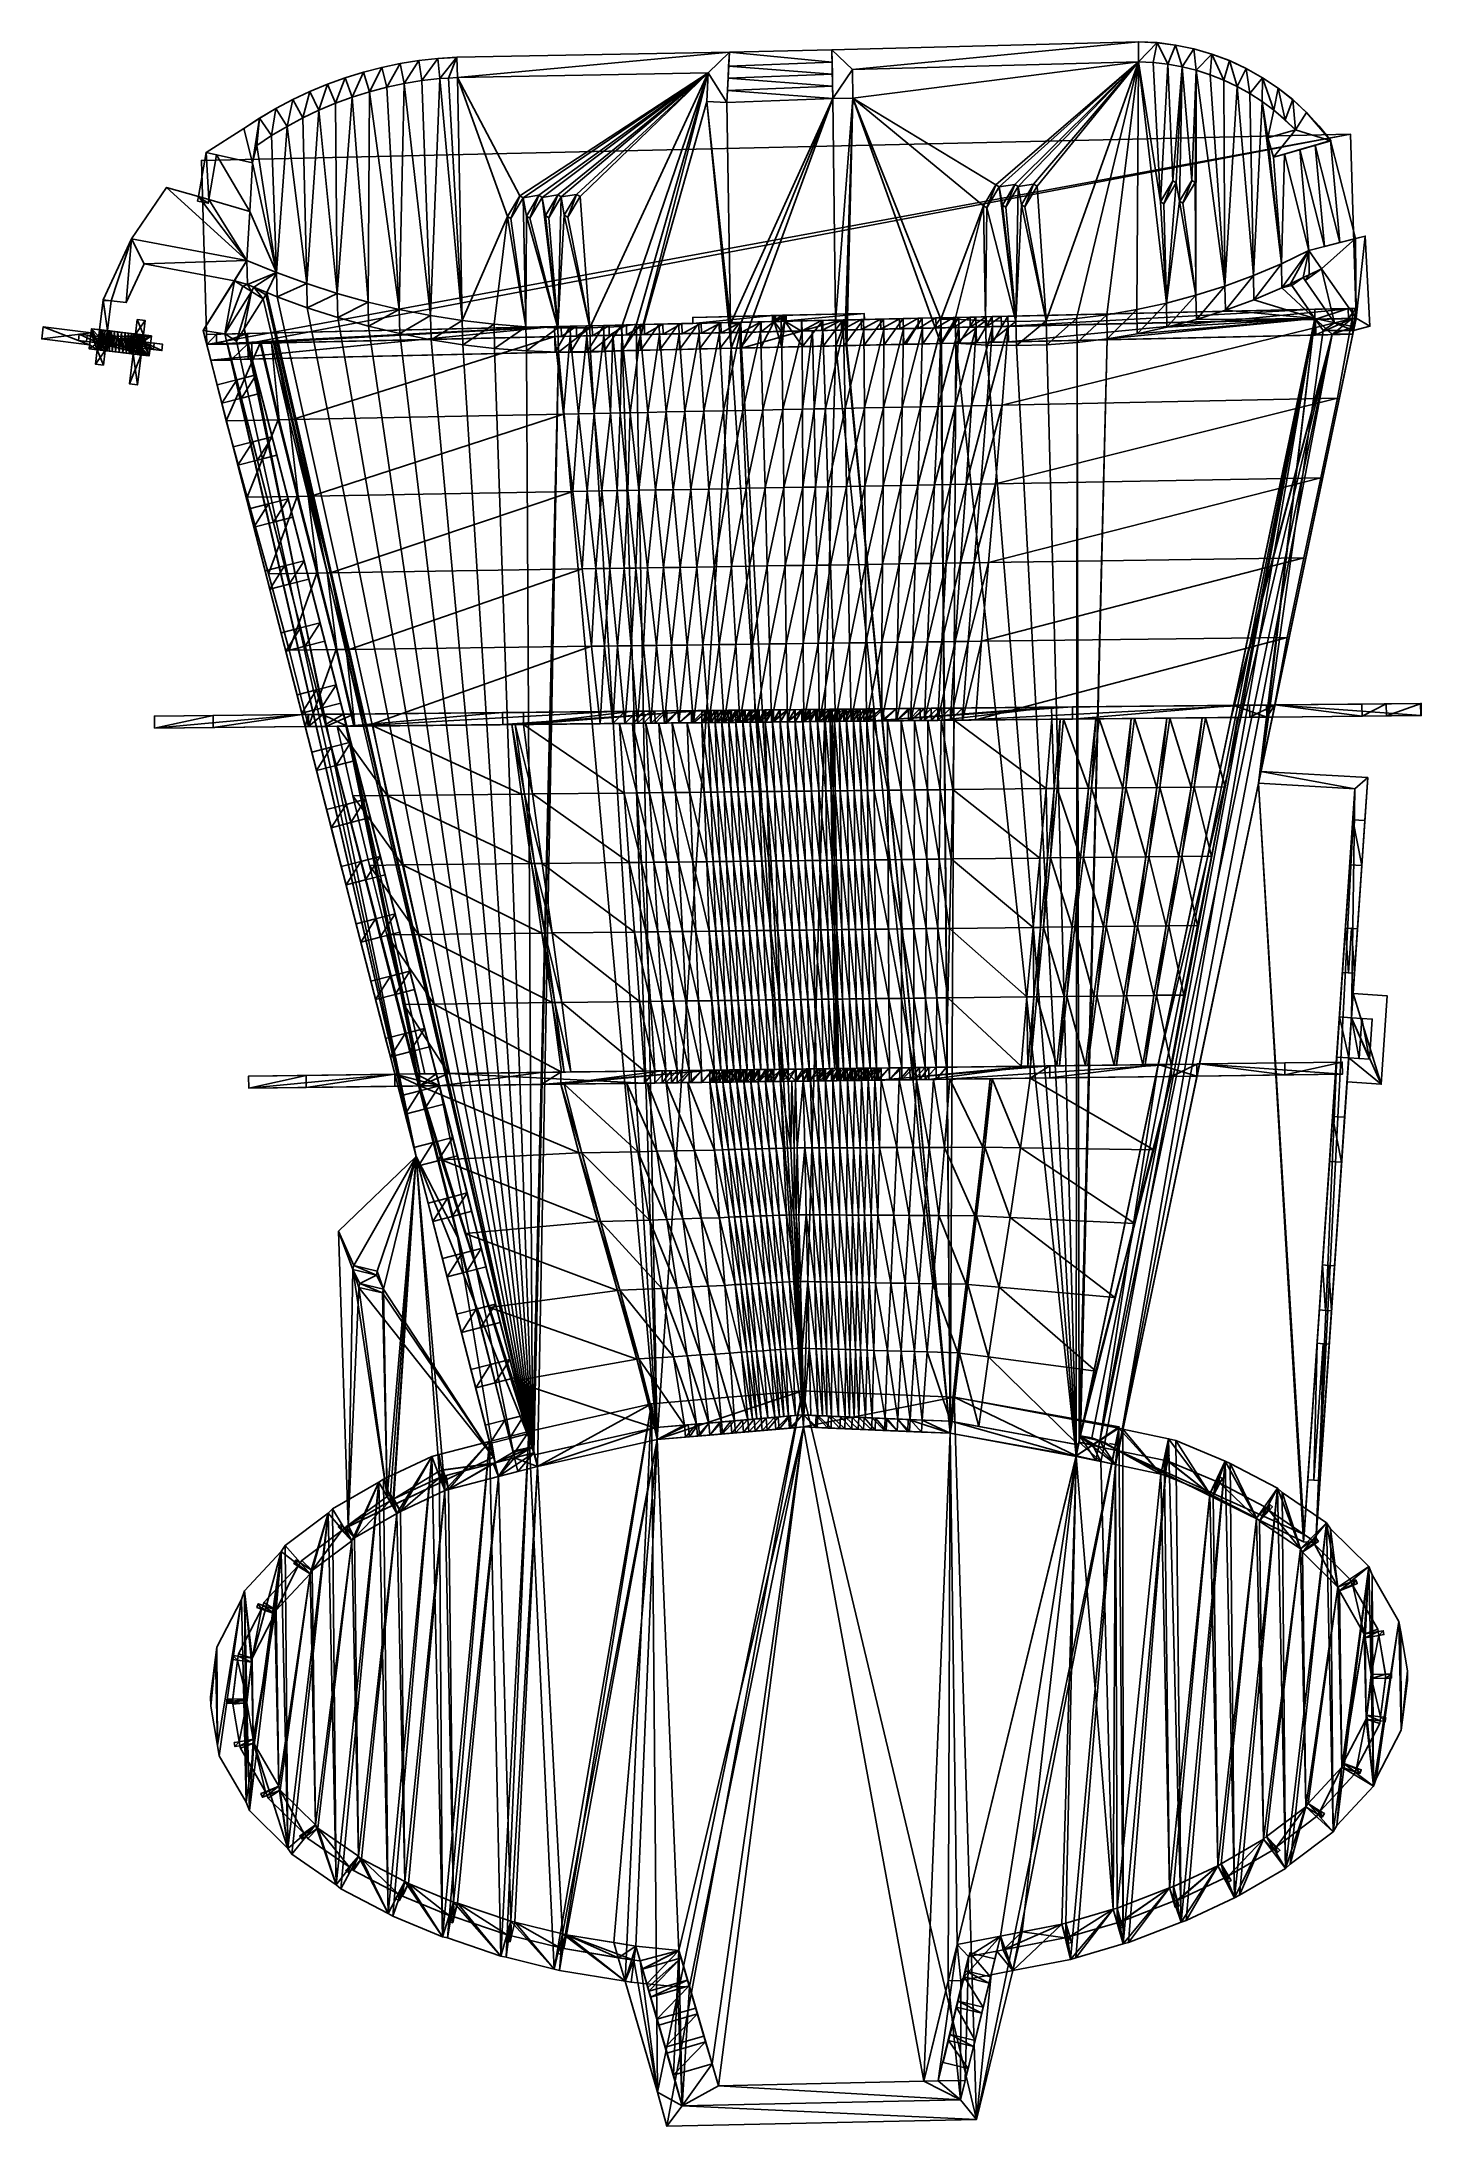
# Model space of a CAD drawing. Extents: x -282 to 16, y -6 to 46.
# Drawn here: x -18.2 to 16, y -6 to 45.8 of the extents above; entities outside this region: 1.
import ezdxf

# ---------------------------------------------------------------- set-up
doc = ezdxf.new("R2010")
doc.units = 0

msp = doc.modelspace()

# ---------------------------------------------------------------- linework, layer by layer
for p, q in [((9.016, 45.817, -0.64), (1.401, 45.613, -0.542)), ((9.48, 45.794, -0.647), (9.016, 45.817, -0.64)), ((9.48, 45.794, -0.647), (9.94, 45.735, -0.653)), ((9.94, 45.735, -0.653), (10.395, 45.64, -0.66)), ((10.395, 45.64, -0.66), (10.841, 45.511, -0.667)), ((-9.788, 45.178, -0.409), (-10.244, 45.061, -0.401)), ((-9.326, 45.274, -0.417), (-9.788, 45.178, -0.409)), ((-8.861, 45.347, -0.425), (-9.326, 45.274, -0.417)), ((-8.393, 45.399, -0.434), (-8.861, 45.347, -0.425)), ((-7.932, 45.428, -0.442), (-8.393, 45.399, -0.434)), ((-7.922, 45.429, -0.442), (-7.932, 45.428, -0.442)), ((-7.922, 45.429, -0.442), (-7.922, 45.429, -0.442)), ((-7.922, 45.429, -0.062), (-7.921, 45.429, -0.062)), ((-7.922, 45.429, -0.442), (-7.921, 45.429, -0.442)), ((-7.921, 45.429, -0.442), (-1.148, 45.556, -0.542)), ((10.841, 45.511, -0.667), (11.275, 45.348, -0.673)), ((11.275, 45.348, -0.673), (11.696, 45.151, -0.679)), ((11.696, 45.151, -0.679), (12.101, 44.923, -0.685)), ((-11.572, 44.581, -0.378), (-11.999, 44.38, -0.371)), ((-11.137, 44.762, -0.386), (-11.572, 44.581, -0.378)), ((-10.694, 44.922, -0.393), (-11.137, 44.762, -0.386)), ((-10.244, 45.061, -0.401), (-10.694, 44.922, -0.393)), ((12.101, 44.923, -0.685), (12.486, 44.664, -0.691)), ((12.486, 44.664, -0.691), (12.85, 44.377, -0.696)), ((-12.415, 44.16, -0.363), (-12.82, 43.919, -0.356)), ((-11.999, 44.38, -0.371), (-12.415, 44.16, -0.363)), ((12.85, 44.377, -0.696), (13.191, 44.061, -0.701)), ((13.191, 44.061, -0.701), (13.507, 43.721, -0.706)), ((-12.82, 43.919, -0.356), (-13.213, 43.66, -0.349)), ((13.507, 43.721, -0.706), (13.791, 43.363, -0.71)), ((13.412, 43.247, -0.062), (13.408, 43.259, -0.062)), ((-14.343, 41.967, -0.178), (-14.343, 41.967, -0.178)), ((-14.362, 41.858, -0.178), (-14.362, 41.858, -0.208)), ((14.411, 40.923, -0.062), (14.411, 40.923, -0.062)), ((-13.432, 39.906, 3.94), (-13.432, 39.906, 3.938)), ((13.566, 40.173, 3.598), (13.566, 40.173, 3.94)), ((-16.709, 39.385, 0.138), (-16.712, 39.385, 0.138)), ((14.177, 38.935, 4.185), (14.177, 38.935, 4.184)), ((-13.107, 38.316, 3.938), (-13.202, 38.682, 3.938)), ((-3.804, 38.138, 3.598), (-3.817, 38.738, 3.598)), ((13.829, 38.549, 4.688), (13.827, 38.538, 4.688)), ((-14.034, 37.906, 3.938), (-13.523, 37.917, 3.938)), ((-13.523, 37.917, 3.938), (-13.521, 37.917, 3.938)), ((-13.117, 38.316, 4.184), (-13.017, 38.318, 3.938)), ((-13.008, 37.929, 3.938), (-13.107, 38.316, 3.938)), ((-13.008, 37.929, 3.938), (-13.017, 38.318, 3.938)), ((0.412, 38.234, 14.882), (0.154, 38.228, 14.89)), ((-10.734, 29.106, 3.938), (-11.187, 29.106, 3.938)), ((-10.734, 29.106, 3.077), (-10.734, 29.106, 2.988)), ((11.384, 29.33, 3.938), (11.383, 29.326, 3.023)), ((11.78, 29.33, 3.938), (11.384, 29.33, 3.938)), ((-6.527, 28.848, 7.192), (-6.78, 28.846, 6.944)), ((-6.263, 28.851, 7.45), (-6.453, 28.849, 7.264)), ((6.863, 28.981, 7.45), (7.052, 28.983, 7.264)), ((7.125, 28.984, 7.193), (7.379, 28.986, 6.944)), ((-281.616, 26.054, -96.331), (-281.315, 26.054, -96.331)), ((-9.461, 20.159, 2.106), (-9.461, 19.859, 2.106)), ((-2.832, 19.944, 8.719), (-2.817, 19.944, 8.732)), ((-6.044, 10.904, -0.062), (-6.459, 10.81, -0.062)), ((8.3, 10.982, -0.062), (8.544, 10.931, -0.062)), ((-6.459, 10.81, -0.062), (-6.525, 10.784, -0.062)), ((-5.999, 10.75, -0.062), (-6.004, 10.749, -0.062)), ((-5.982, 10.7, 4.538), (-6.004, 10.749, 4.547)), ((-5.916, 10.41, -0.062), (-5.932, 10.406, -0.062)), ((7.483, 10.67, -0.062), (7.469, 10.673, -0.062)), ((-13.488, 4.582, -0.062), (-13.151, 4.59, -0.062)), ((4.509, -1.465, 10.948), (4.509, -1.465, 11.148)), ((4.509, -1.465, 10.948), (4.509, -1.465, 10.938)), ((-3.908, -1.794, 10.938), (-3.908, -1.794, 11.148)), ((-3.519, -1.858, 10.938), (-3.519, -1.858, 11.148)), ((-3.368, -1.873, 10.938), (-3.368, -1.873, 11.148)), ((-1.58, -4.428, -0.062), (-2.401, -1.617, -0.062)), ((5.656, -1.6, 10.938), (5.656, -1.6, 11.148)), ((-1.42, -4.976, -0.062), (-1.58, -4.428, -0.062)), ((-2.453, -4.999, -0.062), (-2.538, -4.709, -0.062)), ((-1.42, -4.976, 0.738), (-1.419, -4.976, -0.062)), ((-1.42, -4.976, 0.738), (-1.42, -4.976, -0.062))]:
    msp.add_line(p, q)
for points in [[(-1.148, 45.556, -0.542), (1.406, 45.312, -0.542), (1.401, 45.613, -0.542)], [(1.401, 45.613, -0.413), (9.016, 45.817, -0.493), (9.016, 45.817, -0.64)], [(1.401, 45.613, -0.062), (9.016, 45.817, -0.493), (1.401, 45.613, -0.413)], [(1.401, 45.613, -0.413), (9.016, 45.817, -0.64), (1.401, 45.613, -0.542)], [(1.401, 45.613, -0.062), (9.017, 45.817, -0.091), (9.016, 45.817, -0.493)], [(1.401, 45.613, -0.062), (9.017, 45.817, -0.045), (9.017, 45.817, -0.091)], [(9.017, 45.817, -0.045), (1.401, 45.613, -0.062), (1.401, 45.613, -0.022)], [(1.401, 45.613, 0.138), (9.017, 45.817, -0.045), (1.401, 45.613, -0.022)], [(9.016, 45.817, 0.138), (9.017, 45.817, -0.045), (1.401, 45.613, 0.138)], [(9.016, 45.817, 0.138), (1.401, 45.613, 0.138), (1.909, 45.126, 0.138)], [(1.42, 44.408, 0.138), (1.909, 45.126, 0.138), (1.401, 45.613, 0.138)], [(1.401, 45.613, -0.062), (1.401, 45.613, -0.542), (1.401, 45.613, 0.138)], [(1.406, 45.312, -0.422), (1.401, 45.613, 0.138), (1.401, 45.613, -0.542)], [(1.406, 45.312, -0.422), (1.411, 45.011, -0.302), (1.401, 45.613, 0.138)], [(1.406, 45.312, -0.542), (1.406, 45.312, -0.422), (1.401, 45.613, -0.542)], [(1.411, 45.011, -0.302), (1.416, 44.71, -0.182), (1.401, 45.613, 0.138)], [(1.416, 44.71, -0.182), (1.42, 44.408, 0.138), (1.401, 45.613, 0.138)], [(9.02, 45.317, 0.138), (9.016, 45.817, 0.138), (1.909, 45.126, 0.138)], [(9.016, 45.817, -0.64), (9.48, 45.794, -0.499), (9.48, 45.794, -0.647)], [(9.48, 45.794, -0.499), (9.016, 45.817, -0.64), (9.016, 45.817, -0.493)], [(9.016, 45.817, -0.493), (9.481, 45.793, -0.093), (9.48, 45.794, -0.499)], [(9.481, 45.793, -0.093), (9.016, 45.817, -0.493), (9.017, 45.817, -0.091)], [(9.48, 45.794, 0.138), (9.017, 45.817, -0.045), (9.016, 45.817, 0.138)], [(9.48, 45.794, 0.138), (9.016, 45.817, 0.138), (9.02, 45.317, 0.138)], [(9.017, 45.817, -0.091), (9.481, 45.793, -0.047), (9.481, 45.793, -0.093)], [(9.481, 45.793, -0.047), (9.017, 45.817, -0.091), (9.017, 45.817, -0.045)], [(9.017, 45.817, -0.045), (9.48, 45.794, 0.138), (9.481, 45.793, -0.047)], [(9.383, 45.3, 0.138), (9.48, 45.794, 0.138), (9.02, 45.317, 0.138)], [(9.744, 45.26, 0.138), (9.48, 45.794, 0.138), (9.383, 45.3, 0.138)], [(9.48, 45.794, -0.647), (9.941, 45.735, -0.504), (9.94, 45.735, -0.653)], [(9.941, 45.735, -0.504), (9.48, 45.794, -0.647), (9.48, 45.794, -0.499)], [(9.48, 45.794, -0.499), (9.941, 45.734, -0.095), (9.941, 45.735, -0.504)], [(9.941, 45.734, -0.095), (9.48, 45.794, -0.499), (9.481, 45.793, -0.093)], [(9.94, 45.735, 0.138), (9.481, 45.793, -0.047), (9.48, 45.794, 0.138)], [(9.94, 45.735, 0.138), (9.48, 45.794, 0.138), (9.744, 45.26, 0.138)], [(9.481, 45.793, -0.093), (9.941, 45.734, -0.049), (9.941, 45.734, -0.095)], [(9.941, 45.734, -0.049), (9.481, 45.793, -0.093), (9.481, 45.793, -0.047)], [(9.481, 45.793, -0.047), (9.94, 45.735, 0.138), (9.941, 45.734, -0.049)], [(10.102, 45.195, 0.138), (9.94, 45.735, 0.138), (9.744, 45.26, 0.138)], [(9.94, 45.735, -0.653), (10.395, 45.64, -0.51), (10.395, 45.64, -0.66)], [(10.395, 45.64, -0.51), (9.94, 45.735, -0.653), (9.941, 45.735, -0.504)], [(10.395, 45.64, 0.138), (9.941, 45.734, -0.049), (9.94, 45.735, 0.138)], [(10.395, 45.64, 0.138), (9.94, 45.735, 0.138), (10.102, 45.195, 0.138)], [(9.941, 45.735, -0.504), (10.396, 45.64, -0.097), (10.395, 45.64, -0.51)], [(10.396, 45.64, -0.097), (9.941, 45.735, -0.504), (9.941, 45.734, -0.095)], [(9.941, 45.734, -0.095), (10.396, 45.64, -0.05), (10.396, 45.64, -0.097)], [(10.396, 45.64, -0.05), (9.941, 45.734, -0.095), (9.941, 45.734, -0.049)], [(9.941, 45.734, -0.049), (10.395, 45.64, 0.138), (10.396, 45.64, -0.05)], [(10.455, 45.107, 0.138), (10.395, 45.64, 0.138), (10.102, 45.195, 0.138)], [(10.395, 45.64, -0.66), (10.841, 45.511, -0.515), (10.841, 45.511, -0.667)], [(10.841, 45.511, -0.515), (10.395, 45.64, -0.66), (10.395, 45.64, -0.51)], [(10.395, 45.64, -0.51), (10.842, 45.51, -0.099), (10.841, 45.511, -0.515)], [(10.842, 45.51, -0.099), (10.395, 45.64, -0.51), (10.396, 45.64, -0.097)], [(10.841, 45.511, 0.138), (10.396, 45.64, -0.05), (10.395, 45.64, 0.138)], [(10.841, 45.511, 0.138), (10.395, 45.64, 0.138), (10.455, 45.107, 0.138)], [(10.396, 45.64, -0.097), (10.842, 45.51, -0.052), (10.842, 45.51, -0.099)], [(10.842, 45.51, -0.052), (10.396, 45.64, -0.097), (10.396, 45.64, -0.05)], [(10.396, 45.64, -0.05), (10.841, 45.511, 0.138), (10.842, 45.51, -0.052)], [(-10.244, 45.061, -0.401), (-9.788, 45.178, -0.265), (-9.788, 45.178, -0.409)], [(-9.788, 45.178, -0.265), (-10.244, 45.061, -0.401), (-10.244, 45.061, -0.259)], [(-10.244, 45.061, -0.259), (-9.788, 45.178, -0.095), (-9.788, 45.178, -0.265)], [(-9.788, 45.178, -0.095), (-10.244, 45.061, -0.259), (-10.244, 45.061, -0.091)], [(-10.244, 45.061, -0.091), (-9.788, 45.178, 0.138), (-9.788, 45.178, -0.095)], [(-9.788, 45.178, 0.138), (-10.244, 45.061, -0.091), (-10.244, 45.061, 0.138)], [(-9.788, 45.178, 0.138), (-10.244, 45.061, 0.138), (-10.093, 44.574, 0.138)], [(-9.663, 44.687, 0.138), (-9.788, 45.178, 0.138), (-10.093, 44.574, 0.138)], [(-9.788, 45.178, -0.409), (-9.326, 45.274, -0.271), (-9.326, 45.274, -0.417)], [(-9.326, 45.274, -0.271), (-9.788, 45.178, -0.409), (-9.788, 45.178, -0.265)], [(-9.788, 45.178, -0.265), (-9.326, 45.274, -0.098), (-9.326, 45.274, -0.271)], [(-9.326, 45.274, -0.098), (-9.788, 45.178, -0.265), (-9.788, 45.178, -0.095)], [(-9.788, 45.178, -0.095), (-9.326, 45.274, 0.138), (-9.326, 45.274, -0.098)], [(-9.326, 45.274, 0.138), (-9.788, 45.178, -0.095), (-9.788, 45.178, 0.138)], [(-9.326, 45.274, 0.138), (-9.788, 45.178, 0.138), (-9.663, 44.687, 0.138)], [(-9.227, 44.779, 0.138), (-9.326, 45.274, 0.138), (-9.663, 44.687, 0.138)], [(-9.326, 45.274, -0.417), (-8.861, 45.347, -0.277), (-8.861, 45.347, -0.425)], [(-8.861, 45.347, -0.277), (-9.326, 45.274, -0.417), (-9.326, 45.274, -0.271)], [(-9.326, 45.274, -0.271), (-8.861, 45.347, -0.102), (-8.861, 45.347, -0.277)], [(-8.861, 45.347, -0.102), (-9.326, 45.274, -0.271), (-9.326, 45.274, -0.098)], [(-9.326, 45.274, -0.098), (-8.861, 45.347, 0.138), (-8.861, 45.347, -0.102)], [(-8.861, 45.347, 0.138), (-9.326, 45.274, -0.098), (-9.326, 45.274, 0.138)], [(-8.861, 45.347, 0.138), (-9.326, 45.274, 0.138), (-9.227, 44.779, 0.138)], [(-8.788, 44.85, 0.138), (-8.861, 45.347, 0.138), (-9.227, 44.779, 0.138)], [(-8.861, 45.347, -0.425), (-8.393, 45.399, -0.283), (-8.393, 45.399, -0.434)], [(-8.393, 45.399, -0.283), (-8.861, 45.347, -0.425), (-8.861, 45.347, -0.277)], [(-8.861, 45.347, -0.277), (-8.393, 45.399, -0.105), (-8.393, 45.399, -0.283)], [(-8.393, 45.399, -0.105), (-8.861, 45.347, -0.277), (-8.861, 45.347, -0.102)], [(-8.861, 45.347, -0.102), (-8.393, 45.399, 0.138), (-8.393, 45.399, -0.105)], [(-8.393, 45.399, 0.138), (-8.861, 45.347, -0.102), (-8.861, 45.347, 0.138)], [(-8.393, 45.399, 0.138), (-8.861, 45.347, 0.138), (-8.788, 44.85, 0.138)], [(-8.346, 44.9, 0.138), (-8.393, 45.399, 0.138), (-8.788, 44.85, 0.138)], [(-7.922, 45.429, 0.138), (-8.393, 45.399, 0.138), (-8.346, 44.9, 0.138)], [(-8.393, 45.399, -0.434), (-7.932, 45.428, -0.289), (-7.932, 45.428, -0.442)], [(-7.932, 45.428, -0.289), (-8.393, 45.399, -0.434), (-8.393, 45.399, -0.283)], [(-8.393, 45.399, -0.283), (-7.932, 45.428, -0.109), (-7.932, 45.428, -0.289)], [(-7.932, 45.428, -0.109), (-8.393, 45.399, -0.283), (-8.393, 45.399, -0.105)], [(-8.393, 45.399, -0.105), (-7.932, 45.428, 0.138), (-7.932, 45.428, -0.109)], [(-7.932, 45.428, 0.138), (-8.393, 45.399, -0.105), (-8.393, 45.399, 0.138)], [(-8.124, 44.914, 0.138), (-7.922, 45.429, 0.138), (-8.346, 44.9, 0.138)], [(-7.902, 44.929, 0.138), (-7.922, 45.429, 0.138), (-8.124, 44.914, 0.138)], [(-7.932, 45.428, -0.442), (-7.922, 45.429, -0.289), (-7.922, 45.429, -0.442)], [(-7.922, 45.429, -0.289), (-7.932, 45.428, -0.442), (-7.932, 45.428, -0.289)], [(-7.932, 45.428, -0.289), (-7.922, 45.429, -0.109), (-7.922, 45.429, -0.289)], [(-7.922, 45.429, -0.109), (-7.932, 45.428, -0.289), (-7.932, 45.428, -0.109)], [(-7.932, 45.428, -0.109), (-7.922, 45.429, 0.138), (-7.922, 45.429, -0.109)], [(-7.922, 45.429, 0.138), (-7.932, 45.428, -0.109), (-7.932, 45.428, 0.138)], [(-7.922, 45.429, -0.442), (-7.921, 45.429, -0.289), (-7.921, 45.429, -0.442)], [(-7.921, 45.429, -0.289), (-7.922, 45.429, -0.442), (-7.922, 45.429, -0.289)], [(-7.922, 45.429, -0.442), (-7.922, 45.429, -0.289), (-7.922, 45.429, -0.442)], [(-7.922, 45.429, -0.289), (-7.922, 45.429, -0.442), (-7.922, 45.429, -0.289)], [(-7.922, 45.429, -0.289), (-7.921, 45.429, -0.109), (-7.921, 45.429, -0.289)], [(-7.921, 45.429, -0.109), (-7.922, 45.429, -0.289), (-7.922, 45.429, -0.109)], [(-7.922, 45.429, -0.289), (-7.922, 45.429, -0.109), (-7.922, 45.429, -0.289)], [(-7.922, 45.429, -0.109), (-7.922, 45.429, -0.289), (-7.922, 45.429, -0.109)], [(-7.922, 45.429, -0.109), (-7.921, 45.429, 0.138), (-7.921, 45.429, -0.109)], [(-7.921, 45.429, 0.138), (-7.922, 45.429, -0.109), (-7.922, 45.429, 0.138)], [(-7.922, 45.429, -0.109), (-7.922, 45.429, 0.138), (-7.922, 45.429, -0.109)], [(-7.922, 45.429, 0.138), (-7.922, 45.429, -0.109), (-7.922, 45.429, 0.138)], [(-7.921, 45.429, 0.138), (-7.922, 45.429, 0.138), (-7.902, 44.929, 0.138)], [(-7.921, 45.429, -0.442), (-1.148, 45.556, -0.363), (-1.148, 45.556, -0.542)], [(-1.148, 45.556, -0.363), (-7.921, 45.429, -0.442), (-7.921, 45.429, -0.289)], [(-7.921, 45.429, -0.289), (-1.148, 45.556, -0.151), (-1.148, 45.556, -0.363)], [(-1.148, 45.556, -0.151), (-7.921, 45.429, -0.289), (-7.921, 45.429, -0.109)], [(-7.921, 45.429, -0.109), (-1.148, 45.556, 0.138), (-1.148, 45.556, -0.151)], [(-1.148, 45.556, 0.138), (-7.921, 45.429, -0.109), (-7.921, 45.429, 0.138)], [(-1.148, 45.556, 0.138), (-7.921, 45.429, 0.138), (-7.902, 44.929, 0.138)], [(-1.675, 45.046, 0.138), (-1.148, 45.556, 0.138), (-7.902, 44.929, 0.138)], [(-1.212, 44.307, 0.138), (-1.148, 45.556, 0.138), (-1.675, 45.046, 0.138)], [(-1.148, 45.556, 0.138), (-1.212, 44.307, 0.138), (-1.197, 44.607, -0.182)], [(-1.148, 45.556, 0.138), (-1.197, 44.607, -0.182), (-1.182, 44.908, -0.302)], [(-1.148, 45.556, 0.138), (-1.182, 44.908, -0.302), (-1.166, 45.209, -0.422)], [(-1.166, 45.209, -0.422), (-1.182, 44.908, -0.302), (-1.182, 44.908, -0.422)], [(1.411, 45.011, -0.422), (-1.166, 45.209, -0.422), (-1.182, 44.908, -0.422)], [(-1.148, 45.556, 0.138), (-1.166, 45.209, -0.422), (-1.148, 45.556, -0.542)], [(-1.148, 45.556, -0.542), (-1.166, 45.209, -0.422), (-1.166, 45.209, -0.542)], [(1.406, 45.312, -0.542), (-1.148, 45.556, -0.542), (-1.166, 45.209, -0.542)], [(-1.166, 45.209, -0.422), (1.411, 45.011, -0.422), (1.406, 45.312, -0.422)], [(-1.166, 45.209, -0.422), (1.406, 45.312, -0.542), (-1.166, 45.209, -0.542)], [(1.406, 45.312, -0.542), (-1.166, 45.209, -0.422), (1.406, 45.312, -0.422)], [(1.411, 45.011, -0.422), (1.411, 45.011, -0.302), (1.406, 45.312, -0.422)], [(1.909, 45.126, 0.138), (1.42, 44.408, 0.138), (1.92, 44.416, 0.138)], [(1.909, 45.126, -0.062), (1.92, 44.416, -0.062), (9.02, 45.317, -0.062)], [(9.02, 45.317, 0.138), (1.909, 45.126, 0.138), (9.02, 45.317, -0.062)], [(1.909, 45.126, -0.062), (9.02, 45.317, -0.062), (1.909, 45.126, 0.138)], [(1.909, 45.126, -0.062), (1.909, 45.126, 0.138), (1.92, 44.416, -0.062)], [(1.92, 44.416, 0.138), (1.92, 44.416, -0.062), (1.909, 45.126, 0.138)], [(5.47, 42.258, -0.062), (9.02, 45.317, -0.062), (1.92, 44.416, -0.062)], [(5.556, 42.207, -0.062), (9.02, 45.317, -0.062), (5.47, 42.258, -0.062)], [(5.941, 42.269, -0.062), (9.02, 45.317, -0.062), (5.556, 42.207, -0.062)], [(6.027, 42.218, -0.062), (9.02, 45.317, -0.062), (5.941, 42.269, -0.062)], [(6.413, 42.279, -0.062), (9.02, 45.317, -0.062), (6.027, 42.218, -0.062)], [(6.499, 42.228, -0.062), (9.02, 45.317, -0.062), (6.413, 42.279, -0.062)], [(6.726, 38.885, -0.062), (9.02, 45.317, -0.062), (6.499, 42.228, -0.062)], [(7.48, 38.942, -0.062), (9.02, 45.317, -0.062), (6.726, 38.885, -0.062)], [(8.23, 39.034, -0.062), (9.02, 45.317, -0.062), (7.48, 38.942, -0.062)], [(8.975, 39.16, -0.062), (9.02, 45.317, -0.062), (8.23, 39.034, -0.062)], [(9.713, 39.321, -0.062), (9.02, 45.317, -0.062), (8.975, 39.16, -0.062)], [(9.383, 45.3, -0.062), (9.02, 45.317, -0.062), (9.562, 41.842, -0.062)], [(9.562, 41.842, -0.062), (9.02, 45.317, -0.062), (9.713, 39.321, -0.062)], [(9.383, 45.3, 0.138), (9.02, 45.317, 0.138), (9.383, 45.3, -0.062)], [(9.02, 45.317, -0.062), (9.383, 45.3, -0.062), (9.02, 45.317, 0.138)], [(9.383, 45.3, -0.062), (9.562, 41.842, -0.062), (9.744, 45.26, -0.062)], [(9.744, 45.26, 0.138), (9.383, 45.3, 0.138), (9.744, 45.26, -0.062)], [(9.383, 45.3, -0.062), (9.744, 45.26, -0.062), (9.383, 45.3, 0.138)], [(9.869, 42.358, -0.062), (9.744, 45.26, -0.062), (9.562, 41.842, -0.062)], [(10.102, 45.195, -0.062), (9.744, 45.26, -0.062), (9.869, 42.358, -0.062)], [(10.102, 45.195, 0.138), (9.744, 45.26, 0.138), (10.102, 45.195, -0.062)], [(9.744, 45.26, -0.062), (10.102, 45.195, -0.062), (9.744, 45.26, 0.138)], [(9.955, 42.307, -0.062), (10.102, 45.195, -0.062), (9.869, 42.358, -0.062)], [(10.034, 41.853, -0.062), (10.102, 45.195, -0.062), (9.955, 42.307, -0.062)], [(10.34, 42.369, -0.062), (10.102, 45.195, -0.062), (10.034, 41.853, -0.062)], [(10.455, 45.107, -0.062), (10.102, 45.195, -0.062), (10.34, 42.369, -0.062)], [(10.455, 45.107, 0.138), (10.102, 45.195, 0.138), (10.455, 45.107, -0.062)], [(10.102, 45.195, -0.062), (10.455, 45.107, -0.062), (10.102, 45.195, 0.138)], [(10.426, 42.317, -0.062), (10.455, 45.107, -0.062), (10.34, 42.369, -0.062)], [(10.443, 39.516, -0.062), (10.455, 45.107, -0.062), (10.426, 42.317, -0.062)], [(11.163, 39.744, -0.062), (10.455, 45.107, -0.062), (10.443, 39.516, -0.062)], [(10.801, 44.996, 0.138), (10.841, 45.511, 0.138), (10.455, 45.107, 0.138)], [(10.801, 44.996, -0.062), (10.455, 45.107, -0.062), (11.163, 39.744, -0.062)], [(10.801, 44.996, 0.138), (10.455, 45.107, 0.138), (10.801, 44.996, -0.062)], [(10.455, 45.107, -0.062), (10.801, 44.996, -0.062), (10.455, 45.107, 0.138)], [(11.139, 44.863, 0.138), (10.841, 45.511, 0.138), (10.801, 44.996, 0.138)], [(10.841, 45.511, -0.667), (11.276, 45.348, -0.52), (11.275, 45.348, -0.673)], [(11.276, 45.348, -0.52), (10.841, 45.511, -0.667), (10.841, 45.511, -0.515)], [(10.841, 45.511, -0.515), (11.277, 45.347, -0.1), (11.276, 45.348, -0.52)], [(11.277, 45.347, -0.1), (10.841, 45.511, -0.515), (10.842, 45.51, -0.099)], [(11.276, 45.348, 0.138), (10.842, 45.51, -0.052), (10.841, 45.511, 0.138)], [(11.276, 45.348, 0.138), (10.841, 45.511, 0.138), (11.139, 44.863, 0.138)], [(10.842, 45.51, -0.099), (11.277, 45.347, -0.053), (11.277, 45.347, -0.1)], [(11.277, 45.347, -0.053), (10.842, 45.51, -0.099), (10.842, 45.51, -0.052)], [(10.842, 45.51, -0.052), (11.276, 45.348, 0.138), (11.277, 45.347, -0.053)], [(11.468, 44.707, 0.138), (11.276, 45.348, 0.138), (11.139, 44.863, 0.138)], [(11.275, 45.348, -0.673), (11.697, 45.151, -0.525), (11.696, 45.151, -0.679)], [(11.697, 45.151, -0.525), (11.275, 45.348, -0.673), (11.276, 45.348, -0.52)], [(11.276, 45.348, -0.52), (11.697, 45.15, -0.102), (11.697, 45.151, -0.525)], [(11.697, 45.15, -0.102), (11.276, 45.348, -0.52), (11.277, 45.347, -0.1)], [(11.697, 45.151, 0.138), (11.277, 45.347, -0.053), (11.276, 45.348, 0.138)], [(11.697, 45.151, 0.138), (11.276, 45.348, 0.138), (11.468, 44.707, 0.138)], [(11.277, 45.347, -0.1), (11.697, 45.15, -0.055), (11.697, 45.15, -0.102)], [(11.697, 45.15, -0.055), (11.277, 45.347, -0.1), (11.277, 45.347, -0.053)], [(11.277, 45.347, -0.053), (11.697, 45.151, 0.138), (11.697, 45.15, -0.055)], [(11.785, 44.53, 0.138), (11.697, 45.151, 0.138), (11.468, 44.707, 0.138)], [(11.696, 45.151, -0.679), (12.101, 44.923, -0.53), (12.101, 44.923, -0.685)], [(12.101, 44.923, -0.53), (11.696, 45.151, -0.679), (11.697, 45.151, -0.525)], [(11.697, 45.151, -0.525), (12.102, 44.922, -0.104), (12.101, 44.923, -0.53)], [(12.102, 44.922, -0.104), (11.697, 45.151, -0.525), (11.697, 45.15, -0.102)], [(12.101, 44.923, 0.138), (11.697, 45.15, -0.055), (11.697, 45.151, 0.138)], [(12.101, 44.923, 0.138), (11.697, 45.151, 0.138), (11.785, 44.53, 0.138)], [(11.697, 45.15, -0.102), (12.102, 44.922, -0.056), (12.102, 44.922, -0.104)], [(12.102, 44.922, -0.056), (11.697, 45.15, -0.102), (11.697, 45.15, -0.055)], [(11.697, 45.15, -0.055), (12.101, 44.923, 0.138), (12.102, 44.922, -0.056)], [(-11.999, 44.38, -0.371), (-11.573, 44.581, -0.242), (-11.572, 44.581, -0.378)], [(-11.573, 44.581, -0.242), (-11.999, 44.38, -0.371), (-11.999, 44.38, -0.237)], [(-11.999, 44.38, -0.237), (-11.573, 44.581, -0.081), (-11.573, 44.581, -0.242)], [(-11.573, 44.581, -0.081), (-11.999, 44.38, -0.237), (-11.999, 44.38, -0.078)], [(-11.999, 44.38, -0.078), (-11.573, 44.581, 0.138), (-11.573, 44.581, -0.081)], [(-11.573, 44.581, 0.138), (-11.999, 44.38, -0.078), (-11.999, 44.38, 0.138)], [(-11.573, 44.581, 0.138), (-11.999, 44.38, 0.138), (-11.748, 43.924, 0.138)], [(-11.346, 44.116, 0.138), (-11.573, 44.581, 0.138), (-11.748, 43.924, 0.138)], [(-11.137, 44.762, -0.248), (-11.572, 44.581, -0.378), (-11.573, 44.581, -0.242)], [(-11.573, 44.581, -0.242), (-11.138, 44.762, -0.085), (-11.137, 44.762, -0.248)], [(-11.138, 44.762, -0.085), (-11.573, 44.581, -0.242), (-11.573, 44.581, -0.081)], [(-11.573, 44.581, -0.081), (-11.138, 44.762, 0.138), (-11.138, 44.762, -0.085)], [(-11.138, 44.762, 0.138), (-11.573, 44.581, -0.081), (-11.573, 44.581, 0.138)], [(-11.138, 44.762, 0.138), (-11.573, 44.581, 0.138), (-11.346, 44.116, 0.138)], [(-11.572, 44.581, -0.378), (-11.137, 44.762, -0.248), (-11.137, 44.762, -0.386)], [(-10.936, 44.289, 0.138), (-11.138, 44.762, 0.138), (-11.346, 44.116, 0.138)], [(-10.694, 44.922, -0.088), (-11.137, 44.762, -0.248), (-11.138, 44.762, -0.085)], [(-11.138, 44.762, -0.085), (-10.694, 44.922, 0.138), (-10.694, 44.922, -0.088)], [(-10.694, 44.922, 0.138), (-11.138, 44.762, -0.085), (-11.138, 44.762, 0.138)], [(-10.694, 44.922, 0.138), (-11.138, 44.762, 0.138), (-10.936, 44.289, 0.138)], [(-11.137, 44.762, -0.386), (-10.694, 44.922, -0.253), (-10.694, 44.922, -0.393)], [(-10.694, 44.922, -0.253), (-11.137, 44.762, -0.386), (-11.137, 44.762, -0.248)], [(-11.137, 44.762, -0.248), (-10.694, 44.922, -0.088), (-10.694, 44.922, -0.253)], [(-10.518, 44.441, 0.138), (-10.694, 44.922, 0.138), (-10.936, 44.289, 0.138)], [(-10.694, 44.922, -0.393), (-10.244, 45.061, -0.259), (-10.244, 45.061, -0.401)], [(-10.244, 45.061, -0.259), (-10.694, 44.922, -0.393), (-10.694, 44.922, -0.253)], [(-10.694, 44.922, -0.253), (-10.244, 45.061, -0.091), (-10.244, 45.061, -0.259)], [(-10.244, 45.061, -0.091), (-10.694, 44.922, -0.253), (-10.694, 44.922, -0.088)], [(-10.694, 44.922, -0.088), (-10.244, 45.061, 0.138), (-10.244, 45.061, -0.091)], [(-10.244, 45.061, 0.138), (-10.694, 44.922, -0.088), (-10.694, 44.922, 0.138)], [(-10.244, 45.061, 0.138), (-10.694, 44.922, 0.138), (-10.518, 44.441, 0.138)], [(-10.093, 44.574, 0.138), (-10.244, 45.061, 0.138), (-10.518, 44.441, 0.138)], [(-10.093, 44.574, 0.138), (-10.518, 44.441, 0.138), (-10.093, 44.574, -0.062)], [(-10.518, 44.441, -0.062), (-10.093, 44.574, -0.062), (-10.518, 44.441, 0.138)], [(-10.093, 44.574, -0.062), (-10.518, 44.441, -0.062), (-10.128, 39.348, -0.062)], [(-9.354, 39.164, -0.062), (-10.093, 44.574, -0.062), (-10.128, 39.348, -0.062)], [(-9.663, 44.687, 0.138), (-10.093, 44.574, 0.138), (-9.663, 44.687, -0.062)], [(-10.093, 44.574, -0.062), (-9.663, 44.687, -0.062), (-10.093, 44.574, 0.138)], [(-9.663, 44.687, -0.062), (-10.093, 44.574, -0.062), (-9.354, 39.164, -0.062)], [(-9.227, 44.779, 0.138), (-9.663, 44.687, 0.138), (-9.227, 44.779, -0.062)], [(-9.663, 44.687, -0.062), (-9.227, 44.779, -0.062), (-9.663, 44.687, 0.138)], [(-9.227, 44.779, -0.062), (-9.663, 44.687, -0.062), (-9.354, 39.164, -0.062)], [(-8.573, 39.011, -0.062), (-9.227, 44.779, -0.062), (-9.354, 39.164, -0.062)], [(-8.788, 44.85, 0.138), (-9.227, 44.779, 0.138), (-8.788, 44.85, -0.062)], [(-9.227, 44.779, -0.062), (-8.788, 44.85, -0.062), (-9.227, 44.779, 0.138)], [(-8.788, 44.85, -0.062), (-9.227, 44.779, -0.062), (-8.573, 39.011, -0.062)], [(-8.346, 44.9, 0.138), (-8.788, 44.85, 0.138), (-8.346, 44.9, -0.062)], [(-8.788, 44.85, -0.062), (-8.346, 44.9, -0.062), (-8.788, 44.85, 0.138)], [(-8.346, 44.9, -0.062), (-8.788, 44.85, -0.062), (-8.573, 39.011, -0.062)], [(-7.787, 38.888, -0.062), (-8.346, 44.9, -0.062), (-8.573, 39.011, -0.062)], [(-8.124, 44.914, 0.138), (-8.346, 44.9, 0.138), (-8.124, 44.914, -0.062)], [(-8.346, 44.9, -0.062), (-8.124, 44.914, -0.062), (-8.346, 44.9, 0.138)], [(-8.124, 44.914, -0.062), (-8.346, 44.9, -0.062), (-7.787, 38.888, -0.062)], [(-7.902, 44.929, 0.138), (-8.124, 44.914, 0.138), (-7.902, 44.929, -0.062)], [(-8.124, 44.914, -0.062), (-7.902, 44.929, -0.062), (-8.124, 44.914, 0.138)], [(-7.902, 44.929, -0.062), (-8.124, 44.914, -0.062), (-7.787, 38.888, -0.062)], [(-1.675, 45.046, 0.138), (-7.902, 44.929, 0.138), (-1.675, 45.046, -0.062)], [(-7.902, 44.929, -0.062), (-1.675, 45.046, -0.062), (-7.902, 44.929, 0.138)], [(-1.675, 45.046, -0.062), (-7.902, 44.929, -0.062), (-6.358, 41.99, -0.062)], [(-6.358, 41.99, -0.062), (-7.902, 44.929, -0.062), (-6.665, 41.474, -0.062)], [(-6.665, 41.474, -0.062), (-7.902, 44.929, -0.062), (-7.787, 38.888, -0.062)], [(-6.272, 41.939, -0.062), (-1.675, 45.046, -0.062), (-6.358, 41.99, -0.062)], [(-5.887, 42, -0.062), (-1.675, 45.046, -0.062), (-6.272, 41.939, -0.062)], [(-5.801, 41.949, -0.062), (-1.675, 45.046, -0.062), (-5.887, 42, -0.062)], [(-5.415, 42.011, -0.062), (-1.675, 45.046, -0.062), (-5.801, 41.949, -0.062)], [(-5.329, 41.96, -0.062), (-1.675, 45.046, -0.062), (-5.415, 42.011, -0.062)], [(-4.943, 42.022, -0.062), (-1.675, 45.046, -0.062), (-5.329, 41.96, -0.062)], [(-4.857, 41.971, -0.062), (-1.675, 45.046, -0.062), (-4.943, 42.022, -0.062)], [(-4.612, 38.706, -0.062), (-1.675, 45.046, -0.062), (-4.857, 41.971, -0.062)], [(-3.817, 38.738, -0.062), (-1.675, 45.046, -0.062), (-4.612, 38.706, -0.062)], [(-3.454, 38.796, -0.062), (-1.675, 45.046, -0.062), (-3.817, 38.738, -0.062)], [(-1.712, 44.332, -0.062), (-1.675, 45.046, -0.062), (-3.454, 38.146, -0.062)], [(-3.454, 38.146, -0.062), (-1.675, 45.046, -0.062), (-3.454, 38.796, -0.062)], [(-1.675, 45.046, 0.138), (-1.675, 45.046, -0.062), (-1.712, 44.332, 0.138)], [(-1.712, 44.332, -0.062), (-1.712, 44.332, 0.138), (-1.675, 45.046, -0.062)], [(-1.675, 45.046, 0.138), (-1.712, 44.332, 0.138), (-1.212, 44.307, 0.138)], [(-1.197, 44.607, -0.182), (-1.212, 44.307, 0.138), (-1.212, 44.307, -0.062)], [(-1.197, 44.607, -0.182), (-1.212, 44.307, -0.062), (-1.212, 44.307, -0.182)], [(1.42, 44.408, -0.182), (-1.197, 44.607, -0.182), (-1.212, 44.307, -0.182)], [(-1.182, 44.908, -0.302), (-1.197, 44.607, -0.182), (-1.197, 44.607, -0.302)], [(1.416, 44.71, -0.302), (-1.182, 44.908, -0.302), (-1.197, 44.607, -0.302)], [(-1.197, 44.607, -0.182), (1.42, 44.408, -0.182), (1.416, 44.71, -0.182)], [(-1.197, 44.607, -0.182), (1.416, 44.71, -0.302), (-1.197, 44.607, -0.302)], [(1.416, 44.71, -0.302), (-1.197, 44.607, -0.182), (1.416, 44.71, -0.182)], [(-1.182, 44.908, -0.302), (1.416, 44.71, -0.302), (1.411, 45.011, -0.302)], [(-1.182, 44.908, -0.302), (1.411, 45.011, -0.422), (-1.182, 44.908, -0.422)], [(1.411, 45.011, -0.422), (-1.182, 44.908, -0.302), (1.411, 45.011, -0.302)], [(1.416, 44.71, -0.302), (1.416, 44.71, -0.182), (1.411, 45.011, -0.302)], [(1.42, 44.408, -0.062), (1.42, 44.408, 0.138), (1.416, 44.71, -0.182)], [(1.42, 44.408, -0.182), (1.42, 44.408, -0.062), (1.416, 44.71, -0.182)], [(11.139, 44.863, -0.062), (10.801, 44.996, -0.062), (11.163, 39.744, -0.062)], [(11.139, 44.863, 0.138), (10.801, 44.996, 0.138), (11.139, 44.863, -0.062)], [(10.801, 44.996, -0.062), (11.139, 44.863, -0.062), (10.801, 44.996, 0.138)], [(11.468, 44.707, -0.062), (11.139, 44.863, -0.062), (11.163, 39.744, -0.062)], [(11.468, 44.707, 0.138), (11.139, 44.863, 0.138), (11.468, 44.707, -0.062)], [(11.139, 44.863, -0.062), (11.468, 44.707, -0.062), (11.139, 44.863, 0.138)], [(11.872, 40.006, -0.062), (11.468, 44.707, -0.062), (11.163, 39.744, -0.062)], [(11.785, 44.53, -0.062), (11.468, 44.707, -0.062), (11.872, 40.006, -0.062)], [(11.785, 44.53, 0.138), (11.468, 44.707, 0.138), (11.785, 44.53, -0.062)], [(11.468, 44.707, -0.062), (11.785, 44.53, -0.062), (11.468, 44.707, 0.138)], [(12.091, 44.332, 0.138), (12.101, 44.923, 0.138), (11.785, 44.53, 0.138)], [(12.382, 44.115, 0.138), (12.101, 44.923, 0.138), (12.091, 44.332, 0.138)], [(12.101, 44.923, -0.685), (12.486, 44.664, -0.534), (12.486, 44.664, -0.691)], [(12.486, 44.664, -0.534), (12.101, 44.923, -0.685), (12.101, 44.923, -0.53)], [(12.101, 44.923, -0.53), (12.487, 44.663, -0.106), (12.486, 44.664, -0.534)], [(12.487, 44.663, -0.106), (12.101, 44.923, -0.53), (12.102, 44.922, -0.104)], [(12.486, 44.664, 0.138), (12.102, 44.922, -0.056), (12.101, 44.923, 0.138)], [(12.486, 44.664, 0.138), (12.101, 44.923, 0.138), (12.382, 44.115, 0.138)], [(12.102, 44.922, -0.104), (12.487, 44.663, -0.057), (12.487, 44.663, -0.106)], [(12.487, 44.663, -0.057), (12.102, 44.922, -0.104), (12.102, 44.922, -0.056)], [(12.102, 44.922, -0.056), (12.486, 44.664, 0.138), (12.487, 44.663, -0.057)], [(12.659, 43.879, 0.138), (12.486, 44.664, 0.138), (12.382, 44.115, 0.138)], [(12.486, 44.664, -0.691), (12.851, 44.376, -0.539), (12.85, 44.377, -0.696)], [(12.851, 44.376, -0.539), (12.486, 44.664, -0.691), (12.486, 44.664, -0.534)], [(12.486, 44.664, -0.534), (12.852, 44.375, -0.107), (12.851, 44.376, -0.539)], [(12.852, 44.375, -0.107), (12.486, 44.664, -0.534), (12.487, 44.663, -0.106)], [(12.851, 44.377, 0.138), (12.487, 44.663, -0.057), (12.486, 44.664, 0.138)], [(12.851, 44.377, 0.138), (12.486, 44.664, 0.138), (12.659, 43.879, 0.138)], [(12.487, 44.663, -0.106), (12.852, 44.375, -0.059), (12.852, 44.375, -0.107)], [(12.852, 44.375, -0.059), (12.487, 44.663, -0.106), (12.487, 44.663, -0.057)], [(12.487, 44.663, -0.057), (12.851, 44.377, 0.138), (12.852, 44.375, -0.059)], [(-12.415, 44.159, 0.138), (-12.82, 43.919, -0.072), (-12.821, 43.919, 0.138)], [(-12.415, 44.159, 0.138), (-12.821, 43.919, 0.138), (-12.522, 43.485, 0.138)], [(-12.82, 43.919, -0.356), (-12.415, 44.16, -0.231), (-12.415, 44.16, -0.363)], [(-12.415, 44.16, -0.231), (-12.82, 43.919, -0.356), (-12.82, 43.919, -0.226)], [(-12.82, 43.919, -0.226), (-12.415, 44.159, -0.075), (-12.415, 44.16, -0.231)], [(-12.415, 44.159, -0.075), (-12.82, 43.919, -0.226), (-12.82, 43.919, -0.072)], [(-12.82, 43.919, -0.072), (-12.415, 44.159, 0.138), (-12.415, 44.159, -0.075)], [(-12.14, 43.714, 0.138), (-12.415, 44.159, 0.138), (-12.522, 43.485, 0.138)], [(-12.415, 44.16, -0.363), (-11.999, 44.38, -0.237), (-11.999, 44.38, -0.371)], [(-11.999, 44.38, -0.237), (-12.415, 44.16, -0.363), (-12.415, 44.16, -0.231)], [(-12.415, 44.16, -0.231), (-11.999, 44.38, -0.078), (-11.999, 44.38, -0.237)], [(-11.999, 44.38, -0.078), (-12.415, 44.16, -0.231), (-12.415, 44.159, -0.075)], [(-12.415, 44.159, -0.075), (-11.999, 44.38, 0.138), (-11.999, 44.38, -0.078)], [(-11.999, 44.38, 0.138), (-12.415, 44.159, -0.075), (-12.415, 44.159, 0.138)], [(-11.999, 44.38, 0.138), (-12.415, 44.159, 0.138), (-12.14, 43.714, 0.138)], [(-11.748, 43.924, 0.138), (-11.999, 44.38, 0.138), (-12.14, 43.714, 0.138)], [(-11.346, 44.116, 0.138), (-11.748, 43.924, 0.138), (-11.346, 44.116, -0.062)], [(-11.748, 43.924, -0.062), (-11.346, 44.116, -0.062), (-11.748, 43.924, 0.138)], [(-11.346, 44.116, -0.062), (-11.748, 43.924, -0.062), (-11.652, 39.805, -0.062)], [(-10.895, 39.561, -0.062), (-11.346, 44.116, -0.062), (-11.652, 39.805, -0.062)], [(-10.936, 44.289, 0.138), (-11.346, 44.116, 0.138), (-10.936, 44.289, -0.062)], [(-11.346, 44.116, -0.062), (-10.936, 44.289, -0.062), (-11.346, 44.116, 0.138)], [(-10.936, 44.289, -0.062), (-11.346, 44.116, -0.062), (-10.895, 39.561, -0.062)], [(-10.518, 44.441, 0.138), (-10.936, 44.289, 0.138), (-10.518, 44.441, -0.062)], [(-10.936, 44.289, -0.062), (-10.518, 44.441, -0.062), (-10.936, 44.289, 0.138)], [(-10.518, 44.441, -0.062), (-10.936, 44.289, -0.062), (-10.895, 39.561, -0.062)], [(-10.128, 39.348, -0.062), (-10.518, 44.441, -0.062), (-10.895, 39.561, -0.062)], [(-3.454, 38.146, -0.062), (-1.104, 38.199, -0.062), (-1.712, 44.332, -0.062)], [(-1.212, 44.307, 0.138), (-1.712, 44.332, 0.138), (-1.212, 44.307, -0.062)], [(-1.712, 44.332, -0.062), (-1.212, 44.307, -0.062), (-1.712, 44.332, 0.138)], [(-1.212, 44.307, -0.062), (-1.712, 44.332, -0.062), (-1.118, 38.807, -0.062)], [(-1.118, 38.807, -0.062), (-1.712, 44.332, -0.062), (-1.104, 38.199, -0.062)], [(-1.212, 44.307, -0.062), (-1.118, 38.807, -0.062), (1.42, 44.408, -0.062)], [(-1.212, 44.307, -0.062), (1.42, 44.408, -0.182), (-1.212, 44.307, -0.182)], [(1.42, 44.408, -0.182), (-1.212, 44.307, -0.062), (1.42, 44.408, -0.062)], [(-0.863, 38.813, -0.062), (1.42, 44.408, -0.062), (-1.118, 38.807, -0.062)], [(-0.849, 38.205, -0.062), (1.42, 44.408, -0.062), (-0.863, 38.813, -0.062)], [(1.486, 38.866, -0.062), (1.42, 44.408, -0.062), (-0.849, 38.205, -0.062)], [(1.42, 44.408, -0.062), (1.486, 38.866, -0.062), (1.92, 44.416, -0.062)], [(1.92, 44.416, 0.138), (1.42, 44.408, 0.138), (1.92, 44.416, -0.062)], [(1.42, 44.408, -0.062), (1.92, 44.416, -0.062), (1.42, 44.408, 0.138)], [(1.741, 38.872, -0.062), (1.92, 44.416, -0.062), (1.486, 38.866, -0.062)], [(1.755, 38.264, -0.062), (1.92, 44.416, -0.062), (1.741, 38.872, -0.062)], [(1.77, 38.264, -0.062), (1.92, 44.416, -0.062), (1.755, 38.264, -0.062)], [(4.105, 38.317, -0.062), (1.92, 44.416, -0.062), (1.77, 38.264, -0.062)], [(4.105, 38.926, -0.062), (1.92, 44.416, -0.062), (4.105, 38.317, -0.062)], [(4.105, 38.926, -0.062), (5.163, 41.742, -0.062), (1.92, 44.416, -0.062)], [(5.163, 41.742, -0.062), (5.47, 42.258, -0.062), (1.92, 44.416, -0.062)], [(12.091, 44.332, -0.062), (11.785, 44.53, -0.062), (11.872, 40.006, -0.062)], [(12.091, 44.332, 0.138), (11.785, 44.53, 0.138), (12.091, 44.332, -0.062)], [(11.785, 44.53, -0.062), (12.091, 44.332, -0.062), (11.785, 44.53, 0.138)], [(12.568, 40.301, -0.062), (12.091, 44.332, -0.062), (11.872, 40.006, -0.062)], [(12.235, 43.429, -0.062), (12.091, 44.332, -0.062), (12.568, 40.301, -0.062)], [(12.091, 44.332, -0.062), (12.235, 43.429, -0.062), (12.382, 44.115, -0.062)], [(12.382, 44.115, 0.138), (12.091, 44.332, 0.138), (12.382, 44.115, -0.062)], [(12.091, 44.332, -0.062), (12.382, 44.115, -0.062), (12.091, 44.332, 0.138)], [(12.919, 43.626, -0.062), (12.382, 44.115, -0.062), (12.235, 43.429, -0.062)], [(12.659, 43.879, -0.062), (12.382, 44.115, -0.062), (12.919, 43.626, -0.062)], [(12.659, 43.879, 0.138), (12.382, 44.115, 0.138), (12.659, 43.879, -0.062)], [(12.382, 44.115, -0.062), (12.659, 43.879, -0.062), (12.382, 44.115, 0.138)], [(12.919, 43.626, 0.138), (12.851, 44.377, 0.138), (12.659, 43.879, 0.138)], [(12.85, 44.377, -0.696), (13.192, 44.061, -0.543), (13.191, 44.061, -0.701)], [(13.192, 44.061, -0.543), (12.85, 44.377, -0.696), (12.851, 44.376, -0.539)], [(13.192, 44.061, 0.138), (12.852, 44.375, -0.059), (12.851, 44.377, 0.138)], [(13.192, 44.061, 0.138), (12.851, 44.377, 0.138), (12.919, 43.626, 0.138)], [(12.851, 44.376, -0.539), (13.193, 44.06, -0.109), (13.192, 44.061, -0.543)], [(13.193, 44.06, -0.109), (12.851, 44.376, -0.539), (12.852, 44.375, -0.107)], [(12.852, 44.375, -0.107), (13.193, 44.06, -0.06), (13.193, 44.06, -0.109)], [(13.193, 44.06, -0.06), (12.852, 44.375, -0.107), (12.852, 44.375, -0.059)], [(12.852, 44.375, -0.059), (13.192, 44.061, 0.138), (13.193, 44.06, -0.06)], [(13.192, 44.061, 0.138), (12.919, 43.626, 0.138), (13.796, 43.357, 0.138)], [(13.192, 44.061, -0.543), (13.507, 43.721, -0.706), (13.191, 44.061, -0.701)], [(13.507, 43.721, -0.706), (13.192, 44.061, -0.543), (13.508, 43.721, -0.546)], [(13.193, 44.06, -0.109), (13.508, 43.721, -0.546), (13.192, 44.061, -0.543)], [(13.508, 43.721, 0.138), (13.193, 44.06, -0.06), (13.192, 44.061, 0.138)], [(13.508, 43.721, 0.138), (13.192, 44.061, 0.138), (13.796, 43.357, 0.138)], [(13.508, 43.721, -0.546), (13.193, 44.06, -0.109), (13.509, 43.72, -0.11)], [(13.509, 43.72, -0.11), (13.193, 44.06, -0.06), (13.509, 43.72, -0.061)], [(13.193, 44.06, -0.06), (13.509, 43.72, -0.11), (13.193, 44.06, -0.109)], [(13.193, 44.06, -0.06), (13.508, 43.721, 0.138), (13.509, 43.72, -0.061)], [(-14.134, 38.293, 3.938), (14.288, 43.519, 3.941), (-14.268, 42.868, 3.94)], [(-14.268, 42.868, 3.94), (14.288, 43.519, 3.941), (-14.134, 38.293, 3.938)], [(-14.268, 42.868, 3.94), (14.288, 43.519, 3.601), (-14.268, 42.868, 3.6)], [(14.288, 43.519, 3.601), (-14.268, 42.868, 3.94), (14.288, 43.519, 3.941)], [(14.288, 43.519, 3.941), (-14.268, 42.868, 3.94), (14.288, 43.519, 3.601)], [(-14.268, 42.868, 3.6), (14.288, 43.519, 3.601), (-14.268, 42.868, 3.94)], [(-14.268, 42.868, 3.6), (-14.134, 38.293, 3.598), (14.288, 43.519, 3.601)], [(14.288, 43.519, 3.601), (-14.134, 38.293, 3.598), (-14.268, 42.868, 3.6)], [(-14.152, 43.068, -0.332), (-13.214, 43.66, -0.221), (-13.213, 43.66, -0.349)], [(-13.214, 43.66, -0.221), (-14.152, 43.068, -0.332), (-14.152, 43.068, -0.208)], [(-14.152, 43.068, -0.208), (-13.214, 43.66, -0.069), (-13.214, 43.66, -0.221)], [(-13.214, 43.66, -0.069), (-14.152, 43.068, -0.208), (-14.152, 43.068, -0.062)], [(-14.152, 43.068, 0.138), (-13.214, 43.66, -0.069), (-14.152, 43.068, -0.062)], [(-13.214, 43.66, 0.138), (-13.214, 43.66, -0.069), (-14.152, 43.068, 0.138)], [(-13.213, 43.66, -0.349), (-14.152, 43.068, -0.332), (-14.151, 43.068, -0.332)], [(-14.151, 43.068, -0.332), (-14.152, 43.068, -0.332), (-13.213, 43.66, -0.349)], [(-14.152, 43.068, 0.138), (-13, 42.81, 0.138), (-13.214, 43.66, 0.138)], [(14.288, 43.519, 3.941), (-14.134, 38.293, 3.938), (-13.107, 38.316, 3.938)], [(-13.107, 38.316, 3.938), (-14.134, 38.293, 3.938), (14.288, 43.519, 3.941)], [(14.423, 38.944, 3.6), (14.288, 43.519, 3.601), (-14.134, 38.293, 3.598)], [(-14.134, 38.293, 3.598), (14.288, 43.519, 3.601), (14.423, 38.944, 3.6)], [(-12.82, 43.919, -0.226), (-13.213, 43.66, -0.349), (-13.214, 43.66, -0.221)], [(-13.214, 43.66, -0.221), (-12.82, 43.919, -0.072), (-12.82, 43.919, -0.226)], [(-12.82, 43.919, -0.072), (-13.214, 43.66, -0.221), (-13.214, 43.66, -0.069)], [(-13.214, 43.66, -0.069), (-12.821, 43.919, 0.138), (-12.82, 43.919, -0.072)], [(-12.821, 43.919, 0.138), (-13.214, 43.66, -0.069), (-13.214, 43.66, 0.138)], [(-12.821, 43.919, 0.138), (-13.214, 43.66, 0.138), (-13, 42.81, 0.138)], [(-13.213, 43.66, -0.349), (-12.82, 43.919, -0.226), (-12.82, 43.919, -0.356)], [(14.288, 43.519, 3.941), (-13.107, 38.316, 3.938), (14.423, 38.944, 3.94)], [(14.423, 38.944, 3.94), (-13.107, 38.316, 3.938), (14.288, 43.519, 3.941)], [(-12.892, 43.238, 0.138), (-12.821, 43.919, 0.138), (-13, 42.81, 0.138)], [(-12.522, 43.485, 0.138), (-12.821, 43.919, 0.138), (-12.892, 43.238, 0.138)], [(-12.14, 43.714, 0.138), (-12.522, 43.485, 0.138), (-12.14, 43.714, -0.062)], [(-12.522, 43.485, -0.062), (-12.14, 43.714, -0.062), (-12.522, 43.485, 0.138)], [(-12.14, 43.714, -0.062), (-12.522, 43.485, -0.062), (-12.4, 40.078, -0.062)], [(-11.652, 39.805, -0.062), (-12.14, 43.714, -0.062), (-12.4, 40.078, -0.062)], [(-11.748, 43.924, 0.138), (-12.14, 43.714, 0.138), (-11.748, 43.924, -0.062)], [(-12.14, 43.714, -0.062), (-11.748, 43.924, -0.062), (-12.14, 43.714, 0.138)], [(-11.748, 43.924, -0.062), (-12.14, 43.714, -0.062), (-11.652, 39.805, -0.062)], [(12.235, 43.429, 0.138), (12.373, 42.949, 0.138), (12.919, 43.626, 0.138)], [(12.235, 43.429, 0.138), (12.919, 43.626, 0.138), (12.235, 43.429, -0.062)], [(12.919, 43.626, -0.062), (12.235, 43.429, -0.062), (12.919, 43.626, 0.138)], [(13.796, 43.357, 0.138), (12.919, 43.626, 0.138), (12.373, 42.949, 0.138)], [(12.919, 43.626, 0.138), (12.659, 43.879, 0.138), (12.919, 43.626, -0.062)], [(12.659, 43.879, -0.062), (12.919, 43.626, -0.062), (12.659, 43.879, 0.138)], [(13.508, 43.721, -0.546), (13.791, 43.363, -0.71), (13.507, 43.721, -0.706)], [(13.791, 43.363, -0.71), (13.508, 43.721, -0.546), (13.792, 43.362, -0.55)], [(13.509, 43.72, -0.11), (13.792, 43.362, -0.55), (13.508, 43.721, -0.546)], [(13.796, 43.357, 0.138), (13.509, 43.72, -0.061), (13.508, 43.721, 0.138)], [(13.792, 43.362, -0.55), (13.509, 43.72, -0.11), (13.796, 43.358, -0.111)], [(13.796, 43.358, -0.111), (13.509, 43.72, -0.061), (13.796, 43.357, -0.062)], [(13.509, 43.72, -0.061), (13.796, 43.358, -0.111), (13.509, 43.72, -0.11)], [(13.509, 43.72, -0.061), (13.796, 43.357, 0.138), (13.796, 43.357, -0.062)], [(14.423, 38.944, 3.938), (14.288, 43.519, 3.941), (14.423, 38.944, 3.94)], [(14.288, 43.519, 3.941), (14.423, 38.944, 3.938), (14.423, 38.944, 3.6)], [(14.288, 43.519, 3.941), (14.423, 38.944, 3.6), (14.288, 43.519, 3.601)], [(14.288, 43.519, 3.601), (14.423, 38.944, 3.6), (14.288, 43.519, 3.941)], [(14.423, 38.944, 3.6), (14.423, 38.944, 3.938), (14.288, 43.519, 3.941)], [(14.423, 38.944, 3.94), (14.288, 43.519, 3.941), (14.423, 38.944, 3.938)], [(-14.343, 41.967, -0.208), (-14.084, 41.892, -0.208), (-14.152, 43.068, -0.208)], [(-14.152, 43.068, -0.208), (-14.152, 43.068, -0.332), (-14.343, 41.967, -0.208)], [(-14.343, 41.967, -0.327), (-14.343, 41.967, -0.208), (-14.152, 43.068, -0.332)], [(-13, 42.81, 0.138), (-14.152, 43.068, 0.138), (-13, 42.81, -0.062)], [(-13, 42.81, -0.062), (-14.152, 43.068, 0.138), (-13.891, 43.01, -0.062)], [(-14.152, 43.068, 0.138), (-14.152, 43.068, -0.062), (-13.891, 43.01, -0.062)], [(-13.891, 43.01, -0.062), (-14.152, 43.068, -0.062), (-13.891, 43.01, -0.208)], [(-14.152, 43.068, -0.208), (-13.891, 43.01, -0.208), (-14.152, 43.068, -0.062)], [(-13.891, 43.01, -0.208), (-14.152, 43.068, -0.208), (-14.084, 41.892, -0.208)], [(-13.891, 43.01, -0.208), (-14.084, 41.892, -0.178), (-13.891, 43.01, -0.062)], [(-13.891, 43.01, -0.062), (-14.084, 41.892, -0.178), (-14.084, 41.892, -0.062)], [(-14.084, 41.892, -0.208), (-14.084, 41.892, -0.178), (-13.891, 43.01, -0.208)], [(-14.084, 41.892, -0.062), (-13.068, 41.595, -0.062), (-13.891, 43.01, -0.062)], [(-13, 42.81, -0.062), (-13.891, 43.01, -0.062), (-13.068, 41.595, -0.062)], [(-12.892, 43.238, -0.062), (-12.892, 43.238, 0.138), (-13, 42.81, -0.062)], [(-13, 42.81, 0.138), (-13, 42.81, -0.062), (-12.892, 43.238, 0.138)], [(-12.892, 43.238, -0.062), (-13, 42.81, -0.062), (-12.4, 40.078, -0.062)], [(-12.522, 43.485, 0.138), (-12.892, 43.238, 0.138), (-12.522, 43.485, -0.062)], [(-12.892, 43.238, -0.062), (-12.522, 43.485, -0.062), (-12.892, 43.238, 0.138)], [(-12.522, 43.485, -0.062), (-12.892, 43.238, -0.062), (-12.4, 40.078, -0.062)], [(12.373, 42.949, -0.062), (12.235, 43.429, -0.062), (12.568, 40.301, -0.062)], [(12.235, 43.429, 0.138), (12.235, 43.429, -0.062), (12.373, 42.949, 0.138)], [(12.373, 42.949, -0.062), (12.373, 42.949, 0.138), (12.235, 43.429, -0.062)], [(13.796, 43.357, 0.138), (12.373, 42.949, 0.138), (13.796, 43.357, -0.062)], [(13.796, 43.357, -0.062), (12.373, 42.949, 0.138), (12.642, 43.026, -0.062)], [(12.642, 43.026, -0.062), (12.373, 42.949, -0.062), (12.568, 40.301, -0.062)], [(12.373, 42.949, -0.062), (12.642, 43.026, -0.062), (12.373, 42.949, 0.138)], [(13.249, 40.627, -0.062), (12.642, 43.026, -0.062), (12.568, 40.301, -0.062)], [(12.642, 43.026, -0.062), (13.027, 43.136, -0.222), (13.796, 43.357, -0.062)], [(12.642, 43.026, -0.222), (13.249, 40.627, -0.222), (13.027, 43.136, -0.222)], [(12.642, 43.026, -0.222), (13.027, 43.136, -0.222), (12.642, 43.026, -0.062)], [(12.642, 43.026, -0.222), (12.642, 43.026, -0.062), (13.249, 40.627, -0.222)], [(13.249, 40.627, -0.062), (13.249, 40.627, -0.222), (12.642, 43.026, -0.062)], [(13.027, 43.136, -0.222), (13.412, 43.247, -0.382), (13.796, 43.357, -0.062)], [(13.027, 43.136, -0.382), (13.636, 40.726, -0.382), (13.412, 43.247, -0.382)], [(13.027, 43.136, -0.382), (13.412, 43.247, -0.382), (13.027, 43.136, -0.222)], [(13.636, 40.726, -0.222), (13.027, 43.136, -0.222), (13.249, 40.627, -0.222)], [(13.027, 43.136, -0.382), (13.027, 43.136, -0.222), (13.636, 40.726, -0.382)], [(13.636, 40.726, -0.222), (13.636, 40.726, -0.382), (13.027, 43.136, -0.222)], [(13.792, 43.362, -0.55), (13.412, 43.247, -0.542), (14.023, 40.824, -0.542)], [(13.412, 43.247, -0.542), (13.792, 43.362, -0.55), (13.796, 43.357, -0.062)], [(13.412, 43.247, -0.542), (13.796, 43.357, -0.062), (13.412, 43.247, -0.382)], [(14.023, 40.824, -0.382), (13.412, 43.247, -0.382), (13.636, 40.726, -0.382)], [(13.412, 43.247, -0.542), (13.412, 43.247, -0.382), (14.023, 40.824, -0.542)], [(14.023, 40.824, -0.382), (14.023, 40.824, -0.542), (13.412, 43.247, -0.382)], [(13.792, 43.362, -0.55), (14.411, 40.923, -0.542), (13.791, 43.363, -0.71)], [(14.411, 40.923, -0.542), (14.411, 40.923, -0.702), (13.791, 43.363, -0.71)], [(13.792, 43.362, -0.55), (14.023, 40.824, -0.542), (14.411, 40.923, -0.542)], [(-14.268, 42.868, 3.94), (-14.134, 38.293, 3.598), (-14.134, 38.293, 3.938)], [(-14.134, 38.293, 3.598), (-14.268, 42.868, 3.94), (-14.268, 42.868, 3.6)], [(-14.268, 42.868, 3.6), (-14.268, 42.868, 3.94), (-14.134, 38.293, 3.598)], [(-14.134, 38.293, 3.938), (-14.134, 38.293, 3.598), (-14.268, 42.868, 3.94)], [(-13, 42.81, -0.062), (-13.068, 41.595, -0.062), (-12.4, 40.078, -0.062)], [(-16.005, 40.916, -0.322), (-13.136, 40.379, -0.062), (-15.132, 42.198, -0.25)], [(-14.343, 41.967, -0.178), (-15.132, 42.198, -0.25), (-13.136, 40.379, -0.062)], [(-14.343, 41.967, -0.178), (-14.343, 41.967, -0.208), (-15.132, 42.198, -0.25)], [(-14.343, 41.967, -0.327), (-15.132, 42.198, -0.25), (-14.343, 41.967, -0.208)], [(-14.362, 41.858, -0.208), (-14.099, 41.804, -0.208), (-14.343, 41.967, -0.208)], [(-14.084, 41.892, -0.154), (-14.343, 41.967, -0.178), (-13.136, 40.379, -0.062)], [(-14.084, 41.892, -0.208), (-14.343, 41.967, -0.208), (-14.099, 41.804, -0.208)], [(-14.084, 41.892, -0.154), (-14.084, 41.892, -0.178), (-14.343, 41.967, -0.178)], [(-14.084, 41.892, -0.178), (-14.343, 41.967, -0.208), (-14.343, 41.967, -0.178)], [(-14.084, 41.892, -0.208), (-14.343, 41.967, -0.208), (-14.084, 41.892, -0.178)], [(-6.358, 41.99, 3.598), (-6.665, 41.474, -0.062), (-6.665, 41.474, 3.598)], [(-6.665, 41.474, -0.062), (-6.358, 41.99, 3.598), (-6.358, 41.99, -0.062)], [(-6.358, 41.99, -0.062), (-6.358, 41.99, 3.598), (-6.665, 41.474, -0.062)], [(-6.665, 41.474, 3.598), (-6.665, 41.474, -0.062), (-6.358, 41.99, 3.598)], [(-6.358, 41.99, -0.062), (-6.579, 41.423, -0.062), (-6.665, 41.474, -0.062)], [(-6.665, 41.474, -0.062), (-6.579, 41.423, -0.062), (-6.358, 41.99, -0.062)], [(-6.579, 41.423, -0.062), (-6.358, 41.99, -0.062), (-6.272, 41.939, -0.062)], [(-6.272, 41.939, -0.062), (-6.358, 41.99, -0.062), (-6.579, 41.423, -0.062)], [(-6.358, 41.99, 3.598), (-6.272, 41.939, -0.062), (-6.358, 41.99, -0.062)], [(-6.272, 41.939, -0.062), (-6.358, 41.99, 3.598), (-6.272, 41.939, 3.598)], [(-6.272, 41.939, 3.598), (-6.358, 41.99, 3.598), (-6.272, 41.939, -0.062)], [(-6.358, 41.99, -0.062), (-6.272, 41.939, -0.062), (-6.358, 41.99, 3.598)], [(-6.193, 41.485, -0.062), (-5.887, 42, -0.062), (-6.272, 41.939, -0.062)], [(-5.887, 42, 3.598), (-6.193, 41.485, -0.062), (-6.193, 41.485, 3.598)], [(-6.193, 41.485, -0.062), (-5.887, 42, 3.598), (-5.887, 42, -0.062)], [(-5.887, 42, -0.062), (-5.887, 42, 3.598), (-6.193, 41.485, -0.062)], [(-6.193, 41.485, 3.598), (-6.193, 41.485, -0.062), (-5.887, 42, 3.598)], [(-5.887, 42, -0.062), (-6.107, 41.433, -0.062), (-6.193, 41.485, -0.062)], [(-6.193, 41.485, -0.062), (-6.107, 41.433, -0.062), (-5.887, 42, -0.062)], [(-6.107, 41.433, -0.062), (-5.887, 42, -0.062), (-5.801, 41.949, -0.062)], [(-5.801, 41.949, -0.062), (-5.887, 42, -0.062), (-6.107, 41.433, -0.062)], [(-5.887, 42, 3.598), (-5.801, 41.949, -0.062), (-5.887, 42, -0.062)], [(-5.801, 41.949, -0.062), (-5.887, 42, 3.598), (-5.801, 41.949, 3.598)], [(-5.801, 41.949, 3.598), (-5.887, 42, 3.598), (-5.801, 41.949, -0.062)], [(-5.887, 42, -0.062), (-5.801, 41.949, -0.062), (-5.887, 42, 3.598)], [(-5.721, 41.495, -0.062), (-5.415, 42.011, -0.062), (-5.801, 41.949, -0.062)], [(-5.415, 42.011, 3.598), (-5.721, 41.495, -0.062), (-5.721, 41.495, 3.598)], [(-5.721, 41.495, -0.062), (-5.415, 42.011, 3.598), (-5.415, 42.011, -0.062)], [(-5.415, 42.011, -0.062), (-5.415, 42.011, 3.598), (-5.721, 41.495, -0.062)], [(-5.721, 41.495, 3.598), (-5.721, 41.495, -0.062), (-5.415, 42.011, 3.598)], [(-5.415, 42.011, -0.062), (-5.635, 41.444, -0.062), (-5.721, 41.495, -0.062)], [(-5.721, 41.495, -0.062), (-5.635, 41.444, -0.062), (-5.415, 42.011, -0.062)], [(-5.635, 41.444, -0.062), (-5.415, 42.011, -0.062), (-5.329, 41.96, -0.062)], [(-5.329, 41.96, -0.062), (-5.415, 42.011, -0.062), (-5.635, 41.444, -0.062)], [(-5.329, 41.96, -0.062), (-5.635, 41.444, 3.598), (-5.635, 41.444, -0.062)], [(-5.635, 41.444, 3.598), (-5.329, 41.96, -0.062), (-5.329, 41.96, 3.598)], [(-5.329, 41.96, 3.598), (-5.329, 41.96, -0.062), (-5.635, 41.444, 3.598)], [(-5.635, 41.444, -0.062), (-5.635, 41.444, 3.598), (-5.329, 41.96, -0.062)], [(-5.329, 41.96, -0.062), (-5.635, 41.444, -0.062), (-5.408, 38.705, -0.062)], [(-5.415, 42.011, 3.598), (-5.329, 41.96, -0.062), (-5.415, 42.011, -0.062)], [(-5.329, 41.96, -0.062), (-5.415, 42.011, 3.598), (-5.329, 41.96, 3.598)], [(-5.329, 41.96, 3.598), (-5.415, 42.011, 3.598), (-5.329, 41.96, -0.062)], [(-5.415, 42.011, -0.062), (-5.329, 41.96, -0.062), (-5.415, 42.011, 3.598)], [(-5.25, 41.506, -0.062), (-5.329, 41.96, -0.062), (-5.408, 38.705, -0.062)], [(-5.25, 41.506, -0.062), (-4.943, 42.022, -0.062), (-5.329, 41.96, -0.062)], [(-4.943, 42.022, -0.062), (-5.164, 41.455, -0.062), (-5.25, 41.506, -0.062)], [(-5.25, 41.506, -0.062), (-5.164, 41.455, -0.062), (-4.943, 42.022, -0.062)], [(-4.943, 42.022, 3.598), (-5.25, 41.506, -0.062), (-5.25, 41.506, 3.598)], [(-5.25, 41.506, -0.062), (-4.943, 42.022, 3.598), (-4.943, 42.022, -0.062)], [(-4.943, 42.022, -0.062), (-4.943, 42.022, 3.598), (-5.25, 41.506, -0.062)], [(-5.25, 41.506, 3.598), (-5.25, 41.506, -0.062), (-4.943, 42.022, 3.598)], [(-5.164, 41.455, -0.062), (-4.943, 42.022, -0.062), (-4.857, 41.971, -0.062)], [(-4.857, 41.971, -0.062), (-4.943, 42.022, -0.062), (-5.164, 41.455, -0.062)], [(-4.857, 41.971, -0.062), (-5.164, 41.455, 3.598), (-5.164, 41.455, -0.062)], [(-5.164, 41.455, 3.598), (-4.857, 41.971, -0.062), (-4.857, 41.971, 3.598)], [(-4.857, 41.971, 3.598), (-4.857, 41.971, -0.062), (-5.164, 41.455, 3.598)], [(-5.164, 41.455, -0.062), (-5.164, 41.455, 3.598), (-4.857, 41.971, -0.062)], [(-4.857, 41.971, -0.062), (-5.164, 41.455, -0.062), (-4.612, 38.706, -0.062)], [(-4.943, 42.022, 3.598), (-4.857, 41.971, -0.062), (-4.943, 42.022, -0.062)], [(-4.857, 41.971, -0.062), (-4.943, 42.022, 3.598), (-4.857, 41.971, 3.598)], [(-4.857, 41.971, 3.598), (-4.943, 42.022, 3.598), (-4.857, 41.971, -0.062)], [(-4.943, 42.022, -0.062), (-4.857, 41.971, -0.062), (-4.943, 42.022, 3.598)], [(5.47, 42.258, 3.598), (5.163, 41.742, -0.062), (5.163, 41.742, 3.598)], [(5.163, 41.742, -0.062), (5.47, 42.258, 3.598), (5.47, 42.258, -0.062)], [(5.47, 42.258, -0.062), (5.47, 42.258, 3.598), (5.163, 41.742, -0.062)], [(5.163, 41.742, 3.598), (5.163, 41.742, -0.062), (5.47, 42.258, 3.598)], [(5.47, 42.258, -0.062), (5.249, 41.691, -0.062), (5.163, 41.742, -0.062)], [(5.163, 41.742, -0.062), (5.249, 41.691, -0.062), (5.47, 42.258, -0.062)], [(5.249, 41.691, -0.062), (5.47, 42.258, -0.062), (5.556, 42.207, -0.062)], [(5.556, 42.207, -0.062), (5.47, 42.258, -0.062), (5.249, 41.691, -0.062)], [(5.556, 42.207, -0.062), (5.249, 41.691, -0.062), (5.971, 38.864, -0.062)], [(5.556, 42.207, -0.062), (5.249, 41.691, 3.598), (5.249, 41.691, -0.062)], [(5.249, 41.691, 3.598), (5.556, 42.207, -0.062), (5.556, 42.207, 3.598)], [(5.556, 42.207, 3.598), (5.556, 42.207, -0.062), (5.249, 41.691, 3.598)], [(5.249, 41.691, -0.062), (5.249, 41.691, 3.598), (5.556, 42.207, -0.062)], [(5.47, 42.258, 3.598), (5.556, 42.207, -0.062), (5.47, 42.258, -0.062)], [(5.556, 42.207, -0.062), (5.47, 42.258, 3.598), (5.556, 42.207, 3.598)], [(5.556, 42.207, 3.598), (5.47, 42.258, 3.598), (5.556, 42.207, -0.062)], [(5.47, 42.258, -0.062), (5.556, 42.207, -0.062), (5.47, 42.258, 3.598)], [(5.635, 41.753, -0.062), (5.941, 42.269, -0.062), (5.556, 42.207, -0.062)], [(5.635, 41.753, -0.062), (5.556, 42.207, -0.062), (5.971, 38.864, -0.062)], [(5.941, 42.269, 3.598), (5.635, 41.753, -0.062), (5.635, 41.753, 3.598)], [(5.635, 41.753, -0.062), (5.941, 42.269, 3.598), (5.941, 42.269, -0.062)], [(5.941, 42.269, -0.062), (5.941, 42.269, 3.598), (5.635, 41.753, -0.062)], [(5.635, 41.753, 3.598), (5.635, 41.753, -0.062), (5.941, 42.269, 3.598)], [(5.941, 42.269, -0.062), (5.721, 41.702, -0.062), (5.635, 41.753, -0.062)], [(5.635, 41.753, -0.062), (5.721, 41.702, -0.062), (5.941, 42.269, -0.062)], [(5.721, 41.702, -0.062), (5.941, 42.269, -0.062), (6.027, 42.218, -0.062)], [(6.027, 42.218, -0.062), (5.941, 42.269, -0.062), (5.721, 41.702, -0.062)], [(6.027, 42.218, -0.062), (5.721, 41.702, -0.062), (5.971, 38.864, -0.062)], [(6.027, 42.218, -0.062), (5.721, 41.702, 3.598), (5.721, 41.702, -0.062)], [(5.721, 41.702, 3.598), (6.027, 42.218, -0.062), (6.027, 42.218, 3.598)], [(6.027, 42.218, 3.598), (6.027, 42.218, -0.062), (5.721, 41.702, 3.598)], [(5.721, 41.702, -0.062), (5.721, 41.702, 3.598), (6.027, 42.218, -0.062)], [(5.941, 42.269, 3.598), (6.027, 42.218, -0.062), (5.941, 42.269, -0.062)], [(6.027, 42.218, -0.062), (5.941, 42.269, 3.598), (6.027, 42.218, 3.598)], [(6.027, 42.218, 3.598), (5.941, 42.269, 3.598), (6.027, 42.218, -0.062)], [(5.941, 42.269, -0.062), (6.027, 42.218, -0.062), (5.941, 42.269, 3.598)], [(6.107, 41.764, -0.062), (6.027, 42.218, -0.062), (5.971, 38.864, -0.062)], [(6.107, 41.764, -0.062), (6.413, 42.279, -0.062), (6.027, 42.218, -0.062)], [(6.413, 42.279, -0.062), (6.192, 41.712, -0.062), (6.107, 41.764, -0.062)], [(6.107, 41.764, -0.062), (6.192, 41.712, -0.062), (6.413, 42.279, -0.062)], [(6.413, 42.279, 3.598), (6.107, 41.764, -0.062), (6.107, 41.764, 3.598)], [(6.107, 41.764, -0.062), (6.413, 42.279, 3.598), (6.413, 42.279, -0.062)], [(6.413, 42.279, -0.062), (6.413, 42.279, 3.598), (6.107, 41.764, -0.062)], [(6.107, 41.764, 3.598), (6.107, 41.764, -0.062), (6.413, 42.279, 3.598)], [(6.192, 41.712, -0.062), (6.413, 42.279, -0.062), (6.499, 42.228, -0.062)], [(6.499, 42.228, -0.062), (6.413, 42.279, -0.062), (6.192, 41.712, -0.062)], [(6.499, 42.228, -0.062), (6.192, 41.712, -0.062), (6.726, 38.885, -0.062)], [(6.499, 42.228, -0.062), (6.192, 41.712, 3.598), (6.192, 41.712, -0.062)], [(6.192, 41.712, 3.598), (6.499, 42.228, -0.062), (6.499, 42.228, 3.598)], [(6.499, 42.228, 3.598), (6.499, 42.228, -0.062), (6.192, 41.712, 3.598)], [(6.192, 41.712, -0.062), (6.192, 41.712, 3.598), (6.499, 42.228, -0.062)], [(6.413, 42.279, 3.598), (6.499, 42.228, -0.062), (6.413, 42.279, -0.062)], [(6.499, 42.228, -0.062), (6.413, 42.279, 3.598), (6.499, 42.228, 3.598)], [(6.499, 42.228, 3.598), (6.413, 42.279, 3.598), (6.499, 42.228, -0.062)], [(6.413, 42.279, -0.062), (6.499, 42.228, -0.062), (6.413, 42.279, 3.598)], [(9.869, 42.358, 3.598), (9.562, 41.842, -0.062), (9.562, 41.842, 3.598)], [(9.562, 41.842, -0.062), (9.869, 42.358, 3.598), (9.869, 42.358, -0.062)], [(9.869, 42.358, -0.062), (9.869, 42.358, 3.598), (9.562, 41.842, -0.062)], [(9.562, 41.842, 3.598), (9.562, 41.842, -0.062), (9.869, 42.358, 3.598)], [(9.869, 42.358, -0.062), (9.648, 41.791, -0.062), (9.562, 41.842, -0.062)], [(9.562, 41.842, -0.062), (9.648, 41.791, -0.062), (9.869, 42.358, -0.062)], [(9.648, 41.791, -0.062), (9.869, 42.358, -0.062), (9.955, 42.307, -0.062)], [(9.955, 42.307, -0.062), (9.869, 42.358, -0.062), (9.648, 41.791, -0.062)], [(9.955, 42.307, -0.062), (9.648, 41.791, 3.598), (9.648, 41.791, -0.062)], [(9.648, 41.791, 3.598), (9.955, 42.307, -0.062), (9.955, 42.307, 3.598)], [(9.955, 42.307, 3.598), (9.955, 42.307, -0.062), (9.648, 41.791, 3.598)], [(9.648, 41.791, -0.062), (9.648, 41.791, 3.598), (9.955, 42.307, -0.062)], [(9.955, 42.307, -0.062), (9.648, 41.791, -0.062), (9.713, 39.321, -0.062)], [(10.034, 41.853, -0.062), (9.955, 42.307, -0.062), (9.713, 39.321, -0.062)], [(9.869, 42.358, 3.598), (9.955, 42.307, -0.062), (9.869, 42.358, -0.062)], [(9.955, 42.307, -0.062), (9.869, 42.358, 3.598), (9.955, 42.307, 3.598)], [(9.955, 42.307, 3.598), (9.869, 42.358, 3.598), (9.955, 42.307, -0.062)], [(9.869, 42.358, -0.062), (9.955, 42.307, -0.062), (9.869, 42.358, 3.598)], [(10.34, 42.369, 3.598), (10.034, 41.853, -0.062), (10.034, 41.853, 3.598)], [(10.034, 41.853, -0.062), (10.34, 42.369, 3.598), (10.34, 42.369, -0.062)], [(10.34, 42.369, -0.062), (10.34, 42.369, 3.598), (10.034, 41.853, -0.062)], [(10.034, 41.853, 3.598), (10.034, 41.853, -0.062), (10.34, 42.369, 3.598)], [(10.34, 42.369, -0.062), (10.12, 41.802, -0.062), (10.034, 41.853, -0.062)], [(10.034, 41.853, -0.062), (10.12, 41.802, -0.062), (10.34, 42.369, -0.062)], [(10.12, 41.802, -0.062), (10.34, 42.369, -0.062), (10.426, 42.317, -0.062)], [(10.426, 42.317, -0.062), (10.34, 42.369, -0.062), (10.12, 41.802, -0.062)], [(10.426, 42.317, -0.062), (10.12, 41.802, -0.062), (10.443, 39.516, -0.062)], [(10.426, 42.317, -0.062), (10.12, 41.802, 3.598), (10.12, 41.802, -0.062)], [(10.12, 41.802, 3.598), (10.426, 42.317, -0.062), (10.426, 42.317, 3.598)], [(10.426, 42.317, 3.598), (10.426, 42.317, -0.062), (10.12, 41.802, 3.598)], [(10.12, 41.802, -0.062), (10.12, 41.802, 3.598), (10.426, 42.317, -0.062)], [(10.34, 42.369, 3.598), (10.426, 42.317, -0.062), (10.34, 42.369, -0.062)], [(10.426, 42.317, -0.062), (10.34, 42.369, 3.598), (10.426, 42.317, 3.598)], [(10.426, 42.317, 3.598), (10.34, 42.369, 3.598), (10.426, 42.317, -0.062)], [(10.34, 42.369, -0.062), (10.426, 42.317, -0.062), (10.34, 42.369, 3.598)], [(-14.084, 41.892, -0.178), (-14.084, 41.892, -0.208), (-14.099, 41.804, -0.178)], [(-14.099, 41.804, -0.208), (-14.099, 41.804, -0.178), (-14.084, 41.892, -0.208)], [(-14.084, 41.892, -0.154), (-14.084, 41.892, -0.062), (-14.084, 41.892, -0.178)], [(-14.084, 41.892, -0.062), (-14.084, 41.892, -0.154), (-13.068, 41.595, -0.062)], [(-13.068, 41.595, -0.062), (-14.084, 41.892, -0.154), (-13.136, 40.379, -0.062)], [(-13.136, 40.379, -0.062), (-12.4, 40.078, -0.062), (-13.068, 41.595, -0.062)], [(-6.997, 38.796, -0.062), (-6.665, 41.474, -0.062), (-7.787, 38.888, -0.062)], [(-6.997, 38.796, -0.062), (-6.203, 38.735, -0.062), (-6.665, 41.474, -0.062)], [(-6.579, 41.423, -0.062), (-6.665, 41.474, 3.598), (-6.665, 41.474, -0.062)], [(-6.665, 41.474, 3.598), (-6.579, 41.423, -0.062), (-6.579, 41.423, 3.598)], [(-6.579, 41.423, 3.598), (-6.579, 41.423, -0.062), (-6.665, 41.474, 3.598)], [(-6.665, 41.474, -0.062), (-6.665, 41.474, 3.598), (-6.579, 41.423, -0.062)], [(-6.579, 41.423, -0.062), (-6.665, 41.474, -0.062), (-6.203, 38.735, -0.062)], [(-6.272, 41.939, -0.062), (-6.579, 41.423, 3.598), (-6.579, 41.423, -0.062)], [(-6.579, 41.423, 3.598), (-6.272, 41.939, -0.062), (-6.272, 41.939, 3.598)], [(-6.272, 41.939, 3.598), (-6.272, 41.939, -0.062), (-6.579, 41.423, 3.598)], [(-6.579, 41.423, -0.062), (-6.579, 41.423, 3.598), (-6.272, 41.939, -0.062)], [(-6.272, 41.939, -0.062), (-6.579, 41.423, -0.062), (-6.203, 38.735, -0.062)], [(-6.203, 38.735, -0.062), (-6.193, 41.485, -0.062), (-6.272, 41.939, -0.062)], [(-6.203, 38.735, -0.062), (-5.408, 38.705, -0.062), (-6.193, 41.485, -0.062)], [(-6.107, 41.433, -0.062), (-6.193, 41.485, -0.062), (-5.408, 38.705, -0.062)], [(-6.107, 41.433, -0.062), (-6.193, 41.485, 3.598), (-6.193, 41.485, -0.062)], [(-6.193, 41.485, 3.598), (-6.107, 41.433, -0.062), (-6.107, 41.433, 3.598)], [(-6.107, 41.433, 3.598), (-6.107, 41.433, -0.062), (-6.193, 41.485, 3.598)], [(-6.193, 41.485, -0.062), (-6.193, 41.485, 3.598), (-6.107, 41.433, -0.062)], [(-5.801, 41.949, -0.062), (-6.107, 41.433, -0.062), (-5.408, 38.705, -0.062)], [(-5.801, 41.949, -0.062), (-6.107, 41.433, 3.598), (-6.107, 41.433, -0.062)], [(-6.107, 41.433, 3.598), (-5.801, 41.949, -0.062), (-5.801, 41.949, 3.598)], [(-5.801, 41.949, 3.598), (-5.801, 41.949, -0.062), (-6.107, 41.433, 3.598)], [(-6.107, 41.433, -0.062), (-6.107, 41.433, 3.598), (-5.801, 41.949, -0.062)], [(-5.721, 41.495, -0.062), (-5.801, 41.949, -0.062), (-5.408, 38.705, -0.062)], [(-5.635, 41.444, -0.062), (-5.721, 41.495, 3.598), (-5.721, 41.495, -0.062)], [(-5.721, 41.495, 3.598), (-5.635, 41.444, -0.062), (-5.635, 41.444, 3.598)], [(-5.635, 41.444, 3.598), (-5.635, 41.444, -0.062), (-5.721, 41.495, 3.598)], [(-5.721, 41.495, -0.062), (-5.721, 41.495, 3.598), (-5.635, 41.444, -0.062)], [(-5.635, 41.444, -0.062), (-5.721, 41.495, -0.062), (-5.408, 38.705, -0.062)], [(-4.612, 38.706, -0.062), (-5.25, 41.506, -0.062), (-5.408, 38.705, -0.062)], [(-5.164, 41.455, -0.062), (-5.25, 41.506, 3.598), (-5.25, 41.506, -0.062)], [(-5.25, 41.506, 3.598), (-5.164, 41.455, -0.062), (-5.164, 41.455, 3.598)], [(-5.164, 41.455, 3.598), (-5.164, 41.455, -0.062), (-5.25, 41.506, 3.598)], [(-5.25, 41.506, -0.062), (-5.25, 41.506, 3.598), (-5.164, 41.455, -0.062)], [(-5.164, 41.455, -0.062), (-5.25, 41.506, -0.062), (-4.612, 38.706, -0.062)], [(4.461, 38.926, -0.062), (5.163, 41.742, -0.062), (4.105, 38.926, -0.062)], [(4.461, 38.926, -0.062), (5.215, 38.877, -0.062), (5.163, 41.742, -0.062)], [(5.249, 41.691, -0.062), (5.163, 41.742, -0.062), (5.215, 38.877, -0.062)], [(5.249, 41.691, -0.062), (5.163, 41.742, 3.598), (5.163, 41.742, -0.062)], [(5.163, 41.742, 3.598), (5.249, 41.691, -0.062), (5.249, 41.691, 3.598)], [(5.249, 41.691, 3.598), (5.249, 41.691, -0.062), (5.163, 41.742, 3.598)], [(5.163, 41.742, -0.062), (5.163, 41.742, 3.598), (5.249, 41.691, -0.062)], [(5.971, 38.864, -0.062), (5.249, 41.691, -0.062), (5.215, 38.877, -0.062)], [(5.721, 41.702, -0.062), (5.635, 41.753, -0.062), (5.971, 38.864, -0.062)], [(5.721, 41.702, -0.062), (5.635, 41.753, 3.598), (5.635, 41.753, -0.062)], [(5.635, 41.753, 3.598), (5.721, 41.702, -0.062), (5.721, 41.702, 3.598)], [(5.721, 41.702, 3.598), (5.721, 41.702, -0.062), (5.635, 41.753, 3.598)], [(5.635, 41.753, -0.062), (5.635, 41.753, 3.598), (5.721, 41.702, -0.062)], [(6.726, 38.885, -0.062), (6.107, 41.764, -0.062), (5.971, 38.864, -0.062)], [(6.192, 41.712, -0.062), (6.107, 41.764, -0.062), (6.726, 38.885, -0.062)], [(6.192, 41.712, -0.062), (6.107, 41.764, 3.598), (6.107, 41.764, -0.062)], [(6.107, 41.764, 3.598), (6.192, 41.712, -0.062), (6.192, 41.712, 3.598)], [(6.192, 41.712, 3.598), (6.192, 41.712, -0.062), (6.107, 41.764, 3.598)], [(6.107, 41.764, -0.062), (6.107, 41.764, 3.598), (6.192, 41.712, -0.062)], [(9.648, 41.791, -0.062), (9.562, 41.842, 3.598), (9.562, 41.842, -0.062)], [(9.562, 41.842, 3.598), (9.648, 41.791, -0.062), (9.648, 41.791, 3.598)], [(9.648, 41.791, 3.598), (9.648, 41.791, -0.062), (9.562, 41.842, 3.598)], [(9.562, 41.842, -0.062), (9.562, 41.842, 3.598), (9.648, 41.791, -0.062)], [(9.648, 41.791, -0.062), (9.562, 41.842, -0.062), (9.713, 39.321, -0.062)], [(10.443, 39.516, -0.062), (10.034, 41.853, -0.062), (9.713, 39.321, -0.062)], [(10.12, 41.802, -0.062), (10.034, 41.853, -0.062), (10.443, 39.516, -0.062)], [(10.12, 41.802, -0.062), (10.034, 41.853, 3.598), (10.034, 41.853, -0.062)], [(10.034, 41.853, 3.598), (10.12, 41.802, -0.062), (10.12, 41.802, 3.598)], [(10.12, 41.802, 3.598), (10.12, 41.802, -0.062), (10.034, 41.853, 3.598)], [(10.034, 41.853, -0.062), (10.034, 41.853, 3.598), (10.12, 41.802, -0.062)], [(14.411, 40.923, 0.138), (14.653, 40.985, 0.138), (13.249, 40.627, 0.138)], [(13.249, 40.627, 0.138), (14.653, 40.985, 0.138), (13.249, 40.627, -0.062)], [(13.249, 40.627, -0.062), (14.653, 40.985, 0.138), (13.249, 40.627, -0.222)], [(13.249, 40.627, -0.222), (14.653, 40.985, 0.138), (13.636, 40.726, -0.222)], [(13.636, 40.726, -0.222), (14.653, 40.985, 0.138), (13.636, 40.726, -0.382)], [(13.636, 40.726, -0.382), (14.653, 40.985, 0.138), (14.023, 40.824, -0.382)], [(14.023, 40.824, -0.382), (14.653, 40.985, 0.138), (14.023, 40.824, -0.542)], [(14.023, 40.824, -0.542), (14.653, 40.985, 0.138), (14.411, 40.923, -0.542)], [(14.653, 40.985, 0.138), (14.411, 40.923, 0.138), (14.423, 38.944, 0.138)], [(14.411, 40.923, -0.542), (14.653, 40.985, 0.138), (14.411, 40.923, -0.702)], [(14.653, 40.985, -0.702), (14.411, 40.923, -0.702), (14.653, 40.985, 0.138)], [(14.653, 40.985, 0.138), (14.423, 38.944, 0.138), (14.77, 38.745, 0.138)], [(14.653, 40.985, -0.702), (14.653, 40.985, 0.138), (14.77, 38.745, -0.702)], [(14.77, 38.745, 0.138), (14.77, 38.745, -0.702), (14.653, 40.985, 0.138)], [(-16.005, 40.916, 0.138), (-16.511, 39.381, 0.138), (-16.709, 39.405, 0.138)], [(-16.709, 39.405, 0.138), (-16.511, 39.381, 0.138), (-16.005, 40.916, 0.138)], [(-16.005, 40.916, -0.322), (-16.709, 39.405, 0.138), (-16.709, 39.405, -0.322)], [(-16.709, 39.405, 0.138), (-16.005, 40.916, -0.322), (-16.005, 40.916, 0.138)], [(-16.005, 40.916, 0.138), (-16.005, 40.916, -0.322), (-16.709, 39.405, 0.138)], [(-16.709, 39.405, -0.322), (-16.709, 39.405, 0.138), (-16.005, 40.916, -0.322)], [(-16.511, 39.381, 0.138), (-16.005, 40.916, 0.138), (-16.135, 39.336, 0.138)], [(-16.135, 39.336, 0.138), (-16.005, 40.916, 0.138), (-16.511, 39.381, 0.138)], [(-16.135, 39.336, 0.138), (-16.005, 40.916, 0.138), (-15.687, 40.297, 0.138)], [(-15.687, 40.297, 0.138), (-16.005, 40.916, 0.138), (-16.135, 39.336, 0.138)], [(-13.136, 40.379, 0.138), (-13.136, 40.379, -0.062), (-16.005, 40.916, 0.138)], [(-16.005, 40.916, -0.322), (-16.005, 40.916, 0.138), (-13.136, 40.379, -0.062)], [(-15.687, 40.297, 0.138), (-16.005, 40.916, 0.138), (-13.136, 40.379, 0.138)], [(-13.136, 40.379, 0.138), (-16.005, 40.916, 0.138), (-15.687, 40.297, 0.138)], [(13.249, 40.627, 3.598), (12.568, 40.301, 3.598), (13.249, 40.627, 0.138)], [(13.249, 40.627, 0.138), (12.568, 40.301, 3.598), (13.249, 40.627, -0.062)], [(12.568, 40.301, -0.062), (13.249, 40.627, -0.062), (12.568, 40.301, 3.598)], [(12.568, 40.301, 3.598), (13.249, 40.627, -0.062), (12.568, 40.301, -0.062)], [(13.249, 40.627, -0.062), (12.568, 40.301, 3.598), (13.249, 40.627, 0.138)], [(13.249, 40.627, 0.138), (12.568, 40.301, 3.598), (13.249, 40.627, 3.598)], [(12.581, 39.701, -0.062), (12.568, 40.301, -0.062), (13.249, 40.627, -0.062)], [(13.249, 40.627, -0.062), (12.568, 40.301, -0.062), (12.581, 39.701, -0.062)], [(12.581, 39.701, -0.062), (13.249, 40.627, -0.062), (12.796, 39.804, -0.062)], [(12.796, 39.804, -0.062), (13.249, 40.627, -0.062), (12.581, 39.701, -0.062)], [(12.796, 39.804, -0.062), (13.249, 40.627, -0.062), (13.109, 39.954, -0.062)], [(13.109, 39.954, -0.062), (13.249, 40.627, -0.062), (12.796, 39.804, -0.062)], [(13.109, 39.954, -0.062), (13.249, 40.627, -0.062), (13.263, 40.027, -0.062)], [(13.263, 40.027, -0.062), (13.249, 40.627, -0.062), (13.109, 39.954, -0.062)], [(13.249, 40.627, 0.138), (13.565, 40.174, 0.138), (14.411, 40.923, 0.138)], [(13.249, 40.627, 0.138), (13.249, 40.627, -0.062), (13.565, 40.174, 0.138)], [(13.565, 40.174, -0.062), (13.565, 40.174, 0.138), (13.249, 40.627, -0.062)], [(13.263, 40.027, -0.062), (13.249, 40.627, -0.062), (13.565, 40.174, -0.062)], [(13.565, 40.174, -0.062), (13.249, 40.627, -0.062), (13.263, 40.027, -0.062)], [(13.249, 40.627, 0.138), (13.565, 40.174, 0.138), (13.249, 40.627, 3.598)], [(13.249, 40.627, 3.598), (13.565, 40.174, 0.138), (13.566, 40.173, 3.598)], [(13.566, 40.173, 3.598), (13.565, 40.174, 0.138), (13.249, 40.627, 3.598)], [(13.249, 40.627, 3.598), (13.565, 40.174, 0.138), (13.249, 40.627, 0.138)], [(13.249, 40.627, -0.222), (13.565, 40.174, -0.062), (13.565, 40.174, -0.699)], [(13.565, 40.174, -0.062), (13.249, 40.627, -0.222), (13.249, 40.627, -0.062)], [(13.249, 40.627, -0.062), (13.249, 40.627, -0.222), (13.565, 40.174, -0.062)], [(13.565, 40.174, -0.699), (13.565, 40.174, -0.062), (13.249, 40.627, -0.222)], [(13.566, 40.173, 0.138), (14.411, 40.923, 0.138), (13.565, 40.174, 0.138)], [(14.423, 38.944, 0.138), (14.411, 40.923, 0.138), (13.566, 40.173, 0.138)], [(-15.687, 40.297, 0.138), (-16.135, 39.336, -0.062), (-16.135, 39.336, 0.138)], [(-16.135, 39.336, -0.062), (-15.687, 40.297, 0.138), (-15.687, 40.297, -0.062)], [(-15.687, 40.297, -0.062), (-15.687, 40.297, 0.138), (-16.135, 39.336, -0.062)], [(-16.135, 39.336, 0.138), (-16.135, 39.336, -0.062), (-15.687, 40.297, 0.138)], [(-15.687, 40.297, 0.138), (-13.136, 40.379, 0.138), (-13.449, 39.878, 0.138)], [(-13.449, 39.878, 0.138), (-13.136, 40.379, 0.138), (-15.687, 40.297, 0.138)], [(-15.687, 40.297, 0.138), (-13.449, 39.878, -0.062), (-15.687, 40.297, -0.062)], [(-13.449, 39.878, -0.062), (-15.687, 40.297, 0.138), (-13.449, 39.878, 0.138)], [(-13.449, 39.878, 0.138), (-15.687, 40.297, 0.138), (-13.449, 39.878, -0.062)], [(-15.687, 40.297, -0.062), (-13.449, 39.878, -0.062), (-15.687, 40.297, 0.138)], [(-14.148, 38.762, 3.598), (-13.449, 39.878, 0.138), (-13.136, 40.379, 3.598)], [(-13.136, 40.379, 3.598), (-13.449, 39.878, 0.138), (-14.148, 38.762, 3.598)], [(-13.136, 40.379, -0.062), (-13.449, 39.878, 0.138), (-13.449, 39.878, -0.062)], [(-13.449, 39.878, 0.138), (-13.136, 40.379, -0.062), (-13.136, 40.379, 0.138)], [(-13.136, 40.379, 0.138), (-13.136, 40.379, -0.062), (-13.449, 39.878, 0.138)], [(-13.449, 39.878, -0.062), (-13.449, 39.878, 0.138), (-13.136, 40.379, -0.062)], [(-13.136, 40.379, -0.062), (-13.122, 39.78, -0.062), (-13.449, 39.878, -0.062)], [(-13.449, 39.878, -0.062), (-13.122, 39.78, -0.062), (-13.136, 40.379, -0.062)], [(-13.136, 40.379, 3.598), (-13.449, 39.878, 0.138), (-13.136, 40.379, 0.138)], [(-13.136, 40.379, 0.138), (-13.449, 39.878, 0.138), (-13.136, 40.379, 3.598)], [(-13.122, 39.78, -0.062), (-13.136, 40.379, -0.062), (-12.4, 40.078, -0.062)], [(-12.4, 40.078, -0.062), (-13.136, 40.379, -0.062), (-13.122, 39.78, -0.062)], [(-12.4, 40.078, 3.598), (-13.136, 40.379, -0.062), (-12.4, 40.078, -0.062)], [(-13.136, 40.379, -0.062), (-12.4, 40.078, 3.598), (-13.136, 40.379, 0.138)], [(-13.136, 40.379, 0.138), (-12.4, 40.078, 3.598), (-13.136, 40.379, 3.598)], [(-13.136, 40.379, 3.598), (-12.4, 40.078, 3.598), (-13.136, 40.379, 0.138)], [(-13.136, 40.379, 0.138), (-12.4, 40.078, 3.598), (-13.136, 40.379, -0.062)], [(-12.4, 40.078, -0.062), (-13.136, 40.379, -0.062), (-12.4, 40.078, 3.598)], [(-13.122, 39.78, -0.062), (-12.4, 40.078, -0.062), (-12.962, 39.714, -0.062)], [(-12.962, 39.714, -0.062), (-12.4, 40.078, -0.062), (-13.122, 39.78, -0.062)], [(-12.962, 39.714, -0.062), (-12.4, 40.078, -0.062), (-12.639, 39.582, -0.062)], [(-12.639, 39.582, -0.062), (-12.4, 40.078, -0.062), (-12.962, 39.714, -0.062)], [(-12.639, 39.582, -0.062), (-12.4, 40.078, -0.062), (-12.386, 39.478, -0.062)], [(-12.386, 39.478, -0.062), (-12.4, 40.078, -0.062), (-12.639, 39.582, -0.062)], [(-12.386, 39.478, -0.062), (-12.4, 40.078, -0.062), (-11.652, 39.805, -0.062)], [(-11.652, 39.805, -0.062), (-12.4, 40.078, -0.062), (-12.386, 39.478, -0.062)], [(-11.652, 39.805, 3.598), (-12.4, 40.078, -0.062), (-11.652, 39.805, -0.062)], [(-12.4, 40.078, -0.062), (-11.652, 39.805, 3.598), (-12.4, 40.078, 3.598)], [(-12.4, 40.078, 3.598), (-11.652, 39.805, 3.598), (-12.4, 40.078, -0.062)], [(-11.652, 39.805, -0.062), (-12.4, 40.078, -0.062), (-11.652, 39.805, 3.598)], [(11.872, 40.006, 3.598), (11.163, 39.744, 3.598), (11.872, 40.006, -0.062)], [(11.163, 39.744, -0.062), (11.872, 40.006, -0.062), (11.163, 39.744, 3.598)], [(11.163, 39.744, 3.598), (11.872, 40.006, -0.062), (11.163, 39.744, -0.062)], [(11.872, 40.006, -0.062), (11.163, 39.744, 3.598), (11.872, 40.006, 3.598)], [(11.177, 39.145, -0.062), (11.163, 39.744, -0.062), (11.872, 40.006, -0.062)], [(11.872, 40.006, -0.062), (11.163, 39.744, -0.062), (11.177, 39.145, -0.062)], [(11.177, 39.145, -0.062), (11.872, 40.006, -0.062), (11.885, 39.406, -0.062)], [(11.885, 39.406, -0.062), (11.872, 40.006, -0.062), (11.177, 39.145, -0.062)], [(12.568, 40.301, 3.598), (11.872, 40.006, 3.598), (12.568, 40.301, -0.062)], [(11.872, 40.006, -0.062), (12.568, 40.301, -0.062), (11.872, 40.006, 3.598)], [(11.872, 40.006, 3.598), (12.568, 40.301, -0.062), (11.872, 40.006, -0.062)], [(12.568, 40.301, -0.062), (11.872, 40.006, 3.598), (12.568, 40.301, 3.598)], [(11.885, 39.406, -0.062), (11.872, 40.006, -0.062), (12.568, 40.301, -0.062)], [(12.568, 40.301, -0.062), (11.872, 40.006, -0.062), (11.885, 39.406, -0.062)], [(11.885, 39.406, -0.062), (12.568, 40.301, -0.062), (12.581, 39.701, -0.062)], [(12.581, 39.701, -0.062), (12.568, 40.301, -0.062), (11.885, 39.406, -0.062)], [(13.109, 39.954, -0.062), (12.828, 39.758, -0.062), (12.796, 39.804, -0.062)], [(12.796, 39.804, -0.062), (12.828, 39.758, -0.062), (13.109, 39.954, -0.062)], [(13.156, 39.887, -0.062), (13.263, 40.027, -0.062), (13.109, 39.954, -0.062)], [(13.109, 39.954, -0.062), (13.263, 40.027, -0.062), (13.156, 39.887, -0.062)], [(13.889, 38.835, -0.702), (13.566, 40.173, -0.702), (13.156, 39.887, -0.702)], [(13.156, 39.887, -0.702), (13.566, 40.173, -0.702), (13.889, 38.835, -0.702)], [(13.566, 40.173, -0.062), (13.156, 39.887, -0.702), (13.566, 40.173, -0.702)], [(13.156, 39.887, -0.702), (13.566, 40.173, -0.062), (13.156, 39.887, -0.062)], [(13.156, 39.887, -0.062), (13.566, 40.173, -0.062), (13.156, 39.887, -0.702)], [(13.566, 40.173, -0.702), (13.156, 39.887, -0.702), (13.566, 40.173, -0.062)], [(13.263, 40.027, -0.062), (13.156, 39.887, -0.062), (13.566, 40.173, -0.062)], [(13.566, 40.173, -0.062), (13.156, 39.887, -0.062), (13.263, 40.027, -0.062)], [(13.263, 40.027, -0.062), (13.565, 40.174, -0.062), (13.566, 40.173, -0.062)], [(13.566, 40.173, -0.062), (13.565, 40.174, -0.062), (13.263, 40.027, -0.062)], [(13.565, 40.174, 0.138), (13.565, 40.174, -0.062), (13.566, 40.173, 0.138)], [(13.566, 40.173, -0.062), (13.566, 40.173, 0.138), (13.565, 40.174, -0.062)], [(13.565, 40.174, 0.138), (13.566, 40.173, 0.138), (13.566, 40.173, 3.598)], [(13.566, 40.173, 3.598), (13.566, 40.173, 0.138), (13.565, 40.174, 0.138)], [(13.566, 40.173, -0.062), (13.566, 40.173, 0.138), (13.566, 40.173, -0.702)], [(13.566, 40.173, -0.702), (13.566, 40.173, 0.138), (14.423, 38.944, -0.702)], [(14.423, 38.944, 0.138), (14.423, 38.944, -0.702), (13.566, 40.173, 0.138)], [(13.566, 40.173, -0.702), (13.889, 38.835, -0.702), (14.423, 38.944, -0.702)], [(14.423, 38.944, -0.702), (13.889, 38.835, -0.702), (13.566, 40.173, -0.702)], [(13.566, 40.173, 3.598), (13.566, 40.173, 0.138), (14.423, 38.944, 3.598)], [(14.423, 38.944, 0.138), (14.423, 38.944, 3.598), (13.566, 40.173, 0.138)], [(13.566, 40.173, 0.138), (14.423, 38.944, 3.598), (14.423, 38.944, 0.138)], [(14.423, 38.944, 3.598), (13.566, 40.173, 0.138), (13.566, 40.173, 3.598)], [(-16.709, 39.405, -0.322), (-16.6, 38.637, -0.322), (-16.799, 38.661, -0.322)], [(-16.799, 38.661, -0.322), (-16.6, 38.637, -0.322), (-16.709, 39.405, -0.322)], [(-16.799, 38.661, -0.322), (-16.712, 39.385, 0.138), (-16.709, 39.405, -0.322)], [(-16.709, 39.405, -0.322), (-16.712, 39.385, 0.138), (-16.799, 38.661, -0.322)], [(-16.6, 38.637, 16.668), (-16.712, 39.385, 0.138), (-16.799, 38.661, 16.668)], [(-16.799, 38.661, 16.668), (-16.712, 39.385, 0.138), (-16.6, 38.637, 16.668)], [(-16.712, 39.385, 0.138), (-16.799, 38.661, -0.322), (-16.799, 38.661, 16.668)], [(-16.799, 38.661, 16.668), (-16.799, 38.661, -0.322), (-16.712, 39.385, 0.138)], [(-16.712, 39.385, 0.138), (-16.511, 39.381, -0.322), (-16.709, 39.405, -0.322)], [(-16.709, 39.405, -0.322), (-16.511, 39.381, -0.322), (-16.712, 39.385, 0.138)], [(-16.511, 39.381, -0.322), (-16.712, 39.385, 0.138), (-16.6, 38.637, 16.668)], [(-16.6, 38.637, 16.668), (-16.712, 39.385, 0.138), (-16.511, 39.381, -0.322)], [(-16.709, 39.405, 0.138), (-16.511, 39.381, -0.322), (-16.709, 39.405, -0.322)], [(-16.511, 39.381, -0.322), (-16.709, 39.405, 0.138), (-16.511, 39.381, 0.138)], [(-16.511, 39.381, 0.138), (-16.709, 39.405, 0.138), (-16.511, 39.381, -0.322)], [(-16.709, 39.405, -0.322), (-16.511, 39.381, -0.322), (-16.709, 39.405, 0.138)], [(-16.6, 38.637, -0.322), (-16.709, 39.405, -0.322), (-16.511, 39.381, -0.322)], [(-16.511, 39.381, -0.322), (-16.709, 39.405, -0.322), (-16.6, 38.637, -0.322)], [(-16.511, 39.381, -0.322), (-16.6, 38.637, 16.668), (-16.6, 38.637, -0.322)], [(-16.6, 38.637, -0.322), (-16.6, 38.637, 16.668), (-16.511, 39.381, -0.322)], [(-16.511, 39.381, 0.138), (-16.135, 39.336, -0.062), (-16.511, 39.381, -0.322)], [(-16.135, 39.336, -0.062), (-16.511, 39.381, 0.138), (-16.135, 39.336, 0.138)], [(-16.135, 39.336, 0.138), (-16.511, 39.381, 0.138), (-16.135, 39.336, -0.062)], [(-16.511, 39.381, -0.322), (-16.135, 39.336, -0.062), (-16.511, 39.381, 0.138)], [(-13.449, 39.878, -0.322), (-13.686, 38.557, -0.322), (-14.224, 38.64, -0.322)], [(-14.224, 38.64, -0.322), (-13.686, 38.557, -0.322), (-13.449, 39.878, -0.322)], [(-13.449, 39.878, -0.322), (-14.224, 38.64, 3.598), (-14.224, 38.64, -0.322)], [(-14.224, 38.64, 3.598), (-13.449, 39.878, -0.322), (-14.148, 38.762, 3.598)], [(-14.148, 38.762, 3.598), (-13.449, 39.878, -0.322), (-14.224, 38.64, 3.598)], [(-14.224, 38.64, -0.322), (-14.224, 38.64, 3.598), (-13.449, 39.878, -0.322)], [(-14.148, 38.762, 3.598), (-13.449, 39.878, -0.322), (-13.449, 39.878, 0.138)], [(-13.449, 39.878, 0.138), (-13.449, 39.878, -0.322), (-14.148, 38.762, 3.598)], [(-13.686, 38.557, -0.322), (-13.449, 39.878, -0.322), (-13.237, 39.746, -0.322)], [(-13.237, 39.746, -0.322), (-13.449, 39.878, -0.322), (-13.686, 38.557, -0.322)], [(-13.686, 38.557, -0.322), (-13.237, 39.746, -0.322), (-13.025, 39.613, -0.322)], [(-13.025, 39.613, -0.322), (-13.237, 39.746, -0.322), (-13.686, 38.557, -0.322)], [(-13.025, 39.613, -0.062), (-13.394, 38.375, -0.062), (-13.686, 38.557, -0.062)], [(-13.686, 38.557, -0.062), (-13.394, 38.375, -0.062), (-13.025, 39.613, -0.062)], [(-13.025, 39.613, -0.322), (-13.686, 38.557, -0.062), (-13.686, 38.557, -0.322)], [(-13.686, 38.557, -0.062), (-13.025, 39.613, -0.322), (-13.025, 39.613, -0.062)], [(-13.025, 39.613, -0.062), (-13.025, 39.613, -0.322), (-13.686, 38.557, -0.062)], [(-13.686, 38.557, -0.322), (-13.686, 38.557, -0.062), (-13.025, 39.613, -0.322)], [(-13.449, 39.878, -0.062), (-13.237, 39.746, -0.322), (-13.449, 39.878, -0.322)], [(-13.237, 39.746, -0.322), (-13.449, 39.878, -0.062), (-13.237, 39.746, -0.062)], [(-13.237, 39.746, -0.062), (-13.449, 39.878, -0.062), (-13.237, 39.746, -0.322)], [(-13.449, 39.878, -0.322), (-13.237, 39.746, -0.322), (-13.449, 39.878, -0.062)], [(-13.122, 39.78, -0.062), (-13.237, 39.746, -0.062), (-13.449, 39.878, -0.062)], [(-13.449, 39.878, -0.062), (-13.237, 39.746, -0.062), (-13.122, 39.78, -0.062)], [(-13.449, 39.878, 0.138), (-13.449, 39.878, -0.322), (-13.449, 39.878, -0.062)], [(-13.449, 39.878, -0.062), (-13.449, 39.878, -0.322), (-13.449, 39.878, 0.138)], [(-13.394, 38.375, -0.062), (-13.025, 39.613, -0.062), (-13.202, 38.682, -0.062)], [(-13.202, 38.682, -0.062), (-13.025, 39.613, -0.062), (-13.394, 38.375, -0.062)], [(-13.237, 39.746, -0.062), (-13.122, 39.78, -0.062), (-13.025, 39.613, -0.062)], [(-13.025, 39.613, -0.062), (-13.122, 39.78, -0.062), (-13.237, 39.746, -0.062)], [(-13.237, 39.746, -0.062), (-13.025, 39.613, -0.322), (-13.237, 39.746, -0.322)], [(-13.025, 39.613, -0.322), (-13.237, 39.746, -0.062), (-13.025, 39.613, -0.062)], [(-13.025, 39.613, -0.062), (-13.237, 39.746, -0.062), (-13.025, 39.613, -0.322)], [(-13.237, 39.746, -0.322), (-13.025, 39.613, -0.322), (-13.237, 39.746, -0.062)], [(-13.202, 38.682, -0.062), (-13.025, 39.613, -0.062), (-12.734, 39.431, -0.062)], [(-12.734, 39.431, -0.062), (-13.025, 39.613, -0.062), (-13.202, 38.682, -0.062)], [(-12.734, 39.431, -0.062), (-6.044, 10.904, -0.062), (-13.202, 38.682, -0.062)], [(-13.202, 38.682, -0.062), (-6.044, 10.904, -0.062), (-12.734, 39.431, -0.062)], [(-13.025, 39.613, -0.062), (-13.122, 39.78, -0.062), (-12.962, 39.714, -0.062)], [(-12.962, 39.714, -0.062), (-13.122, 39.78, -0.062), (-13.025, 39.613, -0.062)], [(-12.734, 39.431, -0.062), (-13.025, 39.613, -0.062), (-12.962, 39.714, -0.062)], [(-12.962, 39.714, -0.062), (-13.025, 39.613, -0.062), (-12.734, 39.431, -0.062)], [(-12.734, 39.431, -0.062), (-12.962, 39.714, -0.062), (-12.671, 39.531, -0.062)], [(-12.671, 39.531, -0.062), (-12.962, 39.714, -0.062), (-12.734, 39.431, -0.062)], [(-12.639, 39.582, -0.062), (-12.671, 39.531, -0.062), (-12.962, 39.714, -0.062)], [(-12.962, 39.714, -0.062), (-12.671, 39.531, -0.062), (-12.639, 39.582, -0.062)], [(-6.044, 10.904, -0.062), (-12.734, 39.431, -0.062), (-12.671, 39.531, -0.062)], [(-12.671, 39.531, -0.062), (-12.734, 39.431, -0.062), (-6.044, 10.904, -0.062)], [(-6.044, 10.904, -0.062), (-12.671, 39.531, -0.062), (-12.639, 39.582, -0.062)], [(-12.639, 39.582, -0.062), (-12.671, 39.531, -0.062), (-6.044, 10.904, -0.062)], [(-6.044, 10.904, -0.062), (-12.639, 39.582, -0.062), (-12.386, 39.478, -0.062)], [(-12.386, 39.478, -0.062), (-12.639, 39.582, -0.062), (-6.044, 10.904, -0.062)], [(-12.386, 39.478, -0.062), (-11.652, 39.805, -0.062), (-11.639, 39.205, -0.062)], [(-11.639, 39.205, -0.062), (-11.652, 39.805, -0.062), (-12.386, 39.478, -0.062)], [(-6.044, 10.904, -0.062), (-12.386, 39.478, -0.062), (-11.639, 39.205, -0.062)], [(-11.639, 39.205, -0.062), (-12.386, 39.478, -0.062), (-6.044, 10.904, -0.062)], [(-11.639, 39.205, -0.062), (-11.652, 39.805, -0.062), (-10.895, 39.561, -0.062)], [(-10.895, 39.561, -0.062), (-11.652, 39.805, -0.062), (-11.639, 39.205, -0.062)], [(-10.895, 39.561, 3.598), (-11.652, 39.805, -0.062), (-10.895, 39.561, -0.062)], [(-11.652, 39.805, -0.062), (-10.895, 39.561, 3.598), (-11.652, 39.805, 3.598)], [(-11.652, 39.805, 3.598), (-10.895, 39.561, 3.598), (-11.652, 39.805, -0.062)], [(-10.895, 39.561, -0.062), (-11.652, 39.805, -0.062), (-10.895, 39.561, 3.598)], [(-11.639, 39.205, -0.062), (-10.895, 39.561, -0.062), (-10.881, 38.962, -0.062)], [(-10.881, 38.962, -0.062), (-10.895, 39.561, -0.062), (-11.639, 39.205, -0.062)], [(-10.881, 38.962, -0.062), (-10.895, 39.561, -0.062), (-10.128, 39.348, -0.062)], [(-10.128, 39.348, -0.062), (-10.895, 39.561, -0.062), (-10.881, 38.962, -0.062)], [(-10.128, 39.348, 3.598), (-10.895, 39.561, -0.062), (-10.128, 39.348, -0.062)], [(-10.895, 39.561, -0.062), (-10.128, 39.348, 3.598), (-10.895, 39.561, 3.598)], [(-10.895, 39.561, 3.598), (-10.128, 39.348, 3.598), (-10.895, 39.561, -0.062)], [(-10.128, 39.348, -0.062), (-10.895, 39.561, -0.062), (-10.128, 39.348, 3.598)], [(10.443, 39.516, 3.598), (9.713, 39.321, 3.598), (10.443, 39.516, -0.062)], [(9.713, 39.321, -0.062), (10.443, 39.516, -0.062), (9.713, 39.321, 3.598)], [(9.713, 39.321, 3.598), (10.443, 39.516, -0.062), (9.713, 39.321, -0.062)], [(10.443, 39.516, -0.062), (9.713, 39.321, 3.598), (10.443, 39.516, 3.598)], [(9.726, 38.721, -0.062), (9.713, 39.321, -0.062), (10.443, 39.516, -0.062)], [(10.443, 39.516, -0.062), (9.713, 39.321, -0.062), (9.726, 38.721, -0.062)], [(9.726, 38.721, -0.062), (10.443, 39.516, -0.062), (10.456, 38.916, -0.062)], [(10.456, 38.916, -0.062), (10.443, 39.516, -0.062), (9.726, 38.721, -0.062)], [(11.163, 39.744, 3.598), (10.443, 39.516, 3.598), (11.163, 39.744, -0.062)], [(10.443, 39.516, -0.062), (11.163, 39.744, -0.062), (10.443, 39.516, 3.598)], [(10.443, 39.516, 3.598), (11.163, 39.744, -0.062), (10.443, 39.516, -0.062)], [(11.163, 39.744, -0.062), (10.443, 39.516, 3.598), (11.163, 39.744, 3.598)], [(10.456, 38.916, -0.062), (10.443, 39.516, -0.062), (11.163, 39.744, -0.062)], [(11.163, 39.744, -0.062), (10.443, 39.516, -0.062), (10.456, 38.916, -0.062)], [(10.456, 38.916, -0.062), (11.163, 39.744, -0.062), (11.177, 39.145, -0.062)], [(11.177, 39.145, -0.062), (11.163, 39.744, -0.062), (10.456, 38.916, -0.062)], [(13.4, 38.937, -0.062), (11.177, 39.145, -0.062), (11.885, 39.406, -0.062)], [(11.885, 39.406, -0.062), (11.177, 39.145, -0.062), (13.4, 38.937, -0.062)], [(13.4, 38.937, -0.062), (11.885, 39.406, -0.062), (12.581, 39.701, -0.062)], [(12.581, 39.701, -0.062), (11.885, 39.406, -0.062), (13.4, 38.937, -0.062)], [(12.828, 39.758, -0.062), (12.581, 39.701, -0.062), (12.796, 39.804, -0.062)], [(12.796, 39.804, -0.062), (12.581, 39.701, -0.062), (12.828, 39.758, -0.062)], [(13.4, 38.937, -0.062), (12.581, 39.701, -0.062), (12.828, 39.758, -0.062)], [(12.828, 39.758, -0.062), (12.581, 39.701, -0.062), (13.4, 38.937, -0.062)], [(13.4, 38.937, -0.062), (12.828, 39.758, -0.062), (12.874, 39.691, -0.062)], [(12.874, 39.691, -0.062), (12.828, 39.758, -0.062), (13.4, 38.937, -0.062)], [(13.156, 39.887, -0.702), (13.889, 38.835, -0.062), (13.889, 38.835, -0.702)], [(13.889, 38.835, -0.062), (13.156, 39.887, -0.702), (13.156, 39.887, -0.062)], [(13.156, 39.887, -0.062), (13.156, 39.887, -0.702), (13.889, 38.835, -0.062)], [(13.889, 38.835, -0.702), (13.889, 38.835, -0.062), (13.156, 39.887, -0.702)], [(-15.862, 38.911, -0.322), (-15.707, 38.529, -0.322), (-15.905, 38.553, -0.322)], [(-15.905, 38.553, -0.322), (-15.707, 38.529, -0.322), (-15.862, 38.911, -0.322)], [(-15.862, 38.911, -0.322), (-15.905, 38.553, -0.322), (-15.905, 38.553, 16.668)], [(-15.905, 38.553, 16.668), (-15.905, 38.553, -0.322), (-15.862, 38.911, -0.322)], [(-15.905, 38.553, 16.668), (-15.664, 38.887, -0.322), (-15.862, 38.911, -0.322)], [(-15.862, 38.911, -0.322), (-15.664, 38.887, -0.322), (-15.905, 38.553, 16.668)], [(-15.664, 38.887, -0.322), (-15.905, 38.553, 16.668), (-15.707, 38.529, 16.668)], [(-15.707, 38.529, 16.668), (-15.905, 38.553, 16.668), (-15.664, 38.887, -0.322)], [(-15.707, 38.529, -0.322), (-15.862, 38.911, -0.322), (-15.664, 38.887, -0.322)], [(-15.664, 38.887, -0.322), (-15.862, 38.911, -0.322), (-15.707, 38.529, -0.322)], [(-15.664, 38.887, -0.322), (-15.707, 38.529, 16.668), (-15.707, 38.529, -0.322)], [(-15.707, 38.529, -0.322), (-15.707, 38.529, 16.668), (-15.664, 38.887, -0.322)], [(-5.323, 38.493, 12.474), (13.403, 38.917, 5.138), (-13.117, 38.316, 5.135)], [(13.403, 38.917, 5.138), (13.403, 38.917, 4.187), (-13.117, 38.316, 5.135)], [(-13.117, 38.316, 5.135), (13.403, 38.917, 4.187), (-13.117, 38.316, 4.184)], [(-13.117, 38.316, 4.184), (13.403, 38.917, 4.187), (13.303, 38.915, 3.942)], [(13.303, 38.915, 3.942), (10.189, 38.844, 3.942), (-13.117, 38.316, 4.184)], [(-6.044, 10.904, -0.062), (-11.639, 39.205, -0.062), (-10.881, 38.962, -0.062)], [(-10.881, 38.962, -0.062), (-11.639, 39.205, -0.062), (-6.044, 10.904, -0.062)], [(-10.881, 38.962, -0.062), (-10.128, 39.348, -0.062), (-10.115, 38.748, -0.062)], [(-10.115, 38.748, -0.062), (-10.128, 39.348, -0.062), (-10.881, 38.962, -0.062)], [(-6.044, 10.904, -0.062), (-10.881, 38.962, -0.062), (-10.115, 38.748, -0.062)], [(-10.115, 38.748, -0.062), (-10.881, 38.962, -0.062), (-6.044, 10.904, -0.062)], [(-10.115, 38.748, -0.062), (-10.128, 39.348, -0.062), (-9.354, 39.164, -0.062)], [(-9.354, 39.164, -0.062), (-10.128, 39.348, -0.062), (-10.115, 38.748, -0.062)], [(-9.354, 39.164, 3.598), (-10.128, 39.348, -0.062), (-9.354, 39.164, -0.062)], [(-10.128, 39.348, -0.062), (-9.354, 39.164, 3.598), (-10.128, 39.348, 3.598)], [(-10.128, 39.348, 3.598), (-9.354, 39.164, 3.598), (-10.128, 39.348, -0.062)], [(-9.354, 39.164, -0.062), (-10.128, 39.348, -0.062), (-9.354, 39.164, 3.598)], [(-10.115, 38.748, -0.062), (-9.354, 39.164, -0.062), (-9.34, 38.564, -0.062)], [(-9.34, 38.564, -0.062), (-9.354, 39.164, -0.062), (-10.115, 38.748, -0.062)], [(-8.573, 39.011, 3.598), (-9.354, 39.164, -0.062), (-8.573, 39.011, -0.062)], [(-9.354, 39.164, -0.062), (-8.573, 39.011, 3.598), (-9.354, 39.164, 3.598)], [(-9.354, 39.164, 3.598), (-8.573, 39.011, 3.598), (-9.354, 39.164, -0.062)], [(-8.573, 39.011, -0.062), (-9.354, 39.164, -0.062), (-8.573, 39.011, 3.598)], [(-9.34, 38.564, -0.062), (-9.354, 39.164, -0.062), (-8.573, 39.011, -0.062)], [(-8.573, 39.011, -0.062), (-9.354, 39.164, -0.062), (-9.34, 38.564, -0.062)], [(-9.34, 38.564, -0.062), (-8.573, 39.011, -0.062), (-8.56, 38.411, -0.062)], [(-8.56, 38.411, -0.062), (-8.573, 39.011, -0.062), (-9.34, 38.564, -0.062)], [(-8.56, 38.411, -0.062), (-8.573, 39.011, -0.062), (-7.787, 38.888, -0.062)], [(-7.787, 38.888, -0.062), (-8.573, 39.011, -0.062), (-8.56, 38.411, -0.062)], [(-7.787, 38.888, 3.598), (-8.573, 39.011, -0.062), (-7.787, 38.888, -0.062)], [(-8.573, 39.011, -0.062), (-7.787, 38.888, 3.598), (-8.573, 39.011, 3.598)], [(-8.573, 39.011, 3.598), (-7.787, 38.888, 3.598), (-8.573, 39.011, -0.062)], [(-7.787, 38.888, -0.062), (-8.573, 39.011, -0.062), (-7.787, 38.888, 3.598)], [(-8.56, 38.411, -0.062), (-7.787, 38.888, -0.062), (-7.773, 38.288, -0.062)], [(-7.773, 38.288, -0.062), (-7.787, 38.888, -0.062), (-8.56, 38.411, -0.062)], [(-6.997, 38.796, 3.598), (-7.787, 38.888, -0.062), (-6.997, 38.796, -0.062)], [(-7.787, 38.888, -0.062), (-6.997, 38.796, 3.598), (-7.787, 38.888, 3.598)], [(-7.787, 38.888, 3.598), (-6.997, 38.796, 3.598), (-7.787, 38.888, -0.062)], [(-6.997, 38.796, -0.062), (-7.787, 38.888, -0.062), (-6.997, 38.796, 3.598)], [(-7.773, 38.288, -0.062), (-7.787, 38.888, -0.062), (-6.997, 38.796, -0.062)], [(-6.997, 38.796, -0.062), (-7.787, 38.888, -0.062), (-7.773, 38.288, -0.062)], [(5.613, 38.741, 12.474), (13.403, 38.917, 5.138), (-5.323, 38.493, 12.474)], [(-2.059, 38.967, 17.365), (0.203, 39.018, 17.127), (2.202, 39.063, 17.147)], [(-2.059, 38.967, 17.365), (2.202, 39.063, 17.147), (-0.057, 39.012, 17.385)], [(-0.057, 39.012, 17.385), (2.202, 39.063, 17.147), (-2.059, 38.967, 17.365)], [(2.202, 39.063, 17.147), (0.203, 39.018, 17.127), (-2.059, 38.967, 17.365)], [(-2.059, 38.967, 17.365), (-0.057, 39.012, 17.125), (0.203, 39.018, 17.127)], [(0.203, 39.018, 17.127), (-0.057, 39.012, 17.125), (-2.059, 38.967, 17.365)], [(-0.057, 39.012, 17.125), (-2.059, 38.967, 17.365), (-2.057, 38.967, 17.105)], [(-2.057, 38.967, 17.105), (-2.059, 38.967, 17.365), (-0.057, 39.012, 17.125)], [(-0.057, 39.012, 17.385), (-2.056, 38.818, 17.365), (-2.059, 38.967, 17.365)], [(-2.059, 38.967, 17.365), (-2.056, 38.818, 17.365), (-0.057, 39.012, 17.385)], [(-2.053, 38.818, 17.105), (-2.059, 38.967, 17.365), (-2.056, 38.818, 17.365)], [(-2.059, 38.967, 17.365), (-2.053, 38.818, 17.105), (-2.057, 38.967, 17.105)], [(-2.057, 38.967, 17.105), (-2.053, 38.818, 17.105), (-2.059, 38.967, 17.365)], [(-2.056, 38.818, 17.365), (-2.059, 38.967, 17.365), (-2.053, 38.818, 17.105)], [(-2.053, 38.818, 17.105), (-0.057, 39.012, 17.125), (-2.057, 38.967, 17.105)], [(-2.057, 38.967, 17.105), (-0.057, 39.012, 17.125), (-2.053, 38.818, 17.105)], [(-2.056, 38.818, 17.365), (-0.057, 39.012, 17.385), (-0.054, 38.863, 17.385)], [(-0.054, 38.863, 17.385), (-0.057, 39.012, 17.385), (-2.056, 38.818, 17.365)], [(0.206, 38.869, 17.127), (-2.056, 38.818, 17.365), (2.206, 38.914, 17.147)], [(2.206, 38.914, 17.147), (-2.056, 38.818, 17.365), (-0.054, 38.863, 17.385)], [(-0.054, 38.863, 17.385), (-2.056, 38.818, 17.365), (2.206, 38.914, 17.147)], [(2.206, 38.914, 17.147), (-2.056, 38.818, 17.365), (0.206, 38.869, 17.127)], [(-0.054, 38.863, 17.125), (-2.056, 38.818, 17.365), (0.206, 38.869, 17.127)], [(0.206, 38.869, 17.127), (-2.056, 38.818, 17.365), (-0.054, 38.863, 17.125)], [(-2.056, 38.818, 17.365), (-0.054, 38.863, 17.125), (-2.053, 38.818, 17.105)], [(-2.053, 38.818, 17.105), (-0.054, 38.863, 17.125), (-2.056, 38.818, 17.365)], [(-0.057, 39.012, 17.125), (-2.053, 38.818, 17.105), (-0.054, 38.863, 17.125)], [(-0.054, 38.863, 17.125), (-2.053, 38.818, 17.105), (-0.057, 39.012, 17.125)], [(-1.908, 38.82, 14.631), (-0.362, 38.855, 14.629), (-0.032, 38.863, 14.64)], [(-1.908, 38.82, 14.631), (-0.032, 38.863, 14.64), (-1.403, 38.832, 14.744)], [(-1.403, 38.832, 14.744), (-0.032, 38.863, 14.64), (-1.908, 38.82, 14.631)], [(-0.032, 38.863, 14.64), (-0.362, 38.855, 14.629), (-1.908, 38.82, 14.631)], [(-1.908, 38.82, 14.631), (-0.862, 38.844, 14.582), (-0.362, 38.855, 14.629)], [(-0.362, 38.855, 14.629), (-0.862, 38.844, 14.582), (-1.908, 38.82, 14.631)], [(-1.403, 38.832, 14.744), (-0.032, 38.863, 14.64), (-0.032, 38.863, 14.885)], [(-1.403, 38.832, 14.744), (-0.032, 38.863, 14.885), (-0.892, 38.843, 14.825)], [(-0.892, 38.843, 14.825), (-0.032, 38.863, 14.885), (-1.403, 38.832, 14.744)], [(-0.032, 38.863, 14.885), (-0.032, 38.863, 14.64), (-1.403, 38.832, 14.744)], [(-0.892, 38.843, 14.825), (-0.032, 38.863, 14.885), (-0.377, 38.855, 14.874)], [(-0.377, 38.855, 14.874), (-0.032, 38.863, 14.885), (-0.892, 38.843, 14.825)], [(-0.892, 38.843, 14.825), (-0.878, 38.204, 14.825), (-0.377, 38.855, 14.874)], [(-0.377, 38.855, 14.874), (-0.878, 38.204, 14.825), (-0.892, 38.843, 14.825)], [(-0.363, 38.216, 14.874), (-0.377, 38.855, 14.874), (-0.878, 38.204, 14.825)], [(-0.878, 38.204, 14.825), (-0.377, 38.855, 14.874), (-0.363, 38.216, 14.874)], [(-0.856, 38.594, 14.582), (-0.362, 38.855, 14.629), (-0.862, 38.844, 14.582)], [(-0.862, 38.844, 14.582), (-0.362, 38.855, 14.629), (-0.856, 38.594, 14.582)], [(-0.362, 38.855, 14.629), (-0.856, 38.594, 14.582), (-0.356, 38.605, 14.629)], [(-0.356, 38.605, 14.629), (-0.856, 38.594, 14.582), (-0.362, 38.855, 14.629)], [(1.5, 38.258, -0.062), (1.486, 38.866, -0.062), (-0.849, 38.205, -0.062)], [(-0.377, 38.855, 14.874), (-0.363, 38.216, 14.874), (-0.032, 38.863, 14.885)], [(-0.032, 38.863, 14.885), (-0.363, 38.216, 14.874), (-0.377, 38.855, 14.874)], [(0.154, 38.228, 14.89), (-0.032, 38.863, 14.885), (-0.363, 38.216, 14.874)], [(-0.363, 38.216, 14.874), (-0.032, 38.863, 14.885), (0.154, 38.228, 14.89)], [(-0.356, 38.605, 14.629), (-0.032, 38.863, 14.64), (-0.362, 38.855, 14.629)], [(-0.362, 38.855, 14.629), (-0.032, 38.863, 14.64), (-0.356, 38.605, 14.629)], [(-0.032, 38.863, 14.64), (-0.356, 38.605, 14.629), (0.145, 38.617, 14.645)], [(0.145, 38.617, 14.645), (-0.356, 38.605, 14.629), (-0.032, 38.863, 14.64)], [(0.203, 39.018, 17.388), (-0.077, 39.012, 19.385), (-0.057, 39.012, 17.385)], [(-0.077, 39.012, 19.385), (0.203, 39.018, 17.388), (0.183, 39.018, 19.387)], [(0.183, 39.018, 19.387), (0.203, 39.018, 17.388), (-0.077, 39.012, 19.385)], [(-0.057, 39.012, 17.385), (-0.077, 39.012, 19.385), (0.203, 39.018, 17.388)], [(0.183, 39.018, 19.387), (-0.074, 38.863, 19.385), (-0.077, 39.012, 19.385)], [(-0.077, 39.012, 19.385), (-0.074, 38.863, 19.385), (0.183, 39.018, 19.387)], [(-0.054, 38.863, 17.385), (-0.077, 39.012, 19.385), (-0.074, 38.863, 19.385)], [(-0.077, 39.012, 19.385), (-0.054, 38.863, 17.385), (-0.057, 39.012, 17.385)], [(-0.057, 39.012, 17.385), (-0.054, 38.863, 17.385), (-0.077, 39.012, 19.385)], [(-0.074, 38.863, 19.385), (-0.077, 39.012, 19.385), (-0.054, 38.863, 17.385)], [(-0.074, 38.863, 19.385), (0.183, 39.018, 19.387), (0.187, 38.869, 19.387)], [(0.187, 38.869, 19.387), (0.183, 39.018, 19.387), (-0.074, 38.863, 19.385)], [(-0.074, 38.863, 19.385), (0.206, 38.869, 17.388), (-0.054, 38.863, 17.385)], [(0.206, 38.869, 17.388), (-0.074, 38.863, 19.385), (0.187, 38.869, 19.387)], [(0.187, 38.869, 19.387), (-0.074, 38.863, 19.385), (0.206, 38.869, 17.388)], [(-0.054, 38.863, 17.385), (0.206, 38.869, 17.388), (-0.074, 38.863, 19.385)], [(-0.057, 39.012, 17.385), (2.202, 39.063, 17.147), (2.2, 39.063, 17.407)], [(-0.057, 39.012, 17.385), (2.2, 39.063, 17.407), (0.203, 39.018, 17.388)], [(0.203, 39.018, 17.388), (2.2, 39.063, 17.407), (-0.057, 39.012, 17.385)], [(2.2, 39.063, 17.407), (2.202, 39.063, 17.147), (-0.057, 39.012, 17.385)], [(-0.035, 39.013, 14.885), (0.225, 39.019, 14.888), (-0.057, 39.012, 17.125)], [(-0.057, 39.012, 17.125), (0.225, 39.019, 14.888), (0.203, 39.018, 17.127)], [(0.203, 39.018, 17.127), (0.225, 39.019, 14.888), (-0.057, 39.012, 17.125)], [(-0.057, 39.012, 17.125), (0.225, 39.019, 14.888), (-0.035, 39.013, 14.885)], [(-0.057, 39.012, 17.125), (-0.032, 38.864, 14.885), (-0.035, 39.013, 14.885)], [(-0.035, 39.013, 14.885), (-0.032, 38.864, 14.885), (-0.057, 39.012, 17.125)], [(-0.032, 38.864, 14.885), (-0.057, 39.012, 17.125), (-0.054, 38.863, 17.125)], [(-0.054, 38.863, 17.125), (-0.057, 39.012, 17.125), (-0.032, 38.864, 14.885)], [(2.206, 38.914, 17.147), (-0.054, 38.863, 17.385), (2.203, 38.914, 17.407)], [(2.203, 38.914, 17.407), (-0.054, 38.863, 17.385), (0.206, 38.869, 17.388)], [(0.206, 38.869, 17.388), (-0.054, 38.863, 17.385), (2.203, 38.914, 17.407)], [(2.203, 38.914, 17.407), (-0.054, 38.863, 17.385), (2.206, 38.914, 17.147)], [(-0.054, 38.863, 17.125), (0.229, 38.87, 14.888), (-0.032, 38.864, 14.885)], [(0.229, 38.87, 14.888), (-0.054, 38.863, 17.125), (0.206, 38.869, 17.127)], [(0.206, 38.869, 17.127), (-0.054, 38.863, 17.125), (0.229, 38.87, 14.888)], [(-0.032, 38.864, 14.885), (0.229, 38.87, 14.888), (-0.054, 38.863, 17.125)], [(0.136, 39.017, 14.645), (0.225, 39.019, 14.888), (-0.035, 39.013, 14.885)], [(-0.035, 39.013, 14.885), (0.225, 39.019, 14.888), (0.136, 39.017, 14.645)], [(0.262, 39.019, 10.972), (-0.035, 39.013, 14.64), (0.001, 39.013, 10.97)], [(-0.035, 39.013, 14.64), (0.262, 39.019, 10.972), (0.225, 39.019, 14.642)], [(-0.035, 39.013, 14.64), (0.225, 39.019, 14.642), (0.136, 39.017, 14.645)], [(0.136, 39.017, 14.645), (0.225, 39.019, 14.642), (-0.035, 39.013, 14.64)], [(0.225, 39.019, 14.642), (0.262, 39.019, 10.972), (-0.035, 39.013, 14.64)], [(0.001, 39.013, 10.97), (-0.035, 39.013, 14.64), (0.262, 39.019, 10.972)], [(-0.035, 39.013, 14.885), (-0.035, 39.013, 14.64), (0.136, 39.017, 14.645)], [(0.136, 39.017, 14.645), (-0.035, 39.013, 14.64), (-0.035, 39.013, 14.885)], [(-0.032, 38.863, 14.64), (0.136, 39.017, 14.645), (-0.035, 39.013, 14.64)], [(-0.035, 39.013, 14.64), (0.136, 39.017, 14.645), (-0.032, 38.863, 14.64)], [(-0.035, 39.013, 14.64), (-0.032, 38.863, 14.885), (-0.032, 38.863, 14.64)], [(-0.032, 38.863, 14.885), (-0.035, 39.013, 14.64), (-0.032, 38.864, 14.885)], [(-0.032, 38.864, 14.885), (-0.035, 39.013, 14.64), (-0.035, 39.013, 14.885)], [(-0.032, 38.864, 14.885), (-0.035, 39.013, 14.64), (-0.032, 38.863, 14.885)], [(-0.032, 38.863, 14.64), (-0.032, 38.863, 14.885), (-0.035, 39.013, 14.64)], [(0.005, 38.863, 10.97), (-0.035, 39.013, 14.64), (-0.032, 38.863, 14.64)], [(-0.035, 39.013, 14.64), (0.005, 38.863, 10.97), (0.001, 39.013, 10.97)], [(0.001, 39.013, 10.97), (0.005, 38.863, 10.97), (-0.035, 39.013, 14.64)], [(-0.032, 38.863, 14.64), (-0.035, 39.013, 14.64), (0.005, 38.863, 10.97)], [(-0.035, 39.013, 14.885), (-0.035, 39.013, 14.64), (-0.032, 38.864, 14.885)], [(0.136, 39.017, 14.645), (-0.032, 38.863, 14.64), (0.139, 38.867, 14.645)], [(0.139, 38.867, 14.645), (-0.032, 38.863, 14.64), (0.136, 39.017, 14.645)], [(0.229, 38.87, 14.888), (-0.032, 38.863, 14.885), (-0.032, 38.864, 14.885)], [(-0.032, 38.863, 14.885), (0.229, 38.87, 14.888), (0.229, 38.869, 14.888)], [(0.229, 38.869, 14.888), (0.229, 38.87, 14.888), (-0.032, 38.863, 14.885)], [(-0.032, 38.864, 14.885), (-0.032, 38.863, 14.885), (0.229, 38.87, 14.888)], [(0.265, 38.869, 10.972), (-0.032, 38.863, 14.64), (0.005, 38.863, 10.97)], [(-0.032, 38.863, 14.64), (0.265, 38.869, 10.972), (0.229, 38.869, 14.642)], [(-0.032, 38.863, 14.64), (0.229, 38.869, 14.642), (0.139, 38.867, 14.645)], [(0.139, 38.867, 14.645), (0.229, 38.869, 14.888), (-0.032, 38.863, 14.885)], [(0.139, 38.867, 14.89), (-0.032, 38.863, 14.885), (0.229, 38.869, 14.888)], [(0.229, 38.869, 14.888), (-0.032, 38.863, 14.885), (0.139, 38.867, 14.89)], [(-0.032, 38.863, 14.885), (-0.032, 38.863, 14.64), (0.139, 38.867, 14.645)], [(-0.032, 38.863, 14.64), (0.145, 38.617, 14.645), (0.139, 38.867, 14.645)], [(0.139, 38.867, 14.645), (0.145, 38.617, 14.645), (-0.032, 38.863, 14.64)], [(0.139, 38.867, 14.89), (-0.032, 38.863, 14.885), (0.154, 38.228, 14.89)], [(0.154, 38.228, 14.89), (-0.032, 38.863, 14.885), (0.139, 38.867, 14.89)], [(0.005, 38.863, 10.97), (0.262, 39.019, 10.972), (0.001, 39.013, 10.97)], [(0.001, 39.013, 10.97), (0.262, 39.019, 10.972), (0.005, 38.863, 10.97)], [(0.262, 39.019, 10.972), (0.005, 38.863, 10.97), (0.265, 38.869, 10.972)], [(0.265, 38.869, 10.972), (0.005, 38.863, 10.97), (0.262, 39.019, 10.972)], [(0.225, 39.019, 14.888), (0.136, 39.017, 14.645), (0.225, 39.019, 14.642)], [(0.225, 39.019, 14.642), (0.136, 39.017, 14.645), (0.225, 39.019, 14.888)], [(0.139, 38.867, 14.645), (0.225, 39.019, 14.642), (0.136, 39.017, 14.645)], [(0.136, 39.017, 14.645), (0.225, 39.019, 14.642), (0.139, 38.867, 14.645)], [(0.225, 39.019, 14.642), (0.139, 38.867, 14.645), (0.229, 38.869, 14.642)], [(0.229, 38.869, 14.642), (0.139, 38.867, 14.645), (0.225, 39.019, 14.642)], [(0.229, 38.869, 14.888), (0.139, 38.867, 14.645), (0.229, 38.869, 14.642)], [(0.145, 38.617, 14.645), (0.229, 38.869, 14.642), (0.139, 38.867, 14.645)], [(0.139, 38.867, 14.645), (0.229, 38.869, 14.642), (0.145, 38.617, 14.645)], [(0.139, 38.867, 14.89), (0.154, 38.228, 14.89), (0.229, 38.869, 14.888)], [(0.229, 38.869, 14.888), (0.154, 38.228, 14.89), (0.139, 38.867, 14.89)], [(0.229, 38.869, 14.642), (0.145, 38.617, 14.645), (0.647, 38.628, 14.629)], [(0.647, 38.628, 14.629), (0.145, 38.617, 14.645), (0.229, 38.869, 14.642)], [(0.671, 38.239, 14.874), (0.229, 38.869, 14.888), (0.154, 38.228, 14.89)], [(0.154, 38.228, 14.89), (0.229, 38.869, 14.888), (0.671, 38.239, 14.874)], [(0.183, 39.018, 19.387), (0.206, 38.869, 17.388), (0.187, 38.869, 19.387)], [(0.206, 38.869, 17.388), (0.183, 39.018, 19.387), (0.203, 39.018, 17.388)], [(0.203, 39.018, 17.388), (0.183, 39.018, 19.387), (0.206, 38.869, 17.388)], [(0.187, 38.869, 19.387), (0.206, 38.869, 17.388), (0.183, 39.018, 19.387)], [(0.206, 38.869, 17.127), (2.202, 39.063, 17.147), (0.203, 39.018, 17.127)], [(0.203, 39.018, 17.127), (2.202, 39.063, 17.147), (0.206, 38.869, 17.127)], [(2.2, 39.063, 17.407), (0.206, 38.869, 17.388), (0.203, 39.018, 17.388)], [(0.203, 39.018, 17.388), (0.206, 38.869, 17.388), (2.2, 39.063, 17.407)], [(0.229, 38.87, 14.888), (0.203, 39.018, 17.127), (0.225, 39.019, 14.888)], [(0.225, 39.019, 14.888), (0.203, 39.018, 17.127), (0.229, 38.87, 14.888)], [(0.203, 39.018, 17.127), (0.229, 38.87, 14.888), (0.206, 38.869, 17.127)], [(0.206, 38.869, 17.127), (0.229, 38.87, 14.888), (0.203, 39.018, 17.127)], [(2.202, 39.063, 17.147), (0.206, 38.869, 17.127), (2.206, 38.914, 17.147)], [(2.206, 38.914, 17.147), (0.206, 38.869, 17.127), (2.202, 39.063, 17.147)], [(0.206, 38.869, 17.388), (2.2, 39.063, 17.407), (2.203, 38.914, 17.407)], [(2.203, 38.914, 17.407), (2.2, 39.063, 17.407), (0.206, 38.869, 17.388)], [(0.229, 38.869, 14.642), (0.229, 38.87, 14.888), (0.225, 39.019, 14.642)], [(0.225, 39.019, 14.642), (0.229, 38.87, 14.888), (0.229, 38.869, 14.642)], [(0.225, 39.019, 14.642), (0.265, 38.869, 10.972), (0.229, 38.869, 14.642)], [(0.265, 38.869, 10.972), (0.225, 39.019, 14.642), (0.262, 39.019, 10.972)], [(0.262, 39.019, 10.972), (0.225, 39.019, 14.642), (0.265, 38.869, 10.972)], [(0.229, 38.869, 14.642), (0.265, 38.869, 10.972), (0.225, 39.019, 14.642)], [(0.225, 39.019, 14.642), (0.229, 38.87, 14.888), (0.225, 39.019, 14.888)], [(0.225, 39.019, 14.888), (0.229, 38.87, 14.888), (0.225, 39.019, 14.642)], [(0.641, 38.878, 14.629), (2.187, 38.913, 14.631), (0.229, 38.869, 14.642)], [(0.229, 38.869, 14.642), (2.187, 38.913, 14.631), (1.682, 38.902, 14.744)], [(1.682, 38.902, 14.744), (2.187, 38.913, 14.631), (0.229, 38.869, 14.642)], [(0.229, 38.869, 14.642), (2.187, 38.913, 14.631), (0.641, 38.878, 14.629)], [(0.229, 38.869, 14.642), (1.682, 38.902, 14.744), (0.229, 38.869, 14.888)], [(0.229, 38.869, 14.888), (1.682, 38.902, 14.744), (1.171, 38.89, 14.825)], [(1.171, 38.89, 14.825), (1.682, 38.902, 14.744), (0.229, 38.869, 14.888)], [(0.229, 38.869, 14.888), (1.682, 38.902, 14.744), (0.229, 38.869, 14.642)], [(0.229, 38.869, 14.888), (1.171, 38.89, 14.825), (0.656, 38.878, 14.874)], [(0.656, 38.878, 14.874), (1.171, 38.89, 14.825), (0.229, 38.869, 14.888)], [(0.229, 38.869, 14.642), (0.647, 38.628, 14.629), (0.641, 38.878, 14.629)], [(0.641, 38.878, 14.629), (0.647, 38.628, 14.629), (0.229, 38.869, 14.642)], [(0.656, 38.878, 14.874), (0.229, 38.869, 14.888), (0.671, 38.239, 14.874)], [(0.671, 38.239, 14.874), (0.229, 38.869, 14.888), (0.656, 38.878, 14.874)], [(0.229, 38.87, 14.888), (0.229, 38.869, 14.642), (0.229, 38.869, 14.888)], [(0.229, 38.869, 14.888), (0.229, 38.869, 14.642), (0.229, 38.87, 14.888)], [(1.14, 38.889, 14.582), (2.187, 38.913, 14.631), (0.641, 38.878, 14.629)], [(0.641, 38.878, 14.629), (2.187, 38.913, 14.631), (1.14, 38.889, 14.582)], [(0.647, 38.628, 14.629), (1.14, 38.889, 14.582), (0.641, 38.878, 14.629)], [(0.641, 38.878, 14.629), (1.14, 38.889, 14.582), (0.647, 38.628, 14.629)], [(1.14, 38.889, 14.582), (0.647, 38.628, 14.629), (1.146, 38.639, 14.582)], [(1.146, 38.639, 14.582), (0.647, 38.628, 14.629), (1.14, 38.889, 14.582)], [(0.656, 38.878, 14.874), (0.671, 38.239, 14.874), (1.171, 38.89, 14.825)], [(1.171, 38.89, 14.825), (0.671, 38.239, 14.874), (0.656, 38.878, 14.874)], [(1.186, 38.251, 14.825), (1.171, 38.89, 14.825), (0.671, 38.239, 14.874)], [(0.671, 38.239, 14.874), (1.171, 38.89, 14.825), (1.186, 38.251, 14.825)], [(1.636, 38.901, 14.503), (2.187, 38.913, 14.631), (1.14, 38.889, 14.582)], [(1.14, 38.889, 14.582), (2.187, 38.913, 14.631), (1.636, 38.901, 14.503)], [(1.146, 38.639, 14.582), (1.636, 38.901, 14.503), (1.14, 38.889, 14.582)], [(1.14, 38.889, 14.582), (1.636, 38.901, 14.503), (1.146, 38.639, 14.582)], [(1.636, 38.901, 14.503), (1.146, 38.639, 14.582), (1.642, 38.651, 14.503)], [(1.642, 38.651, 14.503), (1.146, 38.639, 14.582), (1.636, 38.901, 14.503)], [(1.171, 38.89, 14.825), (1.186, 38.251, 14.825), (1.682, 38.902, 14.744)], [(1.682, 38.902, 14.744), (1.186, 38.251, 14.825), (1.171, 38.89, 14.825)], [(1.696, 38.263, 14.744), (1.682, 38.902, 14.744), (1.186, 38.251, 14.825)], [(1.186, 38.251, 14.825), (1.682, 38.902, 14.744), (1.696, 38.263, 14.744)], [(1.741, 38.872, -0.062), (1.5, 38.258, -0.062), (1.486, 38.866, -0.062)], [(1.486, 38.866, -0.062), (1.5, 38.258, -0.062), (1.741, 38.872, -0.062)], [(1.486, 38.866, 3.588), (1.741, 38.872, -0.062), (1.486, 38.866, -0.062)], [(1.741, 38.872, -0.062), (1.486, 38.866, 3.588), (1.741, 38.872, 3.588)], [(1.5, 38.258, 3.588), (1.741, 38.872, 3.588), (1.486, 38.866, 3.588)], [(1.741, 38.872, 3.588), (1.486, 38.866, 3.588), (1.741, 38.872, -0.062)], [(1.486, 38.866, -0.062), (1.741, 38.872, -0.062), (1.486, 38.866, 3.588)], [(1.486, 38.866, 3.588), (1.741, 38.872, 3.588), (1.5, 38.258, 3.588)], [(1.486, 38.866, 3.588), (1.5, 38.258, -0.062), (1.5, 38.258, 3.588)], [(1.5, 38.258, -0.062), (1.486, 38.866, 3.588), (1.486, 38.866, -0.062)], [(1.486, 38.866, -0.062), (1.486, 38.866, 3.588), (1.5, 38.258, -0.062)], [(1.5, 38.258, 3.588), (1.5, 38.258, -0.062), (1.486, 38.866, 3.588)], [(1.755, 38.264, -0.062), (1.5, 38.258, -0.062), (1.741, 38.872, -0.062)], [(1.741, 38.872, -0.062), (1.5, 38.258, -0.062), (1.755, 38.264, -0.062)], [(1.741, 38.872, 3.588), (1.5, 38.258, 3.588), (1.755, 38.264, 3.588)], [(1.755, 38.264, 3.588), (1.5, 38.258, 3.588), (1.741, 38.872, 3.588)], [(2.126, 38.912, 14.394), (2.683, 38.924, 14.487), (1.636, 38.901, 14.503)], [(1.636, 38.901, 14.503), (2.683, 38.924, 14.487), (2.187, 38.913, 14.631)], [(2.187, 38.913, 14.631), (2.683, 38.924, 14.487), (1.636, 38.901, 14.503)], [(1.636, 38.901, 14.503), (2.683, 38.924, 14.487), (2.126, 38.912, 14.394)], [(1.642, 38.651, 14.503), (2.126, 38.912, 14.394), (1.636, 38.901, 14.503)], [(1.636, 38.901, 14.503), (2.126, 38.912, 14.394), (1.642, 38.651, 14.503)], [(2.126, 38.912, 14.394), (1.642, 38.651, 14.503), (2.131, 38.662, 14.394)], [(2.131, 38.662, 14.394), (1.642, 38.651, 14.503), (2.126, 38.912, 14.394)], [(1.682, 38.902, 14.744), (1.696, 38.263, 14.744), (2.187, 38.913, 14.631)], [(2.187, 38.913, 14.631), (1.696, 38.263, 14.744), (1.682, 38.902, 14.744)], [(2.201, 38.274, 14.631), (2.187, 38.913, 14.631), (1.696, 38.263, 14.744)], [(1.696, 38.263, 14.744), (2.187, 38.913, 14.631), (2.201, 38.274, 14.631)], [(1.755, 38.264, -0.062), (1.741, 38.872, 3.588), (1.755, 38.264, 3.588)], [(1.741, 38.872, 3.588), (1.755, 38.264, -0.062), (1.741, 38.872, -0.062)], [(1.741, 38.872, -0.062), (1.755, 38.264, -0.062), (1.741, 38.872, 3.588)], [(1.755, 38.264, 3.588), (1.741, 38.872, 3.588), (1.755, 38.264, -0.062)], [(2.607, 38.923, 14.253), (3.17, 38.935, 14.311), (2.126, 38.912, 14.394)], [(2.126, 38.912, 14.394), (3.17, 38.935, 14.311), (2.683, 38.924, 14.487)], [(2.683, 38.924, 14.487), (3.17, 38.935, 14.311), (2.126, 38.912, 14.394)], [(2.126, 38.912, 14.394), (3.17, 38.935, 14.311), (2.607, 38.923, 14.253)], [(2.131, 38.662, 14.394), (2.607, 38.923, 14.253), (2.126, 38.912, 14.394)], [(2.126, 38.912, 14.394), (2.607, 38.923, 14.253), (2.131, 38.662, 14.394)], [(2.607, 38.923, 14.253), (2.131, 38.662, 14.394), (2.613, 38.673, 14.253)], [(2.613, 38.673, 14.253), (2.131, 38.662, 14.394), (2.607, 38.923, 14.253)], [(2.187, 38.913, 14.631), (2.201, 38.274, 14.631), (2.683, 38.924, 14.487)], [(2.683, 38.924, 14.487), (2.201, 38.274, 14.631), (2.187, 38.913, 14.631)], [(2.2, 39.063, 17.407), (2.206, 38.914, 17.147), (2.203, 38.914, 17.407)], [(2.206, 38.914, 17.147), (2.2, 39.063, 17.407), (2.202, 39.063, 17.147)], [(2.202, 39.063, 17.147), (2.2, 39.063, 17.407), (2.206, 38.914, 17.147)], [(2.203, 38.914, 17.407), (2.206, 38.914, 17.147), (2.2, 39.063, 17.407)], [(2.698, 38.285, 14.487), (2.683, 38.924, 14.487), (2.201, 38.274, 14.631)], [(2.201, 38.274, 14.631), (2.683, 38.924, 14.487), (2.698, 38.285, 14.487)], [(3.079, 38.933, 14.083), (3.644, 38.946, 14.105), (2.607, 38.923, 14.253)], [(2.607, 38.923, 14.253), (3.644, 38.946, 14.105), (3.17, 38.935, 14.311)], [(3.17, 38.935, 14.311), (3.644, 38.946, 14.105), (2.607, 38.923, 14.253)], [(2.607, 38.923, 14.253), (3.644, 38.946, 14.105), (3.079, 38.933, 14.083)], [(2.613, 38.673, 14.253), (3.079, 38.933, 14.083), (2.607, 38.923, 14.253)], [(2.607, 38.923, 14.253), (3.079, 38.933, 14.083), (2.613, 38.673, 14.253)], [(3.079, 38.933, 14.083), (2.613, 38.673, 14.253), (3.085, 38.683, 14.083)], [(3.085, 38.683, 14.083), (2.613, 38.673, 14.253), (3.079, 38.933, 14.083)], [(2.683, 38.924, 14.487), (2.698, 38.285, 14.487), (3.17, 38.935, 14.311)], [(3.17, 38.935, 14.311), (2.698, 38.285, 14.487), (2.683, 38.924, 14.487)], [(3.184, 38.296, 14.311), (3.17, 38.935, 14.311), (2.698, 38.285, 14.487)], [(2.698, 38.285, 14.487), (3.17, 38.935, 14.311), (3.184, 38.296, 14.311)], [(3.54, 38.944, 13.883), (3.644, 38.946, 14.105), (3.079, 38.933, 14.083)], [(3.079, 38.933, 14.083), (3.644, 38.946, 14.105), (3.54, 38.944, 13.883)], [(3.085, 38.683, 14.083), (3.54, 38.944, 13.883), (3.079, 38.933, 14.083)], [(3.079, 38.933, 14.083), (3.54, 38.944, 13.883), (3.085, 38.683, 14.083)], [(3.54, 38.944, 13.883), (3.085, 38.683, 14.083), (3.545, 38.694, 13.883)], [(3.545, 38.694, 13.883), (3.085, 38.683, 14.083), (3.54, 38.944, 13.883)], [(3.17, 38.935, 14.311), (3.184, 38.296, 14.311), (3.644, 38.946, 14.105)], [(3.644, 38.946, 14.105), (3.184, 38.296, 14.311), (3.17, 38.935, 14.311)], [(3.237, 38.298, 14.288), (3.644, 38.946, 14.105), (3.184, 38.296, 14.311)], [(3.184, 38.296, 14.311), (3.644, 38.946, 14.105), (3.237, 38.298, 14.288)], [(3.659, 38.307, 14.105), (3.644, 38.946, 14.105), (3.237, 38.298, 14.288)], [(3.237, 38.298, 14.288), (3.644, 38.946, 14.105), (3.659, 38.307, 14.105)], [(3.986, 38.954, 13.655), (4.105, 38.957, 13.87), (3.54, 38.944, 13.883)], [(3.54, 38.944, 13.883), (4.105, 38.957, 13.87), (3.644, 38.946, 14.105)], [(3.644, 38.946, 14.105), (4.105, 38.957, 13.87), (3.54, 38.944, 13.883)], [(3.54, 38.944, 13.883), (4.105, 38.957, 13.87), (3.986, 38.954, 13.655)], [(3.545, 38.694, 13.883), (3.986, 38.954, 13.655), (3.54, 38.944, 13.883)], [(3.54, 38.944, 13.883), (3.986, 38.954, 13.655), (3.545, 38.694, 13.883)], [(3.986, 38.954, 13.655), (3.545, 38.694, 13.883), (3.992, 38.704, 13.655)], [(3.992, 38.704, 13.655), (3.545, 38.694, 13.883), (3.986, 38.954, 13.655)], [(3.644, 38.946, 14.105), (3.659, 38.307, 14.105), (4.105, 38.957, 13.87)], [(4.105, 38.957, 13.87), (3.659, 38.307, 14.105), (3.644, 38.946, 14.105)], [(4.119, 38.318, 13.87), (4.105, 38.957, 13.87), (3.659, 38.307, 14.105)], [(3.659, 38.307, 14.105), (4.105, 38.957, 13.87), (4.119, 38.318, 13.87)], [(4.418, 38.964, 13.399), (4.55, 38.967, 13.606), (3.986, 38.954, 13.655)], [(3.986, 38.954, 13.655), (4.55, 38.967, 13.606), (4.105, 38.957, 13.87)], [(4.105, 38.957, 13.87), (4.55, 38.967, 13.606), (3.986, 38.954, 13.655)], [(3.986, 38.954, 13.655), (4.55, 38.967, 13.606), (4.418, 38.964, 13.399)], [(3.992, 38.704, 13.655), (4.418, 38.964, 13.399), (3.986, 38.954, 13.655)], [(3.986, 38.954, 13.655), (4.418, 38.964, 13.399), (3.992, 38.704, 13.655)], [(4.418, 38.964, 13.399), (3.992, 38.704, 13.655), (4.424, 38.714, 13.399)], [(4.424, 38.714, 13.399), (3.992, 38.704, 13.655), (4.418, 38.964, 13.399)], [(4.105, 38.957, 13.87), (4.119, 38.318, 13.87), (4.55, 38.967, 13.606)], [(4.55, 38.967, 13.606), (4.119, 38.318, 13.87), (4.105, 38.957, 13.87)], [(4.105, 38.926, 3.598), (4.105, 38.317, -0.062), (4.105, 38.317, 3.598)], [(4.105, 38.317, -0.062), (4.105, 38.926, 3.598), (4.105, 38.926, -0.062)], [(4.105, 38.926, 3.598), (4.461, 38.926, -0.062), (4.105, 38.926, -0.062)], [(4.461, 38.926, -0.062), (4.105, 38.926, 3.598), (4.461, 38.926, 3.598)], [(4.105, 38.926, -0.062), (4.105, 38.926, 3.598), (4.105, 38.317, -0.062)], [(4.105, 38.317, 3.598), (4.105, 38.317, -0.062), (4.105, 38.926, 3.598)], [(4.461, 38.926, 3.598), (4.105, 38.926, 3.598), (4.461, 38.926, -0.062)], [(4.105, 38.926, -0.062), (4.461, 38.926, -0.062), (4.105, 38.926, 3.598)], [(4.461, 38.926, -0.062), (4.105, 38.317, -0.062), (4.105, 38.926, -0.062)], [(4.105, 38.317, -0.062), (4.461, 38.926, -0.062), (4.119, 38.318, -0.062)], [(4.119, 38.318, -0.062), (4.461, 38.926, -0.062), (4.105, 38.317, -0.062)], [(4.105, 38.926, -0.062), (4.105, 38.317, -0.062), (4.461, 38.926, -0.062)], [(4.564, 38.328, 13.606), (4.55, 38.967, 13.606), (4.119, 38.318, 13.87)], [(4.119, 38.318, 13.87), (4.55, 38.967, 13.606), (4.564, 38.328, 13.606)], [(4.119, 38.318, -0.062), (4.461, 38.926, -0.062), (4.475, 38.326, -0.062)], [(4.475, 38.326, -0.062), (4.461, 38.926, -0.062), (4.119, 38.318, -0.062)], [(4.833, 38.973, 13.117), (4.977, 38.976, 13.315), (4.418, 38.964, 13.399)], [(4.418, 38.964, 13.399), (4.977, 38.976, 13.315), (4.55, 38.967, 13.606)], [(4.55, 38.967, 13.606), (4.977, 38.976, 13.315), (4.418, 38.964, 13.399)], [(4.418, 38.964, 13.399), (4.977, 38.976, 13.315), (4.833, 38.973, 13.117)], [(4.424, 38.714, 13.399), (4.833, 38.973, 13.117), (4.418, 38.964, 13.399)], [(4.418, 38.964, 13.399), (4.833, 38.973, 13.117), (4.424, 38.714, 13.399)], [(4.833, 38.973, 13.117), (4.424, 38.714, 13.399), (4.838, 38.723, 13.117)], [(4.838, 38.723, 13.117), (4.424, 38.714, 13.399), (4.833, 38.973, 13.117)], [(5.215, 38.877, 3.598), (4.461, 38.926, 3.598), (5.215, 38.877, -0.062)], [(4.461, 38.926, -0.062), (5.215, 38.877, -0.062), (4.461, 38.926, 3.598)], [(4.461, 38.926, 3.598), (5.215, 38.877, -0.062), (4.461, 38.926, -0.062)], [(5.215, 38.877, -0.062), (4.461, 38.926, 3.598), (5.215, 38.877, 3.598)], [(5.215, 38.877, -0.062), (4.475, 38.326, -0.062), (4.461, 38.926, -0.062)], [(4.461, 38.926, -0.062), (4.475, 38.326, -0.062), (5.215, 38.877, -0.062)], [(4.461, 38.926, 3.598), (4.475, 38.326, -0.062), (4.475, 38.326, 3.598)], [(4.475, 38.326, -0.062), (4.461, 38.926, 3.598), (4.461, 38.926, -0.062)], [(4.461, 38.926, -0.062), (4.461, 38.926, 3.598), (4.475, 38.326, -0.062)], [(4.475, 38.326, 3.598), (4.475, 38.326, -0.062), (4.461, 38.926, 3.598)], [(4.475, 38.326, -0.062), (5.215, 38.877, -0.062), (5.229, 38.277, -0.062)], [(5.229, 38.277, -0.062), (5.215, 38.877, -0.062), (4.475, 38.326, -0.062)], [(4.55, 38.967, 13.606), (4.564, 38.328, 13.606), (4.977, 38.976, 13.315)], [(4.977, 38.976, 13.315), (4.564, 38.328, 13.606), (4.55, 38.967, 13.606)], [(4.992, 38.337, 13.315), (4.977, 38.976, 13.315), (4.564, 38.328, 13.606)], [(4.564, 38.328, 13.606), (4.977, 38.976, 13.315), (4.992, 38.337, 13.315)], [(5.229, 38.982, 12.809), (5.385, 38.986, 12.998), (4.833, 38.973, 13.117)], [(4.833, 38.973, 13.117), (5.385, 38.986, 12.998), (4.977, 38.976, 13.315)], [(4.977, 38.976, 13.315), (5.385, 38.986, 12.998), (4.833, 38.973, 13.117)], [(4.833, 38.973, 13.117), (5.385, 38.986, 12.998), (5.229, 38.982, 12.809)], [(4.838, 38.723, 13.117), (5.229, 38.982, 12.809), (4.833, 38.973, 13.117)], [(4.833, 38.973, 13.117), (5.229, 38.982, 12.809), (4.838, 38.723, 13.117)], [(5.229, 38.982, 12.809), (4.838, 38.723, 13.117), (5.235, 38.732, 12.809)], [(5.235, 38.732, 12.809), (4.838, 38.723, 13.117), (5.229, 38.982, 12.809)], [(4.977, 38.976, 13.315), (4.992, 38.337, 13.315), (5.385, 38.986, 12.998)], [(5.385, 38.986, 12.998), (4.992, 38.337, 13.315), (4.977, 38.976, 13.315)], [(5.4, 38.347, 12.998), (5.385, 38.986, 12.998), (4.992, 38.337, 13.315)], [(4.992, 38.337, 13.315), (5.385, 38.986, 12.998), (5.4, 38.347, 12.998)], [(5.971, 38.864, 3.598), (5.215, 38.877, 3.598), (5.971, 38.864, -0.062)], [(5.215, 38.877, -0.062), (5.971, 38.864, -0.062), (5.215, 38.877, 3.598)], [(5.215, 38.877, 3.598), (5.971, 38.864, -0.062), (5.215, 38.877, -0.062)], [(5.971, 38.864, -0.062), (5.215, 38.877, 3.598), (5.971, 38.864, 3.598)], [(5.229, 38.277, -0.062), (5.215, 38.877, -0.062), (5.971, 38.864, -0.062)], [(5.971, 38.864, -0.062), (5.215, 38.877, -0.062), (5.229, 38.277, -0.062)], [(5.608, 38.991, 12.474), (5.773, 38.994, 12.655), (5.229, 38.982, 12.809)], [(5.229, 38.982, 12.809), (5.773, 38.994, 12.655), (5.385, 38.986, 12.998)], [(5.385, 38.986, 12.998), (5.773, 38.994, 12.655), (5.229, 38.982, 12.809)], [(5.229, 38.982, 12.809), (5.773, 38.994, 12.655), (5.608, 38.991, 12.474)], [(5.235, 38.732, 12.809), (5.608, 38.991, 12.474), (5.229, 38.982, 12.809)], [(5.229, 38.982, 12.809), (5.608, 38.991, 12.474), (5.235, 38.732, 12.809)], [(5.229, 38.277, -0.062), (5.971, 38.864, -0.062), (5.985, 38.264, -0.062)], [(5.985, 38.264, -0.062), (5.971, 38.864, -0.062), (5.229, 38.277, -0.062)], [(5.608, 38.991, 12.474), (5.235, 38.732, 12.809), (5.613, 38.741, 12.474)], [(5.613, 38.741, 12.474), (5.235, 38.732, 12.809), (5.608, 38.991, 12.474)], [(5.385, 38.986, 12.998), (5.4, 38.347, 12.998), (5.773, 38.994, 12.655)], [(5.773, 38.994, 12.655), (5.4, 38.347, 12.998), (5.385, 38.986, 12.998)], [(5.787, 38.355, 12.655), (5.773, 38.994, 12.655), (5.4, 38.347, 12.998)], [(5.4, 38.347, 12.998), (5.773, 38.994, 12.655), (5.787, 38.355, 12.655)], [(13.397, 39.167, 5.138), (5.773, 38.994, 12.655), (5.608, 38.991, 12.474)], [(5.608, 38.991, 12.474), (5.773, 38.994, 12.655), (13.397, 39.167, 5.138)], [(5.613, 38.741, 12.474), (13.397, 39.167, 5.138), (5.608, 38.991, 12.474)], [(5.608, 38.991, 12.474), (13.397, 39.167, 5.138), (5.613, 38.741, 12.474)], [(13.397, 39.167, 5.138), (5.613, 38.741, 12.474), (13.403, 38.917, 5.138)], [(13.403, 38.917, 5.138), (5.613, 38.741, 12.474), (13.397, 39.167, 5.138)], [(14.331, 38.938, 4.601), (5.779, 38.744, 12.655), (5.629, 36.788, 12.199)], [(14.331, 38.938, 4.601), (5.629, 36.788, 12.199), (13.959, 36.962, 4.355)], [(5.629, 36.788, 12.199), (5.779, 38.744, 12.655), (14.331, 38.938, 4.601)], [(13.959, 36.962, 4.355), (5.629, 36.788, 12.199), (14.331, 38.938, 4.601)], [(13.397, 39.167, 5.138), (14.325, 39.188, 4.601), (5.773, 38.994, 12.655)], [(5.773, 38.994, 12.655), (14.325, 39.188, 4.601), (13.397, 39.167, 5.138)], [(5.773, 38.994, 12.655), (5.787, 38.355, 12.655), (14.325, 39.188, 4.601)], [(14.325, 39.188, 4.601), (5.787, 38.355, 12.655), (5.773, 38.994, 12.655)], [(14.34, 38.549, 4.601), (14.325, 39.188, 4.601), (5.787, 38.355, 12.655)], [(5.787, 38.355, 12.655), (14.325, 39.188, 4.601), (14.34, 38.549, 4.601)], [(6.726, 38.885, 3.598), (5.971, 38.864, 3.598), (6.726, 38.885, -0.062)], [(5.971, 38.864, -0.062), (6.726, 38.885, -0.062), (5.971, 38.864, 3.598)], [(5.971, 38.864, 3.598), (6.726, 38.885, -0.062), (5.971, 38.864, -0.062)], [(6.726, 38.885, -0.062), (5.971, 38.864, 3.598), (6.726, 38.885, 3.598)], [(5.985, 38.264, -0.062), (5.971, 38.864, -0.062), (6.726, 38.885, -0.062)], [(6.726, 38.885, -0.062), (5.971, 38.864, -0.062), (5.985, 38.264, -0.062)], [(5.985, 38.264, -0.062), (6.726, 38.885, -0.062), (6.74, 38.285, -0.062)], [(6.74, 38.285, -0.062), (6.726, 38.885, -0.062), (5.985, 38.264, -0.062)], [(7.48, 38.942, 3.598), (6.726, 38.885, 3.598), (7.48, 38.942, -0.062)], [(6.726, 38.885, -0.062), (7.48, 38.942, -0.062), (6.726, 38.885, 3.598)], [(6.726, 38.885, 3.598), (7.48, 38.942, -0.062), (6.726, 38.885, -0.062)], [(7.48, 38.942, -0.062), (6.726, 38.885, 3.598), (7.48, 38.942, 3.598)], [(6.74, 38.285, -0.062), (6.726, 38.885, -0.062), (7.48, 38.942, -0.062)], [(7.48, 38.942, -0.062), (6.726, 38.885, -0.062), (6.74, 38.285, -0.062)], [(6.74, 38.285, -0.062), (7.48, 38.942, -0.062), (7.493, 38.342, -0.062)], [(7.493, 38.342, -0.062), (7.48, 38.942, -0.062), (6.74, 38.285, -0.062)], [(8.23, 39.034, 3.598), (7.48, 38.942, 3.598), (8.23, 39.034, -0.062)], [(7.48, 38.942, -0.062), (8.23, 39.034, -0.062), (7.48, 38.942, 3.598)], [(7.48, 38.942, 3.598), (8.23, 39.034, -0.062), (7.48, 38.942, -0.062)], [(8.23, 39.034, -0.062), (7.48, 38.942, 3.598), (8.23, 39.034, 3.598)], [(7.493, 38.342, -0.062), (7.48, 38.942, -0.062), (8.23, 39.034, -0.062)], [(8.23, 39.034, -0.062), (7.48, 38.942, -0.062), (7.493, 38.342, -0.062)], [(7.493, 38.342, -0.062), (8.23, 39.034, -0.062), (8.243, 38.434, -0.062)], [(8.243, 38.434, -0.062), (8.23, 39.034, -0.062), (7.493, 38.342, -0.062)], [(7.573, 11.172, -0.062), (8.243, 38.434, -0.062), (13.4, 38.937, -0.062)], [(13.4, 38.937, -0.062), (8.243, 38.434, -0.062), (7.573, 11.172, -0.062)], [(9.51, 20.401, 3.938), (7.573, 11.172, -0.062), (13.4, 38.937, -0.062)], [(13.4, 38.937, -0.062), (7.573, 11.172, -0.062), (9.51, 20.401, 3.938)], [(7.861, 11.12, -0.702), (13.4, 38.937, -0.702), (7.573, 11.172, -0.702)], [(7.573, 11.172, -0.702), (13.4, 38.937, -0.702), (7.861, 11.12, -0.702)], [(7.573, 11.172, -0.702), (13.4, 38.937, -0.062), (7.573, 11.172, -0.062)], [(13.4, 38.937, -0.062), (7.573, 11.172, -0.702), (13.4, 38.937, -0.702)], [(13.4, 38.937, -0.702), (7.573, 11.172, -0.702), (13.4, 38.937, -0.062)], [(7.573, 11.172, -0.062), (13.4, 38.937, -0.062), (7.573, 11.172, -0.702)], [(13.4, 38.937, -0.702), (7.861, 11.12, -0.702), (8.059, 11.051, -0.702)], [(8.059, 11.051, -0.702), (7.861, 11.12, -0.702), (13.4, 38.937, -0.702)], [(13.4, 38.937, -0.702), (8.059, 11.051, -0.702), (8.185, 11.006, -0.702)], [(8.185, 11.006, -0.702), (8.059, 11.051, -0.702), (13.4, 38.937, -0.702)], [(13.4, 38.937, -0.702), (8.185, 11.006, -0.702), (8.517, 10.802, -0.702)], [(8.517, 10.802, -0.702), (8.185, 11.006, -0.702), (13.4, 38.937, -0.702)], [(8.975, 39.16, 3.598), (8.23, 39.034, 3.598), (8.975, 39.16, -0.062)], [(8.23, 39.034, -0.062), (8.975, 39.16, -0.062), (8.23, 39.034, 3.598)], [(8.23, 39.034, 3.598), (8.975, 39.16, -0.062), (8.23, 39.034, -0.062)], [(8.975, 39.16, -0.062), (8.23, 39.034, 3.598), (8.975, 39.16, 3.598)], [(8.243, 38.434, -0.062), (8.23, 39.034, -0.062), (8.975, 39.16, -0.062)], [(8.975, 39.16, -0.062), (8.23, 39.034, -0.062), (8.243, 38.434, -0.062)], [(8.243, 38.434, -0.062), (8.975, 39.16, -0.062), (8.988, 38.56, -0.062)], [(8.988, 38.56, -0.062), (8.975, 39.16, -0.062), (8.243, 38.434, -0.062)], [(13.4, 38.937, -0.062), (8.243, 38.434, -0.062), (8.988, 38.56, -0.062)], [(8.988, 38.56, -0.062), (8.243, 38.434, -0.062), (13.4, 38.937, -0.062)], [(13.4, 38.937, -0.702), (8.517, 10.802, -0.702), (11.998, 27.391, -0.702)], [(11.998, 27.391, -0.702), (8.517, 10.802, -0.702), (13.4, 38.937, -0.702)], [(9.713, 39.321, 3.598), (8.975, 39.16, 3.598), (9.713, 39.321, -0.062)], [(8.975, 39.16, -0.062), (9.713, 39.321, -0.062), (8.975, 39.16, 3.598)], [(8.975, 39.16, 3.598), (9.713, 39.321, -0.062), (8.975, 39.16, -0.062)], [(9.713, 39.321, -0.062), (8.975, 39.16, 3.598), (9.713, 39.321, 3.598)], [(8.988, 38.56, -0.062), (8.975, 39.16, -0.062), (9.713, 39.321, -0.062)], [(9.713, 39.321, -0.062), (8.975, 39.16, -0.062), (8.988, 38.56, -0.062)], [(8.988, 38.56, -0.062), (9.713, 39.321, -0.062), (9.726, 38.721, -0.062)], [(9.726, 38.721, -0.062), (9.713, 39.321, -0.062), (8.988, 38.56, -0.062)], [(13.4, 38.937, -0.062), (8.988, 38.56, -0.062), (9.726, 38.721, -0.062)], [(9.726, 38.721, -0.062), (8.988, 38.56, -0.062), (13.4, 38.937, -0.062)], [(9.51, 20.401, 3.938), (13.4, 38.937, -0.062), (11.32, 29.026, 3.938)], [(11.32, 29.026, 3.938), (13.4, 38.937, -0.062), (9.51, 20.401, 3.938)], [(13.4, 38.937, -0.062), (9.726, 38.721, -0.062), (10.456, 38.916, -0.062)], [(10.456, 38.916, -0.062), (9.726, 38.721, -0.062), (13.4, 38.937, -0.062)], [(13.4, 38.937, -0.062), (10.456, 38.916, -0.062), (11.177, 39.145, -0.062)], [(11.177, 39.145, -0.062), (10.456, 38.916, -0.062), (13.4, 38.937, -0.062)], [(11.32, 29.026, 3.938), (13.4, 38.937, -0.062), (11.384, 29.33, 3.938)], [(11.384, 29.33, 3.938), (13.4, 38.937, -0.062), (11.32, 29.026, 3.938)], [(11.384, 29.33, 3.938), (13.4, 38.937, -0.062), (13.313, 38.526, 3.938)], [(13.313, 38.526, 3.938), (13.4, 38.937, -0.062), (11.384, 29.33, 3.938)], [(13.4, 38.937, -0.702), (11.998, 27.391, -0.702), (12.06, 27.684, -0.702)], [(12.06, 27.684, -0.702), (11.998, 27.391, -0.702), (13.4, 38.937, -0.702)], [(13.4, 38.937, -0.702), (12.06, 27.684, -0.702), (13.608, 38.639, -0.702)], [(13.608, 38.639, -0.702), (12.06, 27.684, -0.702), (13.4, 38.937, -0.702)], [(13.303, 38.915, 3.942), (13.403, 38.917, 4.187), (13.385, 38.917, 3.942)], [(13.313, 38.526, 3.938), (13.4, 38.937, -0.062), (13.4, 38.937, 3.598)], [(13.4, 38.937, 3.938), (13.313, 38.526, 3.938), (13.4, 38.937, 3.598)], [(13.4, 38.937, 3.598), (13.313, 38.526, 3.938), (13.4, 38.937, 3.938)], [(13.4, 38.937, 3.598), (13.4, 38.937, -0.062), (13.313, 38.526, 3.938)], [(13.4, 38.937, 3.938), (13.827, 38.538, 3.938), (13.313, 38.526, 3.938)], [(13.313, 38.526, 3.938), (13.827, 38.538, 3.938), (13.4, 38.937, 3.938)], [(13.413, 38.918, 3.942), (13.385, 38.917, 3.942), (13.403, 38.917, 4.187)], [(13.385, 38.917, 3.942), (13.413, 38.918, 3.942), (13.394, 38.528, 3.942)], [(13.422, 38.529, 3.942), (13.394, 38.528, 3.942), (13.413, 38.918, 3.942)], [(14.325, 39.188, 4.601), (13.397, 39.167, 5.138), (14.228, 39.186, 4.356)], [(14.228, 39.186, 4.356), (13.397, 39.167, 5.138), (14.325, 39.188, 4.601)], [(13.403, 38.917, 5.138), (14.228, 39.186, 4.356), (13.397, 39.167, 5.138)], [(13.397, 39.167, 5.138), (14.228, 39.186, 4.356), (13.403, 38.917, 5.138)], [(13.827, 38.538, 3.938), (13.4, 38.937, 3.938), (13.829, 38.549, 3.938)], [(13.829, 38.549, 3.938), (13.4, 38.937, 3.938), (14.378, 38.732, 3.938)], [(14.378, 38.732, 3.938), (13.4, 38.937, 3.938), (13.829, 38.549, 3.938)], [(13.829, 38.549, 3.938), (13.4, 38.937, 3.938), (13.827, 38.538, 3.938)], [(14.228, 39.186, 4.356), (13.403, 38.917, 5.138), (14.234, 38.936, 4.356)], [(14.234, 38.936, 4.356), (13.403, 38.917, 5.138), (14.228, 39.186, 4.356)], [(13.413, 38.918, 3.942), (14.423, 38.941, 4.178), (13.403, 38.917, 4.187)], [(13.403, 38.917, 4.187), (14.423, 38.941, 4.178), (14.234, 38.936, 4.356)], [(14.234, 38.936, 4.356), (14.423, 38.941, 4.178), (13.403, 38.917, 4.187)], [(13.403, 38.917, 4.187), (14.423, 38.941, 4.178), (13.413, 38.918, 3.942)], [(13.403, 38.917, 4.187), (14.234, 38.936, 4.356), (13.403, 38.917, 5.138)], [(13.403, 38.917, 5.138), (14.234, 38.936, 4.356), (13.403, 38.917, 4.187)], [(13.403, 38.917, 4.187), (13.422, 38.529, 3.942), (13.413, 38.918, 3.942)], [(13.413, 38.918, 3.942), (13.422, 38.529, 3.942), (13.403, 38.917, 4.187)], [(13.422, 38.529, 3.942), (13.403, 38.917, 4.187), (13.412, 38.528, 4.187)], [(13.412, 38.528, 4.187), (13.403, 38.917, 4.187), (13.422, 38.529, 3.942)], [(13.403, 38.917, 4.187), (13.412, 38.528, 5.138), (13.412, 38.528, 4.187)], [(13.412, 38.528, 5.138), (13.403, 38.917, 4.187), (13.403, 38.917, 5.138)], [(13.403, 38.917, 5.138), (13.403, 38.917, 4.187), (13.412, 38.528, 5.138)], [(13.412, 38.528, 4.187), (13.412, 38.528, 5.138), (13.403, 38.917, 4.187)], [(14.423, 38.941, 3.939), (13.413, 38.918, 3.942), (14.331, 38.938, 3.939)], [(13.413, 38.918, 3.942), (14.423, 38.941, 3.939), (14.423, 38.941, 4.178)], [(14.423, 38.941, 4.178), (14.423, 38.941, 3.939), (13.413, 38.918, 3.942)], [(14.331, 38.938, 3.939), (13.413, 38.918, 3.942), (14.423, 38.941, 3.939)], [(13.422, 38.529, 3.942), (14.331, 38.938, 3.939), (13.413, 38.918, 3.942)], [(13.413, 38.918, 3.942), (14.331, 38.938, 3.939), (13.422, 38.529, 3.942)], [(14.331, 38.938, 3.939), (13.422, 38.529, 3.942), (13.827, 38.538, 3.941)], [(13.827, 38.538, 3.941), (13.422, 38.529, 3.942), (14.331, 38.938, 3.939)], [(14.331, 38.938, 3.939), (13.827, 38.538, 3.941), (14.34, 38.549, 3.939)], [(14.34, 38.549, 3.939), (13.827, 38.538, 3.941), (14.331, 38.938, 3.939)], [(14.423, 38.944, -0.702), (13.889, 38.835, -0.702), (14.359, 38.641, -0.702)], [(14.359, 38.641, -0.702), (13.889, 38.835, -0.702), (14.423, 38.944, -0.702)], [(14.417, 39.19, 4.601), (14.228, 39.186, 4.356), (14.417, 39.19, 4.178)], [(14.228, 39.186, 4.356), (14.417, 39.19, 4.601), (14.325, 39.188, 4.601)], [(14.325, 39.188, 4.601), (14.417, 39.19, 4.601), (14.228, 39.186, 4.356)], [(14.417, 39.19, 4.178), (14.228, 39.186, 4.356), (14.417, 39.19, 4.601)], [(14.234, 38.936, 4.356), (14.417, 39.19, 4.178), (14.228, 39.186, 4.356)], [(14.228, 39.186, 4.356), (14.417, 39.19, 4.178), (14.234, 38.936, 4.356)], [(14.417, 39.19, 4.178), (14.234, 38.936, 4.356), (14.423, 38.941, 4.178)], [(14.423, 38.941, 4.178), (14.234, 38.936, 4.356), (14.417, 39.19, 4.178)], [(14.417, 39.19, 4.601), (14.34, 38.549, 4.601), (14.325, 39.188, 4.601)], [(14.325, 39.188, 4.601), (14.34, 38.549, 4.601), (14.417, 39.19, 4.601)], [(14.423, 38.941, 3.939), (14.331, 38.938, 3.939), (14.34, 38.549, 3.939)], [(14.34, 38.549, 3.939), (14.331, 38.938, 3.939), (14.423, 38.941, 3.939)], [(14.331, 38.938, 3.939), (14.34, 38.549, 3.938), (14.34, 38.549, 3.939)], [(14.34, 38.549, 3.939), (14.34, 38.549, 3.938), (14.331, 38.938, 3.939)], [(14.34, 38.549, 4.601), (14.417, 39.19, 4.601), (14.423, 38.941, 4.601)], [(14.423, 38.941, 4.601), (14.417, 39.19, 4.601), (14.34, 38.549, 4.601)], [(14.34, 38.549, 4.601), (14.423, 38.941, 3.939), (14.34, 38.549, 3.939)], [(14.34, 38.549, 3.939), (14.423, 38.941, 3.939), (14.34, 38.549, 4.601)], [(14.423, 38.941, 3.939), (14.34, 38.549, 4.601), (14.423, 38.941, 4.601)], [(14.423, 38.941, 4.601), (14.34, 38.549, 4.601), (14.423, 38.941, 3.939)], [(14.359, 38.641, 0.138), (14.77, 38.745, 0.138), (14.423, 38.944, 0.138)], [(14.423, 38.944, -0.702), (14.423, 38.944, 0.138), (14.359, 38.641, -0.702)], [(14.359, 38.641, -0.702), (14.423, 38.944, 0.138), (14.359, 38.641, -0.062)], [(14.359, 38.641, 0.138), (14.359, 38.641, -0.062), (14.423, 38.944, 0.138)], [(14.378, 38.732, 3.598), (14.423, 38.944, 0.138), (14.359, 38.641, 0.138)], [(14.359, 38.641, 0.138), (14.423, 38.944, 0.138), (14.378, 38.732, 3.598)], [(14.423, 38.944, 0.138), (14.378, 38.732, 3.598), (14.423, 38.944, 3.598)], [(14.423, 38.944, 3.598), (14.378, 38.732, 3.598), (14.423, 38.944, 0.138)], [(14.423, 38.941, 4.601), (14.417, 39.19, 4.178), (14.423, 38.941, 4.178)], [(14.417, 39.19, 4.178), (14.423, 38.941, 4.601), (14.417, 39.19, 4.601)], [(14.417, 39.19, 4.601), (14.423, 38.941, 4.601), (14.417, 39.19, 4.178)], [(14.423, 38.941, 4.178), (14.417, 39.19, 4.178), (14.423, 38.941, 4.601)], [(14.423, 38.941, 3.939), (14.423, 38.941, 4.601), (14.423, 38.941, 4.178)], [(14.423, 38.941, 4.178), (14.423, 38.941, 4.601), (14.423, 38.941, 3.939)], [(-18.201, 38.728, -0.322), (-17.045, 38.287, -0.322), (-18.237, 38.43, -0.322)], [(-18.237, 38.43, -0.322), (-17.045, 38.287, -0.322), (-18.201, 38.728, -0.322)], [(-18.237, 38.43, -0.322), (-17.009, 38.585, 1.178), (-18.201, 38.728, -0.322)], [(-18.201, 38.728, -0.322), (-17.009, 38.585, 1.178), (-18.237, 38.43, -0.322)], [(-17.009, 38.585, 1.178), (-18.237, 38.43, -0.322), (-17.045, 38.287, 1.178)], [(-17.045, 38.287, 1.178), (-18.237, 38.43, -0.322), (-17.009, 38.585, 1.178)], [(-17.045, 38.287, 1.178), (-18.237, 38.43, -0.322), (-17.045, 38.287, -0.322)], [(-17.045, 38.287, -0.322), (-18.237, 38.43, -0.322), (-17.045, 38.287, 1.178)], [(-17.045, 38.287, -0.322), (-18.201, 38.728, -0.322), (-17.009, 38.585, -0.322)], [(-17.009, 38.585, -0.322), (-18.201, 38.728, -0.322), (-17.045, 38.287, -0.322)], [(-17.009, 38.585, 1.178), (-17.009, 38.585, -0.322), (-18.201, 38.728, -0.322)], [(-18.201, 38.728, -0.322), (-17.009, 38.585, -0.322), (-17.009, 38.585, 1.178)], [(-17.306, 38.55, 24.378), (-16.838, 38.333, 24.378), (-17.325, 38.391, 24.378)], [(-17.306, 38.55, 24.298), (-17.325, 38.391, 24.378), (-17.325, 38.391, 24.298)], [(-17.325, 38.391, 24.378), (-17.306, 38.55, 24.298), (-17.306, 38.55, 24.378)], [(-16.838, 38.333, 24.298), (-17.306, 38.55, 24.298), (-17.325, 38.391, 24.298)], [(-17.325, 38.391, 24.378), (-16.838, 38.333, 24.378), (-17.306, 38.55, 24.378)], [(-17.306, 38.55, 24.378), (-17.306, 38.55, 24.298), (-17.325, 38.391, 24.378)], [(-17.325, 38.391, 24.298), (-17.325, 38.391, 24.378), (-17.306, 38.55, 24.298)], [(-17.325, 38.391, 24.298), (-17.306, 38.55, 24.298), (-16.838, 38.333, 24.298)], [(-17.325, 38.391, 24.378), (-16.838, 38.333, 24.298), (-17.325, 38.391, 24.298)], [(-16.838, 38.333, 24.298), (-17.325, 38.391, 24.378), (-16.759, 38.323, 24.298)], [(-16.759, 38.323, 24.298), (-17.325, 38.391, 24.378), (-16.332, 38.272, 24.298)], [(-16.332, 38.272, 24.378), (-16.332, 38.272, 24.298), (-17.325, 38.391, 24.378)], [(-16.332, 38.272, 24.378), (-17.325, 38.391, 24.378), (-16.838, 38.333, 24.378)], [(-16.838, 38.333, 24.378), (-17.325, 38.391, 24.378), (-16.332, 38.272, 24.378)], [(-17.325, 38.391, 24.378), (-16.332, 38.272, 24.298), (-16.332, 38.272, 24.378)], [(-16.332, 38.272, 24.298), (-17.325, 38.391, 24.378), (-16.759, 38.323, 24.298)], [(-16.759, 38.323, 24.298), (-17.325, 38.391, 24.378), (-16.838, 38.333, 24.298)], [(-17.325, 38.391, 24.298), (-16.838, 38.333, 24.298), (-17.325, 38.391, 24.378)], [(-16.819, 38.492, 24.298), (-16.313, 38.431, 24.378), (-17.306, 38.55, 24.298)], [(-16.313, 38.431, 24.378), (-17.306, 38.55, 24.378), (-17.306, 38.55, 24.298)], [(-17.306, 38.55, 24.378), (-16.313, 38.431, 24.378), (-16.74, 38.482, 24.378)], [(-17.306, 38.55, 24.378), (-16.74, 38.482, 24.378), (-16.819, 38.492, 24.378)], [(-16.838, 38.333, 24.378), (-17.306, 38.55, 24.378), (-16.819, 38.492, 24.378)], [(-17.306, 38.55, 24.298), (-16.838, 38.333, 24.298), (-16.819, 38.492, 24.298)], [(-16.819, 38.492, 24.378), (-16.74, 38.482, 24.378), (-17.306, 38.55, 24.378)], [(-16.74, 38.482, 24.378), (-16.313, 38.431, 24.378), (-17.306, 38.55, 24.378)], [(-17.306, 38.55, 24.298), (-17.306, 38.55, 24.378), (-16.313, 38.431, 24.378)], [(-17.306, 38.55, 24.298), (-16.313, 38.431, 24.378), (-16.819, 38.492, 24.298)], [(-16.819, 38.492, 24.378), (-17.306, 38.55, 24.378), (-16.838, 38.333, 24.378)], [(-16.819, 38.492, 24.298), (-16.838, 38.333, 24.298), (-17.306, 38.55, 24.298)], [(-17.107, 38.526, 25.458), (-16.332, 38.272, 25.458), (-17.126, 38.368, 25.458)], [(-17.107, 38.526, 25.378), (-17.126, 38.368, 25.458), (-17.126, 38.368, 25.378)], [(-17.126, 38.368, 25.458), (-17.107, 38.526, 25.378), (-17.107, 38.526, 25.458)], [(-16.332, 38.272, 25.378), (-17.107, 38.526, 25.378), (-17.126, 38.368, 25.378)], [(-17.126, 38.368, 25.458), (-16.332, 38.272, 25.458), (-17.107, 38.526, 25.458)], [(-17.107, 38.526, 25.458), (-17.107, 38.526, 25.378), (-17.126, 38.368, 25.458)], [(-17.126, 38.368, 25.378), (-17.126, 38.368, 25.458), (-17.107, 38.526, 25.378)], [(-17.126, 38.368, 25.378), (-17.107, 38.526, 25.378), (-16.332, 38.272, 25.378)], [(-17.126, 38.368, 25.458), (-16.332, 38.272, 25.378), (-17.126, 38.368, 25.378)], [(-16.332, 38.272, 25.378), (-17.126, 38.368, 25.458), (-16.252, 38.263, 25.378)], [(-16.252, 38.263, 25.378), (-17.126, 38.368, 25.458), (-15.826, 38.211, 25.378)], [(-15.826, 38.211, 25.378), (-17.126, 38.368, 25.458), (-15.746, 38.202, 25.378)], [(-15.746, 38.202, 25.378), (-17.126, 38.368, 25.458), (-15.458, 38.167, 25.378)], [(-15.458, 38.167, 25.378), (-17.126, 38.368, 25.458), (-15.458, 38.167, 25.458)], [(-15.458, 38.167, 25.458), (-17.126, 38.368, 25.458), (-16.332, 38.272, 25.458)], [(-16.332, 38.272, 25.458), (-17.126, 38.368, 25.458), (-15.458, 38.167, 25.458)], [(-15.458, 38.167, 25.458), (-17.126, 38.368, 25.458), (-15.458, 38.167, 25.378)], [(-15.458, 38.167, 25.378), (-17.126, 38.368, 25.458), (-15.746, 38.202, 25.378)], [(-15.746, 38.202, 25.378), (-17.126, 38.368, 25.458), (-15.826, 38.211, 25.378)], [(-15.826, 38.211, 25.378), (-17.126, 38.368, 25.458), (-16.252, 38.263, 25.378)], [(-16.252, 38.263, 25.378), (-17.126, 38.368, 25.458), (-16.332, 38.272, 25.378)], [(-17.126, 38.368, 25.378), (-16.332, 38.272, 25.378), (-17.126, 38.368, 25.458)], [(-16.313, 38.431, 25.378), (-15.439, 38.326, 25.458), (-17.107, 38.526, 25.378)], [(-17.107, 38.526, 25.378), (-15.439, 38.326, 25.458), (-17.107, 38.526, 25.458)], [(-17.107, 38.526, 25.458), (-15.439, 38.326, 25.458), (-16.233, 38.421, 25.458)], [(-17.107, 38.526, 25.458), (-16.233, 38.421, 25.458), (-16.313, 38.431, 25.458)], [(-16.332, 38.272, 25.458), (-17.107, 38.526, 25.458), (-16.313, 38.431, 25.458)], [(-17.107, 38.526, 25.378), (-16.332, 38.272, 25.378), (-16.313, 38.431, 25.378)], [(-16.313, 38.431, 25.458), (-16.233, 38.421, 25.458), (-17.107, 38.526, 25.458)], [(-16.233, 38.421, 25.458), (-15.439, 38.326, 25.458), (-17.107, 38.526, 25.458)], [(-17.107, 38.526, 25.458), (-15.439, 38.326, 25.458), (-17.107, 38.526, 25.378)], [(-17.107, 38.526, 25.378), (-15.439, 38.326, 25.458), (-16.313, 38.431, 25.378)], [(-16.313, 38.431, 25.458), (-17.107, 38.526, 25.458), (-16.332, 38.272, 25.458)], [(-16.313, 38.431, 25.378), (-16.332, 38.272, 25.378), (-17.107, 38.526, 25.378)], [(-17.057, 38.188, 23.678), (-17.045, 38.287, 1.178), (-16.997, 38.684, 23.678)], [(-16.997, 38.684, 23.678), (-17.045, 38.287, 1.178), (-17.057, 38.188, 23.678)], [(-16.838, 38.333, 23.678), (-17.057, 38.188, 23.678), (-16.997, 38.684, 23.678)], [(-16.997, 38.684, 23.678), (-17.057, 38.188, 23.678), (-16.838, 38.333, 23.678)], [(-16.997, 38.684, 23.678), (-17.045, 38.287, 1.178), (-17.009, 38.585, 1.178)], [(-17.009, 38.585, 1.178), (-17.045, 38.287, 1.178), (-16.997, 38.684, 23.678)], [(-16.859, 38.164, -0.322), (-17.045, 38.287, -0.322), (-17.009, 38.585, -0.322)], [(-17.009, 38.585, -0.322), (-17.045, 38.287, -0.322), (-16.859, 38.164, -0.322)], [(-17.009, 38.585, -0.322), (-17.045, 38.287, 1.178), (-17.045, 38.287, -0.322)], [(-17.045, 38.287, 1.178), (-17.009, 38.585, -0.322), (-17.009, 38.585, 1.178)], [(-17.009, 38.585, 1.178), (-17.009, 38.585, -0.322), (-17.045, 38.287, 1.178)], [(-17.045, 38.287, -0.322), (-17.045, 38.287, 1.178), (-17.009, 38.585, -0.322)], [(-16.859, 38.164, -0.322), (-17.009, 38.585, -0.322), (-16.997, 38.684, -0.322)], [(-16.997, 38.684, -0.322), (-17.009, 38.585, -0.322), (-16.859, 38.164, -0.322)], [(-16.997, 38.684, -0.322), (-17.009, 38.585, 1.178), (-17.009, 38.585, -0.322)], [(-16.997, 38.684, 23.678), (-17.009, 38.585, 1.178), (-16.997, 38.684, -0.322)], [(-16.997, 38.684, -0.322), (-17.009, 38.585, 1.178), (-16.997, 38.684, 23.678)], [(-17.009, 38.585, -0.322), (-17.009, 38.585, 1.178), (-16.997, 38.684, -0.322)], [(-16.859, 38.164, -0.322), (-16.997, 38.684, -0.322), (-16.799, 38.661, -0.322)], [(-16.799, 38.661, -0.322), (-16.997, 38.684, -0.322), (-16.859, 38.164, -0.322)], [(-16.799, 38.661, 16.668), (-16.997, 38.684, -0.322), (-16.799, 38.661, -0.322)], [(-16.997, 38.684, -0.322), (-16.799, 38.661, 16.668), (-16.997, 38.684, 23.678)], [(-16.997, 38.684, 23.678), (-16.799, 38.661, 16.668), (-16.777, 38.658, 18.785)], [(-16.997, 38.684, 23.678), (-16.777, 38.658, 18.785), (-16.793, 38.66, 19.229)], [(-16.997, 38.684, 23.678), (-16.793, 38.66, 19.229), (-16.799, 38.661, 19.673)], [(-16.997, 38.684, 23.678), (-16.799, 38.661, 19.673), (-16.793, 38.66, 20.117)], [(-16.997, 38.684, 23.678), (-16.793, 38.66, 20.117), (-16.777, 38.658, 20.561)], [(-16.997, 38.684, 23.678), (-16.777, 38.658, 20.561), (-16.749, 38.655, 21.004)], [(-16.997, 38.684, 23.678), (-16.749, 38.655, 21.004), (-16.711, 38.65, 21.447)], [(-16.997, 38.684, 23.678), (-16.711, 38.65, 21.447), (-16.661, 38.644, 21.888)], [(-16.997, 38.684, 23.678), (-16.661, 38.644, 21.888), (-16.6, 38.637, 22.328)], [(-16.997, 38.684, 23.678), (-16.6, 38.637, 22.328), (-16.588, 38.635, 22.419)], [(-16.997, 38.684, 23.678), (-16.588, 38.635, 22.419), (-16.554, 38.631, 22.503)], [(-16.997, 38.684, 23.678), (-16.554, 38.631, 22.503), (-16.499, 38.624, 22.576)], [(-16.997, 38.684, 23.678), (-16.499, 38.624, 22.576), (-16.427, 38.616, 22.631)], [(-16.997, 38.684, 23.678), (-16.427, 38.616, 22.631), (-16.343, 38.606, 22.666)], [(-16.997, 38.684, 23.678), (-16.343, 38.606, 22.666), (-16.253, 38.595, 22.678)], [(-16.997, 38.684, 23.678), (-16.253, 38.595, 22.678), (-15.508, 38.505, 23.678)], [(-15.508, 38.505, 23.678), (-16.253, 38.595, 22.678), (-16.997, 38.684, 23.678)], [(-16.253, 38.595, 22.678), (-16.343, 38.606, 22.666), (-16.997, 38.684, 23.678)], [(-16.343, 38.606, 22.666), (-16.427, 38.616, 22.631), (-16.997, 38.684, 23.678)], [(-16.427, 38.616, 22.631), (-16.499, 38.624, 22.576), (-16.997, 38.684, 23.678)], [(-16.499, 38.624, 22.576), (-16.554, 38.631, 22.503), (-16.997, 38.684, 23.678)], [(-16.554, 38.631, 22.503), (-16.588, 38.635, 22.419), (-16.997, 38.684, 23.678)], [(-16.588, 38.635, 22.419), (-16.6, 38.637, 22.328), (-16.997, 38.684, 23.678)], [(-16.6, 38.637, 22.328), (-16.661, 38.644, 21.888), (-16.997, 38.684, 23.678)], [(-16.661, 38.644, 21.888), (-16.711, 38.65, 21.447), (-16.997, 38.684, 23.678)], [(-16.711, 38.65, 21.447), (-16.749, 38.655, 21.004), (-16.997, 38.684, 23.678)], [(-16.749, 38.655, 21.004), (-16.777, 38.658, 20.561), (-16.997, 38.684, 23.678)], [(-16.777, 38.658, 20.561), (-16.793, 38.66, 20.117), (-16.997, 38.684, 23.678)], [(-16.793, 38.66, 20.117), (-16.799, 38.661, 19.673), (-16.997, 38.684, 23.678)], [(-16.799, 38.661, 19.673), (-16.793, 38.66, 19.229), (-16.997, 38.684, 23.678)], [(-16.793, 38.66, 19.229), (-16.777, 38.658, 18.785), (-16.997, 38.684, 23.678)], [(-16.777, 38.658, 18.785), (-16.799, 38.661, 16.668), (-16.997, 38.684, 23.678)], [(-16.997, 38.684, 23.678), (-16.799, 38.661, 16.668), (-16.997, 38.684, -0.322)], [(-16.799, 38.661, -0.322), (-16.997, 38.684, -0.322), (-16.799, 38.661, 16.668)], [(-16.997, 38.684, 23.678), (-16.819, 38.492, 23.678), (-16.838, 38.333, 23.678)], [(-16.819, 38.492, 23.678), (-16.997, 38.684, 23.678), (-15.508, 38.505, 23.678)], [(-15.508, 38.505, 23.678), (-16.997, 38.684, 23.678), (-16.819, 38.492, 23.678)], [(-16.838, 38.333, 23.678), (-16.819, 38.492, 23.678), (-16.997, 38.684, 23.678)], [(-16.859, 38.164, 19.673), (-16.793, 38.66, 20.117), (-16.799, 38.661, 19.673)], [(-16.799, 38.661, 19.673), (-16.793, 38.66, 20.117), (-16.859, 38.164, 19.673)], [(-16.793, 38.66, 19.229), (-16.859, 38.164, 19.673), (-16.799, 38.661, 19.673)], [(-16.799, 38.661, 19.673), (-16.859, 38.164, 19.673), (-16.793, 38.66, 19.229)], [(-16.859, 38.164, -0.322), (-16.799, 38.661, -0.322), (-16.66, 38.14, -0.322)], [(-16.66, 38.14, -0.322), (-16.799, 38.661, -0.322), (-16.859, 38.164, -0.322)], [(-16.793, 38.66, 20.117), (-16.859, 38.164, 19.673), (-16.853, 38.163, 20.117)], [(-16.853, 38.163, 20.117), (-16.859, 38.164, 19.673), (-16.793, 38.66, 20.117)], [(-16.859, 38.164, 19.673), (-16.793, 38.66, 19.229), (-16.853, 38.163, 19.229)], [(-16.853, 38.163, 19.229), (-16.793, 38.66, 19.229), (-16.859, 38.164, 19.673)], [(-16.853, 38.163, 20.117), (-16.777, 38.658, 20.561), (-16.793, 38.66, 20.117)], [(-16.793, 38.66, 20.117), (-16.777, 38.658, 20.561), (-16.853, 38.163, 20.117)], [(-16.777, 38.658, 18.785), (-16.853, 38.163, 19.229), (-16.793, 38.66, 19.229)], [(-16.793, 38.66, 19.229), (-16.853, 38.163, 19.229), (-16.777, 38.658, 18.785)], [(-16.777, 38.658, 20.561), (-16.853, 38.163, 20.117), (-16.836, 38.161, 20.561)], [(-16.836, 38.161, 20.561), (-16.853, 38.163, 20.117), (-16.777, 38.658, 20.561)], [(-16.853, 38.163, 19.229), (-16.777, 38.658, 18.785), (-16.836, 38.161, 18.785)], [(-16.836, 38.161, 18.785), (-16.777, 38.658, 18.785), (-16.853, 38.163, 19.229)], [(-16.819, 38.492, 24.678), (-16.759, 38.323, 24.678), (-16.838, 38.333, 24.678)], [(-16.838, 38.333, 24.378), (-16.819, 38.492, 24.678), (-16.838, 38.333, 24.678)], [(-16.819, 38.492, 24.678), (-16.838, 38.333, 24.378), (-16.819, 38.492, 24.378)], [(-16.819, 38.492, 23.678), (-16.838, 38.333, 24.298), (-16.838, 38.333, 23.678)], [(-16.838, 38.333, 24.298), (-16.819, 38.492, 23.678), (-16.819, 38.492, 24.298)], [(-16.838, 38.333, 24.678), (-16.759, 38.323, 24.678), (-16.819, 38.492, 24.678)], [(-16.819, 38.492, 24.378), (-16.838, 38.333, 24.378), (-16.819, 38.492, 24.678)], [(-16.838, 38.333, 24.678), (-16.819, 38.492, 24.678), (-16.838, 38.333, 24.378)], [(-16.819, 38.492, 24.298), (-16.819, 38.492, 23.678), (-16.838, 38.333, 24.298)], [(-16.838, 38.333, 23.678), (-16.838, 38.333, 24.298), (-16.819, 38.492, 23.678)], [(-16.836, 38.161, 20.561), (-16.749, 38.655, 21.004), (-16.777, 38.658, 20.561)], [(-16.777, 38.658, 20.561), (-16.749, 38.655, 21.004), (-16.836, 38.161, 20.561)], [(-16.749, 38.655, 18.342), (-16.836, 38.161, 18.785), (-16.777, 38.658, 18.785)], [(-16.777, 38.658, 18.785), (-16.836, 38.161, 18.785), (-16.749, 38.655, 18.342)], [(-16.749, 38.655, 21.004), (-16.836, 38.161, 20.561), (-16.809, 38.158, 21.004)], [(-16.809, 38.158, 21.004), (-16.836, 38.161, 20.561), (-16.749, 38.655, 21.004)], [(-16.836, 38.161, 18.785), (-16.749, 38.655, 18.342), (-16.809, 38.158, 18.342)], [(-16.809, 38.158, 18.342), (-16.749, 38.655, 18.342), (-16.836, 38.161, 18.785)], [(-16.819, 38.492, 23.678), (-15.508, 38.505, 23.678), (-16.74, 38.482, 23.678)], [(-16.74, 38.482, 23.678), (-15.508, 38.505, 23.678), (-16.819, 38.492, 23.678)], [(-16.74, 38.482, 24.298), (-16.819, 38.492, 23.678), (-16.74, 38.482, 23.678)], [(-16.819, 38.492, 23.678), (-16.74, 38.482, 24.298), (-16.819, 38.492, 24.298)], [(-16.74, 38.482, 24.298), (-16.313, 38.431, 24.378), (-16.819, 38.492, 24.298)], [(-16.74, 38.482, 24.678), (-16.819, 38.492, 24.378), (-16.74, 38.482, 24.378)], [(-16.819, 38.492, 24.378), (-16.74, 38.482, 24.678), (-16.819, 38.492, 24.678)], [(-16.759, 38.323, 24.678), (-16.819, 38.492, 24.678), (-16.74, 38.482, 24.678)], [(-16.819, 38.492, 24.678), (-16.74, 38.482, 24.678), (-16.819, 38.492, 24.378)], [(-16.74, 38.482, 24.378), (-16.819, 38.492, 24.378), (-16.74, 38.482, 24.678)], [(-16.819, 38.492, 24.298), (-16.313, 38.431, 24.378), (-16.74, 38.482, 24.298)], [(-16.819, 38.492, 24.298), (-16.74, 38.482, 24.298), (-16.819, 38.492, 23.678)], [(-16.74, 38.482, 23.678), (-16.819, 38.492, 23.678), (-16.74, 38.482, 24.298)], [(-16.74, 38.482, 24.678), (-16.819, 38.492, 24.678), (-16.759, 38.323, 24.678)], [(-16.809, 38.158, 21.004), (-16.711, 38.65, 21.447), (-16.749, 38.655, 21.004)], [(-16.749, 38.655, 21.004), (-16.711, 38.65, 21.447), (-16.809, 38.158, 21.004)], [(-16.711, 38.65, 17.899), (-16.809, 38.158, 18.342), (-16.749, 38.655, 18.342)], [(-16.749, 38.655, 18.342), (-16.809, 38.158, 18.342), (-16.711, 38.65, 17.899)], [(-16.711, 38.65, 21.447), (-16.809, 38.158, 21.004), (-16.77, 38.154, 21.447)], [(-16.77, 38.154, 21.447), (-16.809, 38.158, 21.004), (-16.711, 38.65, 21.447)], [(-16.809, 38.158, 18.342), (-16.711, 38.65, 17.899), (-16.77, 38.154, 17.899)], [(-16.77, 38.154, 17.899), (-16.711, 38.65, 17.899), (-16.809, 38.158, 18.342)], [(-16.66, 38.14, -0.322), (-16.799, 38.661, -0.322), (-16.6, 38.637, -0.322)], [(-16.6, 38.637, -0.322), (-16.799, 38.661, -0.322), (-16.66, 38.14, -0.322)], [(-16.6, 38.637, 16.668), (-16.343, 38.606, 16.68), (-16.799, 38.661, 16.668)], [(-16.777, 38.658, 18.785), (-16.799, 38.661, 16.668), (-16.749, 38.655, 18.342)], [(-16.749, 38.655, 18.342), (-16.799, 38.661, 16.668), (-16.711, 38.65, 17.899)], [(-16.711, 38.65, 17.899), (-16.799, 38.661, 16.668), (-16.661, 38.644, 17.458)], [(-16.661, 38.644, 17.458), (-16.799, 38.661, 16.668), (-16.588, 38.635, 16.928)], [(-16.588, 38.635, 16.928), (-16.799, 38.661, 16.668), (-16.554, 38.631, 16.843)], [(-16.554, 38.631, 16.843), (-16.799, 38.661, 16.668), (-16.499, 38.624, 16.771)], [(-16.499, 38.624, 16.771), (-16.799, 38.661, 16.668), (-16.427, 38.616, 16.715)], [(-16.427, 38.616, 16.715), (-16.799, 38.661, 16.668), (-16.343, 38.606, 16.68)], [(-16.343, 38.606, 16.68), (-16.799, 38.661, 16.668), (-16.427, 38.616, 16.715)], [(-16.427, 38.616, 16.715), (-16.799, 38.661, 16.668), (-16.499, 38.624, 16.771)], [(-16.499, 38.624, 16.771), (-16.799, 38.661, 16.668), (-16.554, 38.631, 16.843)], [(-16.554, 38.631, 16.843), (-16.799, 38.661, 16.668), (-16.588, 38.635, 16.928)], [(-16.588, 38.635, 16.928), (-16.799, 38.661, 16.668), (-16.661, 38.644, 17.458)], [(-16.661, 38.644, 17.458), (-16.799, 38.661, 16.668), (-16.711, 38.65, 17.899)], [(-16.711, 38.65, 17.899), (-16.799, 38.661, 16.668), (-16.749, 38.655, 18.342)], [(-16.749, 38.655, 18.342), (-16.799, 38.661, 16.668), (-16.777, 38.658, 18.785)], [(-16.799, 38.661, 16.668), (-16.343, 38.606, 16.68), (-16.6, 38.637, 16.668)], [(-16.6, 38.637, 16.668), (-16.799, 38.661, -0.322), (-16.6, 38.637, -0.322)], [(-16.799, 38.661, -0.322), (-16.6, 38.637, 16.668), (-16.799, 38.661, 16.668)], [(-16.799, 38.661, 16.668), (-16.6, 38.637, 16.668), (-16.799, 38.661, -0.322)], [(-16.6, 38.637, -0.322), (-16.799, 38.661, -0.322), (-16.6, 38.637, 16.668)], [(-16.77, 38.154, 21.447), (-16.661, 38.644, 21.888), (-16.711, 38.65, 21.447)], [(-16.711, 38.65, 21.447), (-16.661, 38.644, 21.888), (-16.77, 38.154, 21.447)], [(-16.661, 38.644, 17.458), (-16.77, 38.154, 17.899), (-16.711, 38.65, 17.899)], [(-16.711, 38.65, 17.899), (-16.77, 38.154, 17.899), (-16.661, 38.644, 17.458)], [(-16.661, 38.644, 21.888), (-16.77, 38.154, 21.447), (-16.721, 38.148, 21.888)], [(-16.721, 38.148, 21.888), (-16.77, 38.154, 21.447), (-16.661, 38.644, 21.888)], [(-16.77, 38.154, 17.899), (-16.661, 38.644, 17.458), (-16.721, 38.148, 17.458)], [(-16.721, 38.148, 17.458), (-16.661, 38.644, 17.458), (-16.77, 38.154, 17.899)], [(-16.74, 38.482, 24.378), (-16.332, 38.272, 24.378), (-16.759, 38.323, 24.378)], [(-16.74, 38.482, 24.678), (-16.759, 38.323, 24.378), (-16.759, 38.323, 24.678)], [(-16.759, 38.323, 24.378), (-16.74, 38.482, 24.678), (-16.74, 38.482, 24.378)], [(-16.759, 38.323, 24.298), (-16.74, 38.482, 23.678), (-16.759, 38.323, 23.678)], [(-16.74, 38.482, 23.678), (-16.759, 38.323, 24.298), (-16.74, 38.482, 24.298)], [(-16.332, 38.272, 24.298), (-16.74, 38.482, 24.298), (-16.759, 38.323, 24.298)], [(-16.759, 38.323, 24.378), (-16.332, 38.272, 24.378), (-16.74, 38.482, 24.378)], [(-16.74, 38.482, 24.378), (-16.74, 38.482, 24.678), (-16.759, 38.323, 24.378)], [(-16.759, 38.323, 24.678), (-16.759, 38.323, 24.378), (-16.74, 38.482, 24.678)], [(-16.74, 38.482, 24.298), (-16.759, 38.323, 24.298), (-16.74, 38.482, 23.678)], [(-16.759, 38.323, 23.678), (-16.74, 38.482, 23.678), (-16.759, 38.323, 24.298)], [(-16.759, 38.323, 24.298), (-16.74, 38.482, 24.298), (-16.332, 38.272, 24.298)], [(-16.332, 38.272, 23.678), (-16.759, 38.323, 23.678), (-16.74, 38.482, 23.678)], [(-16.74, 38.482, 23.678), (-16.759, 38.323, 23.678), (-16.332, 38.272, 23.678)], [(-16.74, 38.482, 23.678), (-15.508, 38.505, 23.678), (-16.313, 38.431, 23.678)], [(-16.313, 38.431, 23.678), (-15.508, 38.505, 23.678), (-16.74, 38.482, 23.678)], [(-16.313, 38.431, 24.298), (-16.313, 38.431, 24.378), (-16.74, 38.482, 24.298)], [(-16.332, 38.272, 24.378), (-16.74, 38.482, 24.378), (-16.313, 38.431, 24.378)], [(-16.74, 38.482, 24.298), (-16.332, 38.272, 24.298), (-16.313, 38.431, 24.298)], [(-16.74, 38.482, 24.298), (-16.313, 38.431, 24.378), (-16.313, 38.431, 24.298)], [(-16.313, 38.431, 24.378), (-16.74, 38.482, 24.378), (-16.332, 38.272, 24.378)], [(-16.313, 38.431, 24.298), (-16.332, 38.272, 24.298), (-16.74, 38.482, 24.298)], [(-16.74, 38.482, 23.678), (-16.313, 38.431, 23.678), (-16.332, 38.272, 23.678)], [(-16.332, 38.272, 23.678), (-16.313, 38.431, 23.678), (-16.74, 38.482, 23.678)], [(-16.721, 38.148, 21.888), (-16.6, 38.637, 22.328), (-16.661, 38.644, 21.888)], [(-16.661, 38.644, 21.888), (-16.6, 38.637, 22.328), (-16.721, 38.148, 21.888)], [(-16.6, 38.637, 17.018), (-16.721, 38.148, 17.458), (-16.661, 38.644, 17.458)], [(-16.661, 38.644, 17.458), (-16.721, 38.148, 17.458), (-16.6, 38.637, 17.018)], [(-16.6, 38.637, 22.328), (-16.721, 38.148, 21.888), (-16.66, 38.14, 22.328)], [(-16.66, 38.14, 22.328), (-16.721, 38.148, 21.888), (-16.6, 38.637, 22.328)], [(-16.721, 38.148, 17.458), (-16.6, 38.637, 17.018), (-16.66, 38.14, 17.018)], [(-16.66, 38.14, 17.018), (-16.6, 38.637, 17.018), (-16.721, 38.148, 17.458)], [(-16.661, 38.644, 17.458), (-16.588, 38.635, 16.928), (-16.6, 38.637, 17.018)], [(-16.6, 38.637, 17.018), (-16.588, 38.635, 16.928), (-16.661, 38.644, 17.458)], [(-16.66, 38.14, 22.328), (-16.588, 38.635, 22.419), (-16.6, 38.637, 22.328)], [(-16.6, 38.637, 22.328), (-16.588, 38.635, 22.419), (-16.66, 38.14, 22.328)], [(-16.588, 38.635, 16.928), (-16.66, 38.14, 17.018), (-16.6, 38.637, 17.018)], [(-16.6, 38.637, 17.018), (-16.66, 38.14, 17.018), (-16.588, 38.635, 16.928)], [(-16.66, 38.14, -0.322), (-16.6, 38.637, -0.322), (-15.965, 38.057, -0.322)], [(-15.965, 38.057, -0.322), (-16.6, 38.637, -0.322), (-16.66, 38.14, -0.322)], [(-16.588, 38.635, 22.419), (-16.66, 38.14, 22.328), (-16.648, 38.139, 22.419)], [(-16.648, 38.139, 22.419), (-16.66, 38.14, 22.328), (-16.588, 38.635, 22.419)], [(-16.66, 38.14, 17.018), (-16.588, 38.635, 16.928), (-16.648, 38.139, 16.928)], [(-16.648, 38.139, 16.928), (-16.588, 38.635, 16.928), (-16.66, 38.14, 17.018)], [(-16.648, 38.139, 22.419), (-16.554, 38.631, 22.503), (-16.588, 38.635, 22.419)], [(-16.588, 38.635, 22.419), (-16.554, 38.631, 22.503), (-16.648, 38.139, 22.419)], [(-16.554, 38.631, 16.843), (-16.648, 38.139, 16.928), (-16.588, 38.635, 16.928)], [(-16.588, 38.635, 16.928), (-16.648, 38.139, 16.928), (-16.554, 38.631, 16.843)], [(-16.554, 38.631, 22.503), (-16.648, 38.139, 22.419), (-16.613, 38.135, 22.503)], [(-16.613, 38.135, 22.503), (-16.648, 38.139, 22.419), (-16.554, 38.631, 22.503)], [(-16.648, 38.139, 16.928), (-16.554, 38.631, 16.843), (-16.613, 38.135, 16.843)], [(-16.613, 38.135, 16.843), (-16.554, 38.631, 16.843), (-16.648, 38.139, 16.928)], [(-16.613, 38.135, 22.503), (-16.499, 38.624, 22.576), (-16.554, 38.631, 22.503)], [(-16.554, 38.631, 22.503), (-16.499, 38.624, 22.576), (-16.613, 38.135, 22.503)], [(-16.499, 38.624, 16.771), (-16.613, 38.135, 16.843), (-16.554, 38.631, 16.843)], [(-16.554, 38.631, 16.843), (-16.613, 38.135, 16.843), (-16.499, 38.624, 16.771)], [(-16.499, 38.624, 22.576), (-16.613, 38.135, 22.503), (-16.558, 38.128, 22.576)], [(-16.558, 38.128, 22.576), (-16.613, 38.135, 22.503), (-16.499, 38.624, 22.576)], [(-16.613, 38.135, 16.843), (-16.499, 38.624, 16.771), (-16.558, 38.128, 16.771)], [(-16.558, 38.128, 16.771), (-16.499, 38.624, 16.771), (-16.613, 38.135, 16.843)], [(-15.965, 38.057, -0.322), (-16.6, 38.637, -0.322), (-15.905, 38.553, -0.322)], [(-15.905, 38.553, -0.322), (-16.6, 38.637, -0.322), (-15.965, 38.057, -0.322)], [(-16.253, 38.595, 16.668), (-16.6, 38.637, 16.668), (-16.6, 38.637, -0.322)], [(-16.6, 38.637, 16.668), (-16.253, 38.595, 16.668), (-16.343, 38.606, 16.68)], [(-15.905, 38.553, 16.668), (-16.6, 38.637, -0.322), (-15.905, 38.553, -0.322)], [(-16.6, 38.637, -0.322), (-15.905, 38.553, 16.668), (-16.253, 38.595, 16.668)], [(-16.253, 38.595, 16.668), (-15.905, 38.553, 16.668), (-16.6, 38.637, -0.322)], [(-15.905, 38.553, -0.322), (-16.6, 38.637, -0.322), (-15.905, 38.553, 16.668)], [(-16.343, 38.606, 16.68), (-16.253, 38.595, 16.668), (-16.6, 38.637, 16.668)], [(-16.6, 38.637, -0.322), (-16.6, 38.637, 16.668), (-16.253, 38.595, 16.668)], [(-16.486, 38.119, 22.631), (-16.499, 38.624, 22.576), (-16.558, 38.128, 22.576)], [(-16.558, 38.128, 22.576), (-16.499, 38.624, 22.576), (-16.486, 38.119, 22.631)], [(-16.499, 38.624, 16.771), (-16.486, 38.119, 16.715), (-16.558, 38.128, 16.771)], [(-16.558, 38.128, 16.771), (-16.486, 38.119, 16.715), (-16.499, 38.624, 16.771)], [(-16.499, 38.624, 22.576), (-16.486, 38.119, 22.631), (-16.427, 38.616, 22.631)], [(-16.427, 38.616, 22.631), (-16.486, 38.119, 22.631), (-16.499, 38.624, 22.576)], [(-16.486, 38.119, 16.715), (-16.499, 38.624, 16.771), (-16.427, 38.616, 16.715)], [(-16.427, 38.616, 16.715), (-16.499, 38.624, 16.771), (-16.486, 38.119, 16.715)], [(-16.402, 38.109, 22.666), (-16.427, 38.616, 22.631), (-16.486, 38.119, 22.631)], [(-16.486, 38.119, 22.631), (-16.427, 38.616, 22.631), (-16.402, 38.109, 22.666)], [(-16.427, 38.616, 16.715), (-16.402, 38.109, 16.68), (-16.486, 38.119, 16.715)], [(-16.486, 38.119, 16.715), (-16.402, 38.109, 16.68), (-16.427, 38.616, 16.715)], [(-16.427, 38.616, 22.631), (-16.402, 38.109, 22.666), (-16.343, 38.606, 22.666)], [(-16.343, 38.606, 22.666), (-16.402, 38.109, 22.666), (-16.427, 38.616, 22.631)], [(-16.402, 38.109, 16.68), (-16.427, 38.616, 16.715), (-16.343, 38.606, 16.68)], [(-16.343, 38.606, 16.68), (-16.427, 38.616, 16.715), (-16.402, 38.109, 16.68)], [(-16.312, 38.099, 22.678), (-16.343, 38.606, 22.666), (-16.402, 38.109, 22.666)], [(-16.402, 38.109, 22.666), (-16.343, 38.606, 22.666), (-16.312, 38.099, 22.678)], [(-16.343, 38.606, 16.68), (-16.312, 38.099, 16.668), (-16.402, 38.109, 16.68)], [(-16.402, 38.109, 16.68), (-16.312, 38.099, 16.668), (-16.343, 38.606, 16.68)], [(-16.343, 38.606, 22.666), (-16.312, 38.099, 22.678), (-16.253, 38.595, 22.678)], [(-16.253, 38.595, 22.678), (-16.312, 38.099, 22.678), (-16.343, 38.606, 22.666)], [(-16.312, 38.099, 16.668), (-16.343, 38.606, 16.68), (-16.253, 38.595, 16.668)], [(-16.253, 38.595, 16.668), (-16.343, 38.606, 16.68), (-16.312, 38.099, 16.668)], [(-16.313, 38.431, 26.178), (-16.252, 38.263, 26.178), (-16.332, 38.272, 26.178)], [(-16.332, 38.272, 25.458), (-16.313, 38.431, 26.178), (-16.332, 38.272, 26.178)], [(-16.313, 38.431, 26.178), (-16.332, 38.272, 25.458), (-16.313, 38.431, 25.458)], [(-16.313, 38.431, 24.378), (-16.332, 38.272, 25.378), (-16.332, 38.272, 24.378)], [(-16.332, 38.272, 25.378), (-16.313, 38.431, 24.378), (-16.313, 38.431, 25.378)], [(-16.313, 38.431, 23.678), (-16.332, 38.272, 24.298), (-16.332, 38.272, 23.678)], [(-16.332, 38.272, 24.298), (-16.313, 38.431, 23.678), (-16.313, 38.431, 24.298)], [(-16.332, 38.272, 26.178), (-16.252, 38.263, 26.178), (-16.313, 38.431, 26.178)], [(-16.313, 38.431, 25.458), (-16.332, 38.272, 25.458), (-16.313, 38.431, 26.178)], [(-16.332, 38.272, 26.178), (-16.313, 38.431, 26.178), (-16.332, 38.272, 25.458)], [(-16.313, 38.431, 25.378), (-16.313, 38.431, 24.378), (-16.332, 38.272, 25.378)], [(-16.332, 38.272, 24.378), (-16.332, 38.272, 25.378), (-16.313, 38.431, 24.378)], [(-16.313, 38.431, 24.298), (-16.313, 38.431, 23.678), (-16.332, 38.272, 24.298)], [(-16.332, 38.272, 23.678), (-16.332, 38.272, 24.298), (-16.313, 38.431, 23.678)], [(-16.313, 38.431, 23.678), (-15.508, 38.505, 23.678), (-16.233, 38.421, 23.678)], [(-16.233, 38.421, 23.678), (-15.508, 38.505, 23.678), (-16.313, 38.431, 23.678)], [(-16.233, 38.421, 26.178), (-16.313, 38.431, 25.458), (-16.233, 38.421, 25.458)], [(-16.313, 38.431, 25.458), (-16.233, 38.421, 26.178), (-16.313, 38.431, 26.178)], [(-16.233, 38.421, 25.378), (-15.439, 38.326, 25.458), (-16.313, 38.431, 25.378)], [(-16.233, 38.421, 24.678), (-16.313, 38.431, 23.678), (-16.233, 38.421, 23.678)], [(-16.313, 38.431, 23.678), (-16.233, 38.421, 24.678), (-16.313, 38.431, 24.298)], [(-16.313, 38.431, 24.298), (-16.233, 38.421, 24.678), (-16.313, 38.431, 24.378)], [(-16.313, 38.431, 24.378), (-16.233, 38.421, 24.678), (-16.313, 38.431, 25.378)], [(-16.313, 38.431, 25.378), (-16.233, 38.421, 24.678), (-16.233, 38.421, 24.758)], [(-16.313, 38.431, 25.378), (-16.233, 38.421, 24.758), (-16.233, 38.421, 25.378)], [(-16.252, 38.263, 26.178), (-16.313, 38.431, 26.178), (-16.233, 38.421, 26.178)], [(-16.233, 38.421, 25.378), (-16.233, 38.421, 24.758), (-16.313, 38.431, 25.378)], [(-16.233, 38.421, 24.758), (-16.233, 38.421, 24.678), (-16.313, 38.431, 25.378)], [(-16.313, 38.431, 25.378), (-16.233, 38.421, 24.678), (-16.313, 38.431, 24.378)], [(-16.313, 38.431, 24.378), (-16.233, 38.421, 24.678), (-16.313, 38.431, 24.298)], [(-16.313, 38.431, 24.298), (-16.233, 38.421, 24.678), (-16.313, 38.431, 23.678)], [(-16.233, 38.421, 23.678), (-16.313, 38.431, 23.678), (-16.233, 38.421, 24.678)], [(-16.313, 38.431, 25.378), (-15.439, 38.326, 25.458), (-16.233, 38.421, 25.378)], [(-16.313, 38.431, 26.178), (-16.233, 38.421, 26.178), (-16.313, 38.431, 25.458)], [(-16.233, 38.421, 25.458), (-16.313, 38.431, 25.458), (-16.233, 38.421, 26.178)], [(-16.233, 38.421, 26.178), (-16.313, 38.431, 26.178), (-16.252, 38.263, 26.178)], [(-16.223, 38.088, 22.666), (-16.253, 38.595, 22.678), (-16.312, 38.099, 22.678)], [(-16.312, 38.099, 22.678), (-16.253, 38.595, 22.678), (-16.223, 38.088, 22.666)], [(-16.253, 38.595, 16.668), (-16.223, 38.088, 16.68), (-16.312, 38.099, 16.668)], [(-16.312, 38.099, 16.668), (-16.223, 38.088, 16.68), (-16.253, 38.595, 16.668)], [(-16.253, 38.595, 22.678), (-16.223, 38.088, 22.666), (-16.163, 38.584, 22.666)], [(-16.163, 38.584, 22.666), (-16.223, 38.088, 22.666), (-16.253, 38.595, 22.678)], [(-16.223, 38.088, 16.68), (-16.253, 38.595, 16.668), (-16.163, 38.584, 16.68)], [(-16.163, 38.584, 16.68), (-16.253, 38.595, 16.668), (-16.223, 38.088, 16.68)], [(-16.163, 38.584, 22.666), (-15.508, 38.505, 23.678), (-16.253, 38.595, 22.678)], [(-16.253, 38.595, 16.668), (-15.905, 38.553, 16.668), (-16.163, 38.584, 16.68)], [(-16.163, 38.584, 16.68), (-15.905, 38.553, 16.668), (-16.253, 38.595, 16.668)], [(-16.253, 38.595, 22.678), (-15.508, 38.505, 23.678), (-16.163, 38.584, 22.666)], [(-16.233, 38.421, 24.758), (-15.826, 38.211, 24.758), (-16.252, 38.263, 24.758)], [(-16.252, 38.263, 25.378), (-16.233, 38.421, 24.758), (-16.252, 38.263, 24.758)], [(-16.233, 38.421, 24.758), (-16.252, 38.263, 25.378), (-16.233, 38.421, 25.378)], [(-15.826, 38.211, 25.378), (-16.233, 38.421, 25.378), (-16.252, 38.263, 25.378)], [(-16.233, 38.421, 25.458), (-15.458, 38.167, 25.458), (-16.252, 38.263, 25.458)], [(-16.233, 38.421, 26.178), (-16.252, 38.263, 25.458), (-16.252, 38.263, 26.178)], [(-16.252, 38.263, 25.458), (-16.233, 38.421, 26.178), (-16.233, 38.421, 25.458)], [(-16.233, 38.421, 24.678), (-16.252, 38.263, 23.678), (-16.252, 38.263, 24.678)], [(-16.252, 38.263, 23.678), (-16.233, 38.421, 24.678), (-16.233, 38.421, 23.678)], [(-15.826, 38.211, 24.678), (-16.233, 38.421, 24.678), (-16.252, 38.263, 24.678)], [(-16.252, 38.263, 24.758), (-15.826, 38.211, 24.758), (-16.233, 38.421, 24.758)], [(-16.233, 38.421, 25.378), (-16.252, 38.263, 25.378), (-16.233, 38.421, 24.758)], [(-16.252, 38.263, 24.758), (-16.233, 38.421, 24.758), (-16.252, 38.263, 25.378)], [(-16.252, 38.263, 25.378), (-16.233, 38.421, 25.378), (-15.826, 38.211, 25.378)], [(-16.252, 38.263, 25.458), (-15.458, 38.167, 25.458), (-16.233, 38.421, 25.458)], [(-16.233, 38.421, 25.458), (-16.233, 38.421, 26.178), (-16.252, 38.263, 25.458)], [(-16.252, 38.263, 26.178), (-16.252, 38.263, 25.458), (-16.233, 38.421, 26.178)], [(-16.233, 38.421, 23.678), (-16.233, 38.421, 24.678), (-16.252, 38.263, 23.678)], [(-16.252, 38.263, 24.678), (-16.252, 38.263, 23.678), (-16.233, 38.421, 24.678)], [(-16.252, 38.263, 24.678), (-16.233, 38.421, 24.678), (-15.826, 38.211, 24.678)], [(-15.568, 38.009, 23.678), (-16.252, 38.263, 23.678), (-16.233, 38.421, 23.678)], [(-16.233, 38.421, 23.678), (-16.252, 38.263, 23.678), (-15.568, 38.009, 23.678)], [(-16.233, 38.421, 23.678), (-15.508, 38.505, 23.678), (-15.806, 38.37, 23.678)], [(-15.806, 38.37, 23.678), (-15.508, 38.505, 23.678), (-16.233, 38.421, 23.678)], [(-15.806, 38.37, 24.678), (-15.231, 38.301, 24.758), (-16.233, 38.421, 24.678)], [(-15.806, 38.37, 25.378), (-15.439, 38.326, 25.458), (-16.233, 38.421, 25.378)], [(-16.233, 38.421, 24.758), (-16.233, 38.421, 24.678), (-15.231, 38.301, 24.758)], [(-16.233, 38.421, 24.758), (-15.231, 38.301, 24.758), (-15.727, 38.361, 24.758)], [(-16.233, 38.421, 24.758), (-15.727, 38.361, 24.758), (-15.806, 38.37, 24.758)], [(-15.826, 38.211, 24.758), (-16.233, 38.421, 24.758), (-15.806, 38.37, 24.758)], [(-16.233, 38.421, 25.378), (-15.826, 38.211, 25.378), (-15.806, 38.37, 25.378)], [(-15.458, 38.167, 25.458), (-16.233, 38.421, 25.458), (-15.439, 38.326, 25.458)], [(-16.233, 38.421, 24.678), (-15.826, 38.211, 24.678), (-15.806, 38.37, 24.678)], [(-15.806, 38.37, 24.758), (-15.727, 38.361, 24.758), (-16.233, 38.421, 24.758)], [(-15.727, 38.361, 24.758), (-15.231, 38.301, 24.758), (-16.233, 38.421, 24.758)], [(-15.231, 38.301, 24.758), (-16.233, 38.421, 24.678), (-16.233, 38.421, 24.758)], [(-16.233, 38.421, 25.378), (-15.439, 38.326, 25.458), (-15.806, 38.37, 25.378)], [(-16.233, 38.421, 24.678), (-15.231, 38.301, 24.758), (-15.806, 38.37, 24.678)], [(-15.806, 38.37, 24.758), (-16.233, 38.421, 24.758), (-15.826, 38.211, 24.758)], [(-15.806, 38.37, 25.378), (-15.826, 38.211, 25.378), (-16.233, 38.421, 25.378)], [(-15.439, 38.326, 25.458), (-16.233, 38.421, 25.458), (-15.458, 38.167, 25.458)], [(-15.806, 38.37, 24.678), (-15.826, 38.211, 24.678), (-16.233, 38.421, 24.678)], [(-16.233, 38.421, 23.678), (-15.806, 38.37, 23.678), (-15.826, 38.211, 23.678)], [(-15.568, 38.009, 23.678), (-16.233, 38.421, 23.678), (-15.826, 38.211, 23.678)], [(-15.826, 38.211, 23.678), (-16.233, 38.421, 23.678), (-15.568, 38.009, 23.678)], [(-15.826, 38.211, 23.678), (-15.806, 38.37, 23.678), (-16.233, 38.421, 23.678)], [(-16.139, 38.078, 22.631), (-16.163, 38.584, 22.666), (-16.223, 38.088, 22.666)], [(-16.223, 38.088, 22.666), (-16.163, 38.584, 22.666), (-16.139, 38.078, 22.631)], [(-16.163, 38.584, 16.68), (-16.139, 38.078, 16.715), (-16.223, 38.088, 16.68)], [(-16.223, 38.088, 16.68), (-16.139, 38.078, 16.715), (-16.163, 38.584, 16.68)], [(-16.163, 38.584, 22.666), (-16.139, 38.078, 22.631), (-16.079, 38.574, 22.631)], [(-16.079, 38.574, 22.631), (-16.139, 38.078, 22.631), (-16.163, 38.584, 22.666)], [(-16.139, 38.078, 16.715), (-16.163, 38.584, 16.68), (-16.079, 38.574, 16.715)], [(-16.079, 38.574, 16.715), (-16.163, 38.584, 16.68), (-16.139, 38.078, 16.715)], [(-15.905, 38.553, 16.668), (-16.079, 38.574, 16.715), (-16.163, 38.584, 16.68)], [(-16.079, 38.574, 22.631), (-15.508, 38.505, 23.678), (-16.163, 38.584, 22.666)], [(-16.163, 38.584, 22.666), (-15.508, 38.505, 23.678), (-16.079, 38.574, 22.631)], [(-16.163, 38.584, 16.68), (-16.079, 38.574, 16.715), (-15.905, 38.553, 16.668)], [(-16.067, 38.069, 22.576), (-16.079, 38.574, 22.631), (-16.139, 38.078, 22.631)], [(-16.139, 38.078, 22.631), (-16.079, 38.574, 22.631), (-16.067, 38.069, 22.576)], [(-16.079, 38.574, 16.715), (-16.067, 38.069, 16.771), (-16.139, 38.078, 16.715)], [(-16.139, 38.078, 16.715), (-16.067, 38.069, 16.771), (-16.079, 38.574, 16.715)], [(-16.079, 38.574, 22.631), (-16.067, 38.069, 22.576), (-16.007, 38.565, 22.576)], [(-16.007, 38.565, 22.576), (-16.067, 38.069, 22.576), (-16.079, 38.574, 22.631)], [(-16.067, 38.069, 16.771), (-16.079, 38.574, 16.715), (-16.007, 38.565, 16.771)], [(-16.007, 38.565, 16.771), (-16.079, 38.574, 16.715), (-16.067, 38.069, 16.771)], [(-15.905, 38.553, 16.668), (-16.007, 38.565, 16.771), (-16.079, 38.574, 16.715)], [(-16.007, 38.565, 22.576), (-15.508, 38.505, 23.678), (-16.079, 38.574, 22.631)], [(-16.079, 38.574, 22.631), (-15.508, 38.505, 23.678), (-16.007, 38.565, 22.576)], [(-16.079, 38.574, 16.715), (-16.007, 38.565, 16.771), (-15.905, 38.553, 16.668)], [(-16.067, 38.069, 22.576), (-15.952, 38.559, 22.503), (-16.007, 38.565, 22.576)], [(-16.007, 38.565, 22.576), (-15.952, 38.559, 22.503), (-16.067, 38.069, 22.576)], [(-15.952, 38.559, 16.843), (-16.067, 38.069, 16.771), (-16.007, 38.565, 16.771)], [(-16.007, 38.565, 16.771), (-16.067, 38.069, 16.771), (-15.952, 38.559, 16.843)], [(-15.952, 38.559, 22.503), (-16.067, 38.069, 22.576), (-16.012, 38.062, 22.503)], [(-16.012, 38.062, 22.503), (-16.067, 38.069, 22.576), (-15.952, 38.559, 22.503)], [(-16.067, 38.069, 16.771), (-15.952, 38.559, 16.843), (-16.012, 38.062, 16.843)], [(-16.012, 38.062, 16.843), (-15.952, 38.559, 16.843), (-16.067, 38.069, 16.771)], [(-16.012, 38.062, 22.503), (-15.917, 38.555, 22.419), (-15.952, 38.559, 22.503)], [(-15.952, 38.559, 22.503), (-15.917, 38.555, 22.419), (-16.012, 38.062, 22.503)], [(-15.917, 38.555, 16.928), (-16.012, 38.062, 16.843), (-15.952, 38.559, 16.843)], [(-15.952, 38.559, 16.843), (-16.012, 38.062, 16.843), (-15.917, 38.555, 16.928)], [(-15.917, 38.555, 22.419), (-16.012, 38.062, 22.503), (-15.977, 38.058, 22.419)], [(-15.977, 38.058, 22.419), (-16.012, 38.062, 22.503), (-15.917, 38.555, 22.419)], [(-16.012, 38.062, 16.843), (-15.917, 38.555, 16.928), (-15.977, 38.058, 16.928)], [(-15.977, 38.058, 16.928), (-15.917, 38.555, 16.928), (-16.012, 38.062, 16.843)], [(-15.905, 38.553, 16.668), (-15.952, 38.559, 16.843), (-16.007, 38.565, 16.771)], [(-15.952, 38.559, 22.503), (-15.508, 38.505, 23.678), (-16.007, 38.565, 22.576)], [(-16.007, 38.565, 22.576), (-15.508, 38.505, 23.678), (-15.952, 38.559, 22.503)], [(-16.007, 38.565, 16.771), (-15.952, 38.559, 16.843), (-15.905, 38.553, 16.668)], [(-15.977, 38.058, 22.419), (-15.905, 38.553, 22.328), (-15.917, 38.555, 22.419)], [(-15.917, 38.555, 22.419), (-15.905, 38.553, 22.328), (-15.977, 38.058, 22.419)], [(-15.905, 38.553, 17.018), (-15.977, 38.058, 16.928), (-15.917, 38.555, 16.928)], [(-15.917, 38.555, 16.928), (-15.977, 38.058, 16.928), (-15.905, 38.553, 17.018)], [(-15.905, 38.553, 22.328), (-15.977, 38.058, 22.419), (-15.965, 38.057, 22.328)], [(-15.965, 38.057, 22.328), (-15.977, 38.058, 22.419), (-15.905, 38.553, 22.328)], [(-15.977, 38.058, 16.928), (-15.905, 38.553, 17.018), (-15.965, 38.057, 17.018)], [(-15.965, 38.057, 17.018), (-15.905, 38.553, 17.018), (-15.977, 38.058, 16.928)], [(-15.965, 38.057, 22.328), (-15.845, 38.546, 21.888), (-15.905, 38.553, 22.328)], [(-15.905, 38.553, 22.328), (-15.845, 38.546, 21.888), (-15.965, 38.057, 22.328)], [(-15.845, 38.546, 17.458), (-15.965, 38.057, 17.018), (-15.905, 38.553, 17.018)], [(-15.905, 38.553, 17.018), (-15.965, 38.057, 17.018), (-15.845, 38.546, 17.458)], [(-15.965, 38.057, -0.322), (-15.905, 38.553, -0.322), (-15.766, 38.033, -0.322)], [(-15.766, 38.033, -0.322), (-15.905, 38.553, -0.322), (-15.965, 38.057, -0.322)], [(-15.845, 38.546, 21.888), (-15.965, 38.057, 22.328), (-15.904, 38.049, 21.888)], [(-15.904, 38.049, 21.888), (-15.965, 38.057, 22.328), (-15.845, 38.546, 21.888)], [(-15.965, 38.057, 17.018), (-15.845, 38.546, 17.458), (-15.904, 38.049, 17.458)], [(-15.904, 38.049, 17.458), (-15.845, 38.546, 17.458), (-15.965, 38.057, 17.018)], [(-15.905, 38.553, 16.668), (-15.917, 38.555, 16.928), (-15.952, 38.559, 16.843)], [(-15.917, 38.555, 22.419), (-15.508, 38.505, 23.678), (-15.952, 38.559, 22.503)], [(-15.952, 38.559, 22.503), (-15.508, 38.505, 23.678), (-15.917, 38.555, 22.419)], [(-15.952, 38.559, 16.843), (-15.917, 38.555, 16.928), (-15.905, 38.553, 16.668)], [(-15.905, 38.553, 16.668), (-15.845, 38.546, 17.458), (-15.917, 38.555, 16.928)], [(-15.917, 38.555, 16.928), (-15.845, 38.546, 17.458), (-15.905, 38.553, 17.018)], [(-15.905, 38.553, 22.328), (-15.508, 38.505, 23.678), (-15.917, 38.555, 22.419)], [(-15.917, 38.555, 22.419), (-15.508, 38.505, 23.678), (-15.905, 38.553, 22.328)], [(-15.905, 38.553, 17.018), (-15.845, 38.546, 17.458), (-15.917, 38.555, 16.928)], [(-15.917, 38.555, 16.928), (-15.845, 38.546, 17.458), (-15.905, 38.553, 16.668)], [(-15.766, 38.033, -0.322), (-15.905, 38.553, -0.322), (-15.707, 38.529, -0.322)], [(-15.707, 38.529, -0.322), (-15.905, 38.553, -0.322), (-15.766, 38.033, -0.322)], [(-15.707, 38.529, 16.668), (-15.795, 38.54, 17.899), (-15.905, 38.553, 16.668)], [(-15.905, 38.553, 16.668), (-15.795, 38.54, 17.899), (-15.845, 38.546, 17.458)], [(-15.845, 38.546, 21.888), (-15.508, 38.505, 23.678), (-15.905, 38.553, 22.328)], [(-15.905, 38.553, 22.328), (-15.508, 38.505, 23.678), (-15.845, 38.546, 21.888)], [(-15.845, 38.546, 17.458), (-15.795, 38.54, 17.899), (-15.905, 38.553, 16.668)], [(-15.905, 38.553, 16.668), (-15.795, 38.54, 17.899), (-15.707, 38.529, 16.668)], [(-15.707, 38.529, 16.668), (-15.905, 38.553, -0.322), (-15.707, 38.529, -0.322)], [(-15.905, 38.553, -0.322), (-15.707, 38.529, 16.668), (-15.905, 38.553, 16.668)], [(-15.905, 38.553, 16.668), (-15.707, 38.529, 16.668), (-15.905, 38.553, -0.322)], [(-15.707, 38.529, -0.322), (-15.905, 38.553, -0.322), (-15.707, 38.529, 16.668)], [(-15.904, 38.049, 21.888), (-15.795, 38.54, 21.447), (-15.845, 38.546, 21.888)], [(-15.845, 38.546, 21.888), (-15.795, 38.54, 21.447), (-15.904, 38.049, 21.888)], [(-15.795, 38.54, 17.899), (-15.904, 38.049, 17.458), (-15.845, 38.546, 17.458)], [(-15.845, 38.546, 17.458), (-15.904, 38.049, 17.458), (-15.795, 38.54, 17.899)], [(-15.795, 38.54, 21.447), (-15.904, 38.049, 21.888), (-15.855, 38.044, 21.447)], [(-15.855, 38.044, 21.447), (-15.904, 38.049, 21.888), (-15.795, 38.54, 21.447)], [(-15.904, 38.049, 17.458), (-15.795, 38.54, 17.899), (-15.855, 38.044, 17.899)], [(-15.855, 38.044, 17.899), (-15.795, 38.54, 17.899), (-15.904, 38.049, 17.458)], [(-15.855, 38.044, 21.447), (-15.756, 38.535, 21.004), (-15.795, 38.54, 21.447)], [(-15.795, 38.54, 21.447), (-15.756, 38.535, 21.004), (-15.855, 38.044, 21.447)], [(-15.756, 38.535, 18.342), (-15.855, 38.044, 17.899), (-15.795, 38.54, 17.899)], [(-15.795, 38.54, 17.899), (-15.855, 38.044, 17.899), (-15.756, 38.535, 18.342)], [(-15.756, 38.535, 21.004), (-15.855, 38.044, 21.447), (-15.816, 38.039, 21.004)], [(-15.816, 38.039, 21.004), (-15.855, 38.044, 21.447), (-15.756, 38.535, 21.004)], [(-15.855, 38.044, 17.899), (-15.756, 38.535, 18.342), (-15.816, 38.039, 18.342)], [(-15.816, 38.039, 18.342), (-15.756, 38.535, 18.342), (-15.855, 38.044, 17.899)], [(-15.795, 38.54, 21.447), (-15.508, 38.505, 23.678), (-15.845, 38.546, 21.888)], [(-15.845, 38.546, 21.888), (-15.508, 38.505, 23.678), (-15.795, 38.54, 21.447)], [(-15.806, 38.37, 25.378), (-15.746, 38.202, 25.378), (-15.826, 38.211, 25.378)], [(-15.806, 38.37, 24.758), (-15.826, 38.211, 25.378), (-15.826, 38.211, 24.758)], [(-15.826, 38.211, 25.378), (-15.806, 38.37, 24.758), (-15.806, 38.37, 25.378)], [(-15.826, 38.211, 23.678), (-15.806, 38.37, 24.678), (-15.826, 38.211, 24.678)], [(-15.806, 38.37, 24.678), (-15.826, 38.211, 23.678), (-15.806, 38.37, 23.678)], [(-15.826, 38.211, 25.378), (-15.746, 38.202, 25.378), (-15.806, 38.37, 25.378)], [(-15.806, 38.37, 25.378), (-15.806, 38.37, 24.758), (-15.826, 38.211, 25.378)], [(-15.826, 38.211, 24.758), (-15.826, 38.211, 25.378), (-15.806, 38.37, 24.758)], [(-15.806, 38.37, 23.678), (-15.826, 38.211, 23.678), (-15.806, 38.37, 24.678)], [(-15.826, 38.211, 24.678), (-15.806, 38.37, 24.678), (-15.826, 38.211, 23.678)], [(-15.816, 38.039, 21.004), (-15.729, 38.532, 20.561), (-15.756, 38.535, 21.004)], [(-15.756, 38.535, 21.004), (-15.729, 38.532, 20.561), (-15.816, 38.039, 21.004)], [(-15.729, 38.532, 18.785), (-15.816, 38.039, 18.342), (-15.756, 38.535, 18.342)], [(-15.756, 38.535, 18.342), (-15.816, 38.039, 18.342), (-15.729, 38.532, 18.785)], [(-15.729, 38.532, 20.561), (-15.816, 38.039, 21.004), (-15.788, 38.036, 20.561)], [(-15.788, 38.036, 20.561), (-15.816, 38.039, 21.004), (-15.729, 38.532, 20.561)], [(-15.816, 38.039, 18.342), (-15.729, 38.532, 18.785), (-15.788, 38.036, 18.785)], [(-15.788, 38.036, 18.785), (-15.729, 38.532, 18.785), (-15.816, 38.039, 18.342)], [(-15.806, 38.37, 23.678), (-15.508, 38.505, 23.678), (-15.727, 38.361, 23.678)], [(-15.727, 38.361, 23.678), (-15.508, 38.505, 23.678), (-15.806, 38.37, 23.678)], [(-15.727, 38.361, 24.678), (-15.231, 38.301, 24.758), (-15.806, 38.37, 24.678)], [(-15.727, 38.361, 25.378), (-15.439, 38.326, 25.458), (-15.806, 38.37, 25.378)], [(-15.727, 38.361, 24.678), (-15.806, 38.37, 23.678), (-15.727, 38.361, 23.678)], [(-15.806, 38.37, 23.678), (-15.727, 38.361, 24.678), (-15.806, 38.37, 24.678)], [(-15.727, 38.361, 25.378), (-15.806, 38.37, 24.758), (-15.727, 38.361, 24.758)], [(-15.806, 38.37, 24.758), (-15.727, 38.361, 25.378), (-15.806, 38.37, 25.378)], [(-15.746, 38.202, 25.378), (-15.806, 38.37, 25.378), (-15.727, 38.361, 25.378)], [(-15.806, 38.37, 25.378), (-15.727, 38.361, 25.378), (-15.806, 38.37, 24.758)], [(-15.727, 38.361, 24.758), (-15.806, 38.37, 24.758), (-15.727, 38.361, 25.378)], [(-15.806, 38.37, 24.678), (-15.727, 38.361, 24.678), (-15.806, 38.37, 23.678)], [(-15.727, 38.361, 23.678), (-15.806, 38.37, 23.678), (-15.727, 38.361, 24.678)], [(-15.806, 38.37, 25.378), (-15.439, 38.326, 25.458), (-15.727, 38.361, 25.378)], [(-15.806, 38.37, 24.678), (-15.231, 38.301, 24.758), (-15.727, 38.361, 24.678)], [(-15.727, 38.361, 25.378), (-15.806, 38.37, 25.378), (-15.746, 38.202, 25.378)], [(-15.707, 38.529, 16.668), (-15.756, 38.535, 18.342), (-15.795, 38.54, 17.899)], [(-15.756, 38.535, 21.004), (-15.508, 38.505, 23.678), (-15.795, 38.54, 21.447)], [(-15.795, 38.54, 21.447), (-15.508, 38.505, 23.678), (-15.756, 38.535, 21.004)], [(-15.795, 38.54, 17.899), (-15.756, 38.535, 18.342), (-15.707, 38.529, 16.668)], [(-15.788, 38.036, 20.561), (-15.712, 38.53, 20.117), (-15.729, 38.532, 20.561)], [(-15.729, 38.532, 20.561), (-15.712, 38.53, 20.117), (-15.788, 38.036, 20.561)], [(-15.712, 38.53, 19.229), (-15.788, 38.036, 18.785), (-15.729, 38.532, 18.785)], [(-15.729, 38.532, 18.785), (-15.788, 38.036, 18.785), (-15.712, 38.53, 19.229)], [(-15.712, 38.53, 20.117), (-15.788, 38.036, 20.561), (-15.772, 38.034, 20.117)], [(-15.772, 38.034, 20.117), (-15.788, 38.036, 20.561), (-15.712, 38.53, 20.117)], [(-15.788, 38.036, 18.785), (-15.712, 38.53, 19.229), (-15.772, 38.034, 19.229)], [(-15.772, 38.034, 19.229), (-15.712, 38.53, 19.229), (-15.788, 38.036, 18.785)], [(-15.771, 38.033, 19.673), (-15.711, 38.53, 19.33), (-15.772, 38.034, 20.117)], [(-15.772, 38.034, 20.117), (-15.711, 38.53, 19.33), (-15.712, 38.53, 20.117)], [(-15.712, 38.53, 20.117), (-15.711, 38.53, 19.33), (-15.772, 38.034, 20.117)], [(-15.772, 38.034, 20.117), (-15.711, 38.53, 19.33), (-15.771, 38.033, 19.673)], [(-15.772, 38.034, 19.229), (-15.711, 38.53, 19.33), (-15.771, 38.033, 19.33)], [(-15.711, 38.53, 19.33), (-15.772, 38.034, 19.229), (-15.712, 38.53, 19.229)], [(-15.712, 38.53, 19.229), (-15.772, 38.034, 19.229), (-15.711, 38.53, 19.33)], [(-15.771, 38.033, 19.33), (-15.711, 38.53, 19.33), (-15.772, 38.034, 19.229)], [(-15.711, 38.53, 19.33), (-15.771, 38.033, 19.673), (-15.771, 38.033, 19.33)], [(-15.771, 38.033, 19.33), (-15.771, 38.033, 19.673), (-15.711, 38.53, 19.33)], [(-15.766, 38.033, -0.322), (-15.707, 38.529, -0.322), (-15.568, 38.009, -0.322)], [(-15.568, 38.009, -0.322), (-15.707, 38.529, -0.322), (-15.766, 38.033, -0.322)], [(-15.707, 38.529, 16.668), (-15.729, 38.532, 18.785), (-15.756, 38.535, 18.342)], [(-15.729, 38.532, 20.561), (-15.508, 38.505, 23.678), (-15.756, 38.535, 21.004)], [(-15.756, 38.535, 21.004), (-15.508, 38.505, 23.678), (-15.729, 38.532, 20.561)], [(-15.756, 38.535, 18.342), (-15.729, 38.532, 18.785), (-15.707, 38.529, 16.668)], [(-15.458, 38.167, 25.378), (-15.727, 38.361, 25.378), (-15.746, 38.202, 25.378)], [(-15.727, 38.361, 25.378), (-15.746, 38.202, 24.758), (-15.746, 38.202, 25.378)], [(-15.746, 38.202, 24.758), (-15.727, 38.361, 25.378), (-15.727, 38.361, 24.758)], [(-15.727, 38.361, 24.678), (-15.746, 38.202, 23.678), (-15.746, 38.202, 24.678)], [(-15.746, 38.202, 23.678), (-15.727, 38.361, 24.678), (-15.727, 38.361, 23.678)], [(-15.25, 38.142, 24.678), (-15.727, 38.361, 24.678), (-15.746, 38.202, 24.678)], [(-15.727, 38.361, 24.758), (-15.25, 38.142, 24.758), (-15.746, 38.202, 24.758)], [(-15.746, 38.202, 25.378), (-15.727, 38.361, 25.378), (-15.458, 38.167, 25.378)], [(-15.727, 38.361, 24.758), (-15.727, 38.361, 25.378), (-15.746, 38.202, 24.758)], [(-15.746, 38.202, 25.378), (-15.746, 38.202, 24.758), (-15.727, 38.361, 25.378)], [(-15.727, 38.361, 23.678), (-15.727, 38.361, 24.678), (-15.746, 38.202, 23.678)], [(-15.746, 38.202, 24.678), (-15.746, 38.202, 23.678), (-15.727, 38.361, 24.678)], [(-15.746, 38.202, 24.678), (-15.727, 38.361, 24.678), (-15.25, 38.142, 24.678)], [(-15.746, 38.202, 24.758), (-15.25, 38.142, 24.758), (-15.727, 38.361, 24.758)], [(-15.568, 38.009, 23.678), (-15.746, 38.202, 23.678), (-15.727, 38.361, 23.678)], [(-15.727, 38.361, 23.678), (-15.746, 38.202, 23.678), (-15.568, 38.009, 23.678)], [(-15.707, 38.529, 16.668), (-15.508, 38.505, 23.678), (-15.729, 38.532, 18.785)], [(-15.729, 38.532, 18.785), (-15.508, 38.505, 23.678), (-15.712, 38.53, 19.229)], [(-15.712, 38.53, 20.117), (-15.508, 38.505, 23.678), (-15.729, 38.532, 20.561)], [(-15.729, 38.532, 20.561), (-15.508, 38.505, 23.678), (-15.712, 38.53, 20.117)], [(-15.712, 38.53, 19.229), (-15.508, 38.505, 23.678), (-15.729, 38.532, 18.785)], [(-15.729, 38.532, 18.785), (-15.508, 38.505, 23.678), (-15.707, 38.529, 16.668)], [(-15.727, 38.361, 23.678), (-15.508, 38.505, 23.678), (-15.568, 38.009, 23.678)], [(-15.568, 38.009, 23.678), (-15.508, 38.505, 23.678), (-15.727, 38.361, 23.678)], [(-15.727, 38.361, 25.378), (-15.458, 38.167, 25.378), (-15.439, 38.326, 25.378)], [(-15.231, 38.301, 24.758), (-15.727, 38.361, 24.678), (-15.231, 38.301, 24.678)], [(-15.439, 38.326, 25.458), (-15.727, 38.361, 25.378), (-15.439, 38.326, 25.378)], [(-15.727, 38.361, 24.678), (-15.25, 38.142, 24.678), (-15.231, 38.301, 24.678)], [(-15.25, 38.142, 24.758), (-15.727, 38.361, 24.758), (-15.231, 38.301, 24.758)], [(-15.439, 38.326, 25.378), (-15.458, 38.167, 25.378), (-15.727, 38.361, 25.378)], [(-15.439, 38.326, 25.378), (-15.727, 38.361, 25.378), (-15.439, 38.326, 25.458)], [(-15.231, 38.301, 24.678), (-15.727, 38.361, 24.678), (-15.231, 38.301, 24.758)], [(-15.231, 38.301, 24.678), (-15.25, 38.142, 24.678), (-15.727, 38.361, 24.678)], [(-15.231, 38.301, 24.758), (-15.727, 38.361, 24.758), (-15.25, 38.142, 24.758)], [(-15.712, 38.53, 19.229), (-15.508, 38.505, 23.678), (-15.711, 38.53, 19.33)], [(-15.711, 38.53, 19.33), (-15.508, 38.505, 23.678), (-15.712, 38.53, 20.117)], [(-15.712, 38.53, 20.117), (-15.508, 38.505, 23.678), (-15.711, 38.53, 19.33)], [(-15.711, 38.53, 19.33), (-15.508, 38.505, 23.678), (-15.712, 38.53, 19.229)], [(-15.568, 38.009, -0.322), (-15.707, 38.529, -0.322), (-15.508, 38.505, -0.322)], [(-15.508, 38.505, -0.322), (-15.707, 38.529, -0.322), (-15.568, 38.009, -0.322)], [(-15.508, 38.505, 23.678), (-15.707, 38.529, -0.322), (-15.508, 38.505, -0.322)], [(-15.707, 38.529, -0.322), (-15.508, 38.505, 23.678), (-15.707, 38.529, 16.668)], [(-15.707, 38.529, 16.668), (-15.508, 38.505, 23.678), (-15.707, 38.529, -0.322)], [(-15.508, 38.505, -0.322), (-15.707, 38.529, -0.322), (-15.508, 38.505, 23.678)], [(-15.508, 38.505, 23.678), (-15.568, 38.009, -0.322), (-15.568, 38.009, 23.678)], [(-15.568, 38.009, -0.322), (-15.508, 38.505, 23.678), (-15.508, 38.505, -0.322)], [(-15.508, 38.505, -0.322), (-15.508, 38.505, 23.678), (-15.568, 38.009, -0.322)], [(-15.568, 38.009, 23.678), (-15.568, 38.009, -0.322), (-15.508, 38.505, 23.678)], [(-14.134, 38.293, 3.598), (-14.224, 38.64, 3.598), (-14.148, 38.762, 3.598)], [(-14.148, 38.762, 3.598), (-14.224, 38.64, 3.598), (-14.134, 38.293, 3.598)], [(-8.935, 18.118, -0.062), (-14.224, 38.64, -0.322), (-8.935, 18.118, -0.322)], [(-14.224, 38.64, -0.322), (-8.935, 18.118, -0.062), (-8.992, 18.338, 0.588)], [(-14.224, 38.64, -0.322), (-8.992, 18.338, 0.588), (-9.206, 19.168, 0.588)], [(-14.224, 38.64, -0.322), (-9.206, 19.168, 0.588), (-9.323, 19.624, 0.588)], [(-14.224, 38.64, -0.322), (-9.323, 19.624, 0.588), (-9.573, 20.592, 0.588)], [(-14.224, 38.64, -0.322), (-9.573, 20.592, 0.588), (-9.69, 21.047, 0.588)], [(-14.224, 38.64, -0.322), (-9.69, 21.047, 0.588), (-9.94, 22.015, 0.588)], [(-14.224, 38.64, -0.322), (-9.94, 22.015, 0.588), (-10.057, 22.471, 0.588)], [(-14.224, 38.64, -0.322), (-10.057, 22.471, 0.588), (-10.307, 23.439, 0.588)], [(-14.224, 38.64, -0.322), (-10.307, 23.439, 0.588), (-10.424, 23.894, 0.588)], [(-14.224, 38.64, -0.322), (-10.424, 23.894, 0.588), (-10.673, 24.862, 0.588)], [(-14.224, 38.64, -0.322), (-10.673, 24.862, 0.588), (-10.791, 25.318, 0.588)], [(-14.224, 38.64, -0.322), (-10.791, 25.318, 0.588), (-11.04, 26.286, 0.588)], [(-14.224, 38.64, -0.322), (-11.04, 26.286, 0.588), (-11.157, 26.741, 0.588)], [(-14.224, 38.64, -0.322), (-11.157, 26.741, 0.588), (-11.407, 27.709, 0.588)], [(-14.224, 38.64, -0.322), (-11.407, 27.709, 0.588), (-11.524, 28.165, 0.588)], [(-14.224, 38.64, -0.322), (-11.524, 28.165, 0.588), (-11.774, 29.133, 0.588)], [(-14.224, 38.64, -0.322), (-11.774, 29.133, 0.588), (-11.891, 29.588, 0.588)], [(-14.224, 38.64, -0.322), (-11.891, 29.588, 0.588), (-12.171, 30.673, 0.588)], [(-14.224, 38.64, -0.322), (-12.171, 30.673, 0.588), (-12.288, 31.128, 0.588)], [(-14.224, 38.64, -0.322), (-12.288, 31.128, 0.588), (-12.567, 32.212, 0.588)], [(-14.224, 38.64, -0.322), (-12.567, 32.212, 0.588), (-12.685, 32.667, 0.588)], [(-14.224, 38.64, -0.322), (-12.685, 32.667, 0.588), (-12.964, 33.752, 0.588)], [(-14.224, 38.64, -0.322), (-12.964, 33.752, 0.588), (-13.081, 34.207, 0.588)], [(-14.224, 38.64, -0.322), (-13.081, 34.207, 0.588), (-13.361, 35.292, 0.588)], [(-14.224, 38.64, -0.322), (-13.361, 35.292, 0.588), (-13.478, 35.747, 0.588)], [(-14.224, 38.64, -0.322), (-13.478, 35.747, 0.588), (-13.758, 36.831, 0.588)], [(-14.224, 38.64, -0.322), (-13.758, 36.831, 0.588), (-13.875, 37.287, 0.588)], [(-14.224, 38.64, -0.322), (-13.875, 37.287, 0.588), (-14.034, 37.906, 4.599)], [(-14.224, 38.64, -0.322), (-14.034, 37.906, 4.599), (-14.134, 38.293, 3.598)], [(-14.224, 38.64, -0.322), (-14.134, 38.293, 3.598), (-14.224, 38.64, 3.598)], [(-14.224, 38.64, 3.598), (-14.134, 38.293, 3.598), (-14.224, 38.64, -0.322)], [(-14.134, 38.293, 3.598), (-14.034, 37.906, 4.599), (-14.224, 38.64, -0.322)], [(-14.034, 37.906, 4.599), (-13.875, 37.287, 0.588), (-14.224, 38.64, -0.322)], [(-13.875, 37.287, 0.588), (-13.758, 36.831, 0.588), (-14.224, 38.64, -0.322)], [(-13.758, 36.831, 0.588), (-13.478, 35.747, 0.588), (-14.224, 38.64, -0.322)], [(-13.478, 35.747, 0.588), (-13.361, 35.292, 0.588), (-14.224, 38.64, -0.322)], [(-13.361, 35.292, 0.588), (-13.081, 34.207, 0.588), (-14.224, 38.64, -0.322)], [(-13.081, 34.207, 0.588), (-12.964, 33.752, 0.588), (-14.224, 38.64, -0.322)], [(-12.964, 33.752, 0.588), (-12.685, 32.667, 0.588), (-14.224, 38.64, -0.322)], [(-12.685, 32.667, 0.588), (-12.567, 32.212, 0.588), (-14.224, 38.64, -0.322)], [(-12.567, 32.212, 0.588), (-12.288, 31.128, 0.588), (-14.224, 38.64, -0.322)], [(-12.288, 31.128, 0.588), (-12.171, 30.673, 0.588), (-14.224, 38.64, -0.322)], [(-12.171, 30.673, 0.588), (-11.891, 29.588, 0.588), (-14.224, 38.64, -0.322)], [(-11.891, 29.588, 0.588), (-11.774, 29.133, 0.588), (-14.224, 38.64, -0.322)], [(-11.774, 29.133, 0.588), (-11.524, 28.165, 0.588), (-14.224, 38.64, -0.322)], [(-11.524, 28.165, 0.588), (-11.407, 27.709, 0.588), (-14.224, 38.64, -0.322)], [(-11.407, 27.709, 0.588), (-11.157, 26.741, 0.588), (-14.224, 38.64, -0.322)], [(-11.157, 26.741, 0.588), (-11.04, 26.286, 0.588), (-14.224, 38.64, -0.322)], [(-11.04, 26.286, 0.588), (-10.791, 25.318, 0.588), (-14.224, 38.64, -0.322)], [(-10.791, 25.318, 0.588), (-10.673, 24.862, 0.588), (-14.224, 38.64, -0.322)], [(-10.673, 24.862, 0.588), (-10.424, 23.894, 0.588), (-14.224, 38.64, -0.322)], [(-10.424, 23.894, 0.588), (-10.307, 23.439, 0.588), (-14.224, 38.64, -0.322)], [(-10.307, 23.439, 0.588), (-10.057, 22.471, 0.588), (-14.224, 38.64, -0.322)], [(-10.057, 22.471, 0.588), (-9.94, 22.015, 0.588), (-14.224, 38.64, -0.322)], [(-9.94, 22.015, 0.588), (-9.69, 21.047, 0.588), (-14.224, 38.64, -0.322)], [(-9.69, 21.047, 0.588), (-9.573, 20.592, 0.588), (-14.224, 38.64, -0.322)], [(-9.573, 20.592, 0.588), (-9.323, 19.624, 0.588), (-14.224, 38.64, -0.322)], [(-9.323, 19.624, 0.588), (-9.206, 19.168, 0.588), (-14.224, 38.64, -0.322)], [(-9.206, 19.168, 0.588), (-8.992, 18.338, 0.588), (-14.224, 38.64, -0.322)], [(-8.992, 18.338, 0.588), (-8.935, 18.118, -0.062), (-14.224, 38.64, -0.322)], [(-8.935, 18.118, -0.322), (-14.224, 38.64, -0.322), (-8.935, 18.118, -0.062)], [(-13.686, 38.557, -0.322), (-8.935, 18.118, -0.322), (-14.224, 38.64, -0.322)], [(-14.224, 38.64, -0.322), (-8.935, 18.118, -0.322), (-13.686, 38.557, -0.322)], [(-14.14, 38.543, 4.513), (-13.122, 38.566, 5.135), (-5.494, 38.739, 12.655)], [(-5.494, 38.739, 12.655), (-13.122, 38.566, 5.135), (-14.14, 38.543, 4.513)], [(-14.14, 38.543, 4.513), (-14.134, 38.293, 4.513), (-5.494, 38.739, 12.655)], [(-5.494, 38.739, 12.655), (-14.134, 38.293, 4.513), (-14.14, 38.543, 4.513)], [(-14.14, 38.543, 4.513), (-13.895, 38.548, 4.407), (-13.122, 38.566, 5.135)], [(-13.122, 38.566, 5.135), (-13.895, 38.548, 4.407), (-14.14, 38.543, 4.513)], [(-13.895, 38.548, 4.407), (-14.14, 38.543, 4.513), (-14.14, 38.543, 4.176)], [(-14.14, 38.543, 4.176), (-14.14, 38.543, 4.513), (-13.895, 38.548, 4.407)], [(-14.134, 38.293, 4.176), (-13.895, 38.548, 4.407), (-14.14, 38.543, 4.176)], [(-14.14, 38.543, 4.176), (-13.895, 38.548, 4.407), (-14.134, 38.293, 4.176)], [(-14.134, 38.293, 4.176), (-14.14, 38.543, 4.513), (-14.134, 38.293, 4.513)], [(-14.14, 38.543, 4.513), (-14.134, 38.293, 4.176), (-14.14, 38.543, 4.176)], [(-14.14, 38.543, 4.176), (-14.134, 38.293, 4.176), (-14.14, 38.543, 4.513)], [(-14.134, 38.293, 4.513), (-14.14, 38.543, 4.513), (-14.134, 38.293, 4.176)], [(-14.034, 37.906, 4.599), (-5.494, 38.739, 12.655), (-14.134, 38.293, 4.513)], [(-14.134, 38.293, 4.513), (-5.494, 38.739, 12.655), (-14.034, 37.906, 4.599)], [(-13.895, 38.548, 4.407), (-14.134, 38.293, 4.176), (-13.889, 38.298, 4.407)], [(-13.889, 38.298, 4.407), (-14.134, 38.293, 4.176), (-13.895, 38.548, 4.407)], [(-13.939, 37.908, 4.688), (-5.494, 38.739, 12.655), (-14.034, 37.906, 4.599)], [(-14.034, 37.906, 4.599), (-5.494, 38.739, 12.655), (-13.939, 37.908, 4.688)], [(-5.48, 38.1, 12.655), (-5.494, 38.739, 12.655), (-13.939, 37.908, 4.688)], [(-13.939, 37.908, 4.688), (-5.494, 38.739, 12.655), (-5.48, 38.1, 12.655)], [(-13.889, 38.298, 4.407), (-13.122, 38.566, 5.135), (-13.895, 38.548, 4.407)], [(-13.895, 38.548, 4.407), (-13.122, 38.566, 5.135), (-13.889, 38.298, 4.407)], [(-13.122, 38.566, 5.135), (-13.889, 38.298, 4.407), (-13.117, 38.316, 5.135)], [(-13.117, 38.316, 5.135), (-13.889, 38.298, 4.407), (-13.122, 38.566, 5.135)], [(-8.935, 18.118, -0.322), (-13.686, 38.557, -0.322), (-13.394, 38.375, -0.322)], [(-13.394, 38.375, -0.322), (-13.686, 38.557, -0.322), (-8.935, 18.118, -0.322)], [(-13.686, 38.557, -0.322), (-13.394, 38.375, -0.062), (-13.394, 38.375, -0.322)], [(-13.394, 38.375, -0.062), (-13.686, 38.557, -0.322), (-13.686, 38.557, -0.062)], [(-13.686, 38.557, -0.062), (-13.686, 38.557, -0.322), (-13.394, 38.375, -0.062)], [(-13.394, 38.375, -0.322), (-13.394, 38.375, -0.062), (-13.686, 38.557, -0.322)], [(-13.202, 38.682, 3.938), (-13.394, 38.375, -0.062), (-13.394, 38.375, 3.938)], [(-13.394, 38.375, -0.062), (-13.202, 38.682, 3.938), (-13.202, 38.682, -0.062)], [(-13.202, 38.682, -0.062), (-13.202, 38.682, 3.938), (-13.394, 38.375, -0.062)], [(-13.394, 38.375, 3.938), (-13.394, 38.375, -0.062), (-13.202, 38.682, 3.938)], [(-8.935, 18.118, -0.322), (-13.394, 38.375, -0.322), (-13.202, 38.682, -0.322)], [(-13.202, 38.682, -0.322), (-13.394, 38.375, -0.322), (-8.935, 18.118, -0.322)], [(-13.394, 38.375, -0.062), (-13.202, 38.682, -0.322), (-13.394, 38.375, -0.322)], [(-13.202, 38.682, -0.322), (-13.394, 38.375, -0.062), (-13.202, 38.682, -0.062)], [(-13.202, 38.682, -0.062), (-13.394, 38.375, -0.062), (-13.202, 38.682, -0.322)], [(-13.394, 38.375, -0.322), (-13.202, 38.682, -0.322), (-13.394, 38.375, -0.062)], [(-13.202, 38.682, -0.062), (-6.128, 11.233, 0.588), (-6.044, 10.904, -0.062)], [(-6.128, 11.233, 0.588), (-13.202, 38.682, -0.062), (-6.246, 11.688, 0.588)], [(-6.246, 11.688, 0.588), (-13.202, 38.682, -0.062), (-6.484, 12.613, 0.588)], [(-6.484, 12.613, 0.588), (-13.202, 38.682, -0.062), (-6.601, 13.068, 0.588)], [(-6.601, 13.068, 0.588), (-13.202, 38.682, -0.062), (-6.84, 13.993, 0.588)], [(-6.84, 13.993, 0.588), (-13.202, 38.682, -0.062), (-6.957, 14.448, 0.588)], [(-6.957, 14.448, 0.588), (-13.202, 38.682, -0.062), (-7.195, 15.373, 0.588)], [(-7.195, 15.373, 0.588), (-13.202, 38.682, -0.062), (-7.313, 15.828, 0.588)], [(-7.313, 15.828, 0.588), (-13.202, 38.682, -0.062), (-7.551, 16.753, 0.588)], [(-7.551, 16.753, 0.588), (-13.202, 38.682, -0.062), (-7.668, 17.208, 0.588)], [(-7.668, 17.208, 0.588), (-13.202, 38.682, -0.062), (-7.906, 18.133, 0.588)], [(-7.906, 18.133, 0.588), (-13.202, 38.682, -0.062), (-8.024, 18.588, 0.588)], [(-8.024, 18.588, 0.588), (-13.202, 38.682, -0.062), (-8.238, 19.418, 0.588)], [(-8.238, 19.418, 0.588), (-13.202, 38.682, -0.062), (-8.355, 19.873, 0.588)], [(-8.355, 19.873, 0.588), (-13.202, 38.682, -0.062), (-8.604, 20.841, 0.588)], [(-8.604, 20.841, 0.588), (-13.202, 38.682, -0.062), (-8.722, 21.297, 0.588)], [(-8.722, 21.297, 0.588), (-13.202, 38.682, -0.062), (-8.971, 22.265, 0.588)], [(-8.971, 22.265, 0.588), (-13.202, 38.682, -0.062), (-9.089, 22.72, 0.588)], [(-9.089, 22.72, 0.588), (-13.202, 38.682, -0.062), (-9.338, 23.688, 0.588)], [(-9.338, 23.688, 0.588), (-13.202, 38.682, -0.062), (-9.455, 24.144, 0.588)], [(-9.455, 24.144, 0.588), (-13.202, 38.682, -0.062), (-9.705, 25.112, 0.588)], [(-9.705, 25.112, 0.588), (-13.202, 38.682, -0.062), (-9.822, 25.567, 0.588)], [(-9.822, 25.567, 0.588), (-13.202, 38.682, -0.062), (-10.072, 26.535, 0.588)], [(-10.072, 26.535, 0.588), (-13.202, 38.682, -0.062), (-10.189, 26.991, 0.588)], [(-10.189, 26.991, 0.588), (-13.202, 38.682, -0.062), (-10.439, 27.959, 0.588)], [(-10.439, 27.959, 0.588), (-13.202, 38.682, -0.062), (-10.556, 28.414, 0.588)], [(-10.556, 28.414, 0.588), (-13.202, 38.682, -0.062), (-10.805, 29.382, 0.588)], [(-10.805, 29.382, 0.588), (-13.202, 38.682, -0.062), (-10.923, 29.838, 0.588)], [(-10.923, 29.838, 0.588), (-13.202, 38.682, -0.062), (-11.202, 30.922, 0.588)], [(-11.202, 30.922, 0.588), (-13.202, 38.682, -0.062), (-11.319, 31.377, 0.588)], [(-11.319, 31.377, 0.588), (-13.202, 38.682, -0.062), (-11.599, 32.462, 0.588)], [(-11.599, 32.462, 0.588), (-13.202, 38.682, -0.062), (-11.716, 32.917, 0.588)], [(-11.716, 32.917, 0.588), (-13.202, 38.682, -0.062), (-11.996, 34.002, 0.588)], [(-11.996, 34.002, 0.588), (-13.202, 38.682, -0.062), (-12.113, 34.457, 0.588)], [(-12.113, 34.457, 0.588), (-13.202, 38.682, -0.062), (-12.392, 35.541, 0.588)], [(-12.392, 35.541, 0.588), (-13.202, 38.682, -0.062), (-12.51, 35.996, 0.588)], [(-12.51, 35.996, 0.588), (-13.202, 38.682, -0.062), (-12.789, 37.081, 0.588)], [(-12.789, 37.081, 0.588), (-13.202, 38.682, -0.062), (-12.907, 37.536, 0.588)], [(-12.907, 37.536, 0.588), (-13.202, 38.682, -0.062), (-12.907, 37.536, 2.988)], [(-12.907, 37.536, 2.988), (-13.202, 38.682, -0.062), (-13.008, 37.929, 3.938)], [(-13.008, 37.929, 3.938), (-13.202, 38.682, -0.062), (-13.107, 38.316, 3.938)], [(-13.107, 38.316, 3.938), (-13.202, 38.682, -0.062), (-13.202, 38.682, 3.938)], [(-13.202, 38.682, 3.938), (-13.202, 38.682, -0.062), (-13.107, 38.316, 3.938)], [(-13.107, 38.316, 3.938), (-13.202, 38.682, -0.062), (-13.008, 37.929, 3.938)], [(-13.008, 37.929, 3.938), (-13.202, 38.682, -0.062), (-12.907, 37.536, 2.988)], [(-12.907, 37.536, 2.988), (-13.202, 38.682, -0.062), (-12.907, 37.536, 0.588)], [(-12.907, 37.536, 0.588), (-13.202, 38.682, -0.062), (-12.789, 37.081, 0.588)], [(-12.789, 37.081, 0.588), (-13.202, 38.682, -0.062), (-12.51, 35.996, 0.588)], [(-12.51, 35.996, 0.588), (-13.202, 38.682, -0.062), (-12.392, 35.541, 0.588)], [(-12.392, 35.541, 0.588), (-13.202, 38.682, -0.062), (-12.113, 34.457, 0.588)], [(-12.113, 34.457, 0.588), (-13.202, 38.682, -0.062), (-11.996, 34.002, 0.588)], [(-11.996, 34.002, 0.588), (-13.202, 38.682, -0.062), (-11.716, 32.917, 0.588)], [(-11.716, 32.917, 0.588), (-13.202, 38.682, -0.062), (-11.599, 32.462, 0.588)], [(-11.599, 32.462, 0.588), (-13.202, 38.682, -0.062), (-11.319, 31.377, 0.588)], [(-11.319, 31.377, 0.588), (-13.202, 38.682, -0.062), (-11.202, 30.922, 0.588)], [(-11.202, 30.922, 0.588), (-13.202, 38.682, -0.062), (-10.923, 29.838, 0.588)], [(-10.923, 29.838, 0.588), (-13.202, 38.682, -0.062), (-10.805, 29.382, 0.588)], [(-10.805, 29.382, 0.588), (-13.202, 38.682, -0.062), (-10.556, 28.414, 0.588)], [(-10.556, 28.414, 0.588), (-13.202, 38.682, -0.062), (-10.439, 27.959, 0.588)], [(-10.439, 27.959, 0.588), (-13.202, 38.682, -0.062), (-10.189, 26.991, 0.588)], [(-10.189, 26.991, 0.588), (-13.202, 38.682, -0.062), (-10.072, 26.535, 0.588)], [(-10.072, 26.535, 0.588), (-13.202, 38.682, -0.062), (-9.822, 25.567, 0.588)], [(-9.822, 25.567, 0.588), (-13.202, 38.682, -0.062), (-9.705, 25.112, 0.588)], [(-9.705, 25.112, 0.588), (-13.202, 38.682, -0.062), (-9.455, 24.144, 0.588)], [(-9.455, 24.144, 0.588), (-13.202, 38.682, -0.062), (-9.338, 23.688, 0.588)], [(-9.338, 23.688, 0.588), (-13.202, 38.682, -0.062), (-9.089, 22.72, 0.588)], [(-9.089, 22.72, 0.588), (-13.202, 38.682, -0.062), (-8.971, 22.265, 0.588)], [(-8.971, 22.265, 0.588), (-13.202, 38.682, -0.062), (-8.722, 21.297, 0.588)], [(-8.722, 21.297, 0.588), (-13.202, 38.682, -0.062), (-8.604, 20.841, 0.588)], [(-8.604, 20.841, 0.588), (-13.202, 38.682, -0.062), (-8.355, 19.873, 0.588)], [(-8.355, 19.873, 0.588), (-13.202, 38.682, -0.062), (-8.238, 19.418, 0.588)], [(-8.238, 19.418, 0.588), (-13.202, 38.682, -0.062), (-8.024, 18.588, 0.588)], [(-8.024, 18.588, 0.588), (-13.202, 38.682, -0.062), (-7.906, 18.133, 0.588)], [(-7.906, 18.133, 0.588), (-13.202, 38.682, -0.062), (-7.668, 17.208, 0.588)], [(-7.668, 17.208, 0.588), (-13.202, 38.682, -0.062), (-7.551, 16.753, 0.588)], [(-7.551, 16.753, 0.588), (-13.202, 38.682, -0.062), (-7.313, 15.828, 0.588)], [(-7.313, 15.828, 0.588), (-13.202, 38.682, -0.062), (-7.195, 15.373, 0.588)], [(-7.195, 15.373, 0.588), (-13.202, 38.682, -0.062), (-6.957, 14.448, 0.588)], [(-6.957, 14.448, 0.588), (-13.202, 38.682, -0.062), (-6.84, 13.993, 0.588)], [(-6.84, 13.993, 0.588), (-13.202, 38.682, -0.062), (-6.601, 13.068, 0.588)], [(-6.601, 13.068, 0.588), (-13.202, 38.682, -0.062), (-6.484, 12.613, 0.588)], [(-6.484, 12.613, 0.588), (-13.202, 38.682, -0.062), (-6.246, 11.688, 0.588)], [(-6.246, 11.688, 0.588), (-13.202, 38.682, -0.062), (-6.128, 11.233, 0.588)], [(-6.044, 10.904, -0.062), (-6.128, 11.233, 0.588), (-13.202, 38.682, -0.062)], [(-13.202, 38.682, -0.322), (-6.044, 10.904, -0.062), (-6.044, 10.904, -0.322)], [(-6.044, 10.904, -0.062), (-13.202, 38.682, -0.322), (-13.202, 38.682, -0.062)], [(-13.202, 38.682, -0.062), (-13.202, 38.682, -0.322), (-6.044, 10.904, -0.062)], [(-6.044, 10.904, -0.322), (-6.044, 10.904, -0.062), (-13.202, 38.682, -0.322)], [(-8.935, 18.118, -0.322), (-13.202, 38.682, -0.322), (-6.044, 10.904, -0.322)], [(-6.044, 10.904, -0.322), (-13.202, 38.682, -0.322), (-8.935, 18.118, -0.322)], [(-5.494, 38.739, 12.655), (-13.122, 38.566, 5.135), (-5.329, 38.742, 12.474)], [(-5.329, 38.742, 12.474), (-13.122, 38.566, 5.135), (-5.494, 38.739, 12.655)], [(-13.117, 38.316, 5.135), (-5.329, 38.742, 12.474), (-13.122, 38.566, 5.135)], [(-13.122, 38.566, 5.135), (-5.329, 38.742, 12.474), (-13.117, 38.316, 5.135)], [(10.189, 38.844, 3.942), (-3.812, 38.527, 3.94), (-13.117, 38.316, 4.184)], [(-5.329, 38.742, 12.474), (-13.117, 38.316, 5.135), (-5.323, 38.493, 12.474)], [(-5.323, 38.493, 12.474), (-13.117, 38.316, 5.135), (-5.329, 38.742, 12.474)], [(-3.812, 38.527, 3.94), (-3.812, 38.527, 3.94), (-13.117, 38.316, 4.184)], [(-3.812, 38.527, 3.94), (-8.533, 38.42, 3.939), (-13.117, 38.316, 4.184)], [(-8.533, 38.42, 3.939), (-9.682, 38.394, 3.939), (-13.117, 38.316, 4.184)], [(-13.017, 38.318, 3.938), (-13.117, 38.316, 4.184), (-9.682, 38.394, 3.939)], [(-9.682, 38.394, 3.939), (-13.017, 38.318, 3.938), (-13.017, 38.318, 3.938)], [(-13.017, 38.318, 3.938), (-13.017, 38.318, 3.938), (-9.682, 38.394, 3.939)], [(-5.488, 38.489, 12.655), (-12.434, 38.331, 6.114), (-12.002, 36.429, 5.864)], [(-12.002, 36.429, 5.864), (-12.434, 38.331, 6.114), (-5.488, 38.489, 12.655)], [(-5.272, 36.564, 12.201), (-5.488, 38.489, 12.655), (-12.002, 36.429, 5.864)], [(-12.002, 36.429, 5.864), (-5.488, 38.489, 12.655), (-5.272, 36.564, 12.201)], [(-6.044, 10.904, -0.062), (-10.115, 38.748, -0.062), (-9.34, 38.564, -0.062)], [(-9.34, 38.564, -0.062), (-10.115, 38.748, -0.062), (-6.044, 10.904, -0.062)], [(-6.044, 10.904, -0.062), (-9.34, 38.564, -0.062), (-8.56, 38.411, -0.062)], [(-8.56, 38.411, -0.062), (-9.34, 38.564, -0.062), (-6.044, 10.904, -0.062)], [(-6.044, 10.904, -0.062), (-8.56, 38.411, -0.062), (-7.773, 38.288, -0.062)], [(-7.773, 38.288, -0.062), (-8.56, 38.411, -0.062), (-6.044, 10.904, -0.062)], [(-7.773, 38.288, -0.062), (-6.997, 38.796, -0.062), (-6.983, 38.196, -0.062)], [(-6.983, 38.196, -0.062), (-6.997, 38.796, -0.062), (-7.773, 38.288, -0.062)], [(-6.983, 38.196, -0.062), (-6.997, 38.796, -0.062), (-6.203, 38.735, -0.062)], [(-6.203, 38.735, -0.062), (-6.997, 38.796, -0.062), (-6.983, 38.196, -0.062)], [(-6.203, 38.735, 3.598), (-6.997, 38.796, -0.062), (-6.203, 38.735, -0.062)], [(-6.997, 38.796, -0.062), (-6.203, 38.735, 3.598), (-6.997, 38.796, 3.598)], [(-6.997, 38.796, 3.598), (-6.203, 38.735, 3.598), (-6.997, 38.796, -0.062)], [(-6.203, 38.735, -0.062), (-6.997, 38.796, -0.062), (-6.203, 38.735, 3.598)], [(-6.983, 38.196, -0.062), (-6.203, 38.735, -0.062), (-6.19, 38.135, -0.062)], [(-6.19, 38.135, -0.062), (-6.203, 38.735, -0.062), (-6.983, 38.196, -0.062)], [(-6.19, 38.135, -0.062), (-6.203, 38.735, -0.062), (-5.408, 38.705, -0.062)], [(-5.408, 38.705, -0.062), (-6.203, 38.735, -0.062), (-6.19, 38.135, -0.062)], [(-5.408, 38.705, 3.598), (-6.203, 38.735, -0.062), (-5.408, 38.705, -0.062)], [(-6.203, 38.735, -0.062), (-5.408, 38.705, 3.598), (-6.203, 38.735, 3.598)], [(-6.203, 38.735, 3.598), (-5.408, 38.705, 3.598), (-6.203, 38.735, -0.062)], [(-5.408, 38.705, -0.062), (-6.203, 38.735, -0.062), (-5.408, 38.705, 3.598)], [(-6.19, 38.135, -0.062), (-5.408, 38.705, -0.062), (-5.394, 38.105, -0.062)], [(-5.394, 38.105, -0.062), (-5.408, 38.705, -0.062), (-6.19, 38.135, -0.062)], [(-5.494, 38.739, 12.655), (-5.329, 38.742, 12.474), (-4.95, 38.751, 12.809)], [(-5.494, 38.739, 12.655), (-4.95, 38.751, 12.809), (-5.107, 38.748, 12.998)], [(-5.107, 38.748, 12.998), (-4.95, 38.751, 12.809), (-5.494, 38.739, 12.655)], [(-4.95, 38.751, 12.809), (-5.329, 38.742, 12.474), (-5.494, 38.739, 12.655)], [(-5.494, 38.739, 12.655), (-5.48, 38.1, 12.655), (-5.107, 38.748, 12.998)], [(-5.107, 38.748, 12.998), (-5.48, 38.1, 12.655), (-5.494, 38.739, 12.655)], [(-5.101, 38.498, 12.998), (-5.488, 38.489, 12.655), (-5.272, 36.564, 12.201)], [(-5.272, 36.564, 12.201), (-5.488, 38.489, 12.655), (-5.101, 38.498, 12.998)], [(-5.092, 38.109, 12.998), (-5.107, 38.748, 12.998), (-5.48, 38.1, 12.655)], [(-5.48, 38.1, 12.655), (-5.107, 38.748, 12.998), (-5.092, 38.109, 12.998)], [(-5.394, 38.105, -0.062), (-5.408, 38.705, -0.062), (-4.612, 38.706, -0.062)], [(-4.612, 38.706, -0.062), (-5.408, 38.705, -0.062), (-5.394, 38.105, -0.062)], [(-4.612, 38.706, 3.598), (-5.408, 38.705, -0.062), (-4.612, 38.706, -0.062)], [(-5.408, 38.705, -0.062), (-4.612, 38.706, 3.598), (-5.408, 38.705, 3.598)], [(-5.408, 38.705, 3.598), (-4.612, 38.706, 3.598), (-5.408, 38.705, -0.062)], [(-4.612, 38.706, -0.062), (-5.408, 38.705, -0.062), (-4.612, 38.706, 3.598)], [(-5.394, 38.105, -0.062), (-4.612, 38.706, -0.062), (-4.599, 38.106, -0.062)], [(-4.599, 38.106, -0.062), (-4.612, 38.706, -0.062), (-5.394, 38.105, -0.062)], [(-5.323, 38.493, 12.474), (-4.95, 38.751, 12.809), (-5.329, 38.742, 12.474)], [(-5.329, 38.742, 12.474), (-4.95, 38.751, 12.809), (-5.323, 38.493, 12.474)], [(-4.95, 38.751, 12.809), (-5.323, 38.493, 12.474), (-4.944, 38.501, 12.809)], [(-4.944, 38.501, 12.809), (-5.323, 38.493, 12.474), (-4.95, 38.751, 12.809)], [(5.235, 38.732, 12.809), (5.613, 38.741, 12.474), (-5.323, 38.493, 12.474)], [(-4.944, 38.501, 12.809), (5.235, 38.732, 12.809), (-5.323, 38.493, 12.474)], [(-4.898, 36.572, 12.534), (-5.101, 38.498, 12.998), (-5.272, 36.564, 12.201)], [(-5.272, 36.564, 12.201), (-5.101, 38.498, 12.998), (-4.898, 36.572, 12.534)], [(-5.107, 38.748, 12.998), (-4.95, 38.751, 12.809), (-4.554, 38.76, 13.117)], [(-5.107, 38.748, 12.998), (-4.554, 38.76, 13.117), (-4.698, 38.757, 13.315)], [(-4.698, 38.757, 13.315), (-4.554, 38.76, 13.117), (-5.107, 38.748, 12.998)], [(-4.554, 38.76, 13.117), (-4.95, 38.751, 12.809), (-5.107, 38.748, 12.998)], [(-5.107, 38.748, 12.998), (-5.092, 38.109, 12.998), (-4.698, 38.757, 13.315)], [(-4.698, 38.757, 13.315), (-5.092, 38.109, 12.998), (-5.107, 38.748, 12.998)], [(-4.693, 38.507, 13.315), (-5.101, 38.498, 12.998), (-4.898, 36.572, 12.534)], [(-4.898, 36.572, 12.534), (-5.101, 38.498, 12.998), (-4.693, 38.507, 13.315)], [(-4.684, 38.118, 13.315), (-4.698, 38.757, 13.315), (-5.092, 38.109, 12.998)], [(-5.092, 38.109, 12.998), (-4.698, 38.757, 13.315), (-4.684, 38.118, 13.315)], [(-4.944, 38.501, 12.809), (-4.554, 38.76, 13.117), (-4.95, 38.751, 12.809)], [(-4.95, 38.751, 12.809), (-4.554, 38.76, 13.117), (-4.944, 38.501, 12.809)], [(-4.554, 38.76, 13.117), (-4.944, 38.501, 12.809), (-4.548, 38.51, 13.117)], [(-4.548, 38.51, 13.117), (-4.944, 38.501, 12.809), (-4.554, 38.76, 13.117)], [(-4.548, 38.51, 13.117), (5.235, 38.732, 12.809), (-4.944, 38.501, 12.809)], [(-4.511, 36.58, 12.842), (-4.693, 38.507, 13.315), (-4.898, 36.572, 12.534)], [(-4.898, 36.572, 12.534), (-4.693, 38.507, 13.315), (-4.511, 36.58, 12.842)], [(-4.698, 38.757, 13.315), (-4.554, 38.76, 13.117), (-4.139, 38.769, 13.399)], [(-4.698, 38.757, 13.315), (-4.139, 38.769, 13.399), (-4.271, 38.766, 13.606)], [(-4.271, 38.766, 13.606), (-4.139, 38.769, 13.399), (-4.698, 38.757, 13.315)], [(-4.139, 38.769, 13.399), (-4.554, 38.76, 13.117), (-4.698, 38.757, 13.315)], [(-4.698, 38.757, 13.315), (-4.684, 38.118, 13.315), (-4.271, 38.766, 13.606)], [(-4.271, 38.766, 13.606), (-4.684, 38.118, 13.315), (-4.698, 38.757, 13.315)], [(-4.265, 38.517, 13.606), (-4.693, 38.507, 13.315), (-4.511, 36.58, 12.842)], [(-4.511, 36.58, 12.842), (-4.693, 38.507, 13.315), (-4.265, 38.517, 13.606)], [(-4.256, 38.128, 13.606), (-4.271, 38.766, 13.606), (-4.684, 38.118, 13.315)], [(-4.684, 38.118, 13.315), (-4.271, 38.766, 13.606), (-4.256, 38.128, 13.606)], [(-3.817, 38.738, 3.598), (-4.612, 38.706, -0.062), (-3.817, 38.738, -0.062)], [(-4.612, 38.706, -0.062), (-3.817, 38.738, 3.598), (-4.612, 38.706, 3.598)], [(-4.612, 38.706, 3.598), (-3.817, 38.738, 3.598), (-4.612, 38.706, -0.062)], [(-3.817, 38.738, -0.062), (-4.612, 38.706, -0.062), (-3.817, 38.738, 3.598)], [(-4.599, 38.106, -0.062), (-4.612, 38.706, -0.062), (-3.817, 38.738, -0.062)], [(-3.817, 38.738, -0.062), (-4.612, 38.706, -0.062), (-4.599, 38.106, -0.062)], [(-4.599, 38.106, -0.062), (-3.817, 38.738, -0.062), (-3.804, 38.138, -0.062)], [(-3.804, 38.138, -0.062), (-3.817, 38.738, -0.062), (-4.599, 38.106, -0.062)], [(-4.548, 38.51, 13.117), (-4.139, 38.769, 13.399), (-4.554, 38.76, 13.117)], [(-4.554, 38.76, 13.117), (-4.139, 38.769, 13.399), (-4.548, 38.51, 13.117)], [(-4.139, 38.769, 13.399), (-4.548, 38.51, 13.117), (-4.134, 38.52, 13.399)], [(-4.134, 38.52, 13.399), (-4.548, 38.51, 13.117), (-4.139, 38.769, 13.399)], [(4.838, 38.723, 13.117), (5.235, 38.732, 12.809), (-4.548, 38.51, 13.117)], [(-4.134, 38.52, 13.399), (4.838, 38.723, 13.117), (-4.548, 38.51, 13.117)], [(-4.105, 36.588, 13.124), (-4.265, 38.517, 13.606), (-4.511, 36.58, 12.842)], [(-4.511, 36.58, 12.842), (-4.265, 38.517, 13.606), (-4.105, 36.588, 13.124)], [(-4.271, 38.766, 13.606), (-4.139, 38.769, 13.399), (-3.708, 38.779, 13.655)], [(-4.271, 38.766, 13.606), (-3.708, 38.779, 13.655), (-3.826, 38.777, 13.87)], [(-3.826, 38.777, 13.87), (-3.708, 38.779, 13.655), (-4.271, 38.766, 13.606)], [(-3.708, 38.779, 13.655), (-4.139, 38.769, 13.399), (-4.271, 38.766, 13.606)], [(-4.271, 38.766, 13.606), (-4.256, 38.128, 13.606), (-3.826, 38.777, 13.87)], [(-3.826, 38.777, 13.87), (-4.256, 38.128, 13.606), (-4.271, 38.766, 13.606)], [(-4.043, 38.522, 13.738), (-4.265, 38.517, 13.606), (-4.105, 36.588, 13.124)], [(-4.105, 36.588, 13.124), (-4.265, 38.517, 13.606), (-4.043, 38.522, 13.738)], [(-3.811, 38.138, 13.87), (-3.826, 38.777, 13.87), (-4.256, 38.128, 13.606)], [(-4.256, 38.128, 13.606), (-3.826, 38.777, 13.87), (-3.811, 38.138, 13.87)], [(-4.134, 38.52, 13.399), (-3.708, 38.779, 13.655), (-4.139, 38.769, 13.399)], [(-4.139, 38.769, 13.399), (-3.708, 38.779, 13.655), (-4.134, 38.52, 13.399)], [(-3.708, 38.779, 13.655), (-4.134, 38.52, 13.399), (-3.702, 38.529, 13.655)], [(-3.702, 38.529, 13.655), (-4.134, 38.52, 13.399), (-3.708, 38.779, 13.655)], [(4.424, 38.714, 13.399), (4.838, 38.723, 13.117), (-4.134, 38.52, 13.399)], [(3.992, 38.704, 13.655), (4.424, 38.714, 13.399), (-4.134, 38.52, 13.399)], [(-3.702, 38.529, 13.655), (3.992, 38.704, 13.655), (-4.134, 38.52, 13.399)], [(-3.862, 36.593, 13.274), (-4.043, 38.522, 13.738), (-4.105, 36.588, 13.124)], [(-4.105, 36.588, 13.124), (-4.043, 38.522, 13.738), (-3.862, 36.593, 13.274)], [(-3.82, 38.527, 13.87), (-4.043, 38.522, 13.738), (-3.862, 36.593, 13.274)], [(-3.862, 36.593, 13.274), (-4.043, 38.522, 13.738), (-3.82, 38.527, 13.87)], [(-3.617, 36.598, 13.419), (-3.82, 38.527, 13.87), (-3.862, 36.593, 13.274)], [(-3.862, 36.593, 13.274), (-3.82, 38.527, 13.87), (-3.617, 36.598, 13.419)], [(-3.826, 38.777, 13.87), (-3.708, 38.779, 13.655), (-3.261, 38.789, 13.883)], [(-3.826, 38.777, 13.87), (-3.261, 38.789, 13.883), (-3.365, 38.787, 14.105)], [(-3.365, 38.787, 14.105), (-3.261, 38.789, 13.883), (-3.826, 38.777, 13.87)], [(-3.261, 38.789, 13.883), (-3.708, 38.779, 13.655), (-3.826, 38.777, 13.87)], [(-3.826, 38.777, 13.87), (-3.811, 38.138, 13.87), (-3.365, 38.787, 14.105)], [(-3.365, 38.787, 14.105), (-3.811, 38.138, 13.87), (-3.826, 38.777, 13.87)], [(-3.36, 38.537, 14.105), (-3.82, 38.527, 13.87), (-3.617, 36.598, 13.419)], [(-3.617, 36.598, 13.419), (-3.82, 38.527, 13.87), (-3.36, 38.537, 14.105)], [(-3.454, 38.796, -0.062), (-3.804, 38.138, -0.062), (-3.817, 38.738, -0.062)], [(-3.817, 38.738, -0.062), (-3.804, 38.138, -0.062), (-3.454, 38.796, -0.062)], [(-3.817, 38.738, 3.598), (-3.454, 38.796, -0.062), (-3.817, 38.738, -0.062)], [(-3.454, 38.796, -0.062), (-3.817, 38.738, 3.598), (-3.454, 38.796, 3.598)], [(-3.454, 38.796, 3.598), (-3.817, 38.738, 3.598), (-3.454, 38.796, -0.062)], [(-3.817, 38.738, -0.062), (-3.454, 38.796, -0.062), (-3.817, 38.738, 3.598)], [(-2.579, 38.555, 3.94), (-3.812, 38.527, 3.94), (10.189, 38.844, 3.942)], [(-3.351, 38.148, 14.105), (-3.365, 38.787, 14.105), (-3.811, 38.138, 13.87)], [(-3.811, 38.138, 13.87), (-3.365, 38.787, 14.105), (-3.351, 38.148, 14.105)], [(-3.804, 38.138, -0.062), (-3.454, 38.796, -0.062), (-3.454, 38.146, -0.062)], [(-3.454, 38.146, -0.062), (-3.454, 38.796, -0.062), (-3.804, 38.138, -0.062)], [(-3.702, 38.529, 13.655), (-3.261, 38.789, 13.883), (-3.708, 38.779, 13.655)], [(-3.708, 38.779, 13.655), (-3.261, 38.789, 13.883), (-3.702, 38.529, 13.655)], [(-3.261, 38.789, 13.883), (-3.702, 38.529, 13.655), (-3.255, 38.539, 13.883)], [(-3.255, 38.539, 13.883), (-3.702, 38.529, 13.655), (-3.261, 38.789, 13.883)], [(3.545, 38.694, 13.883), (3.992, 38.704, 13.655), (-3.702, 38.529, 13.655)], [(-3.255, 38.539, 13.883), (3.545, 38.694, 13.883), (-3.702, 38.529, 13.655)], [(-3.176, 36.607, 13.644), (-3.36, 38.537, 14.105), (-3.617, 36.598, 13.419)], [(-3.617, 36.598, 13.419), (-3.36, 38.537, 14.105), (-3.176, 36.607, 13.644)], [(-3.454, 38.796, -0.062), (-3.454, 38.146, 3.598), (-3.454, 38.146, -0.062)], [(-3.454, 38.146, 3.598), (-3.454, 38.796, -0.062), (-3.454, 38.796, 3.598)], [(-3.454, 38.796, 3.598), (-3.454, 38.796, -0.062), (-3.454, 38.146, 3.598)], [(-3.454, 38.146, -0.062), (-3.454, 38.146, 3.598), (-3.454, 38.796, -0.062)], [(-3.365, 38.787, 14.105), (-2.8, 38.8, 14.083), (-2.328, 38.811, 14.253)], [(-3.365, 38.787, 14.105), (-2.328, 38.811, 14.253), (-2.891, 38.798, 14.311)], [(-2.891, 38.798, 14.311), (-2.328, 38.811, 14.253), (-3.365, 38.787, 14.105)], [(-2.328, 38.811, 14.253), (-2.8, 38.8, 14.083), (-3.365, 38.787, 14.105)], [(-3.365, 38.787, 14.105), (-3.261, 38.789, 13.883), (-2.8, 38.8, 14.083)], [(-2.8, 38.8, 14.083), (-3.261, 38.789, 13.883), (-3.365, 38.787, 14.105)], [(-3.365, 38.787, 14.105), (-3.351, 38.148, 14.105), (-2.891, 38.798, 14.311)], [(-2.891, 38.798, 14.311), (-3.351, 38.148, 14.105), (-3.365, 38.787, 14.105)], [(-2.885, 38.548, 14.311), (-3.36, 38.537, 14.105), (-3.176, 36.607, 13.644)], [(-3.176, 36.607, 13.644), (-3.36, 38.537, 14.105), (-2.885, 38.548, 14.311)], [(-2.876, 38.159, 14.311), (-2.891, 38.798, 14.311), (-3.351, 38.148, 14.105)], [(-3.351, 38.148, 14.105), (-2.891, 38.798, 14.311), (-2.876, 38.159, 14.311)], [(-3.255, 38.539, 13.883), (-2.8, 38.8, 14.083), (-3.261, 38.789, 13.883)], [(-3.261, 38.789, 13.883), (-2.8, 38.8, 14.083), (-3.255, 38.539, 13.883)], [(-2.8, 38.8, 14.083), (-3.255, 38.539, 13.883), (-2.795, 38.55, 14.083)], [(-2.795, 38.55, 14.083), (-3.255, 38.539, 13.883), (-2.8, 38.8, 14.083)], [(3.085, 38.683, 14.083), (3.545, 38.694, 13.883), (-3.255, 38.539, 13.883)], [(-2.795, 38.55, 14.083), (3.085, 38.683, 14.083), (-3.255, 38.539, 13.883)], [(-2.722, 36.616, 13.841), (-2.885, 38.548, 14.311), (-3.176, 36.607, 13.644)], [(-3.176, 36.607, 13.644), (-2.885, 38.548, 14.311), (-2.722, 36.616, 13.841)], [(-2.891, 38.798, 14.311), (-2.328, 38.811, 14.253), (-1.847, 38.821, 14.394)], [(-2.891, 38.798, 14.311), (-1.847, 38.821, 14.394), (-2.404, 38.809, 14.487)], [(-2.404, 38.809, 14.487), (-1.847, 38.821, 14.394), (-2.891, 38.798, 14.311)], [(-1.847, 38.821, 14.394), (-2.328, 38.811, 14.253), (-2.891, 38.798, 14.311)], [(-2.891, 38.798, 14.311), (-2.876, 38.159, 14.311), (-2.404, 38.809, 14.487)], [(-2.404, 38.809, 14.487), (-2.876, 38.159, 14.311), (-2.891, 38.798, 14.311)], [(-2.399, 38.559, 14.487), (-2.885, 38.548, 14.311), (-2.722, 36.616, 13.841)], [(-2.722, 36.616, 13.841), (-2.885, 38.548, 14.311), (-2.399, 38.559, 14.487)], [(-2.39, 38.17, 14.487), (-2.404, 38.809, 14.487), (-2.876, 38.159, 14.311)], [(-2.876, 38.159, 14.311), (-2.404, 38.809, 14.487), (-2.39, 38.17, 14.487)], [(-2.795, 38.55, 14.083), (-2.328, 38.811, 14.253), (-2.8, 38.8, 14.083)], [(-2.8, 38.8, 14.083), (-2.328, 38.811, 14.253), (-2.795, 38.55, 14.083)], [(-2.328, 38.811, 14.253), (-2.795, 38.55, 14.083), (-2.323, 38.561, 14.253)], [(-2.323, 38.561, 14.253), (-2.795, 38.55, 14.083), (-2.328, 38.811, 14.253)], [(2.613, 38.673, 14.253), (3.085, 38.683, 14.083), (-2.795, 38.55, 14.083)], [(-2.323, 38.561, 14.253), (2.613, 38.673, 14.253), (-2.795, 38.55, 14.083)], [(-2.256, 36.625, 14.009), (-2.399, 38.559, 14.487), (-2.722, 36.616, 13.841)], [(-2.722, 36.616, 13.841), (-2.399, 38.559, 14.487), (-2.256, 36.625, 14.009)], [(-2.404, 38.809, 14.487), (-1.847, 38.821, 14.394), (-1.357, 38.833, 14.503)], [(-2.404, 38.809, 14.487), (-1.357, 38.833, 14.503), (-1.908, 38.82, 14.631)], [(-1.908, 38.82, 14.631), (-1.357, 38.833, 14.503), (-2.404, 38.809, 14.487)], [(-1.357, 38.833, 14.503), (-1.847, 38.821, 14.394), (-2.404, 38.809, 14.487)], [(-2.404, 38.809, 14.487), (-2.39, 38.17, 14.487), (-1.908, 38.82, 14.631)], [(-1.908, 38.82, 14.631), (-2.39, 38.17, 14.487), (-2.404, 38.809, 14.487)], [(-1.902, 38.57, 14.631), (-2.399, 38.559, 14.487), (-2.256, 36.625, 14.009)], [(-2.256, 36.625, 14.009), (-2.399, 38.559, 14.487), (-1.902, 38.57, 14.631)], [(-1.893, 38.181, 14.631), (-1.908, 38.82, 14.631), (-2.39, 38.17, 14.487)], [(-2.39, 38.17, 14.487), (-1.908, 38.82, 14.631), (-1.893, 38.181, 14.631)], [(-2.323, 38.561, 14.253), (-1.847, 38.821, 14.394), (-2.328, 38.811, 14.253)], [(-2.328, 38.811, 14.253), (-1.847, 38.821, 14.394), (-2.323, 38.561, 14.253)], [(-1.847, 38.821, 14.394), (-2.323, 38.561, 14.253), (-1.841, 38.572, 14.394)], [(-1.841, 38.572, 14.394), (-2.323, 38.561, 14.253), (-1.847, 38.821, 14.394)], [(2.131, 38.662, 14.394), (2.613, 38.673, 14.253), (-2.323, 38.561, 14.253)], [(-1.841, 38.572, 14.394), (2.131, 38.662, 14.394), (-2.323, 38.561, 14.253)], [(-1.781, 36.635, 14.147), (-1.902, 38.57, 14.631), (-2.256, 36.625, 14.009)], [(-2.256, 36.625, 14.009), (-1.902, 38.57, 14.631), (-1.781, 36.635, 14.147)], [(-1.908, 38.82, 14.631), (-1.357, 38.833, 14.503), (-0.862, 38.844, 14.582)], [(-0.862, 38.844, 14.582), (-1.357, 38.833, 14.503), (-1.908, 38.82, 14.631)], [(-1.908, 38.82, 14.631), (-1.893, 38.181, 14.631), (-1.403, 38.832, 14.744)], [(-1.403, 38.832, 14.744), (-1.893, 38.181, 14.631), (-1.908, 38.82, 14.631)], [(-1.397, 38.582, 14.744), (-1.902, 38.57, 14.631), (-1.781, 36.635, 14.147)], [(-1.781, 36.635, 14.147), (-1.902, 38.57, 14.631), (-1.397, 38.582, 14.744)], [(-1.389, 38.193, 14.744), (-1.403, 38.832, 14.744), (-1.893, 38.181, 14.631)], [(-1.893, 38.181, 14.631), (-1.403, 38.832, 14.744), (-1.389, 38.193, 14.744)], [(-1.841, 38.572, 14.394), (-1.357, 38.833, 14.503), (-1.847, 38.821, 14.394)], [(-1.847, 38.821, 14.394), (-1.357, 38.833, 14.503), (-1.841, 38.572, 14.394)], [(-1.357, 38.833, 14.503), (-1.841, 38.572, 14.394), (-1.351, 38.583, 14.503)], [(-1.351, 38.583, 14.503), (-1.841, 38.572, 14.394), (-1.357, 38.833, 14.503)], [(1.642, 38.651, 14.503), (2.131, 38.662, 14.394), (-1.841, 38.572, 14.394)], [(-1.351, 38.583, 14.503), (1.642, 38.651, 14.503), (-1.841, 38.572, 14.394)], [(-1.298, 36.645, 14.255), (-1.397, 38.582, 14.744), (-1.781, 36.635, 14.147)], [(-1.781, 36.635, 14.147), (-1.397, 38.582, 14.744), (-1.298, 36.645, 14.255)], [(-1.403, 38.832, 14.744), (-1.389, 38.193, 14.744), (-0.892, 38.843, 14.825)], [(-0.892, 38.843, 14.825), (-1.389, 38.193, 14.744), (-1.403, 38.832, 14.744)], [(-0.887, 38.593, 14.825), (-1.397, 38.582, 14.744), (-1.298, 36.645, 14.255)], [(-1.298, 36.645, 14.255), (-1.397, 38.582, 14.744), (-0.887, 38.593, 14.825)], [(-0.878, 38.204, 14.825), (-0.892, 38.843, 14.825), (-1.389, 38.193, 14.744)], [(-1.389, 38.193, 14.744), (-0.892, 38.843, 14.825), (-0.878, 38.204, 14.825)], [(-1.351, 38.583, 14.503), (-0.862, 38.844, 14.582), (-1.357, 38.833, 14.503)], [(-1.357, 38.833, 14.503), (-0.862, 38.844, 14.582), (-1.351, 38.583, 14.503)], [(-0.862, 38.844, 14.582), (-1.351, 38.583, 14.503), (-0.856, 38.594, 14.582)], [(-0.856, 38.594, 14.582), (-1.351, 38.583, 14.503), (-0.862, 38.844, 14.582)], [(1.146, 38.639, 14.582), (1.642, 38.651, 14.503), (-1.351, 38.583, 14.503)], [(-0.856, 38.594, 14.582), (1.146, 38.639, 14.582), (-1.351, 38.583, 14.503)], [(-0.81, 36.655, 14.333), (-0.887, 38.593, 14.825), (-1.298, 36.645, 14.255)], [(-1.298, 36.645, 14.255), (-0.887, 38.593, 14.825), (-0.81, 36.655, 14.333)], [(-0.863, 38.813, -0.062), (-1.104, 38.199, -0.062), (-1.118, 38.807, -0.062)], [(-1.118, 38.807, -0.062), (-1.104, 38.199, -0.062), (-0.863, 38.813, -0.062)], [(-1.118, 38.807, 3.588), (-0.863, 38.813, -0.062), (-1.118, 38.807, -0.062)], [(-0.863, 38.813, -0.062), (-1.118, 38.807, 3.588), (-0.863, 38.813, 3.588)], [(-1.104, 38.199, 3.588), (-0.863, 38.813, 3.588), (-1.118, 38.807, 3.588)], [(-0.863, 38.813, 3.588), (-1.118, 38.807, 3.588), (-0.863, 38.813, -0.062)], [(-1.118, 38.807, -0.062), (-0.863, 38.813, -0.062), (-1.118, 38.807, 3.588)], [(-1.118, 38.807, 3.588), (-0.863, 38.813, 3.588), (-1.104, 38.199, 3.588)], [(-1.104, 38.199, 3.588), (-1.118, 38.807, -0.062), (-1.104, 38.199, -0.062)], [(-1.118, 38.807, -0.062), (-1.104, 38.199, 3.588), (-1.118, 38.807, 3.588)], [(-1.118, 38.807, 3.588), (-1.104, 38.199, 3.588), (-1.118, 38.807, -0.062)], [(-1.104, 38.199, -0.062), (-1.118, 38.807, -0.062), (-1.104, 38.199, 3.588)], [(-0.849, 38.205, -0.062), (-1.104, 38.199, -0.062), (-0.863, 38.813, -0.062)], [(-0.863, 38.813, -0.062), (-1.104, 38.199, -0.062), (-0.849, 38.205, -0.062)], [(-0.863, 38.813, 3.588), (-1.104, 38.199, 3.588), (-0.849, 38.205, 3.588)], [(-0.849, 38.205, 3.588), (-1.104, 38.199, 3.588), (-0.863, 38.813, 3.588)], [(-0.372, 38.605, 14.874), (-0.887, 38.593, 14.825), (-0.81, 36.655, 14.333)], [(-0.81, 36.655, 14.333), (-0.887, 38.593, 14.825), (-0.372, 38.605, 14.874)], [(-0.863, 38.813, -0.062), (-0.849, 38.205, 3.588), (-0.849, 38.205, -0.062)], [(-0.849, 38.205, 3.588), (-0.863, 38.813, -0.062), (-0.863, 38.813, 3.588)], [(-0.863, 38.813, 3.588), (-0.863, 38.813, -0.062), (-0.849, 38.205, 3.588)], [(-0.849, 38.205, -0.062), (-0.849, 38.205, 3.588), (-0.863, 38.813, -0.062)], [(0.647, 38.628, 14.629), (1.146, 38.639, 14.582), (-0.856, 38.594, 14.582)], [(-0.356, 38.605, 14.629), (0.647, 38.628, 14.629), (-0.856, 38.594, 14.582)], [(-0.317, 36.665, 14.379), (-0.372, 38.605, 14.874), (-0.81, 36.655, 14.333)], [(-0.81, 36.655, 14.333), (-0.372, 38.605, 14.874), (-0.317, 36.665, 14.379)], [(0.145, 38.617, 14.89), (-0.372, 38.605, 14.874), (-0.317, 36.665, 14.379)], [(-0.317, 36.665, 14.379), (-0.372, 38.605, 14.874), (0.145, 38.617, 14.89)], [(0.145, 38.617, 14.645), (0.647, 38.628, 14.629), (-0.356, 38.605, 14.629)], [(0.177, 36.675, 14.395), (0.145, 38.617, 14.89), (-0.317, 36.665, 14.379)], [(-0.317, 36.665, 14.379), (0.145, 38.617, 14.89), (0.177, 36.675, 14.395)], [(0.662, 38.628, 14.874), (0.145, 38.617, 14.89), (0.177, 36.675, 14.395)], [(0.177, 36.675, 14.395), (0.145, 38.617, 14.89), (0.662, 38.628, 14.874)], [(0.672, 36.686, 14.379), (0.662, 38.628, 14.874), (0.177, 36.675, 14.395)], [(0.177, 36.675, 14.395), (0.662, 38.628, 14.874), (0.672, 36.686, 14.379)], [(0.919, 38.634, 14.85), (0.662, 38.628, 14.874), (0.672, 36.686, 14.379)], [(0.672, 36.686, 14.379), (0.662, 38.628, 14.874), (0.919, 38.634, 14.85)], [(0.956, 36.691, 14.352), (0.919, 38.634, 14.85), (0.672, 36.686, 14.379)], [(0.672, 36.686, 14.379), (0.919, 38.634, 14.85), (0.956, 36.691, 14.352)], [(1.177, 38.64, 14.825), (0.919, 38.634, 14.85), (0.956, 36.691, 14.352)], [(0.956, 36.691, 14.352), (0.919, 38.634, 14.85), (1.177, 38.64, 14.825)], [(1.239, 36.696, 14.321), (1.177, 38.64, 14.825), (0.956, 36.691, 14.352)], [(0.956, 36.691, 14.352), (1.177, 38.64, 14.825), (1.239, 36.696, 14.321)], [(1.688, 38.652, 14.744), (1.177, 38.64, 14.825), (1.239, 36.696, 14.321)], [(1.239, 36.696, 14.321), (1.177, 38.64, 14.825), (1.688, 38.652, 14.744)], [(1.727, 36.706, 14.239), (1.688, 38.652, 14.744), (1.239, 36.696, 14.321)], [(1.239, 36.696, 14.321), (1.688, 38.652, 14.744), (1.727, 36.706, 14.239)], [(2.192, 38.663, 14.631), (1.688, 38.652, 14.744), (1.727, 36.706, 14.239)], [(1.727, 36.706, 14.239), (1.688, 38.652, 14.744), (2.192, 38.663, 14.631)], [(2.209, 36.716, 14.126), (2.192, 38.663, 14.631), (1.727, 36.706, 14.239)], [(1.727, 36.706, 14.239), (2.192, 38.663, 14.631), (2.209, 36.716, 14.126)], [(2.689, 38.674, 14.487), (2.192, 38.663, 14.631), (2.209, 36.716, 14.126)], [(2.209, 36.716, 14.126), (2.192, 38.663, 14.631), (2.689, 38.674, 14.487)], [(2.689, 38.674, 14.487), (2.209, 36.716, 14.126), (2.682, 36.726, 13.983)], [(2.682, 36.726, 13.983), (2.209, 36.716, 14.126), (2.689, 38.674, 14.487)], [(3.175, 38.685, 14.311), (2.682, 36.726, 13.983), (3.146, 36.736, 13.811)], [(3.175, 38.685, 14.311), (2.689, 38.674, 14.487), (2.682, 36.726, 13.983)], [(3.146, 36.736, 13.811), (2.682, 36.726, 13.983), (3.175, 38.685, 14.311)], [(2.682, 36.726, 13.983), (2.689, 38.674, 14.487), (3.175, 38.685, 14.311)], [(3.65, 38.696, 14.105), (3.146, 36.736, 13.811), (3.598, 36.745, 13.609)], [(3.65, 38.696, 14.105), (3.175, 38.685, 14.311), (3.146, 36.736, 13.811)], [(3.598, 36.745, 13.609), (3.146, 36.736, 13.811), (3.65, 38.696, 14.105)], [(3.146, 36.736, 13.811), (3.175, 38.685, 14.311), (3.65, 38.696, 14.105)], [(4.111, 38.707, 13.87), (3.598, 36.745, 13.609), (4.036, 36.755, 13.38)], [(4.111, 38.707, 13.87), (3.65, 38.696, 14.105), (3.598, 36.745, 13.609)], [(4.036, 36.755, 13.38), (3.598, 36.745, 13.609), (4.111, 38.707, 13.87)], [(3.598, 36.745, 13.609), (3.65, 38.696, 14.105), (4.111, 38.707, 13.87)], [(4.555, 38.717, 13.606), (4.036, 36.755, 13.38), (4.459, 36.763, 13.124)], [(4.555, 38.717, 13.606), (4.111, 38.707, 13.87), (4.036, 36.755, 13.38)], [(4.459, 36.763, 13.124), (4.036, 36.755, 13.38), (4.555, 38.717, 13.606)], [(4.036, 36.755, 13.38), (4.111, 38.707, 13.87), (4.555, 38.717, 13.606)], [(4.564, 38.328, 13.606), (4.433, 38.325, 13.399), (4.992, 38.337, 13.315)], [(4.433, 38.325, 13.399), (4.847, 38.334, 13.117), (4.992, 38.337, 13.315)], [(4.992, 38.337, 13.315), (4.847, 38.334, 13.117), (4.433, 38.325, 13.399)], [(4.992, 38.337, 13.315), (4.433, 38.325, 13.399), (4.564, 38.328, 13.606)], [(4.983, 38.726, 13.315), (4.459, 36.763, 13.124), (4.866, 36.772, 12.842)], [(4.983, 38.726, 13.315), (4.555, 38.717, 13.606), (4.459, 36.763, 13.124)], [(4.866, 36.772, 12.842), (4.459, 36.763, 13.124), (4.983, 38.726, 13.315)], [(4.459, 36.763, 13.124), (4.555, 38.717, 13.606), (4.983, 38.726, 13.315)], [(4.992, 38.337, 13.315), (4.847, 38.334, 13.117), (5.4, 38.347, 12.998)], [(4.847, 38.334, 13.117), (5.243, 38.343, 12.809), (5.4, 38.347, 12.998)], [(5.4, 38.347, 12.998), (5.243, 38.343, 12.809), (4.847, 38.334, 13.117)], [(5.4, 38.347, 12.998), (4.847, 38.334, 13.117), (4.992, 38.337, 13.315)], [(5.391, 38.736, 12.998), (4.866, 36.772, 12.842), (5.253, 36.78, 12.534)], [(5.391, 38.736, 12.998), (4.983, 38.726, 13.315), (4.866, 36.772, 12.842)], [(5.253, 36.78, 12.534), (4.866, 36.772, 12.842), (5.391, 38.736, 12.998)], [(4.866, 36.772, 12.842), (4.983, 38.726, 13.315), (5.391, 38.736, 12.998)], [(5.4, 38.347, 12.998), (5.243, 38.343, 12.809), (5.787, 38.355, 12.655)], [(5.243, 38.343, 12.809), (5.622, 38.352, 12.474), (5.787, 38.355, 12.655)], [(5.787, 38.355, 12.655), (5.622, 38.352, 12.474), (5.243, 38.343, 12.809)], [(5.787, 38.355, 12.655), (5.243, 38.343, 12.809), (5.4, 38.347, 12.998)], [(5.779, 38.744, 12.655), (5.253, 36.78, 12.534), (5.629, 36.788, 12.199)], [(5.779, 38.744, 12.655), (5.391, 38.736, 12.998), (5.253, 36.78, 12.534)], [(5.629, 36.788, 12.199), (5.253, 36.78, 12.534), (5.779, 38.744, 12.655)], [(5.253, 36.78, 12.534), (5.391, 38.736, 12.998), (5.779, 38.744, 12.655)], [(5.622, 38.352, 12.474), (13.412, 38.528, 5.138), (5.787, 38.355, 12.655)], [(5.787, 38.355, 12.655), (13.412, 38.528, 5.138), (5.622, 38.352, 12.474)], [(5.787, 38.355, 12.655), (13.412, 38.528, 5.138), (14.34, 38.549, 4.601)], [(14.34, 38.549, 4.601), (13.412, 38.528, 5.138), (5.787, 38.355, 12.655)], [(7.469, 10.673, -0.062), (6.74, 38.285, -0.062), (7.493, 38.342, -0.062)], [(7.493, 38.342, -0.062), (6.74, 38.285, -0.062), (7.469, 10.673, -0.062)], [(7.469, 10.673, -0.062), (7.493, 38.342, -0.062), (7.54, 11.016, -0.062)], [(7.54, 11.016, -0.062), (7.493, 38.342, -0.062), (7.469, 10.673, -0.062)], [(7.54, 11.016, -0.062), (7.493, 38.342, -0.062), (8.243, 38.434, -0.062)], [(8.243, 38.434, -0.062), (7.493, 38.342, -0.062), (7.54, 11.016, -0.062)], [(7.54, 11.016, -0.062), (8.243, 38.434, -0.062), (7.569, 11.154, -0.062)], [(7.569, 11.154, -0.062), (8.243, 38.434, -0.062), (7.54, 11.016, -0.062)], [(7.569, 11.154, -0.062), (8.243, 38.434, -0.062), (7.573, 11.172, -0.062)], [(7.573, 11.172, -0.062), (8.243, 38.434, -0.062), (7.569, 11.154, -0.062)], [(13.827, 38.538, 3.938), (9.51, 20.401, 3.938), (8.059, 11.053, 3.938)], [(8.059, 11.053, 3.938), (9.51, 20.401, 3.938), (13.827, 38.538, 3.938)], [(13.827, 38.538, 4.601), (8.059, 11.053, 4.601), (8.517, 10.802, 4.601)], [(8.517, 10.802, 4.601), (8.059, 11.053, 4.601), (13.827, 38.538, 4.601)], [(13.827, 38.538, 3.938), (8.059, 11.053, 4.601), (8.059, 11.053, 3.938)], [(8.059, 11.053, 4.601), (13.827, 38.538, 3.938), (13.827, 38.538, 3.941)], [(8.059, 11.053, 4.601), (13.827, 38.538, 3.941), (13.827, 38.538, 4.601)], [(13.827, 38.538, 4.601), (13.827, 38.538, 3.941), (8.059, 11.053, 4.601)], [(13.827, 38.538, 3.941), (13.827, 38.538, 3.938), (8.059, 11.053, 4.601)], [(8.059, 11.053, 3.938), (8.059, 11.053, 4.601), (13.827, 38.538, 3.938)], [(14.34, 38.549, 4.601), (13.827, 38.538, 4.601), (8.517, 10.802, 4.601)], [(8.517, 10.802, 4.601), (13.827, 38.538, 4.601), (14.34, 38.549, 4.601)], [(14.34, 38.549, 4.601), (8.517, 10.802, 3.984), (8.517, 10.802, 4.601)], [(8.517, 10.802, 3.984), (14.34, 38.549, 4.601), (11.998, 27.391, 4.051)], [(11.998, 27.391, 4.051), (14.34, 38.549, 4.601), (8.517, 10.802, 3.984)], [(8.517, 10.802, 4.601), (8.517, 10.802, 3.984), (14.34, 38.549, 4.601)], [(11.32, 29.026, 3.938), (9.51, 20.401, 3.938), (13.827, 38.538, 3.938)], [(13.827, 38.538, 3.938), (9.51, 20.401, 3.938), (11.32, 29.026, 3.938)], [(11.384, 29.33, 3.938), (11.32, 29.026, 3.938), (13.827, 38.538, 3.938)], [(13.827, 38.538, 3.938), (11.32, 29.026, 3.938), (11.384, 29.33, 3.938)], [(13.313, 38.526, 3.938), (11.384, 29.33, 3.938), (13.827, 38.538, 3.938)], [(13.827, 38.538, 3.938), (11.384, 29.33, 3.938), (13.313, 38.526, 3.938)], [(11.998, 27.391, 4.051), (14.34, 38.549, 4.601), (12.06, 27.684, 4.051)], [(12.06, 27.684, 4.051), (14.34, 38.549, 4.601), (11.998, 27.391, 4.051)], [(12.344, 29.036, 2.085), (14.359, 38.641, -0.702), (12.06, 27.684, -0.702)], [(12.06, 27.684, -0.702), (14.359, 38.641, -0.702), (12.344, 29.036, 2.085)], [(13.608, 38.639, -0.702), (12.06, 27.684, -0.702), (14.359, 38.641, -0.702)], [(14.359, 38.641, -0.702), (12.06, 27.684, -0.702), (13.608, 38.639, -0.702)], [(12.06, 27.684, 4.051), (14.34, 38.549, 4.601), (12.344, 29.036, 3.411)], [(12.344, 29.036, 3.411), (14.34, 38.549, 4.601), (12.06, 27.684, 4.051)], [(14.359, 38.641, -0.702), (12.344, 29.036, 2.085), (12.407, 29.336, 2.021)], [(12.407, 29.336, 2.021), (12.344, 29.036, 2.085), (14.359, 38.641, -0.702)], [(12.344, 29.036, 3.411), (14.34, 38.549, 4.601), (12.407, 29.336, 3.348)], [(12.407, 29.336, 3.348), (14.34, 38.549, 4.601), (12.344, 29.036, 3.411)], [(14.359, 38.641, -0.702), (12.407, 29.336, 2.021), (12.407, 29.336, 3.348)], [(14.359, 38.641, -0.702), (12.407, 29.336, 3.348), (14.34, 38.549, 3.938)], [(14.34, 38.549, 3.938), (12.407, 29.336, 3.348), (14.359, 38.641, -0.702)], [(12.407, 29.336, 3.348), (12.407, 29.336, 2.021), (14.359, 38.641, -0.702)], [(12.407, 29.336, 3.348), (14.34, 38.549, 4.601), (14.34, 38.549, 3.939)], [(14.34, 38.549, 3.938), (12.407, 29.336, 3.348), (14.34, 38.549, 3.939)], [(14.34, 38.549, 3.939), (12.407, 29.336, 3.348), (14.34, 38.549, 3.938)], [(14.34, 38.549, 3.939), (14.34, 38.549, 4.601), (12.407, 29.336, 3.348)], [(14.34, 38.549, 4.601), (13.412, 38.528, 5.138), (13.827, 38.538, 4.601)], [(13.827, 38.538, 4.601), (13.412, 38.528, 5.138), (14.34, 38.549, 4.601)], [(13.412, 38.528, 5.138), (13.412, 38.528, 4.187), (13.827, 38.538, 4.601)], [(13.412, 38.528, 4.187), (13.422, 38.529, 3.942), (13.827, 38.538, 4.601)], [(13.827, 38.538, 4.601), (13.422, 38.529, 3.942), (13.412, 38.528, 4.187)], [(13.827, 38.538, 4.601), (13.412, 38.528, 4.187), (13.412, 38.528, 5.138)], [(13.827, 38.538, 3.941), (13.827, 38.538, 4.601), (13.422, 38.529, 3.942)], [(13.422, 38.529, 3.942), (13.827, 38.538, 4.601), (13.827, 38.538, 3.941)], [(13.608, 38.639, -0.702), (14.359, 38.641, -0.702), (13.889, 38.835, -0.702)], [(13.889, 38.835, -0.702), (14.359, 38.641, -0.702), (13.608, 38.639, -0.702)], [(13.889, 38.835, -0.062), (13.608, 38.639, -0.702), (13.889, 38.835, -0.702)], [(13.608, 38.639, -0.702), (13.889, 38.835, -0.062), (13.608, 38.639, -0.062)], [(13.608, 38.639, -0.062), (13.889, 38.835, -0.062), (13.608, 38.639, -0.702)], [(13.889, 38.835, -0.702), (13.608, 38.639, -0.702), (13.889, 38.835, -0.062)], [(13.827, 38.538, 3.941), (14.34, 38.549, 4.601), (14.34, 38.549, 3.939)], [(14.34, 38.549, 4.601), (13.827, 38.538, 3.941), (13.827, 38.538, 4.601)], [(13.827, 38.538, 4.601), (13.827, 38.538, 3.941), (14.34, 38.549, 4.601)], [(14.34, 38.549, 3.939), (14.34, 38.549, 4.601), (13.827, 38.538, 3.941)], [(13.827, 38.538, 3.941), (14.34, 38.549, 3.938), (13.827, 38.538, 3.938)], [(14.34, 38.549, 3.938), (13.827, 38.538, 3.941), (14.34, 38.549, 3.939)], [(14.34, 38.549, 3.939), (13.827, 38.538, 3.941), (14.34, 38.549, 3.938)], [(13.827, 38.538, 3.938), (14.34, 38.549, 3.938), (13.827, 38.538, 3.941)], [(13.829, 38.549, 4.688), (13.827, 38.538, 3.938), (13.829, 38.549, 3.938)], [(13.829, 38.549, 3.938), (13.827, 38.538, 3.938), (13.829, 38.549, 4.688)], [(13.829, 38.549, 3.938), (14.378, 38.732, 3.938), (14.34, 38.549, 3.938)], [(14.34, 38.549, 3.938), (14.378, 38.732, 3.938), (13.829, 38.549, 3.938)], [(14.378, 38.732, 3.938), (14.359, 38.641, 0.138), (14.34, 38.549, 3.938)], [(14.34, 38.549, 3.938), (14.359, 38.641, 0.138), (14.378, 38.732, 3.938)], [(14.359, 38.641, -0.702), (14.34, 38.549, 3.938), (14.359, 38.641, 0.138)], [(14.359, 38.641, 0.138), (14.34, 38.549, 3.938), (14.359, 38.641, -0.702)], [(14.359, 38.641, 0.138), (14.359, 38.641, -0.062), (14.77, 38.745, 0.138)], [(14.77, 38.745, 0.138), (14.359, 38.641, -0.062), (14.77, 38.745, -0.702)], [(14.359, 38.641, -0.702), (14.77, 38.745, -0.702), (14.359, 38.641, -0.062)], [(14.359, 38.641, 0.138), (14.378, 38.732, 3.938), (14.378, 38.732, 3.598)], [(14.378, 38.732, 3.598), (14.378, 38.732, 3.938), (14.359, 38.641, 0.138)], [(14.359, 38.641, -0.702), (14.359, 38.641, 0.138), (14.359, 38.641, -0.062)], [(14.359, 38.641, -0.062), (14.359, 38.641, 0.138), (14.359, 38.641, -0.702)], [(-17.057, 38.188, 23.678), (-16.838, 38.333, 23.678), (-15.568, 38.009, 23.678)], [(-15.568, 38.009, 23.678), (-16.838, 38.333, 23.678), (-17.057, 38.188, 23.678)], [(-17.045, 38.287, -0.322), (-16.859, 38.164, -0.322), (-17.057, 38.188, -0.322)], [(-17.057, 38.188, -0.322), (-16.859, 38.164, -0.322), (-17.045, 38.287, -0.322)], [(-17.045, 38.287, -0.322), (-17.057, 38.188, 23.678), (-17.057, 38.188, -0.322)], [(-17.057, 38.188, 23.678), (-17.045, 38.287, -0.322), (-17.045, 38.287, 1.178)], [(-17.045, 38.287, 1.178), (-17.045, 38.287, -0.322), (-17.057, 38.188, 23.678)], [(-17.057, 38.188, -0.322), (-17.057, 38.188, 23.678), (-17.045, 38.287, -0.322)], [(-17.057, 38.188, 23.678), (-16.859, 38.164, -0.322), (-17.057, 38.188, -0.322)], [(-16.859, 38.164, -0.322), (-17.057, 38.188, 23.678), (-16.859, 38.164, 16.668)], [(-16.859, 38.164, 16.668), (-17.057, 38.188, 23.678), (-16.836, 38.161, 18.785)], [(-16.836, 38.161, 18.785), (-17.057, 38.188, 23.678), (-16.853, 38.163, 19.229)], [(-16.853, 38.163, 19.229), (-17.057, 38.188, 23.678), (-16.859, 38.164, 19.673)], [(-16.859, 38.164, 19.673), (-17.057, 38.188, 23.678), (-16.853, 38.163, 20.117)], [(-16.853, 38.163, 20.117), (-17.057, 38.188, 23.678), (-16.836, 38.161, 20.561)], [(-16.836, 38.161, 20.561), (-17.057, 38.188, 23.678), (-16.809, 38.158, 21.004)], [(-16.809, 38.158, 21.004), (-17.057, 38.188, 23.678), (-16.77, 38.154, 21.447)], [(-16.77, 38.154, 21.447), (-17.057, 38.188, 23.678), (-16.721, 38.148, 21.888)], [(-16.721, 38.148, 21.888), (-17.057, 38.188, 23.678), (-16.66, 38.14, 22.328)], [(-16.66, 38.14, 22.328), (-17.057, 38.188, 23.678), (-16.648, 38.139, 22.419)], [(-16.648, 38.139, 22.419), (-17.057, 38.188, 23.678), (-16.613, 38.135, 22.503)], [(-16.613, 38.135, 22.503), (-17.057, 38.188, 23.678), (-16.558, 38.128, 22.576)], [(-16.558, 38.128, 22.576), (-17.057, 38.188, 23.678), (-16.486, 38.119, 22.631)], [(-16.486, 38.119, 22.631), (-17.057, 38.188, 23.678), (-16.402, 38.109, 22.666)], [(-16.402, 38.109, 22.666), (-17.057, 38.188, 23.678), (-16.312, 38.099, 22.678)], [(-15.568, 38.009, 23.678), (-16.312, 38.099, 22.678), (-17.057, 38.188, 23.678)], [(-17.057, 38.188, 23.678), (-16.312, 38.099, 22.678), (-15.568, 38.009, 23.678)], [(-16.312, 38.099, 22.678), (-17.057, 38.188, 23.678), (-16.402, 38.109, 22.666)], [(-16.402, 38.109, 22.666), (-17.057, 38.188, 23.678), (-16.486, 38.119, 22.631)], [(-16.486, 38.119, 22.631), (-17.057, 38.188, 23.678), (-16.558, 38.128, 22.576)], [(-16.558, 38.128, 22.576), (-17.057, 38.188, 23.678), (-16.613, 38.135, 22.503)], [(-16.613, 38.135, 22.503), (-17.057, 38.188, 23.678), (-16.648, 38.139, 22.419)], [(-16.648, 38.139, 22.419), (-17.057, 38.188, 23.678), (-16.66, 38.14, 22.328)], [(-16.66, 38.14, 22.328), (-17.057, 38.188, 23.678), (-16.721, 38.148, 21.888)], [(-16.721, 38.148, 21.888), (-17.057, 38.188, 23.678), (-16.77, 38.154, 21.447)], [(-16.77, 38.154, 21.447), (-17.057, 38.188, 23.678), (-16.809, 38.158, 21.004)], [(-16.809, 38.158, 21.004), (-17.057, 38.188, 23.678), (-16.836, 38.161, 20.561)], [(-16.836, 38.161, 20.561), (-17.057, 38.188, 23.678), (-16.853, 38.163, 20.117)], [(-16.853, 38.163, 20.117), (-17.057, 38.188, 23.678), (-16.859, 38.164, 19.673)], [(-16.859, 38.164, 19.673), (-17.057, 38.188, 23.678), (-16.853, 38.163, 19.229)], [(-16.853, 38.163, 19.229), (-17.057, 38.188, 23.678), (-16.836, 38.161, 18.785)], [(-16.836, 38.161, 18.785), (-17.057, 38.188, 23.678), (-16.859, 38.164, 16.668)], [(-16.859, 38.164, 16.668), (-17.057, 38.188, 23.678), (-16.859, 38.164, -0.322)], [(-17.057, 38.188, -0.322), (-16.859, 38.164, -0.322), (-17.057, 38.188, 23.678)], [(-16.859, 38.164, -0.322), (-16.703, 37.783, -0.322), (-16.901, 37.807, -0.322)], [(-16.901, 37.807, -0.322), (-16.703, 37.783, -0.322), (-16.859, 38.164, -0.322)], [(-16.901, 37.807, -0.322), (-16.66, 38.14, 16.668), (-16.859, 38.164, 16.668)], [(-16.859, 38.164, 16.668), (-16.66, 38.14, 16.668), (-16.901, 37.807, -0.322)], [(-16.859, 38.164, -0.322), (-16.901, 37.807, -0.322), (-16.859, 38.164, 16.668)], [(-16.859, 38.164, 16.668), (-16.901, 37.807, -0.322), (-16.859, 38.164, -0.322)], [(-16.66, 38.14, 16.668), (-16.901, 37.807, -0.322), (-16.703, 37.783, -0.322)], [(-16.703, 37.783, -0.322), (-16.901, 37.807, -0.322), (-16.66, 38.14, 16.668)], [(-16.859, 38.164, 16.668), (-16.836, 38.161, 18.785), (-16.809, 38.158, 18.342)], [(-16.859, 38.164, 16.668), (-16.809, 38.158, 18.342), (-16.77, 38.154, 17.899)], [(-16.859, 38.164, 16.668), (-16.77, 38.154, 17.899), (-16.66, 38.14, 16.668)], [(-16.66, 38.14, 16.668), (-16.77, 38.154, 17.899), (-16.859, 38.164, 16.668)], [(-16.77, 38.154, 17.899), (-16.809, 38.158, 18.342), (-16.859, 38.164, 16.668)], [(-16.809, 38.158, 18.342), (-16.836, 38.161, 18.785), (-16.859, 38.164, 16.668)], [(-16.859, 38.164, 16.668), (-16.66, 38.14, -0.322), (-16.859, 38.164, -0.322)], [(-16.66, 38.14, -0.322), (-16.859, 38.164, 16.668), (-16.66, 38.14, 16.668)], [(-16.66, 38.14, 16.668), (-16.859, 38.164, 16.668), (-16.66, 38.14, -0.322)], [(-16.859, 38.164, -0.322), (-16.66, 38.14, -0.322), (-16.859, 38.164, 16.668)], [(-16.703, 37.783, -0.322), (-16.859, 38.164, -0.322), (-16.66, 38.14, -0.322)], [(-16.66, 38.14, -0.322), (-16.859, 38.164, -0.322), (-16.703, 37.783, -0.322)], [(-16.838, 38.333, 24.678), (-16.759, 38.323, 24.378), (-16.838, 38.333, 24.378)], [(-16.759, 38.323, 24.378), (-16.838, 38.333, 24.678), (-16.759, 38.323, 24.678)], [(-16.838, 38.333, 24.298), (-16.759, 38.323, 23.678), (-16.838, 38.333, 23.678)], [(-16.759, 38.323, 23.678), (-16.838, 38.333, 24.298), (-16.759, 38.323, 24.298)], [(-16.332, 38.272, 24.378), (-16.838, 38.333, 24.378), (-16.759, 38.323, 24.378)], [(-16.759, 38.323, 24.378), (-16.838, 38.333, 24.378), (-16.332, 38.272, 24.378)], [(-16.759, 38.323, 24.298), (-16.838, 38.333, 24.298), (-16.759, 38.323, 23.678)], [(-16.838, 38.333, 23.678), (-16.759, 38.323, 23.678), (-16.838, 38.333, 24.298)], [(-16.759, 38.323, 24.678), (-16.838, 38.333, 24.678), (-16.759, 38.323, 24.378)], [(-16.838, 38.333, 24.378), (-16.759, 38.323, 24.378), (-16.838, 38.333, 24.678)], [(-15.568, 38.009, 23.678), (-16.838, 38.333, 23.678), (-16.759, 38.323, 23.678)], [(-16.759, 38.323, 23.678), (-16.838, 38.333, 23.678), (-15.568, 38.009, 23.678)], [(-16.66, 38.14, 16.668), (-16.77, 38.154, 17.899), (-16.721, 38.148, 17.458)], [(-16.721, 38.148, 17.458), (-16.77, 38.154, 17.899), (-16.66, 38.14, 16.668)], [(-15.568, 38.009, 23.678), (-16.759, 38.323, 23.678), (-16.332, 38.272, 23.678)], [(-16.332, 38.272, 23.678), (-16.759, 38.323, 23.678), (-15.568, 38.009, 23.678)], [(-16.66, 38.14, 16.668), (-16.721, 38.148, 17.458), (-16.648, 38.139, 16.928)], [(-16.648, 38.139, 16.928), (-16.721, 38.148, 17.458), (-16.66, 38.14, 17.018)], [(-16.66, 38.14, 17.018), (-16.721, 38.148, 17.458), (-16.648, 38.139, 16.928)], [(-16.648, 38.139, 16.928), (-16.721, 38.148, 17.458), (-16.66, 38.14, 16.668)], [(-16.66, 38.14, 16.668), (-16.703, 37.783, -0.322), (-16.66, 38.14, -0.322)], [(-16.66, 38.14, -0.322), (-16.703, 37.783, -0.322), (-16.66, 38.14, 16.668)], [(-16.66, 38.14, 16.668), (-15.965, 38.057, -0.322), (-16.66, 38.14, -0.322)], [(-15.965, 38.057, -0.322), (-16.66, 38.14, 16.668), (-15.965, 38.057, 16.668)], [(-15.965, 38.057, 16.668), (-16.66, 38.14, 16.668), (-16.312, 38.099, 16.668)], [(-16.66, 38.14, 16.668), (-16.648, 38.139, 16.928), (-16.613, 38.135, 16.843)], [(-16.66, 38.14, 16.668), (-16.613, 38.135, 16.843), (-16.558, 38.128, 16.771)], [(-16.66, 38.14, 16.668), (-16.558, 38.128, 16.771), (-16.486, 38.119, 16.715)], [(-16.66, 38.14, 16.668), (-16.486, 38.119, 16.715), (-16.402, 38.109, 16.68)], [(-16.66, 38.14, 16.668), (-16.402, 38.109, 16.68), (-16.312, 38.099, 16.668)], [(-16.312, 38.099, 16.668), (-16.402, 38.109, 16.68), (-16.66, 38.14, 16.668)], [(-16.402, 38.109, 16.68), (-16.486, 38.119, 16.715), (-16.66, 38.14, 16.668)], [(-16.486, 38.119, 16.715), (-16.558, 38.128, 16.771), (-16.66, 38.14, 16.668)], [(-16.558, 38.128, 16.771), (-16.613, 38.135, 16.843), (-16.66, 38.14, 16.668)], [(-16.613, 38.135, 16.843), (-16.648, 38.139, 16.928), (-16.66, 38.14, 16.668)], [(-16.312, 38.099, 16.668), (-16.66, 38.14, 16.668), (-15.965, 38.057, 16.668)], [(-15.965, 38.057, 16.668), (-16.66, 38.14, 16.668), (-15.965, 38.057, -0.322)], [(-16.66, 38.14, -0.322), (-15.965, 38.057, -0.322), (-16.66, 38.14, 16.668)], [(-16.332, 38.272, 26.178), (-16.252, 38.263, 25.458), (-16.332, 38.272, 25.458)], [(-16.252, 38.263, 25.458), (-16.332, 38.272, 26.178), (-16.252, 38.263, 26.178)], [(-15.458, 38.167, 25.458), (-16.332, 38.272, 25.458), (-16.252, 38.263, 25.458)], [(-16.332, 38.272, 24.298), (-16.252, 38.263, 23.678), (-16.332, 38.272, 23.678)], [(-16.252, 38.263, 23.678), (-16.332, 38.272, 24.298), (-16.252, 38.263, 24.678)], [(-16.252, 38.263, 24.678), (-16.332, 38.272, 24.298), (-16.332, 38.272, 24.378)], [(-16.252, 38.263, 24.678), (-16.332, 38.272, 24.378), (-16.332, 38.272, 25.378)], [(-16.252, 38.263, 24.678), (-16.332, 38.272, 25.378), (-16.252, 38.263, 24.758)], [(-16.252, 38.263, 24.758), (-16.332, 38.272, 25.378), (-16.252, 38.263, 25.378)], [(-16.252, 38.263, 25.378), (-16.332, 38.272, 25.378), (-16.252, 38.263, 24.758)], [(-16.252, 38.263, 24.758), (-16.332, 38.272, 25.378), (-16.252, 38.263, 24.678)], [(-16.332, 38.272, 25.378), (-16.332, 38.272, 24.378), (-16.252, 38.263, 24.678)], [(-16.332, 38.272, 24.378), (-16.332, 38.272, 24.298), (-16.252, 38.263, 24.678)], [(-16.252, 38.263, 24.678), (-16.332, 38.272, 24.298), (-16.252, 38.263, 23.678)], [(-16.332, 38.272, 23.678), (-16.252, 38.263, 23.678), (-16.332, 38.272, 24.298)], [(-16.252, 38.263, 25.458), (-16.332, 38.272, 25.458), (-15.458, 38.167, 25.458)], [(-16.252, 38.263, 26.178), (-16.332, 38.272, 26.178), (-16.252, 38.263, 25.458)], [(-16.332, 38.272, 25.458), (-16.252, 38.263, 25.458), (-16.332, 38.272, 26.178)], [(-15.568, 38.009, 23.678), (-16.332, 38.272, 23.678), (-16.252, 38.263, 23.678)], [(-16.252, 38.263, 23.678), (-16.332, 38.272, 23.678), (-15.568, 38.009, 23.678)], [(-15.965, 38.057, 16.668), (-16.312, 38.099, 16.668), (-16.223, 38.088, 16.68)], [(-15.568, 38.009, 23.678), (-16.223, 38.088, 22.666), (-16.312, 38.099, 22.678)], [(-16.312, 38.099, 22.678), (-16.223, 38.088, 22.666), (-15.568, 38.009, 23.678)], [(-16.223, 38.088, 16.68), (-16.312, 38.099, 16.668), (-15.965, 38.057, 16.668)], [(-16.252, 38.263, 24.678), (-16.252, 38.263, 24.758), (-15.826, 38.211, 24.678)], [(-15.826, 38.211, 24.678), (-16.252, 38.263, 24.758), (-15.746, 38.202, 24.678)], [(-15.746, 38.202, 24.678), (-16.252, 38.263, 24.758), (-15.25, 38.142, 24.678)], [(-16.252, 38.263, 24.758), (-15.25, 38.142, 24.758), (-15.25, 38.142, 24.678)], [(-15.25, 38.142, 24.758), (-16.252, 38.263, 24.758), (-15.826, 38.211, 24.758)], [(-15.826, 38.211, 24.758), (-16.252, 38.263, 24.758), (-15.25, 38.142, 24.758)], [(-15.25, 38.142, 24.678), (-15.25, 38.142, 24.758), (-16.252, 38.263, 24.758)], [(-15.25, 38.142, 24.678), (-16.252, 38.263, 24.758), (-15.746, 38.202, 24.678)], [(-15.746, 38.202, 24.678), (-16.252, 38.263, 24.758), (-15.826, 38.211, 24.678)], [(-15.826, 38.211, 24.678), (-16.252, 38.263, 24.758), (-16.252, 38.263, 24.678)], [(-15.965, 38.057, 16.668), (-16.223, 38.088, 16.68), (-15.766, 38.033, 16.668)], [(-16.139, 38.078, 16.715), (-15.766, 38.033, 16.668), (-16.223, 38.088, 16.68)], [(-15.568, 38.009, 23.678), (-16.139, 38.078, 22.631), (-16.223, 38.088, 22.666)], [(-16.223, 38.088, 22.666), (-16.139, 38.078, 22.631), (-15.568, 38.009, 23.678)], [(-16.223, 38.088, 16.68), (-15.766, 38.033, 16.668), (-16.139, 38.078, 16.715)], [(-15.766, 38.033, 16.668), (-16.223, 38.088, 16.68), (-15.965, 38.057, 16.668)], [(-16.067, 38.069, 16.771), (-15.766, 38.033, 16.668), (-16.139, 38.078, 16.715)], [(-15.568, 38.009, 23.678), (-16.067, 38.069, 22.576), (-16.139, 38.078, 22.631)], [(-16.139, 38.078, 22.631), (-16.067, 38.069, 22.576), (-15.568, 38.009, 23.678)], [(-16.139, 38.078, 16.715), (-15.766, 38.033, 16.668), (-16.067, 38.069, 16.771)], [(-16.012, 38.062, 16.843), (-15.766, 38.033, 16.668), (-16.067, 38.069, 16.771)], [(-15.568, 38.009, 23.678), (-16.012, 38.062, 22.503), (-16.067, 38.069, 22.576)], [(-16.067, 38.069, 22.576), (-16.012, 38.062, 22.503), (-15.568, 38.009, 23.678)], [(-16.067, 38.069, 16.771), (-15.766, 38.033, 16.668), (-16.012, 38.062, 16.843)], [(-15.965, 38.057, -0.322), (-15.856, 37.288, -0.322), (-16.054, 37.312, -0.322)], [(-16.054, 37.312, -0.322), (-15.856, 37.288, -0.322), (-15.965, 38.057, -0.322)], [(-16.054, 37.312, -0.322), (-15.766, 38.033, 16.668), (-15.965, 38.057, 16.668)], [(-15.965, 38.057, 16.668), (-15.766, 38.033, 16.668), (-16.054, 37.312, -0.322)], [(-15.965, 38.057, -0.322), (-16.054, 37.312, -0.322), (-15.965, 38.057, 16.668)], [(-15.965, 38.057, 16.668), (-16.054, 37.312, -0.322), (-15.965, 38.057, -0.322)], [(-15.766, 38.033, 16.668), (-16.054, 37.312, -0.322), (-15.856, 37.288, -0.322)], [(-15.856, 37.288, -0.322), (-16.054, 37.312, -0.322), (-15.766, 38.033, 16.668)], [(-15.977, 38.058, 16.928), (-15.766, 38.033, 16.668), (-16.012, 38.062, 16.843)], [(-15.568, 38.009, 23.678), (-15.977, 38.058, 22.419), (-16.012, 38.062, 22.503)], [(-16.012, 38.062, 22.503), (-15.977, 38.058, 22.419), (-15.568, 38.009, 23.678)], [(-16.012, 38.062, 16.843), (-15.766, 38.033, 16.668), (-15.977, 38.058, 16.928)], [(-15.904, 38.049, 17.458), (-15.766, 38.033, 16.668), (-15.977, 38.058, 16.928)], [(-15.904, 38.049, 17.458), (-15.977, 38.058, 16.928), (-15.965, 38.057, 17.018)], [(-15.568, 38.009, 23.678), (-15.965, 38.057, 22.328), (-15.977, 38.058, 22.419)], [(-15.977, 38.058, 22.419), (-15.965, 38.057, 22.328), (-15.568, 38.009, 23.678)], [(-15.965, 38.057, 17.018), (-15.977, 38.058, 16.928), (-15.904, 38.049, 17.458)], [(-15.977, 38.058, 16.928), (-15.766, 38.033, 16.668), (-15.904, 38.049, 17.458)], [(-15.568, 38.009, 23.678), (-15.904, 38.049, 21.888), (-15.965, 38.057, 22.328)], [(-15.965, 38.057, 22.328), (-15.904, 38.049, 21.888), (-15.568, 38.009, 23.678)], [(-15.965, 38.057, 16.668), (-15.766, 38.033, -0.322), (-15.965, 38.057, -0.322)], [(-15.766, 38.033, -0.322), (-15.965, 38.057, 16.668), (-15.766, 38.033, 16.668)], [(-15.766, 38.033, 16.668), (-15.965, 38.057, 16.668), (-15.766, 38.033, -0.322)], [(-15.965, 38.057, -0.322), (-15.766, 38.033, -0.322), (-15.965, 38.057, 16.668)], [(-15.856, 37.288, -0.322), (-15.965, 38.057, -0.322), (-15.766, 38.033, -0.322)], [(-15.766, 38.033, -0.322), (-15.965, 38.057, -0.322), (-15.856, 37.288, -0.322)], [(-15.855, 38.044, 17.899), (-15.766, 38.033, 16.668), (-15.904, 38.049, 17.458)], [(-15.568, 38.009, 23.678), (-15.855, 38.044, 21.447), (-15.904, 38.049, 21.888)], [(-15.904, 38.049, 21.888), (-15.855, 38.044, 21.447), (-15.568, 38.009, 23.678)], [(-15.904, 38.049, 17.458), (-15.766, 38.033, 16.668), (-15.855, 38.044, 17.899)], [(-15.766, 38.033, 16.668), (-15.856, 37.288, -0.322), (-15.766, 38.033, -0.322)], [(-15.766, 38.033, -0.322), (-15.856, 37.288, -0.322), (-15.766, 38.033, 16.668)], [(-15.816, 38.039, 18.342), (-15.766, 38.033, 16.668), (-15.855, 38.044, 17.899)], [(-15.568, 38.009, 23.678), (-15.816, 38.039, 21.004), (-15.855, 38.044, 21.447)], [(-15.855, 38.044, 21.447), (-15.816, 38.039, 21.004), (-15.568, 38.009, 23.678)], [(-15.855, 38.044, 17.899), (-15.766, 38.033, 16.668), (-15.816, 38.039, 18.342)], [(-15.826, 38.211, 24.678), (-15.746, 38.202, 23.678), (-15.826, 38.211, 23.678)], [(-15.746, 38.202, 23.678), (-15.826, 38.211, 24.678), (-15.746, 38.202, 24.678)], [(-15.826, 38.211, 25.378), (-15.746, 38.202, 24.758), (-15.826, 38.211, 24.758)], [(-15.746, 38.202, 24.758), (-15.826, 38.211, 25.378), (-15.746, 38.202, 25.378)], [(-15.25, 38.142, 24.758), (-15.826, 38.211, 24.758), (-15.746, 38.202, 24.758)], [(-15.746, 38.202, 24.758), (-15.826, 38.211, 24.758), (-15.25, 38.142, 24.758)], [(-15.746, 38.202, 25.378), (-15.826, 38.211, 25.378), (-15.746, 38.202, 24.758)], [(-15.826, 38.211, 24.758), (-15.746, 38.202, 24.758), (-15.826, 38.211, 25.378)], [(-15.746, 38.202, 24.678), (-15.826, 38.211, 24.678), (-15.746, 38.202, 23.678)], [(-15.826, 38.211, 23.678), (-15.746, 38.202, 23.678), (-15.826, 38.211, 24.678)], [(-15.568, 38.009, 23.678), (-15.826, 38.211, 23.678), (-15.746, 38.202, 23.678)], [(-15.746, 38.202, 23.678), (-15.826, 38.211, 23.678), (-15.568, 38.009, 23.678)], [(-15.788, 38.036, 18.785), (-15.766, 38.033, 16.668), (-15.816, 38.039, 18.342)], [(-15.568, 38.009, 23.678), (-15.788, 38.036, 20.561), (-15.816, 38.039, 21.004)], [(-15.816, 38.039, 21.004), (-15.788, 38.036, 20.561), (-15.568, 38.009, 23.678)], [(-15.816, 38.039, 18.342), (-15.766, 38.033, 16.668), (-15.788, 38.036, 18.785)], [(-15.568, 38.009, 23.678), (-15.766, 38.033, 16.668), (-15.788, 38.036, 18.785)], [(-15.568, 38.009, 23.678), (-15.788, 38.036, 18.785), (-15.772, 38.034, 19.229)], [(-15.568, 38.009, 23.678), (-15.772, 38.034, 20.117), (-15.788, 38.036, 20.561)], [(-15.788, 38.036, 20.561), (-15.772, 38.034, 20.117), (-15.568, 38.009, 23.678)], [(-15.772, 38.034, 19.229), (-15.788, 38.036, 18.785), (-15.568, 38.009, 23.678)], [(-15.788, 38.036, 18.785), (-15.766, 38.033, 16.668), (-15.568, 38.009, 23.678)], [(-15.766, 38.033, 19.673), (-15.771, 38.033, 19.673), (-15.772, 38.034, 20.117)], [(-15.772, 38.034, 20.117), (-15.771, 38.033, 19.673), (-15.766, 38.033, 19.673)], [(-15.568, 38.009, 23.678), (-15.772, 38.034, 19.229), (-15.771, 38.033, 19.33)], [(-15.568, 38.009, 23.678), (-15.766, 38.033, 19.673), (-15.772, 38.034, 20.117)], [(-15.772, 38.034, 20.117), (-15.766, 38.033, 19.673), (-15.568, 38.009, 23.678)], [(-15.771, 38.033, 19.33), (-15.772, 38.034, 19.229), (-15.568, 38.009, 23.678)], [(-15.771, 38.033, 19.673), (-15.766, 38.033, 19.673), (-15.771, 38.033, 19.33)], [(-15.771, 38.033, 19.33), (-15.766, 38.033, 19.673), (-15.771, 38.033, 19.673)], [(-15.568, 38.009, 23.678), (-15.771, 38.033, 19.33), (-15.766, 38.033, 19.673)], [(-15.766, 38.033, 19.673), (-15.771, 38.033, 19.33), (-15.568, 38.009, 23.678)], [(-15.766, 38.033, 16.668), (-15.568, 38.009, -0.322), (-15.766, 38.033, -0.322)], [(-15.568, 38.009, -0.322), (-15.766, 38.033, 16.668), (-15.568, 38.009, 23.678)], [(-15.568, 38.009, 23.678), (-15.766, 38.033, 16.668), (-15.568, 38.009, -0.322)], [(-15.766, 38.033, -0.322), (-15.568, 38.009, -0.322), (-15.766, 38.033, 16.668)], [(-15.439, 38.326, 25.458), (-15.458, 38.167, 25.378), (-15.458, 38.167, 25.458)], [(-15.458, 38.167, 25.378), (-15.439, 38.326, 25.458), (-15.439, 38.326, 25.378)], [(-15.439, 38.326, 25.378), (-15.439, 38.326, 25.458), (-15.458, 38.167, 25.378)], [(-15.458, 38.167, 25.458), (-15.458, 38.167, 25.378), (-15.439, 38.326, 25.458)], [(-15.231, 38.301, 24.758), (-15.25, 38.142, 24.678), (-15.25, 38.142, 24.758)], [(-15.25, 38.142, 24.678), (-15.231, 38.301, 24.758), (-15.231, 38.301, 24.678)], [(-15.231, 38.301, 24.678), (-15.231, 38.301, 24.758), (-15.25, 38.142, 24.678)], [(-15.25, 38.142, 24.758), (-15.25, 38.142, 24.678), (-15.231, 38.301, 24.758)], [(-12.805, 38.323, 5.765), (-14.134, 38.293, 4.513), (-13.653, 36.397, 4.309)], [(-13.653, 36.397, 4.309), (-14.134, 38.293, 4.513), (-12.805, 38.323, 5.765)], [(-14.134, 38.293, 4.176), (-13.621, 38.304, 3.938), (-13.017, 38.318, 3.938)], [(-14.134, 38.293, 4.176), (-13.017, 38.318, 3.938), (-13.117, 38.316, 4.184)], [(-13.117, 38.316, 4.184), (-13.017, 38.318, 3.938), (-14.134, 38.293, 4.176)], [(-13.017, 38.318, 3.938), (-13.621, 38.304, 3.938), (-14.134, 38.293, 4.176)], [(-14.134, 38.293, 4.176), (-13.117, 38.316, 4.184), (-13.621, 38.304, 4.183)], [(-13.621, 38.304, 4.183), (-13.117, 38.316, 4.184), (-14.134, 38.293, 4.176)], [(-13.621, 38.304, 3.938), (-14.134, 38.293, 4.176), (-14.134, 38.293, 3.938)], [(-14.134, 38.293, 4.176), (-13.621, 38.304, 4.183), (-13.889, 38.298, 4.183)], [(-13.889, 38.298, 4.183), (-13.621, 38.304, 4.183), (-14.134, 38.293, 4.176)], [(-14.134, 38.293, 3.938), (-14.134, 38.293, 4.176), (-13.621, 38.304, 3.938)], [(-13.889, 38.298, 4.407), (-14.134, 38.293, 4.176), (-13.889, 38.298, 4.183)], [(-13.889, 38.298, 4.183), (-14.134, 38.293, 4.176), (-13.889, 38.298, 4.407)], [(-14.134, 38.293, 3.598), (-14.134, 38.293, 3.598), (-14.134, 38.293, 3.938)], [(-14.134, 38.293, 3.938), (-14.134, 38.293, 3.598), (-14.134, 38.293, 3.598)], [(-14.134, 38.293, 4.513), (-14.134, 38.293, 3.598), (-14.034, 37.906, 4.599)], [(-14.134, 38.293, 3.598), (-14.134, 38.293, 4.513), (-14.134, 38.293, 4.176)], [(-14.134, 38.293, 3.598), (-14.134, 38.293, 4.176), (-14.134, 38.293, 3.938)], [(-14.134, 38.293, 3.938), (-14.134, 38.293, 4.176), (-14.134, 38.293, 3.598)], [(-14.134, 38.293, 4.176), (-14.134, 38.293, 4.513), (-14.134, 38.293, 3.598)], [(-14.034, 37.906, 4.599), (-14.134, 38.293, 3.598), (-14.134, 38.293, 4.513)], [(-8.992, 18.338, 2.988), (-8.935, 18.118, 4.599), (-14.034, 37.906, 4.599)], [(-8.992, 18.338, 2.988), (-14.034, 37.906, 4.599), (-9.206, 19.168, 2.988)], [(-9.206, 19.168, 2.988), (-14.034, 37.906, 4.599), (-9.323, 19.624, 2.988)], [(-9.323, 19.624, 2.988), (-14.034, 37.906, 4.599), (-9.573, 20.592, 2.988)], [(-9.573, 20.592, 2.988), (-14.034, 37.906, 4.599), (-9.69, 21.047, 2.988)], [(-9.69, 21.047, 2.988), (-14.034, 37.906, 4.599), (-9.94, 22.015, 2.988)], [(-9.94, 22.015, 2.988), (-14.034, 37.906, 4.599), (-10.057, 22.471, 2.988)], [(-10.057, 22.471, 2.988), (-14.034, 37.906, 4.599), (-10.307, 23.439, 2.988)], [(-10.307, 23.439, 2.988), (-14.034, 37.906, 4.599), (-10.424, 23.894, 2.988)], [(-10.424, 23.894, 2.988), (-14.034, 37.906, 4.599), (-10.673, 24.862, 2.988)], [(-10.673, 24.862, 2.988), (-14.034, 37.906, 4.599), (-10.791, 25.318, 2.988)], [(-10.791, 25.318, 2.988), (-14.034, 37.906, 4.599), (-11.04, 26.286, 2.988)], [(-11.04, 26.286, 2.988), (-14.034, 37.906, 4.599), (-11.157, 26.741, 2.988)], [(-11.157, 26.741, 2.988), (-14.034, 37.906, 4.599), (-11.407, 27.709, 2.988)], [(-11.407, 27.709, 2.988), (-14.034, 37.906, 4.599), (-11.524, 28.165, 2.988)], [(-11.524, 28.165, 2.988), (-14.034, 37.906, 4.599), (-11.774, 29.133, 2.988)], [(-11.774, 29.133, 2.988), (-14.034, 37.906, 4.599), (-11.891, 29.588, 2.988)], [(-11.891, 29.588, 2.988), (-14.034, 37.906, 4.599), (-12.171, 30.673, 2.988)], [(-12.171, 30.673, 2.988), (-14.034, 37.906, 4.599), (-12.288, 31.128, 2.988)], [(-12.288, 31.128, 2.988), (-14.034, 37.906, 4.599), (-12.567, 32.212, 2.988)], [(-12.567, 32.212, 2.988), (-14.034, 37.906, 4.599), (-12.685, 32.667, 2.988)], [(-12.685, 32.667, 2.988), (-14.034, 37.906, 4.599), (-12.964, 33.752, 2.988)], [(-12.964, 33.752, 2.988), (-14.034, 37.906, 4.599), (-13.081, 34.207, 2.988)], [(-13.081, 34.207, 2.988), (-14.034, 37.906, 4.599), (-13.361, 35.292, 2.988)], [(-13.361, 35.292, 2.988), (-14.034, 37.906, 4.599), (-13.478, 35.747, 2.988)], [(-13.478, 35.747, 2.988), (-14.034, 37.906, 4.599), (-13.758, 36.831, 2.988)], [(-13.758, 36.831, 2.988), (-14.034, 37.906, 4.599), (-13.875, 37.287, 2.988)], [(-13.875, 37.287, 2.988), (-14.034, 37.906, 4.599), (-13.875, 37.287, 0.588)], [(-13.875, 37.287, 0.588), (-14.034, 37.906, 4.599), (-13.875, 37.287, 2.988)], [(-13.875, 37.287, 2.988), (-14.034, 37.906, 4.599), (-13.758, 36.831, 2.988)], [(-13.758, 36.831, 2.988), (-14.034, 37.906, 4.599), (-13.478, 35.747, 2.988)], [(-13.478, 35.747, 2.988), (-14.034, 37.906, 4.599), (-13.361, 35.292, 2.988)], [(-13.361, 35.292, 2.988), (-14.034, 37.906, 4.599), (-13.081, 34.207, 2.988)], [(-13.081, 34.207, 2.988), (-14.034, 37.906, 4.599), (-12.964, 33.752, 2.988)], [(-12.964, 33.752, 2.988), (-14.034, 37.906, 4.599), (-12.685, 32.667, 2.988)], [(-12.685, 32.667, 2.988), (-14.034, 37.906, 4.599), (-12.567, 32.212, 2.988)], [(-12.567, 32.212, 2.988), (-14.034, 37.906, 4.599), (-12.288, 31.128, 2.988)], [(-12.288, 31.128, 2.988), (-14.034, 37.906, 4.599), (-12.171, 30.673, 2.988)], [(-12.171, 30.673, 2.988), (-14.034, 37.906, 4.599), (-11.891, 29.588, 2.988)], [(-11.891, 29.588, 2.988), (-14.034, 37.906, 4.599), (-11.774, 29.133, 2.988)], [(-11.774, 29.133, 2.988), (-14.034, 37.906, 4.599), (-11.524, 28.165, 2.988)], [(-11.524, 28.165, 2.988), (-14.034, 37.906, 4.599), (-11.407, 27.709, 2.988)], [(-11.407, 27.709, 2.988), (-14.034, 37.906, 4.599), (-11.157, 26.741, 2.988)], [(-11.157, 26.741, 2.988), (-14.034, 37.906, 4.599), (-11.04, 26.286, 2.988)], [(-11.04, 26.286, 2.988), (-14.034, 37.906, 4.599), (-10.791, 25.318, 2.988)], [(-10.791, 25.318, 2.988), (-14.034, 37.906, 4.599), (-10.673, 24.862, 2.988)], [(-10.673, 24.862, 2.988), (-14.034, 37.906, 4.599), (-10.424, 23.894, 2.988)], [(-10.424, 23.894, 2.988), (-14.034, 37.906, 4.599), (-10.307, 23.439, 2.988)], [(-10.307, 23.439, 2.988), (-14.034, 37.906, 4.599), (-10.057, 22.471, 2.988)], [(-10.057, 22.471, 2.988), (-14.034, 37.906, 4.599), (-9.94, 22.015, 2.988)], [(-9.94, 22.015, 2.988), (-14.034, 37.906, 4.599), (-9.69, 21.047, 2.988)], [(-9.69, 21.047, 2.988), (-14.034, 37.906, 4.599), (-9.573, 20.592, 2.988)], [(-9.573, 20.592, 2.988), (-14.034, 37.906, 4.599), (-9.323, 19.624, 2.988)], [(-9.323, 19.624, 2.988), (-14.034, 37.906, 4.599), (-9.206, 19.168, 2.988)], [(-9.206, 19.168, 2.988), (-14.034, 37.906, 4.599), (-8.992, 18.338, 2.988)], [(-14.034, 37.906, 4.599), (-8.935, 18.118, 4.599), (-8.992, 18.338, 2.988)], [(-8.935, 18.118, 4.599), (-13.518, 37.906, 4.599), (-14.034, 37.906, 4.599)], [(-14.034, 37.906, 4.599), (-13.518, 37.906, 4.599), (-8.935, 18.118, 4.599)], [(-5.48, 38.1, 12.655), (-13.939, 37.908, 4.688), (-13.108, 37.927, 5.135)], [(-13.108, 37.927, 5.135), (-13.939, 37.908, 4.688), (-5.48, 38.1, 12.655)], [(-13.521, 37.917, 4.688), (-13.108, 37.927, 5.135), (-13.939, 37.908, 4.688)], [(-13.939, 37.908, 4.688), (-13.108, 37.927, 5.135), (-13.521, 37.917, 4.688)], [(-13.889, 38.298, 4.407), (-13.621, 38.304, 4.183), (-13.117, 38.316, 4.184)], [(-13.889, 38.298, 4.407), (-13.117, 38.316, 4.184), (-13.117, 38.316, 5.135)], [(-13.117, 38.316, 5.135), (-13.117, 38.316, 4.184), (-13.889, 38.298, 4.407)], [(-13.117, 38.316, 4.184), (-13.621, 38.304, 4.183), (-13.889, 38.298, 4.407)], [(-13.621, 38.304, 4.183), (-13.889, 38.298, 4.407), (-13.889, 38.298, 4.183)], [(-13.889, 38.298, 4.183), (-13.889, 38.298, 4.407), (-13.621, 38.304, 4.183)], [(-12.363, 36.422, 5.524), (-12.805, 38.323, 5.765), (-13.653, 36.397, 4.309)], [(-13.653, 36.397, 4.309), (-12.805, 38.323, 5.765), (-12.363, 36.422, 5.524)], [(-13.017, 38.318, 3.938), (-13.621, 38.304, 3.938), (-13.107, 38.316, 3.938)], [(-13.107, 38.316, 3.938), (-13.621, 38.304, 3.938), (-13.017, 38.318, 3.938)], [(-13.521, 37.917, 3.938), (-13.107, 38.316, 3.938), (-13.621, 38.304, 3.938)], [(-13.621, 38.304, 3.938), (-13.107, 38.316, 3.938), (-13.521, 37.917, 3.938)], [(-13.107, 38.316, 3.938), (-13.521, 37.917, 3.938), (-13.008, 37.929, 3.938)], [(-13.008, 37.929, 3.938), (-13.521, 37.917, 3.938), (-13.107, 38.316, 3.938)], [(-11.184, 28.849, 3.938), (-13.008, 37.929, 3.938), (-13.521, 37.917, 3.938)], [(-13.521, 37.917, 3.938), (-13.008, 37.929, 3.938), (-11.184, 28.849, 3.938)], [(-13.108, 37.927, 4.184), (-13.521, 37.917, 4.688), (-13.008, 37.929, 3.938)], [(-13.521, 37.917, 4.688), (-13.521, 37.917, 3.938), (-13.008, 37.929, 3.938)], [(-13.008, 37.929, 3.938), (-13.008, 37.929, 3.938), (-13.521, 37.917, 3.938)], [(-13.521, 37.917, 3.938), (-13.008, 37.929, 3.938), (-13.008, 37.929, 3.938)], [(-13.008, 37.929, 3.938), (-13.521, 37.917, 3.938), (-13.521, 37.917, 4.688)], [(-13.008, 37.929, 3.938), (-13.521, 37.917, 4.688), (-13.108, 37.927, 4.184)], [(-13.108, 37.927, 5.135), (-13.521, 37.917, 4.688), (-13.108, 37.927, 4.184)], [(-13.108, 37.927, 4.184), (-13.521, 37.917, 4.688), (-13.108, 37.927, 5.135)], [(-13.518, 37.906, 4.599), (-11.184, 28.849, 3.938), (-13.521, 37.917, 3.938)], [(-13.521, 37.917, 3.938), (-11.184, 28.849, 3.938), (-13.518, 37.906, 4.599)], [(-7.904, 16.117, 4.599), (-11.184, 28.849, 3.938), (-13.518, 37.906, 4.599)], [(-13.518, 37.906, 4.599), (-8.935, 18.118, 4.599), (-7.904, 16.117, 4.599)], [(-13.518, 37.906, 4.599), (-11.184, 28.849, 3.938), (-7.904, 16.117, 4.599)], [(-7.904, 16.117, 4.599), (-8.935, 18.118, 4.599), (-13.518, 37.906, 4.599)], [(-13.117, 38.316, 5.135), (-13.108, 37.927, 4.184), (-13.108, 37.927, 5.135)], [(-13.108, 37.927, 4.184), (-13.117, 38.316, 5.135), (-13.117, 38.316, 4.184)], [(-13.117, 38.316, 4.184), (-13.117, 38.316, 5.135), (-13.108, 37.927, 4.184)], [(-13.108, 37.927, 5.135), (-13.108, 37.927, 4.184), (-13.117, 38.316, 5.135)], [(-5.314, 38.104, 12.474), (-5.48, 38.1, 12.655), (-13.108, 37.927, 5.135)], [(-13.108, 37.927, 5.135), (-5.48, 38.1, 12.655), (-5.314, 38.104, 12.474)], [(-13.008, 37.929, 3.938), (-13.017, 38.318, 3.938), (-13.107, 38.316, 3.938)], [(-13.107, 38.316, 3.938), (-13.017, 38.318, 3.938), (-13.008, 37.929, 3.938)], [(-13.008, 37.929, 3.938), (-13.017, 38.318, 3.938), (-13.017, 38.318, 3.938)], [(-13.017, 38.318, 3.938), (-13.017, 38.318, 3.938), (-13.017, 38.318, 3.938)], [(-10.734, 29.106, 3.938), (-10.805, 29.382, 2.988), (-13.008, 37.929, 3.938)], [(-13.008, 37.929, 3.938), (-10.805, 29.382, 2.988), (-10.923, 29.838, 2.988)], [(-13.008, 37.929, 3.938), (-10.923, 29.838, 2.988), (-11.202, 30.922, 2.988)], [(-13.008, 37.929, 3.938), (-11.202, 30.922, 2.988), (-11.319, 31.377, 2.988)], [(-13.008, 37.929, 3.938), (-11.319, 31.377, 2.988), (-11.599, 32.462, 2.988)], [(-13.008, 37.929, 3.938), (-11.599, 32.462, 2.988), (-11.716, 32.917, 2.988)], [(-13.008, 37.929, 3.938), (-11.716, 32.917, 2.988), (-11.996, 34.002, 2.988)], [(-13.008, 37.929, 3.938), (-11.996, 34.002, 2.988), (-12.113, 34.457, 2.988)], [(-13.008, 37.929, 3.938), (-12.113, 34.457, 2.988), (-12.392, 35.541, 2.988)], [(-13.008, 37.929, 3.938), (-12.392, 35.541, 2.988), (-12.51, 35.996, 2.988)], [(-13.008, 37.929, 3.938), (-12.51, 35.996, 2.988), (-12.789, 37.081, 2.988)], [(-13.008, 37.929, 3.938), (-12.789, 37.081, 2.988), (-12.907, 37.536, 2.988)], [(-12.907, 37.536, 2.988), (-12.789, 37.081, 2.988), (-13.008, 37.929, 3.938)], [(-12.789, 37.081, 2.988), (-12.51, 35.996, 2.988), (-13.008, 37.929, 3.938)], [(-12.51, 35.996, 2.988), (-12.392, 35.541, 2.988), (-13.008, 37.929, 3.938)], [(-12.392, 35.541, 2.988), (-12.113, 34.457, 2.988), (-13.008, 37.929, 3.938)], [(-12.113, 34.457, 2.988), (-11.996, 34.002, 2.988), (-13.008, 37.929, 3.938)], [(-11.996, 34.002, 2.988), (-11.716, 32.917, 2.988), (-13.008, 37.929, 3.938)], [(-11.716, 32.917, 2.988), (-11.599, 32.462, 2.988), (-13.008, 37.929, 3.938)], [(-11.599, 32.462, 2.988), (-11.319, 31.377, 2.988), (-13.008, 37.929, 3.938)], [(-11.319, 31.377, 2.988), (-11.202, 30.922, 2.988), (-13.008, 37.929, 3.938)], [(-11.202, 30.922, 2.988), (-10.923, 29.838, 2.988), (-13.008, 37.929, 3.938)], [(-10.923, 29.838, 2.988), (-10.805, 29.382, 2.988), (-13.008, 37.929, 3.938)], [(-13.008, 37.929, 3.938), (-10.805, 29.382, 2.988), (-10.734, 29.106, 3.938)], [(-13.008, 37.929, 3.938), (-11.184, 28.849, 3.938), (-10.734, 29.106, 3.938)], [(-10.734, 29.106, 3.938), (-11.184, 28.849, 3.938), (-13.008, 37.929, 3.938)], [(-12.363, 36.422, 5.524), (-12.781, 38.323, 5.787), (-12.805, 38.323, 5.765)], [(-12.805, 38.323, 5.765), (-12.781, 38.323, 5.787), (-12.363, 36.422, 5.524)], [(-12.339, 36.423, 5.546), (-12.522, 38.329, 6.032), (-12.781, 38.323, 5.787)], [(-12.781, 38.323, 5.787), (-12.522, 38.329, 6.032), (-12.339, 36.423, 5.546)], [(-12.781, 38.323, 5.787), (-12.363, 36.422, 5.524), (-12.339, 36.423, 5.546)], [(-12.339, 36.423, 5.546), (-12.363, 36.422, 5.524), (-12.781, 38.323, 5.787)], [(-12.087, 36.428, 5.784), (-12.434, 38.331, 6.114), (-12.522, 38.329, 6.032)], [(-12.522, 38.329, 6.032), (-12.434, 38.331, 6.114), (-12.087, 36.428, 5.784)], [(-12.087, 36.428, 5.784), (-12.522, 38.329, 6.032), (-12.339, 36.423, 5.546)], [(-12.339, 36.423, 5.546), (-12.522, 38.329, 6.032), (-12.087, 36.428, 5.784)], [(-12.434, 38.331, 6.114), (-12.087, 36.428, 5.784), (-12.002, 36.429, 5.864)], [(-12.002, 36.429, 5.864), (-12.087, 36.428, 5.784), (-12.434, 38.331, 6.114)], [(-6.044, 10.904, -0.062), (-7.773, 38.288, -0.062), (-6.983, 38.196, -0.062)], [(-6.983, 38.196, -0.062), (-7.773, 38.288, -0.062), (-6.044, 10.904, -0.062)], [(-6.044, 10.904, -0.062), (-6.983, 38.196, -0.062), (-6.19, 38.135, -0.062)], [(-6.19, 38.135, -0.062), (-6.983, 38.196, -0.062), (-6.044, 10.904, -0.062)], [(-6.044, 10.904, -0.062), (-6.19, 38.135, -0.062), (-5.394, 38.105, -0.062)], [(-5.394, 38.105, -0.062), (-6.19, 38.135, -0.062), (-6.044, 10.904, -0.062)], [(-6.044, 10.904, -0.062), (-5.394, 38.105, -0.062), (-6.04, 10.891, -0.062)], [(-6.04, 10.891, -0.062), (-5.394, 38.105, -0.062), (-6.044, 10.904, -0.062)], [(-6.04, 10.891, -0.062), (-5.394, 38.105, -0.062), (-6.004, 10.749, -0.062)], [(-6.004, 10.749, -0.062), (-5.394, 38.105, -0.062), (-6.04, 10.891, -0.062)], [(-6.004, 10.749, -0.062), (-5.394, 38.105, -0.062), (-5.916, 10.41, -0.062)], [(-5.916, 10.41, -0.062), (-5.394, 38.105, -0.062), (-6.004, 10.749, -0.062)], [(-5.916, 10.41, -0.062), (-5.394, 38.105, -0.062), (-2.942, 11.08, -0.062)], [(-2.942, 11.08, -0.062), (-5.394, 38.105, -0.062), (-5.916, 10.41, -0.062)], [(-5.092, 38.109, 12.998), (-5.48, 38.1, 12.655), (-4.936, 38.112, 12.809)], [(-4.936, 38.112, 12.809), (-5.48, 38.1, 12.655), (-5.314, 38.104, 12.474)], [(-5.314, 38.104, 12.474), (-5.48, 38.1, 12.655), (-4.936, 38.112, 12.809)], [(-4.936, 38.112, 12.809), (-5.48, 38.1, 12.655), (-5.092, 38.109, 12.998)], [(-2.942, 11.08, -0.062), (-5.394, 38.105, -0.062), (-4.599, 38.106, -0.062)], [(-4.599, 38.106, -0.062), (-5.394, 38.105, -0.062), (-2.942, 11.08, -0.062)], [(-4.684, 38.118, 13.315), (-5.092, 38.109, 12.998), (-4.539, 38.121, 13.117)], [(-4.539, 38.121, 13.117), (-5.092, 38.109, 12.998), (-4.936, 38.112, 12.809)], [(-4.936, 38.112, 12.809), (-5.092, 38.109, 12.998), (-4.539, 38.121, 13.117)], [(-4.539, 38.121, 13.117), (-5.092, 38.109, 12.998), (-4.684, 38.118, 13.315)], [(-4.256, 38.128, 13.606), (-4.684, 38.118, 13.315), (-4.125, 38.131, 13.399)], [(-4.125, 38.131, 13.399), (-4.684, 38.118, 13.315), (-4.539, 38.121, 13.117)], [(-4.539, 38.121, 13.117), (-4.684, 38.118, 13.315), (-4.125, 38.131, 13.399)], [(-4.125, 38.131, 13.399), (-4.684, 38.118, 13.315), (-4.256, 38.128, 13.606)], [(-2.942, 11.08, -0.062), (-4.599, 38.106, -0.062), (-3.804, 38.138, -0.062)], [(-3.804, 38.138, -0.062), (-4.599, 38.106, -0.062), (-2.942, 11.08, -0.062)], [(-3.811, 38.138, 13.87), (-4.256, 38.128, 13.606), (-3.693, 38.14, 13.655)], [(-3.693, 38.14, 13.655), (-4.256, 38.128, 13.606), (-4.125, 38.131, 13.399)], [(-4.125, 38.131, 13.399), (-4.256, 38.128, 13.606), (-3.693, 38.14, 13.655)], [(-3.693, 38.14, 13.655), (-4.256, 38.128, 13.606), (-3.811, 38.138, 13.87)], [(-3.351, 38.148, 14.105), (-3.811, 38.138, 13.87), (-3.246, 38.15, 13.883)], [(-3.246, 38.15, 13.883), (-3.811, 38.138, 13.87), (-3.693, 38.14, 13.655)], [(-3.693, 38.14, 13.655), (-3.811, 38.138, 13.87), (-3.246, 38.15, 13.883)], [(-3.246, 38.15, 13.883), (-3.811, 38.138, 13.87), (-3.351, 38.148, 14.105)], [(-3.804, 38.138, 3.94), (-3.804, 38.138, 3.94), (-2.57, 38.166, 3.94)], [(-2.57, 38.166, 3.94), (-3.804, 38.138, 3.94), (-3.804, 38.138, 3.94)], [(-2.942, 11.08, -0.062), (-3.804, 38.138, -0.062), (-3.454, 38.146, -0.062)], [(-3.454, 38.146, -0.062), (-3.804, 38.138, -0.062), (-2.942, 11.08, -0.062)], [(-3.804, 38.138, 3.598), (-3.454, 38.146, -0.062), (-3.804, 38.138, -0.062)], [(-3.454, 38.146, -0.062), (-3.804, 38.138, 3.598), (-3.454, 38.146, 3.598)], [(-3.454, 38.146, 3.598), (-3.804, 38.138, 3.598), (-3.454, 38.146, -0.062)], [(-3.804, 38.138, -0.062), (-3.454, 38.146, -0.062), (-3.804, 38.138, 3.598)], [(-2.942, 11.08, -0.062), (-3.454, 38.146, -0.062), (-1.104, 38.199, -0.062)], [(-1.104, 38.199, -0.062), (-3.454, 38.146, -0.062), (-2.942, 11.08, -0.062)], [(-1.104, 38.199, 3.598), (-3.454, 38.146, 3.598), (-1.104, 38.199, 3.588)], [(-1.104, 38.199, 3.588), (-3.454, 38.146, 3.598), (-1.104, 38.199, -0.062)], [(-3.454, 38.146, -0.062), (-1.104, 38.199, -0.062), (-3.454, 38.146, 3.598)], [(-3.454, 38.146, 3.598), (-1.104, 38.199, -0.062), (-3.454, 38.146, -0.062)], [(-1.104, 38.199, -0.062), (-3.454, 38.146, 3.598), (-1.104, 38.199, 3.588)], [(-1.104, 38.199, 3.588), (-3.454, 38.146, 3.598), (-1.104, 38.199, 3.598)], [(-2.876, 38.159, 14.311), (-3.351, 38.148, 14.105), (-2.314, 38.172, 14.253)], [(-2.314, 38.172, 14.253), (-3.351, 38.148, 14.105), (-2.786, 38.161, 14.083)], [(-2.786, 38.161, 14.083), (-3.351, 38.148, 14.105), (-2.314, 38.172, 14.253)], [(-2.314, 38.172, 14.253), (-3.351, 38.148, 14.105), (-2.876, 38.159, 14.311)], [(-2.786, 38.161, 14.083), (-3.351, 38.148, 14.105), (-3.246, 38.15, 13.883)], [(-3.246, 38.15, 13.883), (-3.351, 38.148, 14.105), (-2.786, 38.161, 14.083)], [(-2.942, 11.08, -0.062), (-1.104, 38.199, -0.062), (0.692, 11.394, -0.062)], [(0.692, 11.394, -0.062), (-1.104, 38.199, -0.062), (-2.942, 11.08, -0.062)], [(-2.39, 38.17, 14.487), (-2.876, 38.159, 14.311), (-1.832, 38.183, 14.394)], [(-1.832, 38.183, 14.394), (-2.876, 38.159, 14.311), (-2.314, 38.172, 14.253)], [(-2.314, 38.172, 14.253), (-2.876, 38.159, 14.311), (-1.832, 38.183, 14.394)], [(-1.832, 38.183, 14.394), (-2.876, 38.159, 14.311), (-2.39, 38.17, 14.487)], [(-1.893, 38.181, 14.631), (-2.39, 38.17, 14.487), (-1.343, 38.194, 14.503)], [(-1.343, 38.194, 14.503), (-2.39, 38.17, 14.487), (-1.832, 38.183, 14.394)], [(-1.832, 38.183, 14.394), (-2.39, 38.17, 14.487), (-1.343, 38.194, 14.503)], [(-1.343, 38.194, 14.503), (-2.39, 38.17, 14.487), (-1.893, 38.181, 14.631)], [(-1.389, 38.193, 14.744), (-1.893, 38.181, 14.631), (0.154, 38.228, 14.645)], [(0.154, 38.228, 14.645), (-1.893, 38.181, 14.631), (-0.348, 38.216, 14.629)], [(-0.348, 38.216, 14.629), (-1.893, 38.181, 14.631), (0.154, 38.228, 14.645)], [(0.154, 38.228, 14.645), (-1.893, 38.181, 14.631), (-1.389, 38.193, 14.744)], [(-0.348, 38.216, 14.629), (-1.893, 38.181, 14.631), (-0.847, 38.205, 14.582)], [(-0.847, 38.205, 14.582), (-1.893, 38.181, 14.631), (-0.348, 38.216, 14.629)], [(-0.847, 38.205, 14.582), (-1.893, 38.181, 14.631), (-1.343, 38.194, 14.503)], [(-1.343, 38.194, 14.503), (-1.893, 38.181, 14.631), (-0.847, 38.205, 14.582)], [(-0.878, 38.204, 14.825), (-1.389, 38.193, 14.744), (1.696, 38.263, 14.744)], [(-1.389, 38.193, 14.744), (0.154, 38.228, 14.645), (1.696, 38.263, 14.744)], [(1.696, 38.263, 14.744), (0.154, 38.228, 14.645), (-1.389, 38.193, 14.744)], [(1.696, 38.263, 14.744), (-1.389, 38.193, 14.744), (-0.878, 38.204, 14.825)], [(0.692, 11.394, -0.062), (-1.104, 38.199, -0.062), (-0.849, 38.205, -0.062)], [(-0.849, 38.205, -0.062), (-1.104, 38.199, -0.062), (0.692, 11.394, -0.062)], [(-1.104, 38.199, 3.598), (-0.849, 38.205, 3.588), (-1.104, 38.199, 3.588)], [(-0.849, 38.205, 3.588), (-1.104, 38.199, 3.598), (-0.849, 38.205, 3.598)], [(-0.849, 38.205, 3.598), (-1.104, 38.199, 3.598), (-0.849, 38.205, 3.588)], [(-1.104, 38.199, 3.588), (-0.849, 38.205, 3.588), (-1.104, 38.199, 3.598)], [(1.186, 38.251, 14.825), (-0.878, 38.204, 14.825), (1.696, 38.263, 14.744)], [(1.696, 38.263, 14.744), (-0.878, 38.204, 14.825), (1.186, 38.251, 14.825)], [(-0.363, 38.216, 14.874), (-0.878, 38.204, 14.825), (1.186, 38.251, 14.825)], [(1.186, 38.251, 14.825), (-0.878, 38.204, 14.825), (-0.363, 38.216, 14.874)], [(0.692, 11.394, -0.062), (-0.849, 38.205, -0.062), (1.5, 38.258, -0.062)], [(1.5, 38.258, -0.062), (-0.849, 38.205, -0.062), (0.692, 11.394, -0.062)], [(1.5, 38.258, 3.598), (-0.849, 38.205, 3.598), (1.5, 38.258, 3.588)], [(-0.849, 38.205, 3.598), (-0.849, 38.205, 3.588), (1.5, 38.258, 3.588)], [(1.5, 38.258, 3.588), (-0.849, 38.205, 3.588), (1.5, 38.258, -0.062)], [(-0.849, 38.205, -0.062), (1.5, 38.258, -0.062), (-0.849, 38.205, 3.588)], [(-0.849, 38.205, 3.588), (1.5, 38.258, -0.062), (-0.849, 38.205, -0.062)], [(1.5, 38.258, -0.062), (-0.849, 38.205, 3.588), (1.5, 38.258, 3.588)], [(1.5, 38.258, 3.588), (-0.849, 38.205, 3.588), (-0.849, 38.205, 3.598)], [(1.5, 38.258, 3.588), (-0.849, 38.205, 3.598), (1.5, 38.258, 3.598)], [(0.671, 38.239, 14.874), (-0.363, 38.216, 14.874), (1.186, 38.251, 14.825)], [(1.186, 38.251, 14.825), (-0.363, 38.216, 14.874), (0.671, 38.239, 14.874)], [(0.154, 38.228, 14.89), (-0.363, 38.216, 14.874), (0.671, 38.239, 14.874)], [(0.671, 38.239, 14.874), (-0.363, 38.216, 14.874), (0.154, 38.228, 14.89)], [(1.696, 38.263, 14.744), (0.154, 38.228, 14.645), (2.201, 38.274, 14.631)], [(0.154, 38.228, 14.645), (0.655, 38.239, 14.629), (2.201, 38.274, 14.631)], [(2.201, 38.274, 14.631), (0.655, 38.239, 14.629), (0.154, 38.228, 14.645)], [(2.201, 38.274, 14.631), (0.154, 38.228, 14.645), (1.696, 38.263, 14.744)], [(0.655, 38.239, 14.629), (1.155, 38.25, 14.582), (2.201, 38.274, 14.631)], [(2.201, 38.274, 14.631), (1.155, 38.25, 14.582), (0.655, 38.239, 14.629)], [(0.692, 11.394, -0.062), (1.5, 38.258, -0.062), (4.336, 11.238, -0.062)], [(4.336, 11.238, -0.062), (1.5, 38.258, -0.062), (0.692, 11.394, -0.062)], [(1.155, 38.25, 14.582), (1.65, 38.262, 14.503), (2.201, 38.274, 14.631)], [(2.201, 38.274, 14.631), (1.65, 38.262, 14.503), (1.155, 38.25, 14.582)], [(1.5, 38.258, 3.598), (1.755, 38.264, 3.588), (1.5, 38.258, 3.588)], [(1.755, 38.264, 3.588), (1.5, 38.258, 3.598), (1.755, 38.264, 3.598)], [(1.755, 38.264, 3.598), (1.5, 38.258, 3.598), (1.755, 38.264, 3.588)], [(1.5, 38.258, 3.588), (1.755, 38.264, 3.588), (1.5, 38.258, 3.598)], [(4.336, 11.238, -0.062), (1.5, 38.258, -0.062), (1.755, 38.264, -0.062)], [(1.755, 38.264, -0.062), (1.5, 38.258, -0.062), (4.336, 11.238, -0.062)], [(2.201, 38.274, 14.631), (1.65, 38.262, 14.503), (2.698, 38.285, 14.487)], [(1.65, 38.262, 14.503), (2.14, 38.273, 14.394), (2.698, 38.285, 14.487)], [(2.698, 38.285, 14.487), (2.14, 38.273, 14.394), (1.65, 38.262, 14.503)], [(2.698, 38.285, 14.487), (1.65, 38.262, 14.503), (2.201, 38.274, 14.631)], [(1.755, 38.264, 3.588), (1.77, 38.264, -0.062), (1.755, 38.264, -0.062)], [(1.77, 38.264, -0.062), (1.755, 38.264, 3.588), (1.77, 38.264, 3.598)], [(1.77, 38.264, 3.598), (1.755, 38.264, 3.588), (1.755, 38.264, 3.598)], [(1.755, 38.264, 3.598), (1.755, 38.264, 3.588), (1.77, 38.264, 3.598)], [(1.77, 38.264, 3.598), (1.755, 38.264, 3.588), (1.77, 38.264, -0.062)], [(1.755, 38.264, -0.062), (1.77, 38.264, -0.062), (1.755, 38.264, 3.588)], [(4.336, 11.238, -0.062), (1.755, 38.264, -0.062), (1.77, 38.264, -0.062)], [(1.77, 38.264, -0.062), (1.755, 38.264, -0.062), (4.336, 11.238, -0.062)], [(4.336, 11.238, -0.062), (1.77, 38.264, -0.062), (4.105, 38.317, -0.062)], [(4.105, 38.317, -0.062), (1.77, 38.264, -0.062), (4.336, 11.238, -0.062)], [(1.77, 38.264, 3.598), (1.77, 38.264, -0.062), (4.105, 38.317, 3.598)], [(4.105, 38.317, -0.062), (4.105, 38.317, 3.598), (1.77, 38.264, -0.062)], [(1.77, 38.264, -0.062), (4.105, 38.317, 3.598), (4.105, 38.317, -0.062)], [(4.105, 38.317, 3.598), (1.77, 38.264, -0.062), (1.77, 38.264, 3.598)], [(3.184, 38.296, 14.311), (2.14, 38.273, 14.394), (3.237, 38.298, 14.288)], [(2.14, 38.273, 14.394), (2.622, 38.284, 14.253), (3.237, 38.298, 14.288)], [(3.237, 38.298, 14.288), (2.622, 38.284, 14.253), (2.14, 38.273, 14.394)], [(3.237, 38.298, 14.288), (2.14, 38.273, 14.394), (3.184, 38.296, 14.311)], [(2.698, 38.285, 14.487), (2.14, 38.273, 14.394), (3.184, 38.296, 14.311)], [(3.184, 38.296, 14.311), (2.14, 38.273, 14.394), (2.698, 38.285, 14.487)], [(3.237, 38.298, 14.288), (2.622, 38.284, 14.253), (3.659, 38.307, 14.105)], [(2.622, 38.284, 14.253), (3.094, 38.294, 14.083), (3.659, 38.307, 14.105)], [(3.659, 38.307, 14.105), (3.094, 38.294, 14.083), (2.622, 38.284, 14.253)], [(3.659, 38.307, 14.105), (2.622, 38.284, 14.253), (3.237, 38.298, 14.288)], [(3.094, 38.294, 14.083), (3.554, 38.305, 13.883), (3.659, 38.307, 14.105)], [(3.659, 38.307, 14.105), (3.554, 38.305, 13.883), (3.094, 38.294, 14.083)], [(3.659, 38.307, 14.105), (3.554, 38.305, 13.883), (4.119, 38.318, 13.87)], [(3.554, 38.305, 13.883), (4.001, 38.315, 13.655), (4.119, 38.318, 13.87)], [(4.119, 38.318, 13.87), (4.001, 38.315, 13.655), (3.554, 38.305, 13.883)], [(4.119, 38.318, 13.87), (3.554, 38.305, 13.883), (3.659, 38.307, 14.105)], [(4.119, 38.318, 13.87), (4.001, 38.315, 13.655), (4.564, 38.328, 13.606)], [(4.001, 38.315, 13.655), (4.433, 38.325, 13.399), (4.564, 38.328, 13.606)], [(4.564, 38.328, 13.606), (4.433, 38.325, 13.399), (4.001, 38.315, 13.655)], [(4.564, 38.328, 13.606), (4.001, 38.315, 13.655), (4.119, 38.318, 13.87)], [(4.336, 11.238, -0.062), (4.105, 38.317, -0.062), (4.119, 38.318, -0.062)], [(4.119, 38.318, -0.062), (4.105, 38.317, -0.062), (4.336, 11.238, -0.062)], [(4.336, 11.238, -0.062), (4.119, 38.318, -0.062), (4.475, 38.326, -0.062)], [(4.475, 38.326, -0.062), (4.119, 38.318, -0.062), (4.336, 11.238, -0.062)], [(4.119, 38.318, -0.062), (4.475, 38.326, 3.598), (4.475, 38.326, -0.062)], [(4.475, 38.326, 3.598), (4.119, 38.318, -0.062), (4.119, 38.318, 3.588)], [(4.475, 38.326, 3.598), (4.119, 38.318, 3.588), (4.119, 38.318, 3.598)], [(4.119, 38.318, 3.598), (4.119, 38.318, 3.588), (4.475, 38.326, 3.598)], [(4.119, 38.318, 3.588), (4.119, 38.318, -0.062), (4.475, 38.326, 3.598)], [(4.475, 38.326, -0.062), (4.475, 38.326, 3.598), (4.119, 38.318, -0.062)], [(4.336, 11.238, -0.062), (4.475, 38.326, -0.062), (7.469, 10.673, -0.062)], [(7.469, 10.673, -0.062), (4.475, 38.326, -0.062), (4.336, 11.238, -0.062)], [(7.469, 10.673, -0.062), (4.475, 38.326, -0.062), (5.229, 38.277, -0.062)], [(5.229, 38.277, -0.062), (4.475, 38.326, -0.062), (7.469, 10.673, -0.062)], [(7.469, 10.673, -0.062), (5.229, 38.277, -0.062), (5.985, 38.264, -0.062)], [(5.985, 38.264, -0.062), (5.229, 38.277, -0.062), (7.469, 10.673, -0.062)], [(7.469, 10.673, -0.062), (5.985, 38.264, -0.062), (6.74, 38.285, -0.062)], [(6.74, 38.285, -0.062), (5.985, 38.264, -0.062), (7.469, 10.673, -0.062)], [(-13.758, 36.831, 0.588), (-13.391, 37.411, 0.588), (-13.875, 37.287, 0.588)], [(-13.875, 37.287, 0.588), (-13.391, 37.411, 0.588), (-13.758, 36.831, 0.588)], [(-13.391, 37.411, 2.988), (-13.875, 37.287, 0.588), (-13.391, 37.411, 0.588)], [(-13.875, 37.287, 0.588), (-13.391, 37.411, 2.988), (-13.875, 37.287, 2.988)], [(-13.875, 37.287, 2.988), (-13.391, 37.411, 2.988), (-13.875, 37.287, 0.588)], [(-13.391, 37.411, 0.588), (-13.875, 37.287, 0.588), (-13.391, 37.411, 2.988)], [(-13.391, 37.411, 2.988), (-13.758, 36.831, 2.988), (-13.875, 37.287, 2.988)], [(-13.875, 37.287, 2.988), (-13.758, 36.831, 2.988), (-13.391, 37.411, 2.988)], [(-13.391, 37.411, 0.588), (-13.758, 36.831, 0.588), (-13.273, 36.956, 0.588)], [(-13.273, 36.956, 0.588), (-13.758, 36.831, 0.588), (-13.391, 37.411, 0.588)], [(-13.758, 36.831, 2.988), (-13.391, 37.411, 2.988), (-13.273, 36.956, 2.988)], [(-13.273, 36.956, 2.988), (-13.391, 37.411, 2.988), (-13.758, 36.831, 2.988)], [(-13.273, 36.956, 0.588), (-12.907, 37.536, 0.588), (-13.391, 37.411, 0.588)], [(-13.391, 37.411, 0.588), (-12.907, 37.536, 0.588), (-13.273, 36.956, 0.588)], [(-12.907, 37.536, 2.988), (-13.391, 37.411, 0.588), (-12.907, 37.536, 0.588)], [(-13.391, 37.411, 0.588), (-12.907, 37.536, 2.988), (-13.391, 37.411, 2.988)], [(-13.391, 37.411, 2.988), (-12.907, 37.536, 2.988), (-13.391, 37.411, 0.588)], [(-12.907, 37.536, 0.588), (-13.391, 37.411, 0.588), (-12.907, 37.536, 2.988)], [(-12.907, 37.536, 2.988), (-13.273, 36.956, 2.988), (-13.391, 37.411, 2.988)], [(-13.391, 37.411, 2.988), (-13.273, 36.956, 2.988), (-12.907, 37.536, 2.988)], [(-13.391, 37.411, 2.988), (-13.273, 36.956, 0.588), (-13.273, 36.956, 2.988)], [(-13.273, 36.956, 0.588), (-13.391, 37.411, 2.988), (-13.391, 37.411, 0.588)], [(-12.907, 37.536, 0.588), (-13.273, 36.956, 0.588), (-12.789, 37.081, 0.588)], [(-12.789, 37.081, 0.588), (-13.273, 36.956, 0.588), (-12.907, 37.536, 0.588)], [(-13.273, 36.956, 2.988), (-12.907, 37.536, 2.988), (-12.789, 37.081, 2.988)], [(-12.789, 37.081, 2.988), (-12.907, 37.536, 2.988), (-13.273, 36.956, 2.988)], [(-13.758, 36.831, 0.588), (-13.273, 36.956, 2.988), (-13.273, 36.956, 0.588)], [(-13.273, 36.956, 2.988), (-13.758, 36.831, 0.588), (-13.758, 36.831, 2.988)], [(-13.758, 36.831, 2.988), (-13.758, 36.831, 0.588), (-13.273, 36.956, 2.988)], [(-13.273, 36.956, 0.588), (-13.273, 36.956, 2.988), (-13.758, 36.831, 0.588)], [(-13.478, 35.747, 2.988), (-13.758, 36.831, 2.988), (-13.478, 35.747, 0.588)], [(-13.758, 36.831, 0.588), (-13.478, 35.747, 0.588), (-13.758, 36.831, 2.988)], [(-13.758, 36.831, 2.988), (-13.478, 35.747, 0.588), (-13.758, 36.831, 0.588)], [(-13.478, 35.747, 0.588), (-13.758, 36.831, 2.988), (-13.478, 35.747, 2.988)], [(-13.273, 36.956, 0.588), (-12.789, 37.081, 2.988), (-12.789, 37.081, 0.588)], [(-12.789, 37.081, 2.988), (-13.273, 36.956, 0.588), (-13.273, 36.956, 2.988)], [(-13.273, 36.956, 2.988), (-13.273, 36.956, 0.588), (-12.789, 37.081, 2.988)], [(-12.789, 37.081, 0.588), (-12.789, 37.081, 2.988), (-13.273, 36.956, 0.588)], [(-12.51, 35.996, 0.588), (-12.789, 37.081, 0.588), (-12.51, 35.996, 2.988)], [(-12.789, 37.081, 2.988), (-12.51, 35.996, 2.988), (-12.789, 37.081, 0.588)], [(-12.789, 37.081, 0.588), (-12.51, 35.996, 2.988), (-12.789, 37.081, 2.988)], [(-12.51, 35.996, 2.988), (-12.789, 37.081, 0.588), (-12.51, 35.996, 0.588)], [(5.253, 36.78, 12.534), (4.733, 34.818, 12.361), (5.098, 34.825, 12.064)], [(5.253, 36.78, 12.534), (4.866, 36.772, 12.842), (4.733, 34.818, 12.361)], [(5.098, 34.825, 12.064), (4.733, 34.818, 12.361), (5.253, 36.78, 12.534)], [(4.733, 34.818, 12.361), (4.866, 36.772, 12.842), (5.253, 36.78, 12.534)], [(5.629, 36.788, 12.199), (5.253, 36.78, 12.534), (5.098, 34.825, 12.064)], [(5.629, 36.788, 12.199), (5.098, 34.825, 12.064), (5.461, 34.832, 11.736)], [(5.098, 34.825, 12.064), (5.253, 36.78, 12.534), (5.629, 36.788, 12.199)], [(5.461, 34.832, 11.736), (5.098, 34.825, 12.064), (5.629, 36.788, 12.199)], [(13.959, 36.962, 4.355), (5.629, 36.788, 12.199), (5.461, 34.832, 11.736)], [(13.959, 36.962, 4.355), (5.461, 34.832, 11.736), (13.549, 34.979, 4.121)], [(5.461, 34.832, 11.736), (5.629, 36.788, 12.199), (13.959, 36.962, 4.355)], [(13.549, 34.979, 4.121), (5.461, 34.832, 11.736), (13.959, 36.962, 4.355)], [(-12.363, 36.422, 5.524), (-13.653, 36.397, 4.309), (-13.134, 34.496, 4.12)], [(-13.134, 34.496, 4.12), (-13.653, 36.397, 4.309), (-12.363, 36.422, 5.524)], [(-11.886, 34.518, 5.296), (-12.363, 36.422, 5.524), (-13.134, 34.496, 4.12)], [(-13.134, 34.496, 4.12), (-12.363, 36.422, 5.524), (-11.886, 34.518, 5.296)], [(-11.886, 34.518, 5.296), (-12.339, 36.423, 5.546), (-12.363, 36.422, 5.524)], [(-12.363, 36.422, 5.524), (-12.339, 36.423, 5.546), (-11.886, 34.518, 5.296)], [(-11.863, 34.519, 5.317), (-12.087, 36.428, 5.784), (-12.339, 36.423, 5.546)], [(-12.339, 36.423, 5.546), (-12.087, 36.428, 5.784), (-11.863, 34.519, 5.317)], [(-12.339, 36.423, 5.546), (-11.886, 34.518, 5.296), (-11.863, 34.519, 5.317)], [(-11.863, 34.519, 5.317), (-11.886, 34.518, 5.296), (-12.339, 36.423, 5.546)], [(-11.619, 34.523, 5.547), (-12.002, 36.429, 5.864), (-12.087, 36.428, 5.784)], [(-12.087, 36.428, 5.784), (-12.002, 36.429, 5.864), (-11.619, 34.523, 5.547)], [(-11.619, 34.523, 5.547), (-12.087, 36.428, 5.784), (-11.863, 34.519, 5.317)], [(-11.863, 34.519, 5.317), (-12.087, 36.428, 5.784), (-11.619, 34.523, 5.547)], [(-5.272, 36.564, 12.201), (-12.002, 36.429, 5.864), (-11.537, 34.525, 5.624)], [(-11.537, 34.525, 5.624), (-12.002, 36.429, 5.864), (-5.272, 36.564, 12.201)], [(-12.002, 36.429, 5.864), (-11.619, 34.523, 5.547), (-11.537, 34.525, 5.624)], [(-11.537, 34.525, 5.624), (-11.619, 34.523, 5.547), (-12.002, 36.429, 5.864)], [(-5.042, 34.641, 11.74), (-5.272, 36.564, 12.201), (-11.537, 34.525, 5.624)], [(-11.537, 34.525, 5.624), (-5.272, 36.564, 12.201), (-5.042, 34.641, 11.74)], [(-4.898, 36.572, 12.534), (-5.272, 36.564, 12.201), (-5.042, 34.641, 11.74)], [(-5.042, 34.641, 11.74), (-5.272, 36.564, 12.201), (-4.898, 36.572, 12.534)], [(-4.683, 34.647, 12.065), (-4.898, 36.572, 12.534), (-5.042, 34.641, 11.74)], [(-5.042, 34.641, 11.74), (-4.898, 36.572, 12.534), (-4.683, 34.647, 12.065)], [(-4.511, 36.58, 12.842), (-4.898, 36.572, 12.534), (-4.683, 34.647, 12.065)], [(-4.683, 34.647, 12.065), (-4.898, 36.572, 12.534), (-4.511, 36.58, 12.842)], [(-4.318, 34.654, 12.361), (-4.511, 36.58, 12.842), (-4.683, 34.647, 12.065)], [(-4.683, 34.647, 12.065), (-4.511, 36.58, 12.842), (-4.318, 34.654, 12.361)], [(-4.105, 36.588, 13.124), (-4.511, 36.58, 12.842), (-4.318, 34.654, 12.361)], [(-4.318, 34.654, 12.361), (-4.511, 36.58, 12.842), (-4.105, 36.588, 13.124)], [(-3.935, 34.661, 12.634), (-4.105, 36.588, 13.124), (-4.318, 34.654, 12.361)], [(-4.318, 34.654, 12.361), (-4.105, 36.588, 13.124), (-3.935, 34.661, 12.634)], [(-3.862, 36.593, 13.274), (-4.105, 36.588, 13.124), (-3.935, 34.661, 12.634)], [(-3.935, 34.661, 12.634), (-4.105, 36.588, 13.124), (-3.862, 36.593, 13.274)], [(-3.67, 34.665, 12.802), (-3.862, 36.593, 13.274), (-3.935, 34.661, 12.634)], [(-3.935, 34.661, 12.634), (-3.862, 36.593, 13.274), (-3.67, 34.665, 12.802)], [(-3.617, 36.598, 13.419), (-3.862, 36.593, 13.274), (-3.67, 34.665, 12.802)], [(-3.67, 34.665, 12.802), (-3.862, 36.593, 13.274), (-3.617, 36.598, 13.419)], [(-3.4, 34.67, 12.962), (-3.617, 36.598, 13.419), (-3.67, 34.665, 12.802)], [(-3.67, 34.665, 12.802), (-3.617, 36.598, 13.419), (-3.4, 34.67, 12.962)], [(-3.176, 36.607, 13.644), (-3.617, 36.598, 13.419), (-3.4, 34.67, 12.962)], [(-3.4, 34.67, 12.962), (-3.617, 36.598, 13.419), (-3.176, 36.607, 13.644)], [(-2.981, 34.678, 13.176), (-3.176, 36.607, 13.644), (-3.4, 34.67, 12.962)], [(-3.4, 34.67, 12.962), (-3.176, 36.607, 13.644), (-2.981, 34.678, 13.176)], [(-2.722, 36.616, 13.841), (-3.176, 36.607, 13.644), (-2.981, 34.678, 13.176)], [(-2.981, 34.678, 13.176), (-3.176, 36.607, 13.644), (-2.722, 36.616, 13.841)], [(-2.549, 34.685, 13.364), (-2.722, 36.616, 13.841), (-2.981, 34.678, 13.176)], [(-2.981, 34.678, 13.176), (-2.722, 36.616, 13.841), (-2.549, 34.685, 13.364)], [(-2.256, 36.625, 14.009), (-2.722, 36.616, 13.841), (-2.549, 34.685, 13.364)], [(-2.549, 34.685, 13.364), (-2.722, 36.616, 13.841), (-2.256, 36.625, 14.009)], [(-2.107, 34.693, 13.523), (-2.256, 36.625, 14.009), (-2.549, 34.685, 13.364)], [(-2.549, 34.685, 13.364), (-2.256, 36.625, 14.009), (-2.107, 34.693, 13.523)], [(-1.781, 36.635, 14.147), (-2.256, 36.625, 14.009), (-2.107, 34.693, 13.523)], [(-2.107, 34.693, 13.523), (-2.256, 36.625, 14.009), (-1.781, 36.635, 14.147)], [(-1.655, 34.702, 13.655), (-1.781, 36.635, 14.147), (-2.107, 34.693, 13.523)], [(-2.107, 34.693, 13.523), (-1.781, 36.635, 14.147), (-1.655, 34.702, 13.655)], [(-1.298, 36.645, 14.255), (-1.781, 36.635, 14.147), (-1.655, 34.702, 13.655)], [(-1.655, 34.702, 13.655), (-1.781, 36.635, 14.147), (-1.298, 36.645, 14.255)], [(-1.196, 34.71, 13.758), (-1.298, 36.645, 14.255), (-1.655, 34.702, 13.655)], [(-1.655, 34.702, 13.655), (-1.298, 36.645, 14.255), (-1.196, 34.71, 13.758)], [(-0.81, 36.655, 14.333), (-1.298, 36.645, 14.255), (-1.196, 34.71, 13.758)], [(-1.196, 34.71, 13.758), (-1.298, 36.645, 14.255), (-0.81, 36.655, 14.333)], [(-0.731, 34.719, 13.831), (-0.81, 36.655, 14.333), (-1.196, 34.71, 13.758)], [(-1.196, 34.71, 13.758), (-0.81, 36.655, 14.333), (-0.731, 34.719, 13.831)], [(-0.317, 36.665, 14.379), (-0.81, 36.655, 14.333), (-0.731, 34.719, 13.831)], [(-0.731, 34.719, 13.831), (-0.81, 36.655, 14.333), (-0.317, 36.665, 14.379)], [(-0.263, 34.727, 13.876), (-0.317, 36.665, 14.379), (-0.731, 34.719, 13.831)], [(-0.731, 34.719, 13.831), (-0.317, 36.665, 14.379), (-0.263, 34.727, 13.876)], [(0.177, 36.675, 14.395), (-0.317, 36.665, 14.379), (-0.263, 34.727, 13.876)], [(-0.263, 34.727, 13.876), (-0.317, 36.665, 14.379), (0.177, 36.675, 14.395)], [(0.208, 34.736, 13.89), (0.177, 36.675, 14.395), (-0.263, 34.727, 13.876)], [(-0.263, 34.727, 13.876), (0.177, 36.675, 14.395), (0.208, 34.736, 13.89)], [(0.672, 36.686, 14.379), (0.177, 36.675, 14.395), (0.208, 34.736, 13.89)], [(0.208, 34.736, 13.89), (0.177, 36.675, 14.395), (0.672, 36.686, 14.379)], [(0.678, 34.745, 13.876), (0.672, 36.686, 14.379), (0.208, 34.736, 13.89)], [(0.208, 34.736, 13.89), (0.672, 36.686, 14.379), (0.678, 34.745, 13.876)], [(0.956, 36.691, 14.352), (0.672, 36.686, 14.379), (0.678, 34.745, 13.876)], [(0.678, 34.745, 13.876), (0.672, 36.686, 14.379), (0.956, 36.691, 14.352)], [(0.99, 34.75, 13.846), (0.956, 36.691, 14.352), (0.678, 34.745, 13.876)], [(0.678, 34.745, 13.876), (0.956, 36.691, 14.352), (0.99, 34.75, 13.846)], [(1.239, 36.696, 14.321), (0.956, 36.691, 14.352), (0.99, 34.75, 13.846)], [(0.99, 34.75, 13.846), (0.956, 36.691, 14.352), (1.239, 36.696, 14.321)], [(1.302, 34.755, 13.807), (1.239, 36.696, 14.321), (0.99, 34.75, 13.846)], [(0.99, 34.75, 13.846), (1.239, 36.696, 14.321), (1.302, 34.755, 13.807)], [(1.727, 36.706, 14.239), (1.239, 36.696, 14.321), (1.302, 34.755, 13.807)], [(1.302, 34.755, 13.807), (1.239, 36.696, 14.321), (1.727, 36.706, 14.239)], [(1.765, 34.763, 13.723), (1.727, 36.706, 14.239), (1.302, 34.755, 13.807)], [(1.302, 34.755, 13.807), (1.727, 36.706, 14.239), (1.765, 34.763, 13.723)], [(2.209, 36.716, 14.126), (1.727, 36.706, 14.239), (1.765, 34.763, 13.723)], [(1.765, 34.763, 13.723), (1.727, 36.706, 14.239), (2.209, 36.716, 14.126)], [(2.221, 34.771, 13.611), (2.209, 36.716, 14.126), (1.765, 34.763, 13.723)], [(1.765, 34.763, 13.723), (2.209, 36.716, 14.126), (2.221, 34.771, 13.611)], [(2.682, 36.726, 13.983), (2.209, 36.716, 14.126), (2.221, 34.771, 13.611)], [(2.221, 34.771, 13.611), (2.209, 36.716, 14.126), (2.682, 36.726, 13.983)], [(2.682, 36.726, 13.983), (2.221, 34.771, 13.611), (2.67, 34.78, 13.47)], [(2.67, 34.78, 13.47), (2.221, 34.771, 13.611), (2.682, 36.726, 13.983)], [(3.146, 36.736, 13.811), (2.67, 34.78, 13.47), (3.109, 34.788, 13.301)], [(3.146, 36.736, 13.811), (2.682, 36.726, 13.983), (2.67, 34.78, 13.47)], [(3.109, 34.788, 13.301), (2.67, 34.78, 13.47), (3.146, 36.736, 13.811)], [(2.67, 34.78, 13.47), (2.682, 36.726, 13.983), (3.146, 36.736, 13.811)], [(3.598, 36.745, 13.609), (3.109, 34.788, 13.301), (3.536, 34.796, 13.105)], [(3.598, 36.745, 13.609), (3.146, 36.736, 13.811), (3.109, 34.788, 13.301)], [(3.536, 34.796, 13.105), (3.109, 34.788, 13.301), (3.598, 36.745, 13.609)], [(3.109, 34.788, 13.301), (3.146, 36.736, 13.811), (3.598, 36.745, 13.609)], [(4.036, 36.755, 13.38), (3.536, 34.796, 13.105), (3.951, 34.804, 12.882)], [(4.036, 36.755, 13.38), (3.598, 36.745, 13.609), (3.536, 34.796, 13.105)], [(3.951, 34.804, 12.882), (3.536, 34.796, 13.105), (4.036, 36.755, 13.38)], [(3.536, 34.796, 13.105), (3.598, 36.745, 13.609), (4.036, 36.755, 13.38)], [(4.459, 36.763, 13.124), (3.951, 34.804, 12.882), (4.35, 34.811, 12.634)], [(4.459, 36.763, 13.124), (4.036, 36.755, 13.38), (3.951, 34.804, 12.882)], [(4.35, 34.811, 12.634), (3.951, 34.804, 12.882), (4.459, 36.763, 13.124)], [(3.951, 34.804, 12.882), (4.036, 36.755, 13.38), (4.459, 36.763, 13.124)], [(4.866, 36.772, 12.842), (4.35, 34.811, 12.634), (4.733, 34.818, 12.361)], [(4.866, 36.772, 12.842), (4.459, 36.763, 13.124), (4.35, 34.811, 12.634)], [(4.733, 34.818, 12.361), (4.35, 34.811, 12.634), (4.866, 36.772, 12.842)], [(4.35, 34.811, 12.634), (4.459, 36.763, 13.124), (4.866, 36.772, 12.842)], [(-13.361, 35.292, 0.588), (-12.994, 35.872, 0.588), (-13.478, 35.747, 0.588)], [(-13.478, 35.747, 0.588), (-12.994, 35.872, 0.588), (-13.361, 35.292, 0.588)], [(-12.994, 35.872, 2.988), (-13.361, 35.292, 2.988), (-13.478, 35.747, 2.988)], [(-13.478, 35.747, 2.988), (-13.361, 35.292, 2.988), (-12.994, 35.872, 2.988)], [(-12.994, 35.872, 2.988), (-13.478, 35.747, 0.588), (-12.994, 35.872, 0.588)], [(-13.478, 35.747, 0.588), (-12.994, 35.872, 2.988), (-13.478, 35.747, 2.988)], [(-13.478, 35.747, 2.988), (-12.994, 35.872, 2.988), (-13.478, 35.747, 0.588)], [(-12.994, 35.872, 0.588), (-13.478, 35.747, 0.588), (-12.994, 35.872, 2.988)], [(-12.994, 35.872, 0.588), (-13.361, 35.292, 0.588), (-12.877, 35.416, 0.588)], [(-12.877, 35.416, 0.588), (-13.361, 35.292, 0.588), (-12.994, 35.872, 0.588)], [(-13.361, 35.292, 2.988), (-12.994, 35.872, 2.988), (-12.877, 35.416, 2.988)], [(-12.877, 35.416, 2.988), (-12.994, 35.872, 2.988), (-13.361, 35.292, 2.988)], [(-12.877, 35.416, 0.588), (-12.51, 35.996, 0.588), (-12.994, 35.872, 0.588)], [(-12.994, 35.872, 0.588), (-12.51, 35.996, 0.588), (-12.877, 35.416, 0.588)], [(-12.51, 35.996, 2.988), (-12.877, 35.416, 2.988), (-12.994, 35.872, 2.988)], [(-12.994, 35.872, 2.988), (-12.877, 35.416, 2.988), (-12.51, 35.996, 2.988)], [(-12.51, 35.996, 2.988), (-12.994, 35.872, 0.588), (-12.51, 35.996, 0.588)], [(-12.994, 35.872, 0.588), (-12.51, 35.996, 2.988), (-12.994, 35.872, 2.988)], [(-12.994, 35.872, 2.988), (-12.51, 35.996, 2.988), (-12.994, 35.872, 0.588)], [(-12.51, 35.996, 0.588), (-12.994, 35.872, 0.588), (-12.51, 35.996, 2.988)], [(-12.994, 35.872, 2.988), (-12.877, 35.416, 0.588), (-12.877, 35.416, 2.988)], [(-12.877, 35.416, 0.588), (-12.994, 35.872, 2.988), (-12.994, 35.872, 0.588)], [(-12.51, 35.996, 0.588), (-12.877, 35.416, 0.588), (-12.392, 35.541, 0.588)], [(-12.392, 35.541, 0.588), (-12.877, 35.416, 0.588), (-12.51, 35.996, 0.588)], [(-12.877, 35.416, 2.988), (-12.51, 35.996, 2.988), (-12.392, 35.541, 2.988)], [(-12.392, 35.541, 2.988), (-12.51, 35.996, 2.988), (-12.877, 35.416, 2.988)], [(-13.361, 35.292, 0.588), (-12.877, 35.416, 2.988), (-12.877, 35.416, 0.588)], [(-12.877, 35.416, 2.988), (-13.361, 35.292, 0.588), (-13.361, 35.292, 2.988)], [(-13.361, 35.292, 2.988), (-13.361, 35.292, 0.588), (-12.877, 35.416, 2.988)], [(-12.877, 35.416, 0.588), (-12.877, 35.416, 2.988), (-13.361, 35.292, 0.588)], [(-13.081, 34.207, 2.988), (-13.361, 35.292, 2.988), (-13.081, 34.207, 0.588)], [(-13.361, 35.292, 0.588), (-13.081, 34.207, 0.588), (-13.361, 35.292, 2.988)], [(-13.361, 35.292, 2.988), (-13.081, 34.207, 0.588), (-13.361, 35.292, 0.588)], [(-13.081, 34.207, 0.588), (-13.361, 35.292, 2.988), (-13.081, 34.207, 2.988)], [(-12.877, 35.416, 0.588), (-12.392, 35.541, 2.988), (-12.392, 35.541, 0.588)], [(-12.392, 35.541, 2.988), (-12.877, 35.416, 0.588), (-12.877, 35.416, 2.988)], [(-12.877, 35.416, 2.988), (-12.877, 35.416, 0.588), (-12.392, 35.541, 2.988)], [(-12.392, 35.541, 0.588), (-12.392, 35.541, 2.988), (-12.877, 35.416, 0.588)], [(-12.113, 34.457, 0.588), (-12.392, 35.541, 0.588), (-12.113, 34.457, 2.988)], [(-12.392, 35.541, 2.988), (-12.113, 34.457, 2.988), (-12.392, 35.541, 0.588)], [(-12.392, 35.541, 0.588), (-12.113, 34.457, 2.988), (-12.392, 35.541, 2.988)], [(-12.113, 34.457, 2.988), (-12.392, 35.541, 0.588), (-12.113, 34.457, 0.588)], [(-1.196, 34.71, 13.758), (-1.655, 34.702, 13.655), (-1.527, 32.769, 13.16)], [(-1.527, 32.769, 13.16), (-1.655, 34.702, 13.655), (-1.196, 34.71, 13.758)], [(-1.092, 32.776, 13.257), (-1.196, 34.71, 13.758), (-1.527, 32.769, 13.16)], [(-1.527, 32.769, 13.16), (-1.196, 34.71, 13.758), (-1.092, 32.776, 13.257)], [(-0.731, 34.719, 13.831), (-1.196, 34.71, 13.758), (-1.092, 32.776, 13.257)], [(-1.092, 32.776, 13.257), (-1.196, 34.71, 13.758), (-0.731, 34.719, 13.831)], [(-0.652, 32.783, 13.327), (-0.731, 34.719, 13.831), (-1.092, 32.776, 13.257)], [(-1.092, 32.776, 13.257), (-0.731, 34.719, 13.831), (-0.652, 32.783, 13.327)], [(-0.263, 34.727, 13.876), (-0.731, 34.719, 13.831), (-0.652, 32.783, 13.327)], [(-0.652, 32.783, 13.327), (-0.731, 34.719, 13.831), (-0.263, 34.727, 13.876)], [(-0.208, 32.79, 13.369), (-0.263, 34.727, 13.876), (-0.652, 32.783, 13.327)], [(-0.652, 32.783, 13.327), (-0.263, 34.727, 13.876), (-0.208, 32.79, 13.369)], [(0.208, 34.736, 13.89), (-0.263, 34.727, 13.876), (-0.208, 32.79, 13.369)], [(-0.208, 32.79, 13.369), (-0.263, 34.727, 13.876), (0.208, 34.736, 13.89)], [(0.237, 32.797, 13.383), (0.208, 34.736, 13.89), (-0.208, 32.79, 13.369)], [(-0.208, 32.79, 13.369), (0.208, 34.736, 13.89), (0.237, 32.797, 13.383)], [(0.678, 34.745, 13.876), (0.208, 34.736, 13.89), (0.237, 32.797, 13.383)], [(0.237, 32.797, 13.383), (0.208, 34.736, 13.89), (0.678, 34.745, 13.876)], [(0.682, 32.804, 13.369), (0.678, 34.745, 13.876), (0.237, 32.797, 13.383)], [(0.237, 32.797, 13.383), (0.678, 34.745, 13.876), (0.682, 32.804, 13.369)], [(0.99, 34.75, 13.846), (0.678, 34.745, 13.876), (0.682, 32.804, 13.369)], [(0.682, 32.804, 13.369), (0.678, 34.745, 13.876), (0.99, 34.75, 13.846)], [(1.024, 32.809, 13.337), (0.99, 34.75, 13.846), (0.682, 32.804, 13.369)], [(0.682, 32.804, 13.369), (0.99, 34.75, 13.846), (1.024, 32.809, 13.337)], [(1.302, 34.755, 13.807), (0.99, 34.75, 13.846), (1.024, 32.809, 13.337)], [(1.024, 32.809, 13.337), (0.99, 34.75, 13.846), (1.302, 34.755, 13.807)], [(1.365, 32.813, 13.289), (1.302, 34.755, 13.807), (1.024, 32.809, 13.337)], [(1.024, 32.809, 13.337), (1.302, 34.755, 13.807), (1.365, 32.813, 13.289)], [(1.765, 34.763, 13.723), (1.302, 34.755, 13.807), (1.365, 32.813, 13.289)], [(1.365, 32.813, 13.289), (1.302, 34.755, 13.807), (1.765, 34.763, 13.723)], [(1.802, 32.82, 13.205), (1.765, 34.763, 13.723), (1.365, 32.813, 13.289)], [(1.365, 32.813, 13.289), (1.765, 34.763, 13.723), (1.802, 32.82, 13.205)], [(2.221, 34.771, 13.611), (1.765, 34.763, 13.723), (1.802, 32.82, 13.205)], [(1.802, 32.82, 13.205), (1.765, 34.763, 13.723), (2.221, 34.771, 13.611)], [(2.233, 32.827, 13.092), (2.221, 34.771, 13.611), (1.802, 32.82, 13.205)], [(1.802, 32.82, 13.205), (2.221, 34.771, 13.611), (2.233, 32.827, 13.092)], [(2.67, 34.78, 13.47), (2.221, 34.771, 13.611), (2.233, 32.827, 13.092)], [(2.233, 32.827, 13.092), (2.221, 34.771, 13.611), (2.67, 34.78, 13.47)], [(2.67, 34.78, 13.47), (2.233, 32.827, 13.092), (2.656, 32.834, 12.953)], [(2.656, 32.834, 12.953), (2.233, 32.827, 13.092), (2.67, 34.78, 13.47)], [(3.109, 34.788, 13.301), (2.656, 32.834, 12.953), (3.069, 32.84, 12.788)], [(3.109, 34.788, 13.301), (2.67, 34.78, 13.47), (2.656, 32.834, 12.953)], [(3.069, 32.84, 12.788), (2.656, 32.834, 12.953), (3.109, 34.788, 13.301)], [(2.656, 32.834, 12.953), (2.67, 34.78, 13.47), (3.109, 34.788, 13.301)], [(3.536, 34.796, 13.105), (3.069, 32.84, 12.788), (3.472, 32.847, 12.597)], [(3.536, 34.796, 13.105), (3.109, 34.788, 13.301), (3.069, 32.84, 12.788)], [(3.472, 32.847, 12.597), (3.069, 32.84, 12.788), (3.536, 34.796, 13.105)], [(3.069, 32.84, 12.788), (3.109, 34.788, 13.301), (3.536, 34.796, 13.105)], [(3.951, 34.804, 12.882), (3.472, 32.847, 12.597), (3.861, 32.853, 12.381)], [(3.951, 34.804, 12.882), (3.536, 34.796, 13.105), (3.472, 32.847, 12.597)], [(3.861, 32.853, 12.381), (3.472, 32.847, 12.597), (3.951, 34.804, 12.882)], [(3.472, 32.847, 12.597), (3.536, 34.796, 13.105), (3.951, 34.804, 12.882)], [(4.35, 34.811, 12.634), (3.861, 32.853, 12.381), (4.236, 32.859, 12.141)], [(4.35, 34.811, 12.634), (3.951, 34.804, 12.882), (3.861, 32.853, 12.381)], [(4.236, 32.859, 12.141), (3.861, 32.853, 12.381), (4.35, 34.811, 12.634)], [(3.861, 32.853, 12.381), (3.951, 34.804, 12.882), (4.35, 34.811, 12.634)], [(4.733, 34.818, 12.361), (4.236, 32.859, 12.141), (4.595, 32.864, 11.878)], [(4.733, 34.818, 12.361), (4.35, 34.811, 12.634), (4.236, 32.859, 12.141)], [(4.595, 32.864, 11.878), (4.236, 32.859, 12.141), (4.733, 34.818, 12.361)], [(4.236, 32.859, 12.141), (4.35, 34.811, 12.634), (4.733, 34.818, 12.361)], [(5.098, 34.825, 12.064), (4.733, 34.818, 12.361), (4.595, 32.864, 11.878)], [(5.098, 34.825, 12.064), (4.595, 32.864, 11.878), (4.937, 32.87, 11.593)], [(4.595, 32.864, 11.878), (4.733, 34.818, 12.361), (5.098, 34.825, 12.064)], [(4.937, 32.87, 11.593), (4.595, 32.864, 11.878), (5.098, 34.825, 12.064)], [(5.461, 34.832, 11.736), (5.098, 34.825, 12.064), (4.937, 32.87, 11.593)], [(5.461, 34.832, 11.736), (4.937, 32.87, 11.593), (5.287, 32.875, 11.273)], [(4.937, 32.87, 11.593), (5.098, 34.825, 12.064), (5.461, 34.832, 11.736)], [(5.287, 32.875, 11.273), (4.937, 32.87, 11.593), (5.461, 34.832, 11.736)], [(13.549, 34.979, 4.121), (5.461, 34.832, 11.736), (5.287, 32.875, 11.273)], [(13.549, 34.979, 4.121), (5.287, 32.875, 11.273), (13.126, 32.995, 3.891)], [(5.287, 32.875, 11.273), (5.461, 34.832, 11.736), (13.549, 34.979, 4.121)], [(13.126, 32.995, 3.891), (5.287, 32.875, 11.273), (13.549, 34.979, 4.121)], [(-11.886, 34.518, 5.296), (-13.134, 34.496, 4.12), (-12.603, 32.594, 3.936)], [(-12.603, 32.594, 3.936), (-13.134, 34.496, 4.12), (-11.886, 34.518, 5.296)], [(-12.597, 34.332, 2.988), (-12.964, 33.752, 2.988), (-13.081, 34.207, 2.988)], [(-13.081, 34.207, 2.988), (-12.964, 33.752, 2.988), (-12.597, 34.332, 2.988)], [(-12.597, 34.332, 2.988), (-13.081, 34.207, 0.588), (-12.597, 34.332, 0.588)], [(-13.081, 34.207, 0.588), (-12.597, 34.332, 2.988), (-13.081, 34.207, 2.988)], [(-13.081, 34.207, 2.988), (-12.597, 34.332, 2.988), (-13.081, 34.207, 0.588)], [(-12.597, 34.332, 0.588), (-13.081, 34.207, 0.588), (-12.597, 34.332, 2.988)], [(-12.964, 33.752, 0.588), (-12.597, 34.332, 0.588), (-13.081, 34.207, 0.588)], [(-13.081, 34.207, 0.588), (-12.597, 34.332, 0.588), (-12.964, 33.752, 0.588)], [(-12.964, 33.752, 2.988), (-12.597, 34.332, 2.988), (-12.48, 33.877, 2.988)], [(-12.48, 33.877, 2.988), (-12.597, 34.332, 2.988), (-12.964, 33.752, 2.988)], [(-12.597, 34.332, 0.588), (-12.964, 33.752, 0.588), (-12.48, 33.877, 0.588)], [(-12.48, 33.877, 0.588), (-12.964, 33.752, 0.588), (-12.597, 34.332, 0.588)], [(-11.397, 32.613, 5.072), (-11.886, 34.518, 5.296), (-12.603, 32.594, 3.936)], [(-12.603, 32.594, 3.936), (-11.886, 34.518, 5.296), (-11.397, 32.613, 5.072)], [(-12.113, 34.457, 2.988), (-12.48, 33.877, 2.988), (-12.597, 34.332, 2.988)], [(-12.597, 34.332, 2.988), (-12.48, 33.877, 2.988), (-12.113, 34.457, 2.988)], [(-12.113, 34.457, 2.988), (-12.597, 34.332, 0.588), (-12.113, 34.457, 0.588)], [(-12.597, 34.332, 0.588), (-12.113, 34.457, 2.988), (-12.597, 34.332, 2.988)], [(-12.597, 34.332, 2.988), (-12.113, 34.457, 2.988), (-12.597, 34.332, 0.588)], [(-12.113, 34.457, 0.588), (-12.597, 34.332, 0.588), (-12.113, 34.457, 2.988)], [(-12.48, 33.877, 0.588), (-12.113, 34.457, 0.588), (-12.597, 34.332, 0.588)], [(-12.597, 34.332, 0.588), (-12.113, 34.457, 0.588), (-12.48, 33.877, 0.588)], [(-12.597, 34.332, 2.988), (-12.48, 33.877, 0.588), (-12.48, 33.877, 2.988)], [(-12.48, 33.877, 0.588), (-12.597, 34.332, 2.988), (-12.597, 34.332, 0.588)], [(-12.48, 33.877, 2.988), (-12.113, 34.457, 2.988), (-11.996, 34.002, 2.988)], [(-11.996, 34.002, 2.988), (-12.113, 34.457, 2.988), (-12.48, 33.877, 2.988)], [(-12.113, 34.457, 0.588), (-12.48, 33.877, 0.588), (-11.996, 34.002, 0.588)], [(-11.996, 34.002, 0.588), (-12.48, 33.877, 0.588), (-12.113, 34.457, 0.588)], [(-11.397, 32.613, 5.072), (-11.863, 34.519, 5.317), (-11.886, 34.518, 5.296)], [(-11.886, 34.518, 5.296), (-11.863, 34.519, 5.317), (-11.397, 32.613, 5.072)], [(-11.376, 32.614, 5.092), (-11.619, 34.523, 5.547), (-11.863, 34.519, 5.317)], [(-11.863, 34.519, 5.317), (-11.619, 34.523, 5.547), (-11.376, 32.614, 5.092)], [(-11.863, 34.519, 5.317), (-11.397, 32.613, 5.072), (-11.376, 32.614, 5.092)], [(-11.376, 32.614, 5.092), (-11.397, 32.613, 5.072), (-11.863, 34.519, 5.317)], [(-11.14, 32.617, 5.314), (-11.537, 34.525, 5.624), (-11.619, 34.523, 5.547)], [(-11.619, 34.523, 5.547), (-11.537, 34.525, 5.624), (-11.14, 32.617, 5.314)], [(-11.14, 32.617, 5.314), (-11.619, 34.523, 5.547), (-11.376, 32.614, 5.092)], [(-11.376, 32.614, 5.092), (-11.619, 34.523, 5.547), (-11.14, 32.617, 5.314)], [(-5.042, 34.641, 11.74), (-11.537, 34.525, 5.624), (-11.061, 32.619, 5.389)], [(-11.061, 32.619, 5.389), (-11.537, 34.525, 5.624), (-5.042, 34.641, 11.74)], [(-11.537, 34.525, 5.624), (-11.14, 32.617, 5.314), (-11.061, 32.619, 5.389)], [(-11.061, 32.619, 5.389), (-11.14, 32.617, 5.314), (-11.537, 34.525, 5.624)], [(-4.807, 32.718, 11.278), (-5.042, 34.641, 11.74), (-11.061, 32.619, 5.389)], [(-11.061, 32.619, 5.389), (-5.042, 34.641, 11.74), (-4.807, 32.718, 11.278)], [(-4.683, 34.647, 12.065), (-5.042, 34.641, 11.74), (-4.807, 32.718, 11.278)], [(-4.807, 32.718, 11.278), (-5.042, 34.641, 11.74), (-4.683, 34.647, 12.065)], [(-4.463, 32.723, 11.593), (-4.683, 34.647, 12.065), (-4.807, 32.718, 11.278)], [(-4.807, 32.718, 11.278), (-4.683, 34.647, 12.065), (-4.463, 32.723, 11.593)], [(-4.318, 34.654, 12.361), (-4.683, 34.647, 12.065), (-4.463, 32.723, 11.593)], [(-4.463, 32.723, 11.593), (-4.683, 34.647, 12.065), (-4.318, 34.654, 12.361)], [(-4.121, 32.729, 11.878), (-4.318, 34.654, 12.361), (-4.463, 32.723, 11.593)], [(-4.463, 32.723, 11.593), (-4.318, 34.654, 12.361), (-4.121, 32.729, 11.878)], [(-3.935, 34.661, 12.634), (-4.318, 34.654, 12.361), (-4.121, 32.729, 11.878)], [(-4.121, 32.729, 11.878), (-4.318, 34.654, 12.361), (-3.935, 34.661, 12.634)], [(-3.762, 32.735, 12.141), (-3.935, 34.661, 12.634), (-4.121, 32.729, 11.878)], [(-4.121, 32.729, 11.878), (-3.935, 34.661, 12.634), (-3.762, 32.735, 12.141)], [(-3.67, 34.665, 12.802), (-3.935, 34.661, 12.634), (-3.762, 32.735, 12.141)], [(-3.762, 32.735, 12.141), (-3.935, 34.661, 12.634), (-3.67, 34.665, 12.802)], [(-3.474, 32.738, 12.329), (-3.67, 34.665, 12.802), (-3.762, 32.735, 12.141)], [(-3.762, 32.735, 12.141), (-3.67, 34.665, 12.802), (-3.474, 32.738, 12.329)], [(-3.4, 34.67, 12.962), (-3.67, 34.665, 12.802), (-3.474, 32.738, 12.329)], [(-3.474, 32.738, 12.329), (-3.67, 34.665, 12.802), (-3.4, 34.67, 12.962)], [(-3.179, 32.742, 12.504), (-3.4, 34.67, 12.962), (-3.474, 32.738, 12.329)], [(-3.474, 32.738, 12.329), (-3.4, 34.67, 12.962), (-3.179, 32.742, 12.504)], [(-2.981, 34.678, 13.176), (-3.4, 34.67, 12.962), (-3.179, 32.742, 12.504)], [(-3.179, 32.742, 12.504), (-3.4, 34.67, 12.962), (-2.981, 34.678, 13.176)], [(-2.782, 32.749, 12.707), (-2.981, 34.678, 13.176), (-3.179, 32.742, 12.504)], [(-3.179, 32.742, 12.504), (-2.981, 34.678, 13.176), (-2.782, 32.749, 12.707)], [(-2.549, 34.685, 13.364), (-2.981, 34.678, 13.176), (-2.782, 32.749, 12.707)], [(-2.782, 32.749, 12.707), (-2.981, 34.678, 13.176), (-2.549, 34.685, 13.364)], [(-2.373, 32.755, 12.884), (-2.549, 34.685, 13.364), (-2.782, 32.749, 12.707)], [(-2.782, 32.749, 12.707), (-2.549, 34.685, 13.364), (-2.373, 32.755, 12.884)], [(-2.107, 34.693, 13.523), (-2.549, 34.685, 13.364), (-2.373, 32.755, 12.884)], [(-2.373, 32.755, 12.884), (-2.549, 34.685, 13.364), (-2.107, 34.693, 13.523)], [(-1.954, 32.762, 13.035), (-2.107, 34.693, 13.523), (-2.373, 32.755, 12.884)], [(-2.373, 32.755, 12.884), (-2.107, 34.693, 13.523), (-1.954, 32.762, 13.035)], [(-1.655, 34.702, 13.655), (-2.107, 34.693, 13.523), (-1.954, 32.762, 13.035)], [(-1.954, 32.762, 13.035), (-2.107, 34.693, 13.523), (-1.655, 34.702, 13.655)], [(-1.527, 32.769, 13.16), (-1.655, 34.702, 13.655), (-1.954, 32.762, 13.035)], [(-1.954, 32.762, 13.035), (-1.655, 34.702, 13.655), (-1.527, 32.769, 13.16)], [(-12.964, 33.752, 0.588), (-12.48, 33.877, 2.988), (-12.48, 33.877, 0.588)], [(-12.48, 33.877, 2.988), (-12.964, 33.752, 0.588), (-12.964, 33.752, 2.988)], [(-12.964, 33.752, 2.988), (-12.964, 33.752, 0.588), (-12.48, 33.877, 2.988)], [(-12.48, 33.877, 0.588), (-12.48, 33.877, 2.988), (-12.964, 33.752, 0.588)], [(-12.685, 32.667, 2.988), (-12.964, 33.752, 2.988), (-12.685, 32.667, 0.588)], [(-12.964, 33.752, 0.588), (-12.685, 32.667, 0.588), (-12.964, 33.752, 2.988)], [(-12.964, 33.752, 2.988), (-12.685, 32.667, 0.588), (-12.964, 33.752, 0.588)], [(-12.685, 32.667, 0.588), (-12.964, 33.752, 2.988), (-12.685, 32.667, 2.988)], [(-12.48, 33.877, 0.588), (-11.996, 34.002, 2.988), (-11.996, 34.002, 0.588)], [(-11.996, 34.002, 2.988), (-12.48, 33.877, 0.588), (-12.48, 33.877, 2.988)], [(-12.48, 33.877, 2.988), (-12.48, 33.877, 0.588), (-11.996, 34.002, 2.988)], [(-11.996, 34.002, 0.588), (-11.996, 34.002, 2.988), (-12.48, 33.877, 0.588)], [(-11.716, 32.917, 0.588), (-11.996, 34.002, 0.588), (-11.716, 32.917, 2.988)], [(-11.996, 34.002, 2.988), (-11.716, 32.917, 2.988), (-11.996, 34.002, 0.588)], [(-11.996, 34.002, 0.588), (-11.716, 32.917, 2.988), (-11.996, 34.002, 2.988)], [(-11.716, 32.917, 2.988), (-11.996, 34.002, 0.588), (-11.716, 32.917, 0.588)], [(-12.2, 32.792, 2.988), (-12.685, 32.667, 0.588), (-12.2, 32.792, 0.588)], [(-12.685, 32.667, 0.588), (-12.2, 32.792, 2.988), (-12.685, 32.667, 2.988)], [(-12.685, 32.667, 2.988), (-12.2, 32.792, 2.988), (-12.685, 32.667, 0.588)], [(-12.2, 32.792, 0.588), (-12.685, 32.667, 0.588), (-12.2, 32.792, 2.988)], [(-12.567, 32.212, 0.588), (-12.2, 32.792, 0.588), (-12.685, 32.667, 0.588)], [(-12.685, 32.667, 0.588), (-12.2, 32.792, 0.588), (-12.567, 32.212, 0.588)], [(-12.2, 32.792, 2.988), (-12.567, 32.212, 2.988), (-12.685, 32.667, 2.988)], [(-12.685, 32.667, 2.988), (-12.567, 32.212, 2.988), (-12.2, 32.792, 2.988)], [(-12.2, 32.792, 0.588), (-12.567, 32.212, 0.588), (-12.083, 32.337, 0.588)], [(-12.083, 32.337, 0.588), (-12.567, 32.212, 0.588), (-12.2, 32.792, 0.588)], [(-12.567, 32.212, 2.988), (-12.2, 32.792, 2.988), (-12.083, 32.337, 2.988)], [(-12.083, 32.337, 2.988), (-12.2, 32.792, 2.988), (-12.567, 32.212, 2.988)], [(-11.716, 32.917, 2.988), (-12.2, 32.792, 0.588), (-11.716, 32.917, 0.588)], [(-12.2, 32.792, 0.588), (-11.716, 32.917, 2.988), (-12.2, 32.792, 2.988)], [(-12.2, 32.792, 2.988), (-11.716, 32.917, 2.988), (-12.2, 32.792, 0.588)], [(-11.716, 32.917, 0.588), (-12.2, 32.792, 0.588), (-11.716, 32.917, 2.988)], [(-12.083, 32.337, 0.588), (-11.716, 32.917, 0.588), (-12.2, 32.792, 0.588)], [(-12.2, 32.792, 0.588), (-11.716, 32.917, 0.588), (-12.083, 32.337, 0.588)], [(-11.716, 32.917, 2.988), (-12.083, 32.337, 2.988), (-12.2, 32.792, 2.988)], [(-12.2, 32.792, 2.988), (-12.083, 32.337, 2.988), (-11.716, 32.917, 2.988)], [(-12.2, 32.792, 2.988), (-12.083, 32.337, 0.588), (-12.083, 32.337, 2.988)], [(-12.083, 32.337, 0.588), (-12.2, 32.792, 2.988), (-12.2, 32.792, 0.588)], [(-11.716, 32.917, 0.588), (-12.083, 32.337, 0.588), (-11.599, 32.462, 0.588)], [(-11.599, 32.462, 0.588), (-12.083, 32.337, 0.588), (-11.716, 32.917, 0.588)], [(-12.083, 32.337, 2.988), (-11.716, 32.917, 2.988), (-11.599, 32.462, 2.988)], [(-11.599, 32.462, 2.988), (-11.716, 32.917, 2.988), (-12.083, 32.337, 2.988)], [(-4.807, 32.718, 11.278), (-11.061, 32.619, 5.389), (-10.595, 30.714, 5.149)], [(-10.595, 30.714, 5.149), (-11.061, 32.619, 5.389), (-4.807, 32.718, 11.278)], [(-4.576, 30.794, 10.818), (-4.807, 32.718, 11.278), (-10.595, 30.714, 5.149)], [(-10.595, 30.714, 5.149), (-4.807, 32.718, 11.278), (-4.576, 30.794, 10.818)], [(-4.463, 32.723, 11.593), (-4.807, 32.718, 11.278), (-4.576, 30.794, 10.818)], [(-4.576, 30.794, 10.818), (-4.807, 32.718, 11.278), (-4.463, 32.723, 11.593)], [(-4.248, 30.799, 11.123), (-4.463, 32.723, 11.593), (-4.576, 30.794, 10.818)], [(-4.576, 30.794, 10.818), (-4.463, 32.723, 11.593), (-4.248, 30.799, 11.123)], [(-4.121, 32.729, 11.878), (-4.463, 32.723, 11.593), (-4.248, 30.799, 11.123)], [(-4.248, 30.799, 11.123), (-4.463, 32.723, 11.593), (-4.121, 32.729, 11.878)], [(-3.928, 30.803, 11.397), (-4.121, 32.729, 11.878), (-4.248, 30.799, 11.123)], [(-4.248, 30.799, 11.123), (-4.121, 32.729, 11.878), (-3.928, 30.803, 11.397)], [(-3.762, 32.735, 12.141), (-4.121, 32.729, 11.878), (-3.928, 30.803, 11.397)], [(-3.928, 30.803, 11.397), (-4.121, 32.729, 11.878), (-3.762, 32.735, 12.141)], [(-3.592, 30.808, 11.651), (-3.762, 32.735, 12.141), (-3.928, 30.803, 11.397)], [(-3.928, 30.803, 11.397), (-3.762, 32.735, 12.141), (-3.592, 30.808, 11.651)], [(-3.474, 32.738, 12.329), (-3.762, 32.735, 12.141), (-3.592, 30.808, 11.651)], [(-3.592, 30.808, 11.651), (-3.762, 32.735, 12.141), (-3.474, 32.738, 12.329)], [(-3.283, 30.811, 11.858), (-3.474, 32.738, 12.329), (-3.592, 30.808, 11.651)], [(-3.592, 30.808, 11.651), (-3.474, 32.738, 12.329), (-3.283, 30.811, 11.858)], [(-3.179, 32.742, 12.504), (-3.474, 32.738, 12.329), (-3.283, 30.811, 11.858)], [(-3.283, 30.811, 11.858), (-3.474, 32.738, 12.329), (-3.179, 32.742, 12.504)], [(-2.962, 30.815, 12.048), (-3.179, 32.742, 12.504), (-3.283, 30.811, 11.858)], [(-3.283, 30.811, 11.858), (-3.179, 32.742, 12.504), (-2.962, 30.815, 12.048)], [(-2.782, 32.749, 12.707), (-3.179, 32.742, 12.504), (-2.962, 30.815, 12.048)], [(-2.962, 30.815, 12.048), (-3.179, 32.742, 12.504), (-2.782, 32.749, 12.707)], [(-2.587, 30.82, 12.239), (-2.782, 32.749, 12.707), (-2.962, 30.815, 12.048)], [(-2.962, 30.815, 12.048), (-2.782, 32.749, 12.707), (-2.587, 30.82, 12.239)], [(-2.373, 32.755, 12.884), (-2.782, 32.749, 12.707), (-2.587, 30.82, 12.239)], [(-2.587, 30.82, 12.239), (-2.782, 32.749, 12.707), (-2.373, 32.755, 12.884)], [(-2.201, 30.825, 12.407), (-2.373, 32.755, 12.884), (-2.587, 30.82, 12.239)], [(-2.587, 30.82, 12.239), (-2.373, 32.755, 12.884), (-2.201, 30.825, 12.407)], [(-1.954, 32.762, 13.035), (-2.373, 32.755, 12.884), (-2.201, 30.825, 12.407)], [(-2.201, 30.825, 12.407), (-2.373, 32.755, 12.884), (-1.954, 32.762, 13.035)], [(-1.804, 30.83, 12.55), (-1.954, 32.762, 13.035), (-2.201, 30.825, 12.407)], [(-2.201, 30.825, 12.407), (-1.954, 32.762, 13.035), (-1.804, 30.83, 12.55)], [(-1.527, 32.769, 13.16), (-1.954, 32.762, 13.035), (-1.804, 30.83, 12.55)], [(-1.804, 30.83, 12.55), (-1.954, 32.762, 13.035), (-1.527, 32.769, 13.16)], [(-1.4, 30.835, 12.668), (-1.527, 32.769, 13.16), (-1.804, 30.83, 12.55)], [(-1.804, 30.83, 12.55), (-1.527, 32.769, 13.16), (-1.4, 30.835, 12.668)], [(-1.092, 32.776, 13.257), (-1.527, 32.769, 13.16), (-1.4, 30.835, 12.668)], [(-1.4, 30.835, 12.668), (-1.527, 32.769, 13.16), (-1.092, 32.776, 13.257)], [(-0.989, 30.841, 12.76), (-1.092, 32.776, 13.257), (-1.4, 30.835, 12.668)], [(-1.4, 30.835, 12.668), (-1.092, 32.776, 13.257), (-0.989, 30.841, 12.76)], [(-0.652, 32.783, 13.327), (-1.092, 32.776, 13.257), (-0.989, 30.841, 12.76)], [(-0.989, 30.841, 12.76), (-1.092, 32.776, 13.257), (-0.652, 32.783, 13.327)], [(-0.573, 30.846, 12.826), (-0.652, 32.783, 13.327), (-0.989, 30.841, 12.76)], [(-0.989, 30.841, 12.76), (-0.652, 32.783, 13.327), (-0.573, 30.846, 12.826)], [(-0.208, 32.79, 13.369), (-0.652, 32.783, 13.327), (-0.573, 30.846, 12.826)], [(-0.573, 30.846, 12.826), (-0.652, 32.783, 13.327), (-0.208, 32.79, 13.369)], [(-0.154, 30.852, 12.865), (-0.208, 32.79, 13.369), (-0.573, 30.846, 12.826)], [(-0.573, 30.846, 12.826), (-0.208, 32.79, 13.369), (-0.154, 30.852, 12.865)], [(0.237, 32.797, 13.383), (-0.208, 32.79, 13.369), (-0.154, 30.852, 12.865)], [(-0.154, 30.852, 12.865), (-0.208, 32.79, 13.369), (0.237, 32.797, 13.383)], [(0.267, 30.857, 12.879), (0.237, 32.797, 13.383), (-0.154, 30.852, 12.865)], [(-0.154, 30.852, 12.865), (0.237, 32.797, 13.383), (0.267, 30.857, 12.879)], [(0.682, 32.804, 13.369), (0.237, 32.797, 13.383), (0.267, 30.857, 12.879)], [(0.267, 30.857, 12.879), (0.237, 32.797, 13.383), (0.682, 32.804, 13.369)], [(0.688, 30.863, 12.866), (0.682, 32.804, 13.369), (0.267, 30.857, 12.879)], [(0.267, 30.857, 12.879), (0.682, 32.804, 13.369), (0.688, 30.863, 12.866)], [(1.024, 32.809, 13.337), (0.682, 32.804, 13.369), (0.688, 30.863, 12.866)], [(0.688, 30.863, 12.866), (0.682, 32.804, 13.369), (1.024, 32.809, 13.337)], [(1.059, 30.867, 12.83), (1.024, 32.809, 13.337), (0.688, 30.863, 12.866)], [(0.688, 30.863, 12.866), (1.024, 32.809, 13.337), (1.059, 30.867, 12.83)], [(1.365, 32.813, 13.289), (1.024, 32.809, 13.337), (1.059, 30.867, 12.83)], [(1.059, 30.867, 12.83), (1.024, 32.809, 13.337), (1.365, 32.813, 13.289)], [(1.427, 30.872, 12.775), (1.365, 32.813, 13.289), (1.059, 30.867, 12.83)], [(1.059, 30.867, 12.83), (1.365, 32.813, 13.289), (1.427, 30.872, 12.775)], [(1.802, 32.82, 13.205), (1.365, 32.813, 13.289), (1.427, 30.872, 12.775)], [(1.427, 30.872, 12.775), (1.365, 32.813, 13.289), (1.802, 32.82, 13.205)], [(1.839, 30.877, 12.689), (1.802, 32.82, 13.205), (1.427, 30.872, 12.775)], [(1.427, 30.872, 12.775), (1.802, 32.82, 13.205), (1.839, 30.877, 12.689)], [(2.233, 32.827, 13.092), (1.802, 32.82, 13.205), (1.839, 30.877, 12.689)], [(1.839, 30.877, 12.689), (1.802, 32.82, 13.205), (2.233, 32.827, 13.092)], [(2.245, 30.882, 12.577), (2.233, 32.827, 13.092), (1.839, 30.877, 12.689)], [(1.839, 30.877, 12.689), (2.233, 32.827, 13.092), (2.245, 30.882, 12.577)], [(2.656, 32.834, 12.953), (2.233, 32.827, 13.092), (2.245, 30.882, 12.577)], [(2.245, 30.882, 12.577), (2.233, 32.827, 13.092), (2.656, 32.834, 12.953)], [(2.656, 32.834, 12.953), (2.245, 30.882, 12.577), (2.643, 30.887, 12.44)], [(2.643, 30.887, 12.44), (2.245, 30.882, 12.577), (2.656, 32.834, 12.953)], [(3.069, 32.84, 12.788), (2.643, 30.887, 12.44), (3.032, 30.892, 12.278)], [(3.069, 32.84, 12.788), (2.656, 32.834, 12.953), (2.643, 30.887, 12.44)], [(3.032, 30.892, 12.278), (2.643, 30.887, 12.44), (3.069, 32.84, 12.788)], [(2.643, 30.887, 12.44), (2.656, 32.834, 12.953), (3.069, 32.84, 12.788)], [(3.472, 32.847, 12.597), (3.032, 30.892, 12.278), (3.41, 30.897, 12.092)], [(3.472, 32.847, 12.597), (3.069, 32.84, 12.788), (3.032, 30.892, 12.278)], [(3.41, 30.897, 12.092), (3.032, 30.892, 12.278), (3.472, 32.847, 12.597)], [(3.032, 30.892, 12.278), (3.069, 32.84, 12.788), (3.472, 32.847, 12.597)], [(3.861, 32.853, 12.381), (3.41, 30.897, 12.092), (3.775, 30.902, 11.883)], [(3.861, 32.853, 12.381), (3.472, 32.847, 12.597), (3.41, 30.897, 12.092)], [(3.775, 30.902, 11.883), (3.41, 30.897, 12.092), (3.861, 32.853, 12.381)], [(3.41, 30.897, 12.092), (3.472, 32.847, 12.597), (3.861, 32.853, 12.381)], [(4.236, 32.859, 12.141), (3.775, 30.902, 11.883), (4.127, 30.906, 11.651)], [(4.236, 32.859, 12.141), (3.861, 32.853, 12.381), (3.775, 30.902, 11.883)], [(4.127, 30.906, 11.651), (3.775, 30.902, 11.883), (4.236, 32.859, 12.141)], [(3.775, 30.902, 11.883), (3.861, 32.853, 12.381), (4.236, 32.859, 12.141)], [(4.595, 32.864, 11.878), (4.236, 32.859, 12.141), (4.127, 30.906, 11.651)], [(4.595, 32.864, 11.878), (4.127, 30.906, 11.651), (4.463, 30.911, 11.397)], [(4.127, 30.906, 11.651), (4.236, 32.859, 12.141), (4.595, 32.864, 11.878)], [(4.463, 30.911, 11.397), (4.127, 30.906, 11.651), (4.595, 32.864, 11.878)], [(4.937, 32.87, 11.593), (4.595, 32.864, 11.878), (4.463, 30.911, 11.397)], [(4.937, 32.87, 11.593), (4.463, 30.911, 11.397), (4.782, 30.915, 11.123)], [(4.463, 30.911, 11.397), (4.595, 32.864, 11.878), (4.937, 32.87, 11.593)], [(4.782, 30.915, 11.123), (4.463, 30.911, 11.397), (4.937, 32.87, 11.593)], [(5.287, 32.875, 11.273), (4.937, 32.87, 11.593), (4.782, 30.915, 11.123)], [(5.287, 32.875, 11.273), (4.782, 30.915, 11.123), (5.119, 30.919, 10.811)], [(4.782, 30.915, 11.123), (4.937, 32.87, 11.593), (5.287, 32.875, 11.273)], [(5.119, 30.919, 10.811), (4.782, 30.915, 11.123), (5.287, 32.875, 11.273)], [(13.126, 32.995, 3.891), (5.287, 32.875, 11.273), (5.119, 30.919, 10.811)], [(13.126, 32.995, 3.891), (5.119, 30.919, 10.811), (12.716, 31.012, 3.657)], [(5.119, 30.919, 10.811), (5.287, 32.875, 11.273), (13.126, 32.995, 3.891)], [(12.716, 31.012, 3.657), (5.119, 30.919, 10.811), (13.126, 32.995, 3.891)], [(-11.397, 32.613, 5.072), (-12.603, 32.594, 3.936), (-12.084, 30.694, 3.747)], [(-12.084, 30.694, 3.747), (-12.603, 32.594, 3.936), (-11.397, 32.613, 5.072)], [(-12.567, 32.212, 0.588), (-12.083, 32.337, 2.988), (-12.083, 32.337, 0.588)], [(-12.083, 32.337, 2.988), (-12.567, 32.212, 0.588), (-12.567, 32.212, 2.988)], [(-12.567, 32.212, 2.988), (-12.567, 32.212, 0.588), (-12.083, 32.337, 2.988)], [(-12.083, 32.337, 0.588), (-12.083, 32.337, 2.988), (-12.567, 32.212, 0.588)], [(-12.288, 31.128, 2.988), (-12.567, 32.212, 2.988), (-12.288, 31.128, 0.588)], [(-12.567, 32.212, 0.588), (-12.288, 31.128, 0.588), (-12.567, 32.212, 2.988)], [(-12.567, 32.212, 2.988), (-12.288, 31.128, 0.588), (-12.567, 32.212, 0.588)], [(-12.288, 31.128, 0.588), (-12.567, 32.212, 2.988), (-12.288, 31.128, 2.988)], [(-10.92, 30.71, 4.844), (-11.397, 32.613, 5.072), (-12.084, 30.694, 3.747)], [(-12.084, 30.694, 3.747), (-11.397, 32.613, 5.072), (-10.92, 30.71, 4.844)], [(-12.083, 32.337, 0.588), (-11.599, 32.462, 2.988), (-11.599, 32.462, 0.588)], [(-11.599, 32.462, 2.988), (-12.083, 32.337, 0.588), (-12.083, 32.337, 2.988)], [(-12.083, 32.337, 2.988), (-12.083, 32.337, 0.588), (-11.599, 32.462, 2.988)], [(-11.599, 32.462, 0.588), (-11.599, 32.462, 2.988), (-12.083, 32.337, 0.588)], [(-11.319, 31.377, 0.588), (-11.599, 32.462, 0.588), (-11.319, 31.377, 2.988)], [(-11.599, 32.462, 2.988), (-11.319, 31.377, 2.988), (-11.599, 32.462, 0.588)], [(-11.599, 32.462, 0.588), (-11.319, 31.377, 2.988), (-11.599, 32.462, 2.988)], [(-11.319, 31.377, 2.988), (-11.599, 32.462, 0.588), (-11.319, 31.377, 0.588)], [(-10.92, 30.71, 4.844), (-11.376, 32.614, 5.092), (-11.397, 32.613, 5.072)], [(-11.397, 32.613, 5.072), (-11.376, 32.614, 5.092), (-10.92, 30.71, 4.844)], [(-10.899, 30.71, 4.863), (-11.14, 32.617, 5.314), (-11.376, 32.614, 5.092)], [(-11.376, 32.614, 5.092), (-11.14, 32.617, 5.314), (-10.899, 30.71, 4.863)], [(-11.376, 32.614, 5.092), (-10.92, 30.71, 4.844), (-10.899, 30.71, 4.863)], [(-10.899, 30.71, 4.863), (-10.92, 30.71, 4.844), (-11.376, 32.614, 5.092)], [(-10.672, 30.713, 5.077), (-11.061, 32.619, 5.389), (-11.14, 32.617, 5.314)], [(-11.14, 32.617, 5.314), (-11.061, 32.619, 5.389), (-10.672, 30.713, 5.077)], [(-10.672, 30.713, 5.077), (-11.14, 32.617, 5.314), (-10.899, 30.71, 4.863)], [(-10.899, 30.71, 4.863), (-11.14, 32.617, 5.314), (-10.672, 30.713, 5.077)], [(-11.061, 32.619, 5.389), (-10.672, 30.713, 5.077), (-10.595, 30.714, 5.149)], [(-10.595, 30.714, 5.149), (-10.672, 30.713, 5.077), (-11.061, 32.619, 5.389)], [(-11.804, 31.253, 2.988), (-12.288, 31.128, 0.588), (-11.804, 31.253, 0.588)], [(-12.288, 31.128, 0.588), (-11.804, 31.253, 2.988), (-12.288, 31.128, 2.988)], [(-12.288, 31.128, 2.988), (-11.804, 31.253, 2.988), (-12.288, 31.128, 0.588)], [(-11.804, 31.253, 0.588), (-12.288, 31.128, 0.588), (-11.804, 31.253, 2.988)], [(-12.171, 30.673, 0.588), (-11.804, 31.253, 0.588), (-12.288, 31.128, 0.588)], [(-12.288, 31.128, 0.588), (-11.804, 31.253, 0.588), (-12.171, 30.673, 0.588)], [(-11.804, 31.253, 2.988), (-12.171, 30.673, 2.988), (-12.288, 31.128, 2.988)], [(-12.288, 31.128, 2.988), (-12.171, 30.673, 2.988), (-11.804, 31.253, 2.988)], [(-11.804, 31.253, 0.588), (-12.171, 30.673, 0.588), (-11.686, 30.797, 0.588)], [(-11.686, 30.797, 0.588), (-12.171, 30.673, 0.588), (-11.804, 31.253, 0.588)], [(-12.171, 30.673, 2.988), (-11.804, 31.253, 2.988), (-11.686, 30.797, 2.988)], [(-11.686, 30.797, 2.988), (-11.804, 31.253, 2.988), (-12.171, 30.673, 2.988)], [(-11.319, 31.377, 2.988), (-11.804, 31.253, 0.588), (-11.319, 31.377, 0.588)], [(-11.804, 31.253, 0.588), (-11.319, 31.377, 2.988), (-11.804, 31.253, 2.988)], [(-11.804, 31.253, 2.988), (-11.319, 31.377, 2.988), (-11.804, 31.253, 0.588)], [(-11.319, 31.377, 0.588), (-11.804, 31.253, 0.588), (-11.319, 31.377, 2.988)], [(-11.686, 30.797, 0.588), (-11.319, 31.377, 0.588), (-11.804, 31.253, 0.588)], [(-11.804, 31.253, 0.588), (-11.319, 31.377, 0.588), (-11.686, 30.797, 0.588)], [(-11.319, 31.377, 2.988), (-11.686, 30.797, 2.988), (-11.804, 31.253, 2.988)], [(-11.804, 31.253, 2.988), (-11.686, 30.797, 2.988), (-11.319, 31.377, 2.988)], [(-11.804, 31.253, 2.988), (-11.686, 30.797, 0.588), (-11.686, 30.797, 2.988)], [(-11.686, 30.797, 0.588), (-11.804, 31.253, 2.988), (-11.804, 31.253, 0.588)], [(-11.319, 31.377, 0.588), (-11.686, 30.797, 0.588), (-11.202, 30.922, 0.588)], [(-11.202, 30.922, 0.588), (-11.686, 30.797, 0.588), (-11.319, 31.377, 0.588)], [(-11.686, 30.797, 2.988), (-11.319, 31.377, 2.988), (-11.202, 30.922, 2.988)], [(-11.202, 30.922, 2.988), (-11.319, 31.377, 2.988), (-11.686, 30.797, 2.988)], [(-12.171, 30.673, 0.588), (-11.686, 30.797, 2.988), (-11.686, 30.797, 0.588)], [(-11.686, 30.797, 2.988), (-12.171, 30.673, 0.588), (-12.171, 30.673, 2.988)], [(-12.171, 30.673, 2.988), (-12.171, 30.673, 0.588), (-11.686, 30.797, 2.988)], [(-11.686, 30.797, 0.588), (-11.686, 30.797, 2.988), (-12.171, 30.673, 0.588)], [(-11.891, 29.588, 2.988), (-12.171, 30.673, 2.988), (-11.891, 29.588, 0.588)], [(-12.171, 30.673, 0.588), (-11.891, 29.588, 0.588), (-12.171, 30.673, 2.988)], [(-12.171, 30.673, 2.988), (-11.891, 29.588, 0.588), (-12.171, 30.673, 0.588)], [(-11.891, 29.588, 0.588), (-12.171, 30.673, 2.988), (-11.891, 29.588, 2.988)], [(-10.92, 30.71, 4.844), (-12.084, 30.694, 3.747), (-11.603, 28.798, 3.543)], [(-11.603, 28.798, 3.543), (-12.084, 30.694, 3.747), (-10.92, 30.71, 4.844)], [(-11.686, 30.797, 0.588), (-11.202, 30.922, 2.988), (-11.202, 30.922, 0.588)], [(-11.202, 30.922, 2.988), (-11.686, 30.797, 0.588), (-11.686, 30.797, 2.988)], [(-11.686, 30.797, 2.988), (-11.686, 30.797, 0.588), (-11.202, 30.922, 2.988)], [(-11.202, 30.922, 0.588), (-11.202, 30.922, 2.988), (-11.686, 30.797, 0.588)], [(-10.477, 28.809, 4.603), (-10.92, 30.71, 4.844), (-11.603, 28.798, 3.543)], [(-11.603, 28.798, 3.543), (-10.92, 30.71, 4.844), (-10.477, 28.809, 4.603)], [(-10.923, 29.838, 0.588), (-11.202, 30.922, 0.588), (-10.923, 29.838, 2.988)], [(-11.202, 30.922, 2.988), (-10.923, 29.838, 2.988), (-11.202, 30.922, 0.588)], [(-11.202, 30.922, 0.588), (-10.923, 29.838, 2.988), (-11.202, 30.922, 2.988)], [(-10.923, 29.838, 2.988), (-11.202, 30.922, 0.588), (-10.923, 29.838, 0.588)], [(-10.477, 28.809, 4.603), (-10.899, 30.71, 4.863), (-10.92, 30.71, 4.844)], [(-10.92, 30.71, 4.844), (-10.899, 30.71, 4.863), (-10.477, 28.809, 4.603)], [(-10.457, 28.809, 4.622), (-10.672, 30.713, 5.077), (-10.899, 30.71, 4.863)], [(-10.899, 30.71, 4.863), (-10.672, 30.713, 5.077), (-10.457, 28.809, 4.622)], [(-10.899, 30.71, 4.863), (-10.477, 28.809, 4.603), (-10.457, 28.809, 4.622)], [(-10.457, 28.809, 4.622), (-10.477, 28.809, 4.603), (-10.899, 30.71, 4.863)], [(-10.238, 28.811, 4.829), (-10.595, 30.714, 5.149), (-10.672, 30.713, 5.077)], [(-10.672, 30.713, 5.077), (-10.595, 30.714, 5.149), (-10.238, 28.811, 4.829)], [(-10.238, 28.811, 4.829), (-10.672, 30.713, 5.077), (-10.457, 28.809, 4.622)], [(-10.457, 28.809, 4.622), (-10.672, 30.713, 5.077), (-10.238, 28.811, 4.829)], [(-4.576, 30.794, 10.818), (-10.595, 30.714, 5.149), (-10.164, 28.812, 4.899)], [(-10.164, 28.812, 4.899), (-10.595, 30.714, 5.149), (-4.576, 30.794, 10.818)], [(-10.595, 30.714, 5.149), (-10.238, 28.811, 4.829), (-10.164, 28.812, 4.899)], [(-10.164, 28.812, 4.899), (-10.238, 28.811, 4.829), (-10.595, 30.714, 5.149)], [(-4.36, 28.87, 10.363), (-4.576, 30.794, 10.818), (-10.164, 28.812, 4.899)], [(-10.164, 28.812, 4.899), (-4.576, 30.794, 10.818), (-4.36, 28.87, 10.363)], [(-4.248, 30.799, 11.123), (-4.576, 30.794, 10.818), (-4.36, 28.87, 10.363)], [(-4.36, 28.87, 10.363), (-4.576, 30.794, 10.818), (-4.248, 30.799, 11.123)], [(-4.045, 28.873, 10.66), (-4.248, 30.799, 11.123), (-4.36, 28.87, 10.363)], [(-4.36, 28.87, 10.363), (-4.248, 30.799, 11.123), (-4.045, 28.873, 10.66)], [(-3.928, 30.803, 11.397), (-4.248, 30.799, 11.123), (-4.045, 28.873, 10.66)], [(-4.045, 28.873, 10.66), (-4.248, 30.799, 11.123), (-3.928, 30.803, 11.397)], [(-3.746, 28.876, 10.924), (-3.928, 30.803, 11.397), (-4.045, 28.873, 10.66)], [(-4.045, 28.873, 10.66), (-3.928, 30.803, 11.397), (-3.746, 28.876, 10.924)], [(-3.592, 30.808, 11.651), (-3.928, 30.803, 11.397), (-3.746, 28.876, 10.924)], [(-3.746, 28.876, 10.924), (-3.928, 30.803, 11.397), (-3.592, 30.808, 11.651)], [(-3.431, 28.879, 11.169), (-3.592, 30.808, 11.651), (-3.746, 28.876, 10.924)], [(-3.746, 28.876, 10.924), (-3.592, 30.808, 11.651), (-3.431, 28.879, 11.169)], [(-3.283, 30.811, 11.858), (-3.592, 30.808, 11.651), (-3.431, 28.879, 11.169)], [(-3.431, 28.879, 11.169), (-3.592, 30.808, 11.651), (-3.283, 30.811, 11.858)], [(-3.102, 28.882, 11.393), (-3.283, 30.811, 11.858), (-3.431, 28.879, 11.169)], [(-3.431, 28.879, 11.169), (-3.283, 30.811, 11.858), (-3.102, 28.882, 11.393)], [(-2.962, 30.815, 12.048), (-3.283, 30.811, 11.858), (-3.102, 28.882, 11.393)], [(-3.102, 28.882, 11.393), (-3.283, 30.811, 11.858), (-2.962, 30.815, 12.048)], [(-2.759, 28.886, 11.597), (-2.962, 30.815, 12.048), (-3.102, 28.882, 11.393)], [(-3.102, 28.882, 11.393), (-2.962, 30.815, 12.048), (-2.759, 28.886, 11.597)], [(-2.587, 30.82, 12.239), (-2.962, 30.815, 12.048), (-2.759, 28.886, 11.597)], [(-2.759, 28.886, 11.597), (-2.962, 30.815, 12.048), (-2.587, 30.82, 12.239)], [(-2.403, 28.889, 11.778), (-2.587, 30.82, 12.239), (-2.759, 28.886, 11.597)], [(-2.759, 28.886, 11.597), (-2.587, 30.82, 12.239), (-2.403, 28.889, 11.778)], [(-2.201, 30.825, 12.407), (-2.587, 30.82, 12.239), (-2.403, 28.889, 11.778)], [(-2.403, 28.889, 11.778), (-2.587, 30.82, 12.239), (-2.201, 30.825, 12.407)], [(-2.037, 28.893, 11.937), (-2.201, 30.825, 12.407), (-2.403, 28.889, 11.778)], [(-2.403, 28.889, 11.778), (-2.201, 30.825, 12.407), (-2.037, 28.893, 11.937)], [(-1.804, 30.83, 12.55), (-2.201, 30.825, 12.407), (-2.037, 28.893, 11.937)], [(-2.037, 28.893, 11.937), (-2.201, 30.825, 12.407), (-1.804, 30.83, 12.55)], [(-1.662, 28.897, 12.072), (-1.804, 30.83, 12.55), (-2.037, 28.893, 11.937)], [(-2.037, 28.893, 11.937), (-1.804, 30.83, 12.55), (-1.662, 28.897, 12.072)], [(-1.4, 30.835, 12.668), (-1.804, 30.83, 12.55), (-1.662, 28.897, 12.072)], [(-1.662, 28.897, 12.072), (-1.804, 30.83, 12.55), (-1.4, 30.835, 12.668)], [(-1.279, 28.9, 12.183), (-1.4, 30.835, 12.668), (-1.662, 28.897, 12.072)], [(-1.662, 28.897, 12.072), (-1.4, 30.835, 12.668), (-1.279, 28.9, 12.183)], [(-0.989, 30.841, 12.76), (-1.4, 30.835, 12.668), (-1.279, 28.9, 12.183)], [(-1.279, 28.9, 12.183), (-1.4, 30.835, 12.668), (-0.989, 30.841, 12.76)], [(-0.89, 28.904, 12.271), (-0.989, 30.841, 12.76), (-1.279, 28.9, 12.183)], [(-1.279, 28.9, 12.183), (-0.989, 30.841, 12.76), (-0.89, 28.904, 12.271)], [(-0.573, 30.846, 12.826), (-0.989, 30.841, 12.76), (-0.89, 28.904, 12.271)], [(-0.89, 28.904, 12.271), (-0.989, 30.841, 12.76), (-0.573, 30.846, 12.826)], [(-0.496, 28.908, 12.333), (-0.573, 30.846, 12.826), (-0.89, 28.904, 12.271)], [(-0.89, 28.904, 12.271), (-0.573, 30.846, 12.826), (-0.496, 28.908, 12.333)], [(-0.154, 30.852, 12.865), (-0.573, 30.846, 12.826), (-0.496, 28.908, 12.333)], [(-0.496, 28.908, 12.333), (-0.573, 30.846, 12.826), (-0.154, 30.852, 12.865)], [(-0.099, 28.912, 12.371), (-0.154, 30.852, 12.865), (-0.496, 28.908, 12.333)], [(-0.496, 28.908, 12.333), (-0.154, 30.852, 12.865), (-0.099, 28.912, 12.371)], [(0.267, 30.857, 12.879), (-0.154, 30.852, 12.865), (-0.099, 28.912, 12.371)], [(-0.099, 28.912, 12.371), (-0.154, 30.852, 12.865), (0.267, 30.857, 12.879)], [(0.3, 28.916, 12.383), (0.267, 30.857, 12.879), (-0.099, 28.912, 12.371)], [(-0.099, 28.912, 12.371), (0.267, 30.857, 12.879), (0.3, 28.916, 12.383)], [(0.688, 30.863, 12.866), (0.267, 30.857, 12.879), (0.3, 28.916, 12.383)], [(0.3, 28.916, 12.383), (0.267, 30.857, 12.879), (0.688, 30.863, 12.866)], [(0.698, 28.92, 12.371), (0.688, 30.863, 12.866), (0.3, 28.916, 12.383)], [(0.3, 28.916, 12.383), (0.688, 30.863, 12.866), (0.698, 28.92, 12.371)], [(1.059, 30.867, 12.83), (0.688, 30.863, 12.866), (0.698, 28.92, 12.371)], [(0.698, 28.92, 12.371), (0.688, 30.863, 12.866), (1.059, 30.867, 12.83)], [(1.095, 28.924, 12.333), (1.059, 30.867, 12.83), (0.698, 28.92, 12.371)], [(0.698, 28.92, 12.371), (1.059, 30.867, 12.83), (1.095, 28.924, 12.333)], [(1.427, 30.872, 12.775), (1.059, 30.867, 12.83), (1.095, 28.924, 12.333)], [(1.095, 28.924, 12.333), (1.059, 30.867, 12.83), (1.427, 30.872, 12.775)], [(1.489, 28.928, 12.271), (1.427, 30.872, 12.775), (1.095, 28.924, 12.333)], [(1.095, 28.924, 12.333), (1.427, 30.872, 12.775), (1.489, 28.928, 12.271)], [(1.839, 30.877, 12.689), (1.427, 30.872, 12.775), (1.489, 28.928, 12.271)], [(1.489, 28.928, 12.271), (1.427, 30.872, 12.775), (1.839, 30.877, 12.689)], [(1.879, 28.932, 12.183), (1.839, 30.877, 12.689), (1.489, 28.928, 12.271)], [(1.489, 28.928, 12.271), (1.839, 30.877, 12.689), (1.879, 28.932, 12.183)], [(2.245, 30.882, 12.577), (1.839, 30.877, 12.689), (1.879, 28.932, 12.183)], [(1.879, 28.932, 12.183), (1.839, 30.877, 12.689), (2.245, 30.882, 12.577)], [(2.262, 28.936, 12.072), (2.245, 30.882, 12.577), (1.879, 28.932, 12.183)], [(1.879, 28.932, 12.183), (2.245, 30.882, 12.577), (2.262, 28.936, 12.072)], [(2.643, 30.887, 12.44), (2.245, 30.882, 12.577), (2.262, 28.936, 12.072)], [(2.262, 28.936, 12.072), (2.245, 30.882, 12.577), (2.643, 30.887, 12.44)], [(2.643, 30.887, 12.44), (2.262, 28.936, 12.072), (2.637, 28.939, 11.937)], [(2.637, 28.939, 11.937), (2.262, 28.936, 12.072), (2.643, 30.887, 12.44)], [(3.032, 30.892, 12.278), (2.637, 28.939, 11.937), (3.003, 28.943, 11.778)], [(3.032, 30.892, 12.278), (2.643, 30.887, 12.44), (2.637, 28.939, 11.937)], [(3.003, 28.943, 11.778), (2.637, 28.939, 11.937), (3.032, 30.892, 12.278)], [(2.637, 28.939, 11.937), (2.643, 30.887, 12.44), (3.032, 30.892, 12.278)], [(3.41, 30.897, 12.092), (3.003, 28.943, 11.778), (3.358, 28.946, 11.597)], [(3.41, 30.897, 12.092), (3.032, 30.892, 12.278), (3.003, 28.943, 11.778)], [(3.358, 28.946, 11.597), (3.003, 28.943, 11.778), (3.41, 30.897, 12.092)], [(3.003, 28.943, 11.778), (3.032, 30.892, 12.278), (3.41, 30.897, 12.092)], [(3.775, 30.902, 11.883), (3.358, 28.946, 11.597), (3.701, 28.95, 11.393)], [(3.775, 30.902, 11.883), (3.41, 30.897, 12.092), (3.358, 28.946, 11.597)], [(3.701, 28.95, 11.393), (3.358, 28.946, 11.597), (3.775, 30.902, 11.883)], [(3.358, 28.946, 11.597), (3.41, 30.897, 12.092), (3.775, 30.902, 11.883)], [(4.127, 30.906, 11.651), (3.775, 30.902, 11.883), (3.701, 28.95, 11.393)], [(4.127, 30.906, 11.651), (3.701, 28.95, 11.393), (4.031, 28.953, 11.169)], [(3.701, 28.95, 11.393), (3.775, 30.902, 11.883), (4.127, 30.906, 11.651)], [(4.031, 28.953, 11.169), (3.701, 28.95, 11.393), (4.127, 30.906, 11.651)], [(4.463, 30.911, 11.397), (4.127, 30.906, 11.651), (4.031, 28.953, 11.169)], [(4.463, 30.911, 11.397), (4.031, 28.953, 11.169), (4.346, 28.956, 10.924)], [(4.031, 28.953, 11.169), (4.127, 30.906, 11.651), (4.463, 30.911, 11.397)], [(4.346, 28.956, 10.924), (4.031, 28.953, 11.169), (4.463, 30.911, 11.397)], [(4.782, 30.915, 11.123), (4.463, 30.911, 11.397), (4.346, 28.956, 10.924)], [(4.782, 30.915, 11.123), (4.346, 28.956, 10.924), (4.644, 28.959, 10.66)], [(4.346, 28.956, 10.924), (4.463, 30.911, 11.397), (4.782, 30.915, 11.123)], [(4.644, 28.959, 10.66), (4.346, 28.956, 10.924), (4.782, 30.915, 11.123)], [(5.119, 30.919, 10.811), (4.782, 30.915, 11.123), (4.644, 28.959, 10.66)], [(5.119, 30.919, 10.811), (4.644, 28.959, 10.66), (4.969, 28.962, 10.354)], [(4.644, 28.959, 10.66), (4.782, 30.915, 11.123), (5.119, 30.919, 10.811)], [(4.969, 28.962, 10.354), (4.644, 28.959, 10.66), (5.119, 30.919, 10.811)], [(12.716, 31.012, 3.657), (5.119, 30.919, 10.811), (4.969, 28.962, 10.354)], [(12.716, 31.012, 3.657), (4.969, 28.962, 10.354), (12.344, 29.036, 3.411)], [(12.344, 29.036, 3.411), (4.969, 28.962, 10.354), (12.716, 31.012, 3.657)], [(4.969, 28.962, 10.354), (5.119, 30.919, 10.811), (12.716, 31.012, 3.657)], [(-11.774, 29.133, 0.588), (-11.407, 29.713, 0.588), (-11.891, 29.588, 0.588)], [(-11.891, 29.588, 0.588), (-11.407, 29.713, 0.588), (-11.774, 29.133, 0.588)], [(-11.407, 29.713, 2.988), (-11.774, 29.133, 2.988), (-11.891, 29.588, 2.988)], [(-11.891, 29.588, 2.988), (-11.774, 29.133, 2.988), (-11.407, 29.713, 2.988)], [(-11.407, 29.713, 2.988), (-11.891, 29.588, 0.588), (-11.407, 29.713, 0.588)], [(-11.891, 29.588, 0.588), (-11.407, 29.713, 2.988), (-11.891, 29.588, 2.988)], [(-11.891, 29.588, 2.988), (-11.407, 29.713, 2.988), (-11.891, 29.588, 0.588)], [(-11.407, 29.713, 0.588), (-11.891, 29.588, 0.588), (-11.407, 29.713, 2.988)], [(-11.407, 29.713, 0.588), (-11.774, 29.133, 0.588), (-11.29, 29.258, 0.588)], [(-11.29, 29.258, 0.588), (-11.774, 29.133, 0.588), (-11.407, 29.713, 0.588)], [(-11.774, 29.133, 2.988), (-11.407, 29.713, 2.988), (-11.29, 29.258, 2.988)], [(-11.29, 29.258, 2.988), (-11.407, 29.713, 2.988), (-11.774, 29.133, 2.988)], [(-11.29, 29.258, 0.588), (-10.923, 29.838, 0.588), (-11.407, 29.713, 0.588)], [(-11.407, 29.713, 0.588), (-10.923, 29.838, 0.588), (-11.29, 29.258, 0.588)], [(-10.923, 29.838, 2.988), (-11.29, 29.258, 2.988), (-11.407, 29.713, 2.988)], [(-11.407, 29.713, 2.988), (-11.29, 29.258, 2.988), (-10.923, 29.838, 2.988)], [(-10.923, 29.838, 2.988), (-11.407, 29.713, 0.588), (-10.923, 29.838, 0.588)], [(-11.407, 29.713, 0.588), (-10.923, 29.838, 2.988), (-11.407, 29.713, 2.988)], [(-11.407, 29.713, 2.988), (-10.923, 29.838, 2.988), (-11.407, 29.713, 0.588)], [(-10.923, 29.838, 0.588), (-11.407, 29.713, 0.588), (-10.923, 29.838, 2.988)], [(-11.407, 29.713, 2.988), (-11.29, 29.258, 0.588), (-11.29, 29.258, 2.988)], [(-11.29, 29.258, 0.588), (-11.407, 29.713, 2.988), (-11.407, 29.713, 0.588)], [(-10.923, 29.838, 0.588), (-11.29, 29.258, 0.588), (-10.805, 29.382, 0.588)], [(-10.805, 29.382, 0.588), (-11.29, 29.258, 0.588), (-10.923, 29.838, 0.588)], [(-11.29, 29.258, 2.988), (-10.923, 29.838, 2.988), (-10.805, 29.382, 2.988)], [(-10.805, 29.382, 2.988), (-10.923, 29.838, 2.988), (-11.29, 29.258, 2.988)], [(-11.764, 29.096, 2.069), (-15.435, 29.06, -0.062), (-13.976, 29.074, -0.096)], [(-15.435, 29.06, -0.062), (-11.764, 29.096, 2.069), (-11.764, 29.096, 3.394)], [(-11.764, 29.096, 3.394), (-11.764, 29.096, 2.069), (-15.435, 29.06, -0.062)], [(-13.976, 29.074, -0.096), (-15.435, 29.06, -0.062), (-11.764, 29.096, 2.069)], [(-11.764, 29.096, 3.394), (-15.432, 28.76, -0.062), (-15.435, 29.06, -0.062)], [(-15.435, 29.06, -0.062), (-15.432, 28.76, -0.062), (-11.764, 29.096, 3.394)], [(-15.432, 28.76, -0.062), (-13.976, 29.074, -0.096), (-15.435, 29.06, -0.062)], [(-15.435, 29.06, -0.062), (-13.976, 29.074, -0.096), (-15.432, 28.76, -0.062)], [(-15.432, 28.76, -0.062), (-11.764, 29.096, 3.394), (-11.687, 28.797, 3.464)], [(-11.687, 28.797, 3.464), (-11.764, 29.096, 3.394), (-15.432, 28.76, -0.062)], [(-13.976, 29.074, -0.096), (-15.432, 28.76, -0.062), (-13.973, 28.774, -0.096)], [(-13.973, 28.774, -0.096), (-15.432, 28.76, -0.062), (-13.976, 29.074, -0.096)], [(-13.973, 28.774, -0.096), (-11.764, 29.096, 2.069), (-13.976, 29.074, -0.096)], [(-13.976, 29.074, -0.096), (-11.764, 29.096, 2.069), (-13.973, 28.774, -0.096)], [(-11.764, 29.096, 2.069), (-13.973, 28.774, -0.096), (-11.687, 28.797, 2.141)], [(-11.687, 28.797, 2.141), (-13.973, 28.774, -0.096), (-11.764, 29.096, 2.069)], [(-11.774, 29.133, 0.588), (-11.29, 29.258, 2.988), (-11.29, 29.258, 0.588)], [(-11.29, 29.258, 2.988), (-11.774, 29.133, 0.588), (-11.774, 29.133, 2.988)], [(-11.774, 29.133, 2.988), (-11.774, 29.133, 0.588), (-11.29, 29.258, 2.988)], [(-11.29, 29.258, 0.588), (-11.29, 29.258, 2.988), (-11.774, 29.133, 0.588)], [(-11.524, 28.165, 2.988), (-11.774, 29.133, 2.988), (-11.524, 28.165, 0.588)], [(-11.524, 28.165, 0.588), (-11.774, 29.133, 2.988), (-11.774, 29.133, 0.588)], [(-11.774, 29.133, 0.588), (-11.774, 29.133, 2.988), (-11.524, 28.165, 0.588)], [(-11.524, 28.165, 0.588), (-11.774, 29.133, 2.988), (-11.524, 28.165, 2.988)], [(-11.764, 29.096, 3.394), (-11.606, 29.098, 2.223), (-11.249, 29.101, 2.573)], [(-11.764, 29.096, 3.394), (-11.249, 29.101, 2.573), (-11.249, 29.101, 3.879)], [(-11.764, 29.096, 3.394), (-11.249, 29.101, 3.879), (-11.606, 29.098, 3.543)], [(-11.606, 29.098, 3.543), (-11.249, 29.101, 3.879), (-11.764, 29.096, 3.394)], [(-11.249, 29.101, 3.879), (-11.249, 29.101, 2.573), (-11.764, 29.096, 3.394)], [(-11.249, 29.101, 2.573), (-11.606, 29.098, 2.223), (-11.764, 29.096, 3.394)], [(-11.764, 29.096, 3.394), (-11.764, 29.096, 2.069), (-11.606, 29.098, 2.223)], [(-11.606, 29.098, 2.223), (-11.764, 29.096, 2.069), (-11.764, 29.096, 3.394)], [(-11.687, 28.797, 2.141), (-11.606, 29.098, 2.223), (-11.764, 29.096, 2.069)], [(-11.764, 29.096, 2.069), (-11.606, 29.098, 2.223), (-11.687, 28.797, 2.141)], [(-11.606, 29.098, 3.543), (-11.687, 28.797, 3.464), (-11.764, 29.096, 3.394)], [(-11.764, 29.096, 3.394), (-11.687, 28.797, 3.464), (-11.606, 29.098, 3.543)], [(-11.606, 29.098, 2.223), (-11.687, 28.797, 2.141), (-11.603, 28.798, 2.223)], [(-11.603, 28.798, 2.223), (-11.687, 28.797, 2.141), (-11.606, 29.098, 2.223)], [(-11.687, 28.797, 3.464), (-11.606, 29.098, 3.543), (-11.603, 28.798, 3.543)], [(-11.603, 28.798, 3.543), (-11.606, 29.098, 3.543), (-11.687, 28.797, 3.464)], [(-11.603, 28.798, 2.223), (-11.249, 29.101, 2.573), (-11.606, 29.098, 2.223)], [(-11.606, 29.098, 2.223), (-11.249, 29.101, 2.573), (-11.603, 28.798, 2.223)], [(-11.603, 28.798, 3.543), (-11.249, 29.101, 3.879), (-11.606, 29.098, 3.543)], [(-11.606, 29.098, 3.543), (-11.249, 29.101, 3.879), (-11.603, 28.798, 3.543)], [(-11.249, 29.101, 2.573), (-11.603, 28.798, 2.223), (-10.657, 28.807, 3.149)], [(-10.657, 28.807, 3.149), (-11.603, 28.798, 2.223), (-11.249, 29.101, 2.573)], [(-11.249, 29.101, 3.879), (-11.603, 28.798, 3.543), (-11.172, 28.802, 3.949)], [(-11.172, 28.802, 3.949), (-11.603, 28.798, 3.543), (-11.249, 29.101, 3.879)], [(-11.29, 29.258, 0.588), (-10.805, 29.382, 2.988), (-10.805, 29.382, 0.588)], [(-10.805, 29.382, 2.988), (-11.29, 29.258, 0.588), (-11.29, 29.258, 2.988)], [(-11.29, 29.258, 2.988), (-11.29, 29.258, 0.588), (-10.805, 29.382, 2.988)], [(-10.805, 29.382, 0.588), (-10.805, 29.382, 2.988), (-11.29, 29.258, 0.588)], [(-10.734, 29.106, 3.077), (-11.249, 29.101, 3.879), (-11.249, 29.101, 2.573)], [(-11.249, 29.101, 3.879), (-10.734, 29.106, 3.077), (-10.734, 29.106, 3.938)], [(-11.249, 29.101, 3.879), (-10.734, 29.106, 3.938), (-11.184, 29.102, 3.941)], [(-11.184, 29.102, 3.941), (-10.734, 29.106, 3.938), (-11.249, 29.101, 3.879)], [(-10.734, 29.106, 3.938), (-10.734, 29.106, 3.077), (-11.249, 29.101, 3.879)], [(-11.249, 29.101, 2.573), (-11.249, 29.101, 3.879), (-10.734, 29.106, 3.077)], [(-11.249, 29.101, 2.573), (-10.657, 28.807, 3.149), (-10.734, 29.106, 3.077)], [(-10.734, 29.106, 3.077), (-10.657, 28.807, 3.149), (-11.249, 29.101, 2.573)], [(-11.184, 29.102, 3.941), (-11.249, 29.101, 3.879), (-11.184, 28.849, 3.938)], [(-11.184, 28.849, 3.938), (-11.249, 29.101, 3.879), (-11.184, 29.102, 3.941)], [(-11.249, 29.101, 3.879), (-11.172, 28.802, 3.949), (-11.184, 28.849, 3.938)], [(-11.184, 28.849, 3.938), (-11.172, 28.802, 3.949), (-11.249, 29.101, 3.879)], [(-10.734, 29.106, 3.938), (-6.783, 29.146, 6.944), (-11.184, 29.102, 3.941)], [(-11.184, 29.102, 3.941), (-6.783, 29.146, 6.944), (-10.48, 29.109, 4.603)], [(-10.48, 29.109, 4.603), (-6.783, 29.146, 6.944), (-11.184, 29.102, 3.941)], [(-11.184, 29.102, 3.941), (-6.783, 29.146, 6.944), (-10.734, 29.106, 3.938)], [(-11.184, 29.102, 3.941), (-11.172, 28.802, 3.949), (-10.48, 29.109, 4.603)], [(-10.48, 29.109, 4.603), (-11.172, 28.802, 3.949), (-11.184, 29.102, 3.941)], [(-10.734, 29.106, 3.938), (-11.184, 28.849, 3.938), (-8.844, 19.867, 3.938)], [(-8.844, 19.867, 3.938), (-11.184, 28.849, 3.938), (-10.734, 29.106, 3.938)], [(-11.172, 28.802, 3.949), (-11.184, 29.102, 3.941), (-11.184, 28.849, 3.938)], [(-11.184, 28.849, 3.938), (-11.184, 29.102, 3.941), (-11.172, 28.802, 3.949)], [(-10.48, 29.109, 4.603), (-11.172, 28.802, 3.949), (-10.477, 28.809, 4.603)], [(-10.477, 28.809, 4.603), (-11.172, 28.802, 3.949), (-10.48, 29.109, 4.603)], [(-10.556, 28.414, 0.588), (-10.805, 29.382, 0.588), (-10.657, 28.807, 3.938)], [(-10.657, 28.807, 3.938), (-10.805, 29.382, 0.588), (-10.734, 29.106, 3.938)], [(-10.805, 29.382, 2.988), (-10.734, 29.106, 3.938), (-10.805, 29.382, 0.588)], [(-10.805, 29.382, 0.588), (-10.734, 29.106, 3.938), (-10.805, 29.382, 2.988)], [(-10.734, 29.106, 3.938), (-10.805, 29.382, 0.588), (-10.657, 28.807, 3.938)], [(-10.657, 28.807, 3.938), (-10.805, 29.382, 0.588), (-10.556, 28.414, 0.588)], [(-6.783, 29.146, 6.944), (-10.734, 29.106, 3.938), (-10.734, 29.106, 3.077)], [(-10.734, 29.106, 3.077), (-10.734, 29.106, 3.938), (-6.783, 29.146, 6.944)], [(-10.734, 29.106, 3.077), (-10.657, 28.807, 3.149), (-6.783, 29.146, 6.944)], [(-6.783, 29.146, 6.944), (-10.657, 28.807, 3.149), (-10.734, 29.106, 3.077)], [(-10.734, 29.106, 3.938), (-8.844, 19.867, 3.938), (-10.657, 28.807, 3.938)], [(-10.657, 28.807, 3.938), (-8.844, 19.867, 3.938), (-10.734, 29.106, 3.938)], [(-6.783, 29.146, 6.944), (-10.657, 28.807, 3.149), (-6.78, 28.846, 6.944)], [(-6.78, 28.846, 6.944), (-10.657, 28.807, 3.149), (-6.783, 29.146, 6.944)], [(-10.48, 29.109, 4.603), (-10.477, 28.809, 4.603), (-4.048, 29.173, 10.66)], [(-4.048, 29.173, 10.66), (-10.477, 28.809, 4.603), (-10.48, 29.109, 4.603)], [(-10.48, 29.109, 4.603), (-6.783, 29.146, 6.944), (-4.048, 29.173, 10.66)], [(-4.048, 29.173, 10.66), (-6.783, 29.146, 6.944), (-10.48, 29.109, 4.603)], [(-4.045, 28.873, 10.66), (-4.048, 29.173, 10.66), (-10.477, 28.809, 4.603)], [(-10.477, 28.809, 4.603), (-4.048, 29.173, 10.66), (-4.045, 28.873, 10.66)], [(-6.266, 29.151, 7.45), (-1.753, 29.196, 10.137), (-6.783, 29.146, 6.944)], [(-6.783, 29.146, 6.944), (-1.753, 29.196, 10.137), (-6.266, 29.151, 7.45)], [(-1.753, 29.196, 10.137), (-6.78, 28.846, 6.944), (-6.783, 29.146, 6.944)], [(-6.783, 29.146, 6.944), (-6.78, 28.846, 6.944), (-1.753, 29.196, 10.137)], [(-4.048, 29.173, 10.66), (-6.783, 29.146, 6.944), (-6.266, 29.151, 7.45)], [(-6.266, 29.151, 7.45), (-6.783, 29.146, 6.944), (-4.048, 29.173, 10.66)], [(-6.78, 28.846, 6.944), (-1.753, 29.196, 10.137), (-1.75, 28.896, 10.137)], [(-1.75, 28.896, 10.137), (-1.753, 29.196, 10.137), (-6.78, 28.846, 6.944)], [(-1.753, 29.196, 10.137), (-6.266, 29.151, 7.45), (-1.834, 29.195, 10.264)], [(-1.834, 29.195, 10.264), (-6.266, 29.151, 7.45), (-1.753, 29.196, 10.137)], [(-6.263, 28.851, 7.45), (-1.834, 29.195, 10.264), (-6.266, 29.151, 7.45)], [(-6.266, 29.151, 7.45), (-1.834, 29.195, 10.264), (-6.263, 28.851, 7.45)], [(-6.266, 29.151, 7.45), (-1.834, 29.195, 10.264), (-3.539, 29.178, 10.119)], [(-4.048, 29.173, 10.66), (-6.266, 29.151, 7.45), (-3.539, 29.178, 10.119)], [(-3.539, 29.178, 10.119), (-6.266, 29.151, 7.45), (-4.048, 29.173, 10.66)], [(-6.263, 28.851, 7.45), (-3.539, 29.178, 10.119), (-6.266, 29.151, 7.45)], [(-6.266, 29.151, 7.45), (-3.539, 29.178, 10.119), (-6.263, 28.851, 7.45)], [(-1.834, 29.195, 10.264), (-6.263, 28.851, 7.45), (-1.831, 28.895, 10.264)], [(-1.831, 28.895, 10.264), (-6.263, 28.851, 7.45), (-1.834, 29.195, 10.264)], [(-3.539, 29.178, 10.119), (-6.263, 28.851, 7.45), (-3.536, 28.878, 10.119)], [(-3.536, 28.878, 10.119), (-6.263, 28.851, 7.45), (-3.539, 29.178, 10.119)], [(-4.048, 29.173, 10.66), (-2.997, 29.183, 10.568), (-2.706, 29.186, 10.767)], [(-4.048, 29.173, 10.66), (-2.706, 29.186, 10.767), (-3.749, 29.176, 10.924)], [(-3.749, 29.176, 10.924), (-2.706, 29.186, 10.767), (-4.048, 29.173, 10.66)], [(-2.706, 29.186, 10.767), (-2.997, 29.183, 10.568), (-4.048, 29.173, 10.66)], [(-4.048, 29.173, 10.66), (-3.275, 29.181, 10.352), (-2.997, 29.183, 10.568)], [(-2.997, 29.183, 10.568), (-3.275, 29.181, 10.352), (-4.048, 29.173, 10.66)], [(-4.048, 29.173, 10.66), (-3.539, 29.178, 10.119), (-3.275, 29.181, 10.352)], [(-3.275, 29.181, 10.352), (-3.539, 29.178, 10.119), (-4.048, 29.173, 10.66)], [(-4.048, 29.173, 10.66), (-4.045, 28.873, 10.66), (-3.749, 29.176, 10.924)], [(-3.749, 29.176, 10.924), (-4.045, 28.873, 10.66), (-4.048, 29.173, 10.66)], [(-3.746, 28.876, 10.924), (-3.749, 29.176, 10.924), (-4.045, 28.873, 10.66)], [(-4.045, 28.873, 10.66), (-3.749, 29.176, 10.924), (-3.746, 28.876, 10.924)], [(-3.749, 29.176, 10.924), (-2.706, 29.186, 10.767), (-2.403, 29.189, 10.946)], [(-3.749, 29.176, 10.924), (-2.403, 29.189, 10.946), (-3.434, 29.179, 11.169)], [(-3.434, 29.179, 11.169), (-2.403, 29.189, 10.946), (-3.749, 29.176, 10.924)], [(-2.403, 29.189, 10.946), (-2.706, 29.186, 10.767), (-3.749, 29.176, 10.924)], [(-3.749, 29.176, 10.924), (-3.746, 28.876, 10.924), (-3.434, 29.179, 11.169)], [(-3.434, 29.179, 11.169), (-3.746, 28.876, 10.924), (-3.749, 29.176, 10.924)], [(-3.431, 28.879, 11.169), (-3.434, 29.179, 11.169), (-3.746, 28.876, 10.924)], [(-3.746, 28.876, 10.924), (-3.434, 29.179, 11.169), (-3.431, 28.879, 11.169)], [(-3.275, 29.181, 10.352), (-3.539, 29.178, 10.119), (-1.834, 29.195, 10.264)], [(-3.536, 28.878, 10.119), (-3.275, 29.181, 10.352), (-3.539, 29.178, 10.119)], [(-3.539, 29.178, 10.119), (-3.275, 29.181, 10.352), (-3.536, 28.878, 10.119)], [(-3.275, 29.181, 10.352), (-3.536, 28.878, 10.119), (-3.272, 28.881, 10.352)], [(-3.272, 28.881, 10.352), (-3.536, 28.878, 10.119), (-3.275, 29.181, 10.352)], [(-3.434, 29.179, 11.169), (-2.09, 29.192, 11.106), (-1.767, 29.196, 11.246)], [(-3.434, 29.179, 11.169), (-1.767, 29.196, 11.246), (-3.105, 29.182, 11.393)], [(-3.105, 29.182, 11.393), (-1.767, 29.196, 11.246), (-3.434, 29.179, 11.169)], [(-1.767, 29.196, 11.246), (-2.09, 29.192, 11.106), (-3.434, 29.179, 11.169)], [(-3.434, 29.179, 11.169), (-2.403, 29.189, 10.946), (-2.09, 29.192, 11.106)], [(-2.09, 29.192, 11.106), (-2.403, 29.189, 10.946), (-3.434, 29.179, 11.169)], [(-3.434, 29.179, 11.169), (-3.431, 28.879, 11.169), (-3.105, 29.182, 11.393)], [(-3.105, 29.182, 11.393), (-3.431, 28.879, 11.169), (-3.434, 29.179, 11.169)], [(-3.102, 28.882, 11.393), (-3.105, 29.182, 11.393), (-3.431, 28.879, 11.169)], [(-3.431, 28.879, 11.169), (-3.105, 29.182, 11.393), (-3.102, 28.882, 11.393)], [(-2.997, 29.183, 10.568), (-3.275, 29.181, 10.352), (-1.673, 29.196, 10.361)], [(-1.673, 29.196, 10.361), (-3.275, 29.181, 10.352), (-1.834, 29.195, 10.264)], [(-3.272, 28.881, 10.352), (-2.997, 29.183, 10.568), (-3.275, 29.181, 10.352)], [(-3.275, 29.181, 10.352), (-2.997, 29.183, 10.568), (-3.272, 28.881, 10.352)], [(-2.997, 29.183, 10.568), (-3.272, 28.881, 10.352), (-2.994, 28.883, 10.568)], [(-2.994, 28.883, 10.568), (-3.272, 28.881, 10.352), (-2.997, 29.183, 10.568)], [(-3.105, 29.182, 11.393), (-1.435, 29.199, 11.366), (-1.097, 29.202, 11.464)], [(-3.105, 29.182, 11.393), (-1.097, 29.202, 11.464), (-2.762, 29.186, 11.597)], [(-2.762, 29.186, 11.597), (-1.097, 29.202, 11.464), (-3.105, 29.182, 11.393)], [(-1.097, 29.202, 11.464), (-1.435, 29.199, 11.366), (-3.105, 29.182, 11.393)], [(-3.105, 29.182, 11.393), (-1.767, 29.196, 11.246), (-1.435, 29.199, 11.366)], [(-1.435, 29.199, 11.366), (-1.767, 29.196, 11.246), (-3.105, 29.182, 11.393)], [(-3.105, 29.182, 11.393), (-3.102, 28.882, 11.393), (-2.762, 29.186, 11.597)], [(-2.762, 29.186, 11.597), (-3.102, 28.882, 11.393), (-3.105, 29.182, 11.393)], [(-2.759, 28.886, 11.597), (-2.762, 29.186, 11.597), (-3.102, 28.882, 11.393)], [(-3.102, 28.882, 11.393), (-2.762, 29.186, 11.597), (-2.759, 28.886, 11.597)], [(-2.706, 29.186, 10.767), (-2.997, 29.183, 10.568), (-1.167, 29.202, 10.604)], [(-1.167, 29.202, 10.604), (-2.997, 29.183, 10.568), (-1.34, 29.2, 10.531)], [(-1.34, 29.2, 10.531), (-2.997, 29.183, 10.568), (-1.508, 29.198, 10.45)], [(-1.508, 29.198, 10.45), (-2.997, 29.183, 10.568), (-1.673, 29.196, 10.361)], [(-2.994, 28.883, 10.568), (-2.706, 29.186, 10.767), (-2.997, 29.183, 10.568)], [(-2.997, 29.183, 10.568), (-2.706, 29.186, 10.767), (-2.994, 28.883, 10.568)], [(-2.706, 29.186, 10.767), (-2.994, 28.883, 10.568), (-2.703, 28.886, 10.767)], [(-2.703, 28.886, 10.767), (-2.994, 28.883, 10.568), (-2.706, 29.186, 10.767)], [(-2.762, 29.186, 11.597), (-0.406, 29.209, 11.596), (-0.055, 29.213, 11.63)], [(-2.762, 29.186, 11.597), (-0.055, 29.213, 11.63), (-2.406, 29.189, 11.778)], [(-2.406, 29.189, 11.778), (-0.055, 29.213, 11.63), (-2.762, 29.186, 11.597)], [(-0.055, 29.213, 11.63), (-0.406, 29.209, 11.596), (-2.762, 29.186, 11.597)], [(-2.762, 29.186, 11.597), (-0.754, 29.206, 11.541), (-0.406, 29.209, 11.596)], [(-0.406, 29.209, 11.596), (-0.754, 29.206, 11.541), (-2.762, 29.186, 11.597)], [(-2.762, 29.186, 11.597), (-1.097, 29.202, 11.464), (-0.754, 29.206, 11.541)], [(-0.754, 29.206, 11.541), (-1.097, 29.202, 11.464), (-2.762, 29.186, 11.597)], [(-2.762, 29.186, 11.597), (-2.759, 28.886, 11.597), (-2.406, 29.189, 11.778)], [(-2.406, 29.189, 11.778), (-2.759, 28.886, 11.597), (-2.762, 29.186, 11.597)], [(-2.403, 28.889, 11.778), (-2.406, 29.189, 11.778), (-2.759, 28.886, 11.597)], [(-2.759, 28.886, 11.597), (-2.406, 29.189, 11.778), (-2.403, 28.889, 11.778)], [(-2.403, 29.189, 10.946), (-2.706, 29.186, 10.767), (-0.632, 29.207, 10.773)], [(-0.632, 29.207, 10.773), (-2.706, 29.186, 10.767), (-0.813, 29.205, 10.725)], [(-0.813, 29.205, 10.725), (-2.706, 29.186, 10.767), (-0.991, 29.203, 10.669)], [(-0.991, 29.203, 10.669), (-2.706, 29.186, 10.767), (-1.167, 29.202, 10.604)], [(-2.703, 28.886, 10.767), (-2.403, 29.189, 10.946), (-2.706, 29.186, 10.767)], [(-2.706, 29.186, 10.767), (-2.403, 29.189, 10.946), (-2.703, 28.886, 10.767)], [(-2.403, 29.189, 10.946), (-2.703, 28.886, 10.767), (-2.4, 28.889, 10.946)], [(-2.4, 28.889, 10.946), (-2.703, 28.886, 10.767), (-2.403, 29.189, 10.946)], [(-2.406, 29.189, 11.778), (-0.055, 29.213, 11.63), (0.297, 29.216, 11.641)], [(-2.406, 29.189, 11.778), (0.297, 29.216, 11.641), (0.297, 29.216, 12.383)], [(-2.406, 29.189, 11.778), (0.297, 29.216, 12.383), (-2.04, 29.193, 11.937)], [(-2.04, 29.193, 11.937), (0.297, 29.216, 12.383), (-2.406, 29.189, 11.778)], [(0.297, 29.216, 12.383), (0.297, 29.216, 11.641), (-2.406, 29.189, 11.778)], [(0.297, 29.216, 11.641), (-0.055, 29.213, 11.63), (-2.406, 29.189, 11.778)], [(-2.406, 29.189, 11.778), (-2.403, 28.889, 11.778), (-2.04, 29.193, 11.937)], [(-2.04, 29.193, 11.937), (-2.403, 28.889, 11.778), (-2.406, 29.189, 11.778)], [(-2.09, 29.192, 11.106), (-2.403, 29.189, 10.946), (0.297, 29.216, 11.641)], [(0.297, 29.216, 11.641), (-2.403, 29.189, 10.946), (0.297, 29.216, 10.883)], [(0.297, 29.216, 10.883), (-2.403, 29.189, 10.946), (0.109, 29.214, 10.879)], [(0.109, 29.214, 10.879), (-2.403, 29.189, 10.946), (-0.078, 29.212, 10.866)], [(-0.078, 29.212, 10.866), (-2.403, 29.189, 10.946), (-0.264, 29.211, 10.844)], [(-0.264, 29.211, 10.844), (-2.403, 29.189, 10.946), (-0.448, 29.209, 10.813)], [(-0.448, 29.209, 10.813), (-2.403, 29.189, 10.946), (-0.632, 29.207, 10.773)], [(-2.037, 28.893, 11.937), (-2.04, 29.193, 11.937), (-2.403, 28.889, 11.778)], [(-2.403, 28.889, 11.778), (-2.04, 29.193, 11.937), (-2.037, 28.893, 11.937)], [(-2.4, 28.889, 10.946), (-2.09, 29.192, 11.106), (-2.403, 29.189, 10.946)], [(-2.403, 29.189, 10.946), (-2.09, 29.192, 11.106), (-2.4, 28.889, 10.946)], [(-2.09, 29.192, 11.106), (-2.4, 28.889, 10.946), (-2.087, 28.892, 11.106)], [(-2.087, 28.892, 11.106), (-2.4, 28.889, 10.946), (-2.09, 29.192, 11.106)], [(-1.767, 29.196, 11.246), (-2.09, 29.192, 11.106), (0.297, 29.216, 11.641)], [(-2.087, 28.892, 11.106), (-1.767, 29.196, 11.246), (-2.09, 29.192, 11.106)], [(-2.09, 29.192, 11.106), (-1.767, 29.196, 11.246), (-2.087, 28.892, 11.106)], [(-1.767, 29.196, 11.246), (-2.087, 28.892, 11.106), (-1.764, 28.896, 11.246)], [(-1.764, 28.896, 11.246), (-2.087, 28.892, 11.106), (-1.767, 29.196, 11.246)], [(-2.04, 29.193, 11.937), (0.297, 29.216, 12.383), (-1.665, 29.197, 12.072)], [(-1.665, 29.197, 12.072), (0.297, 29.216, 12.383), (-2.04, 29.193, 11.937)], [(-2.04, 29.193, 11.937), (-2.037, 28.893, 11.937), (-1.665, 29.197, 12.072)], [(-1.665, 29.197, 12.072), (-2.037, 28.893, 11.937), (-2.04, 29.193, 11.937)], [(-1.662, 28.897, 12.072), (-1.665, 29.197, 12.072), (-2.037, 28.893, 11.937)], [(-2.037, 28.893, 11.937), (-1.665, 29.197, 12.072), (-1.662, 28.897, 12.072)], [(-1.599, 29.197, 10.23), (-1.834, 29.195, 10.264), (-1.44, 29.199, 10.316)], [(-1.44, 29.199, 10.316), (-1.834, 29.195, 10.264), (-1.673, 29.196, 10.361)], [(-1.673, 29.196, 10.361), (-1.834, 29.195, 10.264), (-1.44, 29.199, 10.316)], [(-1.44, 29.199, 10.316), (-1.834, 29.195, 10.264), (-1.599, 29.197, 10.23)], [(-1.753, 29.196, 10.137), (-1.834, 29.195, 10.264), (-1.599, 29.197, 10.23)], [(-1.599, 29.197, 10.23), (-1.834, 29.195, 10.264), (-1.753, 29.196, 10.137)], [(-1.831, 28.895, 10.264), (-1.673, 29.196, 10.361), (-1.834, 29.195, 10.264)], [(-1.834, 29.195, 10.264), (-1.673, 29.196, 10.361), (-1.831, 28.895, 10.264)], [(-1.673, 29.196, 10.361), (-1.831, 28.895, 10.264), (-1.67, 28.897, 10.361)], [(-1.67, 28.897, 10.361), (-1.831, 28.895, 10.264), (-1.673, 29.196, 10.361)], [(-1.435, 29.199, 11.366), (-1.767, 29.196, 11.246), (0.297, 29.216, 11.641)], [(-1.764, 28.896, 11.246), (-1.435, 29.199, 11.366), (-1.767, 29.196, 11.246)], [(-1.767, 29.196, 11.246), (-1.435, 29.199, 11.366), (-1.764, 28.896, 11.246)], [(-1.435, 29.199, 11.366), (-1.764, 28.896, 11.246), (-1.432, 28.899, 11.366)], [(-1.432, 28.899, 11.366), (-1.764, 28.896, 11.246), (-1.435, 29.199, 11.366)], [(-1.599, 29.197, 10.23), (-1.75, 28.896, 10.137), (-1.753, 29.196, 10.137)], [(-1.753, 29.196, 10.137), (-1.75, 28.896, 10.137), (-1.599, 29.197, 10.23)], [(-1.75, 28.896, 10.137), (-1.599, 29.197, 10.23), (-1.596, 28.897, 10.23)], [(-1.596, 28.897, 10.23), (-1.599, 29.197, 10.23), (-1.75, 28.896, 10.137)], [(-1.44, 29.199, 10.316), (-1.673, 29.196, 10.361), (-1.278, 29.2, 10.394)], [(-1.278, 29.2, 10.394), (-1.673, 29.196, 10.361), (-1.508, 29.198, 10.45)], [(-1.508, 29.198, 10.45), (-1.673, 29.196, 10.361), (-1.278, 29.2, 10.394)], [(-1.278, 29.2, 10.394), (-1.673, 29.196, 10.361), (-1.44, 29.199, 10.316)], [(-1.67, 28.897, 10.361), (-1.508, 29.198, 10.45), (-1.673, 29.196, 10.361)], [(-1.673, 29.196, 10.361), (-1.508, 29.198, 10.45), (-1.67, 28.897, 10.361)], [(-1.508, 29.198, 10.45), (-1.67, 28.897, 10.361), (-1.505, 28.898, 10.45)], [(-1.505, 28.898, 10.45), (-1.67, 28.897, 10.361), (-1.508, 29.198, 10.45)], [(-1.665, 29.197, 12.072), (0.297, 29.216, 12.383), (-1.282, 29.2, 12.183)], [(-1.282, 29.2, 12.183), (0.297, 29.216, 12.383), (-1.665, 29.197, 12.072)], [(-1.665, 29.197, 12.072), (-1.662, 28.897, 12.072), (-1.282, 29.2, 12.183)], [(-1.282, 29.2, 12.183), (-1.662, 28.897, 12.072), (-1.665, 29.197, 12.072)], [(-1.279, 28.9, 12.183), (-1.282, 29.2, 12.183), (-1.662, 28.897, 12.072)], [(-1.662, 28.897, 12.072), (-1.282, 29.2, 12.183), (-1.279, 28.9, 12.183)], [(-1.44, 29.199, 10.316), (-1.596, 28.897, 10.23), (-1.599, 29.197, 10.23)], [(-1.599, 29.197, 10.23), (-1.596, 28.897, 10.23), (-1.44, 29.199, 10.316)], [(-1.596, 28.897, 10.23), (-1.44, 29.199, 10.316), (-1.437, 28.899, 10.316)], [(-1.437, 28.899, 10.316), (-1.44, 29.199, 10.316), (-1.596, 28.897, 10.23)], [(-1.278, 29.2, 10.394), (-1.508, 29.198, 10.45), (-1.112, 29.202, 10.464)], [(-1.112, 29.202, 10.464), (-1.508, 29.198, 10.45), (-1.34, 29.2, 10.531)], [(-1.34, 29.2, 10.531), (-1.508, 29.198, 10.45), (-1.112, 29.202, 10.464)], [(-1.112, 29.202, 10.464), (-1.508, 29.198, 10.45), (-1.278, 29.2, 10.394)], [(-1.505, 28.898, 10.45), (-1.34, 29.2, 10.531), (-1.508, 29.198, 10.45)], [(-1.508, 29.198, 10.45), (-1.34, 29.2, 10.531), (-1.505, 28.898, 10.45)], [(-1.34, 29.2, 10.531), (-1.505, 28.898, 10.45), (-1.337, 28.9, 10.531)], [(-1.337, 28.9, 10.531), (-1.505, 28.898, 10.45), (-1.34, 29.2, 10.531)], [(-1.278, 29.2, 10.394), (-1.437, 28.899, 10.316), (-1.44, 29.199, 10.316)], [(-1.44, 29.199, 10.316), (-1.437, 28.899, 10.316), (-1.278, 29.2, 10.394)], [(-1.437, 28.899, 10.316), (-1.278, 29.2, 10.394), (-1.275, 28.9, 10.394)], [(-1.275, 28.9, 10.394), (-1.278, 29.2, 10.394), (-1.437, 28.899, 10.316)], [(-1.097, 29.202, 11.464), (-1.435, 29.199, 11.366), (0.297, 29.216, 11.641)], [(-1.432, 28.899, 11.366), (-1.097, 29.202, 11.464), (-1.435, 29.199, 11.366)], [(-1.435, 29.199, 11.366), (-1.097, 29.202, 11.464), (-1.432, 28.899, 11.366)], [(-1.097, 29.202, 11.464), (-1.432, 28.899, 11.366), (-1.094, 28.902, 11.464)], [(-1.094, 28.902, 11.464), (-1.432, 28.899, 11.366), (-1.097, 29.202, 11.464)], [(-0.943, 29.204, 10.527), (-1.34, 29.2, 10.531), (-0.771, 29.205, 10.581)], [(-0.771, 29.205, 10.581), (-1.34, 29.2, 10.531), (-1.167, 29.202, 10.604)], [(-1.167, 29.202, 10.604), (-1.34, 29.2, 10.531), (-0.771, 29.205, 10.581)], [(-0.771, 29.205, 10.581), (-1.34, 29.2, 10.531), (-0.943, 29.204, 10.527)], [(-1.112, 29.202, 10.464), (-1.34, 29.2, 10.531), (-0.943, 29.204, 10.527)], [(-0.943, 29.204, 10.527), (-1.34, 29.2, 10.531), (-1.112, 29.202, 10.464)], [(-1.337, 28.9, 10.531), (-1.167, 29.202, 10.604), (-1.34, 29.2, 10.531)], [(-1.34, 29.2, 10.531), (-1.167, 29.202, 10.604), (-1.337, 28.9, 10.531)], [(-1.167, 29.202, 10.604), (-1.337, 28.9, 10.531), (-1.164, 28.902, 10.604)], [(-1.164, 28.902, 10.604), (-1.337, 28.9, 10.531), (-1.167, 29.202, 10.604)], [(-1.282, 29.2, 12.183), (0.297, 29.216, 12.383), (-0.893, 29.204, 12.271)], [(-0.893, 29.204, 12.271), (0.297, 29.216, 12.383), (-1.282, 29.2, 12.183)], [(-1.282, 29.2, 12.183), (-1.279, 28.9, 12.183), (-0.893, 29.204, 12.271)], [(-0.893, 29.204, 12.271), (-1.279, 28.9, 12.183), (-1.282, 29.2, 12.183)], [(-0.89, 28.904, 12.271), (-0.893, 29.204, 12.271), (-1.279, 28.9, 12.183)], [(-1.279, 28.9, 12.183), (-0.893, 29.204, 12.271), (-0.89, 28.904, 12.271)], [(-1.112, 29.202, 10.464), (-1.275, 28.9, 10.394), (-1.278, 29.2, 10.394)], [(-1.278, 29.2, 10.394), (-1.275, 28.9, 10.394), (-1.112, 29.202, 10.464)], [(-1.275, 28.9, 10.394), (-1.112, 29.202, 10.464), (-1.109, 28.902, 10.464)], [(-1.109, 28.902, 10.464), (-1.112, 29.202, 10.464), (-1.275, 28.9, 10.394)], [(-0.771, 29.205, 10.581), (-1.167, 29.202, 10.604), (-0.597, 29.207, 10.627)], [(-0.597, 29.207, 10.627), (-1.167, 29.202, 10.604), (-0.991, 29.203, 10.669)], [(-0.991, 29.203, 10.669), (-1.167, 29.202, 10.604), (-0.597, 29.207, 10.627)], [(-0.597, 29.207, 10.627), (-1.167, 29.202, 10.604), (-0.771, 29.205, 10.581)], [(-1.164, 28.902, 10.604), (-0.991, 29.203, 10.669), (-1.167, 29.202, 10.604)], [(-1.167, 29.202, 10.604), (-0.991, 29.203, 10.669), (-1.164, 28.902, 10.604)], [(-0.991, 29.203, 10.669), (-1.164, 28.902, 10.604), (-0.988, 28.903, 10.669)], [(-0.988, 28.903, 10.669), (-1.164, 28.902, 10.604), (-0.991, 29.203, 10.669)], [(-0.943, 29.204, 10.527), (-1.109, 28.902, 10.464), (-1.112, 29.202, 10.464)], [(-1.112, 29.202, 10.464), (-1.109, 28.902, 10.464), (-0.943, 29.204, 10.527)], [(-1.109, 28.902, 10.464), (-0.943, 29.204, 10.527), (-0.94, 28.904, 10.527)], [(-0.94, 28.904, 10.527), (-0.943, 29.204, 10.527), (-1.109, 28.902, 10.464)], [(-0.754, 29.206, 11.541), (-1.097, 29.202, 11.464), (0.297, 29.216, 11.641)], [(-1.094, 28.902, 11.464), (-0.754, 29.206, 11.541), (-1.097, 29.202, 11.464)], [(-1.097, 29.202, 11.464), (-0.754, 29.206, 11.541), (-1.094, 28.902, 11.464)], [(-0.754, 29.206, 11.541), (-1.094, 28.902, 11.464), (-0.751, 28.906, 11.541)], [(-0.751, 28.906, 11.541), (-1.094, 28.902, 11.464), (-0.754, 29.206, 11.541)], [(-0.42, 29.209, 10.665), (-0.991, 29.203, 10.669), (-0.242, 29.211, 10.695)], [(-0.242, 29.211, 10.695), (-0.991, 29.203, 10.669), (-0.813, 29.205, 10.725)], [(-0.813, 29.205, 10.725), (-0.991, 29.203, 10.669), (-0.242, 29.211, 10.695)], [(-0.242, 29.211, 10.695), (-0.991, 29.203, 10.669), (-0.42, 29.209, 10.665)], [(-0.597, 29.207, 10.627), (-0.991, 29.203, 10.669), (-0.42, 29.209, 10.665)], [(-0.42, 29.209, 10.665), (-0.991, 29.203, 10.669), (-0.597, 29.207, 10.627)], [(-0.988, 28.903, 10.669), (-0.813, 29.205, 10.725), (-0.991, 29.203, 10.669)], [(-0.991, 29.203, 10.669), (-0.813, 29.205, 10.725), (-0.988, 28.903, 10.669)], [(-0.813, 29.205, 10.725), (-0.988, 28.903, 10.669), (-0.81, 28.905, 10.725)], [(-0.81, 28.905, 10.725), (-0.988, 28.903, 10.669), (-0.813, 29.205, 10.725)], [(-0.771, 29.205, 10.581), (-0.94, 28.904, 10.527), (-0.943, 29.204, 10.527)], [(-0.943, 29.204, 10.527), (-0.94, 28.904, 10.527), (-0.771, 29.205, 10.581)], [(-0.94, 28.904, 10.527), (-0.771, 29.205, 10.581), (-0.768, 28.905, 10.581)], [(-0.768, 28.905, 10.581), (-0.771, 29.205, 10.581), (-0.94, 28.904, 10.527)], [(-0.893, 29.204, 12.271), (0.297, 29.216, 12.383), (-0.499, 29.208, 12.333)], [(-0.499, 29.208, 12.333), (0.297, 29.216, 12.383), (-0.893, 29.204, 12.271)], [(-0.893, 29.204, 12.271), (-0.89, 28.904, 12.271), (-0.499, 29.208, 12.333)], [(-0.499, 29.208, 12.333), (-0.89, 28.904, 12.271), (-0.893, 29.204, 12.271)], [(-0.496, 28.908, 12.333), (-0.499, 29.208, 12.333), (-0.89, 28.904, 12.271)], [(-0.89, 28.904, 12.271), (-0.499, 29.208, 12.333), (-0.496, 28.908, 12.333)], [(-0.063, 29.212, 10.716), (-0.813, 29.205, 10.725), (0.116, 29.214, 10.729)], [(0.116, 29.214, 10.729), (-0.813, 29.205, 10.725), (-0.632, 29.207, 10.773)], [(-0.632, 29.207, 10.773), (-0.813, 29.205, 10.725), (0.116, 29.214, 10.729)], [(0.116, 29.214, 10.729), (-0.813, 29.205, 10.725), (-0.063, 29.212, 10.716)], [(-0.242, 29.211, 10.695), (-0.813, 29.205, 10.725), (-0.063, 29.212, 10.716)], [(-0.063, 29.212, 10.716), (-0.813, 29.205, 10.725), (-0.242, 29.211, 10.695)], [(-0.81, 28.905, 10.725), (-0.632, 29.207, 10.773), (-0.813, 29.205, 10.725)], [(-0.813, 29.205, 10.725), (-0.632, 29.207, 10.773), (-0.81, 28.905, 10.725)], [(-0.632, 29.207, 10.773), (-0.81, 28.905, 10.725), (-0.629, 28.907, 10.773)], [(-0.629, 28.907, 10.773), (-0.81, 28.905, 10.725), (-0.632, 29.207, 10.773)], [(-0.597, 29.207, 10.627), (-0.768, 28.905, 10.581), (-0.771, 29.205, 10.581)], [(-0.771, 29.205, 10.581), (-0.768, 28.905, 10.581), (-0.597, 29.207, 10.627)], [(-0.768, 28.905, 10.581), (-0.597, 29.207, 10.627), (-0.594, 28.907, 10.627)], [(-0.594, 28.907, 10.627), (-0.597, 29.207, 10.627), (-0.768, 28.905, 10.581)], [(-0.406, 29.209, 11.596), (-0.754, 29.206, 11.541), (0.297, 29.216, 11.641)], [(-0.751, 28.906, 11.541), (-0.406, 29.209, 11.596), (-0.754, 29.206, 11.541)], [(-0.754, 29.206, 11.541), (-0.406, 29.209, 11.596), (-0.751, 28.906, 11.541)], [(-0.406, 29.209, 11.596), (-0.751, 28.906, 11.541), (-0.403, 28.909, 11.596)], [(-0.403, 28.909, 11.596), (-0.751, 28.906, 11.541), (-0.406, 29.209, 11.596)], [(1.225, 29.225, 10.773), (0.297, 29.216, 10.733), (-0.632, 29.207, 10.773)], [(1.225, 29.225, 10.773), (-0.632, 29.207, 10.773), (-0.448, 29.209, 10.813)], [(-0.448, 29.209, 10.813), (-0.632, 29.207, 10.773), (1.225, 29.225, 10.773)], [(-0.632, 29.207, 10.773), (0.297, 29.216, 10.733), (1.225, 29.225, 10.773)], [(0.116, 29.214, 10.729), (-0.632, 29.207, 10.773), (0.297, 29.216, 10.733)], [(0.297, 29.216, 10.733), (-0.632, 29.207, 10.773), (0.116, 29.214, 10.729)], [(-0.629, 28.907, 10.773), (-0.448, 29.209, 10.813), (-0.632, 29.207, 10.773)], [(-0.632, 29.207, 10.773), (-0.448, 29.209, 10.813), (-0.629, 28.907, 10.773)], [(-0.448, 29.209, 10.813), (-0.629, 28.907, 10.773), (-0.445, 28.909, 10.813)], [(-0.445, 28.909, 10.813), (-0.629, 28.907, 10.773), (-0.448, 29.209, 10.813)], [(-0.42, 29.209, 10.665), (-0.594, 28.907, 10.627), (-0.597, 29.207, 10.627)], [(-0.597, 29.207, 10.627), (-0.594, 28.907, 10.627), (-0.42, 29.209, 10.665)], [(-0.594, 28.907, 10.627), (-0.42, 29.209, 10.665), (-0.417, 28.909, 10.665)], [(-0.417, 28.909, 10.665), (-0.42, 29.209, 10.665), (-0.594, 28.907, 10.627)], [(-0.499, 29.208, 12.333), (0.297, 29.216, 12.383), (-0.102, 29.212, 12.371)], [(-0.102, 29.212, 12.371), (0.297, 29.216, 12.383), (-0.499, 29.208, 12.333)], [(-0.499, 29.208, 12.333), (-0.496, 28.908, 12.333), (-0.102, 29.212, 12.371)], [(-0.102, 29.212, 12.371), (-0.496, 28.908, 12.333), (-0.499, 29.208, 12.333)], [(-0.099, 28.912, 12.371), (-0.102, 29.212, 12.371), (-0.496, 28.908, 12.333)], [(-0.496, 28.908, 12.333), (-0.102, 29.212, 12.371), (-0.099, 28.912, 12.371)], [(1.225, 29.225, 10.773), (-0.448, 29.209, 10.813), (1.042, 29.223, 10.813)], [(1.042, 29.223, 10.813), (-0.448, 29.209, 10.813), (1.225, 29.225, 10.773)], [(1.042, 29.223, 10.813), (-0.448, 29.209, 10.813), (-0.264, 29.211, 10.844)], [(-0.264, 29.211, 10.844), (-0.448, 29.209, 10.813), (1.042, 29.223, 10.813)], [(-0.445, 28.909, 10.813), (-0.264, 29.211, 10.844), (-0.448, 29.209, 10.813)], [(-0.448, 29.209, 10.813), (-0.264, 29.211, 10.844), (-0.445, 28.909, 10.813)], [(-0.264, 29.211, 10.844), (-0.445, 28.909, 10.813), (-0.261, 28.91, 10.844)], [(-0.261, 28.91, 10.844), (-0.445, 28.909, 10.813), (-0.264, 29.211, 10.844)], [(-0.242, 29.211, 10.695), (-0.417, 28.909, 10.665), (-0.42, 29.209, 10.665)], [(-0.42, 29.209, 10.665), (-0.417, 28.909, 10.665), (-0.242, 29.211, 10.695)], [(-0.417, 28.909, 10.665), (-0.242, 29.211, 10.695), (-0.239, 28.911, 10.695)], [(-0.239, 28.911, 10.695), (-0.242, 29.211, 10.695), (-0.417, 28.909, 10.665)], [(-0.055, 29.213, 11.63), (-0.406, 29.209, 11.596), (0.297, 29.216, 11.641)], [(-0.403, 28.909, 11.596), (-0.055, 29.213, 11.63), (-0.406, 29.209, 11.596)], [(-0.406, 29.209, 11.596), (-0.055, 29.213, 11.63), (-0.403, 28.909, 11.596)], [(-0.055, 29.213, 11.63), (-0.403, 28.909, 11.596), (-0.052, 28.913, 11.63)], [(-0.052, 28.913, 11.63), (-0.403, 28.909, 11.596), (-0.055, 29.213, 11.63)], [(1.042, 29.223, 10.813), (-0.264, 29.211, 10.844), (0.857, 29.222, 10.844)], [(0.857, 29.222, 10.844), (-0.264, 29.211, 10.844), (1.042, 29.223, 10.813)], [(0.857, 29.222, 10.844), (-0.264, 29.211, 10.844), (-0.078, 29.212, 10.866)], [(-0.078, 29.212, 10.866), (-0.264, 29.211, 10.844), (0.857, 29.222, 10.844)], [(-0.261, 28.91, 10.844), (-0.078, 29.212, 10.866), (-0.264, 29.211, 10.844)], [(-0.264, 29.211, 10.844), (-0.078, 29.212, 10.866), (-0.261, 28.91, 10.844)], [(-0.078, 29.212, 10.866), (-0.261, 28.91, 10.844), (-0.075, 28.912, 10.866)], [(-0.075, 28.912, 10.866), (-0.261, 28.91, 10.844), (-0.078, 29.212, 10.866)], [(-0.063, 29.212, 10.716), (-0.239, 28.911, 10.695), (-0.242, 29.211, 10.695)], [(-0.242, 29.211, 10.695), (-0.239, 28.911, 10.695), (-0.063, 29.212, 10.716)], [(-0.239, 28.911, 10.695), (-0.063, 29.212, 10.716), (-0.06, 28.913, 10.716)], [(-0.06, 28.913, 10.716), (-0.063, 29.212, 10.716), (-0.239, 28.911, 10.695)], [(-0.102, 29.212, 12.371), (-0.099, 28.912, 12.371), (0.297, 29.216, 12.383)], [(0.297, 29.216, 12.383), (-0.099, 28.912, 12.371), (-0.102, 29.212, 12.371)], [(0.3, 28.916, 12.383), (0.297, 29.216, 12.383), (-0.099, 28.912, 12.371)], [(-0.099, 28.912, 12.371), (0.297, 29.216, 12.383), (0.3, 28.916, 12.383)], [(0.857, 29.222, 10.844), (-0.078, 29.212, 10.866), (0.671, 29.22, 10.866)], [(0.671, 29.22, 10.866), (-0.078, 29.212, 10.866), (0.857, 29.222, 10.844)], [(0.671, 29.22, 10.866), (-0.078, 29.212, 10.866), (0.109, 29.214, 10.879)], [(0.109, 29.214, 10.879), (-0.078, 29.212, 10.866), (0.671, 29.22, 10.866)], [(-0.075, 28.912, 10.866), (0.109, 29.214, 10.879), (-0.078, 29.212, 10.866)], [(-0.078, 29.212, 10.866), (0.109, 29.214, 10.879), (-0.075, 28.912, 10.866)], [(0.109, 29.214, 10.879), (-0.075, 28.912, 10.866), (0.112, 28.914, 10.879)], [(0.112, 28.914, 10.879), (-0.075, 28.912, 10.866), (0.109, 29.214, 10.879)], [(0.116, 29.214, 10.729), (-0.06, 28.913, 10.716), (-0.063, 29.212, 10.716)], [(-0.063, 29.212, 10.716), (-0.06, 28.913, 10.716), (0.116, 29.214, 10.729)], [(-0.06, 28.913, 10.716), (0.116, 29.214, 10.729), (0.119, 28.914, 10.729)], [(0.119, 28.914, 10.729), (0.116, 29.214, 10.729), (-0.06, 28.913, 10.716)], [(-0.052, 28.913, 11.63), (0.297, 29.216, 11.641), (-0.055, 29.213, 11.63)], [(-0.055, 29.213, 11.63), (0.297, 29.216, 11.641), (-0.052, 28.913, 11.63)], [(0.297, 29.216, 11.641), (-0.052, 28.913, 11.63), (0.3, 28.916, 11.641)], [(0.3, 28.916, 11.641), (-0.052, 28.913, 11.63), (0.297, 29.216, 11.641)], [(0.671, 29.22, 10.866), (0.109, 29.214, 10.879), (0.484, 29.218, 10.879)], [(0.484, 29.218, 10.879), (0.109, 29.214, 10.879), (0.671, 29.22, 10.866)], [(0.484, 29.218, 10.879), (0.109, 29.214, 10.879), (0.297, 29.216, 10.883)], [(0.297, 29.216, 10.883), (0.109, 29.214, 10.879), (0.484, 29.218, 10.879)], [(0.112, 28.914, 10.879), (0.297, 29.216, 10.883), (0.109, 29.214, 10.879)], [(0.109, 29.214, 10.879), (0.297, 29.216, 10.883), (0.112, 28.914, 10.879)], [(0.297, 29.216, 10.883), (0.112, 28.914, 10.879), (0.3, 28.916, 10.883)], [(0.3, 28.916, 10.883), (0.112, 28.914, 10.879), (0.297, 29.216, 10.883)], [(0.297, 29.216, 10.733), (0.119, 28.914, 10.729), (0.116, 29.214, 10.729)], [(0.116, 29.214, 10.729), (0.119, 28.914, 10.729), (0.297, 29.216, 10.733)], [(0.119, 28.914, 10.729), (0.297, 29.216, 10.733), (0.3, 28.916, 10.733)], [(0.3, 28.916, 10.733), (0.297, 29.216, 10.733), (0.119, 28.914, 10.729)], [(2.683, 29.24, 11.106), (0.297, 29.216, 11.641), (2.997, 29.243, 10.946)], [(0.297, 29.216, 11.641), (0.297, 29.216, 10.883), (2.997, 29.243, 10.946)], [(0.297, 29.216, 10.883), (0.484, 29.218, 10.879), (2.997, 29.243, 10.946)], [(0.649, 29.22, 11.63), (3, 29.243, 11.778), (0.297, 29.216, 11.641)], [(0.297, 29.216, 11.641), (3, 29.243, 11.778), (0.297, 29.216, 12.383)], [(0.297, 29.216, 12.383), (3, 29.243, 11.778), (2.634, 29.239, 11.937)], [(2.634, 29.239, 11.937), (3, 29.243, 11.778), (0.297, 29.216, 12.383)], [(0.297, 29.216, 12.383), (3, 29.243, 11.778), (0.297, 29.216, 11.641)], [(0.297, 29.216, 11.641), (3, 29.243, 11.778), (0.649, 29.22, 11.63)], [(2.36, 29.237, 11.246), (0.297, 29.216, 11.641), (2.683, 29.24, 11.106)], [(0.297, 29.216, 12.383), (2.634, 29.239, 11.937), (2.259, 29.236, 12.072)], [(2.259, 29.236, 12.072), (2.634, 29.239, 11.937), (0.297, 29.216, 12.383)], [(2.029, 29.233, 11.366), (0.297, 29.216, 11.641), (2.36, 29.237, 11.246)], [(0.297, 29.216, 12.383), (2.259, 29.236, 12.072), (1.876, 29.232, 12.183)], [(1.876, 29.232, 12.183), (2.259, 29.236, 12.072), (0.297, 29.216, 12.383)], [(1.691, 29.23, 11.464), (0.297, 29.216, 11.641), (2.029, 29.233, 11.366)], [(0.297, 29.216, 12.383), (1.876, 29.232, 12.183), (1.486, 29.228, 12.271)], [(1.486, 29.228, 12.271), (1.876, 29.232, 12.183), (0.297, 29.216, 12.383)], [(1.347, 29.227, 11.541), (0.297, 29.216, 11.641), (1.691, 29.23, 11.464)], [(0.297, 29.216, 12.383), (1.486, 29.228, 12.271), (1.092, 29.224, 12.333)], [(1.092, 29.224, 12.333), (1.486, 29.228, 12.271), (0.297, 29.216, 12.383)], [(0.999, 29.223, 11.596), (0.297, 29.216, 11.641), (1.347, 29.227, 11.541)], [(1.225, 29.225, 10.773), (0.477, 29.218, 10.729), (0.297, 29.216, 10.733)], [(0.297, 29.216, 10.733), (0.477, 29.218, 10.729), (1.225, 29.225, 10.773)], [(0.297, 29.216, 12.383), (1.092, 29.224, 12.333), (0.695, 29.22, 12.371)], [(0.695, 29.22, 12.371), (1.092, 29.224, 12.333), (0.297, 29.216, 12.383)], [(0.649, 29.22, 11.63), (0.297, 29.216, 11.641), (0.999, 29.223, 11.596)], [(0.297, 29.216, 12.383), (0.3, 28.916, 12.383), (0.695, 29.22, 12.371)], [(0.695, 29.22, 12.371), (0.3, 28.916, 12.383), (0.297, 29.216, 12.383)], [(0.3, 28.916, 11.641), (0.649, 29.22, 11.63), (0.297, 29.216, 11.641)], [(0.297, 29.216, 11.641), (0.649, 29.22, 11.63), (0.3, 28.916, 11.641)], [(0.477, 29.218, 10.729), (0.3, 28.916, 10.733), (0.297, 29.216, 10.733)], [(0.297, 29.216, 10.733), (0.3, 28.916, 10.733), (0.477, 29.218, 10.729)], [(0.3, 28.916, 10.883), (0.484, 29.218, 10.879), (0.297, 29.216, 10.883)], [(0.297, 29.216, 10.883), (0.484, 29.218, 10.879), (0.3, 28.916, 10.883)], [(0.698, 28.92, 12.371), (0.695, 29.22, 12.371), (0.3, 28.916, 12.383)], [(0.3, 28.916, 12.383), (0.695, 29.22, 12.371), (0.698, 28.92, 12.371)], [(0.649, 29.22, 11.63), (0.3, 28.916, 11.641), (0.652, 28.92, 11.63)], [(0.652, 28.92, 11.63), (0.3, 28.916, 11.641), (0.649, 29.22, 11.63)], [(0.3, 28.916, 10.733), (0.477, 29.218, 10.729), (0.48, 28.918, 10.729)], [(0.48, 28.918, 10.729), (0.477, 29.218, 10.729), (0.3, 28.916, 10.733)], [(0.484, 29.218, 10.879), (0.3, 28.916, 10.883), (0.487, 28.918, 10.879)], [(0.487, 28.918, 10.879), (0.3, 28.916, 10.883), (0.484, 29.218, 10.879)], [(1.406, 29.227, 10.725), (0.657, 29.22, 10.716), (0.477, 29.218, 10.729)], [(1.406, 29.227, 10.725), (0.477, 29.218, 10.729), (1.225, 29.225, 10.773)], [(1.225, 29.225, 10.773), (0.477, 29.218, 10.729), (1.406, 29.227, 10.725)], [(0.477, 29.218, 10.729), (0.657, 29.22, 10.716), (1.406, 29.227, 10.725)], [(0.657, 29.22, 10.716), (0.48, 28.918, 10.729), (0.477, 29.218, 10.729)], [(0.477, 29.218, 10.729), (0.48, 28.918, 10.729), (0.657, 29.22, 10.716)], [(0.48, 28.918, 10.729), (0.657, 29.22, 10.716), (0.66, 28.92, 10.716)], [(0.66, 28.92, 10.716), (0.657, 29.22, 10.716), (0.48, 28.918, 10.729)], [(0.484, 29.218, 10.879), (0.671, 29.22, 10.866), (2.997, 29.243, 10.946)], [(0.487, 28.918, 10.879), (0.671, 29.22, 10.866), (0.484, 29.218, 10.879)], [(0.484, 29.218, 10.879), (0.671, 29.22, 10.866), (0.487, 28.918, 10.879)], [(0.671, 29.22, 10.866), (0.487, 28.918, 10.879), (0.674, 28.92, 10.866)], [(0.674, 28.92, 10.866), (0.487, 28.918, 10.879), (0.671, 29.22, 10.866)], [(0.999, 29.223, 11.596), (3.355, 29.246, 11.597), (0.649, 29.22, 11.63)], [(0.649, 29.22, 11.63), (3.355, 29.246, 11.597), (3, 29.243, 11.778)], [(3, 29.243, 11.778), (3.355, 29.246, 11.597), (0.649, 29.22, 11.63)], [(0.649, 29.22, 11.63), (3.355, 29.246, 11.597), (0.999, 29.223, 11.596)], [(0.652, 28.92, 11.63), (0.999, 29.223, 11.596), (0.649, 29.22, 11.63)], [(0.649, 29.22, 11.63), (0.999, 29.223, 11.596), (0.652, 28.92, 11.63)], [(0.999, 29.223, 11.596), (0.652, 28.92, 11.63), (1.002, 28.923, 11.596)], [(1.002, 28.923, 11.596), (0.652, 28.92, 11.63), (0.999, 29.223, 11.596)], [(1.406, 29.227, 10.725), (0.836, 29.221, 10.695), (0.657, 29.22, 10.716)], [(0.657, 29.22, 10.716), (0.836, 29.221, 10.695), (1.406, 29.227, 10.725)], [(0.836, 29.221, 10.695), (0.66, 28.92, 10.716), (0.657, 29.22, 10.716)], [(0.657, 29.22, 10.716), (0.66, 28.92, 10.716), (0.836, 29.221, 10.695)], [(0.66, 28.92, 10.716), (0.836, 29.221, 10.695), (0.839, 28.921, 10.695)], [(0.839, 28.921, 10.695), (0.836, 29.221, 10.695), (0.66, 28.92, 10.716)], [(0.671, 29.22, 10.866), (0.857, 29.222, 10.844), (2.997, 29.243, 10.946)], [(0.674, 28.92, 10.866), (0.857, 29.222, 10.844), (0.671, 29.22, 10.866)], [(0.671, 29.22, 10.866), (0.857, 29.222, 10.844), (0.674, 28.92, 10.866)], [(0.857, 29.222, 10.844), (0.674, 28.92, 10.866), (0.86, 28.922, 10.844)], [(0.86, 28.922, 10.844), (0.674, 28.92, 10.866), (0.857, 29.222, 10.844)], [(0.695, 29.22, 12.371), (0.698, 28.92, 12.371), (1.092, 29.224, 12.333)], [(1.092, 29.224, 12.333), (0.698, 28.92, 12.371), (0.695, 29.22, 12.371)], [(1.095, 28.924, 12.333), (1.092, 29.224, 12.333), (0.698, 28.92, 12.371)], [(0.698, 28.92, 12.371), (1.092, 29.224, 12.333), (1.095, 28.924, 12.333)], [(1.585, 29.229, 10.669), (1.014, 29.223, 10.665), (0.836, 29.221, 10.695)], [(1.585, 29.229, 10.669), (0.836, 29.221, 10.695), (1.406, 29.227, 10.725)], [(1.406, 29.227, 10.725), (0.836, 29.221, 10.695), (1.585, 29.229, 10.669)], [(0.836, 29.221, 10.695), (1.014, 29.223, 10.665), (1.585, 29.229, 10.669)], [(1.014, 29.223, 10.665), (0.839, 28.921, 10.695), (0.836, 29.221, 10.695)], [(0.836, 29.221, 10.695), (0.839, 28.921, 10.695), (1.014, 29.223, 10.665)], [(0.839, 28.921, 10.695), (1.014, 29.223, 10.665), (1.017, 28.923, 10.665)], [(1.017, 28.923, 10.665), (1.014, 29.223, 10.665), (0.839, 28.921, 10.695)], [(0.857, 29.222, 10.844), (1.042, 29.223, 10.813), (2.997, 29.243, 10.946)], [(0.86, 28.922, 10.844), (1.042, 29.223, 10.813), (0.857, 29.222, 10.844)], [(0.857, 29.222, 10.844), (1.042, 29.223, 10.813), (0.86, 28.922, 10.844)], [(1.042, 29.223, 10.813), (0.86, 28.922, 10.844), (1.045, 28.923, 10.813)], [(1.045, 28.923, 10.813), (0.86, 28.922, 10.844), (1.042, 29.223, 10.813)], [(1.347, 29.227, 11.541), (3.355, 29.246, 11.597), (0.999, 29.223, 11.596)], [(0.999, 29.223, 11.596), (3.355, 29.246, 11.597), (1.347, 29.227, 11.541)], [(1.002, 28.923, 11.596), (1.347, 29.227, 11.541), (0.999, 29.223, 11.596)], [(0.999, 29.223, 11.596), (1.347, 29.227, 11.541), (1.002, 28.923, 11.596)], [(1.347, 29.227, 11.541), (1.002, 28.923, 11.596), (1.35, 28.927, 11.541)], [(1.35, 28.927, 11.541), (1.002, 28.923, 11.596), (1.347, 29.227, 11.541)], [(1.585, 29.229, 10.669), (1.19, 29.225, 10.627), (1.014, 29.223, 10.665)], [(1.014, 29.223, 10.665), (1.19, 29.225, 10.627), (1.585, 29.229, 10.669)], [(1.19, 29.225, 10.627), (1.017, 28.923, 10.665), (1.014, 29.223, 10.665)], [(1.014, 29.223, 10.665), (1.017, 28.923, 10.665), (1.19, 29.225, 10.627)], [(1.017, 28.923, 10.665), (1.19, 29.225, 10.627), (1.193, 28.925, 10.627)], [(1.193, 28.925, 10.627), (1.19, 29.225, 10.627), (1.017, 28.923, 10.665)], [(1.042, 29.223, 10.813), (1.225, 29.225, 10.773), (2.997, 29.243, 10.946)], [(1.045, 28.923, 10.813), (1.225, 29.225, 10.773), (1.042, 29.223, 10.813)], [(1.042, 29.223, 10.813), (1.225, 29.225, 10.773), (1.045, 28.923, 10.813)], [(1.225, 29.225, 10.773), (1.045, 28.923, 10.813), (1.228, 28.925, 10.773)], [(1.228, 28.925, 10.773), (1.045, 28.923, 10.813), (1.225, 29.225, 10.773)], [(1.092, 29.224, 12.333), (1.095, 28.924, 12.333), (1.486, 29.228, 12.271)], [(1.486, 29.228, 12.271), (1.095, 28.924, 12.333), (1.092, 29.224, 12.333)], [(1.489, 28.928, 12.271), (1.486, 29.228, 12.271), (1.095, 28.924, 12.333)], [(1.095, 28.924, 12.333), (1.486, 29.228, 12.271), (1.489, 28.928, 12.271)], [(1.76, 29.231, 10.604), (1.364, 29.227, 10.581), (1.19, 29.225, 10.627)], [(1.76, 29.231, 10.604), (1.19, 29.225, 10.627), (1.585, 29.229, 10.669)], [(1.585, 29.229, 10.669), (1.19, 29.225, 10.627), (1.76, 29.231, 10.604)], [(1.19, 29.225, 10.627), (1.364, 29.227, 10.581), (1.76, 29.231, 10.604)], [(1.364, 29.227, 10.581), (1.193, 28.925, 10.627), (1.19, 29.225, 10.627)], [(1.19, 29.225, 10.627), (1.193, 28.925, 10.627), (1.364, 29.227, 10.581)], [(1.193, 28.925, 10.627), (1.364, 29.227, 10.581), (1.319, 28.926, 10.594)], [(1.319, 28.926, 10.594), (1.364, 29.227, 10.581), (1.193, 28.925, 10.627)], [(2.997, 29.243, 10.946), (1.225, 29.225, 10.773), (3.3, 29.246, 10.767)], [(1.225, 29.225, 10.773), (1.406, 29.227, 10.725), (3.3, 29.246, 10.767)], [(1.228, 28.925, 10.773), (1.406, 29.227, 10.725), (1.225, 29.225, 10.773)], [(1.225, 29.225, 10.773), (1.406, 29.227, 10.725), (1.228, 28.925, 10.773)], [(1.406, 29.227, 10.725), (1.228, 28.925, 10.773), (1.357, 28.927, 10.739)], [(1.357, 28.927, 10.739), (1.228, 28.925, 10.773), (1.406, 29.227, 10.725)], [(1.319, 28.926, 10.594), (1.364, 29.227, 10.581), (1.367, 28.927, 10.581)], [(1.367, 28.927, 10.581), (1.364, 29.227, 10.581), (1.319, 28.926, 10.594)], [(1.691, 29.23, 11.464), (3.355, 29.246, 11.597), (1.347, 29.227, 11.541)], [(1.347, 29.227, 11.541), (3.355, 29.246, 11.597), (1.691, 29.23, 11.464)], [(1.35, 28.927, 11.541), (1.691, 29.23, 11.464), (1.347, 29.227, 11.541)], [(1.347, 29.227, 11.541), (1.691, 29.23, 11.464), (1.35, 28.927, 11.541)], [(1.691, 29.23, 11.464), (1.35, 28.927, 11.541), (1.694, 28.93, 11.464)], [(1.694, 28.93, 11.464), (1.35, 28.927, 11.541), (1.691, 29.23, 11.464)], [(1.406, 29.227, 10.725), (1.357, 28.927, 10.739), (1.409, 28.927, 10.725)], [(1.409, 28.927, 10.725), (1.357, 28.927, 10.739), (1.406, 29.227, 10.725)], [(1.933, 29.232, 10.531), (1.536, 29.228, 10.527), (1.364, 29.227, 10.581)], [(1.933, 29.232, 10.531), (1.364, 29.227, 10.581), (1.76, 29.231, 10.604)], [(1.76, 29.231, 10.604), (1.364, 29.227, 10.581), (1.933, 29.232, 10.531)], [(1.364, 29.227, 10.581), (1.536, 29.228, 10.527), (1.933, 29.232, 10.531)], [(1.536, 29.228, 10.527), (1.367, 28.927, 10.581), (1.364, 29.227, 10.581)], [(1.364, 29.227, 10.581), (1.367, 28.927, 10.581), (1.536, 29.228, 10.527)], [(1.367, 28.927, 10.581), (1.536, 29.228, 10.527), (1.415, 28.927, 10.566)], [(1.415, 28.927, 10.566), (1.536, 29.228, 10.527), (1.367, 28.927, 10.581)], [(1.406, 29.227, 10.725), (1.585, 29.229, 10.669), (3.3, 29.246, 10.767)], [(1.409, 28.927, 10.725), (1.585, 29.229, 10.669), (1.406, 29.227, 10.725)], [(1.406, 29.227, 10.725), (1.585, 29.229, 10.669), (1.409, 28.927, 10.725)], [(1.585, 29.229, 10.669), (1.409, 28.927, 10.725), (1.46, 28.928, 10.709)], [(1.46, 28.928, 10.709), (1.409, 28.927, 10.725), (1.585, 29.229, 10.669)], [(1.415, 28.927, 10.566), (1.536, 29.228, 10.527), (1.539, 28.928, 10.527)], [(1.539, 28.928, 10.527), (1.536, 29.228, 10.527), (1.415, 28.927, 10.566)], [(1.585, 29.229, 10.669), (1.46, 28.928, 10.709), (1.588, 28.929, 10.669)], [(1.588, 28.929, 10.669), (1.46, 28.928, 10.709), (1.585, 29.229, 10.669)], [(1.486, 29.228, 12.271), (1.489, 28.928, 12.271), (1.876, 29.232, 12.183)], [(1.876, 29.232, 12.183), (1.489, 28.928, 12.271), (1.486, 29.228, 12.271)], [(1.879, 28.932, 12.183), (1.876, 29.232, 12.183), (1.489, 28.928, 12.271)], [(1.489, 28.928, 12.271), (1.876, 29.232, 12.183), (1.879, 28.932, 12.183)], [(1.933, 29.232, 10.531), (1.705, 29.23, 10.464), (1.536, 29.228, 10.527)], [(1.536, 29.228, 10.527), (1.705, 29.23, 10.464), (1.933, 29.232, 10.531)], [(1.705, 29.23, 10.464), (1.539, 28.928, 10.527), (1.536, 29.228, 10.527)], [(1.536, 29.228, 10.527), (1.539, 28.928, 10.527), (1.705, 29.23, 10.464)], [(1.539, 28.928, 10.527), (1.705, 29.23, 10.464), (1.708, 28.93, 10.464)], [(1.708, 28.93, 10.464), (1.705, 29.23, 10.464), (1.539, 28.928, 10.527)], [(1.585, 29.229, 10.669), (1.76, 29.231, 10.604), (3.3, 29.246, 10.767)], [(1.588, 28.929, 10.669), (1.76, 29.231, 10.604), (1.585, 29.229, 10.669)], [(1.585, 29.229, 10.669), (1.76, 29.231, 10.604), (1.588, 28.929, 10.669)], [(1.76, 29.231, 10.604), (1.588, 28.929, 10.669), (1.763, 28.931, 10.604)], [(1.763, 28.931, 10.604), (1.588, 28.929, 10.669), (1.76, 29.231, 10.604)], [(2.029, 29.233, 11.366), (3.698, 29.25, 11.393), (1.691, 29.23, 11.464)], [(1.691, 29.23, 11.464), (3.698, 29.25, 11.393), (3.355, 29.246, 11.597)], [(3.355, 29.246, 11.597), (3.698, 29.25, 11.393), (1.691, 29.23, 11.464)], [(1.691, 29.23, 11.464), (3.698, 29.25, 11.393), (2.029, 29.233, 11.366)], [(1.694, 28.93, 11.464), (2.029, 29.233, 11.366), (1.691, 29.23, 11.464)], [(1.691, 29.23, 11.464), (2.029, 29.233, 11.366), (1.694, 28.93, 11.464)], [(2.029, 29.233, 11.366), (1.694, 28.93, 11.464), (2.032, 28.933, 11.366)], [(2.032, 28.933, 11.366), (1.694, 28.93, 11.464), (2.029, 29.233, 11.366)], [(2.102, 29.234, 10.45), (1.871, 29.232, 10.394), (1.705, 29.23, 10.464)], [(2.102, 29.234, 10.45), (1.705, 29.23, 10.464), (1.933, 29.232, 10.531)], [(1.933, 29.232, 10.531), (1.705, 29.23, 10.464), (2.102, 29.234, 10.45)], [(1.705, 29.23, 10.464), (1.871, 29.232, 10.394), (2.102, 29.234, 10.45)], [(1.871, 29.232, 10.394), (1.708, 28.93, 10.464), (1.705, 29.23, 10.464)], [(1.705, 29.23, 10.464), (1.708, 28.93, 10.464), (1.871, 29.232, 10.394)], [(1.708, 28.93, 10.464), (1.871, 29.232, 10.394), (1.874, 28.932, 10.394)], [(1.874, 28.932, 10.394), (1.871, 29.232, 10.394), (1.708, 28.93, 10.464)], [(3.3, 29.246, 10.767), (1.76, 29.231, 10.604), (3.591, 29.249, 10.568)], [(1.76, 29.231, 10.604), (1.933, 29.232, 10.531), (3.591, 29.249, 10.568)], [(1.763, 28.931, 10.604), (1.933, 29.232, 10.531), (1.76, 29.231, 10.604)], [(1.76, 29.231, 10.604), (1.933, 29.232, 10.531), (1.763, 28.931, 10.604)], [(1.933, 29.232, 10.531), (1.763, 28.931, 10.604), (1.936, 28.932, 10.531)], [(1.936, 28.932, 10.531), (1.763, 28.931, 10.604), (1.933, 29.232, 10.531)], [(2.267, 29.236, 10.361), (2.034, 29.233, 10.316), (1.871, 29.232, 10.394)], [(2.267, 29.236, 10.361), (1.871, 29.232, 10.394), (2.102, 29.234, 10.45)], [(2.102, 29.234, 10.45), (1.871, 29.232, 10.394), (2.267, 29.236, 10.361)], [(1.871, 29.232, 10.394), (2.034, 29.233, 10.316), (2.267, 29.236, 10.361)], [(2.034, 29.233, 10.316), (1.874, 28.932, 10.394), (1.871, 29.232, 10.394)], [(1.871, 29.232, 10.394), (1.874, 28.932, 10.394), (2.034, 29.233, 10.316)], [(1.874, 28.932, 10.394), (2.034, 29.233, 10.316), (2.037, 28.933, 10.316)], [(2.037, 28.933, 10.316), (2.034, 29.233, 10.316), (1.874, 28.932, 10.394)], [(1.876, 29.232, 12.183), (1.879, 28.932, 12.183), (2.259, 29.236, 12.072)], [(2.259, 29.236, 12.072), (1.879, 28.932, 12.183), (1.876, 29.232, 12.183)], [(2.262, 28.936, 12.072), (2.259, 29.236, 12.072), (1.879, 28.932, 12.183)], [(1.879, 28.932, 12.183), (2.259, 29.236, 12.072), (2.262, 28.936, 12.072)], [(1.933, 29.232, 10.531), (2.102, 29.234, 10.45), (3.591, 29.249, 10.568)], [(1.936, 28.932, 10.531), (2.102, 29.234, 10.45), (1.933, 29.232, 10.531)], [(1.933, 29.232, 10.531), (2.102, 29.234, 10.45), (1.936, 28.932, 10.531)], [(2.102, 29.234, 10.45), (1.936, 28.932, 10.531), (2.105, 28.934, 10.45)], [(2.105, 28.934, 10.45), (1.936, 28.932, 10.531), (2.102, 29.234, 10.45)], [(2.36, 29.237, 11.246), (3.698, 29.25, 11.393), (2.029, 29.233, 11.366)], [(2.029, 29.233, 11.366), (3.698, 29.25, 11.393), (2.36, 29.237, 11.246)], [(2.032, 28.933, 11.366), (2.36, 29.237, 11.246), (2.029, 29.233, 11.366)], [(2.029, 29.233, 11.366), (2.36, 29.237, 11.246), (2.032, 28.933, 11.366)], [(2.36, 29.237, 11.246), (2.032, 28.933, 11.366), (2.363, 28.937, 11.246)], [(2.363, 28.937, 11.246), (2.032, 28.933, 11.366), (2.36, 29.237, 11.246)], [(2.427, 29.237, 10.264), (2.192, 29.235, 10.23), (2.034, 29.233, 10.316)], [(2.427, 29.237, 10.264), (2.034, 29.233, 10.316), (2.267, 29.236, 10.361)], [(2.267, 29.236, 10.361), (2.034, 29.233, 10.316), (2.427, 29.237, 10.264)], [(2.034, 29.233, 10.316), (2.192, 29.235, 10.23), (2.427, 29.237, 10.264)], [(2.192, 29.235, 10.23), (2.037, 28.933, 10.316), (2.034, 29.233, 10.316)], [(2.034, 29.233, 10.316), (2.037, 28.933, 10.316), (2.192, 29.235, 10.23)], [(2.037, 28.933, 10.316), (2.192, 29.235, 10.23), (2.195, 28.935, 10.23)], [(2.195, 28.935, 10.23), (2.192, 29.235, 10.23), (2.037, 28.933, 10.316)], [(2.102, 29.234, 10.45), (2.267, 29.236, 10.361), (3.591, 29.249, 10.568)], [(2.105, 28.934, 10.45), (2.267, 29.236, 10.361), (2.102, 29.234, 10.45)], [(2.102, 29.234, 10.45), (2.267, 29.236, 10.361), (2.105, 28.934, 10.45)], [(2.267, 29.236, 10.361), (2.105, 28.934, 10.45), (2.27, 28.936, 10.361)], [(2.27, 28.936, 10.361), (2.105, 28.934, 10.45), (2.267, 29.236, 10.361)], [(2.427, 29.237, 10.264), (2.347, 29.236, 10.137), (2.192, 29.235, 10.23)], [(2.192, 29.235, 10.23), (2.347, 29.236, 10.137), (2.427, 29.237, 10.264)], [(2.347, 29.236, 10.137), (2.195, 28.935, 10.23), (2.192, 29.235, 10.23)], [(2.192, 29.235, 10.23), (2.195, 28.935, 10.23), (2.347, 29.236, 10.137)], [(2.195, 28.935, 10.23), (2.347, 29.236, 10.137), (2.35, 28.936, 10.137)], [(2.35, 28.936, 10.137), (2.347, 29.236, 10.137), (2.195, 28.935, 10.23)], [(2.259, 29.236, 12.072), (2.262, 28.936, 12.072), (2.634, 29.239, 11.937)], [(2.634, 29.239, 11.937), (2.262, 28.936, 12.072), (2.259, 29.236, 12.072)], [(2.637, 28.939, 11.937), (2.634, 29.239, 11.937), (2.262, 28.936, 12.072)], [(2.262, 28.936, 12.072), (2.634, 29.239, 11.937), (2.637, 28.939, 11.937)], [(3.591, 29.249, 10.568), (2.267, 29.236, 10.361), (3.869, 29.252, 10.352)], [(2.267, 29.236, 10.361), (2.427, 29.237, 10.264), (3.869, 29.252, 10.352)], [(2.27, 28.936, 10.361), (2.427, 29.237, 10.264), (2.267, 29.236, 10.361)], [(2.267, 29.236, 10.361), (2.427, 29.237, 10.264), (2.27, 28.936, 10.361)], [(2.427, 29.237, 10.264), (2.27, 28.936, 10.361), (2.43, 28.937, 10.264)], [(2.43, 28.937, 10.264), (2.27, 28.936, 10.361), (2.427, 29.237, 10.264)], [(2.347, 29.236, 10.137), (6.86, 29.281, 7.45), (7.376, 29.286, 6.944)], [(7.376, 29.286, 6.944), (6.86, 29.281, 7.45), (2.347, 29.236, 10.137)], [(7.376, 29.286, 6.944), (2.35, 28.936, 10.137), (2.347, 29.236, 10.137)], [(2.347, 29.236, 10.137), (2.35, 28.936, 10.137), (7.376, 29.286, 6.944)], [(6.86, 29.281, 7.45), (2.347, 29.236, 10.137), (2.427, 29.237, 10.264)], [(2.427, 29.237, 10.264), (2.347, 29.236, 10.137), (6.86, 29.281, 7.45)], [(2.35, 28.936, 10.137), (7.376, 29.286, 6.944), (7.379, 28.986, 6.944)], [(7.379, 28.986, 6.944), (7.376, 29.286, 6.944), (2.35, 28.936, 10.137)], [(2.683, 29.24, 11.106), (4.028, 29.253, 11.169), (2.36, 29.237, 11.246)], [(2.36, 29.237, 11.246), (4.028, 29.253, 11.169), (3.698, 29.25, 11.393)], [(3.698, 29.25, 11.393), (4.028, 29.253, 11.169), (2.36, 29.237, 11.246)], [(2.36, 29.237, 11.246), (4.028, 29.253, 11.169), (2.683, 29.24, 11.106)], [(2.363, 28.937, 11.246), (2.683, 29.24, 11.106), (2.36, 29.237, 11.246)], [(2.36, 29.237, 11.246), (2.683, 29.24, 11.106), (2.363, 28.937, 11.246)], [(2.683, 29.24, 11.106), (2.363, 28.937, 11.246), (2.686, 28.94, 11.106)], [(2.686, 28.94, 11.106), (2.363, 28.937, 11.246), (2.683, 29.24, 11.106)], [(6.86, 29.281, 7.45), (4.133, 29.254, 10.119), (2.427, 29.237, 10.264)], [(2.43, 28.937, 10.264), (6.86, 29.281, 7.45), (2.427, 29.237, 10.264)], [(2.427, 29.237, 10.264), (6.86, 29.281, 7.45), (2.43, 28.937, 10.264)], [(3.869, 29.252, 10.352), (2.427, 29.237, 10.264), (4.133, 29.254, 10.119)], [(6.86, 29.281, 7.45), (2.43, 28.937, 10.264), (6.863, 28.981, 7.45)], [(6.863, 28.981, 7.45), (2.43, 28.937, 10.264), (6.86, 29.281, 7.45)], [(2.634, 29.239, 11.937), (2.637, 28.939, 11.937), (3, 29.243, 11.778)], [(3, 29.243, 11.778), (2.637, 28.939, 11.937), (2.634, 29.239, 11.937)], [(3.003, 28.943, 11.778), (3, 29.243, 11.778), (2.637, 28.939, 11.937)], [(2.637, 28.939, 11.937), (3, 29.243, 11.778), (3.003, 28.943, 11.778)], [(2.997, 29.243, 10.946), (4.028, 29.253, 11.169), (2.683, 29.24, 11.106)], [(2.683, 29.24, 11.106), (4.028, 29.253, 11.169), (2.997, 29.243, 10.946)], [(2.686, 28.94, 11.106), (2.997, 29.243, 10.946), (2.683, 29.24, 11.106)], [(2.683, 29.24, 11.106), (2.997, 29.243, 10.946), (2.686, 28.94, 11.106)], [(2.997, 29.243, 10.946), (2.686, 28.94, 11.106), (3, 28.943, 10.946)], [(3, 28.943, 10.946), (2.686, 28.94, 11.106), (2.997, 29.243, 10.946)], [(3.3, 29.246, 10.767), (4.343, 29.256, 10.924), (2.997, 29.243, 10.946)], [(2.997, 29.243, 10.946), (4.343, 29.256, 10.924), (4.028, 29.253, 11.169)], [(4.028, 29.253, 11.169), (4.343, 29.256, 10.924), (2.997, 29.243, 10.946)], [(2.997, 29.243, 10.946), (4.343, 29.256, 10.924), (3.3, 29.246, 10.767)], [(3, 28.943, 10.946), (3.3, 29.246, 10.767), (2.997, 29.243, 10.946)], [(2.997, 29.243, 10.946), (3.3, 29.246, 10.767), (3, 28.943, 10.946)], [(3, 29.243, 11.778), (3.003, 28.943, 11.778), (3.355, 29.246, 11.597)], [(3.355, 29.246, 11.597), (3.003, 28.943, 11.778), (3, 29.243, 11.778)], [(3.3, 29.246, 10.767), (3, 28.943, 10.946), (3.303, 28.946, 10.767)], [(3.303, 28.946, 10.767), (3, 28.943, 10.946), (3.3, 29.246, 10.767)], [(3.358, 28.946, 11.597), (3.355, 29.246, 11.597), (3.003, 28.943, 11.778)], [(3.003, 28.943, 11.778), (3.355, 29.246, 11.597), (3.358, 28.946, 11.597)], [(3.591, 29.249, 10.568), (4.642, 29.259, 10.66), (3.3, 29.246, 10.767)], [(3.3, 29.246, 10.767), (4.642, 29.259, 10.66), (4.343, 29.256, 10.924)], [(4.343, 29.256, 10.924), (4.642, 29.259, 10.66), (3.3, 29.246, 10.767)], [(3.3, 29.246, 10.767), (4.642, 29.259, 10.66), (3.591, 29.249, 10.568)], [(3.303, 28.946, 10.767), (3.591, 29.249, 10.568), (3.3, 29.246, 10.767)], [(3.3, 29.246, 10.767), (3.591, 29.249, 10.568), (3.303, 28.946, 10.767)], [(3.591, 29.249, 10.568), (3.303, 28.946, 10.767), (3.594, 28.949, 10.568)], [(3.594, 28.949, 10.568), (3.303, 28.946, 10.767), (3.591, 29.249, 10.568)], [(3.355, 29.246, 11.597), (3.358, 28.946, 11.597), (3.698, 29.25, 11.393)], [(3.698, 29.25, 11.393), (3.358, 28.946, 11.597), (3.355, 29.246, 11.597)], [(3.701, 28.95, 11.393), (3.698, 29.25, 11.393), (3.358, 28.946, 11.597)], [(3.358, 28.946, 11.597), (3.698, 29.25, 11.393), (3.701, 28.95, 11.393)], [(3.869, 29.252, 10.352), (4.642, 29.259, 10.66), (3.591, 29.249, 10.568)], [(3.591, 29.249, 10.568), (4.642, 29.259, 10.66), (3.869, 29.252, 10.352)], [(3.594, 28.949, 10.568), (3.869, 29.252, 10.352), (3.591, 29.249, 10.568)], [(3.591, 29.249, 10.568), (3.869, 29.252, 10.352), (3.594, 28.949, 10.568)], [(3.869, 29.252, 10.352), (3.594, 28.949, 10.568), (3.872, 28.952, 10.352)], [(3.872, 28.952, 10.352), (3.594, 28.949, 10.568), (3.869, 29.252, 10.352)], [(3.698, 29.25, 11.393), (3.701, 28.95, 11.393), (4.028, 29.253, 11.169)], [(4.028, 29.253, 11.169), (3.701, 28.95, 11.393), (3.698, 29.25, 11.393)], [(4.031, 28.953, 11.169), (4.028, 29.253, 11.169), (3.701, 28.95, 11.393)], [(3.701, 28.95, 11.393), (4.028, 29.253, 11.169), (4.031, 28.953, 11.169)], [(4.133, 29.254, 10.119), (4.642, 29.259, 10.66), (3.869, 29.252, 10.352)], [(3.869, 29.252, 10.352), (4.642, 29.259, 10.66), (4.133, 29.254, 10.119)], [(3.872, 28.952, 10.352), (4.133, 29.254, 10.119), (3.869, 29.252, 10.352)], [(3.869, 29.252, 10.352), (4.133, 29.254, 10.119), (3.872, 28.952, 10.352)], [(4.133, 29.254, 10.119), (3.872, 28.952, 10.352), (4.136, 28.954, 10.119)], [(4.136, 28.954, 10.119), (3.872, 28.952, 10.352), (4.133, 29.254, 10.119)], [(4.028, 29.253, 11.169), (4.031, 28.953, 11.169), (4.343, 29.256, 10.924)], [(4.343, 29.256, 10.924), (4.031, 28.953, 11.169), (4.028, 29.253, 11.169)], [(4.346, 28.956, 10.924), (4.343, 29.256, 10.924), (4.031, 28.953, 11.169)], [(4.031, 28.953, 11.169), (4.343, 29.256, 10.924), (4.346, 28.956, 10.924)], [(6.86, 29.281, 7.45), (4.642, 29.259, 10.66), (4.133, 29.254, 10.119)], [(4.133, 29.254, 10.119), (4.642, 29.259, 10.66), (6.86, 29.281, 7.45)], [(4.136, 28.954, 10.119), (6.86, 29.281, 7.45), (4.133, 29.254, 10.119)], [(4.133, 29.254, 10.119), (6.86, 29.281, 7.45), (4.136, 28.954, 10.119)], [(6.86, 29.281, 7.45), (4.136, 28.954, 10.119), (6.863, 28.981, 7.45)], [(6.863, 28.981, 7.45), (4.136, 28.954, 10.119), (6.86, 29.281, 7.45)], [(4.343, 29.256, 10.924), (4.346, 28.956, 10.924), (4.642, 29.259, 10.66)], [(4.642, 29.259, 10.66), (4.346, 28.956, 10.924), (4.343, 29.256, 10.924)], [(4.644, 28.959, 10.66), (4.642, 29.259, 10.66), (4.346, 28.956, 10.924)], [(4.346, 28.956, 10.924), (4.642, 29.259, 10.66), (4.644, 28.959, 10.66)], [(4.642, 29.259, 10.66), (4.644, 28.959, 10.66), (11.78, 29.33, 3.938)], [(11.78, 29.33, 3.938), (4.644, 28.959, 10.66), (4.642, 29.259, 10.66)], [(7.376, 29.286, 6.944), (11.78, 29.33, 3.938), (4.642, 29.259, 10.66)], [(4.642, 29.259, 10.66), (11.78, 29.33, 3.938), (7.376, 29.286, 6.944)], [(7.376, 29.286, 6.944), (4.642, 29.259, 10.66), (6.86, 29.281, 7.45)], [(6.86, 29.281, 7.45), (4.642, 29.259, 10.66), (7.376, 29.286, 6.944)], [(11.783, 29.03, 3.938), (11.78, 29.33, 3.938), (4.644, 28.959, 10.66)], [(4.644, 28.959, 10.66), (11.78, 29.33, 3.938), (11.783, 29.03, 3.938)], [(4.644, 28.959, 10.66), (11.32, 29.026, 3.938), (11.783, 29.03, 3.938)], [(11.783, 29.03, 3.938), (11.32, 29.026, 3.938), (4.644, 28.959, 10.66)], [(11.32, 29.026, 3.938), (4.644, 28.959, 10.66), (7.379, 28.986, 6.944)], [(7.379, 28.986, 6.944), (4.644, 28.959, 10.66), (11.32, 29.026, 3.938)], [(11.383, 29.326, 3.023), (12.407, 29.336, 3.348), (7.376, 29.286, 6.944)], [(7.376, 29.286, 6.944), (12.407, 29.336, 3.348), (11.78, 29.33, 3.938)], [(11.78, 29.33, 3.938), (12.407, 29.336, 3.348), (7.376, 29.286, 6.944)], [(7.376, 29.286, 6.944), (12.407, 29.336, 3.348), (11.383, 29.326, 3.023)], [(7.379, 28.986, 6.944), (11.383, 29.326, 3.023), (7.376, 29.286, 6.944)], [(7.376, 29.286, 6.944), (11.383, 29.326, 3.023), (7.379, 28.986, 6.944)], [(11.383, 29.326, 3.023), (7.379, 28.986, 6.944), (11.32, 29.026, 3.088)], [(11.32, 29.026, 3.088), (7.379, 28.986, 6.944), (11.383, 29.326, 3.023)], [(7.379, 28.986, 6.944), (11.32, 29.026, 3.938), (11.32, 29.026, 3.088)], [(11.32, 29.026, 3.088), (11.32, 29.026, 3.938), (7.379, 28.986, 6.944)], [(9.719, 29.01, 5.315), (9.474, 27.286, 5.309), (8.918, 29.002, 5.914)], [(9.719, 29.01, 5.315), (9.551, 27.287, 5.248), (9.474, 27.286, 5.309)], [(9.799, 29.01, 5.255), (9.551, 27.287, 5.248), (9.719, 29.01, 5.315)], [(10.325, 27.295, 4.646), (9.551, 27.287, 5.248), (9.799, 29.01, 5.255)], [(10.602, 29.018, 4.655), (10.325, 27.295, 4.646), (9.799, 29.01, 5.255)], [(10.602, 29.018, 4.655), (10.4, 27.296, 4.588), (10.325, 27.295, 4.646)], [(10.68, 29.019, 4.597), (10.4, 27.296, 4.588), (10.602, 29.018, 4.655)], [(11.172, 27.304, 3.987), (10.4, 27.296, 4.588), (10.68, 29.019, 4.597)], [(11.481, 29.027, 3.998), (11.172, 27.304, 3.987), (10.68, 29.019, 4.597)], [(11.383, 29.326, 3.023), (11.32, 29.026, 3.088), (12.203, 29.034, 2.223)], [(12.203, 29.034, 2.223), (11.32, 29.026, 3.088), (11.383, 29.326, 3.023)], [(12.2, 29.334, 2.223), (12.407, 29.336, 3.348), (11.383, 29.326, 3.023)], [(11.383, 29.326, 3.023), (12.407, 29.336, 3.348), (12.2, 29.334, 2.223)], [(11.383, 29.326, 3.023), (12.203, 29.034, 2.223), (12.2, 29.334, 2.223)], [(12.2, 29.334, 2.223), (12.203, 29.034, 2.223), (11.383, 29.326, 3.023)], [(12.407, 29.336, 3.348), (11.78, 29.33, 3.938), (11.783, 29.03, 3.938)], [(11.783, 29.03, 3.938), (11.78, 29.33, 3.938), (12.407, 29.336, 3.348)], [(12.344, 29.036, 3.411), (12.407, 29.336, 3.348), (11.783, 29.03, 3.938)], [(11.783, 29.03, 3.938), (12.407, 29.336, 3.348), (12.344, 29.036, 3.411)], [(12.06, 27.684, 4.051), (12.344, 29.036, 3.411), (12.06, 27.684, -0.702)], [(12.06, 27.684, -0.702), (12.344, 29.036, 3.411), (12.344, 29.036, 2.085)], [(12.344, 29.036, 2.085), (12.344, 29.036, 3.411), (12.06, 27.684, -0.702)], [(12.06, 27.684, -0.702), (12.344, 29.036, 3.411), (12.06, 27.684, 4.051)], [(12.407, 29.336, 3.348), (12.2, 29.334, 2.223), (12.407, 29.336, 2.021)], [(12.407, 29.336, 2.021), (12.2, 29.334, 2.223), (12.407, 29.336, 3.348)], [(12.407, 29.336, 2.021), (12.203, 29.034, 2.223), (12.2, 29.334, 2.223)], [(12.2, 29.334, 2.223), (12.203, 29.034, 2.223), (12.407, 29.336, 2.021)], [(12.203, 29.034, 2.223), (12.407, 29.336, 2.021), (12.344, 29.036, 2.085)], [(12.344, 29.036, 2.085), (12.407, 29.336, 2.021), (12.203, 29.034, 2.223)], [(12.407, 29.336, 2.021), (14.572, 29.058, -0.096), (12.344, 29.036, 2.085)], [(12.344, 29.036, 2.085), (14.572, 29.058, -0.096), (12.407, 29.336, 2.021)], [(12.407, 29.336, 3.348), (16.031, 29.072, -0.062), (12.344, 29.036, 3.411)], [(12.344, 29.036, 3.411), (16.031, 29.072, -0.062), (12.407, 29.336, 3.348)], [(12.344, 29.036, 3.411), (12.407, 29.336, 2.021), (12.344, 29.036, 2.085)], [(12.407, 29.336, 2.021), (12.344, 29.036, 3.411), (12.407, 29.336, 3.348)], [(12.407, 29.336, 3.348), (12.344, 29.036, 3.411), (12.407, 29.336, 2.021)], [(12.344, 29.036, 2.085), (12.407, 29.336, 2.021), (12.344, 29.036, 3.411)], [(16.031, 29.072, -0.062), (14.572, 29.058, -0.096), (12.344, 29.036, 2.085)], [(16.031, 29.072, -0.062), (12.344, 29.036, 2.085), (12.344, 29.036, 3.411)], [(12.344, 29.036, 3.411), (12.344, 29.036, 2.085), (16.031, 29.072, -0.062)], [(12.344, 29.036, 2.085), (14.572, 29.058, -0.096), (16.031, 29.072, -0.062)], [(14.569, 29.358, -0.096), (16.029, 29.372, -0.062), (12.407, 29.336, 2.021)], [(12.407, 29.336, 2.021), (16.029, 29.372, -0.062), (12.407, 29.336, 3.348)], [(12.407, 29.336, 3.348), (16.029, 29.372, -0.062), (12.407, 29.336, 2.021)], [(12.407, 29.336, 2.021), (16.029, 29.372, -0.062), (14.569, 29.358, -0.096)], [(16.031, 29.072, -0.062), (12.407, 29.336, 3.348), (16.029, 29.372, -0.062)], [(16.029, 29.372, -0.062), (12.407, 29.336, 3.348), (16.031, 29.072, -0.062)], [(14.572, 29.058, -0.096), (12.407, 29.336, 2.021), (14.569, 29.358, -0.096)], [(14.569, 29.358, -0.096), (12.407, 29.336, 2.021), (14.572, 29.058, -0.096)], [(16.043, 29.373, -0.67), (14.569, 29.358, -0.096), (15.176, 29.364, -0.69)], [(14.569, 29.358, -0.096), (16.043, 29.373, -0.67), (16.029, 29.372, -0.062)], [(16.029, 29.372, -0.062), (16.043, 29.373, -0.67), (14.569, 29.358, -0.096)], [(15.176, 29.364, -0.69), (14.569, 29.358, -0.096), (16.043, 29.373, -0.67)], [(14.572, 29.058, -0.096), (15.176, 29.364, -0.69), (14.569, 29.358, -0.096)], [(14.569, 29.358, -0.096), (15.176, 29.364, -0.69), (14.572, 29.058, -0.096)], [(15.176, 29.364, -0.69), (14.572, 29.058, -0.096), (15.179, 29.064, -0.69)], [(15.179, 29.064, -0.69), (14.572, 29.058, -0.096), (15.176, 29.364, -0.69)], [(14.572, 29.058, -0.096), (16.046, 29.073, -0.67), (15.179, 29.064, -0.69)], [(16.046, 29.073, -0.67), (14.572, 29.058, -0.096), (16.031, 29.072, -0.062)], [(16.031, 29.072, -0.062), (14.572, 29.058, -0.096), (16.046, 29.073, -0.67)], [(15.179, 29.064, -0.69), (16.046, 29.073, -0.67), (14.572, 29.058, -0.096)], [(15.179, 29.064, -0.69), (16.043, 29.373, -0.67), (15.176, 29.364, -0.69)], [(15.176, 29.364, -0.69), (16.043, 29.373, -0.67), (15.179, 29.064, -0.69)], [(16.043, 29.373, -0.67), (15.179, 29.064, -0.69), (16.046, 29.073, -0.67)], [(16.046, 29.073, -0.67), (15.179, 29.064, -0.69), (16.043, 29.373, -0.67)], [(16.043, 29.372, -0.67), (16.029, 29.372, -0.062), (16.043, 29.373, -0.67)], [(16.043, 29.373, -0.67), (16.029, 29.372, -0.062), (16.043, 29.372, -0.67)], [(16.031, 29.072, -0.062), (16.029, 29.372, -0.062), (16.029, 29.372, -0.062)], [(16.029, 29.372, -0.062), (16.029, 29.372, -0.062), (16.031, 29.072, -0.062)], [(16.029, 29.372, -0.062), (16.043, 29.372, -0.67), (16.029, 29.372, -0.062)], [(16.029, 29.372, -0.062), (16.043, 29.372, -0.67), (16.029, 29.372, -0.062)], [(16.029, 29.372, -0.062), (16.046, 29.073, -0.67), (16.031, 29.072, -0.062)], [(16.046, 29.073, -0.67), (16.029, 29.372, -0.062), (16.043, 29.372, -0.67)], [(16.043, 29.372, -0.67), (16.029, 29.372, -0.062), (16.046, 29.073, -0.67)], [(16.031, 29.072, -0.062), (16.046, 29.073, -0.67), (16.029, 29.372, -0.062)], [(16.043, 29.373, -0.67), (16.046, 29.073, -0.67), (16.043, 29.372, -0.67)], [(16.043, 29.372, -0.67), (16.046, 29.073, -0.67), (16.043, 29.373, -0.67)], [(-15.432, 28.76, -0.062), (-11.687, 28.797, 2.141), (-13.973, 28.774, -0.096)], [(-11.687, 28.797, 2.141), (-15.432, 28.76, -0.062), (-11.687, 28.797, 3.464)], [(-11.687, 28.797, 3.464), (-15.432, 28.76, -0.062), (-11.687, 28.797, 2.141)], [(-13.973, 28.774, -0.096), (-11.687, 28.797, 2.141), (-15.432, 28.76, -0.062)], [(-11.687, 28.797, 3.464), (-11.603, 28.798, 2.223), (-10.657, 28.807, 3.149)], [(-11.687, 28.797, 3.464), (-10.657, 28.807, 3.149), (-10.657, 28.807, 3.938)], [(-11.687, 28.797, 3.464), (-10.657, 28.807, 3.938), (-11.603, 28.798, 3.543)], [(-11.603, 28.798, 3.543), (-10.657, 28.807, 3.938), (-11.687, 28.797, 3.464)], [(-10.657, 28.807, 3.938), (-10.657, 28.807, 3.149), (-11.687, 28.797, 3.464)], [(-10.657, 28.807, 3.149), (-11.603, 28.798, 2.223), (-11.687, 28.797, 3.464)], [(-11.603, 28.798, 2.223), (-11.687, 28.797, 3.464), (-11.687, 28.797, 2.141)], [(-11.687, 28.797, 2.141), (-11.687, 28.797, 3.464), (-11.603, 28.798, 2.223)], [(-11.603, 28.798, 3.543), (-10.657, 28.807, 3.938), (-11.172, 28.802, 3.949)], [(-11.172, 28.802, 3.949), (-10.657, 28.807, 3.938), (-11.603, 28.798, 3.543)], [(-6.525, 10.769, 4.599), (-6.488, 10.624, 3.938), (-11.184, 28.849, 3.938)], [(-6.525, 10.769, 4.599), (-11.184, 28.849, 3.938), (-7.904, 16.117, 4.599)], [(-8.844, 19.867, 3.938), (-11.184, 28.849, 3.938), (-6.488, 10.624, 3.938)], [(-7.904, 16.117, 4.599), (-11.184, 28.849, 3.938), (-6.525, 10.769, 4.599)], [(-11.184, 28.849, 3.938), (-6.488, 10.624, 3.938), (-6.525, 10.769, 4.599)], [(-6.488, 10.624, 3.938), (-11.184, 28.849, 3.938), (-8.844, 19.867, 3.938)], [(-11.172, 28.802, 3.949), (-10.657, 28.807, 3.938), (-6.78, 28.846, 6.944)], [(-11.172, 28.802, 3.949), (-6.78, 28.846, 6.944), (-10.477, 28.809, 4.603)], [(-10.477, 28.809, 4.603), (-6.78, 28.846, 6.944), (-11.172, 28.802, 3.949)], [(-6.78, 28.846, 6.944), (-10.657, 28.807, 3.938), (-11.172, 28.802, 3.949)], [(-9.654, 27.086, 4.611), (-10.897, 28.805, 3.938), (-10.012, 28.814, 4.609)], [(-9.654, 27.086, 4.611), (-10.508, 27.078, 3.939), (-10.897, 28.805, 3.938)], [(-6.78, 28.846, 6.944), (-10.657, 28.807, 3.149), (-10.657, 28.807, 3.938)], [(-10.657, 28.807, 3.938), (-10.657, 28.807, 3.149), (-6.78, 28.846, 6.944)], [(-8.432, 20.172, 3.938), (-8.604, 20.841, 2.988), (-10.657, 28.807, 3.938)], [(-10.657, 28.807, 3.938), (-8.604, 20.841, 2.988), (-8.722, 21.297, 2.988)], [(-10.657, 28.807, 3.938), (-8.722, 21.297, 2.988), (-8.971, 22.265, 2.988)], [(-10.657, 28.807, 3.938), (-8.971, 22.265, 2.988), (-9.089, 22.72, 2.988)], [(-10.657, 28.807, 3.938), (-9.089, 22.72, 2.988), (-9.338, 23.688, 2.988)], [(-10.657, 28.807, 3.938), (-9.338, 23.688, 2.988), (-9.455, 24.144, 2.988)], [(-10.657, 28.807, 3.938), (-9.455, 24.144, 2.988), (-9.705, 25.112, 2.988)], [(-10.657, 28.807, 3.938), (-9.705, 25.112, 2.988), (-9.822, 25.567, 2.988)], [(-10.657, 28.807, 3.938), (-9.822, 25.567, 2.988), (-10.072, 26.535, 2.988)], [(-10.657, 28.807, 3.938), (-10.072, 26.535, 2.988), (-10.189, 26.991, 2.988)], [(-10.657, 28.807, 3.938), (-10.189, 26.991, 2.988), (-10.439, 27.959, 2.988)], [(-10.657, 28.807, 3.938), (-10.439, 27.959, 2.988), (-10.556, 28.414, 2.988)], [(-10.657, 28.807, 3.938), (-10.556, 28.414, 2.988), (-10.556, 28.414, 0.588)], [(-10.556, 28.414, 0.588), (-10.556, 28.414, 2.988), (-10.657, 28.807, 3.938)], [(-10.556, 28.414, 2.988), (-10.439, 27.959, 2.988), (-10.657, 28.807, 3.938)], [(-10.439, 27.959, 2.988), (-10.189, 26.991, 2.988), (-10.657, 28.807, 3.938)], [(-10.189, 26.991, 2.988), (-10.072, 26.535, 2.988), (-10.657, 28.807, 3.938)], [(-10.072, 26.535, 2.988), (-9.822, 25.567, 2.988), (-10.657, 28.807, 3.938)], [(-9.822, 25.567, 2.988), (-9.705, 25.112, 2.988), (-10.657, 28.807, 3.938)], [(-9.705, 25.112, 2.988), (-9.455, 24.144, 2.988), (-10.657, 28.807, 3.938)], [(-9.455, 24.144, 2.988), (-9.338, 23.688, 2.988), (-10.657, 28.807, 3.938)], [(-9.338, 23.688, 2.988), (-9.089, 22.72, 2.988), (-10.657, 28.807, 3.938)], [(-9.089, 22.72, 2.988), (-8.971, 22.265, 2.988), (-10.657, 28.807, 3.938)], [(-8.971, 22.265, 2.988), (-8.722, 21.297, 2.988), (-10.657, 28.807, 3.938)], [(-8.722, 21.297, 2.988), (-8.604, 20.841, 2.988), (-10.657, 28.807, 3.938)], [(-10.657, 28.807, 3.938), (-8.604, 20.841, 2.988), (-8.432, 20.172, 3.938)], [(-10.657, 28.807, 3.938), (-8.844, 19.867, 3.938), (-8.848, 20.167, 3.938)], [(-10.657, 28.807, 3.938), (-8.718, 20.168, 3.938), (-8.432, 20.172, 3.938)], [(-8.718, 20.168, 3.938), (-10.657, 28.807, 3.938), (-8.839, 20.167, 3.938)], [(-8.839, 20.167, 3.938), (-10.657, 28.807, 3.938), (-8.848, 20.167, 3.938)], [(-8.848, 20.167, 3.938), (-10.657, 28.807, 3.938), (-8.839, 20.167, 3.938)], [(-8.839, 20.167, 3.938), (-10.657, 28.807, 3.938), (-8.718, 20.168, 3.938)], [(-8.432, 20.172, 3.938), (-8.718, 20.168, 3.938), (-10.657, 28.807, 3.938)], [(-8.848, 20.167, 3.938), (-8.844, 19.867, 3.938), (-10.657, 28.807, 3.938)], [(-10.477, 28.809, 4.603), (-6.78, 28.846, 6.944), (-4.045, 28.873, 10.66)], [(-4.045, 28.873, 10.66), (-6.78, 28.846, 6.944), (-10.477, 28.809, 4.603)], [(-6.317, 27.121, 7.237), (-10.012, 28.814, 4.609), (-6.551, 28.848, 7.231)], [(-6.317, 27.121, 7.237), (-9.654, 27.086, 4.611), (-10.012, 28.814, 4.609)], [(-1.75, 28.896, 10.137), (-6.263, 28.851, 7.45), (-6.78, 28.846, 6.944)], [(-6.78, 28.846, 6.944), (-6.263, 28.851, 7.45), (-1.75, 28.896, 10.137)], [(-4.045, 28.873, 10.66), (-6.78, 28.846, 6.944), (-6.263, 28.851, 7.45)], [(-6.263, 28.851, 7.45), (-6.78, 28.846, 6.944), (-4.045, 28.873, 10.66)], [(-6.239, 27.122, 7.298), (-6.551, 28.848, 7.231), (-6.471, 28.849, 7.292)], [(-6.239, 27.122, 7.298), (-6.317, 27.121, 7.237), (-6.551, 28.848, 7.231)], [(-6.039, 27.124, 7.456), (-6.471, 28.849, 7.292), (-6.263, 28.851, 7.45)], [(-6.039, 27.124, 7.456), (-6.239, 27.122, 7.298), (-6.471, 28.849, 7.292)], [(-6.263, 28.851, 7.45), (-1.75, 28.896, 10.137), (-1.831, 28.895, 10.264)], [(-1.831, 28.895, 10.264), (-1.75, 28.896, 10.137), (-6.263, 28.851, 7.45)], [(-4.045, 28.873, 10.66), (-6.263, 28.851, 7.45), (-3.536, 28.878, 10.119)], [(-3.536, 28.878, 10.119), (-6.263, 28.851, 7.45), (-4.045, 28.873, 10.66)], [(-3.761, 27.147, 9.008), (-6.263, 28.851, 7.45), (-3.881, 28.875, 8.963)], [(-3.761, 27.147, 9.008), (-6.039, 27.124, 7.456), (-6.263, 28.851, 7.45)], [(-4.045, 28.873, 10.66), (-2.994, 28.883, 10.568), (-2.703, 28.886, 10.767)], [(-4.045, 28.873, 10.66), (-2.703, 28.886, 10.767), (-3.746, 28.876, 10.924)], [(-3.746, 28.876, 10.924), (-2.703, 28.886, 10.767), (-4.045, 28.873, 10.66)], [(-2.703, 28.886, 10.767), (-2.994, 28.883, 10.568), (-4.045, 28.873, 10.66)], [(-4.045, 28.873, 10.66), (-3.272, 28.881, 10.352), (-2.994, 28.883, 10.568)], [(-2.994, 28.883, 10.568), (-3.272, 28.881, 10.352), (-4.045, 28.873, 10.66)], [(-4.045, 28.873, 10.66), (-3.536, 28.878, 10.119), (-3.272, 28.881, 10.352)], [(-3.272, 28.881, 10.352), (-3.536, 28.878, 10.119), (-4.045, 28.873, 10.66)], [(-3.447, 27.15, 9.219), (-3.881, 28.875, 8.963), (-3.553, 28.878, 9.17)], [(-3.447, 27.15, 9.219), (-3.761, 27.147, 9.008), (-3.881, 28.875, 8.963)], [(-3.746, 28.876, 10.924), (-2.703, 28.886, 10.767), (-2.4, 28.889, 10.946)], [(-3.746, 28.876, 10.924), (-2.4, 28.889, 10.946), (-3.431, 28.879, 11.169)], [(-3.431, 28.879, 11.169), (-2.4, 28.889, 10.946), (-3.746, 28.876, 10.924)], [(-2.4, 28.889, 10.946), (-2.703, 28.886, 10.767), (-3.746, 28.876, 10.924)], [(-3.13, 27.154, 9.428), (-3.553, 28.878, 9.17), (-3.226, 28.881, 9.378)], [(-3.13, 27.154, 9.428), (-3.447, 27.15, 9.219), (-3.553, 28.878, 9.17)], [(-3.431, 28.879, 11.169), (-2.087, 28.892, 11.106), (-1.764, 28.896, 11.246)], [(-3.431, 28.879, 11.169), (-1.764, 28.896, 11.246), (-3.102, 28.882, 11.393)], [(-3.102, 28.882, 11.393), (-1.764, 28.896, 11.246), (-3.431, 28.879, 11.169)], [(-1.764, 28.896, 11.246), (-2.087, 28.892, 11.106), (-3.431, 28.879, 11.169)], [(-3.431, 28.879, 11.169), (-2.4, 28.889, 10.946), (-2.087, 28.892, 11.106)], [(-2.087, 28.892, 11.106), (-2.4, 28.889, 10.946), (-3.431, 28.879, 11.169)], [(-2.811, 27.157, 9.633), (-3.226, 28.881, 9.378), (-2.899, 28.884, 9.586)], [(-2.811, 27.157, 9.633), (-3.13, 27.154, 9.428), (-3.226, 28.881, 9.378)], [(-3.102, 28.882, 11.393), (-1.432, 28.899, 11.366), (-1.094, 28.902, 11.464)], [(-3.102, 28.882, 11.393), (-1.094, 28.902, 11.464), (-2.759, 28.886, 11.597)], [(-2.759, 28.886, 11.597), (-1.094, 28.902, 11.464), (-3.102, 28.882, 11.393)], [(-1.094, 28.902, 11.464), (-1.432, 28.899, 11.366), (-3.102, 28.882, 11.393)], [(-3.102, 28.882, 11.393), (-1.764, 28.896, 11.246), (-1.432, 28.899, 11.366)], [(-1.432, 28.899, 11.366), (-1.764, 28.896, 11.246), (-3.102, 28.882, 11.393)], [(-2.489, 27.16, 9.835), (-2.899, 28.884, 9.586), (-2.571, 28.888, 9.794)], [(-2.489, 27.16, 9.835), (-2.811, 27.157, 9.633), (-2.899, 28.884, 9.586)], [(-2.759, 28.886, 11.597), (-0.403, 28.909, 11.596), (-0.052, 28.913, 11.63)], [(-2.759, 28.886, 11.597), (-0.052, 28.913, 11.63), (-2.403, 28.889, 11.778)], [(-2.403, 28.889, 11.778), (-0.052, 28.913, 11.63), (-2.759, 28.886, 11.597)], [(-0.052, 28.913, 11.63), (-0.403, 28.909, 11.596), (-2.759, 28.886, 11.597)], [(-2.759, 28.886, 11.597), (-0.751, 28.906, 11.541), (-0.403, 28.909, 11.596)], [(-0.403, 28.909, 11.596), (-0.751, 28.906, 11.541), (-2.759, 28.886, 11.597)], [(-2.759, 28.886, 11.597), (-1.094, 28.902, 11.464), (-0.751, 28.906, 11.541)], [(-0.751, 28.906, 11.541), (-1.094, 28.902, 11.464), (-2.759, 28.886, 11.597)], [(-2.131, 27.164, 10.055), (-2.571, 28.888, 9.794), (-2.201, 28.891, 10.029)], [(-2.131, 27.164, 10.055), (-2.489, 27.16, 9.835), (-2.571, 28.888, 9.794)], [(-2.403, 28.889, 11.778), (0.3, 28.916, 11.641), (3.003, 28.943, 11.778)], [(-2.403, 28.889, 11.778), (3.003, 28.943, 11.778), (2.637, 28.939, 11.937)], [(2.637, 28.939, 11.937), (3.003, 28.943, 11.778), (-2.403, 28.889, 11.778)], [(3.003, 28.943, 11.778), (0.3, 28.916, 11.641), (-2.403, 28.889, 11.778)], [(-2.403, 28.889, 11.778), (2.637, 28.939, 11.937), (-2.037, 28.893, 11.937)], [(-2.037, 28.893, 11.937), (2.637, 28.939, 11.937), (-2.403, 28.889, 11.778)], [(-2.403, 28.889, 11.778), (-0.052, 28.913, 11.63), (0.3, 28.916, 11.641)], [(0.3, 28.916, 11.641), (-0.052, 28.913, 11.63), (-2.403, 28.889, 11.778)], [(-1.771, 27.168, 10.272), (-2.201, 28.891, 10.029), (-1.831, 28.895, 10.264)], [(-1.771, 27.168, 10.272), (-2.131, 27.164, 10.055), (-2.201, 28.891, 10.029)], [(-2.037, 28.893, 11.937), (2.637, 28.939, 11.937), (2.262, 28.936, 12.072)], [(2.262, 28.936, 12.072), (2.637, 28.939, 11.937), (-2.037, 28.893, 11.937)], [(-2.037, 28.893, 11.937), (2.262, 28.936, 12.072), (-1.662, 28.897, 12.072)], [(-1.662, 28.897, 12.072), (2.262, 28.936, 12.072), (-2.037, 28.893, 11.937)], [(-1.831, 28.895, 10.264), (-1.596, 28.897, 10.23), (-1.437, 28.899, 10.316)], [(-1.831, 28.895, 10.264), (-1.437, 28.899, 10.316), (-1.67, 28.897, 10.361)], [(-1.67, 28.897, 10.361), (-1.437, 28.899, 10.316), (-1.831, 28.895, 10.264)], [(-1.437, 28.899, 10.316), (-1.596, 28.897, 10.23), (-1.831, 28.895, 10.264)], [(-1.61, 27.17, 10.361), (-1.831, 28.895, 10.264), (-1.67, 28.897, 10.361)], [(-1.831, 28.895, 10.264), (-1.75, 28.896, 10.137), (-1.596, 28.897, 10.23)], [(-1.596, 28.897, 10.23), (-1.75, 28.896, 10.137), (-1.831, 28.895, 10.264)], [(-1.61, 27.17, 10.361), (-1.771, 27.168, 10.272), (-1.831, 28.895, 10.264)], [(-1.67, 28.897, 10.361), (-1.437, 28.899, 10.316), (-1.275, 28.9, 10.394)], [(-1.67, 28.897, 10.361), (-1.275, 28.9, 10.394), (-1.505, 28.898, 10.45)], [(-1.505, 28.898, 10.45), (-1.275, 28.9, 10.394), (-1.67, 28.897, 10.361)], [(-1.275, 28.9, 10.394), (-1.437, 28.899, 10.316), (-1.67, 28.897, 10.361)], [(-1.446, 27.171, 10.444), (-1.67, 28.897, 10.361), (-1.505, 28.898, 10.45)], [(-1.446, 27.171, 10.444), (-1.61, 27.17, 10.361), (-1.67, 28.897, 10.361)], [(-1.662, 28.897, 12.072), (2.262, 28.936, 12.072), (1.879, 28.932, 12.183)], [(1.879, 28.932, 12.183), (2.262, 28.936, 12.072), (-1.662, 28.897, 12.072)], [(-1.662, 28.897, 12.072), (1.879, 28.932, 12.183), (-1.279, 28.9, 12.183)], [(-1.279, 28.9, 12.183), (1.879, 28.932, 12.183), (-1.662, 28.897, 12.072)], [(-1.505, 28.898, 10.45), (-1.275, 28.9, 10.394), (-1.109, 28.902, 10.464)], [(-1.505, 28.898, 10.45), (-1.109, 28.902, 10.464), (-1.337, 28.9, 10.531)], [(-1.337, 28.9, 10.531), (-1.109, 28.902, 10.464), (-1.505, 28.898, 10.45)], [(-1.109, 28.902, 10.464), (-1.275, 28.9, 10.394), (-1.505, 28.898, 10.45)], [(-1.278, 27.173, 10.519), (-1.505, 28.898, 10.45), (-1.337, 28.9, 10.531)], [(-1.278, 27.173, 10.519), (-1.446, 27.171, 10.444), (-1.505, 28.898, 10.45)], [(-1.337, 28.9, 10.531), (-0.94, 28.904, 10.527), (-0.768, 28.905, 10.581)], [(-1.337, 28.9, 10.531), (-0.768, 28.905, 10.581), (-1.164, 28.902, 10.604)], [(-1.164, 28.902, 10.604), (-0.768, 28.905, 10.581), (-1.337, 28.9, 10.531)], [(-0.768, 28.905, 10.581), (-0.94, 28.904, 10.527), (-1.337, 28.9, 10.531)], [(-1.337, 28.9, 10.531), (-1.109, 28.902, 10.464), (-0.94, 28.904, 10.527)], [(-0.94, 28.904, 10.527), (-1.109, 28.902, 10.464), (-1.337, 28.9, 10.531)], [(-1.106, 27.175, 10.588), (-1.337, 28.9, 10.531), (-1.164, 28.902, 10.604)], [(-1.106, 27.175, 10.588), (-1.278, 27.173, 10.519), (-1.337, 28.9, 10.531)], [(-1.279, 28.9, 12.183), (1.879, 28.932, 12.183), (1.489, 28.928, 12.271)], [(1.489, 28.928, 12.271), (1.879, 28.932, 12.183), (-1.279, 28.9, 12.183)], [(-1.279, 28.9, 12.183), (1.489, 28.928, 12.271), (-0.89, 28.904, 12.271)], [(-0.89, 28.904, 12.271), (1.489, 28.928, 12.271), (-1.279, 28.9, 12.183)], [(-1.164, 28.902, 10.604), (-0.768, 28.905, 10.581), (-0.594, 28.907, 10.627)], [(-1.164, 28.902, 10.604), (-0.594, 28.907, 10.627), (-0.988, 28.903, 10.669)], [(-0.988, 28.903, 10.669), (-0.594, 28.907, 10.627), (-1.164, 28.902, 10.604)], [(-0.594, 28.907, 10.627), (-0.768, 28.905, 10.581), (-1.164, 28.902, 10.604)], [(-0.932, 27.177, 10.647), (-1.164, 28.902, 10.604), (-0.988, 28.903, 10.669)], [(-0.932, 27.177, 10.647), (-1.106, 27.175, 10.588), (-1.164, 28.902, 10.604)], [(-0.988, 28.903, 10.669), (-0.417, 28.909, 10.665), (-0.239, 28.911, 10.695)], [(-0.988, 28.903, 10.669), (-0.239, 28.911, 10.695), (-0.81, 28.905, 10.725)], [(-0.81, 28.905, 10.725), (-0.239, 28.911, 10.695), (-0.988, 28.903, 10.669)], [(-0.239, 28.911, 10.695), (-0.417, 28.909, 10.665), (-0.988, 28.903, 10.669)], [(-0.988, 28.903, 10.669), (-0.594, 28.907, 10.627), (-0.417, 28.909, 10.665)], [(-0.417, 28.909, 10.665), (-0.594, 28.907, 10.627), (-0.988, 28.903, 10.669)], [(-0.755, 27.179, 10.7), (-0.988, 28.903, 10.669), (-0.81, 28.905, 10.725)], [(-0.755, 27.179, 10.7), (-0.932, 27.177, 10.647), (-0.988, 28.903, 10.669)], [(-0.89, 28.904, 12.271), (1.489, 28.928, 12.271), (1.095, 28.924, 12.333)], [(1.095, 28.924, 12.333), (1.489, 28.928, 12.271), (-0.89, 28.904, 12.271)], [(-0.89, 28.904, 12.271), (1.095, 28.924, 12.333), (-0.496, 28.908, 12.333)], [(-0.496, 28.908, 12.333), (1.095, 28.924, 12.333), (-0.89, 28.904, 12.271)], [(-0.81, 28.905, 10.725), (-0.06, 28.913, 10.716), (0.119, 28.914, 10.729)], [(-0.81, 28.905, 10.725), (0.119, 28.914, 10.729), (-0.629, 28.907, 10.773)], [(-0.629, 28.907, 10.773), (0.119, 28.914, 10.729), (-0.81, 28.905, 10.725)], [(0.119, 28.914, 10.729), (-0.06, 28.913, 10.716), (-0.81, 28.905, 10.725)], [(-0.81, 28.905, 10.725), (-0.239, 28.911, 10.695), (-0.06, 28.913, 10.716)], [(-0.06, 28.913, 10.716), (-0.239, 28.911, 10.695), (-0.81, 28.905, 10.725)], [(-0.576, 27.181, 10.744), (-0.81, 28.905, 10.725), (-0.629, 28.907, 10.773)], [(-0.576, 27.181, 10.744), (-0.755, 27.179, 10.7), (-0.81, 28.905, 10.725)], [(-0.629, 28.907, 10.773), (0.3, 28.916, 10.733), (1.357, 28.927, 10.739)], [(-0.629, 28.907, 10.773), (1.357, 28.927, 10.739), (1.228, 28.925, 10.773)], [(1.228, 28.925, 10.773), (1.357, 28.927, 10.739), (-0.629, 28.907, 10.773)], [(1.357, 28.927, 10.739), (0.3, 28.916, 10.733), (-0.629, 28.907, 10.773)], [(-0.629, 28.907, 10.773), (1.228, 28.925, 10.773), (1.045, 28.923, 10.813)], [(1.045, 28.923, 10.813), (1.228, 28.925, 10.773), (-0.629, 28.907, 10.773)], [(-0.629, 28.907, 10.773), (1.045, 28.923, 10.813), (-0.445, 28.909, 10.813)], [(-0.445, 28.909, 10.813), (1.045, 28.923, 10.813), (-0.629, 28.907, 10.773)], [(-0.629, 28.907, 10.773), (0.119, 28.914, 10.729), (0.3, 28.916, 10.733)], [(0.3, 28.916, 10.733), (0.119, 28.914, 10.729), (-0.629, 28.907, 10.773)], [(-0.396, 27.182, 10.781), (-0.629, 28.907, 10.773), (-0.445, 28.909, 10.813)], [(-0.396, 27.182, 10.781), (-0.576, 27.181, 10.744), (-0.629, 28.907, 10.773)], [(-0.496, 28.908, 12.333), (1.095, 28.924, 12.333), (0.698, 28.92, 12.371)], [(0.698, 28.92, 12.371), (1.095, 28.924, 12.333), (-0.496, 28.908, 12.333)], [(-0.496, 28.908, 12.333), (0.698, 28.92, 12.371), (-0.099, 28.912, 12.371)], [(-0.099, 28.912, 12.371), (0.698, 28.92, 12.371), (-0.496, 28.908, 12.333)], [(-0.445, 28.909, 10.813), (1.045, 28.923, 10.813), (-0.261, 28.91, 10.844)], [(-0.261, 28.91, 10.844), (1.045, 28.923, 10.813), (-0.445, 28.909, 10.813)], [(-0.213, 27.184, 10.81), (-0.445, 28.909, 10.813), (-0.261, 28.91, 10.844)], [(-0.213, 27.184, 10.81), (-0.396, 27.182, 10.781), (-0.445, 28.909, 10.813)], [(-0.261, 28.91, 10.844), (1.045, 28.923, 10.813), (0.86, 28.922, 10.844)], [(0.86, 28.922, 10.844), (1.045, 28.923, 10.813), (-0.261, 28.91, 10.844)], [(-0.261, 28.91, 10.844), (0.86, 28.922, 10.844), (0.674, 28.92, 10.866)], [(0.674, 28.92, 10.866), (0.86, 28.922, 10.844), (-0.261, 28.91, 10.844)], [(-0.261, 28.91, 10.844), (0.674, 28.92, 10.866), (-0.075, 28.912, 10.866)], [(-0.075, 28.912, 10.866), (0.674, 28.92, 10.866), (-0.261, 28.91, 10.844)], [(-0.03, 27.186, 10.83), (-0.261, 28.91, 10.844), (-0.075, 28.912, 10.866)], [(-0.03, 27.186, 10.83), (-0.213, 27.184, 10.81), (-0.261, 28.91, 10.844)], [(-0.099, 28.912, 12.371), (0.698, 28.92, 12.371), (0.3, 28.916, 12.383)], [(0.3, 28.916, 12.383), (0.698, 28.92, 12.371), (-0.099, 28.912, 12.371)], [(-0.075, 28.912, 10.866), (0.674, 28.92, 10.866), (0.487, 28.918, 10.879)], [(0.487, 28.918, 10.879), (0.674, 28.92, 10.866), (-0.075, 28.912, 10.866)], [(-0.075, 28.912, 10.866), (0.487, 28.918, 10.879), (0.112, 28.914, 10.879)], [(0.112, 28.914, 10.879), (0.487, 28.918, 10.879), (-0.075, 28.912, 10.866)], [(0.154, 27.188, 10.842), (-0.075, 28.912, 10.866), (0.112, 28.914, 10.879)], [(0.154, 27.188, 10.842), (-0.03, 27.186, 10.83), (-0.075, 28.912, 10.866)], [(0.112, 28.914, 10.879), (0.487, 28.918, 10.879), (0.3, 28.916, 10.883)], [(0.3, 28.916, 10.883), (0.487, 28.918, 10.879), (0.112, 28.914, 10.879)], [(0.338, 27.19, 10.847), (0.112, 28.914, 10.879), (0.3, 28.916, 10.883)], [(0.338, 27.19, 10.847), (0.154, 27.188, 10.842), (0.112, 28.914, 10.879)], [(0.652, 28.92, 11.63), (3.003, 28.943, 11.778), (0.3, 28.916, 11.641)], [(0.3, 28.916, 11.641), (3.003, 28.943, 11.778), (0.652, 28.92, 11.63)], [(0.48, 28.918, 10.729), (1.357, 28.927, 10.739), (0.3, 28.916, 10.733)], [(0.3, 28.916, 10.733), (1.357, 28.927, 10.739), (0.48, 28.918, 10.729)], [(0.523, 27.192, 10.842), (0.3, 28.916, 10.883), (0.487, 28.918, 10.879)], [(0.523, 27.192, 10.842), (0.338, 27.19, 10.847), (0.3, 28.916, 10.883)], [(0.66, 28.92, 10.716), (1.409, 28.927, 10.725), (0.48, 28.918, 10.729)], [(0.48, 28.918, 10.729), (1.409, 28.927, 10.725), (1.357, 28.927, 10.739)], [(1.357, 28.927, 10.739), (1.409, 28.927, 10.725), (0.48, 28.918, 10.729)], [(0.48, 28.918, 10.729), (1.409, 28.927, 10.725), (0.66, 28.92, 10.716)], [(0.707, 27.194, 10.83), (0.487, 28.918, 10.879), (0.674, 28.92, 10.866)], [(0.707, 27.194, 10.83), (0.523, 27.192, 10.842), (0.487, 28.918, 10.879)], [(1.002, 28.923, 11.596), (3.358, 28.946, 11.597), (0.652, 28.92, 11.63)], [(0.652, 28.92, 11.63), (3.358, 28.946, 11.597), (3.003, 28.943, 11.778)], [(3.003, 28.943, 11.778), (3.358, 28.946, 11.597), (0.652, 28.92, 11.63)], [(0.652, 28.92, 11.63), (3.358, 28.946, 11.597), (1.002, 28.923, 11.596)], [(0.839, 28.921, 10.695), (1.46, 28.928, 10.709), (0.66, 28.92, 10.716)], [(0.66, 28.92, 10.716), (1.46, 28.928, 10.709), (1.409, 28.927, 10.725)], [(1.409, 28.927, 10.725), (1.46, 28.928, 10.709), (0.66, 28.92, 10.716)], [(0.66, 28.92, 10.716), (1.46, 28.928, 10.709), (0.839, 28.921, 10.695)], [(0.89, 27.196, 10.81), (0.674, 28.92, 10.866), (0.86, 28.922, 10.844)], [(0.89, 27.196, 10.81), (0.707, 27.194, 10.83), (0.674, 28.92, 10.866)], [(1.017, 28.923, 10.665), (1.588, 28.929, 10.669), (0.839, 28.921, 10.695)], [(0.839, 28.921, 10.695), (1.588, 28.929, 10.669), (1.46, 28.928, 10.709)], [(1.46, 28.928, 10.709), (1.588, 28.929, 10.669), (0.839, 28.921, 10.695)], [(0.839, 28.921, 10.695), (1.588, 28.929, 10.669), (1.017, 28.923, 10.665)], [(1.073, 27.198, 10.781), (0.86, 28.922, 10.844), (1.045, 28.923, 10.813)], [(1.073, 27.198, 10.781), (0.89, 27.196, 10.81), (0.86, 28.922, 10.844)], [(1.35, 28.927, 11.541), (3.358, 28.946, 11.597), (1.002, 28.923, 11.596)], [(1.002, 28.923, 11.596), (3.358, 28.946, 11.597), (1.35, 28.927, 11.541)], [(1.193, 28.925, 10.627), (1.588, 28.929, 10.669), (1.017, 28.923, 10.665)], [(1.017, 28.923, 10.665), (1.588, 28.929, 10.669), (1.193, 28.925, 10.627)], [(1.252, 27.2, 10.745), (1.045, 28.923, 10.813), (1.228, 28.925, 10.773)], [(1.252, 27.2, 10.745), (1.073, 27.198, 10.781), (1.045, 28.923, 10.813)], [(1.319, 28.926, 10.594), (1.763, 28.931, 10.604), (1.193, 28.925, 10.627)], [(1.193, 28.925, 10.627), (1.763, 28.931, 10.604), (1.588, 28.929, 10.669)], [(1.588, 28.929, 10.669), (1.763, 28.931, 10.604), (1.193, 28.925, 10.627)], [(1.193, 28.925, 10.627), (1.763, 28.931, 10.604), (1.319, 28.926, 10.594)], [(1.381, 27.201, 10.713), (1.228, 28.925, 10.773), (1.357, 28.927, 10.739)], [(1.381, 27.201, 10.713), (1.252, 27.2, 10.745), (1.228, 28.925, 10.773)], [(1.367, 28.927, 10.581), (1.763, 28.931, 10.604), (1.319, 28.926, 10.594)], [(1.319, 28.926, 10.594), (1.763, 28.931, 10.604), (1.367, 28.927, 10.581)], [(1.694, 28.93, 11.464), (3.358, 28.946, 11.597), (1.35, 28.927, 11.541)], [(1.35, 28.927, 11.541), (3.358, 28.946, 11.597), (1.694, 28.93, 11.464)], [(1.432, 27.202, 10.7), (1.381, 27.201, 10.713), (1.357, 28.927, 10.739)], [(1.432, 27.202, 10.7), (1.357, 28.927, 10.739), (1.409, 28.927, 10.725)], [(1.415, 28.927, 10.566), (1.763, 28.931, 10.604), (1.367, 28.927, 10.581)], [(1.367, 28.927, 10.581), (1.763, 28.931, 10.604), (1.415, 28.927, 10.566)], [(1.482, 27.202, 10.685), (1.409, 28.927, 10.725), (1.46, 28.928, 10.709)], [(1.482, 27.202, 10.685), (1.432, 27.202, 10.7), (1.409, 28.927, 10.725)], [(1.539, 28.928, 10.527), (1.936, 28.932, 10.531), (1.415, 28.927, 10.566)], [(1.415, 28.927, 10.566), (1.936, 28.932, 10.531), (1.763, 28.931, 10.604)], [(1.763, 28.931, 10.604), (1.936, 28.932, 10.531), (1.415, 28.927, 10.566)], [(1.415, 28.927, 10.566), (1.936, 28.932, 10.531), (1.539, 28.928, 10.527)], [(1.608, 27.203, 10.648), (1.46, 28.928, 10.709), (1.588, 28.929, 10.669)], [(1.608, 27.203, 10.648), (1.482, 27.202, 10.685), (1.46, 28.928, 10.709)], [(1.708, 28.93, 10.464), (1.936, 28.932, 10.531), (1.539, 28.928, 10.527)], [(1.539, 28.928, 10.527), (1.936, 28.932, 10.531), (1.708, 28.93, 10.464)], [(1.783, 27.205, 10.588), (1.588, 28.929, 10.669), (1.763, 28.931, 10.604)], [(1.783, 27.205, 10.588), (1.608, 27.203, 10.648), (1.588, 28.929, 10.669)], [(2.032, 28.933, 11.366), (3.701, 28.95, 11.393), (1.694, 28.93, 11.464)], [(1.694, 28.93, 11.464), (3.701, 28.95, 11.393), (3.358, 28.946, 11.597)], [(3.358, 28.946, 11.597), (3.701, 28.95, 11.393), (1.694, 28.93, 11.464)], [(1.694, 28.93, 11.464), (3.701, 28.95, 11.393), (2.032, 28.933, 11.366)], [(1.874, 28.932, 10.394), (2.105, 28.934, 10.45), (1.708, 28.93, 10.464)], [(1.708, 28.93, 10.464), (2.105, 28.934, 10.45), (1.936, 28.932, 10.531)], [(1.936, 28.932, 10.531), (2.105, 28.934, 10.45), (1.708, 28.93, 10.464)], [(1.708, 28.93, 10.464), (2.105, 28.934, 10.45), (1.874, 28.932, 10.394)], [(1.955, 27.207, 10.519), (1.763, 28.931, 10.604), (1.936, 28.932, 10.531)], [(1.955, 27.207, 10.519), (1.783, 27.205, 10.588), (1.763, 28.931, 10.604)], [(2.037, 28.933, 10.316), (2.27, 28.936, 10.361), (1.874, 28.932, 10.394)], [(1.874, 28.932, 10.394), (2.27, 28.936, 10.361), (2.105, 28.934, 10.45)], [(2.105, 28.934, 10.45), (2.27, 28.936, 10.361), (1.874, 28.932, 10.394)], [(1.874, 28.932, 10.394), (2.27, 28.936, 10.361), (2.037, 28.933, 10.316)], [(2.123, 27.209, 10.444), (1.936, 28.932, 10.531), (2.105, 28.934, 10.45)], [(2.123, 27.209, 10.444), (1.955, 27.207, 10.519), (1.936, 28.932, 10.531)], [(2.363, 28.937, 11.246), (3.701, 28.95, 11.393), (2.032, 28.933, 11.366)], [(2.032, 28.933, 11.366), (3.701, 28.95, 11.393), (2.363, 28.937, 11.246)], [(2.195, 28.935, 10.23), (2.43, 28.937, 10.264), (2.037, 28.933, 10.316)], [(2.037, 28.933, 10.316), (2.43, 28.937, 10.264), (2.27, 28.936, 10.361)], [(2.27, 28.936, 10.361), (2.43, 28.937, 10.264), (2.037, 28.933, 10.316)], [(2.037, 28.933, 10.316), (2.43, 28.937, 10.264), (2.195, 28.935, 10.23)], [(2.287, 27.211, 10.361), (2.105, 28.934, 10.45), (2.27, 28.936, 10.361)], [(2.287, 27.211, 10.361), (2.123, 27.209, 10.444), (2.105, 28.934, 10.45)], [(2.43, 28.937, 10.264), (2.195, 28.935, 10.23), (2.35, 28.936, 10.137)], [(2.35, 28.936, 10.137), (2.195, 28.935, 10.23), (2.43, 28.937, 10.264)], [(2.448, 27.212, 10.272), (2.27, 28.936, 10.361), (2.43, 28.937, 10.264)], [(2.448, 27.212, 10.272), (2.287, 27.211, 10.361), (2.27, 28.936, 10.361)], [(6.863, 28.981, 7.45), (2.35, 28.936, 10.137), (7.379, 28.986, 6.944)], [(7.379, 28.986, 6.944), (2.35, 28.936, 10.137), (6.863, 28.981, 7.45)], [(2.35, 28.936, 10.137), (6.863, 28.981, 7.45), (2.43, 28.937, 10.264)], [(2.43, 28.937, 10.264), (6.863, 28.981, 7.45), (2.35, 28.936, 10.137)], [(2.686, 28.94, 11.106), (4.031, 28.953, 11.169), (2.363, 28.937, 11.246)], [(2.363, 28.937, 11.246), (4.031, 28.953, 11.169), (3.701, 28.95, 11.393)], [(3.701, 28.95, 11.393), (4.031, 28.953, 11.169), (2.363, 28.937, 11.246)], [(2.363, 28.937, 11.246), (4.031, 28.953, 11.169), (2.686, 28.94, 11.106)], [(2.792, 27.216, 10.066), (2.43, 28.937, 10.264), (2.78, 28.941, 10.042)], [(2.792, 27.216, 10.066), (2.448, 27.212, 10.272), (2.43, 28.937, 10.264)], [(3, 28.943, 10.946), (4.031, 28.953, 11.169), (2.686, 28.94, 11.106)], [(2.686, 28.94, 11.106), (4.031, 28.953, 11.169), (3, 28.943, 10.946)], [(3.124, 27.219, 9.862), (2.78, 28.941, 10.042), (3.119, 28.944, 9.827)], [(3.124, 27.219, 9.862), (2.792, 27.216, 10.066), (2.78, 28.941, 10.042)], [(3.303, 28.946, 10.767), (4.346, 28.956, 10.924), (3, 28.943, 10.946)], [(3, 28.943, 10.946), (4.346, 28.956, 10.924), (4.031, 28.953, 11.169)], [(4.031, 28.953, 11.169), (4.346, 28.956, 10.924), (3, 28.943, 10.946)], [(3, 28.943, 10.946), (4.346, 28.956, 10.924), (3.303, 28.946, 10.767)], [(3.452, 28.947, 9.615), (3.45, 27.223, 9.657), (3.119, 28.944, 9.827)], [(3.45, 27.223, 9.657), (3.124, 27.219, 9.862), (3.119, 28.944, 9.827)], [(3.594, 28.949, 10.568), (4.644, 28.959, 10.66), (3.303, 28.946, 10.767)], [(3.303, 28.946, 10.767), (4.644, 28.959, 10.66), (4.346, 28.956, 10.924)], [(4.346, 28.956, 10.924), (4.644, 28.959, 10.66), (3.303, 28.946, 10.767)], [(3.303, 28.946, 10.767), (4.644, 28.959, 10.66), (3.594, 28.949, 10.568)], [(3.772, 27.226, 9.45), (3.45, 27.223, 9.657), (3.452, 28.947, 9.615)], [(3.782, 28.951, 9.406), (3.772, 27.226, 9.45), (3.452, 28.947, 9.615)], [(3.872, 28.952, 10.352), (4.644, 28.959, 10.66), (3.594, 28.949, 10.568)], [(3.594, 28.949, 10.568), (4.644, 28.959, 10.66), (3.872, 28.952, 10.352)], [(4.09, 27.229, 9.241), (3.772, 27.226, 9.45), (3.782, 28.951, 9.406)], [(4.111, 28.954, 9.197), (4.09, 27.229, 9.241), (3.782, 28.951, 9.406)], [(4.136, 28.954, 10.119), (4.644, 28.959, 10.66), (3.872, 28.952, 10.352)], [(3.872, 28.952, 10.352), (4.644, 28.959, 10.66), (4.136, 28.954, 10.119)], [(4.404, 27.233, 9.029), (4.09, 27.229, 9.241), (4.111, 28.954, 9.197)], [(4.438, 28.957, 8.989), (4.404, 27.233, 9.029), (4.111, 28.954, 9.197)], [(6.863, 28.981, 7.45), (4.644, 28.959, 10.66), (4.136, 28.954, 10.119)], [(4.136, 28.954, 10.119), (4.644, 28.959, 10.66), (6.863, 28.981, 7.45)], [(6.721, 27.257, 7.451), (4.404, 27.233, 9.029), (4.438, 28.957, 8.989)], [(6.863, 28.981, 7.45), (6.721, 27.257, 7.451), (4.438, 28.957, 8.989)], [(7.379, 28.986, 6.944), (4.644, 28.959, 10.66), (6.863, 28.981, 7.45)], [(6.863, 28.981, 7.45), (4.644, 28.959, 10.66), (7.379, 28.986, 6.944)], [(6.922, 27.259, 7.294), (6.721, 27.257, 7.451), (6.863, 28.981, 7.45)], [(7.071, 28.983, 7.294), (6.922, 27.259, 7.294), (6.863, 28.981, 7.45)], [(7.071, 28.983, 7.294), (7, 27.26, 7.234), (6.922, 27.259, 7.294)], [(7.151, 28.984, 7.234), (7, 27.26, 7.234), (7.071, 28.983, 7.294)], [(7.776, 27.268, 6.63), (7, 27.26, 7.234), (7.151, 28.984, 7.234)], [(7.957, 28.992, 6.632), (7.776, 27.268, 6.63), (7.151, 28.984, 7.234)], [(7.957, 28.992, 6.632), (7.853, 27.269, 6.57), (7.776, 27.268, 6.63)], [(8.037, 28.993, 6.572), (7.853, 27.269, 6.57), (7.957, 28.992, 6.632)], [(8.625, 27.277, 5.969), (7.853, 27.269, 6.57), (8.037, 28.993, 6.572)], [(8.838, 29.001, 5.973), (8.625, 27.277, 5.969), (8.037, 28.993, 6.572)], [(8.838, 29.001, 5.973), (8.702, 27.278, 5.909), (8.625, 27.277, 5.969)], [(8.918, 29.002, 5.914), (8.702, 27.278, 5.909), (8.838, 29.001, 5.973)], [(9.474, 27.286, 5.309), (8.702, 27.278, 5.909), (8.918, 29.002, 5.914)], [(-11.04, 28.289, 2.988), (-11.524, 28.165, 0.588), (-11.04, 28.289, 0.588)], [(-11.524, 28.165, 0.588), (-11.04, 28.289, 2.988), (-11.524, 28.165, 2.988)], [(-11.524, 28.165, 2.988), (-11.04, 28.289, 2.988), (-11.524, 28.165, 0.588)], [(-11.04, 28.289, 0.588), (-11.524, 28.165, 0.588), (-11.04, 28.289, 2.988)], [(-11.407, 27.709, 0.588), (-11.04, 28.289, 0.588), (-11.524, 28.165, 0.588)], [(-11.524, 28.165, 0.588), (-11.04, 28.289, 0.588), (-11.407, 27.709, 0.588)], [(-11.04, 28.289, 2.988), (-11.407, 27.709, 2.988), (-11.524, 28.165, 2.988)], [(-11.524, 28.165, 2.988), (-11.407, 27.709, 2.988), (-11.04, 28.289, 2.988)], [(-11.04, 28.289, 0.588), (-11.407, 27.709, 0.588), (-10.923, 27.834, 0.588)], [(-10.923, 27.834, 0.588), (-11.407, 27.709, 0.588), (-11.04, 28.289, 0.588)], [(-11.407, 27.709, 2.988), (-11.04, 28.289, 2.988), (-10.923, 27.834, 2.988)], [(-10.923, 27.834, 2.988), (-11.04, 28.289, 2.988), (-11.407, 27.709, 2.988)], [(-10.556, 28.414, 0.588), (-11.04, 28.289, 2.988), (-11.04, 28.289, 0.588)], [(-11.04, 28.289, 2.988), (-10.556, 28.414, 0.588), (-10.556, 28.414, 2.988)], [(-10.556, 28.414, 2.988), (-10.556, 28.414, 0.588), (-11.04, 28.289, 2.988)], [(-11.04, 28.289, 0.588), (-11.04, 28.289, 2.988), (-10.556, 28.414, 0.588)], [(-10.923, 27.834, 0.588), (-10.556, 28.414, 0.588), (-11.04, 28.289, 0.588)], [(-11.04, 28.289, 0.588), (-10.556, 28.414, 0.588), (-10.923, 27.834, 0.588)], [(-10.556, 28.414, 2.988), (-10.923, 27.834, 2.988), (-11.04, 28.289, 2.988)], [(-11.04, 28.289, 2.988), (-10.923, 27.834, 2.988), (-10.556, 28.414, 2.988)], [(-11.04, 28.289, 2.988), (-10.923, 27.834, 0.588), (-10.923, 27.834, 2.988)], [(-10.923, 27.834, 0.588), (-11.04, 28.289, 2.988), (-11.04, 28.289, 0.588)], [(-10.556, 28.414, 0.588), (-10.923, 27.834, 0.588), (-10.439, 27.959, 0.588)], [(-10.439, 27.959, 0.588), (-10.923, 27.834, 0.588), (-10.556, 28.414, 0.588)], [(-10.923, 27.834, 2.988), (-10.556, 28.414, 2.988), (-10.439, 27.959, 2.988)], [(-10.439, 27.959, 2.988), (-10.556, 28.414, 2.988), (-10.923, 27.834, 2.988)], [(-11.407, 27.709, 0.588), (-10.923, 27.834, 2.988), (-10.923, 27.834, 0.588)], [(-10.923, 27.834, 2.988), (-11.407, 27.709, 0.588), (-11.407, 27.709, 2.988)], [(-11.407, 27.709, 2.988), (-11.407, 27.709, 0.588), (-10.923, 27.834, 2.988)], [(-10.923, 27.834, 0.588), (-10.923, 27.834, 2.988), (-11.407, 27.709, 0.588)], [(-11.157, 26.741, 2.988), (-11.407, 27.709, 2.988), (-11.157, 26.741, 0.588)], [(-11.407, 27.709, 0.588), (-11.157, 26.741, 0.588), (-11.407, 27.709, 2.988)], [(-11.407, 27.709, 2.988), (-11.157, 26.741, 0.588), (-11.407, 27.709, 0.588)], [(-11.157, 26.741, 0.588), (-11.407, 27.709, 2.988), (-11.157, 26.741, 2.988)], [(-10.923, 27.834, 2.988), (-10.439, 27.959, 0.588), (-10.923, 27.834, 0.588)], [(-10.439, 27.959, 0.588), (-10.923, 27.834, 2.988), (-10.439, 27.959, 2.988)], [(-10.439, 27.959, 2.988), (-10.923, 27.834, 2.988), (-10.439, 27.959, 0.588)], [(-10.923, 27.834, 0.588), (-10.439, 27.959, 0.588), (-10.923, 27.834, 2.988)], [(-10.439, 27.959, 2.988), (-10.189, 26.991, 2.988), (-10.189, 26.991, 0.588)], [(-10.439, 27.959, 2.988), (-10.189, 26.991, 0.588), (-10.439, 27.959, 0.588)], [(-10.439, 27.959, 0.588), (-10.189, 26.991, 0.588), (-10.439, 27.959, 2.988)], [(-10.189, 26.991, 0.588), (-10.189, 26.991, 2.988), (-10.439, 27.959, 2.988)], [(14.396, 27.249, 4.051), (12.06, 27.684, 4.051), (11.998, 27.391, 4.051)], [(11.998, 27.391, 4.051), (12.06, 27.684, 4.051), (14.396, 27.249, 4.051)], [(11.998, 27.391, -0.702), (11.998, 27.391, 4.051), (12.06, 27.684, 4.051)], [(11.998, 27.391, -0.702), (12.06, 27.684, 4.051), (12.06, 27.684, -0.702)], [(12.06, 27.684, -0.702), (12.06, 27.684, 4.051), (11.998, 27.391, -0.702)], [(12.06, 27.684, 4.051), (11.998, 27.391, 4.051), (11.998, 27.391, -0.702)], [(12.06, 27.684, -0.702), (14.396, 27.249, -0.702), (11.998, 27.391, -0.702)], [(11.998, 27.391, -0.702), (14.396, 27.249, -0.702), (12.06, 27.684, -0.702)], [(12.06, 27.684, 4.051), (14.396, 27.249, 4.051), (14.716, 27.53, 4.051)], [(14.716, 27.53, 4.051), (14.396, 27.249, 4.051), (12.06, 27.684, 4.051)], [(12.06, 27.684, 4.051), (14.716, 27.53, -0.702), (12.06, 27.684, -0.702)], [(14.716, 27.53, -0.702), (12.06, 27.684, 4.051), (14.716, 27.53, 4.051)], [(14.716, 27.53, 4.051), (12.06, 27.684, 4.051), (14.716, 27.53, -0.702)], [(12.06, 27.684, -0.702), (14.716, 27.53, -0.702), (12.06, 27.684, 4.051)], [(14.396, 27.249, -0.702), (12.06, 27.684, -0.702), (14.716, 27.53, -0.702)], [(14.716, 27.53, -0.702), (12.06, 27.684, -0.702), (14.396, 27.249, -0.702)], [(14.396, 27.249, 4.051), (13.421, 8.523, 4.051), (14.716, 27.53, 4.051)], [(14.716, 27.53, 4.051), (13.421, 8.523, 4.051), (14.396, 27.249, 4.051)], [(13.421, 8.523, 4.051), (13.525, 10.061, 2.558), (14.716, 27.53, 4.051)], [(14.716, 27.53, 4.051), (13.525, 10.061, 2.558), (13.421, 8.523, 4.051)], [(14.716, 27.53, 4.051), (13.525, 10.061, 2.558), (13.757, 13.453, 2.558)], [(13.757, 13.453, 2.558), (13.525, 10.061, 2.558), (14.716, 27.53, 4.051)], [(14.716, 27.53, 4.051), (13.757, 13.453, 2.558), (13.813, 14.281, 2.558)], [(13.813, 14.281, 2.558), (13.757, 13.453, 2.558), (14.716, 27.53, 4.051)], [(14.716, 27.53, 4.051), (13.813, 14.281, 2.558), (13.889, 15.399, 2.558)], [(13.889, 15.399, 2.558), (13.813, 14.281, 2.558), (14.716, 27.53, 4.051)], [(14.716, 27.53, 4.051), (13.889, 15.399, 2.558), (14.065, 17.973, 2.558)], [(14.065, 17.973, 2.558), (13.889, 15.399, 2.558), (14.716, 27.53, 4.051)], [(14.716, 27.53, 4.051), (14.065, 17.973, 2.558), (14.141, 19.09, 2.558)], [(14.141, 19.09, 2.558), (14.065, 17.973, 2.558), (14.716, 27.53, 4.051)], [(14.716, 27.53, 4.051), (14.141, 19.09, 2.558), (14.201, 19.968, 2.208)], [(14.201, 19.968, 2.208), (14.141, 19.09, 2.558), (14.716, 27.53, 4.051)], [(14.716, 27.53, 4.051), (14.201, 19.968, 2.208), (14.385, 22.667, 2.558)], [(14.385, 22.667, 2.558), (14.201, 19.968, 2.208), (14.716, 27.53, 4.051)], [(14.31, 21.564, -0.702), (14.396, 27.249, -0.702), (14.716, 27.53, -0.702)], [(14.716, 27.53, -0.702), (14.396, 27.249, -0.702), (14.31, 21.564, -0.702)], [(14.716, 27.53, -0.702), (14.31, 21.564, -0.532), (14.31, 21.564, -0.639)], [(14.31, 21.564, -0.532), (14.716, 27.53, -0.702), (14.31, 21.564, -0.362)], [(14.31, 21.564, -0.362), (14.716, 27.53, -0.702), (14.31, 21.564, -0.192)], [(14.31, 21.564, -0.192), (14.716, 27.53, -0.702), (14.385, 22.667, 1.128)], [(14.385, 22.667, 1.128), (14.716, 27.53, -0.702), (14.31, 21.564, -0.192)], [(14.31, 21.564, -0.192), (14.716, 27.53, -0.702), (14.31, 21.564, -0.362)], [(14.31, 21.564, -0.362), (14.716, 27.53, -0.702), (14.31, 21.564, -0.532)], [(14.31, 21.564, -0.639), (14.31, 21.564, -0.532), (14.716, 27.53, -0.702)], [(14.716, 27.53, -0.702), (14.31, 21.564, -0.639), (14.31, 21.564, -0.702)], [(14.31, 21.564, -0.702), (14.31, 21.564, -0.639), (14.716, 27.53, -0.702)], [(14.385, 22.667, 1.128), (14.716, 27.53, -0.702), (14.46, 23.769, 1.128)], [(14.716, 27.53, 4.051), (14.385, 22.667, 2.558), (14.46, 23.769, 2.558)], [(14.46, 23.769, 2.558), (14.385, 22.667, 2.558), (14.716, 27.53, 4.051)], [(14.46, 23.769, 1.128), (14.716, 27.53, -0.702), (14.385, 22.667, 1.128)], [(14.46, 23.769, 1.128), (14.716, 27.53, -0.702), (14.567, 25.345, 1.128)], [(14.716, 27.53, 4.051), (14.46, 23.769, 2.558), (14.567, 25.345, 2.558)], [(14.567, 25.345, 2.558), (14.46, 23.769, 2.558), (14.716, 27.53, 4.051)], [(14.567, 25.345, 1.128), (14.716, 27.53, -0.702), (14.46, 23.769, 1.128)], [(14.567, 25.345, 1.128), (14.716, 27.53, -0.702), (14.644, 26.463, 1.128)], [(14.716, 27.53, 4.051), (14.567, 25.345, 2.558), (14.644, 26.463, 2.558)], [(14.644, 26.463, 2.558), (14.567, 25.345, 2.558), (14.716, 27.53, 4.051)], [(14.644, 26.463, 1.128), (14.716, 27.53, -0.702), (14.567, 25.345, 1.128)], [(14.644, 26.463, 1.128), (14.716, 27.53, -0.702), (14.644, 26.463, 2.558)], [(14.716, 27.53, 4.051), (14.644, 26.463, 2.558), (14.716, 27.53, -0.702)], [(14.716, 27.53, -0.702), (14.644, 26.463, 2.558), (14.716, 27.53, 4.051)], [(14.644, 26.463, 2.558), (14.716, 27.53, -0.702), (14.644, 26.463, 1.128)], [(-10.189, 26.991, 2.988), (-10.556, 26.411, 2.988), (-10.673, 26.866, 2.988)], [(-10.673, 26.866, 2.988), (-10.556, 26.411, 2.988), (-10.189, 26.991, 2.988)], [(-10.189, 26.991, 0.588), (-10.673, 26.866, 2.988), (-10.673, 26.866, 0.588)], [(-10.673, 26.866, 2.988), (-10.189, 26.991, 0.588), (-10.189, 26.991, 2.988)], [(-10.189, 26.991, 2.988), (-10.189, 26.991, 0.588), (-10.673, 26.866, 2.988)], [(-10.673, 26.866, 0.588), (-10.673, 26.866, 2.988), (-10.189, 26.991, 0.588)], [(-10.556, 26.411, 0.588), (-10.189, 26.991, 0.588), (-10.673, 26.866, 0.588)], [(-10.673, 26.866, 0.588), (-10.189, 26.991, 0.588), (-10.556, 26.411, 0.588)], [(-10.556, 26.411, 2.988), (-10.189, 26.991, 2.988), (-10.072, 26.535, 2.988)], [(-10.072, 26.535, 2.988), (-10.189, 26.991, 2.988), (-10.556, 26.411, 2.988)], [(-10.189, 26.991, 0.588), (-10.556, 26.411, 0.588), (-10.072, 26.535, 0.588)], [(-10.072, 26.535, 0.588), (-10.556, 26.411, 0.588), (-10.189, 26.991, 0.588)], [(-9.268, 25.359, 4.612), (-10.508, 27.078, 3.939), (-9.654, 27.086, 4.611)], [(-9.268, 25.359, 4.612), (-10.088, 25.35, 3.938), (-10.508, 27.078, 3.939)], [(-6.065, 25.394, 7.243), (-9.654, 27.086, 4.611), (-6.317, 27.121, 7.237)], [(-6.065, 25.394, 7.243), (-9.268, 25.359, 4.612), (-9.654, 27.086, 4.611)], [(-5.991, 25.394, 7.304), (-6.317, 27.121, 7.237), (-6.239, 27.122, 7.298)], [(-5.991, 25.394, 7.304), (-6.065, 25.394, 7.243), (-6.317, 27.121, 7.237)], [(-5.798, 25.396, 7.462), (-6.239, 27.122, 7.298), (-6.039, 27.124, 7.456)], [(-5.798, 25.396, 7.462), (-5.991, 25.394, 7.304), (-6.239, 27.122, 7.298)], [(-3.635, 25.42, 9.056), (-6.039, 27.124, 7.456), (-3.761, 27.147, 9.008)], [(-3.635, 25.42, 9.056), (-5.798, 25.396, 7.462), (-6.039, 27.124, 7.456)], [(-3.335, 25.423, 9.272), (-3.761, 27.147, 9.008), (-3.447, 27.15, 9.219)], [(-3.335, 25.423, 9.272), (-3.635, 25.42, 9.056), (-3.761, 27.147, 9.008)], [(-3.029, 25.427, 9.481), (-3.447, 27.15, 9.219), (-3.13, 27.154, 9.428)], [(-3.029, 25.427, 9.481), (-3.335, 25.423, 9.272), (-3.447, 27.15, 9.219)], [(-2.719, 25.43, 9.684), (-3.13, 27.154, 9.428), (-2.811, 27.157, 9.633)], [(-2.719, 25.43, 9.684), (-3.029, 25.427, 9.481), (-3.13, 27.154, 9.428)], [(-2.404, 25.433, 9.879), (-2.811, 27.157, 9.633), (-2.489, 27.16, 9.835)], [(-2.404, 25.433, 9.879), (-2.719, 25.43, 9.684), (-2.811, 27.157, 9.633)], [(-2.058, 25.437, 10.083), (-2.489, 27.16, 9.835), (-2.131, 27.164, 10.055)], [(-2.058, 25.437, 10.083), (-2.404, 25.433, 9.879), (-2.489, 27.16, 9.835)], [(-1.709, 25.441, 10.279), (-2.131, 27.164, 10.055), (-1.771, 27.168, 10.272)], [(-1.709, 25.441, 10.279), (-2.058, 25.437, 10.083), (-2.131, 27.164, 10.055)], [(-1.548, 25.443, 10.361), (-1.771, 27.168, 10.272), (-1.61, 27.17, 10.361)], [(-1.548, 25.443, 10.361), (-1.709, 25.441, 10.279), (-1.771, 27.168, 10.272)], [(-1.385, 25.445, 10.438), (-1.61, 27.17, 10.361), (-1.446, 27.171, 10.444)], [(-1.385, 25.445, 10.438), (-1.548, 25.443, 10.361), (-1.61, 27.17, 10.361)], [(-1.217, 25.447, 10.506), (-1.446, 27.171, 10.444), (-1.278, 27.173, 10.519)], [(-1.217, 25.447, 10.506), (-1.385, 25.445, 10.438), (-1.446, 27.171, 10.444)], [(-1.047, 25.448, 10.569), (-1.278, 27.173, 10.519), (-1.106, 27.175, 10.588)], [(-1.047, 25.448, 10.569), (-1.217, 25.447, 10.506), (-1.278, 27.173, 10.519)], [(-0.875, 25.45, 10.623), (-1.106, 27.175, 10.588), (-0.932, 27.177, 10.647)], [(-0.875, 25.45, 10.623), (-1.047, 25.448, 10.569), (-1.106, 27.175, 10.588)], [(-0.7, 25.452, 10.672), (-0.932, 27.177, 10.647), (-0.755, 27.179, 10.7)], [(-0.7, 25.452, 10.672), (-0.875, 25.45, 10.623), (-0.932, 27.177, 10.647)], [(-0.523, 25.454, 10.712), (-0.755, 27.179, 10.7), (-0.576, 27.181, 10.744)], [(-0.523, 25.454, 10.712), (-0.7, 25.452, 10.672), (-0.755, 27.179, 10.7)], [(-0.345, 25.456, 10.747), (-0.576, 27.181, 10.744), (-0.396, 27.182, 10.781)], [(-0.345, 25.456, 10.747), (-0.523, 25.454, 10.712), (-0.576, 27.181, 10.744)], [(-0.166, 25.458, 10.772), (-0.396, 27.182, 10.781), (-0.213, 27.184, 10.81)], [(-0.166, 25.458, 10.772), (-0.345, 25.456, 10.747), (-0.396, 27.182, 10.781)], [(0.015, 25.46, 10.792), (-0.213, 27.184, 10.81), (-0.03, 27.186, 10.83)], [(0.015, 25.46, 10.792), (-0.166, 25.458, 10.772), (-0.213, 27.184, 10.81)], [(0.196, 25.462, 10.802), (-0.03, 27.186, 10.83), (0.154, 27.188, 10.842)], [(0.196, 25.462, 10.802), (0.015, 25.46, 10.792), (-0.03, 27.186, 10.83)], [(0.377, 25.464, 10.806), (0.154, 27.188, 10.842), (0.338, 27.19, 10.847)], [(0.377, 25.464, 10.806), (0.196, 25.462, 10.802), (0.154, 27.188, 10.842)], [(0.558, 25.466, 10.802), (0.338, 27.19, 10.847), (0.523, 27.192, 10.842)], [(0.558, 25.466, 10.802), (0.377, 25.464, 10.806), (0.338, 27.19, 10.847)], [(0.739, 25.468, 10.792), (0.523, 27.192, 10.842), (0.707, 27.194, 10.83)], [(0.739, 25.468, 10.792), (0.558, 25.466, 10.802), (0.523, 27.192, 10.842)], [(0.92, 25.47, 10.772), (0.707, 27.194, 10.83), (0.89, 27.196, 10.81)], [(0.92, 25.47, 10.772), (0.739, 25.468, 10.792), (0.707, 27.194, 10.83)], [(1.099, 25.472, 10.747), (0.89, 27.196, 10.81), (1.073, 27.198, 10.781)], [(1.099, 25.472, 10.747), (0.92, 25.47, 10.772), (0.89, 27.196, 10.81)], [(1.275, 25.474, 10.713), (1.073, 27.198, 10.781), (1.252, 27.2, 10.745)], [(1.275, 25.474, 10.713), (1.099, 25.472, 10.747), (1.073, 27.198, 10.781)], [(1.403, 25.475, 10.684), (1.252, 27.2, 10.745), (1.381, 27.201, 10.713)], [(1.403, 25.475, 10.684), (1.275, 25.474, 10.713), (1.252, 27.2, 10.745)], [(1.454, 25.476, 10.672), (1.381, 27.201, 10.713), (1.432, 27.202, 10.7)], [(1.454, 25.476, 10.672), (1.403, 25.475, 10.684), (1.381, 27.201, 10.713)], [(1.502, 25.476, 10.659), (1.454, 25.476, 10.672), (1.432, 27.202, 10.7)], [(1.502, 25.476, 10.659), (1.432, 27.202, 10.7), (1.482, 27.202, 10.685)], [(1.627, 25.478, 10.624), (1.482, 27.202, 10.685), (1.608, 27.203, 10.648)], [(1.627, 25.478, 10.624), (1.502, 25.476, 10.659), (1.482, 27.202, 10.685)], [(1.801, 25.48, 10.569), (1.608, 27.203, 10.648), (1.783, 27.205, 10.588)], [(1.801, 25.48, 10.569), (1.627, 25.478, 10.624), (1.608, 27.203, 10.648)], [(1.971, 25.482, 10.506), (1.783, 27.205, 10.588), (1.955, 27.207, 10.519)], [(1.971, 25.482, 10.506), (1.801, 25.48, 10.569), (1.783, 27.205, 10.588)], [(2.139, 25.484, 10.438), (1.955, 27.207, 10.519), (2.123, 27.209, 10.444)], [(2.139, 25.484, 10.438), (1.971, 25.482, 10.506), (1.955, 27.207, 10.519)], [(2.302, 25.485, 10.361), (2.123, 27.209, 10.444), (2.287, 27.211, 10.361)], [(2.302, 25.485, 10.361), (2.139, 25.484, 10.438), (2.123, 27.209, 10.444)], [(2.463, 25.487, 10.279), (2.287, 27.211, 10.361), (2.448, 27.212, 10.272)], [(2.463, 25.487, 10.279), (2.302, 25.485, 10.361), (2.287, 27.211, 10.361)], [(2.8, 25.491, 10.091), (2.448, 27.212, 10.272), (2.792, 27.216, 10.066)], [(2.8, 25.491, 10.091), (2.463, 25.487, 10.279), (2.448, 27.212, 10.272)], [(3.126, 25.494, 9.899), (2.792, 27.216, 10.066), (3.124, 27.219, 9.862)], [(3.126, 25.494, 9.899), (2.8, 25.491, 10.091), (2.792, 27.216, 10.066)], [(3.45, 27.223, 9.657), (3.445, 25.498, 9.701), (3.124, 27.219, 9.862)], [(3.445, 25.498, 9.701), (3.126, 25.494, 9.899), (3.124, 27.219, 9.862)], [(3.757, 25.501, 9.498), (3.445, 25.498, 9.701), (3.45, 27.223, 9.657)], [(3.772, 27.226, 9.45), (3.757, 25.501, 9.498), (3.45, 27.223, 9.657)], [(4.063, 25.505, 9.288), (3.757, 25.501, 9.498), (3.772, 27.226, 9.45)], [(4.09, 27.229, 9.241), (4.063, 25.505, 9.288), (3.772, 27.226, 9.45)], [(4.363, 25.508, 9.072), (4.063, 25.505, 9.288), (4.09, 27.229, 9.241)], [(4.404, 27.233, 9.029), (4.363, 25.508, 9.072), (4.09, 27.229, 9.241)], [(6.564, 25.532, 7.45), (4.363, 25.508, 9.072), (4.404, 27.233, 9.029)], [(6.721, 27.257, 7.451), (6.564, 25.532, 7.45), (4.404, 27.233, 9.029)], [(6.757, 25.534, 7.294), (6.564, 25.532, 7.45), (6.721, 27.257, 7.451)], [(6.922, 27.259, 7.294), (6.757, 25.534, 7.294), (6.721, 27.257, 7.451)], [(6.922, 27.259, 7.294), (6.831, 25.535, 7.233), (6.757, 25.534, 7.294)], [(7, 27.26, 7.234), (6.831, 25.535, 7.233), (6.922, 27.259, 7.294)], [(7.575, 25.543, 6.627), (6.831, 25.535, 7.233), (7, 27.26, 7.234)], [(7.776, 27.268, 6.63), (7.575, 25.543, 6.627), (7, 27.26, 7.234)], [(7.776, 27.268, 6.63), (7.649, 25.544, 6.567), (7.575, 25.543, 6.627)], [(7.853, 27.269, 6.57), (7.649, 25.544, 6.567), (7.776, 27.268, 6.63)], [(8.39, 25.552, 5.964), (7.649, 25.544, 6.567), (7.853, 27.269, 6.57)], [(8.625, 27.277, 5.969), (8.39, 25.552, 5.964), (7.853, 27.269, 6.57)], [(8.625, 27.277, 5.969), (8.464, 25.553, 5.904), (8.39, 25.552, 5.964)], [(8.702, 27.278, 5.909), (8.464, 25.553, 5.904), (8.625, 27.277, 5.969)], [(9.204, 25.561, 5.301), (8.464, 25.553, 5.904), (8.702, 27.278, 5.909)], [(13.134, 8.722, 3.984), (11.998, 27.391, 3.984), (8.517, 10.802, 3.984)], [(11.998, 27.391, -0.702), (13.122, 8.543, -0.702), (8.517, 10.802, -0.702)], [(8.517, 10.802, -0.702), (13.122, 8.543, -0.702), (11.998, 27.391, -0.702)], [(10.471, 20.114, 3.341), (8.517, 10.802, 3.984), (11.998, 27.391, 3.984)], [(10.471, 20.114, 2.085), (11.998, 27.391, -0.702), (8.517, 10.802, -0.702)], [(8.517, 10.802, -0.702), (11.998, 27.391, -0.702), (10.471, 20.114, 2.085)], [(11.998, 27.391, 3.984), (8.517, 10.802, 3.984), (10.471, 20.114, 3.341)], [(8.517, 10.802, 3.984), (11.998, 27.391, 4.051), (11.998, 27.391, 3.984)], [(11.998, 27.391, 3.984), (11.998, 27.391, 4.051), (8.517, 10.802, 3.984)], [(9.474, 27.286, 5.309), (9.204, 25.561, 5.301), (8.702, 27.278, 5.909)], [(9.474, 27.286, 5.309), (9.278, 25.562, 5.241), (9.204, 25.561, 5.301)], [(9.551, 27.287, 5.248), (9.278, 25.562, 5.241), (9.474, 27.286, 5.309)], [(10.02, 25.57, 4.636), (9.278, 25.562, 5.241), (9.551, 27.287, 5.248)], [(10.325, 27.295, 4.646), (10.02, 25.57, 4.636), (9.551, 27.287, 5.248)], [(10.325, 27.295, 4.646), (10.092, 25.571, 4.577), (10.02, 25.57, 4.636)], [(10.4, 27.296, 4.588), (10.092, 25.571, 4.577), (10.325, 27.295, 4.646)], [(10.832, 25.579, 3.975), (10.092, 25.571, 4.577), (10.4, 27.296, 4.588)], [(11.172, 27.304, 3.987), (10.832, 25.579, 3.975), (10.4, 27.296, 4.588)], [(10.471, 20.114, 3.341), (11.998, 27.391, 3.984), (10.534, 20.414, 3.278)], [(11.998, 27.391, -0.702), (10.471, 20.114, 2.085), (10.534, 20.414, 2.018)], [(10.534, 20.414, 2.018), (10.471, 20.114, 2.085), (11.998, 27.391, -0.702)], [(10.534, 20.414, 3.278), (11.998, 27.391, 3.984), (10.471, 20.114, 3.341)], [(11.998, 27.391, -0.702), (10.534, 20.414, 2.018), (10.534, 20.414, 3.278)], [(11.998, 27.391, -0.702), (10.534, 20.414, 3.278), (11.998, 27.391, 3.984)], [(11.998, 27.391, 3.984), (10.534, 20.414, 3.278), (11.998, 27.391, -0.702)], [(10.534, 20.414, 3.278), (10.534, 20.414, 2.018), (11.998, 27.391, -0.702)], [(11.998, 27.391, 3.984), (13.134, 8.722, 3.984), (14.396, 27.249, 3.984)], [(13.122, 8.543, -0.702), (11.998, 27.391, -0.702), (14.396, 27.249, -0.702)], [(14.396, 27.249, -0.702), (11.998, 27.391, -0.702), (13.122, 8.543, -0.702)], [(14.396, 27.249, 3.984), (11.998, 27.391, -0.702), (14.396, 27.249, -0.702)], [(11.998, 27.391, -0.702), (14.396, 27.249, 3.984), (11.998, 27.391, 3.984)], [(11.998, 27.391, 3.984), (14.396, 27.249, 3.984), (11.998, 27.391, -0.702)], [(14.396, 27.249, -0.702), (11.998, 27.391, -0.702), (14.396, 27.249, 3.984)], [(11.998, 27.391, 4.051), (11.998, 27.391, -0.702), (11.998, 27.391, 3.984)], [(11.998, 27.391, 3.984), (11.998, 27.391, -0.702), (11.998, 27.391, 4.051)], [(14.396, 27.249, 4.051), (11.998, 27.391, 3.984), (14.396, 27.249, 3.984)], [(11.998, 27.391, 3.984), (14.396, 27.249, 4.051), (11.998, 27.391, 4.051)], [(11.998, 27.391, 4.051), (14.396, 27.249, 4.051), (11.998, 27.391, 3.984)], [(14.396, 27.249, 3.984), (11.998, 27.391, 3.984), (14.396, 27.249, 4.051)], [(13.122, 8.543, -0.702), (13.134, 8.722, 3.984), (14.396, 27.249, -0.702)], [(14.396, 27.249, -0.702), (13.134, 8.722, 3.984), (13.122, 8.543, -0.702)], [(13.421, 8.523, 4.051), (14.396, 27.249, 4.051), (13.122, 8.543, 4.051)], [(13.122, 8.543, 4.051), (14.396, 27.249, 4.051), (13.421, 8.523, 4.051)], [(13.943, 20.587, -0.702), (13.122, 8.543, -0.702), (14.396, 27.249, -0.702)], [(14.396, 27.249, -0.702), (13.122, 8.543, -0.702), (13.943, 20.587, -0.702)], [(14.396, 27.249, 4.051), (13.122, 8.543, 3.984), (13.122, 8.543, 4.051)], [(13.122, 8.543, 3.984), (14.396, 27.249, 4.051), (13.134, 8.722, 3.984)], [(13.134, 8.722, 3.984), (14.396, 27.249, 4.051), (13.122, 8.543, 3.984)], [(13.122, 8.543, 4.051), (13.122, 8.543, 3.984), (14.396, 27.249, 4.051)], [(14.396, 27.249, -0.702), (13.134, 8.722, 3.984), (14.396, 27.249, 3.984)], [(14.396, 27.249, 3.984), (13.134, 8.722, 3.984), (14.396, 27.249, -0.702)], [(13.134, 8.722, 3.984), (14.396, 27.249, 4.051), (14.396, 27.249, 3.984)], [(14.396, 27.249, 3.984), (14.396, 27.249, 4.051), (13.134, 8.722, 3.984)], [(13.943, 20.587, -0.702), (14.396, 27.249, -0.702), (14.011, 21.585, -0.702)], [(14.011, 21.585, -0.702), (14.396, 27.249, -0.702), (13.943, 20.587, -0.702)], [(14.011, 21.585, -0.702), (14.396, 27.249, -0.702), (14.31, 21.564, -0.702)], [(14.31, 21.564, -0.702), (14.396, 27.249, -0.702), (14.011, 21.585, -0.702)], [(-10.673, 26.866, 2.988), (-11.04, 26.286, 2.988), (-11.157, 26.741, 2.988)], [(-11.157, 26.741, 2.988), (-11.04, 26.286, 2.988), (-10.673, 26.866, 2.988)], [(-10.673, 26.866, 2.988), (-11.157, 26.741, 0.588), (-10.673, 26.866, 0.588)], [(-11.157, 26.741, 0.588), (-10.673, 26.866, 2.988), (-11.157, 26.741, 2.988)], [(-11.157, 26.741, 2.988), (-10.673, 26.866, 2.988), (-11.157, 26.741, 0.588)], [(-10.673, 26.866, 0.588), (-11.157, 26.741, 0.588), (-10.673, 26.866, 2.988)], [(-11.04, 26.286, 0.588), (-10.673, 26.866, 0.588), (-11.157, 26.741, 0.588)], [(-11.157, 26.741, 0.588), (-10.673, 26.866, 0.588), (-11.04, 26.286, 0.588)], [(-11.04, 26.286, 2.988), (-10.673, 26.866, 2.988), (-10.556, 26.411, 2.988)], [(-10.556, 26.411, 2.988), (-10.673, 26.866, 2.988), (-11.04, 26.286, 2.988)], [(-10.673, 26.866, 0.588), (-11.04, 26.286, 0.588), (-10.556, 26.411, 0.588)], [(-10.556, 26.411, 0.588), (-11.04, 26.286, 0.588), (-10.673, 26.866, 0.588)], [(-10.673, 26.866, 2.988), (-10.556, 26.411, 0.588), (-10.556, 26.411, 2.988)], [(-10.556, 26.411, 0.588), (-10.673, 26.866, 2.988), (-10.673, 26.866, 0.588)], [(-10.556, 26.411, 2.988), (-10.072, 26.535, 0.588), (-10.556, 26.411, 0.588)], [(-10.072, 26.535, 0.588), (-10.556, 26.411, 2.988), (-10.072, 26.535, 2.988)], [(-10.072, 26.535, 2.988), (-10.556, 26.411, 2.988), (-10.072, 26.535, 0.588)], [(-10.556, 26.411, 0.588), (-10.072, 26.535, 0.588), (-10.556, 26.411, 2.988)], [(-10.072, 26.535, 2.988), (-9.822, 25.567, 2.988), (-9.822, 25.567, 0.588)], [(-10.072, 26.535, 2.988), (-9.822, 25.567, 0.588), (-10.072, 26.535, 0.588)], [(-10.072, 26.535, 0.588), (-9.822, 25.567, 0.588), (-10.072, 26.535, 2.988)], [(-9.822, 25.567, 0.588), (-9.822, 25.567, 2.988), (-10.072, 26.535, 2.988)], [(14.345, 26.483, 2.558), (14.567, 25.345, 2.558), (14.268, 25.366, 2.558)], [(14.268, 25.366, 2.558), (14.567, 25.345, 2.558), (14.345, 26.483, 2.558)], [(14.567, 25.345, 1.128), (14.345, 26.483, 1.128), (14.268, 25.366, 1.128)], [(14.268, 25.366, 1.128), (14.345, 26.483, 1.128), (14.567, 25.345, 1.128)], [(14.345, 26.483, 2.558), (14.345, 26.483, 1.128), (14.268, 25.366, 2.558)], [(14.268, 25.366, 1.128), (14.268, 25.366, 2.558), (14.345, 26.483, 1.128)], [(14.345, 26.483, 1.128), (14.268, 25.366, 2.558), (14.268, 25.366, 1.128)], [(14.268, 25.366, 2.558), (14.345, 26.483, 1.128), (14.345, 26.483, 2.558)], [(14.644, 26.463, 2.558), (14.345, 26.483, 1.128), (14.644, 26.463, 1.128)], [(14.345, 26.483, 1.128), (14.644, 26.463, 2.558), (14.345, 26.483, 2.558)], [(14.345, 26.483, 2.558), (14.644, 26.463, 2.558), (14.345, 26.483, 1.128)], [(14.644, 26.463, 1.128), (14.345, 26.483, 1.128), (14.644, 26.463, 2.558)], [(14.567, 25.345, 2.558), (14.345, 26.483, 2.558), (14.644, 26.463, 2.558)], [(14.644, 26.463, 2.558), (14.345, 26.483, 2.558), (14.567, 25.345, 2.558)], [(14.345, 26.483, 1.128), (14.567, 25.345, 1.128), (14.644, 26.463, 1.128)], [(14.644, 26.463, 1.128), (14.567, 25.345, 1.128), (14.345, 26.483, 1.128)], [(-11.04, 26.286, 0.588), (-10.556, 26.411, 2.988), (-10.556, 26.411, 0.588)], [(-10.556, 26.411, 2.988), (-11.04, 26.286, 0.588), (-11.04, 26.286, 2.988)], [(-11.04, 26.286, 2.988), (-11.04, 26.286, 0.588), (-10.556, 26.411, 2.988)], [(-10.556, 26.411, 0.588), (-10.556, 26.411, 2.988), (-11.04, 26.286, 0.588)], [(-10.791, 25.318, 2.988), (-11.04, 26.286, 2.988), (-10.791, 25.318, 0.588)], [(-11.04, 26.286, 0.588), (-10.791, 25.318, 0.588), (-11.04, 26.286, 2.988)], [(-11.04, 26.286, 2.988), (-10.791, 25.318, 0.588), (-11.04, 26.286, 0.588)], [(-10.791, 25.318, 0.588), (-11.04, 26.286, 2.988), (-10.791, 25.318, 2.988)], [(-10.673, 24.862, 0.588), (-10.306, 25.442, 0.588), (-10.791, 25.318, 0.588)], [(-10.791, 25.318, 0.588), (-10.306, 25.442, 0.588), (-10.673, 24.862, 0.588)], [(-10.306, 25.442, 2.988), (-10.673, 24.862, 2.988), (-10.791, 25.318, 2.988)], [(-10.791, 25.318, 2.988), (-10.673, 24.862, 2.988), (-10.306, 25.442, 2.988)], [(-10.306, 25.442, 2.988), (-10.791, 25.318, 0.588), (-10.306, 25.442, 0.588)], [(-10.791, 25.318, 0.588), (-10.306, 25.442, 2.988), (-10.791, 25.318, 2.988)], [(-10.791, 25.318, 2.988), (-10.306, 25.442, 2.988), (-10.791, 25.318, 0.588)], [(-10.306, 25.442, 0.588), (-10.791, 25.318, 0.588), (-10.306, 25.442, 2.988)], [(-10.306, 25.442, 0.588), (-10.673, 24.862, 0.588), (-10.189, 24.987, 0.588)], [(-10.189, 24.987, 0.588), (-10.673, 24.862, 0.588), (-10.306, 25.442, 0.588)], [(-10.673, 24.862, 2.988), (-10.306, 25.442, 2.988), (-10.189, 24.987, 2.988)], [(-10.189, 24.987, 2.988), (-10.306, 25.442, 2.988), (-10.673, 24.862, 2.988)], [(-10.189, 24.987, 0.588), (-9.822, 25.567, 0.588), (-10.306, 25.442, 0.588)], [(-10.306, 25.442, 0.588), (-9.822, 25.567, 0.588), (-10.189, 24.987, 0.588)], [(-9.822, 25.567, 2.988), (-10.189, 24.987, 2.988), (-10.306, 25.442, 2.988)], [(-10.306, 25.442, 2.988), (-10.189, 24.987, 2.988), (-9.822, 25.567, 2.988)], [(-9.822, 25.567, 0.588), (-10.306, 25.442, 2.988), (-10.306, 25.442, 0.588)], [(-10.306, 25.442, 2.988), (-9.822, 25.567, 0.588), (-9.822, 25.567, 2.988)], [(-9.822, 25.567, 2.988), (-9.822, 25.567, 0.588), (-10.306, 25.442, 2.988)], [(-10.306, 25.442, 0.588), (-10.306, 25.442, 2.988), (-9.822, 25.567, 0.588)], [(-10.306, 25.442, 2.988), (-10.189, 24.987, 0.588), (-10.189, 24.987, 2.988)], [(-10.189, 24.987, 0.588), (-10.306, 25.442, 2.988), (-10.306, 25.442, 0.588)], [(-9.822, 25.567, 0.588), (-10.189, 24.987, 0.588), (-9.705, 25.112, 0.588)], [(-9.705, 25.112, 0.588), (-10.189, 24.987, 0.588), (-9.822, 25.567, 0.588)], [(-10.189, 24.987, 2.988), (-9.822, 25.567, 2.988), (-9.705, 25.112, 2.988)], [(-9.705, 25.112, 2.988), (-9.822, 25.567, 2.988), (-10.189, 24.987, 2.988)], [(-5.807, 23.666, 7.248), (-9.268, 25.359, 4.612), (-6.065, 25.394, 7.243)], [(-5.736, 23.667, 7.309), (-6.065, 25.394, 7.243), (-5.991, 25.394, 7.304)], [(-5.736, 23.667, 7.309), (-5.807, 23.666, 7.248), (-6.065, 25.394, 7.243)], [(-5.552, 23.669, 7.468), (-5.991, 25.394, 7.304), (-5.798, 25.396, 7.462)], [(-5.552, 23.669, 7.468), (-5.736, 23.667, 7.309), (-5.991, 25.394, 7.304)], [(-3.506, 23.693, 9.106), (-5.798, 25.396, 7.462), (-3.635, 25.42, 9.056)], [(-3.506, 23.693, 9.106), (-5.552, 23.669, 7.468), (-5.798, 25.396, 7.462)], [(-3.221, 23.696, 9.326), (-3.635, 25.42, 9.056), (-3.335, 25.423, 9.272)], [(-3.221, 23.696, 9.326), (-3.506, 23.693, 9.106), (-3.635, 25.42, 9.056)], [(-2.927, 23.699, 9.536), (-3.335, 25.423, 9.272), (-3.029, 25.427, 9.481)], [(-2.927, 23.699, 9.536), (-3.221, 23.696, 9.326), (-3.335, 25.423, 9.272)], [(-2.625, 23.703, 9.735), (-3.029, 25.427, 9.481), (-2.719, 25.43, 9.684)], [(-2.625, 23.703, 9.735), (-2.927, 23.699, 9.536), (-3.029, 25.427, 9.481)], [(-2.317, 23.706, 9.924), (-2.719, 25.43, 9.684), (-2.404, 25.433, 9.879)], [(-2.317, 23.706, 9.924), (-2.625, 23.703, 9.735), (-2.719, 25.43, 9.684)], [(-1.985, 23.71, 10.111), (-2.404, 25.433, 9.879), (-2.058, 25.437, 10.083)], [(-1.985, 23.71, 10.111), (-2.317, 23.706, 9.924), (-2.404, 25.433, 9.879)], [(-1.647, 23.714, 10.287), (-2.058, 25.437, 10.083), (-1.709, 25.441, 10.279)], [(-1.647, 23.714, 10.287), (-1.985, 23.71, 10.111), (-2.058, 25.437, 10.083)], [(-1.486, 23.716, 10.361), (-1.709, 25.441, 10.279), (-1.548, 25.443, 10.361)], [(-1.486, 23.716, 10.361), (-1.647, 23.714, 10.287), (-1.709, 25.441, 10.279)], [(-1.323, 23.718, 10.431), (-1.548, 25.443, 10.361), (-1.385, 25.445, 10.438)], [(-1.323, 23.718, 10.431), (-1.486, 23.716, 10.361), (-1.548, 25.443, 10.361)], [(-1.156, 23.72, 10.492), (-1.385, 25.445, 10.438), (-1.217, 25.447, 10.506)], [(-1.156, 23.72, 10.492), (-1.323, 23.718, 10.431), (-1.385, 25.445, 10.438)], [(-0.988, 23.722, 10.55), (-1.217, 25.447, 10.506), (-1.047, 25.448, 10.569)], [(-0.988, 23.722, 10.55), (-1.156, 23.72, 10.492), (-1.217, 25.447, 10.506)], [(-0.817, 23.724, 10.599), (-1.047, 25.448, 10.569), (-0.875, 25.45, 10.623)], [(-0.817, 23.724, 10.599), (-0.988, 23.722, 10.55), (-1.047, 25.448, 10.569)], [(-0.645, 23.726, 10.644), (-0.875, 25.45, 10.623), (-0.7, 25.452, 10.672)], [(-0.645, 23.726, 10.644), (-0.817, 23.724, 10.599), (-0.875, 25.45, 10.623)], [(-0.47, 23.728, 10.679), (-0.7, 25.452, 10.672), (-0.523, 25.454, 10.712)], [(-0.47, 23.728, 10.679), (-0.645, 23.726, 10.644), (-0.7, 25.452, 10.672)], [(-0.295, 23.73, 10.711), (-0.523, 25.454, 10.712), (-0.345, 25.456, 10.747)], [(-0.295, 23.73, 10.711), (-0.47, 23.728, 10.679), (-0.523, 25.454, 10.712)], [(-0.118, 23.732, 10.733), (-0.345, 25.456, 10.747), (-0.166, 25.458, 10.772)], [(-0.118, 23.732, 10.733), (-0.295, 23.73, 10.711), (-0.345, 25.456, 10.747)], [(0.059, 23.734, 10.751), (-0.166, 25.458, 10.772), (0.015, 25.46, 10.792)], [(0.059, 23.734, 10.751), (-0.118, 23.732, 10.733), (-0.166, 25.458, 10.772)], [(0.237, 23.736, 10.76), (0.015, 25.46, 10.792), (0.196, 25.462, 10.802)], [(0.237, 23.736, 10.76), (0.059, 23.734, 10.751), (0.015, 25.46, 10.792)], [(0.415, 23.738, 10.765), (0.196, 25.462, 10.802), (0.377, 25.464, 10.806)], [(0.415, 23.738, 10.765), (0.237, 23.736, 10.76), (0.196, 25.462, 10.802)], [(0.593, 23.74, 10.76), (0.377, 25.464, 10.806), (0.558, 25.466, 10.802)], [(0.593, 23.74, 10.76), (0.415, 23.738, 10.765), (0.377, 25.464, 10.806)], [(0.771, 23.742, 10.751), (0.558, 25.466, 10.802), (0.739, 25.468, 10.792)], [(0.771, 23.742, 10.751), (0.593, 23.74, 10.76), (0.558, 25.466, 10.802)], [(0.949, 23.744, 10.733), (0.739, 25.468, 10.792), (0.92, 25.47, 10.772)], [(0.949, 23.744, 10.733), (0.771, 23.742, 10.751), (0.739, 25.468, 10.792)], [(1.125, 23.746, 10.711), (0.92, 25.47, 10.772), (1.099, 25.472, 10.747)], [(1.125, 23.746, 10.711), (0.949, 23.744, 10.733), (0.92, 25.47, 10.772)], [(1.297, 23.748, 10.68), (1.099, 25.472, 10.747), (1.275, 25.474, 10.713)], [(1.297, 23.748, 10.68), (1.125, 23.746, 10.711), (1.099, 25.472, 10.747)], [(1.424, 23.75, 10.654), (1.275, 25.474, 10.713), (1.403, 25.475, 10.684)], [(1.424, 23.75, 10.654), (1.297, 23.748, 10.68), (1.275, 25.474, 10.713)], [(1.475, 23.75, 10.644), (1.403, 25.475, 10.684), (1.454, 25.476, 10.672)], [(1.475, 23.75, 10.644), (1.424, 23.75, 10.654), (1.403, 25.475, 10.684)], [(1.521, 23.751, 10.631), (1.475, 23.75, 10.644), (1.454, 25.476, 10.672)], [(1.521, 23.751, 10.631), (1.454, 25.476, 10.672), (1.502, 25.476, 10.659)], [(1.646, 23.752, 10.599), (1.502, 25.476, 10.659), (1.627, 25.478, 10.624)], [(1.646, 23.752, 10.599), (1.521, 23.751, 10.631), (1.502, 25.476, 10.659)], [(1.819, 23.754, 10.55), (1.627, 25.478, 10.624), (1.801, 25.48, 10.569)], [(1.819, 23.754, 10.55), (1.646, 23.752, 10.599), (1.627, 25.478, 10.624)], [(1.987, 23.756, 10.492), (1.801, 25.48, 10.569), (1.971, 25.482, 10.506)], [(1.987, 23.756, 10.492), (1.819, 23.754, 10.55), (1.801, 25.48, 10.569)], [(2.154, 23.758, 10.431), (1.971, 25.482, 10.506), (2.139, 25.484, 10.438)], [(2.154, 23.758, 10.431), (1.987, 23.756, 10.492), (1.971, 25.482, 10.506)], [(2.317, 23.76, 10.361), (2.139, 25.484, 10.438), (2.302, 25.485, 10.361)], [(2.317, 23.76, 10.361), (2.154, 23.758, 10.431), (2.139, 25.484, 10.438)], [(2.478, 23.762, 10.287), (2.302, 25.485, 10.361), (2.463, 25.487, 10.279)], [(2.478, 23.762, 10.287), (2.317, 23.76, 10.361), (2.302, 25.485, 10.361)], [(2.808, 23.766, 10.116), (2.463, 25.487, 10.279), (2.8, 25.491, 10.091)], [(2.808, 23.766, 10.116), (2.478, 23.762, 10.287), (2.463, 25.487, 10.279)], [(3.127, 23.77, 9.937), (2.8, 25.491, 10.091), (3.126, 25.494, 9.899)], [(3.127, 23.77, 9.937), (2.808, 23.766, 10.116), (2.8, 25.491, 10.091)], [(3.445, 25.498, 9.701), (3.438, 23.773, 9.747), (3.126, 25.494, 9.899)], [(3.438, 23.773, 9.747), (3.127, 23.77, 9.937), (3.126, 25.494, 9.899)], [(3.741, 23.777, 9.547), (3.438, 23.773, 9.747), (3.445, 25.498, 9.701)], [(3.757, 25.501, 9.498), (3.741, 23.777, 9.547), (3.445, 25.498, 9.701)], [(4.035, 23.78, 9.336), (3.741, 23.777, 9.547), (3.757, 25.501, 9.498)], [(4.063, 25.505, 9.288), (4.035, 23.78, 9.336), (3.757, 25.501, 9.498)], [(4.32, 23.783, 9.116), (4.035, 23.78, 9.336), (4.063, 25.505, 9.288)], [(4.363, 25.508, 9.072), (4.32, 23.783, 9.116), (4.063, 25.505, 9.288)], [(6.401, 23.807, 7.45), (4.32, 23.783, 9.116), (4.363, 25.508, 9.072)], [(6.564, 25.532, 7.45), (6.401, 23.807, 7.45), (4.363, 25.508, 9.072)], [(6.585, 23.809, 7.293), (6.401, 23.807, 7.45), (6.564, 25.532, 7.45)], [(6.757, 25.534, 7.294), (6.585, 23.809, 7.293), (6.564, 25.532, 7.45)], [(6.757, 25.534, 7.294), (6.656, 23.81, 7.232), (6.585, 23.809, 7.293)], [(6.831, 25.535, 7.233), (6.656, 23.81, 7.232), (6.757, 25.534, 7.294)], [(7.368, 23.818, 6.624), (6.656, 23.81, 7.232), (6.831, 25.535, 7.233)], [(7.575, 25.543, 6.627), (7.368, 23.818, 6.624), (6.831, 25.535, 7.233)], [(7.575, 25.543, 6.627), (7.439, 23.819, 6.563), (7.368, 23.818, 6.624)], [(7.649, 25.544, 6.567), (7.439, 23.819, 6.563), (7.575, 25.543, 6.627)], [(8.147, 23.827, 5.958), (7.439, 23.819, 6.563), (7.649, 25.544, 6.567)], [(8.39, 25.552, 5.964), (8.147, 23.827, 5.958), (7.649, 25.544, 6.567)], [(8.39, 25.552, 5.964), (8.217, 23.828, 5.898), (8.147, 23.827, 5.958)], [(8.464, 25.553, 5.904), (8.217, 23.828, 5.898), (8.39, 25.552, 5.964)], [(8.925, 23.836, 5.293), (8.217, 23.828, 5.898), (8.464, 25.553, 5.904)], [(9.204, 25.561, 5.301), (8.925, 23.836, 5.293), (8.464, 25.553, 5.904)], [(9.204, 25.561, 5.301), (8.996, 23.836, 5.232), (8.925, 23.836, 5.293)], [(9.278, 25.562, 5.241), (8.996, 23.836, 5.232), (9.204, 25.561, 5.301)], [(9.706, 23.845, 4.625), (8.996, 23.836, 5.232), (9.278, 25.562, 5.241)], [(10.02, 25.57, 4.636), (9.706, 23.845, 4.625), (9.278, 25.562, 5.241)], [(10.02, 25.57, 4.636), (9.774, 23.845, 4.567), (9.706, 23.845, 4.625)], [(10.092, 25.571, 4.577), (9.774, 23.845, 4.567), (10.02, 25.57, 4.636)], [(10.482, 23.853, 3.962), (9.774, 23.845, 4.567), (10.092, 25.571, 4.577)], [(10.832, 25.579, 3.975), (10.482, 23.853, 3.962), (10.092, 25.571, 4.577)], [(-10.673, 24.862, 0.588), (-10.189, 24.987, 2.988), (-10.189, 24.987, 0.588)], [(-10.189, 24.987, 2.988), (-10.673, 24.862, 0.588), (-10.673, 24.862, 2.988)], [(-10.673, 24.862, 2.988), (-10.673, 24.862, 0.588), (-10.189, 24.987, 2.988)], [(-10.189, 24.987, 0.588), (-10.189, 24.987, 2.988), (-10.673, 24.862, 0.588)], [(-10.189, 24.987, 2.988), (-9.705, 25.112, 0.588), (-10.189, 24.987, 0.588)], [(-9.705, 25.112, 0.588), (-10.189, 24.987, 2.988), (-9.705, 25.112, 2.988)], [(-9.705, 25.112, 2.988), (-10.189, 24.987, 2.988), (-9.705, 25.112, 0.588)], [(-10.189, 24.987, 0.588), (-9.705, 25.112, 0.588), (-10.189, 24.987, 2.988)], [(-8.873, 23.631, 4.612), (-10.088, 25.35, 3.938), (-9.268, 25.359, 4.612)], [(-8.873, 23.631, 4.612), (-9.657, 23.622, 3.938), (-10.088, 25.35, 3.938)], [(-9.705, 25.112, 2.988), (-9.455, 24.144, 2.988), (-9.455, 24.144, 0.588)], [(-9.705, 25.112, 2.988), (-9.455, 24.144, 0.588), (-9.705, 25.112, 0.588)], [(-9.705, 25.112, 0.588), (-9.455, 24.144, 0.588), (-9.705, 25.112, 2.988)], [(-9.455, 24.144, 0.588), (-9.455, 24.144, 2.988), (-9.705, 25.112, 2.988)], [(-5.807, 23.666, 7.248), (-8.873, 23.631, 4.612), (-9.268, 25.359, 4.612)], [(14.268, 25.366, 2.558), (14.567, 25.345, 1.128), (14.268, 25.366, 1.128)], [(14.567, 25.345, 1.128), (14.268, 25.366, 2.558), (14.567, 25.345, 2.558)], [(14.567, 25.345, 2.558), (14.268, 25.366, 2.558), (14.567, 25.345, 1.128)], [(14.268, 25.366, 1.128), (14.567, 25.345, 1.128), (14.268, 25.366, 2.558)], [(14.46, 23.769, 1.128), (14.567, 25.345, 1.128), (14.46, 23.769, 2.558)], [(14.567, 25.345, 2.558), (14.46, 23.769, 2.558), (14.567, 25.345, 1.128)], [(14.567, 25.345, 1.128), (14.46, 23.769, 2.558), (14.567, 25.345, 2.558)], [(14.46, 23.769, 2.558), (14.567, 25.345, 1.128), (14.46, 23.769, 1.128)], [(-10.424, 23.894, 2.988), (-10.673, 24.862, 2.988), (-10.424, 23.894, 0.588)], [(-10.673, 24.862, 0.588), (-10.424, 23.894, 0.588), (-10.673, 24.862, 2.988)], [(-10.673, 24.862, 2.988), (-10.424, 23.894, 0.588), (-10.673, 24.862, 0.588)], [(-10.424, 23.894, 0.588), (-10.673, 24.862, 2.988), (-10.424, 23.894, 2.988)], [(-9.94, 24.019, 2.988), (-10.307, 23.439, 2.988), (-10.424, 23.894, 2.988)], [(-10.424, 23.894, 2.988), (-10.307, 23.439, 2.988), (-9.94, 24.019, 2.988)], [(-9.94, 24.019, 2.988), (-10.424, 23.894, 0.588), (-9.94, 24.019, 0.588)], [(-10.424, 23.894, 0.588), (-9.94, 24.019, 2.988), (-10.424, 23.894, 2.988)], [(-10.424, 23.894, 2.988), (-9.94, 24.019, 2.988), (-10.424, 23.894, 0.588)], [(-9.94, 24.019, 0.588), (-10.424, 23.894, 0.588), (-9.94, 24.019, 2.988)], [(-10.307, 23.439, 0.588), (-9.94, 24.019, 0.588), (-10.424, 23.894, 0.588)], [(-10.424, 23.894, 0.588), (-9.94, 24.019, 0.588), (-10.307, 23.439, 0.588)], [(-10.307, 23.439, 2.988), (-9.94, 24.019, 2.988), (-9.822, 23.564, 2.988)], [(-9.822, 23.564, 2.988), (-9.94, 24.019, 2.988), (-10.307, 23.439, 2.988)], [(-9.94, 24.019, 0.588), (-10.307, 23.439, 0.588), (-9.822, 23.564, 0.588)], [(-9.822, 23.564, 0.588), (-10.307, 23.439, 0.588), (-9.94, 24.019, 0.588)], [(-9.455, 24.144, 2.988), (-9.822, 23.564, 2.988), (-9.94, 24.019, 2.988)], [(-9.94, 24.019, 2.988), (-9.822, 23.564, 2.988), (-9.455, 24.144, 2.988)], [(-9.455, 24.144, 0.588), (-9.94, 24.019, 2.988), (-9.94, 24.019, 0.588)], [(-9.94, 24.019, 2.988), (-9.455, 24.144, 0.588), (-9.455, 24.144, 2.988)], [(-9.455, 24.144, 2.988), (-9.455, 24.144, 0.588), (-9.94, 24.019, 2.988)], [(-9.94, 24.019, 0.588), (-9.94, 24.019, 2.988), (-9.455, 24.144, 0.588)], [(-9.822, 23.564, 0.588), (-9.455, 24.144, 0.588), (-9.94, 24.019, 0.588)], [(-9.94, 24.019, 0.588), (-9.455, 24.144, 0.588), (-9.822, 23.564, 0.588)], [(-9.94, 24.019, 2.988), (-9.822, 23.564, 0.588), (-9.822, 23.564, 2.988)], [(-9.822, 23.564, 0.588), (-9.94, 24.019, 2.988), (-9.94, 24.019, 0.588)], [(-9.822, 23.564, 2.988), (-9.455, 24.144, 2.988), (-9.338, 23.688, 2.988)], [(-9.338, 23.688, 2.988), (-9.455, 24.144, 2.988), (-9.822, 23.564, 2.988)], [(-9.455, 24.144, 0.588), (-9.822, 23.564, 0.588), (-9.338, 23.688, 0.588)], [(-9.338, 23.688, 0.588), (-9.822, 23.564, 0.588), (-9.455, 24.144, 0.588)], [(8.925, 23.836, 5.293), (8.655, 22.111, 5.285), (8.217, 23.828, 5.898)], [(8.925, 23.836, 5.293), (8.722, 22.111, 5.224), (8.655, 22.111, 5.285)], [(8.996, 23.836, 5.232), (8.722, 22.111, 5.224), (8.925, 23.836, 5.293)], [(9.4, 22.119, 4.615), (8.722, 22.111, 5.224), (8.996, 23.836, 5.232)], [(9.706, 23.845, 4.625), (9.4, 22.119, 4.615), (8.996, 23.836, 5.232)], [(9.706, 23.845, 4.625), (9.466, 22.12, 4.556), (9.4, 22.119, 4.615)], [(9.774, 23.845, 4.567), (9.466, 22.12, 4.556), (9.706, 23.845, 4.625)], [(10.142, 22.128, 3.949), (9.466, 22.12, 4.556), (9.774, 23.845, 4.567)], [(10.482, 23.853, 3.962), (10.142, 22.128, 3.949), (9.774, 23.845, 4.567)], [(-10.307, 23.439, 0.588), (-9.822, 23.564, 2.988), (-9.822, 23.564, 0.588)], [(-9.822, 23.564, 2.988), (-10.307, 23.439, 0.588), (-10.307, 23.439, 2.988)], [(-10.307, 23.439, 2.988), (-10.307, 23.439, 0.588), (-9.822, 23.564, 2.988)], [(-9.822, 23.564, 0.588), (-9.822, 23.564, 2.988), (-10.307, 23.439, 0.588)], [(-10.057, 22.471, 2.988), (-10.307, 23.439, 2.988), (-10.057, 22.471, 0.588)], [(-10.307, 23.439, 0.588), (-10.057, 22.471, 0.588), (-10.307, 23.439, 2.988)], [(-10.307, 23.439, 2.988), (-10.057, 22.471, 0.588), (-10.307, 23.439, 0.588)], [(-10.057, 22.471, 0.588), (-10.307, 23.439, 2.988), (-10.057, 22.471, 2.988)], [(-9.822, 23.564, 2.988), (-9.338, 23.688, 0.588), (-9.822, 23.564, 0.588)], [(-9.338, 23.688, 0.588), (-9.822, 23.564, 2.988), (-9.338, 23.688, 2.988)], [(-9.338, 23.688, 2.988), (-9.822, 23.564, 2.988), (-9.338, 23.688, 0.588)], [(-9.822, 23.564, 0.588), (-9.338, 23.688, 0.588), (-9.822, 23.564, 2.988)], [(-8.487, 21.903, 4.613), (-9.657, 23.622, 3.938), (-8.873, 23.631, 4.612)], [(-8.487, 21.903, 4.613), (-9.237, 21.894, 3.938), (-9.657, 23.622, 3.938)], [(-9.338, 23.688, 2.988), (-9.089, 22.72, 2.988), (-9.089, 22.72, 0.588)], [(-9.338, 23.688, 2.988), (-9.089, 22.72, 0.588), (-9.338, 23.688, 0.588)], [(-9.338, 23.688, 0.588), (-9.089, 22.72, 0.588), (-9.338, 23.688, 2.988)], [(-9.089, 22.72, 0.588), (-9.089, 22.72, 2.988), (-9.338, 23.688, 2.988)], [(-5.555, 21.939, 7.254), (-8.873, 23.631, 4.612), (-5.807, 23.666, 7.248)], [(-5.555, 21.939, 7.254), (-8.487, 21.903, 4.613), (-8.873, 23.631, 4.612)], [(-5.487, 21.94, 7.315), (-5.807, 23.666, 7.248), (-5.736, 23.667, 7.309)], [(-5.487, 21.94, 7.315), (-5.555, 21.939, 7.254), (-5.807, 23.666, 7.248)], [(-5.311, 21.942, 7.474), (-5.736, 23.667, 7.309), (-5.552, 23.669, 7.468)], [(-5.311, 21.942, 7.474), (-5.487, 21.94, 7.315), (-5.736, 23.667, 7.309)], [(-3.38, 21.966, 9.154), (-5.552, 23.669, 7.468), (-3.506, 23.693, 9.106)], [(-3.38, 21.966, 9.154), (-5.311, 21.942, 7.474), (-5.552, 23.669, 7.468)], [(-3.109, 21.969, 9.378), (-3.506, 23.693, 9.106), (-3.221, 23.696, 9.326)], [(-3.109, 21.969, 9.378), (-3.38, 21.966, 9.154), (-3.506, 23.693, 9.106)], [(-2.826, 21.972, 9.589), (-3.221, 23.696, 9.326), (-2.927, 23.699, 9.536)], [(-2.826, 21.972, 9.589), (-3.109, 21.969, 9.378), (-3.221, 23.696, 9.326)], [(-2.533, 21.976, 9.786), (-2.927, 23.699, 9.536), (-2.625, 23.703, 9.735)], [(-2.533, 21.976, 9.786), (-2.826, 21.972, 9.589), (-2.927, 23.699, 9.536)], [(-2.231, 21.979, 9.968), (-2.625, 23.703, 9.735), (-2.317, 23.706, 9.924)], [(-2.231, 21.979, 9.968), (-2.533, 21.976, 9.786), (-2.625, 23.703, 9.735)], [(-1.912, 21.983, 10.139), (-2.317, 23.706, 9.924), (-1.985, 23.71, 10.111)], [(-1.912, 21.983, 10.139), (-2.231, 21.979, 9.968), (-2.317, 23.706, 9.924)], [(-1.586, 21.987, 10.295), (-1.985, 23.71, 10.111), (-1.647, 23.714, 10.287)], [(-1.586, 21.987, 10.295), (-1.912, 21.983, 10.139), (-1.985, 23.71, 10.111)], [(-1.424, 21.989, 10.36), (-1.647, 23.714, 10.287), (-1.486, 23.716, 10.361)], [(-1.424, 21.989, 10.36), (-1.586, 21.987, 10.295), (-1.647, 23.714, 10.287)], [(-1.262, 21.991, 10.425), (-1.486, 23.716, 10.361), (-1.323, 23.718, 10.431)], [(-1.262, 21.991, 10.425), (-1.424, 21.989, 10.36), (-1.486, 23.716, 10.361)], [(-1.096, 21.993, 10.479), (-1.323, 23.718, 10.431), (-1.156, 23.72, 10.492)], [(-1.096, 21.993, 10.479), (-1.262, 21.991, 10.425), (-1.323, 23.718, 10.431)], [(-0.929, 21.995, 10.532), (-1.156, 23.72, 10.492), (-0.988, 23.722, 10.55)], [(-0.929, 21.995, 10.532), (-1.096, 21.993, 10.479), (-1.156, 23.72, 10.492)], [(-0.759, 21.997, 10.575), (-0.988, 23.722, 10.55), (-0.817, 23.724, 10.599)], [(-0.759, 21.997, 10.575), (-0.929, 21.995, 10.532), (-0.988, 23.722, 10.55)], [(-0.589, 21.999, 10.616), (-0.817, 23.724, 10.599), (-0.645, 23.726, 10.644)], [(-0.589, 21.999, 10.616), (-0.759, 21.997, 10.575), (-0.817, 23.724, 10.599)], [(-0.417, 22.001, 10.647), (-0.645, 23.726, 10.644), (-0.47, 23.728, 10.679)], [(-0.417, 22.001, 10.647), (-0.589, 21.999, 10.616), (-0.645, 23.726, 10.644)], [(-0.244, 22.004, 10.676), (-0.47, 23.728, 10.679), (-0.295, 23.73, 10.711)], [(-0.244, 22.004, 10.676), (-0.417, 22.001, 10.647), (-0.47, 23.728, 10.679)], [(-0.07, 22.006, 10.695), (-0.295, 23.73, 10.711), (-0.118, 23.732, 10.733)], [(-0.07, 22.006, 10.695), (-0.244, 22.004, 10.676), (-0.295, 23.73, 10.711)], [(0.104, 22.008, 10.712), (-0.118, 23.732, 10.733), (0.059, 23.734, 10.751)], [(0.104, 22.008, 10.712), (-0.07, 22.006, 10.695), (-0.118, 23.732, 10.733)], [(0.279, 22.01, 10.719), (0.059, 23.734, 10.751), (0.237, 23.736, 10.76)], [(0.279, 22.01, 10.719), (0.104, 22.008, 10.712), (0.059, 23.734, 10.751)], [(0.454, 22.012, 10.725), (0.237, 23.736, 10.76), (0.415, 23.738, 10.765)], [(0.454, 22.012, 10.725), (0.279, 22.01, 10.719), (0.237, 23.736, 10.76)], [(0.629, 22.014, 10.719), (0.415, 23.738, 10.765), (0.593, 23.74, 10.76)], [(0.629, 22.014, 10.719), (0.454, 22.012, 10.725), (0.415, 23.738, 10.765)], [(0.804, 22.016, 10.712), (0.593, 23.74, 10.76), (0.771, 23.742, 10.751)], [(0.804, 22.016, 10.712), (0.629, 22.014, 10.719), (0.593, 23.74, 10.76)], [(0.978, 22.018, 10.695), (0.771, 23.742, 10.751), (0.949, 23.744, 10.733)], [(0.978, 22.018, 10.695), (0.804, 22.016, 10.712), (0.771, 23.742, 10.751)], [(1.152, 22.021, 10.676), (0.949, 23.744, 10.733), (1.125, 23.746, 10.711)], [(1.152, 22.021, 10.676), (0.978, 22.018, 10.695), (0.949, 23.744, 10.733)], [(1.319, 22.023, 10.648), (1.125, 23.746, 10.711), (1.297, 23.748, 10.68)], [(1.319, 22.023, 10.648), (1.152, 22.021, 10.676), (1.125, 23.746, 10.711)], [(1.446, 22.024, 10.625), (1.297, 23.748, 10.68), (1.424, 23.75, 10.654)], [(1.446, 22.024, 10.625), (1.319, 22.023, 10.648), (1.297, 23.748, 10.68)], [(1.497, 22.025, 10.616), (1.446, 22.024, 10.625), (1.424, 23.75, 10.654)], [(1.497, 22.025, 10.616), (1.424, 23.75, 10.654), (1.475, 23.75, 10.644)], [(1.541, 22.025, 10.605), (1.475, 23.75, 10.644), (1.521, 23.751, 10.631)], [(1.541, 22.025, 10.605), (1.497, 22.025, 10.616), (1.475, 23.75, 10.644)], [(1.664, 22.027, 10.575), (1.521, 23.751, 10.631), (1.646, 23.752, 10.599)], [(1.664, 22.027, 10.575), (1.541, 22.025, 10.605), (1.521, 23.751, 10.631)], [(1.837, 22.029, 10.532), (1.646, 23.752, 10.599), (1.819, 23.754, 10.55)], [(1.837, 22.029, 10.532), (1.664, 22.027, 10.575), (1.646, 23.752, 10.599)], [(2.003, 22.031, 10.479), (1.819, 23.754, 10.55), (1.987, 23.756, 10.492)], [(2.003, 22.031, 10.479), (1.837, 22.029, 10.532), (1.819, 23.754, 10.55)], [(2.169, 22.033, 10.425), (1.987, 23.756, 10.492), (2.154, 23.758, 10.431)], [(2.169, 22.033, 10.425), (2.003, 22.031, 10.479), (1.987, 23.756, 10.492)], [(2.332, 22.035, 10.36), (2.154, 23.758, 10.431), (2.317, 23.76, 10.361)], [(2.332, 22.035, 10.36), (2.169, 22.033, 10.425), (2.154, 23.758, 10.431)], [(2.494, 22.037, 10.295), (2.317, 23.76, 10.361), (2.478, 23.762, 10.287)], [(2.494, 22.037, 10.295), (2.332, 22.035, 10.36), (2.317, 23.76, 10.361)], [(2.816, 22.041, 10.142), (2.478, 23.762, 10.287), (2.808, 23.766, 10.116)], [(2.816, 22.041, 10.142), (2.494, 22.037, 10.295), (2.478, 23.762, 10.287)], [(3.129, 22.045, 9.974), (2.808, 23.766, 10.116), (3.127, 23.77, 9.937)], [(3.129, 22.045, 9.974), (2.816, 22.041, 10.142), (2.808, 23.766, 10.116)], [(3.438, 23.773, 9.747), (3.432, 22.048, 9.791), (3.127, 23.77, 9.937)], [(3.432, 22.048, 9.791), (3.129, 22.045, 9.974), (3.127, 23.77, 9.937)], [(3.726, 22.052, 9.595), (3.432, 22.048, 9.791), (3.438, 23.773, 9.747)], [(3.741, 23.777, 9.547), (3.726, 22.052, 9.595), (3.438, 23.773, 9.747)], [(4.008, 22.055, 9.384), (3.726, 22.052, 9.595), (3.741, 23.777, 9.547)], [(4.035, 23.78, 9.336), (4.008, 22.055, 9.384), (3.741, 23.777, 9.547)], [(4.28, 22.058, 9.159), (4.008, 22.055, 9.384), (4.035, 23.78, 9.336)], [(4.32, 23.783, 9.116), (4.28, 22.058, 9.159), (4.035, 23.78, 9.336)], [(6.244, 22.082, 7.45), (4.28, 22.058, 9.159), (4.32, 23.783, 9.116)], [(6.401, 23.807, 7.45), (6.244, 22.082, 7.45), (4.32, 23.783, 9.116)], [(6.42, 22.084, 7.292), (6.244, 22.082, 7.45), (6.401, 23.807, 7.45)], [(6.585, 23.809, 7.293), (6.42, 22.084, 7.292), (6.401, 23.807, 7.45)], [(6.585, 23.809, 7.293), (6.488, 22.085, 7.231), (6.42, 22.084, 7.292)], [(6.656, 23.81, 7.232), (6.488, 22.085, 7.231), (6.585, 23.809, 7.293)], [(7.167, 22.093, 6.621), (6.488, 22.085, 7.231), (6.656, 23.81, 7.232)], [(7.368, 23.818, 6.624), (7.167, 22.093, 6.621), (6.656, 23.81, 7.232)], [(7.368, 23.818, 6.624), (7.235, 22.094, 6.56), (7.167, 22.093, 6.621)], [(7.439, 23.819, 6.563), (7.235, 22.094, 6.56), (7.368, 23.818, 6.624)], [(7.911, 22.102, 5.953), (7.235, 22.094, 6.56), (7.439, 23.819, 6.563)], [(8.147, 23.827, 5.958), (7.911, 22.102, 5.953), (7.439, 23.819, 6.563)], [(8.147, 23.827, 5.958), (7.979, 22.103, 5.892), (7.911, 22.102, 5.953)], [(8.217, 23.828, 5.898), (7.979, 22.103, 5.892), (8.147, 23.827, 5.958)], [(8.655, 22.111, 5.285), (7.979, 22.103, 5.892), (8.217, 23.828, 5.898)], [(14.161, 23.79, 2.558), (14.235, 22.677, 2.558), (14.086, 22.687, 2.558)], [(14.086, 22.687, 2.558), (14.235, 22.677, 2.558), (14.161, 23.79, 2.558)], [(14.161, 23.79, 1.128), (14.086, 22.687, 2.558), (14.086, 22.687, 1.128)], [(14.086, 22.687, 2.558), (14.161, 23.79, 1.128), (14.161, 23.79, 2.558)], [(14.161, 23.79, 2.558), (14.161, 23.79, 1.128), (14.086, 22.687, 2.558)], [(14.086, 22.687, 1.128), (14.086, 22.687, 2.558), (14.161, 23.79, 1.128)], [(14.235, 22.677, 1.128), (14.161, 23.79, 1.128), (14.086, 22.687, 1.128)], [(14.086, 22.687, 1.128), (14.161, 23.79, 1.128), (14.235, 22.677, 1.128)], [(14.235, 22.677, 2.558), (14.161, 23.79, 2.558), (14.31, 23.779, 2.558)], [(14.31, 23.779, 2.558), (14.161, 23.79, 2.558), (14.235, 22.677, 2.558)], [(14.31, 23.779, 1.128), (14.46, 23.769, 2.558), (14.161, 23.79, 1.128)], [(14.161, 23.79, 1.128), (14.46, 23.769, 2.558), (14.31, 23.779, 2.558)], [(14.161, 23.79, 2.558), (14.161, 23.79, 1.128), (14.31, 23.779, 2.558)], [(14.31, 23.779, 2.558), (14.161, 23.79, 1.128), (14.161, 23.79, 2.558)], [(14.31, 23.779, 2.558), (14.46, 23.769, 2.558), (14.161, 23.79, 1.128)], [(14.161, 23.79, 1.128), (14.46, 23.769, 2.558), (14.31, 23.779, 1.128)], [(14.161, 23.79, 1.128), (14.235, 22.677, 1.128), (14.31, 23.779, 1.128)], [(14.31, 23.779, 1.128), (14.235, 22.677, 1.128), (14.161, 23.79, 1.128)], [(14.31, 23.779, 2.558), (14.31, 23.779, 1.128), (14.235, 22.677, 2.558)], [(14.235, 22.677, 1.128), (14.235, 22.677, 2.558), (14.31, 23.779, 1.128)], [(14.31, 23.779, 1.128), (14.235, 22.677, 2.558), (14.235, 22.677, 1.128)], [(14.235, 22.677, 2.558), (14.31, 23.779, 1.128), (14.31, 23.779, 2.558)], [(14.31, 23.779, 2.558), (14.385, 22.667, 2.558), (14.235, 22.677, 2.558)], [(14.235, 22.677, 2.558), (14.385, 22.667, 2.558), (14.31, 23.779, 2.558)], [(14.385, 22.667, 1.128), (14.31, 23.779, 1.128), (14.235, 22.677, 1.128)], [(14.235, 22.677, 1.128), (14.31, 23.779, 1.128), (14.385, 22.667, 1.128)], [(14.311, 23.794, 2.558), (14.311, 23.794, 1.128), (14.31, 23.779, 2.558)], [(14.311, 23.794, 1.128), (14.31, 23.779, 1.128), (14.31, 23.779, 2.558)], [(14.31, 23.779, 2.558), (14.31, 23.779, 1.128), (14.311, 23.794, 1.128)], [(14.31, 23.779, 2.558), (14.311, 23.794, 1.128), (14.311, 23.794, 2.558)], [(14.385, 22.667, 2.558), (14.31, 23.779, 2.558), (14.46, 23.769, 2.558)], [(14.46, 23.769, 2.558), (14.31, 23.779, 2.558), (14.385, 22.667, 2.558)], [(14.46, 23.769, 2.558), (14.31, 23.779, 1.128), (14.46, 23.769, 1.128)], [(14.46, 23.769, 1.128), (14.31, 23.779, 1.128), (14.46, 23.769, 2.558)], [(14.31, 23.779, 1.128), (14.385, 22.667, 1.128), (14.46, 23.769, 1.128)], [(14.46, 23.769, 1.128), (14.385, 22.667, 1.128), (14.31, 23.779, 1.128)], [(-9.94, 22.015, 0.588), (-9.573, 22.595, 0.588), (-10.057, 22.471, 0.588)], [(-10.057, 22.471, 0.588), (-9.573, 22.595, 0.588), (-9.94, 22.015, 0.588)], [(-9.573, 22.595, 2.988), (-9.94, 22.015, 2.988), (-10.057, 22.471, 2.988)], [(-10.057, 22.471, 2.988), (-9.94, 22.015, 2.988), (-9.573, 22.595, 2.988)], [(-9.573, 22.595, 2.988), (-10.057, 22.471, 0.588), (-9.573, 22.595, 0.588)], [(-10.057, 22.471, 0.588), (-9.573, 22.595, 2.988), (-10.057, 22.471, 2.988)], [(-10.057, 22.471, 2.988), (-9.573, 22.595, 2.988), (-10.057, 22.471, 0.588)], [(-9.573, 22.595, 0.588), (-10.057, 22.471, 0.588), (-9.573, 22.595, 2.988)], [(-9.573, 22.595, 0.588), (-9.94, 22.015, 0.588), (-9.456, 22.14, 0.588)], [(-9.456, 22.14, 0.588), (-9.94, 22.015, 0.588), (-9.573, 22.595, 0.588)], [(-9.94, 22.015, 2.988), (-9.573, 22.595, 2.988), (-9.456, 22.14, 2.988)], [(-9.456, 22.14, 2.988), (-9.573, 22.595, 2.988), (-9.94, 22.015, 2.988)], [(-9.456, 22.14, 0.588), (-9.089, 22.72, 0.588), (-9.573, 22.595, 0.588)], [(-9.573, 22.595, 0.588), (-9.089, 22.72, 0.588), (-9.456, 22.14, 0.588)], [(-9.089, 22.72, 2.988), (-9.456, 22.14, 2.988), (-9.573, 22.595, 2.988)], [(-9.573, 22.595, 2.988), (-9.456, 22.14, 2.988), (-9.089, 22.72, 2.988)], [(-9.089, 22.72, 0.588), (-9.573, 22.595, 2.988), (-9.573, 22.595, 0.588)], [(-9.573, 22.595, 2.988), (-9.089, 22.72, 0.588), (-9.089, 22.72, 2.988)], [(-9.089, 22.72, 2.988), (-9.089, 22.72, 0.588), (-9.573, 22.595, 2.988)], [(-9.573, 22.595, 0.588), (-9.573, 22.595, 2.988), (-9.089, 22.72, 0.588)], [(-9.573, 22.595, 2.988), (-9.456, 22.14, 0.588), (-9.456, 22.14, 2.988)], [(-9.456, 22.14, 0.588), (-9.573, 22.595, 2.988), (-9.573, 22.595, 0.588)], [(-9.089, 22.72, 0.588), (-9.456, 22.14, 0.588), (-8.971, 22.265, 0.588)], [(-8.971, 22.265, 0.588), (-9.456, 22.14, 0.588), (-9.089, 22.72, 0.588)], [(-9.456, 22.14, 2.988), (-9.089, 22.72, 2.988), (-8.971, 22.265, 2.988)], [(-8.971, 22.265, 2.988), (-9.089, 22.72, 2.988), (-9.456, 22.14, 2.988)], [(14.086, 22.687, 2.558), (14.235, 22.677, 1.128), (14.086, 22.687, 1.128)], [(14.235, 22.677, 1.128), (14.086, 22.687, 2.558), (14.235, 22.677, 2.558)], [(14.235, 22.677, 2.558), (14.086, 22.687, 2.558), (14.235, 22.677, 1.128)], [(14.086, 22.687, 1.128), (14.235, 22.677, 1.128), (14.086, 22.687, 2.558)], [(14.385, 22.667, 2.558), (14.201, 19.968, 2.208), (14.35, 22.163, 2.208)], [(14.35, 22.163, 2.208), (14.201, 19.968, 2.208), (14.385, 22.667, 2.558)], [(14.235, 22.677, 2.558), (14.385, 22.667, 1.128), (14.235, 22.677, 1.128)], [(14.385, 22.667, 1.128), (14.235, 22.677, 2.558), (14.385, 22.667, 2.558)], [(14.385, 22.667, 2.558), (14.235, 22.677, 2.558), (14.385, 22.667, 1.128)], [(14.235, 22.677, 1.128), (14.385, 22.667, 1.128), (14.235, 22.677, 2.558)], [(14.31, 21.564, -0.192), (14.385, 22.667, 1.128), (14.31, 21.564, 2.108)], [(14.31, 21.564, 2.108), (14.385, 22.667, 1.128), (14.35, 22.163, 2.108)], [(14.35, 22.163, 2.108), (14.385, 22.667, 1.128), (14.31, 21.564, 2.108)], [(14.31, 21.564, 2.108), (14.385, 22.667, 1.128), (14.31, 21.564, -0.192)], [(14.35, 22.163, 2.108), (14.385, 22.667, 1.128), (14.35, 22.163, 2.208)], [(14.385, 22.667, 2.558), (14.35, 22.163, 2.208), (14.385, 22.667, 1.128)], [(14.385, 22.667, 1.128), (14.35, 22.163, 2.208), (14.385, 22.667, 2.558)], [(14.35, 22.163, 2.208), (14.385, 22.667, 1.128), (14.35, 22.163, 2.108)], [(-9.94, 22.015, 0.588), (-9.456, 22.14, 2.988), (-9.456, 22.14, 0.588)], [(-9.456, 22.14, 2.988), (-9.94, 22.015, 0.588), (-9.94, 22.015, 2.988)], [(-9.94, 22.015, 2.988), (-9.94, 22.015, 0.588), (-9.456, 22.14, 2.988)], [(-9.456, 22.14, 0.588), (-9.456, 22.14, 2.988), (-9.94, 22.015, 0.588)], [(-9.69, 21.047, 2.988), (-9.94, 22.015, 2.988), (-9.69, 21.047, 0.588)], [(-9.94, 22.015, 0.588), (-9.69, 21.047, 0.588), (-9.94, 22.015, 2.988)], [(-9.94, 22.015, 2.988), (-9.69, 21.047, 0.588), (-9.94, 22.015, 0.588)], [(-9.69, 21.047, 0.588), (-9.94, 22.015, 2.988), (-9.69, 21.047, 2.988)], [(-9.456, 22.14, 2.988), (-8.971, 22.265, 0.588), (-9.456, 22.14, 0.588)], [(-8.971, 22.265, 0.588), (-9.456, 22.14, 2.988), (-8.971, 22.265, 2.988)], [(-8.971, 22.265, 2.988), (-9.456, 22.14, 2.988), (-8.971, 22.265, 0.588)], [(-9.456, 22.14, 0.588), (-8.971, 22.265, 0.588), (-9.456, 22.14, 2.988)], [(-8.129, 20.176, 4.615), (-9.237, 21.894, 3.938), (-8.487, 21.903, 4.613)], [(-8.129, 20.176, 4.615), (-8.848, 20.167, 3.938), (-9.237, 21.894, 3.938)], [(-8.971, 22.265, 2.988), (-8.722, 21.297, 2.988), (-8.722, 21.297, 0.588)], [(-8.971, 22.265, 2.988), (-8.722, 21.297, 0.588), (-8.971, 22.265, 0.588)], [(-8.971, 22.265, 0.588), (-8.722, 21.297, 0.588), (-8.971, 22.265, 2.988)], [(-8.722, 21.297, 0.588), (-8.722, 21.297, 2.988), (-8.971, 22.265, 2.988)], [(-5.32, 20.212, 7.26), (-8.487, 21.903, 4.613), (-5.555, 21.939, 7.254)], [(-5.32, 20.212, 7.26), (-8.129, 20.176, 4.615), (-8.487, 21.903, 4.613)], [(-5.255, 20.213, 7.321), (-5.555, 21.939, 7.254), (-5.487, 21.94, 7.315)], [(-5.255, 20.213, 7.321), (-5.32, 20.212, 7.26), (-5.555, 21.939, 7.254)], [(-5.086, 20.215, 7.48), (-5.487, 21.94, 7.315), (-5.311, 21.942, 7.474)], [(-5.086, 20.215, 7.48), (-5.255, 20.213, 7.321), (-5.487, 21.94, 7.315)], [(-3.26, 20.238, 9.199), (-5.311, 21.942, 7.474), (-3.38, 21.966, 9.154)], [(-3.26, 20.238, 9.199), (-5.086, 20.215, 7.48), (-5.311, 21.942, 7.474)], [(-3.002, 20.241, 9.428), (-3.38, 21.966, 9.154), (-3.109, 21.969, 9.378)], [(-3.002, 20.241, 9.428), (-3.26, 20.238, 9.199), (-3.38, 21.966, 9.154)], [(-2.73, 20.245, 9.639), (-3.109, 21.969, 9.378), (-2.826, 21.972, 9.589)], [(-2.73, 20.245, 9.639), (-3.002, 20.241, 9.428), (-3.109, 21.969, 9.378)], [(-2.445, 20.249, 9.833), (-2.826, 21.972, 9.589), (-2.533, 21.976, 9.786)], [(-2.445, 20.249, 9.833), (-2.73, 20.245, 9.639), (-2.826, 21.972, 9.589)], [(-2.149, 20.252, 10.009), (-2.533, 21.976, 9.786), (-2.231, 21.979, 9.968)], [(-2.149, 20.252, 10.009), (-2.445, 20.249, 9.833), (-2.533, 21.976, 9.786)], [(-1.842, 20.256, 10.165), (-2.231, 21.979, 9.968), (-1.912, 21.983, 10.139)], [(-1.842, 20.256, 10.165), (-2.149, 20.252, 10.009), (-2.231, 21.979, 9.968)], [(-1.526, 20.26, 10.302), (-1.912, 21.983, 10.139), (-1.586, 21.987, 10.295)], [(-1.526, 20.26, 10.302), (-1.842, 20.256, 10.165), (-1.912, 21.983, 10.139)], [(-1.364, 20.262, 10.361), (-1.586, 21.987, 10.295), (-1.424, 21.989, 10.36)], [(-1.364, 20.262, 10.361), (-1.526, 20.26, 10.302), (-1.586, 21.987, 10.295)], [(-1.202, 20.264, 10.419), (-1.424, 21.989, 10.36), (-1.262, 21.991, 10.425)], [(-1.202, 20.264, 10.419), (-1.364, 20.262, 10.361), (-1.424, 21.989, 10.36)], [(-1.037, 20.267, 10.467), (-1.262, 21.991, 10.425), (-1.096, 21.993, 10.479)], [(-1.037, 20.267, 10.467), (-1.202, 20.264, 10.419), (-1.262, 21.991, 10.425)], [(-0.871, 20.269, 10.516), (-1.096, 21.993, 10.479), (-0.929, 21.995, 10.532)], [(-0.871, 20.269, 10.516), (-1.037, 20.267, 10.467), (-1.096, 21.993, 10.479)], [(-0.703, 20.271, 10.553), (-0.929, 21.995, 10.532), (-0.759, 21.997, 10.575)], [(-0.703, 20.271, 10.553), (-0.871, 20.269, 10.516), (-0.929, 21.995, 10.532)], [(-0.535, 20.273, 10.591), (-0.759, 21.997, 10.575), (-0.589, 21.999, 10.616)], [(-0.535, 20.273, 10.591), (-0.703, 20.271, 10.553), (-0.759, 21.997, 10.575)], [(-0.365, 20.275, 10.618), (-0.589, 21.999, 10.616), (-0.417, 22.001, 10.647)], [(-0.365, 20.275, 10.618), (-0.535, 20.273, 10.591), (-0.589, 21.999, 10.616)], [(-0.195, 20.277, 10.645), (-0.417, 22.001, 10.647), (-0.244, 22.004, 10.676)], [(-0.195, 20.277, 10.645), (-0.365, 20.275, 10.618), (-0.417, 22.001, 10.647)], [(-0.023, 20.28, 10.661), (-0.244, 22.004, 10.676), (-0.07, 22.006, 10.695)], [(-0.023, 20.28, 10.661), (-0.195, 20.277, 10.645), (-0.244, 22.004, 10.676)], [(0.148, 20.282, 10.677), (-0.07, 22.006, 10.695), (0.104, 22.008, 10.712)], [(0.148, 20.282, 10.677), (-0.023, 20.28, 10.661), (-0.07, 22.006, 10.695)], [(0.32, 20.284, 10.683), (0.104, 22.008, 10.712), (0.279, 22.01, 10.719)], [(0.32, 20.284, 10.683), (0.148, 20.282, 10.677), (0.104, 22.008, 10.712)], [(0.493, 20.286, 10.688), (0.279, 22.01, 10.719), (0.454, 22.012, 10.725)], [(0.493, 20.286, 10.688), (0.32, 20.284, 10.683), (0.279, 22.01, 10.719)], [(0.665, 20.288, 10.683), (0.454, 22.012, 10.725), (0.629, 22.014, 10.719)], [(0.665, 20.288, 10.683), (0.493, 20.286, 10.688), (0.454, 22.012, 10.725)], [(0.837, 20.291, 10.677), (0.629, 22.014, 10.719), (0.804, 22.016, 10.712)], [(0.837, 20.291, 10.677), (0.665, 20.288, 10.683), (0.629, 22.014, 10.719)], [(1.008, 20.293, 10.661), (0.804, 22.016, 10.712), (0.978, 22.018, 10.695)], [(1.008, 20.293, 10.661), (0.837, 20.291, 10.677), (0.804, 22.016, 10.712)], [(1.18, 20.295, 10.645), (0.978, 22.018, 10.695), (1.152, 22.021, 10.676)], [(1.18, 20.295, 10.645), (1.008, 20.293, 10.661), (0.978, 22.018, 10.695)], [(1.343, 20.297, 10.619), (1.152, 22.021, 10.676), (1.319, 22.023, 10.648)], [(1.343, 20.297, 10.619), (1.18, 20.295, 10.645), (1.152, 22.021, 10.676)], [(1.47, 20.299, 10.599), (1.319, 22.023, 10.648), (1.446, 22.024, 10.625)], [(1.47, 20.299, 10.599), (1.343, 20.297, 10.619), (1.319, 22.023, 10.648)], [(1.52, 20.299, 10.591), (1.446, 22.024, 10.625), (1.497, 22.025, 10.616)], [(1.52, 20.299, 10.591), (1.47, 20.299, 10.599), (1.446, 22.024, 10.625)], [(1.563, 20.3, 10.581), (1.52, 20.299, 10.591), (1.497, 22.025, 10.616)], [(1.563, 20.3, 10.581), (1.497, 22.025, 10.616), (1.541, 22.025, 10.605)], [(1.685, 20.301, 10.554), (1.541, 22.025, 10.605), (1.664, 22.027, 10.575)], [(1.685, 20.301, 10.554), (1.563, 20.3, 10.581), (1.541, 22.025, 10.605)], [(1.856, 20.304, 10.516), (1.664, 22.027, 10.575), (1.837, 22.029, 10.532)], [(1.856, 20.304, 10.516), (1.685, 20.301, 10.554), (1.664, 22.027, 10.575)], [(2.022, 20.306, 10.467), (1.837, 22.029, 10.532), (2.003, 22.031, 10.479)], [(2.022, 20.306, 10.467), (1.856, 20.304, 10.516), (1.837, 22.029, 10.532)], [(2.187, 20.308, 10.419), (2.003, 22.031, 10.479), (2.169, 22.033, 10.425)], [(2.187, 20.308, 10.419), (2.022, 20.306, 10.467), (2.003, 22.031, 10.479)], [(2.349, 20.31, 10.361), (2.169, 22.033, 10.425), (2.332, 22.035, 10.36)], [(2.349, 20.31, 10.361), (2.187, 20.308, 10.419), (2.169, 22.033, 10.425)], [(2.511, 20.312, 10.302), (2.332, 22.035, 10.36), (2.494, 22.037, 10.295)], [(2.511, 20.312, 10.302), (2.349, 20.31, 10.361), (2.332, 22.035, 10.36)], [(2.827, 20.316, 10.165), (2.494, 22.037, 10.295), (2.816, 22.041, 10.142)], [(2.827, 20.316, 10.165), (2.511, 20.312, 10.302), (2.494, 22.037, 10.295)], [(3.134, 20.32, 10.009), (2.816, 22.041, 10.142), (3.129, 22.045, 9.974)], [(3.134, 20.32, 10.009), (2.827, 20.316, 10.165), (2.816, 22.041, 10.142)], [(3.432, 22.048, 9.791), (3.431, 20.324, 9.833), (3.129, 22.045, 9.974)], [(3.431, 20.324, 9.833), (3.134, 20.32, 10.009), (3.129, 22.045, 9.974)], [(3.715, 20.327, 9.639), (3.431, 20.324, 9.833), (3.432, 22.048, 9.791)], [(3.726, 22.052, 9.595), (3.715, 20.327, 9.639), (3.432, 22.048, 9.791)], [(3.987, 20.331, 9.428), (3.715, 20.327, 9.639), (3.726, 22.052, 9.595)], [(4.008, 22.055, 9.384), (3.987, 20.331, 9.428), (3.726, 22.052, 9.595)], [(4.246, 20.334, 9.199), (3.987, 20.331, 9.428), (4.008, 22.055, 9.384)], [(4.28, 22.058, 9.159), (4.246, 20.334, 9.199), (4.008, 22.055, 9.384)], [(6.103, 20.358, 7.451), (4.246, 20.334, 9.199), (4.28, 22.058, 9.159)], [(6.244, 22.082, 7.45), (6.103, 20.358, 7.451), (4.28, 22.058, 9.159)], [(6.271, 20.36, 7.292), (6.103, 20.358, 7.451), (6.244, 22.082, 7.45)], [(6.42, 22.084, 7.292), (6.271, 20.36, 7.292), (6.244, 22.082, 7.45)], [(6.42, 22.084, 7.292), (6.336, 20.361, 7.231), (6.271, 20.36, 7.292)], [(6.488, 22.085, 7.231), (6.336, 20.361, 7.231), (6.42, 22.084, 7.292)], [(6.986, 20.369, 6.619), (6.336, 20.361, 7.231), (6.488, 22.085, 7.231)], [(7.167, 22.093, 6.621), (6.986, 20.369, 6.619), (6.488, 22.085, 7.231)], [(7.167, 22.093, 6.621), (7.051, 20.37, 6.558), (6.986, 20.369, 6.619)], [(7.235, 22.094, 6.56), (7.051, 20.37, 6.558), (7.167, 22.093, 6.621)], [(7.698, 20.378, 5.948), (7.051, 20.37, 6.558), (7.235, 22.094, 6.56)], [(7.911, 22.102, 5.953), (7.698, 20.378, 5.948), (7.235, 22.094, 6.56)], [(7.911, 22.102, 5.953), (7.763, 20.379, 5.888), (7.698, 20.378, 5.948)], [(7.979, 22.103, 5.892), (7.763, 20.379, 5.888), (7.911, 22.102, 5.953)], [(8.41, 20.387, 5.278), (7.763, 20.379, 5.888), (7.979, 22.103, 5.892)], [(8.655, 22.111, 5.285), (8.41, 20.387, 5.278), (7.979, 22.103, 5.892)], [(8.655, 22.111, 5.285), (8.474, 20.388, 5.217), (8.41, 20.387, 5.278)], [(8.722, 22.111, 5.224), (8.474, 20.388, 5.217), (8.655, 22.111, 5.285)], [(9.123, 20.396, 4.607), (8.474, 20.388, 5.217), (8.722, 22.111, 5.224)], [(9.4, 22.119, 4.615), (9.123, 20.396, 4.607), (8.722, 22.111, 5.224)], [(9.4, 22.119, 4.615), (9.186, 20.397, 4.547), (9.123, 20.396, 4.607)], [(9.466, 22.12, 4.556), (9.186, 20.397, 4.547), (9.4, 22.119, 4.615)], [(9.833, 20.405, 3.938), (9.186, 20.397, 4.547), (9.466, 22.12, 4.556)], [(10.142, 22.128, 3.949), (9.833, 20.405, 3.938), (9.466, 22.12, 4.556)], [(15.049, 19.91, 2.208), (14.35, 22.163, 2.208), (14.201, 19.968, 2.208)], [(14.201, 19.968, 2.208), (14.35, 22.163, 2.208), (15.049, 19.91, 2.208)], [(15.049, 19.91, 2.108), (14.31, 21.564, 2.108), (14.35, 22.163, 2.108)], [(14.35, 22.163, 2.108), (14.31, 21.564, 2.108), (15.049, 19.91, 2.108)], [(14.35, 22.163, 2.208), (15.049, 19.91, 2.208), (15.198, 22.105, 2.208)], [(14.35, 22.163, 2.208), (15.198, 22.105, 2.108), (14.35, 22.163, 2.108)], [(15.198, 22.105, 2.108), (14.35, 22.163, 2.208), (15.198, 22.105, 2.208)], [(15.198, 22.105, 2.208), (15.049, 19.91, 2.208), (14.35, 22.163, 2.208)], [(15.198, 22.105, 2.208), (14.35, 22.163, 2.208), (15.198, 22.105, 2.108)], [(14.35, 22.163, 2.108), (15.198, 22.105, 2.108), (14.35, 22.163, 2.208)], [(15.049, 19.91, 2.108), (14.35, 22.163, 2.108), (15.198, 22.105, 2.108)], [(15.198, 22.105, 2.108), (14.35, 22.163, 2.108), (15.049, 19.91, 2.108)], [(15.198, 22.105, 2.108), (15.049, 19.91, 2.208), (15.049, 19.91, 2.108)], [(15.049, 19.91, 2.208), (15.198, 22.105, 2.108), (15.198, 22.105, 2.208)], [(15.198, 22.105, 2.208), (15.198, 22.105, 2.108), (15.049, 19.91, 2.208)], [(15.049, 19.91, 2.108), (15.049, 19.91, 2.208), (15.198, 22.105, 2.108)], [(-8.722, 21.297, 2.988), (-9.089, 20.717, 2.988), (-9.206, 21.172, 2.988)], [(-9.206, 21.172, 2.988), (-9.089, 20.717, 2.988), (-8.722, 21.297, 2.988)], [(-8.722, 21.297, 0.588), (-9.206, 21.172, 2.988), (-9.206, 21.172, 0.588)], [(-9.206, 21.172, 2.988), (-8.722, 21.297, 0.588), (-8.722, 21.297, 2.988)], [(-8.722, 21.297, 2.988), (-8.722, 21.297, 0.588), (-9.206, 21.172, 2.988)], [(-9.206, 21.172, 0.588), (-9.206, 21.172, 2.988), (-8.722, 21.297, 0.588)], [(-9.089, 20.717, 0.588), (-8.722, 21.297, 0.588), (-9.206, 21.172, 0.588)], [(-9.206, 21.172, 0.588), (-8.722, 21.297, 0.588), (-9.089, 20.717, 0.588)], [(-9.089, 20.717, 2.988), (-8.722, 21.297, 2.988), (-8.604, 20.841, 2.988)], [(-8.604, 20.841, 2.988), (-8.722, 21.297, 2.988), (-9.089, 20.717, 2.988)], [(-8.722, 21.297, 0.588), (-9.089, 20.717, 0.588), (-8.604, 20.841, 0.588)], [(-8.604, 20.841, 0.588), (-9.089, 20.717, 0.588), (-8.722, 21.297, 0.588)], [(14.011, 21.585, 2.108), (14.242, 20.567, 2.108), (13.943, 20.587, 2.108)], [(13.943, 20.587, 2.108), (14.242, 20.567, 2.108), (14.011, 21.585, 2.108)], [(14.011, 21.585, 2.108), (14.011, 21.585, -0.192), (13.943, 20.587, 2.108)], [(13.943, 20.587, -0.192), (13.943, 20.587, 2.108), (14.011, 21.585, -0.192)], [(14.011, 21.585, -0.192), (13.943, 20.587, 2.108), (13.943, 20.587, -0.192)], [(13.943, 20.587, 2.108), (14.011, 21.585, -0.192), (14.011, 21.585, 2.108)], [(14.011, 21.585, -0.702), (14.242, 20.567, -0.702), (13.943, 20.587, -0.702)], [(13.943, 20.587, -0.702), (14.242, 20.567, -0.702), (14.011, 21.585, -0.702)], [(14.011, 21.585, -0.702), (13.943, 20.587, -0.192), (13.943, 20.587, -0.702)], [(13.943, 20.587, -0.192), (14.011, 21.585, -0.702), (14.011, 21.585, -0.192)], [(14.011, 21.585, -0.192), (14.011, 21.585, -0.702), (13.943, 20.587, -0.192)], [(13.943, 20.587, -0.702), (13.943, 20.587, -0.192), (14.011, 21.585, -0.702)], [(14.242, 20.567, -0.192), (14.011, 21.585, -0.192), (13.943, 20.587, -0.192)], [(13.943, 20.587, -0.192), (14.011, 21.585, -0.192), (14.242, 20.567, -0.192)], [(14.242, 20.567, 2.108), (14.011, 21.585, 2.108), (14.31, 21.564, 2.108)], [(14.31, 21.564, 2.108), (14.011, 21.585, 2.108), (14.242, 20.567, 2.108)], [(14.31, 21.564, -0.639), (14.011, 21.585, -0.702), (14.31, 21.564, -0.702)], [(14.011, 21.585, -0.702), (14.31, 21.564, -0.639), (14.011, 21.585, -0.192)], [(14.011, 21.585, -0.192), (14.31, 21.564, -0.639), (14.31, 21.564, -0.532)], [(14.011, 21.585, -0.192), (14.31, 21.564, -0.532), (14.31, 21.564, -0.362)], [(14.011, 21.585, -0.192), (14.31, 21.564, -0.362), (14.31, 21.564, -0.192)], [(14.31, 21.564, -0.192), (14.31, 21.564, -0.362), (14.011, 21.585, -0.192)], [(14.31, 21.564, -0.362), (14.31, 21.564, -0.532), (14.011, 21.585, -0.192)], [(14.31, 21.564, -0.532), (14.31, 21.564, -0.639), (14.011, 21.585, -0.192)], [(14.011, 21.585, -0.192), (14.31, 21.564, -0.639), (14.011, 21.585, -0.702)], [(14.31, 21.564, -0.702), (14.011, 21.585, -0.702), (14.31, 21.564, -0.639)], [(14.242, 20.567, -0.702), (14.011, 21.585, -0.702), (14.31, 21.564, -0.702)], [(14.31, 21.564, -0.702), (14.011, 21.585, -0.702), (14.242, 20.567, -0.702)], [(14.31, 21.564, 2.108), (14.011, 21.585, -0.192), (14.31, 21.564, -0.192)], [(14.011, 21.585, -0.192), (14.31, 21.564, 2.108), (14.011, 21.585, 2.108)], [(14.011, 21.585, 2.108), (14.31, 21.564, 2.108), (14.011, 21.585, -0.192)], [(14.31, 21.564, -0.192), (14.011, 21.585, -0.192), (14.31, 21.564, 2.108)], [(14.011, 21.585, -0.192), (14.242, 20.567, -0.192), (14.31, 21.564, -0.192)], [(14.31, 21.564, -0.192), (14.242, 20.567, -0.192), (14.011, 21.585, -0.192)], [(15.049, 19.91, 2.108), (14.242, 20.567, 2.108), (14.31, 21.564, 2.108)], [(14.31, 21.564, 2.108), (14.242, 20.567, 2.108), (15.049, 19.91, 2.108)], [(14.242, 20.567, -0.702), (14.31, 21.564, -0.702), (14.76, 20.531, -0.702)], [(14.76, 20.531, -0.702), (14.31, 21.564, -0.702), (14.242, 20.567, -0.702)], [(14.31, 21.564, -0.639), (14.242, 20.567, -0.532), (14.242, 20.567, -0.629)], [(14.242, 20.567, -0.532), (14.31, 21.564, -0.639), (14.242, 20.567, -0.362)], [(14.242, 20.567, -0.362), (14.31, 21.564, -0.639), (14.31, 21.564, -0.362)], [(14.31, 21.564, -0.362), (14.31, 21.564, -0.639), (14.242, 20.567, -0.362)], [(14.242, 20.567, -0.362), (14.31, 21.564, -0.639), (14.242, 20.567, -0.532)], [(14.242, 20.567, -0.629), (14.242, 20.567, -0.532), (14.31, 21.564, -0.639)], [(14.31, 21.564, -0.362), (14.242, 20.567, -0.192), (14.242, 20.567, -0.362)], [(14.242, 20.567, -0.192), (14.31, 21.564, -0.362), (14.31, 21.564, -0.192)], [(14.31, 21.564, -0.192), (14.31, 21.564, -0.362), (14.242, 20.567, -0.192)], [(14.242, 20.567, -0.362), (14.242, 20.567, -0.192), (14.31, 21.564, -0.362)], [(14.501, 20.549, -0.362), (14.31, 21.564, -0.362), (14.242, 20.567, -0.362)], [(14.242, 20.567, -0.362), (14.31, 21.564, -0.362), (14.501, 20.549, -0.362)], [(14.76, 20.531, -0.702), (14.31, 21.564, -0.702), (14.828, 21.529, -0.702)], [(14.828, 21.529, -0.702), (14.31, 21.564, -0.702), (14.76, 20.531, -0.702)], [(14.31, 21.564, -0.362), (14.31, 21.564, -0.639), (14.31, 21.564, -0.532)], [(14.31, 21.564, -0.532), (14.31, 21.564, -0.639), (14.31, 21.564, -0.362)], [(14.31, 21.564, -0.639), (14.828, 21.529, -0.702), (14.31, 21.564, -0.702)], [(14.828, 21.529, -0.702), (14.31, 21.564, -0.639), (14.828, 21.529, -0.532)], [(14.828, 21.529, -0.532), (14.31, 21.564, -0.639), (14.31, 21.564, -0.532)], [(14.828, 21.529, -0.532), (14.31, 21.564, -0.532), (14.569, 21.547, -0.532)], [(14.569, 21.547, -0.532), (14.31, 21.564, -0.532), (14.828, 21.529, -0.532)], [(14.31, 21.564, -0.532), (14.31, 21.564, -0.639), (14.828, 21.529, -0.532)], [(14.828, 21.529, -0.532), (14.31, 21.564, -0.639), (14.828, 21.529, -0.702)], [(14.31, 21.564, -0.702), (14.828, 21.529, -0.702), (14.31, 21.564, -0.639)], [(14.31, 21.564, -0.362), (14.569, 21.547, -0.532), (14.31, 21.564, -0.532)], [(14.569, 21.547, -0.532), (14.31, 21.564, -0.362), (14.569, 21.547, -0.362)], [(14.569, 21.547, -0.362), (14.31, 21.564, -0.362), (14.569, 21.547, -0.532)], [(14.31, 21.564, -0.532), (14.569, 21.547, -0.532), (14.31, 21.564, -0.362)], [(14.31, 21.564, -0.362), (14.501, 20.549, -0.362), (14.569, 21.547, -0.362)], [(14.569, 21.547, -0.362), (14.501, 20.549, -0.362), (14.31, 21.564, -0.362)], [(14.76, 20.531, -0.532), (14.569, 21.547, -0.532), (14.501, 20.549, -0.532)], [(14.501, 20.549, -0.532), (14.569, 21.547, -0.532), (14.76, 20.531, -0.532)], [(14.569, 21.547, -0.532), (14.501, 20.549, -0.362), (14.501, 20.549, -0.532)], [(14.501, 20.549, -0.362), (14.569, 21.547, -0.532), (14.569, 21.547, -0.362)], [(14.569, 21.547, -0.362), (14.569, 21.547, -0.532), (14.501, 20.549, -0.362)], [(14.501, 20.549, -0.532), (14.501, 20.549, -0.362), (14.569, 21.547, -0.532)], [(14.569, 21.547, -0.532), (14.76, 20.531, -0.532), (14.828, 21.529, -0.532)], [(14.828, 21.529, -0.532), (14.76, 20.531, -0.532), (14.569, 21.547, -0.532)], [(14.828, 21.529, -0.702), (14.76, 20.531, -0.532), (14.76, 20.531, -0.702)], [(14.76, 20.531, -0.532), (14.828, 21.529, -0.702), (14.828, 21.529, -0.532)], [(14.828, 21.529, -0.532), (14.828, 21.529, -0.702), (14.76, 20.531, -0.532)], [(14.76, 20.531, -0.702), (14.76, 20.531, -0.532), (14.828, 21.529, -0.702)], [(-9.206, 21.172, 2.988), (-9.573, 20.592, 2.988), (-9.69, 21.047, 2.988)], [(-9.69, 21.047, 2.988), (-9.573, 20.592, 2.988), (-9.206, 21.172, 2.988)], [(-9.206, 21.172, 2.988), (-9.69, 21.047, 0.588), (-9.206, 21.172, 0.588)], [(-9.69, 21.047, 0.588), (-9.206, 21.172, 2.988), (-9.69, 21.047, 2.988)], [(-9.69, 21.047, 2.988), (-9.206, 21.172, 2.988), (-9.69, 21.047, 0.588)], [(-9.206, 21.172, 0.588), (-9.69, 21.047, 0.588), (-9.206, 21.172, 2.988)], [(-9.573, 20.592, 0.588), (-9.206, 21.172, 0.588), (-9.69, 21.047, 0.588)], [(-9.69, 21.047, 0.588), (-9.206, 21.172, 0.588), (-9.573, 20.592, 0.588)], [(-9.573, 20.592, 2.988), (-9.206, 21.172, 2.988), (-9.089, 20.717, 2.988)], [(-9.089, 20.717, 2.988), (-9.206, 21.172, 2.988), (-9.573, 20.592, 2.988)], [(-9.206, 21.172, 0.588), (-9.573, 20.592, 0.588), (-9.089, 20.717, 0.588)], [(-9.089, 20.717, 0.588), (-9.573, 20.592, 0.588), (-9.206, 21.172, 0.588)], [(-9.206, 21.172, 2.988), (-9.089, 20.717, 0.588), (-9.089, 20.717, 2.988)], [(-9.089, 20.717, 0.588), (-9.206, 21.172, 2.988), (-9.206, 21.172, 0.588)], [(-9.089, 20.717, 2.988), (-8.604, 20.841, 0.588), (-9.089, 20.717, 0.588)], [(-8.604, 20.841, 0.588), (-9.089, 20.717, 2.988), (-8.604, 20.841, 2.988)], [(-8.604, 20.841, 2.988), (-9.089, 20.717, 2.988), (-8.604, 20.841, 0.588)], [(-9.089, 20.717, 0.588), (-8.604, 20.841, 0.588), (-9.089, 20.717, 2.988)], [(-8.355, 19.873, 0.588), (-8.604, 20.841, 0.588), (-8.355, 19.873, 2.988)], [(-8.355, 19.873, 2.988), (-8.604, 20.841, 0.588), (-8.355, 19.873, 3.938)], [(-8.355, 19.873, 3.938), (-8.604, 20.841, 0.588), (-8.431, 20.167, 3.938)], [(-8.431, 20.167, 3.938), (-8.604, 20.841, 0.588), (-8.432, 20.172, 3.938)], [(-8.604, 20.841, 2.988), (-8.432, 20.172, 3.938), (-8.604, 20.841, 0.588)], [(-8.604, 20.841, 0.588), (-8.432, 20.172, 3.938), (-8.604, 20.841, 2.988)], [(-8.432, 20.172, 3.938), (-8.604, 20.841, 0.588), (-8.431, 20.167, 3.938)], [(-8.431, 20.167, 3.938), (-8.604, 20.841, 0.588), (-8.355, 19.873, 3.938)], [(-8.355, 19.873, 3.938), (-8.604, 20.841, 0.588), (-8.355, 19.873, 2.988)], [(-8.355, 19.873, 2.988), (-8.604, 20.841, 0.588), (-8.355, 19.873, 0.588)], [(-9.573, 20.592, 0.588), (-9.089, 20.717, 2.988), (-9.089, 20.717, 0.588)], [(-9.089, 20.717, 2.988), (-9.573, 20.592, 0.588), (-9.573, 20.592, 2.988)], [(-9.573, 20.592, 2.988), (-9.573, 20.592, 0.588), (-9.089, 20.717, 2.988)], [(-9.089, 20.717, 0.588), (-9.089, 20.717, 2.988), (-9.573, 20.592, 0.588)], [(-9.573, 20.592, 0.588), (-9.323, 19.624, 0.588), (-9.323, 19.624, 2.988)], [(-9.573, 20.592, 0.588), (-9.323, 19.624, 2.988), (-9.573, 20.592, 2.988)], [(-9.573, 20.592, 2.988), (-9.323, 19.624, 2.988), (-9.573, 20.592, 0.588)], [(-9.323, 19.624, 2.988), (-9.323, 19.624, 0.588), (-9.573, 20.592, 0.588)], [(-5.829, 20.205, 5.73), (-8.947, 20.166, 2.619), (-8.897, 20.166, 2.74)], [(-8.355, 19.873, 3.206), (-8.947, 20.166, 2.619), (-5.829, 20.205, 5.73)], [(-8.897, 20.166, 2.74), (-8.432, 20.172, 3.938), (-5.829, 20.205, 5.73)], [(-8.439, 20.172, 4.254), (-5.865, 20.205, 5.765), (-8.436, 20.172, 4.119)], [(-5.865, 20.205, 5.765), (-8.439, 20.172, 4.254), (-8.095, 20.176, 4.578)], [(-5.829, 20.205, 5.73), (-8.432, 20.172, 3.938), (-8.436, 20.172, 4.119)], [(-5.829, 20.205, 5.73), (-8.436, 20.172, 4.119), (-5.865, 20.205, 5.765)], [(-8.355, 19.873, 3.206), (-5.829, 20.205, 5.73), (-5.825, 19.905, 5.73)], [(-8.129, 20.176, 4.615), (-3.256, 19.938, 9.199), (-3.26, 20.238, 9.199)], [(-3.26, 20.238, 9.199), (-3.59, 20.234, 8.82), (-8.129, 20.176, 4.615)], [(-5.775, 20.206, 6.763), (-8.129, 20.176, 4.615), (-3.59, 20.234, 8.82)], [(-5.865, 20.205, 5.765), (-8.129, 20.176, 4.615), (-5.775, 20.206, 6.763)], [(-8.129, 20.176, 4.615), (-5.865, 20.205, 5.765), (-8.095, 20.176, 4.578)], [(-5.34, 20.212, 6.219), (-5.829, 20.205, 5.73), (-5.865, 20.205, 5.765)], [(-5.375, 20.211, 6.254), (-5.34, 20.212, 6.219), (-5.865, 20.205, 5.765)], [(-5.437, 20.21, 6.34), (-5.375, 20.211, 6.254), (-5.865, 20.205, 5.765)], [(-5.865, 20.205, 5.765), (-5.775, 20.206, 6.763), (-5.437, 20.21, 6.34)], [(-5.34, 20.212, 6.219), (-1.557, 20.26, 8.442), (-5.829, 20.205, 5.73)], [(-1.557, 20.26, 8.442), (-5.825, 19.905, 5.73), (-5.829, 20.205, 5.73)], [(-5.34, 20.212, 6.219), (-5.825, 19.905, 5.73), (-5.829, 20.205, 5.73)], [(-5.825, 19.905, 5.73), (-1.557, 20.26, 8.442), (-1.554, 19.96, 8.442)], [(-5.825, 19.905, 5.73), (-5.34, 20.212, 6.219), (-5.336, 19.912, 6.219)], [(-3.59, 20.234, 8.82), (-5.437, 20.21, 6.34), (-5.775, 20.206, 6.763)], [(-3.59, 20.234, 8.82), (-5.372, 20.211, 6.259), (-5.437, 20.21, 6.34)], [(-5.375, 20.211, 6.254), (-5.437, 20.21, 6.34), (-5.372, 20.211, 6.259)], [(-5.372, 20.211, 6.259), (-2.821, 20.244, 8.732), (-5.375, 20.211, 6.254)], [(-2.821, 20.244, 8.732), (-5.34, 20.212, 6.219), (-5.375, 20.211, 6.254)], [(-2.821, 20.244, 8.732), (-5.372, 20.211, 6.259), (-2.89, 20.243, 8.733)], [(-2.89, 20.243, 8.733), (-5.372, 20.211, 6.259), (-3.59, 20.234, 8.82)], [(-1.557, 20.26, 8.442), (-5.34, 20.212, 6.219), (-1.636, 20.259, 8.57)], [(-5.34, 20.212, 6.219), (-1.636, 20.259, 8.57), (-2.821, 20.244, 8.732)], [(-5.336, 19.912, 6.219), (-1.636, 20.259, 8.57), (-5.34, 20.212, 6.219)], [(-2.821, 20.244, 8.732), (-5.336, 19.912, 6.219), (-5.34, 20.212, 6.219)], [(-1.636, 20.259, 8.57), (-5.336, 19.912, 6.219), (-1.633, 19.959, 8.57)], [(-5.336, 19.912, 6.219), (-2.821, 20.244, 8.732), (-2.817, 19.944, 8.732)], [(-3.262, 20.238, 9.129), (-2.89, 20.243, 8.733), (-3.59, 20.234, 8.82)], [(-3.26, 20.238, 9.199), (-3.262, 20.238, 9.129), (-3.59, 20.234, 8.82)], [(-3.26, 20.238, 9.199), (-2.89, 20.243, 8.733), (-3.262, 20.238, 9.129)], [(-2.353, 20.25, 9.121), (-3.26, 20.238, 9.199), (-2.101, 20.253, 9.292)], [(-2.101, 20.253, 9.292), (-3.26, 20.238, 9.199), (-3.002, 20.241, 9.428)], [(-2.593, 20.247, 8.934), (-3.26, 20.238, 9.199), (-2.353, 20.25, 9.121)], [(-2.593, 20.247, 8.934), (-2.89, 20.243, 8.733), (-3.26, 20.238, 9.199)], [(-3.256, 19.938, 9.199), (-3.002, 20.241, 9.428), (-3.26, 20.238, 9.199)], [(-3.002, 20.241, 9.428), (-3.256, 19.938, 9.199), (-2.998, 19.941, 9.428)], [(-2.101, 20.253, 9.292), (-3.002, 20.241, 9.428), (-1.84, 20.256, 9.447)], [(-1.84, 20.256, 9.447), (-3.002, 20.241, 9.428), (-2.73, 20.245, 9.639)], [(-2.998, 19.941, 9.428), (-2.73, 20.245, 9.639), (-3.002, 20.241, 9.428)], [(-2.73, 20.245, 9.639), (-2.998, 19.941, 9.428), (-2.726, 19.945, 9.639)], [(-2.89, 20.243, 8.733), (-2.593, 20.247, 8.934), (-2.821, 20.244, 8.732)], [(-2.593, 20.247, 8.934), (-2.821, 20.244, 8.732), (-1.313, 20.263, 8.755)], [(-1.313, 20.263, 8.755), (-2.821, 20.244, 8.732), (-1.477, 20.261, 8.666)], [(-1.477, 20.261, 8.666), (-2.821, 20.244, 8.732), (-1.636, 20.259, 8.57)], [(-2.593, 20.247, 8.934), (-2.817, 19.944, 8.732), (-2.821, 20.244, 8.732)], [(-2.817, 19.944, 8.732), (-2.593, 20.247, 8.934), (-2.589, 19.947, 8.934)], [(-1.569, 20.26, 9.585), (-2.73, 20.245, 9.639), (-1.29, 20.263, 9.706)], [(-1.29, 20.263, 9.706), (-2.73, 20.245, 9.639), (-2.445, 20.249, 9.833)], [(-1.84, 20.256, 9.447), (-2.73, 20.245, 9.639), (-1.569, 20.26, 9.585)], [(-2.726, 19.945, 9.639), (-2.445, 20.249, 9.833), (-2.73, 20.245, 9.639)], [(-2.445, 20.249, 9.833), (-2.726, 19.945, 9.639), (-2.442, 19.949, 9.833)], [(-2.353, 20.25, 9.121), (-2.593, 20.247, 8.934), (-0.795, 20.27, 8.974)], [(-0.795, 20.27, 8.974), (-2.593, 20.247, 8.934), (-0.971, 20.267, 8.909)], [(-0.971, 20.267, 8.909), (-2.593, 20.247, 8.934), (-1.144, 20.265, 8.836)], [(-1.144, 20.265, 8.836), (-2.593, 20.247, 8.934), (-1.313, 20.263, 8.755)], [(-2.353, 20.25, 9.121), (-2.589, 19.947, 8.934), (-2.593, 20.247, 8.934)], [(-2.589, 19.947, 8.934), (-2.353, 20.25, 9.121), (-2.349, 19.95, 9.121)], [(-1.004, 20.267, 9.809), (-2.445, 20.249, 9.833), (-0.711, 20.271, 9.894)], [(-0.711, 20.271, 9.894), (-2.445, 20.249, 9.833), (-2.149, 20.252, 10.009)], [(-1.29, 20.263, 9.706), (-2.445, 20.249, 9.833), (-1.004, 20.267, 9.809)], [(-2.442, 19.949, 9.833), (-2.149, 20.252, 10.009), (-2.445, 20.249, 9.833)], [(-2.149, 20.252, 10.009), (-2.442, 19.949, 9.833), (-2.145, 19.952, 10.009)], [(-2.101, 20.253, 9.292), (-2.353, 20.25, 9.121), (-0.068, 20.279, 9.149)], [(-0.068, 20.279, 9.149), (-2.353, 20.25, 9.121), (-0.252, 20.277, 9.118)], [(-0.252, 20.277, 9.118), (-2.353, 20.25, 9.121), (-0.436, 20.274, 9.078)], [(-0.436, 20.274, 9.078), (-2.353, 20.25, 9.121), (-0.617, 20.272, 9.03)], [(-0.617, 20.272, 9.03), (-2.353, 20.25, 9.121), (-0.795, 20.27, 8.974)], [(-2.101, 20.253, 9.292), (-2.349, 19.95, 9.121), (-2.353, 20.25, 9.121)], [(-2.349, 19.95, 9.121), (-2.101, 20.253, 9.292), (-2.097, 19.953, 9.292)], [(-0.114, 20.278, 10.009), (-2.149, 20.252, 10.009), (0.189, 20.282, 10.037)], [(0.189, 20.282, 10.037), (-2.149, 20.252, 10.009), (-1.842, 20.256, 10.165)], [(-0.415, 20.275, 9.961), (-2.149, 20.252, 10.009), (-0.114, 20.278, 10.009)], [(-0.711, 20.271, 9.894), (-2.149, 20.252, 10.009), (-0.415, 20.275, 9.961)], [(-2.145, 19.952, 10.009), (-1.842, 20.256, 10.165), (-2.149, 20.252, 10.009)], [(-1.842, 20.256, 10.165), (-2.145, 19.952, 10.009), (-1.838, 19.956, 10.165)], [(-1.84, 20.256, 9.447), (-2.101, 20.253, 9.292), (0.189, 20.282, 10.037)], [(0.189, 20.282, 10.037), (-2.101, 20.253, 9.292), (0.118, 20.281, 9.171)], [(0.118, 20.281, 9.171), (-2.101, 20.253, 9.292), (-0.068, 20.279, 9.149)], [(-1.84, 20.256, 9.447), (-2.097, 19.953, 9.292), (-2.101, 20.253, 9.292)], [(-2.097, 19.953, 9.292), (-1.84, 20.256, 9.447), (-1.836, 19.956, 9.447)], [(2.827, 20.316, 10.165), (0.513, 20.286, 10.047), (-1.842, 20.256, 10.165)], [(2.827, 20.316, 10.165), (-1.842, 20.256, 10.165), (-1.526, 20.26, 10.302)], [(0.231, 20.283, 10.039), (-1.842, 20.256, 10.165), (0.493, 20.286, 10.047)], [(0.493, 20.286, 10.047), (-1.842, 20.256, 10.165), (0.513, 20.286, 10.047)], [(0.189, 20.282, 10.039), (-1.842, 20.256, 10.165), (0.231, 20.283, 10.039)], [(0.189, 20.282, 10.037), (-1.842, 20.256, 10.165), (0.189, 20.282, 10.037)], [(0.189, 20.282, 10.037), (-1.842, 20.256, 10.165), (0.189, 20.282, 10.039)], [(-1.838, 19.956, 10.165), (-1.526, 20.26, 10.302), (-1.842, 20.256, 10.165)], [(-1.569, 20.26, 9.585), (-1.84, 20.256, 9.447), (0.189, 20.282, 10.037)], [(-1.569, 20.26, 9.585), (-1.836, 19.956, 9.447), (-1.84, 20.256, 9.447)], [(-1.526, 20.26, 10.302), (-1.838, 19.956, 10.165), (-1.522, 19.96, 10.302)], [(-1.836, 19.956, 9.447), (-1.569, 20.26, 9.585), (-1.565, 19.96, 9.585)], [(-1.403, 20.262, 8.535), (-1.636, 20.259, 8.57), (-1.244, 20.264, 8.621)], [(-1.244, 20.264, 8.621), (-1.636, 20.259, 8.57), (-1.477, 20.261, 8.666)], [(-1.557, 20.26, 8.442), (-1.636, 20.259, 8.57), (-1.403, 20.262, 8.535)], [(-1.633, 19.959, 8.57), (-1.477, 20.261, 8.666), (-1.636, 20.259, 8.57)], [(-1.477, 20.261, 8.666), (-1.633, 19.959, 8.57), (-1.474, 19.961, 8.666)], [(-1.29, 20.263, 9.706), (-1.569, 20.26, 9.585), (0.189, 20.282, 10.037)], [(-1.29, 20.263, 9.706), (-1.565, 19.96, 9.585), (-1.569, 20.26, 9.585)], [(-1.565, 19.96, 9.585), (-1.29, 20.263, 9.706), (-1.286, 19.963, 9.706)], [(-1.403, 20.262, 8.535), (-1.554, 19.96, 8.442), (-1.557, 20.26, 8.442)], [(-1.554, 19.96, 8.442), (-1.403, 20.262, 8.535), (-1.399, 19.962, 8.535)], [(2.827, 20.316, 10.165), (-1.526, 20.26, 10.302), (2.511, 20.312, 10.302)], [(2.511, 20.312, 10.302), (-1.526, 20.26, 10.302), (-1.202, 20.264, 10.419)], [(-1.522, 19.96, 10.302), (-1.202, 20.264, 10.419), (-1.526, 20.26, 10.302)], [(-1.202, 20.264, 10.419), (-1.522, 19.96, 10.302), (-1.198, 19.964, 10.419)], [(-1.244, 20.264, 8.621), (-1.477, 20.261, 8.666), (-1.082, 20.266, 8.699)], [(-1.082, 20.266, 8.699), (-1.477, 20.261, 8.666), (-1.313, 20.263, 8.755)], [(-1.474, 19.961, 8.666), (-1.313, 20.263, 8.755), (-1.477, 20.261, 8.666)], [(-1.313, 20.263, 8.755), (-1.474, 19.961, 8.666), (-1.309, 19.963, 8.755)], [(-1.244, 20.264, 8.621), (-1.399, 19.962, 8.535), (-1.403, 20.262, 8.535)], [(-1.399, 19.962, 8.535), (-1.244, 20.264, 8.621), (-1.241, 19.964, 8.621)], [(-1.082, 20.266, 8.699), (-1.313, 20.263, 8.755), (-0.916, 20.268, 8.769)], [(-0.916, 20.268, 8.769), (-1.313, 20.263, 8.755), (-1.144, 20.265, 8.836)], [(-1.309, 19.963, 8.755), (-1.144, 20.265, 8.836), (-1.313, 20.263, 8.755)], [(-1.144, 20.265, 8.836), (-1.309, 19.963, 8.755), (-1.14, 19.965, 8.836)], [(-1.004, 20.267, 9.809), (-1.29, 20.263, 9.706), (0.189, 20.282, 10.037)], [(-1.004, 20.267, 9.809), (-1.286, 19.963, 9.706), (-1.29, 20.263, 9.706)], [(-1.286, 19.963, 9.706), (-1.004, 20.267, 9.809), (-1, 19.967, 9.809)], [(-1.082, 20.266, 8.699), (-1.241, 19.964, 8.621), (-1.244, 20.264, 8.621)], [(-1.241, 19.964, 8.621), (-1.082, 20.266, 8.699), (-1.078, 19.966, 8.699)], [(2.511, 20.312, 10.302), (-1.202, 20.264, 10.419), (2.187, 20.308, 10.419)], [(2.187, 20.308, 10.419), (-1.202, 20.264, 10.419), (-0.871, 20.269, 10.516)], [(-1.198, 19.964, 10.419), (-0.871, 20.269, 10.516), (-1.202, 20.264, 10.419)], [(-0.871, 20.269, 10.516), (-1.198, 19.964, 10.419), (-0.867, 19.969, 10.516)], [(-0.747, 20.27, 8.832), (-1.144, 20.265, 8.836), (-0.575, 20.272, 8.886)], [(-0.575, 20.272, 8.886), (-1.144, 20.265, 8.836), (-0.971, 20.267, 8.909)], [(-0.916, 20.268, 8.769), (-1.144, 20.265, 8.836), (-0.747, 20.27, 8.832)], [(-1.14, 19.965, 8.836), (-0.971, 20.267, 8.909), (-1.144, 20.265, 8.836)], [(-0.971, 20.267, 8.909), (-1.14, 19.965, 8.836), (-0.967, 19.967, 8.909)], [(-0.916, 20.268, 8.769), (-1.078, 19.966, 8.699), (-1.082, 20.266, 8.699)], [(-1.078, 19.966, 8.699), (-0.916, 20.268, 8.769), (-0.912, 19.968, 8.769)], [(-0.711, 20.271, 9.894), (-1.004, 20.267, 9.809), (0.189, 20.282, 10.037)], [(-0.711, 20.271, 9.894), (-1, 19.967, 9.809), (-1.004, 20.267, 9.809)], [(-1, 19.967, 9.809), (-0.711, 20.271, 9.894), (-0.708, 19.971, 9.894)], [(-0.575, 20.272, 8.886), (-0.971, 20.267, 8.909), (-0.401, 20.275, 8.932)], [(-0.401, 20.275, 8.932), (-0.971, 20.267, 8.909), (-0.795, 20.27, 8.974)], [(-0.967, 19.967, 8.909), (-0.795, 20.27, 8.974), (-0.971, 20.267, 8.909)], [(-0.795, 20.27, 8.974), (-0.967, 19.967, 8.909), (-0.792, 19.97, 8.974)], [(-0.747, 20.27, 8.832), (-0.912, 19.968, 8.769), (-0.916, 20.268, 8.769)], [(-0.912, 19.968, 8.769), (-0.747, 20.27, 8.832), (-0.743, 19.97, 8.832)], [(2.187, 20.308, 10.419), (-0.871, 20.269, 10.516), (1.856, 20.304, 10.516)], [(1.856, 20.304, 10.516), (-0.871, 20.269, 10.516), (-0.535, 20.273, 10.591)], [(-0.867, 19.969, 10.516), (-0.535, 20.273, 10.591), (-0.871, 20.269, 10.516)], [(-0.535, 20.273, 10.591), (-0.867, 19.969, 10.516), (-0.531, 19.973, 10.591)], [(-0.224, 20.277, 8.97), (-0.795, 20.27, 8.974), (-0.047, 20.279, 9)], [(-0.047, 20.279, 9), (-0.795, 20.27, 8.974), (-0.617, 20.272, 9.03)], [(-0.401, 20.275, 8.932), (-0.795, 20.27, 8.974), (-0.224, 20.277, 8.97)], [(-0.792, 19.97, 8.974), (-0.617, 20.272, 9.03), (-0.795, 20.27, 8.974)], [(-0.617, 20.272, 9.03), (-0.792, 19.97, 8.974), (-0.613, 19.972, 9.03)], [(-0.575, 20.272, 8.886), (-0.743, 19.97, 8.832), (-0.747, 20.27, 8.832)], [(-0.743, 19.97, 8.832), (-0.575, 20.272, 8.886), (-0.571, 19.972, 8.886)], [(-0.415, 20.275, 9.961), (-0.711, 20.271, 9.894), (0.189, 20.282, 10.037)], [(-0.415, 20.275, 9.961), (-0.708, 19.971, 9.894), (-0.711, 20.271, 9.894)], [(-0.708, 19.971, 9.894), (-0.415, 20.275, 9.961), (-0.411, 19.975, 9.961)], [(0.133, 20.282, 9.021), (-0.617, 20.272, 9.03), (0.312, 20.284, 9.034)], [(0.312, 20.284, 9.034), (-0.617, 20.272, 9.03), (-0.436, 20.274, 9.078)], [(-0.047, 20.279, 9), (-0.617, 20.272, 9.03), (0.133, 20.282, 9.021)], [(-0.613, 19.972, 9.03), (-0.436, 20.274, 9.078), (-0.617, 20.272, 9.03)], [(-0.436, 20.274, 9.078), (-0.613, 19.972, 9.03), (-0.432, 19.974, 9.078)], [(-0.401, 20.275, 8.932), (-0.571, 19.972, 8.886), (-0.575, 20.272, 8.886)], [(-0.571, 19.972, 8.886), (-0.401, 20.275, 8.932), (-0.397, 19.975, 8.932)], [(1.856, 20.304, 10.516), (-0.535, 20.273, 10.591), (1.52, 20.299, 10.591)], [(1.52, 20.299, 10.591), (-0.535, 20.273, 10.591), (-0.195, 20.277, 10.645)], [(-0.531, 19.973, 10.591), (-0.195, 20.277, 10.645), (-0.535, 20.273, 10.591)], [(-0.195, 20.277, 10.645), (-0.531, 19.973, 10.591), (-0.191, 19.977, 10.645)], [(0.493, 20.286, 9.038), (-0.436, 20.274, 9.078), (1.421, 20.298, 9.078)], [(1.421, 20.298, 9.078), (-0.436, 20.274, 9.078), (1.238, 20.296, 9.118)], [(1.238, 20.296, 9.118), (-0.436, 20.274, 9.078), (-0.252, 20.277, 9.118)], [(0.312, 20.284, 9.034), (-0.436, 20.274, 9.078), (0.493, 20.286, 9.038)], [(-0.432, 19.974, 9.078), (-0.252, 20.277, 9.118), (-0.436, 20.274, 9.078)], [(-0.252, 20.277, 9.118), (-0.432, 19.974, 9.078), (-0.249, 19.977, 9.118)], [(-0.114, 20.278, 10.009), (-0.415, 20.275, 9.961), (0.189, 20.282, 10.037)], [(-0.114, 20.278, 10.009), (-0.411, 19.975, 9.961), (-0.415, 20.275, 9.961)], [(-0.411, 19.975, 9.961), (-0.114, 20.278, 10.009), (-0.11, 19.978, 10.009)], [(-0.224, 20.277, 8.97), (-0.397, 19.975, 8.932), (-0.401, 20.275, 8.932)], [(-0.397, 19.975, 8.932), (-0.224, 20.277, 8.97), (-0.221, 19.977, 8.97)], [(1.238, 20.296, 9.118), (-0.252, 20.277, 9.118), (1.053, 20.293, 9.149)], [(1.053, 20.293, 9.149), (-0.252, 20.277, 9.118), (-0.068, 20.279, 9.149)], [(-0.249, 19.977, 9.118), (-0.068, 20.279, 9.149), (-0.252, 20.277, 9.118)], [(-0.068, 20.279, 9.149), (-0.249, 19.977, 9.118), (-0.064, 19.979, 9.149)], [(-0.047, 20.279, 9), (-0.221, 19.977, 8.97), (-0.224, 20.277, 8.97)], [(-0.221, 19.977, 8.97), (-0.047, 20.279, 9), (-0.043, 19.979, 9)], [(1.52, 20.299, 10.591), (-0.195, 20.277, 10.645), (1.18, 20.295, 10.645)], [(1.18, 20.295, 10.645), (-0.195, 20.277, 10.645), (0.148, 20.282, 10.677)], [(-0.191, 19.977, 10.645), (0.148, 20.282, 10.677), (-0.195, 20.277, 10.645)], [(0.148, 20.282, 10.677), (-0.191, 19.977, 10.645), (0.152, 19.982, 10.677)], [(0.189, 20.282, 10.037), (-0.11, 19.978, 10.009), (-0.114, 20.278, 10.009)], [(-0.11, 19.978, 10.009), (0.189, 20.282, 10.037), (0.192, 19.982, 10.037)], [(1.053, 20.293, 9.149), (-0.068, 20.279, 9.149), (0.118, 20.281, 9.171)], [(-0.064, 19.979, 9.149), (0.118, 20.281, 9.171), (-0.068, 20.279, 9.149)], [(0.118, 20.281, 9.171), (-0.064, 19.979, 9.149), (0.122, 19.981, 9.171)], [(0.133, 20.282, 9.021), (-0.043, 19.979, 9), (-0.047, 20.279, 9)], [(-0.043, 19.979, 9), (0.133, 20.282, 9.021), (0.136, 19.982, 9.021)], [(1.053, 20.293, 9.149), (0.118, 20.281, 9.171), (0.867, 20.291, 9.171)], [(0.867, 20.291, 9.171), (0.118, 20.281, 9.171), (0.189, 20.282, 9.176)], [(0.122, 19.981, 9.171), (0.189, 20.282, 9.176), (0.118, 20.281, 9.171)], [(0.189, 20.282, 9.176), (0.189, 20.282, 10.037), (0.118, 20.281, 9.171)], [(0.189, 20.282, 9.176), (0.122, 19.981, 9.171), (0.309, 19.984, 9.184)], [(0.312, 20.284, 9.034), (0.136, 19.982, 9.021), (0.133, 20.282, 9.021)], [(0.136, 19.982, 9.021), (0.312, 20.284, 9.034), (0.316, 19.984, 9.034)], [(1.18, 20.295, 10.645), (0.148, 20.282, 10.677), (0.837, 20.291, 10.677)], [(0.837, 20.291, 10.677), (0.148, 20.282, 10.677), (0.493, 20.286, 10.688)], [(0.152, 19.982, 10.677), (0.493, 20.286, 10.688), (0.148, 20.282, 10.677)], [(0.493, 20.286, 10.688), (0.152, 19.982, 10.677), (0.496, 19.986, 10.688)], [(0.189, 20.282, 10.037), (0.493, 20.286, 9.188), (3.086, 20.319, 9.292)], [(0.189, 20.282, 10.037), (3.086, 20.319, 9.292), (2.825, 20.316, 9.447)], [(0.189, 20.282, 10.037), (2.825, 20.316, 9.447), (2.554, 20.312, 9.585)], [(0.189, 20.282, 10.037), (2.554, 20.312, 9.585), (2.275, 20.309, 9.706)], [(0.189, 20.282, 10.037), (2.275, 20.309, 9.706), (1.989, 20.305, 9.809)], [(0.189, 20.282, 10.037), (1.989, 20.305, 9.809), (1.697, 20.301, 9.894)], [(0.189, 20.282, 10.037), (1.697, 20.301, 9.894), (1.4, 20.298, 9.961)], [(0.189, 20.282, 10.037), (1.4, 20.298, 9.961), (1.099, 20.294, 10.009)], [(0.189, 20.282, 10.037), (1.099, 20.294, 10.009), (0.797, 20.29, 10.037)], [(0.867, 20.291, 9.171), (0.189, 20.282, 9.176), (0.68, 20.288, 9.184)], [(0.189, 20.282, 10.037), (0.797, 20.29, 10.037), (0.76, 20.29, 10.039)], [(0.189, 20.282, 10.037), (0.76, 20.29, 10.039), (0.189, 20.282, 10.037)], [(0.189, 20.282, 10.037), (0.76, 20.29, 10.039), (0.231, 20.283, 10.039)], [(0.68, 20.288, 9.184), (0.189, 20.282, 9.176), (0.305, 20.284, 9.184)], [(0.189, 20.282, 10.037), (0.305, 20.284, 9.184), (0.493, 20.286, 9.188)], [(0.189, 20.282, 9.176), (0.309, 19.984, 9.184), (0.305, 20.284, 9.184)], [(0.189, 20.282, 10.037), (0.189, 20.282, 9.176), (0.305, 20.284, 9.184)], [(0.231, 20.283, 10.039), (0.189, 20.282, 10.037), (0.189, 20.282, 10.039)], [(0.192, 19.982, 10.037), (0.189, 20.282, 10.037), (0.231, 20.283, 10.039)], [(0.189, 20.282, 10.037), (0.192, 19.982, 10.037), (0.189, 20.282, 10.037)], [(0.192, 19.982, 10.037), (0.231, 20.283, 10.039), (0.496, 19.986, 10.047)], [(0.493, 20.286, 10.047), (0.76, 20.29, 10.039), (0.231, 20.283, 10.039)], [(0.231, 20.283, 10.039), (0.76, 20.29, 10.039), (0.493, 20.286, 10.047)], [(0.496, 19.986, 10.047), (0.231, 20.283, 10.039), (0.493, 20.286, 10.047)], [(0.68, 20.288, 9.184), (0.305, 20.284, 9.184), (0.493, 20.286, 9.188)], [(0.309, 19.984, 9.184), (0.493, 20.286, 9.188), (0.305, 20.284, 9.184)], [(0.493, 20.286, 9.188), (0.309, 19.984, 9.184), (0.496, 19.986, 9.188)], [(0.493, 20.286, 9.038), (0.316, 19.984, 9.034), (0.312, 20.284, 9.034)], [(0.316, 19.984, 9.034), (0.493, 20.286, 9.038), (0.496, 19.986, 9.038)], [(0.68, 20.288, 9.184), (3.086, 20.319, 9.292), (0.493, 20.286, 9.188)], [(1.421, 20.298, 9.078), (0.673, 20.288, 9.034), (0.493, 20.286, 9.038)], [(0.496, 19.986, 10.688), (0.837, 20.291, 10.677), (0.493, 20.286, 10.688)], [(0.76, 20.29, 10.039), (0.493, 20.286, 10.047), (0.513, 20.286, 10.047)], [(0.513, 20.286, 10.047), (0.493, 20.286, 10.047), (0.76, 20.29, 10.039)], [(0.673, 20.288, 9.034), (0.496, 19.986, 9.038), (0.493, 20.286, 9.038)], [(0.496, 19.986, 9.188), (0.68, 20.288, 9.184), (0.493, 20.286, 9.188)], [(0.513, 20.286, 10.047), (0.496, 19.986, 10.047), (0.493, 20.286, 10.047)], [(0.837, 20.291, 10.677), (0.496, 19.986, 10.688), (0.841, 19.991, 10.677)], [(0.496, 19.986, 9.038), (0.673, 20.288, 9.034), (0.677, 19.988, 9.034)], [(0.68, 20.288, 9.184), (0.496, 19.986, 9.188), (0.684, 19.989, 9.184)], [(0.496, 19.986, 10.047), (0.513, 20.286, 10.047), (0.517, 19.986, 10.047)], [(2.827, 20.316, 10.165), (0.76, 20.29, 10.039), (0.513, 20.286, 10.047)], [(0.76, 20.29, 10.039), (0.517, 19.986, 10.047), (0.513, 20.286, 10.047)], [(0.517, 19.986, 10.047), (0.76, 20.29, 10.039), (0.8, 19.99, 10.037)], [(1.602, 20.3, 9.03), (0.853, 20.291, 9.021), (0.673, 20.288, 9.034)], [(1.602, 20.3, 9.03), (0.673, 20.288, 9.034), (1.421, 20.298, 9.078)], [(0.853, 20.291, 9.021), (0.677, 19.988, 9.034), (0.673, 20.288, 9.034)], [(0.677, 19.988, 9.034), (0.853, 20.291, 9.021), (0.857, 19.991, 9.021)], [(0.867, 20.291, 9.171), (3.086, 20.319, 9.292), (0.68, 20.288, 9.184)], [(0.684, 19.989, 9.184), (0.867, 20.291, 9.171), (0.68, 20.288, 9.184)], [(0.867, 20.291, 9.171), (0.684, 19.989, 9.184), (0.871, 19.991, 9.171)], [(2.827, 20.316, 10.165), (0.797, 20.29, 10.037), (0.76, 20.29, 10.039)], [(0.8, 19.99, 10.037), (0.76, 20.29, 10.039), (0.797, 20.29, 10.037)], [(3.134, 20.32, 10.009), (1.099, 20.294, 10.009), (0.797, 20.29, 10.037)], [(3.134, 20.32, 10.009), (0.797, 20.29, 10.037), (2.827, 20.316, 10.165)], [(1.099, 20.294, 10.009), (0.8, 19.99, 10.037), (0.797, 20.29, 10.037)], [(0.8, 19.99, 10.037), (1.099, 20.294, 10.009), (1.103, 19.994, 10.009)], [(0.841, 19.991, 10.677), (1.18, 20.295, 10.645), (0.837, 20.291, 10.677)], [(1.18, 20.295, 10.645), (0.841, 19.991, 10.677), (1.184, 19.995, 10.645)], [(1.602, 20.3, 9.03), (1.032, 20.293, 9), (0.853, 20.291, 9.021)], [(1.032, 20.293, 9), (0.857, 19.991, 9.021), (0.853, 20.291, 9.021)], [(0.857, 19.991, 9.021), (1.032, 20.293, 9), (1.036, 19.993, 9)], [(1.053, 20.293, 9.149), (3.086, 20.319, 9.292), (0.867, 20.291, 9.171)], [(0.871, 19.991, 9.171), (1.053, 20.293, 9.149), (0.867, 20.291, 9.171)], [(1.053, 20.293, 9.149), (0.871, 19.991, 9.171), (1.057, 19.993, 9.149)], [(1.781, 20.303, 8.974), (1.21, 20.295, 8.97), (1.032, 20.293, 9)], [(1.781, 20.303, 8.974), (1.032, 20.293, 9), (1.602, 20.3, 9.03)], [(1.21, 20.295, 8.97), (1.036, 19.993, 9), (1.032, 20.293, 9)], [(1.036, 19.993, 9), (1.21, 20.295, 8.97), (1.213, 19.995, 8.97)], [(1.238, 20.296, 9.118), (3.338, 20.322, 9.121), (1.053, 20.293, 9.149)], [(1.053, 20.293, 9.149), (3.338, 20.322, 9.121), (3.086, 20.319, 9.292)], [(1.057, 19.993, 9.149), (1.238, 20.296, 9.118), (1.053, 20.293, 9.149)], [(1.238, 20.296, 9.118), (1.057, 19.993, 9.149), (1.242, 19.996, 9.118)], [(3.134, 20.32, 10.009), (1.4, 20.298, 9.961), (1.099, 20.294, 10.009)], [(1.4, 20.298, 9.961), (1.103, 19.994, 10.009), (1.099, 20.294, 10.009)], [(1.103, 19.994, 10.009), (1.4, 20.298, 9.961), (1.404, 19.998, 9.961)], [(1.184, 19.995, 10.645), (1.52, 20.299, 10.591), (1.18, 20.295, 10.645)], [(1.52, 20.299, 10.591), (1.184, 19.995, 10.645), (1.524, 19.999, 10.591)], [(1.781, 20.303, 8.974), (1.386, 20.298, 8.932), (1.21, 20.295, 8.97)], [(1.386, 20.298, 8.932), (1.213, 19.995, 8.97), (1.21, 20.295, 8.97)], [(1.213, 19.995, 8.97), (1.386, 20.298, 8.932), (1.39, 19.998, 8.932)], [(1.421, 20.298, 9.078), (3.338, 20.322, 9.121), (1.238, 20.296, 9.118)], [(1.242, 19.996, 9.118), (1.421, 20.298, 9.078), (1.238, 20.296, 9.118)], [(1.421, 20.298, 9.078), (1.242, 19.996, 9.118), (1.425, 19.998, 9.078)], [(1.956, 20.305, 8.909), (1.56, 20.3, 8.886), (1.386, 20.298, 8.932)], [(1.956, 20.305, 8.909), (1.386, 20.298, 8.932), (1.781, 20.303, 8.974)], [(1.56, 20.3, 8.886), (1.39, 19.998, 8.932), (1.386, 20.298, 8.932)], [(1.39, 19.998, 8.932), (1.56, 20.3, 8.886), (1.564, 20, 8.886)], [(3.134, 20.32, 10.009), (1.697, 20.301, 9.894), (1.4, 20.298, 9.961)], [(1.697, 20.301, 9.894), (1.404, 19.998, 9.961), (1.4, 20.298, 9.961)], [(1.404, 19.998, 9.961), (1.697, 20.301, 9.894), (1.7, 20.002, 9.894)], [(1.602, 20.3, 9.03), (3.338, 20.322, 9.121), (1.421, 20.298, 9.078)], [(1.425, 19.998, 9.078), (1.602, 20.3, 9.03), (1.421, 20.298, 9.078)], [(1.602, 20.3, 9.03), (1.425, 19.998, 9.078), (1.606, 20, 9.03)], [(1.524, 19.999, 10.591), (1.856, 20.304, 10.516), (1.52, 20.299, 10.591)], [(1.856, 20.304, 10.516), (1.524, 19.999, 10.591), (1.86, 20.004, 10.516)], [(2.129, 20.307, 8.836), (1.732, 20.302, 8.832), (1.56, 20.3, 8.886)], [(2.129, 20.307, 8.836), (1.56, 20.3, 8.886), (1.956, 20.305, 8.909)], [(1.732, 20.302, 8.832), (1.564, 20, 8.886), (1.56, 20.3, 8.886)], [(1.564, 20, 8.886), (1.732, 20.302, 8.832), (1.736, 20.002, 8.832)], [(1.781, 20.303, 8.974), (3.338, 20.322, 9.121), (1.602, 20.3, 9.03)], [(1.606, 20, 9.03), (1.781, 20.303, 8.974), (1.602, 20.3, 9.03)], [(1.781, 20.303, 8.974), (1.606, 20, 9.03), (1.784, 20.003, 8.974)], [(3.431, 20.324, 9.833), (1.989, 20.305, 9.809), (1.697, 20.301, 9.894)], [(3.431, 20.324, 9.833), (1.697, 20.301, 9.894), (3.134, 20.32, 10.009)], [(1.989, 20.305, 9.809), (1.7, 20.002, 9.894), (1.697, 20.301, 9.894)], [(1.7, 20.002, 9.894), (1.989, 20.305, 9.809), (1.993, 20.005, 9.809)], [(2.129, 20.307, 8.836), (1.901, 20.304, 8.769), (1.732, 20.302, 8.832)], [(1.901, 20.304, 8.769), (1.736, 20.002, 8.832), (1.732, 20.302, 8.832)], [(1.736, 20.002, 8.832), (1.901, 20.304, 8.769), (1.905, 20.004, 8.769)], [(1.956, 20.305, 8.909), (3.578, 20.326, 8.934), (1.781, 20.303, 8.974)], [(1.781, 20.303, 8.974), (3.578, 20.326, 8.934), (3.338, 20.322, 9.121)], [(1.784, 20.003, 8.974), (1.956, 20.305, 8.909), (1.781, 20.303, 8.974)], [(1.956, 20.305, 8.909), (1.784, 20.003, 8.974), (1.96, 20.005, 8.909)], [(1.86, 20.004, 10.516), (2.187, 20.308, 10.419), (1.856, 20.304, 10.516)], [(2.187, 20.308, 10.419), (1.86, 20.004, 10.516), (2.191, 20.008, 10.419)], [(2.298, 20.309, 8.755), (2.067, 20.306, 8.699), (1.901, 20.304, 8.769)], [(2.298, 20.309, 8.755), (1.901, 20.304, 8.769), (2.129, 20.307, 8.836)], [(2.067, 20.306, 8.699), (1.905, 20.004, 8.769), (1.901, 20.304, 8.769)], [(1.905, 20.004, 8.769), (2.067, 20.306, 8.699), (2.071, 20.006, 8.699)], [(2.129, 20.307, 8.836), (3.578, 20.326, 8.934), (1.956, 20.305, 8.909)], [(1.96, 20.005, 8.909), (2.129, 20.307, 8.836), (1.956, 20.305, 8.909)], [(2.129, 20.307, 8.836), (1.96, 20.005, 8.909), (2.133, 20.007, 8.836)], [(3.431, 20.324, 9.833), (2.275, 20.309, 9.706), (1.989, 20.305, 9.809)], [(2.275, 20.309, 9.706), (1.993, 20.005, 9.809), (1.989, 20.305, 9.809)], [(1.993, 20.005, 9.809), (2.275, 20.309, 9.706), (2.279, 20.009, 9.706)], [(2.463, 20.311, 8.666), (2.23, 20.308, 8.621), (2.067, 20.306, 8.699)], [(2.463, 20.311, 8.666), (2.067, 20.306, 8.699), (2.298, 20.309, 8.755)], [(2.23, 20.308, 8.621), (2.071, 20.006, 8.699), (2.067, 20.306, 8.699)], [(2.071, 20.006, 8.699), (2.23, 20.308, 8.621), (2.233, 20.008, 8.621)], [(2.298, 20.309, 8.755), (3.578, 20.326, 8.934), (2.129, 20.307, 8.836)], [(2.133, 20.007, 8.836), (2.298, 20.309, 8.755), (2.129, 20.307, 8.836)], [(2.298, 20.309, 8.755), (2.133, 20.007, 8.836), (2.302, 20.009, 8.755)], [(2.191, 20.008, 10.419), (2.511, 20.312, 10.302), (2.187, 20.308, 10.419)], [(2.511, 20.312, 10.302), (2.191, 20.008, 10.419), (2.515, 20.012, 10.302)], [(2.622, 20.313, 8.57), (2.388, 20.31, 8.535), (2.23, 20.308, 8.621)], [(2.622, 20.313, 8.57), (2.23, 20.308, 8.621), (2.463, 20.311, 8.666)], [(2.388, 20.31, 8.535), (2.233, 20.008, 8.621), (2.23, 20.308, 8.621)], [(2.233, 20.008, 8.621), (2.388, 20.31, 8.535), (2.392, 20.01, 8.535)], [(3.715, 20.327, 9.639), (2.554, 20.312, 9.585), (2.275, 20.309, 9.706)], [(3.715, 20.327, 9.639), (2.275, 20.309, 9.706), (3.431, 20.324, 9.833)], [(2.554, 20.312, 9.585), (2.279, 20.009, 9.706), (2.275, 20.309, 9.706)], [(2.279, 20.009, 9.706), (2.554, 20.312, 9.585), (2.558, 20.012, 9.585)], [(2.463, 20.311, 8.666), (3.806, 20.328, 8.732), (2.298, 20.309, 8.755)], [(2.298, 20.309, 8.755), (3.806, 20.328, 8.732), (3.578, 20.326, 8.934)], [(2.302, 20.009, 8.755), (2.463, 20.311, 8.666), (2.298, 20.309, 8.755)], [(2.463, 20.311, 8.666), (2.302, 20.009, 8.755), (2.466, 20.011, 8.666)], [(2.622, 20.313, 8.57), (2.543, 20.312, 8.442), (2.388, 20.31, 8.535)], [(2.543, 20.312, 8.442), (2.392, 20.01, 8.535), (2.388, 20.31, 8.535)], [(2.392, 20.01, 8.535), (2.543, 20.312, 8.442), (2.547, 20.012, 8.442)], [(2.622, 20.313, 8.57), (3.806, 20.328, 8.732), (2.463, 20.311, 8.666)], [(2.466, 20.011, 8.666), (2.622, 20.313, 8.57), (2.463, 20.311, 8.666)], [(2.622, 20.313, 8.57), (2.466, 20.011, 8.666), (2.625, 20.013, 8.57)], [(2.515, 20.012, 10.302), (2.827, 20.316, 10.165), (2.511, 20.312, 10.302)], [(2.827, 20.316, 10.165), (2.515, 20.012, 10.302), (2.831, 20.016, 10.165)], [(2.543, 20.312, 8.442), (6.325, 20.361, 6.219), (6.814, 20.367, 5.73)], [(6.814, 20.367, 5.73), (2.547, 20.012, 8.442), (2.543, 20.312, 8.442)], [(6.325, 20.361, 6.219), (2.543, 20.312, 8.442), (2.622, 20.313, 8.57)], [(2.547, 20.012, 8.442), (6.814, 20.367, 5.73), (6.818, 20.067, 5.73)], [(3.715, 20.327, 9.639), (2.825, 20.316, 9.447), (2.554, 20.312, 9.585)], [(2.825, 20.316, 9.447), (2.558, 20.012, 9.585), (2.554, 20.312, 9.585)], [(2.558, 20.012, 9.585), (2.825, 20.316, 9.447), (2.829, 20.016, 9.447)], [(2.625, 20.013, 8.57), (6.325, 20.361, 6.219), (2.622, 20.313, 8.57)], [(3.806, 20.328, 8.732), (2.622, 20.313, 8.57), (6.325, 20.361, 6.219)], [(6.325, 20.361, 6.219), (2.625, 20.013, 8.57), (6.329, 20.061, 6.219)], [(3.987, 20.331, 9.428), (3.086, 20.319, 9.292), (2.825, 20.316, 9.447)], [(3.987, 20.331, 9.428), (2.825, 20.316, 9.447), (3.715, 20.327, 9.639)], [(3.086, 20.319, 9.292), (2.829, 20.016, 9.447), (2.825, 20.316, 9.447)], [(2.831, 20.016, 10.165), (3.134, 20.32, 10.009), (2.827, 20.316, 10.165)], [(2.829, 20.016, 9.447), (3.086, 20.319, 9.292), (3.09, 20.019, 9.292)], [(3.134, 20.32, 10.009), (2.831, 20.016, 10.165), (3.138, 20.02, 10.009)], [(4.246, 20.334, 9.199), (3.338, 20.322, 9.121), (3.086, 20.319, 9.292)], [(4.246, 20.334, 9.199), (3.086, 20.319, 9.292), (3.987, 20.331, 9.428)], [(3.338, 20.322, 9.121), (3.09, 20.019, 9.292), (3.086, 20.319, 9.292)], [(3.09, 20.019, 9.292), (3.338, 20.322, 9.121), (3.342, 20.022, 9.121)], [(3.138, 20.02, 10.009), (3.431, 20.324, 9.833), (3.134, 20.32, 10.009)], [(3.431, 20.324, 9.833), (3.138, 20.02, 10.009), (3.434, 20.024, 9.833)], [(4.246, 20.334, 9.199), (3.578, 20.326, 8.934), (3.338, 20.322, 9.121)], [(3.578, 20.326, 8.934), (3.342, 20.022, 9.121), (3.338, 20.322, 9.121)], [(3.342, 20.022, 9.121), (3.578, 20.326, 8.934), (3.582, 20.026, 8.934)], [(3.434, 20.024, 9.833), (3.715, 20.327, 9.639), (3.431, 20.324, 9.833)], [(3.715, 20.327, 9.639), (3.434, 20.024, 9.833), (3.719, 20.027, 9.639)], [(4.516, 20.337, 8.876), (3.806, 20.328, 8.732), (3.578, 20.326, 8.934)], [(4.516, 20.337, 8.876), (3.578, 20.326, 8.934), (4.246, 20.334, 9.199)], [(3.806, 20.328, 8.732), (3.582, 20.026, 8.934), (3.578, 20.326, 8.934)], [(3.582, 20.026, 8.934), (3.806, 20.328, 8.732), (3.81, 20.028, 8.732)], [(3.719, 20.027, 9.639), (3.987, 20.331, 9.428), (3.715, 20.327, 9.639)], [(3.987, 20.331, 9.428), (3.719, 20.027, 9.639), (3.991, 20.031, 9.428)], [(3.806, 20.328, 8.732), (4.516, 20.337, 8.876), (6.36, 20.361, 6.254)], [(3.806, 20.328, 8.732), (6.36, 20.361, 6.254), (6.325, 20.361, 6.219)], [(6.325, 20.361, 6.219), (3.81, 20.028, 8.732), (3.806, 20.328, 8.732)], [(3.81, 20.028, 8.732), (6.325, 20.361, 6.219), (6.329, 20.061, 6.219)], [(3.991, 20.031, 9.428), (4.246, 20.334, 9.199), (3.987, 20.331, 9.428)], [(4.246, 20.334, 9.199), (3.991, 20.031, 9.428), (4.249, 20.034, 9.199)], [(4.249, 20.034, 9.199), (9.833, 20.405, 3.938), (4.246, 20.334, 9.199)], [(9.825, 20.405, 3.938), (4.246, 20.334, 9.199), (9.833, 20.405, 3.938)], [(4.246, 20.334, 9.199), (9.825, 20.405, 3.938), (4.516, 20.337, 8.876)], [(9.833, 20.405, 3.938), (4.249, 20.034, 9.199), (9.837, 20.105, 3.938)], [(6.325, 20.361, 6.219), (6.85, 20.367, 5.765), (6.814, 20.367, 5.73)], [(6.814, 20.367, 5.73), (6.329, 20.061, 6.219), (6.325, 20.361, 6.219)], [(6.36, 20.361, 6.254), (6.724, 20.366, 5.933), (6.325, 20.361, 6.219)], [(6.329, 20.061, 6.219), (6.814, 20.367, 5.73), (6.818, 20.067, 5.73)], [(9.51, 20.401, 3.938), (6.85, 20.367, 5.765), (6.724, 20.366, 5.933)], [(6.814, 20.367, 5.73), (9.51, 20.401, 3.929), (9.51, 20.401, 3.092)], [(9.51, 20.401, 3.929), (6.814, 20.367, 5.73), (6.85, 20.367, 5.765)], [(9.51, 20.401, 3.04), (6.818, 20.067, 5.73), (6.814, 20.367, 5.73)], [(6.814, 20.367, 5.73), (9.51, 20.401, 3.092), (9.51, 20.401, 3.04)], [(6.818, 20.067, 5.73), (9.51, 20.401, 3.04), (10.471, 20.114, 2.085)], [(6.85, 20.367, 5.765), (9.51, 20.401, 3.938), (9.51, 20.401, 3.929)], [(7.57, 11.156, 3.938), (8.059, 11.053, 3.938), (9.51, 20.401, 3.938)], [(9.51, 20.401, 3.938), (8.059, 11.053, 3.938), (7.57, 11.156, 3.938)], [(7.57, 11.156, 3.938), (7.573, 11.172, -0.062), (9.51, 20.401, 3.938)], [(9.51, 20.401, 3.938), (7.573, 11.172, -0.062), (7.57, 11.156, 3.938)], [(10.471, 20.114, 2.085), (9.51, 20.401, 3.04), (10.467, 20.413, 2.085)], [(9.51, 20.401, 3.092), (10.467, 20.413, 3.268), (10.467, 20.413, 2.155)], [(10.467, 20.413, 3.268), (9.51, 20.401, 3.092), (9.51, 20.401, 3.929)], [(9.51, 20.401, 3.04), (10.467, 20.413, 2.155), (10.467, 20.413, 2.085)], [(10.467, 20.413, 2.155), (9.51, 20.401, 3.04), (9.51, 20.401, 3.092)], [(9.825, 20.405, 3.938), (10.467, 20.413, 3.341), (10.467, 20.413, 3.34)], [(10.467, 20.413, 3.341), (9.825, 20.405, 3.938), (9.833, 20.405, 3.938)], [(9.833, 20.405, 3.938), (9.837, 20.105, 3.938), (10.467, 20.413, 3.341)], [(10.467, 20.413, 3.341), (9.837, 20.105, 3.938), (10.471, 20.114, 3.341)], [(10.534, 20.414, 2.018), (10.471, 20.114, 2.085), (10.467, 20.413, 2.085)], [(10.467, 20.413, 3.341), (10.534, 20.414, 3.278), (10.467, 20.413, 3.34)], [(10.467, 20.413, 3.268), (10.484, 20.414, 3.256), (10.467, 20.413, 2.155)], [(10.467, 20.413, 2.155), (10.534, 20.414, 3.278), (10.484, 20.414, 2.138)], [(10.534, 20.414, 3.278), (10.467, 20.413, 2.155), (10.484, 20.414, 3.256)], [(10.467, 20.413, 2.085), (10.484, 20.414, 2.138), (10.534, 20.414, 2.018)], [(10.484, 20.414, 2.138), (10.467, 20.413, 2.085), (10.467, 20.413, 2.155)], [(10.534, 20.414, 3.278), (10.467, 20.413, 3.341), (10.471, 20.114, 3.341)], [(10.467, 20.413, 3.268), (10.534, 20.414, 3.278), (10.484, 20.414, 3.256)], [(10.534, 20.414, 3.278), (10.467, 20.413, 3.268), (10.467, 20.413, 3.34)], [(10.471, 20.114, 3.341), (10.467, 20.413, 2.085), (10.471, 20.114, 2.085)], [(10.467, 20.413, 2.085), (10.471, 20.114, 3.341), (10.467, 20.413, 3.341)], [(10.467, 20.413, 2.085), (10.467, 20.413, 3.341), (10.467, 20.413, 2.155)], [(10.467, 20.413, 2.155), (10.467, 20.413, 3.341), (10.467, 20.413, 3.268)], [(10.467, 20.413, 3.268), (10.467, 20.413, 3.341), (10.467, 20.413, 3.34)], [(10.534, 20.414, 2.018), (12.656, 20.141, -0.095), (10.471, 20.114, 2.085)], [(14.085, 20.16, -0.062), (10.534, 20.414, 3.278), (10.471, 20.114, 3.341)], [(10.471, 20.114, 3.341), (10.534, 20.414, 2.018), (10.471, 20.114, 2.085)], [(10.534, 20.414, 2.018), (10.471, 20.114, 3.341), (10.534, 20.414, 3.278)], [(10.534, 20.414, 3.278), (10.471, 20.114, 3.341), (10.534, 20.414, 2.018)], [(10.471, 20.114, 2.085), (10.534, 20.414, 2.018), (10.471, 20.114, 3.341)], [(10.534, 20.414, 3.278), (10.534, 20.414, 2.018), (10.484, 20.414, 2.138)], [(10.534, 20.414, 3.278), (14.085, 20.16, -0.062), (14.081, 20.46, -0.062)], [(10.534, 20.414, 2.018), (14.081, 20.46, -0.062), (12.652, 20.441, -0.095)], [(14.081, 20.46, -0.062), (10.534, 20.414, 2.018), (10.534, 20.414, 3.278)], [(12.656, 20.141, -0.095), (10.534, 20.414, 2.018), (12.652, 20.441, -0.095)], [(14.081, 20.46, -0.062), (12.656, 20.141, -0.095), (12.652, 20.441, -0.095)], [(12.656, 20.141, -0.095), (14.081, 20.46, -0.062), (14.085, 20.16, -0.062)], [(13.122, 8.543, -0.702), (13.943, 20.587, -0.702), (13.421, 8.523, -0.702)], [(13.421, 8.523, -0.702), (13.943, 20.587, -0.702), (13.122, 8.543, -0.702)], [(14.242, 20.567, -0.702), (13.421, 8.523, -0.702), (13.943, 20.587, -0.702)], [(13.943, 20.587, -0.702), (13.421, 8.523, -0.702), (14.242, 20.567, -0.702)], [(13.525, 10.061, 0.808), (13.421, 8.523, -0.502), (14.242, 20.567, -0.629)], [(14.242, 20.567, -0.629), (13.421, 8.523, -0.502), (13.525, 10.061, 0.808)], [(14.242, 20.567, -0.702), (13.421, 8.523, -0.502), (13.421, 8.523, -0.702)], [(13.421, 8.523, -0.502), (14.242, 20.567, -0.702), (14.242, 20.567, -0.629)], [(14.242, 20.567, -0.629), (14.242, 20.567, -0.702), (13.421, 8.523, -0.502)], [(13.421, 8.523, -0.702), (13.421, 8.523, -0.502), (14.242, 20.567, -0.702)], [(13.525, 10.061, 0.808), (14.242, 20.567, -0.629), (13.757, 13.453, 0.808)], [(13.757, 13.453, 0.808), (14.242, 20.567, -0.629), (13.525, 10.061, 0.808)], [(13.757, 13.453, 0.808), (14.242, 20.567, -0.629), (13.813, 14.281, 1.128)], [(13.813, 14.281, 1.128), (14.242, 20.567, -0.629), (13.757, 13.453, 0.808)], [(13.813, 14.281, 1.128), (14.242, 20.567, -0.629), (13.889, 15.399, 1.128)], [(13.889, 15.399, 1.128), (14.242, 20.567, -0.629), (13.813, 14.281, 1.128)], [(13.889, 15.399, 1.128), (14.242, 20.567, -0.629), (13.889, 15.399, 2.558)], [(13.889, 15.399, 2.558), (14.242, 20.567, -0.629), (14.065, 17.973, 1.128)], [(14.065, 17.973, 1.128), (14.242, 20.567, -0.629), (13.889, 15.399, 2.558)], [(13.889, 15.399, 2.558), (14.242, 20.567, -0.629), (13.889, 15.399, 1.128)], [(13.943, 20.587, -0.192), (14.242, 20.567, -0.702), (13.943, 20.587, -0.702)], [(14.242, 20.567, -0.702), (13.943, 20.587, -0.192), (14.242, 20.567, -0.629)], [(14.242, 20.567, -0.629), (13.943, 20.587, -0.192), (14.242, 20.567, -0.532)], [(14.242, 20.567, -0.532), (13.943, 20.587, -0.192), (14.242, 20.567, -0.362)], [(14.242, 20.567, -0.362), (13.943, 20.587, -0.192), (14.242, 20.567, -0.192)], [(14.242, 20.567, -0.192), (13.943, 20.587, -0.192), (14.242, 20.567, -0.362)], [(14.242, 20.567, -0.362), (13.943, 20.587, -0.192), (14.242, 20.567, -0.532)], [(14.242, 20.567, -0.532), (13.943, 20.587, -0.192), (14.242, 20.567, -0.629)], [(14.242, 20.567, -0.629), (13.943, 20.587, -0.192), (14.242, 20.567, -0.702)], [(13.943, 20.587, -0.702), (14.242, 20.567, -0.702), (13.943, 20.587, -0.192)], [(13.943, 20.587, 2.108), (14.242, 20.567, -0.192), (13.943, 20.587, -0.192)], [(14.242, 20.567, -0.192), (13.943, 20.587, 2.108), (14.242, 20.567, 2.108)], [(14.242, 20.567, 2.108), (13.943, 20.587, 2.108), (14.242, 20.567, -0.192)], [(13.943, 20.587, -0.192), (14.242, 20.567, -0.192), (13.943, 20.587, 2.108)], [(14.065, 17.973, 1.128), (14.242, 20.567, -0.629), (14.141, 19.09, 1.128)], [(14.141, 19.09, 1.128), (14.242, 20.567, -0.629), (14.065, 17.973, 1.128)], [(14.141, 19.09, 1.128), (14.242, 20.567, -0.629), (14.141, 19.09, 2.558)], [(14.141, 19.09, 2.558), (14.242, 20.567, -0.629), (14.201, 19.968, 2.108)], [(14.201, 19.968, 2.108), (14.242, 20.567, -0.629), (14.141, 19.09, 2.558)], [(14.141, 19.09, 2.558), (14.242, 20.567, -0.629), (14.141, 19.09, 1.128)], [(14.242, 20.567, 2.108), (15.049, 19.91, 2.108), (14.201, 19.968, 2.108)], [(14.201, 19.968, 2.108), (15.049, 19.91, 2.108), (14.242, 20.567, 2.108)], [(14.201, 19.968, 2.108), (14.242, 20.567, -0.629), (14.242, 20.567, 2.108)], [(14.242, 20.567, 2.108), (14.242, 20.567, -0.629), (14.201, 19.968, 2.108)], [(14.242, 20.567, 2.108), (14.242, 20.567, -0.629), (14.242, 20.567, -0.532)], [(14.242, 20.567, 2.108), (14.242, 20.567, -0.532), (14.242, 20.567, -0.362)], [(14.242, 20.567, 2.108), (14.242, 20.567, -0.362), (14.242, 20.567, -0.192)], [(14.242, 20.567, -0.192), (14.242, 20.567, -0.362), (14.242, 20.567, 2.108)], [(14.242, 20.567, -0.362), (14.242, 20.567, -0.532), (14.242, 20.567, 2.108)], [(14.242, 20.567, -0.532), (14.242, 20.567, -0.629), (14.242, 20.567, 2.108)], [(14.76, 20.531, -0.532), (14.242, 20.567, -0.702), (14.76, 20.531, -0.702)], [(14.242, 20.567, -0.702), (14.76, 20.531, -0.532), (14.242, 20.567, -0.629)], [(14.242, 20.567, -0.629), (14.76, 20.531, -0.532), (14.242, 20.567, -0.532)], [(14.242, 20.567, -0.532), (14.76, 20.531, -0.532), (14.501, 20.549, -0.532)], [(14.501, 20.549, -0.532), (14.76, 20.531, -0.532), (14.242, 20.567, -0.532)], [(14.242, 20.567, -0.532), (14.76, 20.531, -0.532), (14.242, 20.567, -0.629)], [(14.242, 20.567, -0.629), (14.76, 20.531, -0.532), (14.242, 20.567, -0.702)], [(14.76, 20.531, -0.702), (14.242, 20.567, -0.702), (14.76, 20.531, -0.532)], [(14.501, 20.549, -0.362), (14.242, 20.567, -0.532), (14.501, 20.549, -0.532)], [(14.242, 20.567, -0.532), (14.501, 20.549, -0.362), (14.242, 20.567, -0.362)], [(14.242, 20.567, -0.362), (14.501, 20.549, -0.362), (14.242, 20.567, -0.532)], [(14.501, 20.549, -0.532), (14.242, 20.567, -0.532), (14.501, 20.549, -0.362)], [(-13.092, 19.813, -0.062), (-9.461, 20.159, 3.361), (-13.096, 20.113, -0.062)], [(-13.096, 20.113, -0.062), (-9.461, 20.159, 2.106), (-11.667, 20.131, -0.095)], [(-9.461, 20.159, 2.106), (-13.096, 20.113, -0.062), (-9.461, 20.159, 3.361)], [(-11.667, 20.131, -0.095), (-13.092, 19.813, -0.062), (-13.096, 20.113, -0.062)], [(-9.461, 20.159, 3.361), (-13.092, 19.813, -0.062), (-8.844, 19.867, 3.938)], [(-13.092, 19.813, -0.062), (-11.667, 20.131, -0.095), (-11.663, 19.831, -0.095)], [(-8.355, 19.873, 3.206), (-13.092, 19.813, -0.062), (-11.663, 19.831, -0.095)], [(-13.092, 19.813, -0.062), (-8.355, 19.873, 3.206), (-8.844, 19.867, 3.938)], [(-9.461, 20.159, 2.106), (-11.663, 19.831, -0.095), (-11.667, 20.131, -0.095)], [(-11.663, 19.831, -0.095), (-9.461, 20.159, 2.106), (-8.355, 19.873, 3.206)], [(-9.461, 20.159, 3.361), (-8.947, 20.166, 2.619), (-9.461, 20.159, 2.106)], [(-8.947, 20.166, 2.619), (-9.461, 20.159, 3.361), (-8.897, 20.166, 2.74)], [(-8.897, 20.166, 2.74), (-9.461, 20.159, 3.361), (-8.947, 20.166, 3.845)], [(-8.355, 19.873, 3.206), (-9.461, 20.159, 2.106), (-8.947, 20.166, 2.619)], [(-9.461, 20.159, 3.361), (-8.844, 19.867, 3.938), (-8.947, 20.166, 3.845)], [(-9.206, 19.168, 0.588), (-8.839, 19.748, 0.588), (-9.323, 19.624, 0.588)], [(-9.323, 19.624, 0.588), (-8.839, 19.748, 0.588), (-9.206, 19.168, 0.588)], [(-8.839, 19.748, 2.988), (-9.206, 19.168, 2.988), (-9.323, 19.624, 2.988)], [(-9.323, 19.624, 2.988), (-9.206, 19.168, 2.988), (-8.839, 19.748, 2.988)], [(-8.839, 19.748, 2.988), (-9.323, 19.624, 0.588), (-8.839, 19.748, 0.588)], [(-9.323, 19.624, 0.588), (-8.839, 19.748, 2.988), (-9.323, 19.624, 2.988)], [(-9.323, 19.624, 2.988), (-8.839, 19.748, 2.988), (-9.323, 19.624, 0.588)], [(-8.839, 19.748, 0.588), (-9.323, 19.624, 0.588), (-8.839, 19.748, 2.988)], [(-8.839, 19.748, 0.588), (-9.206, 19.168, 0.588), (-8.722, 19.293, 0.588)], [(-8.722, 19.293, 0.588), (-9.206, 19.168, 0.588), (-8.839, 19.748, 0.588)], [(-9.206, 19.168, 2.988), (-8.839, 19.748, 2.988), (-8.722, 19.293, 2.988)], [(-8.722, 19.293, 2.988), (-8.839, 19.748, 2.988), (-9.206, 19.168, 2.988)], [(-8.947, 20.166, 3.845), (-8.718, 20.168, 3.938), (-8.897, 20.166, 3.824)], [(-8.718, 20.168, 3.938), (-8.947, 20.166, 3.845), (-8.839, 20.167, 3.938)], [(-8.848, 20.167, 3.938), (-8.839, 20.167, 3.938), (-8.947, 20.166, 3.845)], [(-8.947, 20.166, 3.845), (-8.844, 19.867, 3.938), (-8.848, 20.167, 3.938)], [(-8.947, 20.166, 3.845), (-8.897, 20.166, 3.824), (-8.897, 20.166, 2.74)], [(-8.718, 20.168, 3.938), (-8.432, 20.172, 3.938), (-8.897, 20.166, 3.824)], [(-8.432, 20.172, 3.938), (-8.897, 20.166, 2.74), (-8.897, 20.166, 3.824)], [(-8.844, 19.867, 3.938), (-8.129, 20.176, 4.615), (-8.848, 20.167, 3.938)], [(-8.848, 20.167, 3.938), (-8.095, 20.176, 4.578), (-8.839, 20.167, 3.938)], [(-8.095, 20.176, 4.578), (-8.848, 20.167, 3.938), (-8.129, 20.176, 4.615)], [(-8.431, 20.167, 3.938), (-8.839, 20.167, 3.938), (-8.848, 20.167, 3.938)], [(-8.848, 20.167, 3.938), (-8.839, 20.167, 3.938), (-8.431, 20.167, 3.938)], [(-8.431, 20.167, 3.938), (-8.839, 20.167, 3.938), (-8.848, 20.167, 3.938)], [(-8.848, 20.167, 3.938), (-8.839, 20.167, 3.938), (-8.431, 20.167, 3.938)], [(-8.844, 19.867, 3.938), (-8.431, 20.167, 3.938), (-8.848, 20.167, 3.938)], [(-8.848, 20.167, 3.938), (-8.431, 20.167, 3.938), (-8.844, 19.867, 3.938)], [(-8.129, 20.176, 4.615), (-8.844, 19.867, 3.938), (-3.256, 19.938, 9.199)], [(-8.431, 20.167, 3.938), (-8.844, 19.867, 3.938), (-8.355, 19.873, 3.938)], [(-8.355, 19.873, 3.938), (-8.844, 19.867, 3.938), (-8.431, 20.167, 3.938)], [(-5.336, 19.912, 6.219), (-3.256, 19.938, 9.199), (-8.844, 19.867, 3.938)], [(-4.893, 18.204, 6.291), (-8.844, 19.867, 3.938), (-5.336, 19.912, 6.219)], [(-8.844, 19.867, 3.938), (-5.825, 19.905, 5.73), (-5.336, 19.912, 6.219)], [(-5.825, 19.905, 5.73), (-8.844, 19.867, 3.938), (-8.355, 19.873, 3.938)], [(-8.844, 19.867, 3.938), (-8.355, 19.873, 3.206), (-8.355, 19.873, 3.938)], [(-8.844, 19.867, 3.938), (-6.488, 10.624, 3.938), (-8.355, 19.873, 3.938)], [(-8.355, 19.873, 3.938), (-6.488, 10.624, 3.938), (-8.844, 19.867, 3.938)], [(-8.844, 19.867, 3.938), (-5.991, 10.698, 3.932), (-5.982, 10.7, 4.538)], [(-4.893, 18.204, 6.291), (-8.3, 18.035, 4.048), (-8.844, 19.867, 3.938)], [(-8.439, 20.172, 4.254), (-8.839, 20.167, 3.938), (-8.095, 20.176, 4.578)], [(-8.839, 20.167, 3.938), (-8.436, 20.172, 4.119), (-8.718, 20.168, 3.938)], [(-8.436, 20.172, 4.119), (-8.839, 20.167, 3.938), (-8.439, 20.172, 4.254)], [(-8.839, 20.167, 3.938), (-8.431, 20.167, 3.938), (-8.718, 20.168, 3.938)], [(-8.718, 20.168, 3.938), (-8.431, 20.167, 3.938), (-8.839, 20.167, 3.938)], [(-8.839, 20.167, 3.938), (-8.431, 20.167, 3.938), (-8.718, 20.168, 3.938)], [(-8.718, 20.168, 3.938), (-8.431, 20.167, 3.938), (-8.839, 20.167, 3.938)], [(-8.722, 19.293, 0.588), (-8.355, 19.873, 0.588), (-8.839, 19.748, 0.588)], [(-8.839, 19.748, 0.588), (-8.355, 19.873, 0.588), (-8.722, 19.293, 0.588)], [(-8.355, 19.873, 2.988), (-8.722, 19.293, 2.988), (-8.839, 19.748, 2.988)], [(-8.839, 19.748, 2.988), (-8.722, 19.293, 2.988), (-8.355, 19.873, 2.988)], [(-8.355, 19.873, 2.988), (-8.839, 19.748, 0.588), (-8.355, 19.873, 0.588)], [(-8.839, 19.748, 0.588), (-8.355, 19.873, 2.988), (-8.839, 19.748, 2.988)], [(-8.839, 19.748, 2.988), (-8.355, 19.873, 2.988), (-8.839, 19.748, 0.588)], [(-8.355, 19.873, 0.588), (-8.839, 19.748, 0.588), (-8.355, 19.873, 2.988)], [(-8.839, 19.748, 2.988), (-8.722, 19.293, 0.588), (-8.722, 19.293, 2.988)], [(-8.722, 19.293, 0.588), (-8.839, 19.748, 2.988), (-8.839, 19.748, 0.588)], [(-8.355, 19.873, 0.588), (-8.722, 19.293, 0.588), (-8.238, 19.418, 0.588)], [(-8.238, 19.418, 0.588), (-8.722, 19.293, 0.588), (-8.355, 19.873, 0.588)], [(-8.722, 19.293, 2.988), (-8.355, 19.873, 2.988), (-8.238, 19.418, 2.988)], [(-8.238, 19.418, 2.988), (-8.355, 19.873, 2.988), (-8.722, 19.293, 2.988)], [(-8.718, 20.168, 3.938), (-8.431, 20.167, 3.938), (-8.432, 20.172, 3.938)], [(-8.432, 20.172, 3.938), (-8.431, 20.167, 3.938), (-8.718, 20.168, 3.938)], [(-8.718, 20.168, 3.938), (-8.431, 20.167, 3.938), (-8.432, 20.172, 3.938)], [(-8.432, 20.172, 3.938), (-8.431, 20.167, 3.938), (-8.718, 20.168, 3.938)], [(-8.436, 20.172, 4.119), (-8.432, 20.172, 3.938), (-8.718, 20.168, 3.938)], [(-5.825, 19.905, 5.73), (-8.355, 19.873, 3.938), (-8.355, 19.873, 3.206)], [(-6.004, 10.749, 3.938), (-6.128, 11.233, 2.988), (-8.355, 19.873, 3.938)], [(-8.355, 19.873, 3.938), (-6.128, 11.233, 2.988), (-6.246, 11.688, 2.988)], [(-8.355, 19.873, 3.938), (-6.246, 11.688, 2.988), (-6.484, 12.613, 2.988)], [(-8.355, 19.873, 3.938), (-6.484, 12.613, 2.988), (-6.601, 13.068, 2.988)], [(-8.355, 19.873, 3.938), (-6.601, 13.068, 2.988), (-6.84, 13.993, 2.988)], [(-8.355, 19.873, 3.938), (-6.84, 13.993, 2.988), (-6.957, 14.448, 2.988)], [(-8.355, 19.873, 3.938), (-6.957, 14.448, 2.988), (-7.195, 15.373, 2.988)], [(-8.355, 19.873, 3.938), (-7.195, 15.373, 2.988), (-7.313, 15.828, 2.988)], [(-8.355, 19.873, 3.938), (-7.313, 15.828, 2.988), (-7.551, 16.753, 2.988)], [(-8.355, 19.873, 3.938), (-7.551, 16.753, 2.988), (-7.668, 17.208, 2.988)], [(-8.355, 19.873, 3.938), (-7.668, 17.208, 2.988), (-7.906, 18.133, 2.988)], [(-8.355, 19.873, 3.938), (-7.906, 18.133, 2.988), (-8.024, 18.588, 2.988)], [(-8.355, 19.873, 3.938), (-8.024, 18.588, 2.988), (-8.238, 19.418, 2.988)], [(-8.355, 19.873, 3.938), (-8.238, 19.418, 2.988), (-8.355, 19.873, 2.988)], [(-8.355, 19.873, 2.988), (-8.238, 19.418, 2.988), (-8.355, 19.873, 3.938)], [(-8.238, 19.418, 2.988), (-8.024, 18.588, 2.988), (-8.355, 19.873, 3.938)], [(-8.024, 18.588, 2.988), (-7.906, 18.133, 2.988), (-8.355, 19.873, 3.938)], [(-7.906, 18.133, 2.988), (-7.668, 17.208, 2.988), (-8.355, 19.873, 3.938)], [(-7.668, 17.208, 2.988), (-7.551, 16.753, 2.988), (-8.355, 19.873, 3.938)], [(-7.551, 16.753, 2.988), (-7.313, 15.828, 2.988), (-8.355, 19.873, 3.938)], [(-7.313, 15.828, 2.988), (-7.195, 15.373, 2.988), (-8.355, 19.873, 3.938)], [(-7.195, 15.373, 2.988), (-6.957, 14.448, 2.988), (-8.355, 19.873, 3.938)], [(-6.957, 14.448, 2.988), (-6.84, 13.993, 2.988), (-8.355, 19.873, 3.938)], [(-6.84, 13.993, 2.988), (-6.601, 13.068, 2.988), (-8.355, 19.873, 3.938)], [(-6.601, 13.068, 2.988), (-6.484, 12.613, 2.988), (-8.355, 19.873, 3.938)], [(-6.484, 12.613, 2.988), (-6.246, 11.688, 2.988), (-8.355, 19.873, 3.938)], [(-6.246, 11.688, 2.988), (-6.128, 11.233, 2.988), (-8.355, 19.873, 3.938)], [(-8.355, 19.873, 3.938), (-6.128, 11.233, 2.988), (-6.004, 10.749, 3.938)], [(-8.355, 19.873, 3.938), (-6.488, 10.624, 3.938), (-6.004, 10.749, 3.938)], [(-6.004, 10.749, 3.938), (-6.488, 10.624, 3.938), (-8.355, 19.873, 3.938)], [(-1.554, 19.96, 8.442), (-5.336, 19.912, 6.219), (-5.825, 19.905, 5.73)], [(-5.336, 19.912, 6.219), (-1.554, 19.96, 8.442), (-1.633, 19.959, 8.57)], [(-3.256, 19.938, 9.199), (-5.336, 19.912, 6.219), (-2.817, 19.944, 8.732)], [(-4.817, 18.207, 6.335), (-5.336, 19.912, 6.219), (-5.251, 19.913, 6.272)], [(-4.817, 18.207, 6.335), (-4.893, 18.204, 6.291), (-5.336, 19.912, 6.219)], [(-3.426, 18.234, 7.221), (-5.251, 19.913, 6.272), (-3.7, 19.933, 7.257)], [(-3.426, 18.234, 7.221), (-4.817, 18.207, 6.335), (-5.251, 19.913, 6.272)], [(-2.95, 18.244, 7.521), (-3.7, 19.933, 7.257), (-3.183, 19.939, 7.586)], [(-2.95, 18.244, 7.521), (-3.426, 18.234, 7.221), (-3.7, 19.933, 7.257)], [(-3.256, 19.938, 9.199), (-2.349, 19.95, 9.121), (-2.097, 19.953, 9.292)], [(-3.256, 19.938, 9.199), (-2.097, 19.953, 9.292), (-2.998, 19.941, 9.428)], [(-3.256, 19.938, 9.199), (-2.589, 19.947, 8.934), (-2.349, 19.95, 9.121)], [(-3.256, 19.938, 9.199), (-2.817, 19.944, 8.732), (-2.589, 19.947, 8.934)], [(-2.518, 18.254, 7.788), (-3.183, 19.939, 7.586), (-2.721, 19.945, 7.879)], [(-2.518, 18.254, 7.788), (-2.95, 18.244, 7.521), (-3.183, 19.939, 7.586)], [(-2.998, 19.941, 9.428), (-2.097, 19.953, 9.292), (-1.836, 19.956, 9.447)], [(-2.998, 19.941, 9.428), (-1.836, 19.956, 9.447), (-2.726, 19.945, 9.639)], [(-2.726, 19.945, 9.639), (-1.565, 19.96, 9.585), (-1.286, 19.963, 9.706)], [(-2.726, 19.945, 9.639), (-1.286, 19.963, 9.706), (-2.442, 19.949, 9.833)], [(-2.726, 19.945, 9.639), (-1.836, 19.956, 9.447), (-1.565, 19.96, 9.585)], [(-2.017, 18.265, 8.095), (-2.721, 19.945, 7.879), (-2.177, 19.952, 8.224)], [(-2.017, 18.265, 8.095), (-2.518, 18.254, 7.788), (-2.721, 19.945, 7.879)], [(-2.442, 19.949, 9.833), (-1, 19.967, 9.809), (-0.708, 19.971, 9.894)], [(-2.442, 19.949, 9.833), (-0.708, 19.971, 9.894), (-2.145, 19.952, 10.009)], [(-2.442, 19.949, 9.833), (-1.286, 19.963, 9.706), (-1, 19.967, 9.809)], [(-1.515, 18.276, 8.397), (-2.177, 19.952, 8.224), (-1.633, 19.959, 8.57)], [(-1.515, 18.276, 8.397), (-2.017, 18.265, 8.095), (-2.177, 19.952, 8.224)], [(-2.145, 19.952, 10.009), (-0.11, 19.978, 10.009), (0.192, 19.982, 10.037)], [(-2.145, 19.952, 10.009), (0.192, 19.982, 10.037), (-1.838, 19.956, 10.165)], [(-2.145, 19.952, 10.009), (-0.411, 19.975, 9.961), (-0.11, 19.978, 10.009)], [(-2.145, 19.952, 10.009), (-0.708, 19.971, 9.894), (-0.411, 19.975, 9.961)], [(0.517, 19.986, 10.047), (2.831, 20.016, 10.165), (-1.838, 19.956, 10.165)], [(-1.838, 19.956, 10.165), (2.831, 20.016, 10.165), (-1.522, 19.96, 10.302)], [(-1.838, 19.956, 10.165), (0.192, 19.982, 10.037), (0.496, 19.986, 10.047)], [(-1.838, 19.956, 10.165), (0.496, 19.986, 10.047), (0.517, 19.986, 10.047)], [(-1.633, 19.959, 8.57), (-1.399, 19.962, 8.535), (-1.241, 19.964, 8.621)], [(-1.633, 19.959, 8.57), (-1.241, 19.964, 8.621), (-1.474, 19.961, 8.666)], [(-1.633, 19.959, 8.57), (-1.554, 19.96, 8.442), (-1.399, 19.962, 8.535)], [(-1.323, 18.284, 8.493), (-1.633, 19.959, 8.57), (-1.474, 19.961, 8.666)], [(-1.323, 18.284, 8.493), (-1.515, 18.276, 8.397), (-1.633, 19.959, 8.57)], [(-1.522, 19.96, 10.302), (2.831, 20.016, 10.165), (2.515, 20.012, 10.302)], [(-1.522, 19.96, 10.302), (2.515, 20.012, 10.302), (-1.198, 19.964, 10.419)], [(-1.474, 19.961, 8.666), (-1.241, 19.964, 8.621), (-1.078, 19.966, 8.699)], [(-1.474, 19.961, 8.666), (-1.078, 19.966, 8.699), (-1.309, 19.963, 8.755)], [(-1.167, 18.287, 8.57), (-1.474, 19.961, 8.666), (-1.309, 19.963, 8.755)], [(-1.167, 18.287, 8.57), (-1.323, 18.284, 8.493), (-1.474, 19.961, 8.666)], [(-1.309, 19.963, 8.755), (-1.078, 19.966, 8.699), (-0.912, 19.968, 8.769)], [(-1.309, 19.963, 8.755), (-0.912, 19.968, 8.769), (-1.14, 19.965, 8.836)], [(-1.01, 18.291, 8.64), (-1.309, 19.963, 8.755), (-1.14, 19.965, 8.836)], [(-1.01, 18.291, 8.64), (-1.167, 18.287, 8.57), (-1.309, 19.963, 8.755)], [(-1.198, 19.964, 10.419), (2.515, 20.012, 10.302), (2.191, 20.008, 10.419)], [(-1.198, 19.964, 10.419), (2.191, 20.008, 10.419), (-0.867, 19.969, 10.516)], [(-1.14, 19.965, 8.836), (-0.743, 19.97, 8.832), (-0.571, 19.972, 8.886)], [(-1.14, 19.965, 8.836), (-0.571, 19.972, 8.886), (-0.967, 19.967, 8.909)], [(-1.14, 19.965, 8.836), (-0.912, 19.968, 8.769), (-0.743, 19.97, 8.832)], [(-0.85, 18.295, 8.704), (-1.14, 19.965, 8.836), (-0.967, 19.967, 8.909)], [(-0.85, 18.295, 8.704), (-1.01, 18.291, 8.64), (-1.14, 19.965, 8.836)], [(-0.967, 19.967, 8.909), (-0.571, 19.972, 8.886), (-0.397, 19.975, 8.932)], [(-0.967, 19.967, 8.909), (-0.397, 19.975, 8.932), (-0.792, 19.97, 8.974)], [(-0.675, 18.299, 8.762), (-0.967, 19.967, 8.909), (-0.792, 19.97, 8.974)], [(-0.675, 18.299, 8.762), (-0.85, 18.295, 8.704), (-0.967, 19.967, 8.909)], [(-0.867, 19.969, 10.516), (2.191, 20.008, 10.419), (1.86, 20.004, 10.516)], [(-0.867, 19.969, 10.516), (1.86, 20.004, 10.516), (-0.531, 19.973, 10.591)], [(-0.792, 19.97, 8.974), (-0.221, 19.977, 8.97), (-0.043, 19.979, 9)], [(-0.792, 19.97, 8.974), (-0.043, 19.979, 9), (-0.613, 19.972, 9.03)], [(-0.792, 19.97, 8.974), (-0.397, 19.975, 8.932), (-0.221, 19.977, 8.97)], [(-0.498, 18.304, 8.813), (-0.792, 19.97, 8.974), (-0.613, 19.972, 9.03)], [(-0.498, 18.304, 8.813), (-0.675, 18.299, 8.762), (-0.792, 19.97, 8.974)], [(-0.613, 19.972, 9.03), (0.136, 19.982, 9.021), (0.316, 19.984, 9.034)], [(-0.613, 19.972, 9.03), (0.316, 19.984, 9.034), (-0.432, 19.974, 9.078)], [(-0.613, 19.972, 9.03), (-0.043, 19.979, 9), (0.136, 19.982, 9.021)], [(-0.33, 18.308, 8.854), (-0.613, 19.972, 9.03), (-0.432, 19.974, 9.078)], [(-0.33, 18.308, 8.854), (-0.498, 18.304, 8.813), (-0.613, 19.972, 9.03)], [(-0.531, 19.973, 10.591), (1.86, 20.004, 10.516), (1.524, 19.999, 10.591)], [(-0.531, 19.973, 10.591), (1.524, 19.999, 10.591), (-0.191, 19.977, 10.645)], [(-0.432, 19.974, 9.078), (0.496, 19.986, 9.038), (1.425, 19.998, 9.078)], [(-0.432, 19.974, 9.078), (1.425, 19.998, 9.078), (1.242, 19.996, 9.118)], [(-0.432, 19.974, 9.078), (1.242, 19.996, 9.118), (-0.249, 19.977, 9.118)], [(-0.432, 19.974, 9.078), (0.316, 19.984, 9.034), (0.496, 19.986, 9.038)], [(-0.16, 18.312, 8.888), (-0.432, 19.974, 9.078), (-0.249, 19.977, 9.118)], [(-0.16, 18.312, 8.888), (-0.33, 18.308, 8.854), (-0.432, 19.974, 9.078)], [(-0.249, 19.977, 9.118), (1.242, 19.996, 9.118), (1.057, 19.993, 9.149)], [(-0.249, 19.977, 9.118), (1.057, 19.993, 9.149), (-0.064, 19.979, 9.149)], [(0.012, 18.316, 8.915), (-0.249, 19.977, 9.118), (-0.064, 19.979, 9.149)], [(0.012, 18.316, 8.915), (-0.16, 18.312, 8.888), (-0.249, 19.977, 9.118)], [(-0.191, 19.977, 10.645), (1.524, 19.999, 10.591), (1.184, 19.995, 10.645)], [(-0.191, 19.977, 10.645), (1.184, 19.995, 10.645), (0.152, 19.982, 10.677)], [(-0.064, 19.979, 9.149), (1.057, 19.993, 9.149), (0.122, 19.981, 9.171)], [(0.195, 18.321, 8.934), (-0.064, 19.979, 9.149), (0.122, 19.981, 9.171)], [(0.195, 18.321, 8.934), (0.012, 18.316, 8.915), (-0.064, 19.979, 9.149)], [(0.122, 19.981, 9.171), (1.057, 19.993, 9.149), (0.871, 19.991, 9.171)], [(0.122, 19.981, 9.171), (0.871, 19.991, 9.171), (0.309, 19.984, 9.184)], [(0.379, 18.325, 8.946), (0.122, 19.981, 9.171), (0.309, 19.984, 9.184)], [(0.379, 18.325, 8.946), (0.195, 18.321, 8.934), (0.122, 19.981, 9.171)], [(0.152, 19.982, 10.677), (1.184, 19.995, 10.645), (0.841, 19.991, 10.677)], [(0.152, 19.982, 10.677), (0.841, 19.991, 10.677), (0.496, 19.986, 10.688)], [(0.309, 19.984, 9.184), (0.871, 19.991, 9.171), (0.684, 19.989, 9.184)], [(0.309, 19.984, 9.184), (0.684, 19.989, 9.184), (0.496, 19.986, 9.188)], [(0.403, 19.985, 9.186), (0.379, 18.325, 8.946), (0.309, 19.984, 9.184)], [(0.379, 18.325, 8.946), (0.403, 19.985, 9.186), (0.459, 18.326, 8.947)], [(0.496, 19.986, 9.188), (0.459, 18.326, 8.947), (0.403, 19.985, 9.186)], [(0.459, 18.326, 8.947), (0.496, 19.986, 9.188), (0.538, 18.327, 8.949)], [(0.677, 19.988, 9.034), (1.425, 19.998, 9.078), (0.496, 19.986, 9.038)], [(0.517, 19.986, 10.047), (0.8, 19.99, 10.037), (0.496, 19.986, 10.047)], [(0.684, 19.989, 9.184), (0.538, 18.327, 8.949), (0.496, 19.986, 9.188)], [(0.8, 19.99, 10.037), (2.831, 20.016, 10.165), (0.517, 19.986, 10.047)], [(0.538, 18.327, 8.949), (0.684, 19.989, 9.184), (0.723, 18.328, 8.945)], [(0.857, 19.991, 9.021), (1.606, 20, 9.03), (0.677, 19.988, 9.034)], [(0.677, 19.988, 9.034), (1.606, 20, 9.03), (1.425, 19.998, 9.078)], [(0.907, 18.328, 8.933), (0.684, 19.989, 9.184), (0.871, 19.991, 9.171)], [(0.907, 18.328, 8.933), (0.723, 18.328, 8.945), (0.684, 19.989, 9.184)], [(1.103, 19.994, 10.009), (3.138, 20.02, 10.009), (0.8, 19.99, 10.037)], [(0.8, 19.99, 10.037), (3.138, 20.02, 10.009), (2.831, 20.016, 10.165)], [(1.036, 19.993, 9), (1.606, 20, 9.03), (0.857, 19.991, 9.021)], [(1.079, 18.329, 8.913), (0.871, 19.991, 9.171), (1.057, 19.993, 9.149)], [(1.079, 18.329, 8.913), (0.907, 18.328, 8.933), (0.871, 19.991, 9.171)], [(1.213, 19.995, 8.97), (1.784, 20.003, 8.974), (1.036, 19.993, 9)], [(1.036, 19.993, 9), (1.784, 20.003, 8.974), (1.606, 20, 9.03)], [(1.251, 18.33, 8.886), (1.057, 19.993, 9.149), (1.242, 19.996, 9.118)], [(1.251, 18.33, 8.886), (1.079, 18.329, 8.913), (1.057, 19.993, 9.149)], [(1.404, 19.998, 9.961), (3.138, 20.02, 10.009), (1.103, 19.994, 10.009)], [(1.39, 19.998, 8.932), (1.784, 20.003, 8.974), (1.213, 19.995, 8.97)], [(1.425, 19.998, 9.078), (1.421, 18.331, 8.852), (1.242, 19.996, 9.118)], [(1.421, 18.331, 8.852), (1.251, 18.33, 8.886), (1.242, 19.996, 9.118)], [(1.564, 20, 8.886), (1.96, 20.005, 8.909), (1.39, 19.998, 8.932)], [(1.39, 19.998, 8.932), (1.96, 20.005, 8.909), (1.784, 20.003, 8.974)], [(1.7, 20.002, 9.894), (3.138, 20.02, 10.009), (1.404, 19.998, 9.961)], [(1.6, 18.331, 8.808), (1.421, 18.331, 8.852), (1.425, 19.998, 9.078)], [(1.606, 20, 9.03), (1.6, 18.331, 8.808), (1.425, 19.998, 9.078)], [(1.736, 20.002, 8.832), (2.133, 20.007, 8.836), (1.564, 20, 8.886)], [(1.564, 20, 8.886), (2.133, 20.007, 8.836), (1.96, 20.005, 8.909)], [(1.777, 18.332, 8.757), (1.6, 18.331, 8.808), (1.606, 20, 9.03)], [(1.784, 20.003, 8.974), (1.777, 18.332, 8.757), (1.606, 20, 9.03)], [(1.993, 20.005, 9.809), (3.434, 20.024, 9.833), (1.7, 20.002, 9.894)], [(1.7, 20.002, 9.894), (3.434, 20.024, 9.833), (3.138, 20.02, 10.009)], [(1.905, 20.004, 8.769), (2.133, 20.007, 8.836), (1.736, 20.002, 8.832)], [(1.939, 18.332, 8.7), (1.777, 18.332, 8.757), (1.784, 20.003, 8.974)], [(1.96, 20.005, 8.909), (1.939, 18.332, 8.7), (1.784, 20.003, 8.974)], [(2.071, 20.006, 8.699), (2.302, 20.009, 8.755), (1.905, 20.004, 8.769)], [(1.905, 20.004, 8.769), (2.302, 20.009, 8.755), (2.133, 20.007, 8.836)], [(2.101, 18.333, 8.636), (1.939, 18.332, 8.7), (1.96, 20.005, 8.909)], [(2.133, 20.007, 8.836), (2.101, 18.333, 8.636), (1.96, 20.005, 8.909)], [(2.279, 20.009, 9.706), (3.434, 20.024, 9.833), (1.993, 20.005, 9.809)], [(2.233, 20.008, 8.621), (2.466, 20.011, 8.666), (2.071, 20.006, 8.699)], [(2.071, 20.006, 8.699), (2.466, 20.011, 8.666), (2.302, 20.009, 8.755)], [(2.26, 18.334, 8.565), (2.101, 18.333, 8.636), (2.133, 20.007, 8.836)], [(2.302, 20.009, 8.755), (2.26, 18.334, 8.565), (2.133, 20.007, 8.836)], [(2.392, 20.01, 8.535), (2.625, 20.013, 8.57), (2.233, 20.008, 8.621)], [(2.233, 20.008, 8.621), (2.625, 20.013, 8.57), (2.466, 20.011, 8.666)], [(2.425, 18.334, 8.484), (2.26, 18.334, 8.565), (2.302, 20.009, 8.755)], [(2.558, 20.012, 9.585), (3.719, 20.027, 9.639), (2.279, 20.009, 9.706)], [(2.279, 20.009, 9.706), (3.719, 20.027, 9.639), (3.434, 20.024, 9.833)], [(2.466, 20.011, 8.666), (2.425, 18.334, 8.484), (2.302, 20.009, 8.755)], [(2.547, 20.012, 8.442), (2.625, 20.013, 8.57), (2.392, 20.01, 8.535)], [(2.585, 18.335, 8.397), (2.425, 18.334, 8.484), (2.466, 20.011, 8.666)], [(2.625, 20.013, 8.57), (2.585, 18.335, 8.397), (2.466, 20.011, 8.666)], [(6.329, 20.061, 6.219), (2.547, 20.012, 8.442), (6.818, 20.067, 5.73)], [(2.547, 20.012, 8.442), (6.329, 20.061, 6.219), (2.625, 20.013, 8.57)], [(2.829, 20.016, 9.447), (3.719, 20.027, 9.639), (2.558, 20.012, 9.585)], [(3.011, 18.336, 8.143), (2.585, 18.335, 8.397), (2.625, 20.013, 8.57)], [(3.075, 20.019, 8.284), (3.011, 18.336, 8.143), (2.625, 20.013, 8.57)], [(3.09, 20.019, 9.292), (3.991, 20.031, 9.428), (2.829, 20.016, 9.447)], [(2.829, 20.016, 9.447), (3.991, 20.031, 9.428), (3.719, 20.027, 9.639)], [(3.418, 18.338, 7.897), (3.011, 18.336, 8.143), (3.075, 20.019, 8.284)], [(3.503, 20.025, 8.013), (3.418, 18.338, 7.897), (3.075, 20.019, 8.284)], [(3.342, 20.022, 9.121), (4.249, 20.034, 9.199), (3.09, 20.019, 9.292)], [(3.09, 20.019, 9.292), (4.249, 20.034, 9.199), (3.991, 20.031, 9.428)], [(3.582, 20.026, 8.934), (4.249, 20.034, 9.199), (3.342, 20.022, 9.121)], [(3.814, 18.34, 7.653), (3.418, 18.338, 7.897), (3.503, 20.025, 8.013)], [(3.92, 20.03, 7.748), (3.814, 18.34, 7.653), (3.503, 20.025, 8.013)], [(3.81, 20.028, 8.732), (4.249, 20.034, 9.199), (3.582, 20.026, 8.934)], [(6.329, 20.061, 6.219), (4.249, 20.034, 9.199), (3.81, 20.028, 8.732)], [(4.201, 18.342, 7.409), (3.814, 18.34, 7.653), (3.92, 20.03, 7.748)], [(4.329, 20.035, 7.488), (4.201, 18.342, 7.409), (3.92, 20.03, 7.748)], [(5.152, 18.346, 6.802), (4.201, 18.342, 7.409), (4.329, 20.035, 7.488)], [(4.249, 20.034, 9.199), (6.329, 20.061, 6.219), (9.837, 20.105, 3.938)], [(5.336, 20.048, 6.849), (5.152, 18.346, 6.802), (4.329, 20.035, 7.488)], [(5.336, 20.048, 6.849), (5.199, 18.345, 6.778), (5.152, 18.346, 6.802)], [(5.384, 20.049, 6.819), (5.199, 18.345, 6.778), (5.336, 20.048, 6.849)], [(6.09, 18.331, 6.208), (5.199, 18.345, 6.778), (5.384, 20.049, 6.819)], [(6.329, 20.061, 6.219), (6.09, 18.331, 6.208), (5.384, 20.049, 6.819)], [(9.402, 18.278, 4.048), (6.09, 18.331, 6.208), (6.329, 20.061, 6.219)], [(9.837, 20.105, 3.938), (9.402, 18.278, 4.048), (6.329, 20.061, 6.219)], [(6.818, 20.067, 5.73), (9.837, 20.105, 3.938), (6.329, 20.061, 6.219)], [(10.471, 20.114, 3.341), (6.818, 20.067, 5.73), (10.471, 20.114, 2.085)], [(6.818, 20.067, 5.73), (10.471, 20.114, 3.341), (9.837, 20.105, 3.938)], [(7.57, 11.156, 4.525), (7.57, 11.156, 3.938), (9.837, 20.105, 3.938)], [(8.517, 10.802, 3.984), (10.471, 20.114, 3.341), (8.517, 10.802, -0.062)], [(8.517, 10.802, -0.062), (10.471, 20.114, 3.341), (8.517, 10.802, -0.702)], [(8.517, 10.802, -0.702), (10.471, 20.114, 3.341), (10.471, 20.114, 2.085)], [(10.471, 20.114, 2.085), (10.471, 20.114, 3.341), (8.517, 10.802, -0.702)], [(8.517, 10.802, -0.702), (10.471, 20.114, 3.341), (8.517, 10.802, -0.062)], [(8.517, 10.802, -0.062), (10.471, 20.114, 3.341), (8.517, 10.802, 3.984)], [(14.085, 20.16, -0.062), (10.471, 20.114, 2.085), (12.656, 20.141, -0.095)], [(10.471, 20.114, 2.085), (14.085, 20.16, -0.062), (10.471, 20.114, 3.341)], [(14.201, 19.968, 2.208), (14.141, 19.09, 2.558), (14.201, 19.968, 2.108)], [(14.201, 19.968, 2.108), (14.141, 19.09, 2.558), (14.201, 19.968, 2.208)], [(15.049, 19.91, 2.108), (14.201, 19.968, 2.208), (14.201, 19.968, 2.108)], [(14.201, 19.968, 2.208), (15.049, 19.91, 2.108), (15.049, 19.91, 2.208)], [(15.049, 19.91, 2.208), (15.049, 19.91, 2.108), (14.201, 19.968, 2.208)], [(14.201, 19.968, 2.108), (14.201, 19.968, 2.208), (15.049, 19.91, 2.108)], [(-9.206, 19.168, 0.588), (-8.722, 19.293, 2.988), (-8.722, 19.293, 0.588)], [(-8.722, 19.293, 2.988), (-9.206, 19.168, 0.588), (-9.206, 19.168, 2.988)], [(-9.206, 19.168, 2.988), (-9.206, 19.168, 0.588), (-8.722, 19.293, 2.988)], [(-8.722, 19.293, 0.588), (-8.722, 19.293, 2.988), (-9.206, 19.168, 0.588)], [(-8.992, 18.338, 2.988), (-9.206, 19.168, 2.988), (-8.992, 18.338, 0.588)], [(-9.206, 19.168, 0.588), (-8.992, 18.338, 0.588), (-9.206, 19.168, 2.988)], [(-9.206, 19.168, 2.988), (-8.992, 18.338, 0.588), (-9.206, 19.168, 0.588)], [(-8.992, 18.338, 0.588), (-9.206, 19.168, 2.988), (-8.992, 18.338, 2.988)], [(-8.722, 19.293, 0.588), (-8.238, 19.418, 2.988), (-8.238, 19.418, 0.588)], [(-8.238, 19.418, 2.988), (-8.722, 19.293, 0.588), (-8.722, 19.293, 2.988)], [(-8.722, 19.293, 2.988), (-8.722, 19.293, 0.588), (-8.238, 19.418, 2.988)], [(-8.238, 19.418, 0.588), (-8.238, 19.418, 2.988), (-8.722, 19.293, 0.588)], [(-8.024, 18.588, 0.588), (-8.238, 19.418, 0.588), (-8.024, 18.588, 2.988)], [(-8.238, 19.418, 2.988), (-8.024, 18.588, 2.988), (-8.238, 19.418, 0.588)], [(-8.238, 19.418, 0.588), (-8.024, 18.588, 2.988), (-8.238, 19.418, 2.988)], [(-8.024, 18.588, 2.988), (-8.238, 19.418, 0.588), (-8.024, 18.588, 0.588)], [(13.842, 19.11, 2.558), (13.842, 19.11, 1.128), (13.766, 17.993, 2.558)], [(13.766, 17.993, 1.128), (13.766, 17.993, 2.558), (13.842, 19.11, 1.128)], [(13.842, 19.11, 1.128), (13.766, 17.993, 2.558), (13.766, 17.993, 1.128)], [(13.766, 17.993, 2.558), (13.842, 19.11, 1.128), (13.842, 19.11, 2.558)], [(13.842, 19.11, 2.558), (14.065, 17.973, 2.558), (13.766, 17.993, 2.558)], [(13.766, 17.993, 2.558), (14.065, 17.973, 2.558), (13.842, 19.11, 2.558)], [(14.065, 17.973, 1.128), (13.842, 19.11, 1.128), (13.766, 17.993, 1.128)], [(13.766, 17.993, 1.128), (13.842, 19.11, 1.128), (14.065, 17.973, 1.128)], [(14.141, 19.09, 2.558), (13.842, 19.11, 1.128), (14.141, 19.09, 1.128)], [(13.842, 19.11, 1.128), (14.141, 19.09, 2.558), (13.842, 19.11, 2.558)], [(13.842, 19.11, 2.558), (14.141, 19.09, 2.558), (13.842, 19.11, 1.128)], [(14.141, 19.09, 1.128), (13.842, 19.11, 1.128), (14.141, 19.09, 2.558)], [(14.065, 17.973, 2.558), (13.842, 19.11, 2.558), (14.141, 19.09, 2.558)], [(14.141, 19.09, 2.558), (13.842, 19.11, 2.558), (14.065, 17.973, 2.558)], [(13.842, 19.11, 1.128), (14.065, 17.973, 1.128), (14.141, 19.09, 1.128)], [(14.141, 19.09, 1.128), (14.065, 17.973, 1.128), (13.842, 19.11, 1.128)], [(-8.508, 18.463, 2.988), (-8.875, 17.883, 2.988), (-8.992, 18.338, 2.988)], [(-8.992, 18.338, 2.988), (-8.875, 17.883, 2.988), (-8.508, 18.463, 2.988)], [(-8.508, 18.463, 2.988), (-8.992, 18.338, 0.588), (-8.508, 18.463, 0.588)], [(-8.992, 18.338, 0.588), (-8.508, 18.463, 2.988), (-8.992, 18.338, 2.988)], [(-8.992, 18.338, 2.988), (-8.508, 18.463, 2.988), (-8.992, 18.338, 0.588)], [(-8.508, 18.463, 0.588), (-8.992, 18.338, 0.588), (-8.508, 18.463, 2.988)], [(-8.875, 17.883, 0.588), (-8.508, 18.463, 0.588), (-8.992, 18.338, 0.588)], [(-8.992, 18.338, 0.588), (-8.508, 18.463, 0.588), (-8.875, 17.883, 0.588)], [(-8.935, 18.118, -0.062), (-8.875, 17.883, 0.588), (-8.992, 18.338, 0.588)], [(-8.875, 17.883, 2.988), (-8.935, 18.118, 4.599), (-8.992, 18.338, 2.988)], [(-8.992, 18.338, 2.988), (-8.935, 18.118, 4.599), (-8.875, 17.883, 2.988)], [(-8.992, 18.338, 0.588), (-8.875, 17.883, 0.588), (-8.935, 18.118, -0.062)], [(-8.875, 17.883, 2.988), (-8.508, 18.463, 2.988), (-8.391, 18.008, 2.988)], [(-8.391, 18.008, 2.988), (-8.508, 18.463, 2.988), (-8.875, 17.883, 2.988)], [(-8.508, 18.463, 0.588), (-8.875, 17.883, 0.588), (-8.391, 18.008, 0.588)], [(-8.391, 18.008, 0.588), (-8.875, 17.883, 0.588), (-8.508, 18.463, 0.588)], [(-8.024, 18.588, 2.988), (-8.391, 18.008, 2.988), (-8.508, 18.463, 2.988)], [(-8.508, 18.463, 2.988), (-8.391, 18.008, 2.988), (-8.024, 18.588, 2.988)], [(-8.024, 18.588, 0.588), (-8.508, 18.463, 2.988), (-8.508, 18.463, 0.588)], [(-8.508, 18.463, 2.988), (-8.024, 18.588, 0.588), (-8.024, 18.588, 2.988)], [(-8.024, 18.588, 2.988), (-8.024, 18.588, 0.588), (-8.508, 18.463, 2.988)], [(-8.508, 18.463, 0.588), (-8.508, 18.463, 2.988), (-8.024, 18.588, 0.588)], [(-8.391, 18.008, 0.588), (-8.024, 18.588, 0.588), (-8.508, 18.463, 0.588)], [(-8.508, 18.463, 0.588), (-8.024, 18.588, 0.588), (-8.391, 18.008, 0.588)], [(-8.508, 18.463, 2.988), (-8.391, 18.008, 0.588), (-8.391, 18.008, 2.988)], [(-8.391, 18.008, 0.588), (-8.508, 18.463, 2.988), (-8.508, 18.463, 0.588)], [(-8.391, 18.008, 2.988), (-8.024, 18.588, 2.988), (-7.906, 18.133, 2.988)], [(-7.906, 18.133, 2.988), (-8.024, 18.588, 2.988), (-8.391, 18.008, 2.988)], [(-8.024, 18.588, 0.588), (-8.391, 18.008, 0.588), (-7.906, 18.133, 0.588)], [(-7.906, 18.133, 0.588), (-8.391, 18.008, 0.588), (-8.024, 18.588, 0.588)], [(-8.391, 18.008, 2.988), (-7.906, 18.133, 0.588), (-8.391, 18.008, 0.588)], [(-7.906, 18.133, 0.588), (-8.391, 18.008, 2.988), (-7.906, 18.133, 2.988)], [(-7.906, 18.133, 2.988), (-8.391, 18.008, 2.988), (-7.906, 18.133, 0.588)], [(-8.391, 18.008, 0.588), (-7.906, 18.133, 0.588), (-8.391, 18.008, 2.988)], [(-4.416, 16.496, 6.374), (-8.3, 18.035, 4.048), (-4.893, 18.204, 6.291)], [(-7.668, 17.208, 0.588), (-7.906, 18.133, 0.588), (-7.668, 17.208, 2.988)], [(-7.906, 18.133, 2.988), (-7.668, 17.208, 2.988), (-7.906, 18.133, 0.588)], [(-7.906, 18.133, 0.588), (-7.668, 17.208, 2.988), (-7.906, 18.133, 2.988)], [(-7.668, 17.208, 2.988), (-7.906, 18.133, 0.588), (-7.668, 17.208, 0.588)], [(-4.349, 16.5, 6.407), (-4.893, 18.204, 6.291), (-4.817, 18.207, 6.335)], [(-4.349, 16.5, 6.407), (-4.416, 16.496, 6.374), (-4.893, 18.204, 6.291)], [(-3.131, 16.536, 7.187), (-4.817, 18.207, 6.335), (-3.426, 18.234, 7.221)], [(-3.131, 16.536, 7.187), (-4.349, 16.5, 6.407), (-4.817, 18.207, 6.335)], [(-2.701, 16.55, 7.455), (-3.426, 18.234, 7.221), (-2.95, 18.244, 7.521)], [(-2.701, 16.55, 7.455), (-3.131, 16.536, 7.187), (-3.426, 18.234, 7.221)], [(-2.301, 16.564, 7.695), (-2.95, 18.244, 7.521), (-2.518, 18.254, 7.788)], [(-2.301, 16.564, 7.695), (-2.701, 16.55, 7.455), (-2.95, 18.244, 7.521)], [(-1.848, 16.579, 7.958), (-2.518, 18.254, 7.788), (-2.017, 18.265, 8.095)], [(-1.848, 16.579, 7.958), (-2.301, 16.564, 7.695), (-2.518, 18.254, 7.788)], [(-1.391, 16.594, 8.213), (-2.017, 18.265, 8.095), (-1.515, 18.276, 8.397)], [(-1.391, 16.594, 8.213), (-1.848, 16.579, 7.958), (-2.017, 18.265, 8.095)], [(-1.164, 16.607, 8.309), (-1.515, 18.276, 8.397), (-1.323, 18.284, 8.493)], [(-1.164, 16.607, 8.309), (-1.391, 16.594, 8.213), (-1.515, 18.276, 8.397)], [(-1.018, 16.612, 8.374), (-1.323, 18.284, 8.493), (-1.167, 18.287, 8.57)], [(-1.018, 16.612, 8.374), (-1.164, 16.607, 8.309), (-1.323, 18.284, 8.493)], [(-0.873, 16.617, 8.432), (-1.167, 18.287, 8.57), (-1.01, 18.291, 8.64)], [(-0.873, 16.617, 8.432), (-1.018, 16.612, 8.374), (-1.167, 18.287, 8.57)], [(-0.726, 16.622, 8.486), (-1.01, 18.291, 8.64), (-0.85, 18.295, 8.704)], [(-0.726, 16.622, 8.486), (-0.873, 16.617, 8.432), (-1.01, 18.291, 8.64)], [(-0.552, 16.629, 8.536), (-0.85, 18.295, 8.704), (-0.675, 18.299, 8.762)], [(-0.552, 16.629, 8.536), (-0.726, 16.622, 8.486), (-0.85, 18.295, 8.704)], [(-0.377, 16.637, 8.581), (-0.675, 18.299, 8.762), (-0.498, 18.304, 8.813)], [(-0.377, 16.637, 8.581), (-0.552, 16.629, 8.536), (-0.675, 18.299, 8.762)], [(-0.223, 16.642, 8.614), (-0.498, 18.304, 8.813), (-0.33, 18.308, 8.854)], [(-0.223, 16.642, 8.614), (-0.377, 16.637, 8.581), (-0.498, 18.304, 8.813)], [(-0.067, 16.647, 8.642), (-0.33, 18.308, 8.854), (-0.16, 18.312, 8.888)], [(-0.067, 16.647, 8.642), (-0.223, 16.642, 8.614), (-0.33, 18.308, 8.854)], [(0.09, 16.653, 8.665), (-0.16, 18.312, 8.888), (0.012, 18.316, 8.915)], [(0.09, 16.653, 8.665), (-0.067, 16.647, 8.642), (-0.16, 18.312, 8.888)], [(0.27, 16.66, 8.681), (0.012, 18.316, 8.915), (0.195, 18.321, 8.934)], [(0.27, 16.66, 8.681), (0.09, 16.653, 8.665), (0.012, 18.316, 8.915)], [(0.451, 16.667, 8.691), (0.195, 18.321, 8.934), (0.379, 18.325, 8.946)], [(0.451, 16.667, 8.691), (0.27, 16.66, 8.681), (0.195, 18.321, 8.934)], [(0.459, 18.326, 8.947), (0.451, 16.667, 8.691), (0.379, 18.325, 8.946)], [(0.451, 16.667, 8.691), (0.459, 18.326, 8.947), (0.515, 16.668, 8.692)], [(0.538, 18.327, 8.949), (0.515, 16.668, 8.692), (0.459, 18.326, 8.947)], [(0.515, 16.668, 8.692), (0.538, 18.327, 8.949), (0.58, 16.668, 8.694)], [(0.723, 18.328, 8.945), (0.58, 16.668, 8.694), (0.538, 18.327, 8.949)], [(0.58, 16.668, 8.694), (0.723, 18.328, 8.945), (0.761, 16.667, 8.689)], [(0.942, 16.665, 8.679), (0.761, 16.667, 8.689), (0.723, 18.328, 8.945)], [(0.942, 16.665, 8.679), (0.723, 18.328, 8.945), (0.907, 18.328, 8.933)], [(1.1, 16.665, 8.661), (0.907, 18.328, 8.933), (1.079, 18.329, 8.913)], [(1.1, 16.665, 8.661), (0.942, 16.665, 8.679), (0.907, 18.328, 8.933)], [(1.257, 16.664, 8.638), (1.079, 18.329, 8.913), (1.251, 18.33, 8.886)], [(1.257, 16.664, 8.638), (1.1, 16.665, 8.661), (1.079, 18.329, 8.913)], [(1.421, 18.331, 8.852), (1.413, 16.664, 8.61), (1.251, 18.33, 8.886)], [(1.413, 16.664, 8.61), (1.257, 16.664, 8.638), (1.251, 18.33, 8.886)], [(1.589, 16.662, 8.57), (1.413, 16.664, 8.61), (1.421, 18.331, 8.852)], [(1.6, 18.331, 8.808), (1.589, 16.662, 8.57), (1.421, 18.331, 8.852)], [(1.765, 16.66, 8.525), (1.589, 16.662, 8.57), (1.6, 18.331, 8.808)], [(1.777, 18.332, 8.757), (1.765, 16.66, 8.525), (1.6, 18.331, 8.808)], [(1.912, 16.66, 8.477), (1.765, 16.66, 8.525), (1.777, 18.332, 8.757)], [(1.939, 18.332, 8.7), (1.912, 16.66, 8.477), (1.777, 18.332, 8.757)], [(2.062, 16.659, 8.422), (1.912, 16.66, 8.477), (1.939, 18.332, 8.7)], [(2.101, 18.333, 8.636), (2.062, 16.659, 8.422), (1.939, 18.332, 8.7)], [(2.21, 16.659, 8.363), (2.062, 16.659, 8.422), (2.101, 18.333, 8.636)], [(2.26, 18.334, 8.565), (2.21, 16.659, 8.363), (2.101, 18.333, 8.636)], [(2.376, 16.657, 8.29), (2.21, 16.659, 8.363), (2.26, 18.334, 8.565)], [(2.425, 18.334, 8.484), (2.376, 16.657, 8.29), (2.26, 18.334, 8.565)], [(2.537, 16.656, 8.213), (2.376, 16.657, 8.29), (2.425, 18.334, 8.484)], [(2.585, 18.335, 8.397), (2.537, 16.656, 8.213), (2.425, 18.334, 8.484)], [(2.937, 16.653, 7.994), (2.537, 16.656, 8.213), (2.585, 18.335, 8.397)], [(3.011, 18.336, 8.143), (2.937, 16.653, 7.994), (2.585, 18.335, 8.397)], [(3.321, 16.651, 7.776), (2.937, 16.653, 7.994), (3.011, 18.336, 8.143)], [(3.418, 18.338, 7.897), (3.321, 16.651, 7.776), (3.011, 18.336, 8.143)], [(3.694, 16.649, 7.553), (3.321, 16.651, 7.776), (3.418, 18.338, 7.897)], [(3.814, 18.34, 7.653), (3.694, 16.649, 7.553), (3.418, 18.338, 7.897)], [(4.058, 16.648, 7.327), (3.694, 16.649, 7.553), (3.814, 18.34, 7.653)], [(4.201, 18.342, 7.409), (4.058, 16.648, 7.327), (3.814, 18.34, 7.653)], [(4.947, 16.643, 6.756), (4.058, 16.648, 7.327), (4.201, 18.342, 7.409)], [(5.152, 18.346, 6.802), (4.947, 16.643, 6.756), (4.201, 18.342, 7.409)], [(5.152, 18.346, 6.802), (4.993, 16.641, 6.738), (4.947, 16.643, 6.756)], [(5.199, 18.345, 6.778), (4.993, 16.641, 6.738), (5.152, 18.346, 6.802)], [(5.826, 16.6, 6.201), (4.993, 16.641, 6.738), (5.199, 18.345, 6.778)], [(6.09, 18.331, 6.208), (5.826, 16.6, 6.201), (5.199, 18.345, 6.778)], [(8.924, 16.447, 4.173), (5.826, 16.6, 6.201), (6.09, 18.331, 6.208)], [(9.402, 18.278, 4.048), (8.924, 16.447, 4.173), (6.09, 18.331, 6.208)], [(-10.862, 16.257, 4.599), (-10.481, 15.406, 4.599), (-8.935, 18.118, 4.599)], [(-10.862, 16.257, 4.599), (-8.935, 18.118, 4.118), (-10.862, 16.257, 4.118)], [(-8.935, 18.118, 4.118), (-10.862, 16.257, 4.599), (-8.935, 18.118, 4.599)], [(-8.935, 18.118, 4.599), (-10.481, 15.406, 4.599), (-10.862, 16.257, 4.599)], [(-8.935, 18.118, 4.599), (-10.862, 16.257, 4.599), (-8.935, 18.118, 4.118)], [(-10.862, 16.257, 4.118), (-8.935, 18.118, 4.118), (-10.862, 16.257, 4.599)], [(-8.935, 18.118, -0.062), (-10.862, 16.257, -0.062), (-10.481, 15.406, -0.062)], [(-8.935, 18.118, 4.118), (-10.862, 16.257, 4.118), (-10.481, 15.406, 4.118)], [(-8.935, 18.118, 4.599), (-10.481, 15.406, 4.599), (-9.897, 15.268, 4.599)], [(-9.897, 15.268, 4.599), (-10.481, 15.406, 4.599), (-8.935, 18.118, 4.599)], [(-9.897, 15.268, -0.062), (-8.935, 18.118, -0.062), (-10.481, 15.406, -0.062)], [(-9.897, 15.268, 4.118), (-8.935, 18.118, 4.118), (-10.481, 15.406, 4.118)], [(-8.935, 18.118, 4.599), (-9.897, 15.268, 4.599), (-9.746, 14.821, 4.599)], [(-9.746, 14.821, 4.599), (-9.897, 15.268, 4.599), (-8.935, 18.118, 4.599)], [(-9.746, 14.821, -0.062), (-8.935, 18.118, -0.062), (-9.897, 15.268, -0.062)], [(-9.746, 14.821, 4.118), (-8.935, 18.118, 4.118), (-9.897, 15.268, 4.118)], [(-8.935, 18.118, 4.599), (-9.746, 14.821, 4.599), (-9.653, 9.663, 4.599)], [(-9.653, 9.663, 4.599), (-9.746, 14.821, 4.599), (-8.935, 18.118, 4.599)], [(-9.653, 9.663, -0.062), (-8.935, 18.118, -0.062), (-9.746, 14.821, -0.062)], [(-8.935, 18.118, 4.118), (-9.746, 14.821, 4.118), (-7.009, 10.641, 4.118)], [(-8.935, 18.118, 4.599), (-9.653, 9.663, 4.599), (-9.567, 9.714, 4.599)], [(-9.567, 9.714, 4.599), (-9.653, 9.663, 4.599), (-8.935, 18.118, 4.599)], [(-9.567, 9.714, -0.062), (-8.935, 18.118, -0.062), (-9.653, 9.663, -0.062)], [(-8.935, 18.118, 4.599), (-9.567, 9.714, 4.599), (-9.5, 9.6, 4.599)], [(-9.5, 9.6, 4.599), (-9.567, 9.714, 4.599), (-8.935, 18.118, 4.599)], [(-9.5, 9.599, -0.062), (-8.935, 18.118, -0.062), (-9.567, 9.714, -0.062)], [(-8.935, 18.118, 4.599), (-9.5, 9.6, 4.599), (-9.486, 9.607, 4.599)], [(-9.486, 9.607, 4.599), (-9.5, 9.6, 4.599), (-8.935, 18.118, 4.599)], [(-9.486, 9.607, -0.062), (-8.935, 18.118, -0.062), (-9.5, 9.599, -0.062)], [(-8.935, 18.118, 4.599), (-9.486, 9.607, 4.599), (-8.36, 10.296, 4.599)], [(-8.36, 10.296, 4.599), (-9.486, 9.607, 4.599), (-8.935, 18.118, 4.599)], [(-8.36, 10.296, -0.062), (-8.935, 18.118, -0.062), (-9.486, 9.607, -0.062)], [(-8.935, 18.118, 4.599), (-8.26, 10.325, 4.599), (-6.972, 10.499, 4.599)], [(-8.26, 10.325, 4.599), (-8.935, 18.118, 4.599), (-8.36, 10.296, 4.599)], [(-8.36, 10.296, 4.599), (-8.935, 18.118, 4.599), (-8.26, 10.325, 4.599)], [(-6.972, 10.499, 4.599), (-8.26, 10.325, 4.599), (-8.935, 18.118, 4.599)], [(-6.972, 10.499, -0.062), (-7.097, 10.983, 0.588), (-8.935, 18.118, -0.062)], [(-8.935, 18.118, -0.062), (-7.097, 10.983, 0.588), (-7.214, 11.439, 0.588)], [(-8.935, 18.118, -0.062), (-7.214, 11.439, 0.588), (-7.452, 12.363, 0.588)], [(-8.935, 18.118, -0.062), (-7.452, 12.363, 0.588), (-7.57, 12.818, 0.588)], [(-8.935, 18.118, -0.062), (-7.57, 12.818, 0.588), (-7.808, 13.743, 0.588)], [(-8.935, 18.118, -0.062), (-7.808, 13.743, 0.588), (-7.925, 14.198, 0.588)], [(-8.935, 18.118, -0.062), (-7.925, 14.198, 0.588), (-8.164, 15.123, 0.588)], [(-8.935, 18.118, -0.062), (-8.164, 15.123, 0.588), (-8.281, 15.578, 0.588)], [(-8.935, 18.118, -0.062), (-8.281, 15.578, 0.588), (-8.519, 16.503, 0.588)], [(-8.935, 18.118, -0.062), (-8.519, 16.503, 0.588), (-8.637, 16.958, 0.588)], [(-8.935, 18.118, -0.062), (-8.637, 16.958, 0.588), (-8.875, 17.883, 0.588)], [(-8.935, 18.118, 4.599), (-7.097, 10.983, 2.988), (-6.972, 10.499, 4.599)], [(-7.097, 10.983, 2.988), (-8.935, 18.118, 4.599), (-7.214, 11.439, 2.988)], [(-7.214, 11.439, 2.988), (-8.935, 18.118, 4.599), (-7.452, 12.363, 2.988)], [(-7.452, 12.363, 2.988), (-8.935, 18.118, 4.599), (-7.57, 12.818, 2.988)], [(-7.57, 12.818, 2.988), (-8.935, 18.118, 4.599), (-7.808, 13.743, 2.988)], [(-7.808, 13.743, 2.988), (-8.935, 18.118, 4.599), (-7.925, 14.198, 2.988)], [(-7.925, 14.198, 2.988), (-8.935, 18.118, 4.599), (-8.164, 15.123, 2.988)], [(-8.164, 15.123, 2.988), (-8.935, 18.118, 4.599), (-8.281, 15.578, 2.988)], [(-8.281, 15.578, 2.988), (-8.935, 18.118, 4.599), (-8.519, 16.503, 2.988)], [(-8.519, 16.503, 2.988), (-8.935, 18.118, 4.599), (-8.637, 16.958, 2.988)], [(-8.637, 16.958, 2.988), (-8.935, 18.118, 4.599), (-8.637, 16.958, 0.588)], [(-8.637, 16.958, 0.588), (-8.935, 18.118, 4.599), (-8.875, 17.883, 2.988)], [(-8.875, 17.883, 2.988), (-8.935, 18.118, 4.599), (-8.637, 16.958, 0.588)], [(-8.637, 16.958, 0.588), (-8.935, 18.118, 4.599), (-8.637, 16.958, 2.988)], [(-8.637, 16.958, 2.988), (-8.935, 18.118, 4.599), (-8.519, 16.503, 2.988)], [(-8.519, 16.503, 2.988), (-8.935, 18.118, 4.599), (-8.281, 15.578, 2.988)], [(-8.281, 15.578, 2.988), (-8.935, 18.118, 4.599), (-8.164, 15.123, 2.988)], [(-8.164, 15.123, 2.988), (-8.935, 18.118, 4.599), (-7.925, 14.198, 2.988)], [(-7.925, 14.198, 2.988), (-8.935, 18.118, 4.599), (-7.808, 13.743, 2.988)], [(-7.808, 13.743, 2.988), (-8.935, 18.118, 4.599), (-7.57, 12.818, 2.988)], [(-7.57, 12.818, 2.988), (-8.935, 18.118, 4.599), (-7.452, 12.363, 2.988)], [(-7.452, 12.363, 2.988), (-8.935, 18.118, 4.599), (-7.214, 11.439, 2.988)], [(-7.214, 11.439, 2.988), (-8.935, 18.118, 4.599), (-7.097, 10.983, 2.988)], [(-6.972, 10.499, 4.599), (-7.097, 10.983, 2.988), (-8.935, 18.118, 4.599)], [(-8.875, 17.883, 0.588), (-8.637, 16.958, 0.588), (-8.935, 18.118, -0.062)], [(-8.637, 16.958, 0.588), (-8.519, 16.503, 0.588), (-8.935, 18.118, -0.062)], [(-8.519, 16.503, 0.588), (-8.281, 15.578, 0.588), (-8.935, 18.118, -0.062)], [(-8.281, 15.578, 0.588), (-8.164, 15.123, 0.588), (-8.935, 18.118, -0.062)], [(-8.164, 15.123, 0.588), (-7.925, 14.198, 0.588), (-8.935, 18.118, -0.062)], [(-7.925, 14.198, 0.588), (-7.808, 13.743, 0.588), (-8.935, 18.118, -0.062)], [(-7.808, 13.743, 0.588), (-7.57, 12.818, 0.588), (-8.935, 18.118, -0.062)], [(-7.57, 12.818, 0.588), (-7.452, 12.363, 0.588), (-8.935, 18.118, -0.062)], [(-7.452, 12.363, 0.588), (-7.214, 11.439, 0.588), (-8.935, 18.118, -0.062)], [(-7.214, 11.439, 0.588), (-7.097, 10.983, 0.588), (-8.935, 18.118, -0.062)], [(-8.935, 18.118, -0.062), (-7.097, 10.983, 0.588), (-6.972, 10.499, -0.062)], [(-8.935, 18.118, -0.322), (-6.044, 10.904, -0.322), (-6.972, 10.499, -0.322)], [(-6.972, 10.499, -0.322), (-6.044, 10.904, -0.322), (-8.935, 18.118, -0.322)], [(-6.972, 10.499, -0.062), (-8.935, 18.118, -0.322), (-6.972, 10.499, -0.322)], [(-8.935, 18.118, -0.322), (-6.972, 10.499, -0.062), (-8.935, 18.118, -0.062)], [(-8.935, 18.118, -0.062), (-6.972, 10.499, -0.062), (-8.935, 18.118, -0.322)], [(-6.972, 10.499, -0.322), (-8.935, 18.118, -0.322), (-6.972, 10.499, -0.062)], [(-6.972, 10.499, -0.062), (-8.935, 18.118, -0.062), (-8.264, 10.323, -0.062)], [(-8.36, 10.296, -0.062), (-8.264, 10.323, -0.062), (-8.935, 18.118, -0.062)], [(-7.904, 16.117, 4.599), (-8.935, 18.118, 4.599), (-6.972, 10.499, 4.599)], [(-6.972, 10.499, 4.599), (-8.935, 18.118, 4.599), (-7.904, 16.117, 4.599)], [(-8.875, 17.883, 0.588), (-8.391, 18.008, 2.988), (-8.391, 18.008, 0.588)], [(-8.391, 18.008, 2.988), (-8.875, 17.883, 0.588), (-8.875, 17.883, 2.988)], [(-8.875, 17.883, 2.988), (-8.875, 17.883, 0.588), (-8.391, 18.008, 2.988)], [(-8.391, 18.008, 0.588), (-8.391, 18.008, 2.988), (-8.875, 17.883, 0.588)], [(-8.875, 17.883, 0.588), (-8.637, 16.958, 0.588), (-8.875, 17.883, 2.988)], [(-8.875, 17.883, 2.988), (-8.637, 16.958, 0.588), (-8.875, 17.883, 0.588)], [(-4.416, 16.496, 6.374), (-7.714, 16.201, 4.173), (-8.3, 18.035, 4.048)], [(13.766, 17.993, 2.558), (14.065, 17.973, 1.128), (13.766, 17.993, 1.128)], [(14.065, 17.973, 1.128), (13.766, 17.993, 2.558), (14.065, 17.973, 2.558)], [(14.065, 17.973, 2.558), (13.766, 17.993, 2.558), (14.065, 17.973, 1.128)], [(13.766, 17.993, 1.128), (14.065, 17.973, 1.128), (13.766, 17.993, 2.558)], [(14.065, 17.973, 2.558), (13.889, 15.399, 2.558), (14.065, 17.973, 1.128)], [(14.065, 17.973, 1.128), (13.889, 15.399, 2.558), (14.065, 17.973, 2.558)], [(-8.035, 16.628, 0.588), (-7.668, 17.208, 0.588), (-8.152, 17.083, 0.588)], [(-8.152, 17.083, 0.588), (-7.668, 17.208, 0.588), (-8.035, 16.628, 0.588)], [(-7.668, 17.208, 2.988), (-8.035, 16.628, 2.988), (-8.152, 17.083, 2.988)], [(-8.152, 17.083, 2.988), (-8.035, 16.628, 2.988), (-7.668, 17.208, 2.988)], [(-7.668, 17.208, 0.588), (-8.152, 17.083, 2.988), (-8.152, 17.083, 0.588)], [(-8.152, 17.083, 2.988), (-7.668, 17.208, 0.588), (-7.668, 17.208, 2.988)], [(-7.668, 17.208, 2.988), (-7.668, 17.208, 0.588), (-8.152, 17.083, 2.988)], [(-8.152, 17.083, 0.588), (-8.152, 17.083, 2.988), (-7.668, 17.208, 0.588)], [(-7.668, 17.208, 0.588), (-8.035, 16.628, 0.588), (-7.551, 16.753, 0.588)], [(-7.551, 16.753, 0.588), (-8.035, 16.628, 0.588), (-7.668, 17.208, 0.588)], [(-8.035, 16.628, 2.988), (-7.668, 17.208, 2.988), (-7.551, 16.753, 2.988)], [(-7.551, 16.753, 2.988), (-7.668, 17.208, 2.988), (-8.035, 16.628, 2.988)], [(-8.519, 16.503, 0.588), (-8.152, 17.083, 0.588), (-8.637, 16.958, 0.588)], [(-8.637, 16.958, 0.588), (-8.152, 17.083, 0.588), (-8.519, 16.503, 0.588)], [(-8.152, 17.083, 2.988), (-8.519, 16.503, 2.988), (-8.637, 16.958, 2.988)], [(-8.637, 16.958, 2.988), (-8.519, 16.503, 2.988), (-8.152, 17.083, 2.988)], [(-8.152, 17.083, 2.988), (-8.637, 16.958, 0.588), (-8.152, 17.083, 0.588)], [(-8.637, 16.958, 0.588), (-8.152, 17.083, 2.988), (-8.637, 16.958, 2.988)], [(-8.637, 16.958, 2.988), (-8.152, 17.083, 2.988), (-8.637, 16.958, 0.588)], [(-8.152, 17.083, 0.588), (-8.637, 16.958, 0.588), (-8.152, 17.083, 2.988)], [(-8.152, 17.083, 0.588), (-8.519, 16.503, 0.588), (-8.035, 16.628, 0.588)], [(-8.035, 16.628, 0.588), (-8.519, 16.503, 0.588), (-8.152, 17.083, 0.588)], [(-8.519, 16.503, 2.988), (-8.152, 17.083, 2.988), (-8.035, 16.628, 2.988)], [(-8.035, 16.628, 2.988), (-8.152, 17.083, 2.988), (-8.519, 16.503, 2.988)], [(-8.519, 16.503, 0.588), (-8.035, 16.628, 2.988), (-8.035, 16.628, 0.588)], [(-8.035, 16.628, 2.988), (-8.519, 16.503, 0.588), (-8.519, 16.503, 2.988)], [(-8.519, 16.503, 2.988), (-8.519, 16.503, 0.588), (-8.035, 16.628, 2.988)], [(-8.035, 16.628, 0.588), (-8.035, 16.628, 2.988), (-8.519, 16.503, 0.588)], [(-8.152, 17.083, 2.988), (-8.035, 16.628, 0.588), (-8.035, 16.628, 2.988)], [(-8.035, 16.628, 0.588), (-8.152, 17.083, 2.988), (-8.152, 17.083, 0.588)], [(-8.035, 16.628, 2.988), (-7.551, 16.753, 0.588), (-8.035, 16.628, 0.588)], [(-7.551, 16.753, 0.588), (-8.035, 16.628, 2.988), (-7.551, 16.753, 2.988)], [(-7.551, 16.753, 2.988), (-8.035, 16.628, 2.988), (-7.551, 16.753, 0.588)], [(-8.035, 16.628, 0.588), (-7.551, 16.753, 0.588), (-8.035, 16.628, 2.988)], [(-7.313, 15.828, 0.588), (-7.551, 16.753, 0.588), (-7.313, 15.828, 2.988)], [(-7.551, 16.753, 2.988), (-7.313, 15.828, 2.988), (-7.551, 16.753, 0.588)], [(-7.551, 16.753, 0.588), (-7.313, 15.828, 2.988), (-7.551, 16.753, 2.988)], [(-7.313, 15.828, 2.988), (-7.551, 16.753, 0.588), (-7.313, 15.828, 0.588)], [(-1.675, 14.892, 7.819), (-2.301, 16.564, 7.695), (-1.848, 16.579, 7.958)], [(-1.265, 14.912, 8.026), (-1.848, 16.579, 7.958), (-1.391, 16.594, 8.213)], [(-1.265, 14.912, 8.026), (-1.675, 14.892, 7.819), (-1.848, 16.579, 7.958)], [(-1.002, 14.93, 8.122), (-1.391, 16.594, 8.213), (-1.164, 16.607, 8.309)], [(-1.002, 14.93, 8.122), (-1.265, 14.912, 8.026), (-1.391, 16.594, 8.213)], [(-0.865, 14.937, 8.173), (-1.164, 16.607, 8.309), (-1.018, 16.612, 8.374)], [(-0.865, 14.937, 8.173), (-1.002, 14.93, 8.122), (-1.164, 16.607, 8.309)], [(-0.733, 14.943, 8.22), (-1.018, 16.612, 8.374), (-0.873, 16.617, 8.432)], [(-0.733, 14.943, 8.22), (-0.865, 14.937, 8.173), (-1.018, 16.612, 8.374)], [(-0.6, 14.95, 8.264), (-0.873, 16.617, 8.432), (-0.726, 16.622, 8.486)], [(-0.6, 14.95, 8.264), (-0.733, 14.943, 8.22), (-0.873, 16.617, 8.432)], [(-0.428, 14.959, 8.306), (-0.726, 16.622, 8.486), (-0.552, 16.629, 8.536)], [(-0.428, 14.959, 8.306), (-0.6, 14.95, 8.264), (-0.726, 16.622, 8.486)], [(-0.255, 14.969, 8.344), (-0.552, 16.629, 8.536), (-0.377, 16.637, 8.581)], [(-0.255, 14.969, 8.344), (-0.428, 14.959, 8.306), (-0.552, 16.629, 8.536)], [(-0.115, 14.976, 8.37), (-0.377, 16.637, 8.581), (-0.223, 16.642, 8.614)], [(-0.115, 14.976, 8.37), (-0.255, 14.969, 8.344), (-0.377, 16.637, 8.581)], [(0.027, 14.983, 8.392), (-0.223, 16.642, 8.614), (-0.067, 16.647, 8.642)], [(0.027, 14.983, 8.392), (-0.115, 14.976, 8.37), (-0.223, 16.642, 8.614)], [(0.169, 14.99, 8.41), (-0.067, 16.647, 8.642), (0.09, 16.653, 8.665)], [(0.169, 14.99, 8.41), (0.027, 14.983, 8.392), (-0.067, 16.647, 8.642)], [(0.346, 14.999, 8.422), (0.09, 16.653, 8.665), (0.27, 16.66, 8.681)], [(0.346, 14.999, 8.422), (0.169, 14.99, 8.41), (0.09, 16.653, 8.665)], [(0.524, 15.009, 8.431), (0.27, 16.66, 8.681), (0.451, 16.667, 8.691)], [(0.524, 15.009, 8.431), (0.346, 14.999, 8.422), (0.27, 16.66, 8.681)], [(0.572, 15.009, 8.432), (0.451, 16.667, 8.691), (0.515, 16.668, 8.692)], [(0.572, 15.009, 8.432), (0.524, 15.009, 8.431), (0.451, 16.667, 8.691)], [(0.621, 15.009, 8.433), (0.572, 15.009, 8.432), (0.515, 16.668, 8.692)], [(0.621, 15.009, 8.433), (0.515, 16.668, 8.692), (0.58, 16.668, 8.694)], [(0.761, 16.667, 8.689), (0.621, 15.009, 8.433), (0.58, 16.668, 8.694)], [(0.621, 15.009, 8.433), (0.761, 16.667, 8.689), (0.799, 15.006, 8.428)], [(0.977, 15.002, 8.419), (0.761, 16.667, 8.689), (0.942, 16.665, 8.679)], [(0.977, 15.002, 8.419), (0.799, 15.006, 8.428), (0.761, 16.667, 8.689)], [(1.119, 15, 8.404), (0.977, 15.002, 8.419), (0.942, 16.665, 8.679)], [(1.119, 15, 8.404), (0.942, 16.665, 8.679), (1.1, 16.665, 8.661)], [(1.262, 14.998, 8.385), (1.119, 15, 8.404), (1.1, 16.665, 8.661)], [(1.262, 14.998, 8.385), (1.1, 16.665, 8.661), (1.257, 16.664, 8.638)], [(1.403, 14.996, 8.363), (1.262, 14.998, 8.385), (1.257, 16.664, 8.638)], [(1.413, 16.664, 8.61), (1.403, 14.996, 8.363), (1.257, 16.664, 8.638)], [(1.577, 14.993, 8.328), (1.403, 14.996, 8.363), (1.413, 16.664, 8.61)], [(1.589, 16.662, 8.57), (1.577, 14.993, 8.328), (1.413, 16.664, 8.61)], [(1.751, 14.989, 8.289), (1.577, 14.993, 8.328), (1.589, 16.662, 8.57)], [(1.765, 16.66, 8.525), (1.751, 14.989, 8.289), (1.589, 16.662, 8.57)], [(1.883, 14.988, 8.25), (1.751, 14.989, 8.289), (1.765, 16.66, 8.525)], [(1.912, 16.66, 8.477), (1.883, 14.988, 8.25), (1.765, 16.66, 8.525)], [(2.021, 14.985, 8.205), (1.883, 14.988, 8.25), (1.912, 16.66, 8.477)], [(2.062, 16.659, 8.422), (2.021, 14.985, 8.205), (1.912, 16.66, 8.477)], [(2.158, 14.983, 8.157), (2.021, 14.985, 8.205), (2.062, 16.659, 8.422)], [(2.21, 16.659, 8.363), (2.158, 14.983, 8.157), (2.062, 16.659, 8.422)], [(2.324, 14.98, 8.093), (2.158, 14.983, 8.157), (2.21, 16.659, 8.363)], [(2.376, 16.657, 8.29), (2.324, 14.98, 8.093), (2.21, 16.659, 8.363)], [(2.486, 14.976, 8.026), (2.324, 14.98, 8.093), (2.376, 16.657, 8.29)], [(2.537, 16.656, 8.213), (2.486, 14.976, 8.026), (2.376, 16.657, 8.29)], [(2.86, 14.97, 7.843), (2.486, 14.976, 8.026), (2.537, 16.656, 8.213)], [(2.937, 16.653, 7.994), (2.86, 14.97, 7.843), (2.537, 16.656, 8.213)], [(3.22, 14.964, 7.652), (2.86, 14.97, 7.843), (2.937, 16.653, 7.994)], [(3.321, 16.651, 7.776), (3.22, 14.964, 7.652), (2.937, 16.653, 7.994)], [(3.57, 14.959, 7.453), (3.22, 14.964, 7.652), (3.321, 16.651, 7.776)], [(3.694, 16.649, 7.553), (3.57, 14.959, 7.453), (3.321, 16.651, 7.776)], [(3.91, 14.953, 7.244), (3.57, 14.959, 7.453), (3.694, 16.649, 7.553)], [(4.058, 16.648, 7.327), (3.91, 14.953, 7.244), (3.694, 16.649, 7.553)], [(4.736, 14.94, 6.71), (3.91, 14.953, 7.244), (4.058, 16.648, 7.327)], [(4.947, 16.643, 6.756), (4.736, 14.94, 6.71), (4.058, 16.648, 7.327)], [(4.947, 16.643, 6.756), (4.78, 14.936, 6.698), (4.736, 14.94, 6.71)], [(4.993, 16.641, 6.738), (4.78, 14.936, 6.698), (4.947, 16.643, 6.756)], [(5.553, 14.868, 6.196), (4.78, 14.936, 6.698), (4.993, 16.641, 6.738)], [(5.826, 16.6, 6.201), (5.553, 14.868, 6.196), (4.993, 16.641, 6.738)], [(8.432, 14.613, 4.303), (5.553, 14.868, 6.196), (5.826, 16.6, 6.201)], [(8.924, 16.447, 4.173), (8.432, 14.613, 4.303), (5.826, 16.6, 6.201)], [(-10.481, 15.406, 4.599), (-10.862, 16.257, 4.599), (-10.504, 15.308, 4.599)], [(-10.504, 15.308, 4.599), (-10.862, 16.257, 4.599), (-10.619, 8.951, 4.599)], [(-10.862, 16.257, 4.599), (-10.619, 8.951, 4.118), (-10.619, 8.951, 4.599)], [(-10.619, 8.951, 4.118), (-10.862, 16.257, 4.599), (-10.862, 16.257, 4.118)], [(-10.619, 8.951, 4.599), (-10.862, 16.257, 4.599), (-10.504, 15.308, 4.599)], [(-10.504, 15.308, 4.599), (-10.862, 16.257, 4.599), (-10.481, 15.406, 4.599)], [(-10.862, 16.257, 4.118), (-10.862, 16.257, 4.599), (-10.619, 8.951, 4.118)], [(-10.619, 8.951, 4.599), (-10.619, 8.951, 4.118), (-10.862, 16.257, 4.599)], [(-10.481, 15.406, -0.062), (-10.862, 16.257, -0.062), (-10.504, 15.308, -0.062)], [(-10.619, 8.951, -0.062), (-10.504, 15.308, -0.062), (-10.862, 16.257, -0.062)], [(-10.481, 15.406, 4.118), (-10.862, 16.257, 4.118), (-10.504, 15.308, 4.118)], [(-10.619, 8.951, 4.118), (-10.504, 15.308, 4.118), (-10.862, 16.257, 4.118)], [(-8.519, 16.503, 0.588), (-8.281, 15.578, 0.588), (-8.519, 16.503, 2.988)], [(-8.281, 15.578, 2.988), (-8.519, 16.503, 2.988), (-8.281, 15.578, 0.588)], [(-8.281, 15.578, 0.588), (-8.519, 16.503, 2.988), (-8.281, 15.578, 2.988)], [(-8.519, 16.503, 2.988), (-8.281, 15.578, 0.588), (-8.519, 16.503, 0.588)], [(-7.904, 16.117, 4.599), (-6.972, 10.499, 4.599), (-6.525, 10.769, 4.599)], [(-6.525, 10.769, 4.599), (-6.972, 10.499, 4.599), (-7.904, 16.117, 4.599)], [(-3.928, 14.786, 6.461), (-7.714, 16.201, 4.173), (-4.416, 16.496, 6.374)], [(-3.928, 14.786, 6.461), (-7.112, 14.366, 4.303), (-7.714, 16.201, 4.173)], [(-3.87, 14.792, 6.483), (-4.416, 16.496, 6.374), (-4.349, 16.5, 6.407)], [(-3.87, 14.792, 6.483), (-3.928, 14.786, 6.461), (-4.416, 16.496, 6.374)], [(-2.83, 14.837, 7.153), (-4.349, 16.5, 6.407), (-3.131, 16.536, 7.187)], [(-2.83, 14.837, 7.153), (-3.87, 14.792, 6.483), (-4.349, 16.5, 6.407)], [(-2.447, 14.855, 7.389), (-3.131, 16.536, 7.187), (-2.701, 16.55, 7.455)], [(-2.447, 14.855, 7.389), (-2.83, 14.837, 7.153), (-3.131, 16.536, 7.187)], [(-2.08, 14.873, 7.6), (-2.701, 16.55, 7.455), (-2.301, 16.564, 7.695)], [(-2.08, 14.873, 7.6), (-2.447, 14.855, 7.389), (-2.701, 16.55, 7.455)], [(-1.675, 14.892, 7.819), (-2.08, 14.873, 7.6), (-2.301, 16.564, 7.695)], [(-7.797, 15.703, 2.988), (-8.164, 15.123, 2.988), (-8.281, 15.578, 2.988)], [(-8.281, 15.578, 2.988), (-8.164, 15.123, 2.988), (-7.797, 15.703, 2.988)], [(-7.797, 15.703, 2.988), (-8.281, 15.578, 0.588), (-7.797, 15.703, 0.588)], [(-8.281, 15.578, 0.588), (-7.797, 15.703, 2.988), (-8.281, 15.578, 2.988)], [(-8.281, 15.578, 2.988), (-7.797, 15.703, 2.988), (-8.281, 15.578, 0.588)], [(-7.797, 15.703, 0.588), (-8.281, 15.578, 0.588), (-7.797, 15.703, 2.988)], [(-8.164, 15.123, 0.588), (-7.797, 15.703, 0.588), (-8.281, 15.578, 0.588)], [(-8.281, 15.578, 0.588), (-7.797, 15.703, 0.588), (-8.164, 15.123, 0.588)], [(-8.164, 15.123, 2.988), (-7.797, 15.703, 2.988), (-7.679, 15.248, 2.988)], [(-7.679, 15.248, 2.988), (-7.797, 15.703, 2.988), (-8.164, 15.123, 2.988)], [(-7.797, 15.703, 0.588), (-8.164, 15.123, 0.588), (-7.679, 15.248, 0.588)], [(-7.679, 15.248, 0.588), (-8.164, 15.123, 0.588), (-7.797, 15.703, 0.588)], [(-7.313, 15.828, 2.988), (-7.679, 15.248, 2.988), (-7.797, 15.703, 2.988)], [(-7.797, 15.703, 2.988), (-7.679, 15.248, 2.988), (-7.313, 15.828, 2.988)], [(-7.313, 15.828, 0.588), (-7.797, 15.703, 2.988), (-7.797, 15.703, 0.588)], [(-7.797, 15.703, 2.988), (-7.313, 15.828, 0.588), (-7.313, 15.828, 2.988)], [(-7.313, 15.828, 2.988), (-7.313, 15.828, 0.588), (-7.797, 15.703, 2.988)], [(-7.797, 15.703, 0.588), (-7.797, 15.703, 2.988), (-7.313, 15.828, 0.588)], [(-7.679, 15.248, 0.588), (-7.313, 15.828, 0.588), (-7.797, 15.703, 0.588)], [(-7.797, 15.703, 0.588), (-7.313, 15.828, 0.588), (-7.679, 15.248, 0.588)], [(-7.797, 15.703, 2.988), (-7.679, 15.248, 0.588), (-7.679, 15.248, 2.988)], [(-7.679, 15.248, 0.588), (-7.797, 15.703, 2.988), (-7.797, 15.703, 0.588)], [(-7.679, 15.248, 2.988), (-7.313, 15.828, 2.988), (-7.195, 15.373, 2.988)], [(-7.195, 15.373, 2.988), (-7.313, 15.828, 2.988), (-7.679, 15.248, 2.988)], [(-7.313, 15.828, 0.588), (-7.679, 15.248, 0.588), (-7.195, 15.373, 0.588)], [(-7.195, 15.373, 0.588), (-7.679, 15.248, 0.588), (-7.313, 15.828, 0.588)], [(-10.619, 8.951, 4.599), (-9.653, 9.663, 4.599), (-10.504, 15.308, 4.599)], [(-10.504, 15.308, 4.599), (-9.653, 9.663, 4.599), (-10.619, 8.951, 4.599)], [(-10.504, 15.308, -0.062), (-10.619, 8.951, -0.062), (-9.653, 9.663, -0.062)], [(-10.618, 8.917, 4.118), (-10.504, 15.308, 4.118), (-10.619, 8.951, 4.118)], [(-10.504, 15.308, 4.118), (-10.618, 8.917, 4.118), (-10.353, 14.861, 4.118)], [(-10.504, 15.308, 4.118), (-10.481, 15.406, 4.118), (-9.92, 15.17, 4.118)], [(-10.481, 15.406, 4.599), (-10.481, 15.406, 4.118), (-10.504, 15.308, 4.599)], [(-10.504, 15.308, 4.118), (-10.504, 15.308, 4.599), (-10.481, 15.406, 4.118)], [(-9.92, 15.17, 4.599), (-10.481, 15.406, 4.599), (-10.504, 15.308, 4.599)], [(-10.504, 15.308, 4.599), (-10.481, 15.406, 4.599), (-9.92, 15.17, 4.599)], [(-10.481, 15.406, 4.118), (-10.504, 15.308, -0.062), (-10.504, 15.308, 4.118)], [(-10.504, 15.308, -0.062), (-10.481, 15.406, 4.118), (-10.481, 15.406, -0.062)], [(-10.481, 15.406, -0.062), (-10.481, 15.406, 4.118), (-10.504, 15.308, -0.062)], [(-10.504, 15.308, 4.118), (-10.504, 15.308, -0.062), (-10.481, 15.406, 4.118)], [(-10.481, 15.406, -0.062), (-9.92, 15.17, -0.062), (-10.504, 15.308, -0.062)], [(-10.504, 15.308, -0.062), (-9.92, 15.17, -0.062), (-10.481, 15.406, -0.062)], [(-10.504, 15.308, 4.599), (-10.33, 14.959, 4.599), (-9.92, 15.17, 4.599)], [(-10.33, 14.959, 4.599), (-10.504, 15.308, 4.599), (-10.353, 14.861, 4.599)], [(-10.504, 15.308, 4.599), (-9.653, 9.663, 4.599), (-10.353, 14.861, 4.599)], [(-10.353, 14.861, 4.599), (-9.653, 9.663, 4.599), (-10.504, 15.308, 4.599)], [(-10.353, 14.861, 4.599), (-10.504, 15.308, 4.599), (-10.33, 14.959, 4.599)], [(-9.92, 15.17, 4.599), (-10.33, 14.959, 4.599), (-10.504, 15.308, 4.599)], [(-9.92, 15.17, -0.062), (-10.504, 15.308, -0.062), (-10.33, 14.959, -0.062)], [(-10.353, 14.861, -0.062), (-10.33, 14.959, -0.062), (-10.504, 15.308, -0.062)], [(-10.353, 14.861, -0.062), (-10.504, 15.308, -0.062), (-9.653, 9.663, -0.062)], [(-9.92, 15.17, 4.599), (-10.504, 15.308, 4.599), (-9.92, 15.17, 4.118)], [(-10.504, 15.308, 4.118), (-9.92, 15.17, 4.118), (-10.504, 15.308, 4.599)], [(-9.92, 15.17, 4.118), (-10.504, 15.308, -0.062), (-9.92, 15.17, -0.062)], [(-10.504, 15.308, -0.062), (-9.92, 15.17, 4.118), (-10.504, 15.308, 4.118)], [(-10.504, 15.308, 4.118), (-9.92, 15.17, 4.118), (-10.504, 15.308, -0.062)], [(-9.92, 15.17, -0.062), (-10.504, 15.308, -0.062), (-9.92, 15.17, 4.118)], [(-9.92, 15.17, 4.118), (-10.504, 15.308, 4.118), (-10.33, 14.959, 4.118)], [(-10.353, 14.861, 4.118), (-10.33, 14.959, 4.118), (-10.504, 15.308, 4.118)], [(-9.897, 15.268, 4.118), (-9.92, 15.17, 4.118), (-10.481, 15.406, 4.118)], [(-10.481, 15.406, 4.599), (-9.897, 15.268, 4.599), (-10.481, 15.406, 4.118)], [(-9.897, 15.268, 4.118), (-10.481, 15.406, 4.118), (-9.897, 15.268, 4.599)], [(-10.481, 15.406, 4.599), (-9.92, 15.17, 4.599), (-9.897, 15.268, 4.599)], [(-9.897, 15.268, 4.599), (-9.92, 15.17, 4.599), (-10.481, 15.406, 4.599)], [(-10.481, 15.406, 4.118), (-9.897, 15.268, -0.062), (-10.481, 15.406, -0.062)], [(-9.897, 15.268, -0.062), (-10.481, 15.406, 4.118), (-9.897, 15.268, 4.118)], [(-9.897, 15.268, 4.118), (-10.481, 15.406, 4.118), (-9.897, 15.268, -0.062)], [(-10.481, 15.406, -0.062), (-9.897, 15.268, -0.062), (-10.481, 15.406, 4.118)], [(-9.92, 15.17, -0.062), (-10.481, 15.406, -0.062), (-9.897, 15.268, -0.062)], [(-9.897, 15.268, -0.062), (-10.481, 15.406, -0.062), (-9.92, 15.17, -0.062)], [(-9.92, 15.17, 4.599), (-10.33, 14.959, 4.599), (-9.746, 14.821, 4.599)], [(-9.746, 14.821, 4.599), (-10.33, 14.959, 4.599), (-9.92, 15.17, 4.599)], [(-9.746, 14.821, -0.062), (-9.92, 15.17, -0.062), (-10.33, 14.959, -0.062)], [(-9.746, 14.821, 4.118), (-9.92, 15.17, 4.118), (-10.33, 14.959, 4.118)], [(-9.92, 15.17, 4.599), (-9.746, 14.821, 4.599), (-9.897, 15.268, 4.599)], [(-9.897, 15.268, 4.599), (-9.746, 14.821, 4.599), (-9.92, 15.17, 4.599)], [(-9.897, 15.268, -0.062), (-9.92, 15.17, -0.062), (-9.746, 14.821, -0.062)], [(-9.897, 15.268, 4.118), (-9.897, 15.268, 4.599), (-9.92, 15.17, 4.118)], [(-9.92, 15.17, 4.599), (-9.92, 15.17, 4.118), (-9.897, 15.268, 4.599)], [(-9.897, 15.268, -0.062), (-9.92, 15.17, 4.118), (-9.92, 15.17, -0.062)], [(-9.92, 15.17, 4.118), (-9.897, 15.268, -0.062), (-9.897, 15.268, 4.118)], [(-9.897, 15.268, 4.118), (-9.897, 15.268, -0.062), (-9.92, 15.17, 4.118)], [(-9.92, 15.17, -0.062), (-9.92, 15.17, 4.118), (-9.897, 15.268, -0.062)], [(-9.897, 15.268, 4.118), (-9.92, 15.17, 4.118), (-9.746, 14.821, 4.118)], [(-8.164, 15.123, 0.588), (-7.679, 15.248, 2.988), (-7.679, 15.248, 0.588)], [(-7.679, 15.248, 2.988), (-8.164, 15.123, 0.588), (-8.164, 15.123, 2.988)], [(-8.164, 15.123, 2.988), (-8.164, 15.123, 0.588), (-7.679, 15.248, 2.988)], [(-7.679, 15.248, 0.588), (-7.679, 15.248, 2.988), (-8.164, 15.123, 0.588)], [(-8.164, 15.123, 0.588), (-7.925, 14.198, 0.588), (-8.164, 15.123, 2.988)], [(-7.925, 14.198, 2.988), (-8.164, 15.123, 2.988), (-7.925, 14.198, 0.588)], [(-7.925, 14.198, 0.588), (-8.164, 15.123, 2.988), (-7.925, 14.198, 2.988)], [(-8.164, 15.123, 2.988), (-7.925, 14.198, 0.588), (-8.164, 15.123, 0.588)], [(-7.679, 15.248, 2.988), (-7.195, 15.373, 0.588), (-7.679, 15.248, 0.588)], [(-7.195, 15.373, 0.588), (-7.679, 15.248, 2.988), (-7.195, 15.373, 2.988)], [(-7.195, 15.373, 2.988), (-7.679, 15.248, 2.988), (-7.195, 15.373, 0.588)], [(-7.679, 15.248, 0.588), (-7.195, 15.373, 0.588), (-7.679, 15.248, 2.988)], [(-6.957, 14.448, 0.588), (-7.195, 15.373, 0.588), (-6.957, 14.448, 2.988)], [(-7.195, 15.373, 2.988), (-6.957, 14.448, 2.988), (-7.195, 15.373, 0.588)], [(-7.195, 15.373, 0.588), (-6.957, 14.448, 2.988), (-7.195, 15.373, 2.988)], [(-6.957, 14.448, 2.988), (-7.195, 15.373, 0.588), (-6.957, 14.448, 0.588)], [(13.59, 15.419, 2.558), (13.664, 14.291, 2.558), (13.514, 14.302, 2.558)], [(13.514, 14.302, 2.558), (13.664, 14.291, 2.558), (13.59, 15.419, 2.558)], [(13.664, 14.291, 1.128), (13.59, 15.419, 1.128), (13.514, 14.302, 1.128)], [(13.514, 14.302, 1.128), (13.59, 15.419, 1.128), (13.664, 14.291, 1.128)], [(13.74, 15.409, 2.558), (13.59, 15.419, 1.128), (13.74, 15.409, 1.128)], [(13.59, 15.419, 1.128), (13.74, 15.409, 2.558), (13.59, 15.419, 2.558)], [(13.59, 15.419, 2.558), (13.74, 15.409, 2.558), (13.59, 15.419, 1.128)], [(13.74, 15.409, 1.128), (13.59, 15.419, 1.128), (13.74, 15.409, 2.558)], [(13.664, 14.291, 2.558), (13.59, 15.419, 2.558), (13.74, 15.409, 2.558)], [(13.74, 15.409, 2.558), (13.59, 15.419, 2.558), (13.664, 14.291, 2.558)], [(13.59, 15.419, 1.128), (13.664, 14.291, 1.128), (13.74, 15.409, 1.128)], [(13.74, 15.409, 1.128), (13.664, 14.291, 1.128), (13.59, 15.419, 1.128)], [(13.74, 15.409, 2.558), (13.813, 14.281, 2.558), (13.664, 14.291, 2.558)], [(13.664, 14.291, 2.558), (13.813, 14.281, 2.558), (13.74, 15.409, 2.558)], [(13.813, 14.281, 1.128), (13.74, 15.409, 1.128), (13.664, 14.291, 1.128)], [(13.664, 14.291, 1.128), (13.74, 15.409, 1.128), (13.813, 14.281, 1.128)], [(13.74, 15.409, 1.128), (13.74, 15.409, 2.558), (13.664, 14.291, 1.128)], [(13.664, 14.291, 2.558), (13.664, 14.291, 1.128), (13.74, 15.409, 2.558)], [(13.889, 15.399, 2.558), (13.74, 15.409, 1.128), (13.889, 15.399, 1.128)], [(13.74, 15.409, 1.128), (13.889, 15.399, 2.558), (13.74, 15.409, 2.558)], [(13.74, 15.409, 2.558), (13.889, 15.399, 2.558), (13.74, 15.409, 1.128)], [(13.889, 15.399, 1.128), (13.74, 15.409, 1.128), (13.889, 15.399, 2.558)], [(13.813, 14.281, 2.558), (13.74, 15.409, 2.558), (13.889, 15.399, 2.558)], [(13.889, 15.399, 2.558), (13.74, 15.409, 2.558), (13.813, 14.281, 2.558)], [(13.74, 15.409, 1.128), (13.813, 14.281, 1.128), (13.889, 15.399, 1.128)], [(13.889, 15.399, 1.128), (13.813, 14.281, 1.128), (13.74, 15.409, 1.128)], [(-10.353, 14.861, 4.118), (-10.618, 8.917, 4.118), (-7.009, 10.641, 4.118)], [(-10.353, 14.861, 4.118), (-10.33, 14.959, 4.118), (-9.769, 14.724, 4.118)], [(-10.33, 14.959, 4.599), (-10.33, 14.959, 4.118), (-10.353, 14.861, 4.599)], [(-10.353, 14.861, 4.118), (-10.353, 14.861, 4.599), (-10.33, 14.959, 4.118)], [(-10.33, 14.959, 4.118), (-10.353, 14.861, -0.062), (-10.353, 14.861, 4.118)], [(-10.353, 14.861, -0.062), (-10.33, 14.959, 4.118), (-10.33, 14.959, -0.062)], [(-10.33, 14.959, -0.062), (-10.33, 14.959, 4.118), (-10.353, 14.861, -0.062)], [(-10.353, 14.861, 4.118), (-10.353, 14.861, -0.062), (-10.33, 14.959, 4.118)], [(-9.769, 14.724, 4.599), (-10.33, 14.959, 4.599), (-10.353, 14.861, 4.599)], [(-10.353, 14.861, 4.599), (-10.33, 14.959, 4.599), (-9.769, 14.724, 4.599)], [(-10.33, 14.959, -0.062), (-9.769, 14.724, -0.062), (-10.353, 14.861, -0.062)], [(-10.353, 14.861, -0.062), (-9.769, 14.724, -0.062), (-10.33, 14.959, -0.062)], [(-10.353, 14.861, 4.599), (-9.653, 9.663, 4.599), (-9.769, 14.724, 4.599)], [(-9.769, 14.724, 4.599), (-9.653, 9.663, 4.599), (-10.353, 14.861, 4.599)], [(-9.769, 14.724, -0.062), (-10.353, 14.861, -0.062), (-9.653, 9.663, -0.062)], [(-9.769, 14.724, 4.599), (-10.353, 14.861, 4.599), (-9.769, 14.724, 4.118)], [(-10.353, 14.861, 4.118), (-9.769, 14.724, 4.118), (-10.353, 14.861, 4.599)], [(-9.769, 14.724, 4.118), (-10.353, 14.861, -0.062), (-9.769, 14.724, -0.062)], [(-10.353, 14.861, -0.062), (-9.769, 14.724, 4.118), (-10.353, 14.861, 4.118)], [(-10.353, 14.861, 4.118), (-9.769, 14.724, 4.118), (-10.353, 14.861, -0.062)], [(-9.769, 14.724, -0.062), (-10.353, 14.861, -0.062), (-9.769, 14.724, 4.118)], [(-9.769, 14.724, 4.118), (-10.353, 14.861, 4.118), (-7.009, 10.641, 4.118)], [(-9.746, 14.821, 4.118), (-9.769, 14.724, 4.118), (-10.33, 14.959, 4.118)], [(-10.33, 14.959, 4.599), (-9.746, 14.821, 4.599), (-10.33, 14.959, 4.118)], [(-9.746, 14.821, 4.118), (-10.33, 14.959, 4.118), (-9.746, 14.821, 4.599)], [(-10.33, 14.959, 4.118), (-9.746, 14.821, -0.062), (-10.33, 14.959, -0.062)], [(-9.746, 14.821, -0.062), (-10.33, 14.959, 4.118), (-9.746, 14.821, 4.118)], [(-9.746, 14.821, 4.118), (-10.33, 14.959, 4.118), (-9.746, 14.821, -0.062)], [(-10.33, 14.959, -0.062), (-9.746, 14.821, -0.062), (-10.33, 14.959, 4.118)], [(-10.33, 14.959, 4.599), (-9.769, 14.724, 4.599), (-9.746, 14.821, 4.599)], [(-9.746, 14.821, 4.599), (-9.769, 14.724, 4.599), (-10.33, 14.959, 4.599)], [(-9.769, 14.724, -0.062), (-10.33, 14.959, -0.062), (-9.746, 14.821, -0.062)], [(-9.746, 14.821, -0.062), (-10.33, 14.959, -0.062), (-9.769, 14.724, -0.062)], [(-9.769, 14.724, 4.599), (-9.653, 9.663, 4.599), (-9.746, 14.821, 4.599)], [(-9.746, 14.821, 4.599), (-9.653, 9.663, 4.599), (-9.769, 14.724, 4.599)], [(-9.746, 14.821, -0.062), (-9.769, 14.724, -0.062), (-9.653, 9.663, -0.062)], [(-9.746, 14.821, 4.118), (-9.746, 14.821, 4.599), (-9.769, 14.724, 4.118)], [(-9.769, 14.724, 4.599), (-9.769, 14.724, 4.118), (-9.746, 14.821, 4.599)], [(-9.746, 14.821, -0.062), (-9.769, 14.724, 4.118), (-9.769, 14.724, -0.062)], [(-9.769, 14.724, 4.118), (-9.746, 14.821, -0.062), (-9.746, 14.821, 4.118)], [(-9.746, 14.821, 4.118), (-9.746, 14.821, -0.062), (-9.769, 14.724, 4.118)], [(-9.769, 14.724, -0.062), (-9.769, 14.724, 4.118), (-9.746, 14.821, -0.062)], [(-9.746, 14.821, 4.118), (-9.769, 14.724, 4.118), (-7.009, 10.641, 4.118)], [(-3.45, 13.078, 6.545), (-7.112, 14.366, 4.303), (-3.928, 14.786, 6.461)], [(-3.402, 13.085, 6.555), (-3.928, 14.786, 6.461), (-3.87, 14.792, 6.483)], [(-3.402, 13.085, 6.555), (-3.45, 13.078, 6.545), (-3.928, 14.786, 6.461)], [(-2.536, 13.139, 7.119), (-3.87, 14.792, 6.483), (-2.83, 14.837, 7.153)], [(-2.536, 13.139, 7.119), (-3.402, 13.085, 6.555), (-3.87, 14.792, 6.483)], [(-2.199, 13.16, 7.323), (-2.83, 14.837, 7.153), (-2.447, 14.855, 7.389)], [(-2.199, 13.16, 7.323), (-2.536, 13.139, 7.119), (-2.83, 14.837, 7.153)], [(-1.864, 13.183, 7.506), (-2.447, 14.855, 7.389), (-2.08, 14.873, 7.6)], [(-1.864, 13.183, 7.506), (-2.199, 13.16, 7.323), (-2.447, 14.855, 7.389)], [(-1.505, 13.206, 7.682), (-2.08, 14.873, 7.6), (-1.675, 14.892, 7.819)], [(-1.505, 13.206, 7.682), (-1.864, 13.183, 7.506), (-2.08, 14.873, 7.6)], [(-1.141, 13.23, 7.842), (-1.675, 14.892, 7.819), (-1.265, 14.912, 8.026)], [(-1.141, 13.23, 7.842), (-1.505, 13.206, 7.682), (-1.675, 14.892, 7.819)], [(-0.843, 13.253, 7.939), (-1.265, 14.912, 8.026), (-1.002, 14.93, 8.122)], [(-0.843, 13.253, 7.939), (-1.141, 13.23, 7.842), (-1.265, 14.912, 8.026)], [(-0.716, 13.261, 7.977), (-1.002, 14.93, 8.122), (-0.865, 14.937, 8.173)], [(-0.716, 13.261, 7.977), (-0.843, 13.253, 7.939), (-1.002, 14.93, 8.122)], [(-0.596, 13.269, 8.012), (-0.865, 14.937, 8.173), (-0.733, 14.943, 8.22)], [(-0.596, 13.269, 8.012), (-0.716, 13.261, 7.977), (-0.865, 14.937, 8.173)], [(-0.476, 13.277, 8.046), (-0.733, 14.943, 8.22), (-0.6, 14.95, 8.264)], [(-0.476, 13.277, 8.046), (-0.596, 13.269, 8.012), (-0.733, 14.943, 8.22)], [(-0.305, 13.289, 8.08), (-0.6, 14.95, 8.264), (-0.428, 14.959, 8.306)], [(-0.305, 13.289, 8.08), (-0.476, 13.277, 8.046), (-0.6, 14.95, 8.264)], [(-0.134, 13.301, 8.112), (-0.428, 14.959, 8.306), (-0.255, 14.969, 8.344)], [(-0.134, 13.301, 8.112), (-0.305, 13.289, 8.08), (-0.428, 14.959, 8.306)], [(-0.008, 13.31, 8.13), (-0.255, 14.969, 8.344), (-0.115, 14.976, 8.37)], [(-0.008, 13.31, 8.13), (-0.134, 13.301, 8.112), (-0.255, 14.969, 8.344)], [(0.119, 13.318, 8.146), (-0.115, 14.976, 8.37), (0.027, 14.983, 8.392)], [(0.119, 13.318, 8.146), (-0.008, 13.31, 8.13), (-0.115, 14.976, 8.37)], [(0.247, 13.326, 8.161), (0.027, 14.983, 8.392), (0.169, 14.99, 8.41)], [(0.247, 13.326, 8.161), (0.119, 13.318, 8.146), (0.027, 14.983, 8.392)], [(0.421, 13.339, 8.169), (0.169, 14.99, 8.41), (0.346, 14.999, 8.422)], [(0.421, 13.339, 8.169), (0.247, 13.326, 8.161), (0.169, 14.99, 8.41)], [(0.596, 13.351, 8.176), (0.346, 14.999, 8.422), (0.524, 15.009, 8.431)], [(0.596, 13.351, 8.176), (0.421, 13.339, 8.169), (0.346, 14.999, 8.422)], [(0.629, 13.351, 8.177), (0.596, 13.351, 8.176), (0.524, 15.009, 8.431)], [(0.629, 13.351, 8.177), (0.524, 15.009, 8.431), (0.572, 15.009, 8.432)], [(0.662, 13.35, 8.177), (0.629, 13.351, 8.177), (0.572, 15.009, 8.432)], [(0.662, 13.35, 8.177), (0.572, 15.009, 8.432), (0.621, 15.009, 8.433)], [(0.799, 15.006, 8.428), (0.662, 13.35, 8.177), (0.621, 15.009, 8.433)], [(0.662, 13.35, 8.177), (0.799, 15.006, 8.428), (0.837, 13.345, 8.172)], [(1.012, 13.339, 8.165), (0.837, 13.345, 8.172), (0.799, 15.006, 8.428)], [(1.012, 13.339, 8.165), (0.799, 15.006, 8.428), (0.977, 15.002, 8.419)], [(1.14, 13.336, 8.152), (0.977, 15.002, 8.419), (1.119, 15, 8.404)], [(1.14, 13.336, 8.152), (1.012, 13.339, 8.165), (0.977, 15.002, 8.419)], [(1.267, 13.332, 8.138), (1.14, 13.336, 8.152), (1.119, 15, 8.404)], [(1.267, 13.332, 8.138), (1.119, 15, 8.404), (1.262, 14.998, 8.385)], [(1.395, 13.329, 8.121), (1.267, 13.332, 8.138), (1.262, 14.998, 8.385)], [(1.403, 14.996, 8.363), (1.395, 13.329, 8.121), (1.262, 14.998, 8.385)], [(1.567, 13.324, 8.09), (1.395, 13.329, 8.121), (1.403, 14.996, 8.363)], [(1.577, 14.993, 8.328), (1.567, 13.324, 8.09), (1.403, 14.996, 8.363)], [(1.738, 13.318, 8.058), (1.567, 13.324, 8.09), (1.577, 14.993, 8.328)], [(1.751, 14.989, 8.289), (1.738, 13.318, 8.058), (1.577, 14.993, 8.328)], [(1.856, 13.315, 8.027), (1.738, 13.318, 8.058), (1.751, 14.989, 8.289)], [(1.883, 14.988, 8.25), (1.856, 13.315, 8.027), (1.751, 14.989, 8.289)], [(1.982, 13.312, 7.992), (1.856, 13.315, 8.027), (1.883, 14.988, 8.25)], [(2.021, 14.985, 8.205), (1.982, 13.312, 7.992), (1.883, 14.988, 8.25)], [(2.109, 13.308, 7.955), (1.982, 13.312, 7.992), (2.021, 14.985, 8.205)], [(2.158, 14.983, 8.157), (2.109, 13.308, 7.955), (2.021, 14.985, 8.205)], [(2.274, 13.303, 7.899), (2.109, 13.308, 7.955), (2.158, 14.983, 8.157)], [(2.324, 14.98, 8.093), (2.274, 13.303, 7.899), (2.158, 14.983, 8.157)], [(2.438, 13.297, 7.842), (2.274, 13.303, 7.899), (2.324, 14.98, 8.093)], [(2.486, 14.976, 8.026), (2.438, 13.297, 7.842), (2.324, 14.98, 8.093)], [(2.785, 13.287, 7.694), (2.438, 13.297, 7.842), (2.486, 14.976, 8.026)], [(2.86, 14.97, 7.843), (2.785, 13.287, 7.694), (2.486, 14.976, 8.026)], [(3.122, 13.278, 7.531), (2.785, 13.287, 7.694), (2.86, 14.97, 7.843)], [(3.22, 14.964, 7.652), (3.122, 13.278, 7.531), (2.86, 14.97, 7.843)], [(3.45, 13.268, 7.354), (3.122, 13.278, 7.531), (3.22, 14.964, 7.652)], [(3.57, 14.959, 7.453), (3.45, 13.268, 7.354), (3.22, 14.964, 7.652)], [(3.767, 13.259, 7.162), (3.45, 13.268, 7.354), (3.57, 14.959, 7.453)], [(3.91, 14.953, 7.244), (3.767, 13.259, 7.162), (3.57, 14.959, 7.453)], [(4.532, 13.237, 6.664), (3.767, 13.259, 7.162), (3.91, 14.953, 7.244)], [(4.736, 14.94, 6.71), (4.532, 13.237, 6.664), (3.91, 14.953, 7.244)], [(4.736, 14.94, 6.71), (4.574, 13.231, 6.658), (4.532, 13.237, 6.664)], [(4.78, 14.936, 6.698), (4.574, 13.231, 6.658), (4.736, 14.94, 6.71)], [(5.289, 13.136, 6.189), (4.574, 13.231, 6.658), (4.78, 14.936, 6.698)], [(5.553, 14.868, 6.196), (5.289, 13.136, 6.189), (4.78, 14.936, 6.698)], [(7.955, 12.781, 4.428), (5.289, 13.136, 6.189), (5.553, 14.868, 6.196)], [(8.432, 14.613, 4.303), (7.955, 12.781, 4.428), (5.553, 14.868, 6.196)], [(-7.808, 13.743, 0.588), (-7.441, 14.323, 0.588), (-7.925, 14.198, 0.588)], [(-7.925, 14.198, 0.588), (-7.441, 14.323, 0.588), (-7.808, 13.743, 0.588)], [(-7.441, 14.323, 2.988), (-7.808, 13.743, 2.988), (-7.925, 14.198, 2.988)], [(-7.925, 14.198, 2.988), (-7.808, 13.743, 2.988), (-7.441, 14.323, 2.988)], [(-7.441, 14.323, 2.988), (-7.925, 14.198, 0.588), (-7.441, 14.323, 0.588)], [(-7.925, 14.198, 0.588), (-7.441, 14.323, 2.988), (-7.925, 14.198, 2.988)], [(-7.925, 14.198, 2.988), (-7.441, 14.323, 2.988), (-7.925, 14.198, 0.588)], [(-7.441, 14.323, 0.588), (-7.925, 14.198, 0.588), (-7.441, 14.323, 2.988)], [(-7.441, 14.323, 0.588), (-7.808, 13.743, 0.588), (-7.324, 13.868, 0.588)], [(-7.324, 13.868, 0.588), (-7.808, 13.743, 0.588), (-7.441, 14.323, 0.588)], [(-7.808, 13.743, 2.988), (-7.441, 14.323, 2.988), (-7.324, 13.868, 2.988)], [(-7.324, 13.868, 2.988), (-7.441, 14.323, 2.988), (-7.808, 13.743, 2.988)], [(-7.324, 13.868, 0.588), (-6.957, 14.448, 0.588), (-7.441, 14.323, 0.588)], [(-7.441, 14.323, 0.588), (-6.957, 14.448, 0.588), (-7.324, 13.868, 0.588)], [(-6.957, 14.448, 2.988), (-7.324, 13.868, 2.988), (-7.441, 14.323, 2.988)], [(-7.441, 14.323, 2.988), (-7.324, 13.868, 2.988), (-6.957, 14.448, 2.988)], [(-6.957, 14.448, 0.588), (-7.441, 14.323, 2.988), (-7.441, 14.323, 0.588)], [(-7.441, 14.323, 2.988), (-6.957, 14.448, 0.588), (-6.957, 14.448, 2.988)], [(-6.957, 14.448, 2.988), (-6.957, 14.448, 0.588), (-7.441, 14.323, 2.988)], [(-7.441, 14.323, 0.588), (-7.441, 14.323, 2.988), (-6.957, 14.448, 0.588)], [(-7.441, 14.323, 2.988), (-7.324, 13.868, 0.588), (-7.324, 13.868, 2.988)], [(-7.324, 13.868, 0.588), (-7.441, 14.323, 2.988), (-7.441, 14.323, 0.588)], [(-6.957, 14.448, 0.588), (-7.324, 13.868, 0.588), (-6.84, 13.993, 0.588)], [(-6.84, 13.993, 0.588), (-7.324, 13.868, 0.588), (-6.957, 14.448, 0.588)], [(-7.324, 13.868, 2.988), (-6.957, 14.448, 2.988), (-6.84, 13.993, 2.988)], [(-6.84, 13.993, 2.988), (-6.957, 14.448, 2.988), (-7.324, 13.868, 2.988)], [(-7.324, 13.868, 2.988), (-6.84, 13.993, 0.588), (-7.324, 13.868, 0.588)], [(-6.84, 13.993, 0.588), (-7.324, 13.868, 2.988), (-6.84, 13.993, 2.988)], [(-6.84, 13.993, 2.988), (-7.324, 13.868, 2.988), (-6.84, 13.993, 0.588)], [(-7.324, 13.868, 0.588), (-6.84, 13.993, 0.588), (-7.324, 13.868, 2.988)], [(-3.45, 13.078, 6.545), (-6.525, 12.532, 4.428), (-7.112, 14.366, 4.303)], [(-6.601, 13.068, 0.588), (-6.84, 13.993, 0.588), (-6.601, 13.068, 2.988)], [(-6.84, 13.993, 2.988), (-6.601, 13.068, 2.988), (-6.84, 13.993, 0.588)], [(-6.84, 13.993, 0.588), (-6.601, 13.068, 2.988), (-6.84, 13.993, 2.988)], [(-6.601, 13.068, 2.988), (-6.84, 13.993, 0.588), (-6.601, 13.068, 0.588)], [(13.514, 14.302, 2.558), (13.664, 14.291, 1.128), (13.514, 14.302, 1.128)], [(13.664, 14.291, 1.128), (13.514, 14.302, 2.558), (13.664, 14.291, 2.558)], [(13.664, 14.291, 2.558), (13.514, 14.302, 2.558), (13.664, 14.291, 1.128)], [(13.514, 14.302, 1.128), (13.664, 14.291, 1.128), (13.514, 14.302, 2.558)], [(13.664, 14.291, 2.558), (13.813, 14.281, 1.128), (13.664, 14.291, 1.128)], [(13.813, 14.281, 1.128), (13.664, 14.291, 2.558), (13.813, 14.281, 2.558)], [(13.813, 14.281, 2.558), (13.664, 14.291, 2.558), (13.813, 14.281, 1.128)], [(13.664, 14.291, 1.128), (13.813, 14.281, 1.128), (13.664, 14.291, 2.558)], [(13.757, 13.453, 0.808), (13.813, 14.281, 1.128), (13.757, 13.453, 2.558)], [(13.813, 14.281, 2.558), (13.757, 13.453, 2.558), (13.813, 14.281, 1.128)], [(13.813, 14.281, 1.128), (13.757, 13.453, 2.558), (13.813, 14.281, 2.558)], [(13.757, 13.453, 2.558), (13.813, 14.281, 1.128), (13.757, 13.453, 0.808)], [(-7.808, 13.743, 0.588), (-7.324, 13.868, 2.988), (-7.324, 13.868, 0.588)], [(-7.324, 13.868, 2.988), (-7.808, 13.743, 0.588), (-7.808, 13.743, 2.988)], [(-7.808, 13.743, 2.988), (-7.808, 13.743, 0.588), (-7.324, 13.868, 2.988)], [(-7.324, 13.868, 0.588), (-7.324, 13.868, 2.988), (-7.808, 13.743, 0.588)], [(-7.808, 13.743, 0.588), (-7.57, 12.818, 0.588), (-7.808, 13.743, 2.988)], [(-7.57, 12.818, 2.988), (-7.808, 13.743, 2.988), (-7.57, 12.818, 0.588)], [(-7.57, 12.818, 0.588), (-7.808, 13.743, 2.988), (-7.57, 12.818, 2.988)], [(-7.808, 13.743, 2.988), (-7.57, 12.818, 0.588), (-7.808, 13.743, 0.588)], [(13.458, 13.473, 2.558), (13.376, 10.071, 2.558), (13.227, 10.081, 2.558)], [(13.227, 10.081, 2.558), (13.376, 10.071, 2.558), (13.458, 13.473, 2.558)], [(13.376, 10.071, 0.808), (13.458, 13.473, 0.808), (13.227, 10.081, 0.808)], [(13.227, 10.081, 0.808), (13.458, 13.473, 0.808), (13.376, 10.071, 0.808)], [(13.376, 10.071, 2.558), (13.458, 13.473, 2.558), (13.607, 13.463, 2.558)], [(13.607, 13.463, 2.558), (13.458, 13.473, 2.558), (13.376, 10.071, 2.558)], [(13.458, 13.473, 0.808), (13.376, 10.071, 0.808), (13.607, 13.463, 0.808)], [(13.607, 13.463, 0.808), (13.376, 10.071, 0.808), (13.458, 13.473, 0.808)], [(13.607, 13.463, 2.558), (13.458, 13.473, 0.808), (13.607, 13.463, 0.808)], [(13.458, 13.473, 0.808), (13.607, 13.463, 2.558), (13.458, 13.473, 2.558)], [(13.458, 13.473, 2.558), (13.607, 13.463, 2.558), (13.458, 13.473, 0.808)], [(13.607, 13.463, 0.808), (13.458, 13.473, 0.808), (13.607, 13.463, 2.558)], [(-6.601, 13.068, 2.988), (-6.968, 12.488, 2.988), (-7.086, 12.943, 2.988)], [(-7.086, 12.943, 2.988), (-6.968, 12.488, 2.988), (-6.601, 13.068, 2.988)], [(-6.601, 13.068, 0.588), (-7.086, 12.943, 2.988), (-7.086, 12.943, 0.588)], [(-7.086, 12.943, 2.988), (-6.601, 13.068, 0.588), (-6.601, 13.068, 2.988)], [(-6.601, 13.068, 2.988), (-6.601, 13.068, 0.588), (-7.086, 12.943, 2.988)], [(-7.086, 12.943, 0.588), (-7.086, 12.943, 2.988), (-6.601, 13.068, 0.588)], [(-6.968, 12.488, 0.588), (-6.601, 13.068, 0.588), (-7.086, 12.943, 0.588)], [(-7.086, 12.943, 0.588), (-6.601, 13.068, 0.588), (-6.968, 12.488, 0.588)], [(-6.968, 12.488, 2.988), (-6.601, 13.068, 2.988), (-6.484, 12.613, 2.988)], [(-6.484, 12.613, 2.988), (-6.601, 13.068, 2.988), (-6.968, 12.488, 2.988)], [(-6.601, 13.068, 0.588), (-6.968, 12.488, 0.588), (-6.484, 12.613, 0.588)], [(-6.484, 12.613, 0.588), (-6.968, 12.488, 0.588), (-6.601, 13.068, 0.588)], [(-3.008, 11.37, 6.617), (-6.525, 12.532, 4.428), (-3.45, 13.078, 6.545)], [(-2.968, 11.379, 6.617), (-3.45, 13.078, 6.545), (-3.402, 13.085, 6.555)], [(-2.968, 11.379, 6.617), (-3.008, 11.37, 6.617), (-3.45, 13.078, 6.545)], [(-2.262, 11.44, 7.083), (-3.402, 13.085, 6.555), (-2.536, 13.139, 7.119)], [(-2.262, 11.44, 7.083), (-2.968, 11.379, 6.617), (-3.402, 13.085, 6.555)], [(-1.966, 11.466, 7.259), (-2.536, 13.139, 7.119), (-2.199, 13.16, 7.323)], [(-1.966, 11.466, 7.259), (-2.262, 11.44, 7.083), (-2.536, 13.139, 7.119)], [(-1.661, 11.492, 7.415), (-2.199, 13.16, 7.323), (-1.864, 13.183, 7.506)], [(-1.661, 11.492, 7.415), (-1.966, 11.466, 7.259), (-2.199, 13.16, 7.323)], [(-1.346, 11.519, 7.552), (-1.864, 13.183, 7.506), (-1.505, 13.206, 7.682)], [(-1.346, 11.519, 7.552), (-1.661, 11.492, 7.415), (-1.864, 13.183, 7.506)], [(-1.023, 11.547, 7.669), (-1.505, 13.206, 7.682), (-1.141, 13.23, 7.842)], [(-1.023, 11.547, 7.669), (-1.346, 11.519, 7.552), (-1.505, 13.206, 7.682)], [(-0.693, 11.576, 7.766), (-1.141, 13.23, 7.842), (-0.843, 13.253, 7.939)], [(-0.693, 11.576, 7.766), (-1.023, 11.547, 7.669), (-1.141, 13.23, 7.842)], [(-0.574, 11.586, 7.792), (-0.843, 13.253, 7.939), (-0.716, 13.261, 7.977)], [(-0.574, 11.586, 7.792), (-0.693, 11.576, 7.766), (-0.843, 13.253, 7.939)], [(-0.466, 11.595, 7.817), (-0.716, 13.261, 7.977), (-0.596, 13.269, 8.012)], [(-0.466, 11.595, 7.817), (-0.574, 11.586, 7.792), (-0.716, 13.261, 7.977)], [(-0.358, 11.604, 7.841), (-0.596, 13.269, 8.012), (-0.476, 13.277, 8.046)], [(-0.358, 11.604, 7.841), (-0.466, 11.595, 7.817), (-0.596, 13.269, 8.012)], [(-0.189, 11.619, 7.868), (-0.476, 13.277, 8.046), (-0.305, 13.289, 8.08)], [(-0.189, 11.619, 7.868), (-0.358, 11.604, 7.841), (-0.476, 13.277, 8.046)], [(-0.019, 11.634, 7.895), (-0.305, 13.289, 8.08), (-0.134, 13.301, 8.112)], [(-0.019, 11.634, 7.895), (-0.189, 11.619, 7.868), (-0.305, 13.289, 8.08)], [(0.094, 11.643, 7.906), (-0.134, 13.301, 8.112), (-0.008, 13.31, 8.13)], [(0.094, 11.643, 7.906), (-0.019, 11.634, 7.895), (-0.134, 13.301, 8.112)], [(0.208, 11.653, 7.916), (-0.008, 13.31, 8.13), (0.119, 13.318, 8.146)], [(0.208, 11.653, 7.916), (0.094, 11.643, 7.906), (-0.008, 13.31, 8.13)], [(0.323, 11.663, 7.927), (0.119, 13.318, 8.146), (0.247, 13.326, 8.161)], [(0.323, 11.663, 7.927), (0.208, 11.653, 7.916), (0.119, 13.318, 8.146)], [(0.494, 11.678, 7.933), (0.247, 13.326, 8.161), (0.421, 13.339, 8.169)], [(0.494, 11.678, 7.933), (0.323, 11.663, 7.927), (0.247, 13.326, 8.161)], [(0.666, 11.693, 7.938), (0.421, 13.339, 8.169), (0.596, 13.351, 8.176)], [(0.666, 11.693, 7.938), (0.494, 11.678, 7.933), (0.421, 13.339, 8.169)], [(0.685, 11.692, 7.938), (0.666, 11.693, 7.938), (0.596, 13.351, 8.176)], [(0.685, 11.692, 7.938), (0.596, 13.351, 8.176), (0.629, 13.351, 8.177)], [(0.704, 11.691, 7.938), (0.685, 11.692, 7.938), (0.629, 13.351, 8.177)], [(0.704, 11.691, 7.938), (0.629, 13.351, 8.177), (0.662, 13.35, 8.177)], [(0.837, 13.345, 8.172), (0.704, 11.691, 7.938), (0.662, 13.35, 8.177)], [(0.704, 11.691, 7.938), (0.837, 13.345, 8.172), (0.876, 11.684, 7.933)], [(1.048, 11.676, 7.927), (0.876, 11.684, 7.933), (0.837, 13.345, 8.172)], [(1.048, 11.676, 7.927), (0.837, 13.345, 8.172), (1.012, 13.339, 8.165)], [(1.163, 11.671, 7.917), (1.048, 11.676, 7.927), (1.012, 13.339, 8.165)], [(1.163, 11.671, 7.917), (1.012, 13.339, 8.165), (1.14, 13.336, 8.152)], [(1.277, 11.667, 7.906), (1.14, 13.336, 8.152), (1.267, 13.332, 8.138)], [(1.277, 11.667, 7.906), (1.163, 11.671, 7.917), (1.14, 13.336, 8.152)], [(1.391, 11.662, 7.895), (1.277, 11.667, 7.906), (1.267, 13.332, 8.138)], [(1.395, 13.329, 8.121), (1.391, 11.662, 7.895), (1.267, 13.332, 8.138)], [(1.561, 11.654, 7.868), (1.391, 11.662, 7.895), (1.395, 13.329, 8.121)], [(1.567, 13.324, 8.09), (1.561, 11.654, 7.868), (1.395, 13.329, 8.121)], [(1.731, 11.647, 7.841), (1.561, 11.654, 7.868), (1.567, 13.324, 8.09)], [(1.738, 13.318, 8.058), (1.731, 11.647, 7.841), (1.567, 13.324, 8.09)], [(1.834, 11.643, 7.818), (1.731, 11.647, 7.841), (1.738, 13.318, 8.058)], [(1.856, 13.315, 8.027), (1.834, 11.643, 7.818), (1.738, 13.318, 8.058)], [(1.951, 11.638, 7.792), (1.834, 11.643, 7.818), (1.856, 13.315, 8.027)], [(1.982, 13.312, 7.992), (1.951, 11.638, 7.792), (1.856, 13.315, 8.027)], [(2.067, 11.633, 7.766), (1.951, 11.638, 7.792), (1.982, 13.312, 7.992)], [(2.109, 13.308, 7.955), (2.067, 11.633, 7.766), (1.982, 13.312, 7.992)], [(2.233, 11.626, 7.717), (2.067, 11.633, 7.766), (2.109, 13.308, 7.955)], [(2.274, 13.303, 7.899), (2.233, 11.626, 7.717), (2.109, 13.308, 7.955)], [(2.397, 11.619, 7.669), (2.233, 11.626, 7.717), (2.274, 13.303, 7.899)], [(2.438, 13.297, 7.842), (2.397, 11.619, 7.669), (2.274, 13.303, 7.899)], [(2.721, 11.605, 7.552), (2.397, 11.619, 7.669), (2.438, 13.297, 7.842)], [(2.785, 13.287, 7.694), (2.721, 11.605, 7.552), (2.438, 13.297, 7.842)], [(3.037, 11.591, 7.415), (2.721, 11.605, 7.552), (2.785, 13.287, 7.694)], [(3.122, 13.278, 7.531), (3.037, 11.591, 7.415), (2.785, 13.287, 7.694)], [(3.344, 11.578, 7.259), (3.037, 11.591, 7.415), (3.122, 13.278, 7.531)], [(3.45, 13.268, 7.354), (3.344, 11.578, 7.259), (3.122, 13.278, 7.531)], [(3.64, 11.566, 7.083), (3.344, 11.578, 7.259), (3.45, 13.268, 7.354)], [(3.767, 13.259, 7.162), (3.64, 11.566, 7.083), (3.45, 13.268, 7.354)], [(4.348, 11.535, 6.617), (3.64, 11.566, 7.083), (3.767, 13.259, 7.162)], [(4.532, 13.237, 6.664), (4.348, 11.535, 6.617), (3.767, 13.259, 7.162)], [(4.532, 13.237, 6.664), (4.389, 11.528, 6.617), (4.348, 11.535, 6.617)], [(4.574, 13.231, 6.658), (4.389, 11.528, 6.617), (4.532, 13.237, 6.664)], [(5.05, 11.407, 6.178), (4.389, 11.528, 6.617), (4.574, 13.231, 6.658)], [(5.289, 13.136, 6.189), (5.05, 11.407, 6.178), (4.574, 13.231, 6.658)], [(7.52, 10.954, 4.538), (5.05, 11.407, 6.178), (5.289, 13.136, 6.189)], [(7.955, 12.781, 4.428), (7.52, 10.954, 4.538), (5.289, 13.136, 6.189)], [(13.607, 13.463, 2.558), (13.525, 10.061, 2.558), (13.376, 10.071, 2.558)], [(13.376, 10.071, 2.558), (13.525, 10.061, 2.558), (13.607, 13.463, 2.558)], [(13.525, 10.061, 0.808), (13.607, 13.463, 0.808), (13.376, 10.071, 0.808)], [(13.376, 10.071, 0.808), (13.607, 13.463, 0.808), (13.525, 10.061, 0.808)], [(13.607, 13.463, 0.808), (13.607, 13.463, 2.558), (13.376, 10.071, 0.808)], [(13.376, 10.071, 2.558), (13.376, 10.071, 0.808), (13.607, 13.463, 2.558)], [(13.525, 10.061, 2.558), (13.607, 13.463, 2.558), (13.757, 13.453, 2.558)], [(13.757, 13.453, 2.558), (13.607, 13.463, 2.558), (13.525, 10.061, 2.558)], [(13.607, 13.463, 0.808), (13.525, 10.061, 0.808), (13.757, 13.453, 0.808)], [(13.757, 13.453, 0.808), (13.525, 10.061, 0.808), (13.607, 13.463, 0.808)], [(13.757, 13.453, 2.558), (13.607, 13.463, 0.808), (13.757, 13.453, 0.808)], [(13.607, 13.463, 0.808), (13.757, 13.453, 2.558), (13.607, 13.463, 2.558)], [(13.607, 13.463, 2.558), (13.757, 13.453, 2.558), (13.607, 13.463, 0.808)], [(13.757, 13.453, 0.808), (13.607, 13.463, 0.808), (13.757, 13.453, 2.558)], [(-7.086, 12.943, 2.988), (-7.452, 12.363, 2.988), (-7.57, 12.818, 2.988)], [(-7.57, 12.818, 2.988), (-7.452, 12.363, 2.988), (-7.086, 12.943, 2.988)], [(-7.086, 12.943, 2.988), (-7.57, 12.818, 0.588), (-7.086, 12.943, 0.588)], [(-7.57, 12.818, 0.588), (-7.086, 12.943, 2.988), (-7.57, 12.818, 2.988)], [(-7.57, 12.818, 2.988), (-7.086, 12.943, 2.988), (-7.57, 12.818, 0.588)], [(-7.086, 12.943, 0.588), (-7.57, 12.818, 0.588), (-7.086, 12.943, 2.988)], [(-7.452, 12.363, 0.588), (-7.086, 12.943, 0.588), (-7.57, 12.818, 0.588)], [(-7.57, 12.818, 0.588), (-7.086, 12.943, 0.588), (-7.452, 12.363, 0.588)], [(-7.452, 12.363, 2.988), (-7.086, 12.943, 2.988), (-6.968, 12.488, 2.988)], [(-6.968, 12.488, 2.988), (-7.086, 12.943, 2.988), (-7.452, 12.363, 2.988)], [(-7.086, 12.943, 0.588), (-7.452, 12.363, 0.588), (-6.968, 12.488, 0.588)], [(-6.968, 12.488, 0.588), (-7.452, 12.363, 0.588), (-7.086, 12.943, 0.588)], [(-7.452, 12.363, 0.588), (-6.968, 12.488, 2.988), (-6.968, 12.488, 0.588)], [(-6.968, 12.488, 2.988), (-7.452, 12.363, 0.588), (-7.452, 12.363, 2.988)], [(-7.452, 12.363, 2.988), (-7.452, 12.363, 0.588), (-6.968, 12.488, 2.988)], [(-6.968, 12.488, 0.588), (-6.968, 12.488, 2.988), (-7.452, 12.363, 0.588)], [(-7.086, 12.943, 2.988), (-6.968, 12.488, 0.588), (-6.968, 12.488, 2.988)], [(-6.968, 12.488, 0.588), (-7.086, 12.943, 2.988), (-7.086, 12.943, 0.588)], [(-6.968, 12.488, 2.988), (-6.484, 12.613, 0.588), (-6.968, 12.488, 0.588)], [(-6.484, 12.613, 0.588), (-6.968, 12.488, 2.988), (-6.484, 12.613, 2.988)], [(-6.484, 12.613, 2.988), (-6.968, 12.488, 2.988), (-6.484, 12.613, 0.588)], [(-6.968, 12.488, 0.588), (-6.484, 12.613, 0.588), (-6.968, 12.488, 2.988)], [(-3.008, 11.37, 6.617), (-5.982, 10.7, 4.538), (-6.525, 12.532, 4.428)], [(-6.246, 11.688, 0.588), (-6.484, 12.613, 0.588), (-6.246, 11.688, 2.988)], [(-6.484, 12.613, 2.988), (-6.246, 11.688, 2.988), (-6.484, 12.613, 0.588)], [(-6.484, 12.613, 0.588), (-6.246, 11.688, 2.988), (-6.484, 12.613, 2.988)], [(-6.246, 11.688, 2.988), (-6.484, 12.613, 0.588), (-6.246, 11.688, 0.588)], [(-7.452, 12.363, 0.588), (-7.214, 11.439, 0.588), (-7.452, 12.363, 2.988)], [(-7.214, 11.439, 2.988), (-7.452, 12.363, 2.988), (-7.214, 11.439, 0.588)], [(-7.214, 11.439, 0.588), (-7.452, 12.363, 2.988), (-7.214, 11.439, 2.988)], [(-7.452, 12.363, 2.988), (-7.214, 11.439, 0.588), (-7.452, 12.363, 0.588)], [(-6.128, 11.285, 11.148), (-5.503, -2.078, 11.148), (-3.081, 11.972, 11.148)], [(-3.081, 11.972, 11.148), (-5.503, -2.078, 11.148), (-6.128, 11.285, 11.148)], [(-3.081, 11.972, 10.948), (-6.128, 11.285, 10.948), (-5.916, 10.41, 10.948)], [(-6.128, 11.285, 11.148), (-6.128, 11.285, 10.948), (-3.081, 11.972, 11.148)], [(-3.081, 11.972, 10.948), (-3.081, 11.972, 11.148), (-6.128, 11.285, 10.948)], [(-2.942, 11.08, 10.948), (-3.081, 11.972, 10.948), (-5.916, 10.41, 10.948)], [(-3.081, 11.972, 11.148), (-5.503, -2.078, 11.148), (-5.372, -2.109, 11.148)], [(-5.372, -2.109, 11.148), (-5.503, -2.078, 11.148), (-3.081, 11.972, 11.148)], [(-3.081, 11.972, 11.148), (-5.372, -2.109, 11.148), (-3.737, -2.38, 11.148)], [(-3.737, -2.38, 11.148), (-5.372, -2.109, 11.148), (-3.081, 11.972, 11.148)], [(-3.081, 11.972, 11.148), (-3.737, -2.38, 11.148), (-2.932, -5.134, 11.148)], [(-2.932, -5.134, 11.148), (-3.737, -2.38, 11.148), (-3.081, 11.972, 11.148)], [(-3.081, 11.972, 11.148), (-2.932, -5.134, 11.148), (0.672, 12.295, 11.148)], [(0.672, 12.295, 11.148), (-2.932, -5.134, 11.148), (-3.081, 11.972, 11.148)], [(0.672, 12.295, 10.948), (-3.081, 11.972, 10.948), (-2.942, 11.08, 10.948)], [(0.672, 12.295, 11.148), (-3.081, 11.972, 11.148), (0.672, 12.295, 10.948)], [(-3.081, 11.972, 10.948), (0.672, 12.295, 10.948), (-3.081, 11.972, 11.148)], [(0.692, 11.394, 10.948), (0.672, 12.295, 10.948), (-2.942, 11.08, 10.948)], [(0.672, 12.295, 11.148), (-2.932, -5.134, 11.148), (-2.7, -5.984, 11.148)], [(-2.7, -5.984, 11.148), (-2.932, -5.134, 11.148), (0.672, 12.295, 11.148)], [(0.672, 12.295, 11.148), (-2.7, -5.984, 11.148), (4.989, -5.818, 11.148)], [(4.989, -5.818, 11.148), (-2.7, -5.984, 11.148), (0.672, 12.295, 11.148)], [(0.672, 12.295, 11.148), (4.989, -5.818, 11.148), (4.435, 12.135, 11.148)], [(4.435, 12.135, 11.148), (4.989, -5.818, 11.148), (0.672, 12.295, 11.148)], [(4.435, 12.135, 10.948), (0.672, 12.295, 10.948), (0.692, 11.394, 10.948)], [(0.672, 12.295, 11.148), (0.672, 12.295, 10.948), (4.435, 12.135, 11.148)], [(4.435, 12.135, 10.948), (4.435, 12.135, 11.148), (0.672, 12.295, 10.948)], [(4.336, 11.238, 10.948), (4.435, 12.135, 10.948), (0.692, 11.394, 10.948)], [(7.469, 10.673, 10.948), (4.435, 12.135, 10.948), (4.336, 11.238, 10.948)], [(4.435, 12.135, 11.148), (4.989, -5.818, 11.148), (8.532, 11.36, 11.148)], [(4.435, 12.135, 11.148), (8.532, 11.36, 11.148), (8.54, 11.394, 11.148)], [(8.54, 11.394, 11.148), (8.532, 11.36, 11.148), (4.435, 12.135, 11.148)], [(8.532, 11.36, 11.148), (4.989, -5.818, 11.148), (4.435, 12.135, 11.148)], [(8.54, 11.394, 10.948), (4.435, 12.135, 10.948), (7.469, 10.673, 10.948)], [(8.54, 11.394, 11.148), (4.435, 12.135, 11.148), (8.54, 11.394, 10.948)], [(4.435, 12.135, 10.948), (8.54, 11.394, 10.948), (4.435, 12.135, 11.148)], [(-7.097, 10.983, 0.588), (-6.73, 11.563, 0.588), (-7.214, 11.439, 0.588)], [(-7.214, 11.439, 0.588), (-6.73, 11.563, 0.588), (-7.097, 10.983, 0.588)], [(-6.73, 11.563, 2.988), (-7.097, 10.983, 2.988), (-7.214, 11.439, 2.988)], [(-7.214, 11.439, 2.988), (-7.097, 10.983, 2.988), (-6.73, 11.563, 2.988)], [(-6.73, 11.563, 2.988), (-7.214, 11.439, 0.588), (-6.73, 11.563, 0.588)], [(-7.214, 11.439, 0.588), (-6.73, 11.563, 2.988), (-7.214, 11.439, 2.988)], [(-7.214, 11.439, 2.988), (-6.73, 11.563, 2.988), (-7.214, 11.439, 0.588)], [(-6.73, 11.563, 0.588), (-7.214, 11.439, 0.588), (-6.73, 11.563, 2.988)], [(-6.73, 11.563, 0.588), (-7.097, 10.983, 0.588), (-6.613, 11.108, 0.588)], [(-6.613, 11.108, 0.588), (-7.097, 10.983, 0.588), (-6.73, 11.563, 0.588)], [(-7.097, 10.983, 2.988), (-6.73, 11.563, 2.988), (-6.613, 11.108, 2.988)], [(-6.613, 11.108, 2.988), (-6.73, 11.563, 2.988), (-7.097, 10.983, 2.988)], [(-6.613, 11.108, 0.588), (-6.246, 11.688, 0.588), (-6.73, 11.563, 0.588)], [(-6.73, 11.563, 0.588), (-6.246, 11.688, 0.588), (-6.613, 11.108, 0.588)], [(-6.246, 11.688, 2.988), (-6.613, 11.108, 2.988), (-6.73, 11.563, 2.988)], [(-6.73, 11.563, 2.988), (-6.613, 11.108, 2.988), (-6.246, 11.688, 2.988)], [(-6.246, 11.688, 0.588), (-6.73, 11.563, 2.988), (-6.73, 11.563, 0.588)], [(-6.73, 11.563, 2.988), (-6.246, 11.688, 0.588), (-6.246, 11.688, 2.988)], [(-6.246, 11.688, 2.988), (-6.246, 11.688, 0.588), (-6.73, 11.563, 2.988)], [(-6.73, 11.563, 0.588), (-6.73, 11.563, 2.988), (-6.246, 11.688, 0.588)], [(-6.73, 11.563, 2.988), (-6.613, 11.108, 0.588), (-6.613, 11.108, 2.988)], [(-6.613, 11.108, 0.588), (-6.73, 11.563, 2.988), (-6.73, 11.563, 0.588)], [(-6.246, 11.688, 0.588), (-6.613, 11.108, 0.588), (-6.128, 11.233, 0.588)], [(-6.128, 11.233, 0.588), (-6.613, 11.108, 0.588), (-6.246, 11.688, 0.588)], [(-6.613, 11.108, 2.988), (-6.246, 11.688, 2.988), (-6.128, 11.233, 2.988)], [(-6.128, 11.233, 2.988), (-6.246, 11.688, 2.988), (-6.613, 11.108, 2.988)], [(-2.968, 11.379, 6.617), (-2.169, 11.448, 6.521), (-1.919, 11.47, 6.692)], [(-2.968, 11.379, 6.617), (-1.919, 11.47, 6.692), (-2.262, 11.44, 7.083)], [(-2.262, 11.44, 7.083), (-1.919, 11.47, 6.692), (-2.968, 11.379, 6.617)], [(-1.919, 11.47, 6.692), (-2.169, 11.448, 6.521), (-2.968, 11.379, 6.617)], [(-2.169, 11.448, 6.521), (-2.968, 11.379, 6.617), (-2.968, 11.379, 5.938)], [(-2.968, 11.379, 5.938), (-2.968, 11.379, 6.617), (-2.169, 11.448, 6.521)], [(-2.942, 11.08, 5.938), (-2.169, 11.448, 6.521), (-2.968, 11.379, 5.938)], [(-2.968, 11.379, 5.938), (-2.169, 11.448, 6.521), (-2.942, 11.08, 5.938)], [(-2.968, 11.379, 6.617), (-2.942, 11.08, 6.617), (-2.262, 11.44, 7.083)], [(-2.262, 11.44, 7.083), (-2.942, 11.08, 6.617), (-2.968, 11.379, 6.617)], [(-2.169, 11.448, 6.521), (-2.942, 11.08, 5.938), (-2.143, 11.149, 6.521)], [(-2.143, 11.149, 6.521), (-2.942, 11.08, 5.938), (-2.169, 11.448, 6.521)], [(-2.236, 11.141, 7.083), (-2.262, 11.44, 7.083), (-2.942, 11.08, 6.617)], [(-2.942, 11.08, 6.617), (-2.262, 11.44, 7.083), (-2.236, 11.141, 7.083)], [(-2.262, 11.44, 7.083), (-1.388, 11.516, 6.985), (-1.11, 11.54, 7.106)], [(-2.262, 11.44, 7.083), (-1.11, 11.54, 7.106), (-1.966, 11.466, 7.259)], [(-1.966, 11.466, 7.259), (-1.11, 11.54, 7.106), (-2.262, 11.44, 7.083)], [(-1.11, 11.54, 7.106), (-1.388, 11.516, 6.985), (-2.262, 11.44, 7.083)], [(-2.262, 11.44, 7.083), (-1.658, 11.492, 6.847), (-1.388, 11.516, 6.985)], [(-1.388, 11.516, 6.985), (-1.658, 11.492, 6.847), (-2.262, 11.44, 7.083)], [(-2.262, 11.44, 7.083), (-1.919, 11.47, 6.692), (-1.658, 11.492, 6.847)], [(-1.658, 11.492, 6.847), (-1.919, 11.47, 6.692), (-2.262, 11.44, 7.083)], [(-2.262, 11.44, 7.083), (-2.236, 11.141, 7.083), (-1.966, 11.466, 7.259)], [(-1.966, 11.466, 7.259), (-2.236, 11.141, 7.083), (-2.262, 11.44, 7.083)], [(-1.941, 11.167, 7.259), (-1.966, 11.466, 7.259), (-2.236, 11.141, 7.083)], [(-2.236, 11.141, 7.083), (-1.966, 11.466, 7.259), (-1.941, 11.167, 7.259)], [(-2.143, 11.149, 6.521), (-1.919, 11.47, 6.692), (-2.169, 11.448, 6.521)], [(-2.169, 11.448, 6.521), (-1.919, 11.47, 6.692), (-2.143, 11.149, 6.521)], [(-1.919, 11.47, 6.692), (-2.143, 11.149, 6.521), (-1.893, 11.171, 6.692)], [(-1.893, 11.171, 6.692), (-2.143, 11.149, 6.521), (-1.919, 11.47, 6.692)], [(-1.966, 11.466, 7.259), (-0.825, 11.564, 7.209), (-0.534, 11.589, 7.294)], [(-1.966, 11.466, 7.259), (-0.534, 11.589, 7.294), (-1.661, 11.492, 7.415)], [(-1.661, 11.492, 7.415), (-0.534, 11.589, 7.294), (-1.966, 11.466, 7.259)], [(-0.534, 11.589, 7.294), (-0.825, 11.564, 7.209), (-1.966, 11.466, 7.259)], [(-1.966, 11.466, 7.259), (-1.11, 11.54, 7.106), (-0.825, 11.564, 7.209)], [(-0.825, 11.564, 7.209), (-1.11, 11.54, 7.106), (-1.966, 11.466, 7.259)], [(-1.966, 11.466, 7.259), (-1.941, 11.167, 7.259), (-1.661, 11.492, 7.415)], [(-1.661, 11.492, 7.415), (-1.941, 11.167, 7.259), (-1.966, 11.466, 7.259)], [(-1.635, 11.193, 7.415), (-1.661, 11.492, 7.415), (-1.941, 11.167, 7.259)], [(-1.941, 11.167, 7.259), (-1.661, 11.492, 7.415), (-1.635, 11.193, 7.415)], [(-1.893, 11.171, 6.692), (-1.658, 11.492, 6.847), (-1.919, 11.47, 6.692)], [(-1.919, 11.47, 6.692), (-1.658, 11.492, 6.847), (-1.893, 11.171, 6.692)], [(-1.658, 11.492, 6.847), (-1.893, 11.171, 6.692), (-1.632, 11.193, 6.847)], [(-1.632, 11.193, 6.847), (-1.893, 11.171, 6.692), (-1.658, 11.492, 6.847)], [(-1.661, 11.492, 7.415), (0.061, 11.641, 7.409), (0.363, 11.667, 7.437)], [(-1.661, 11.492, 7.415), (0.363, 11.667, 7.437), (-1.346, 11.519, 7.552)], [(-1.346, 11.519, 7.552), (0.363, 11.667, 7.437), (-1.661, 11.492, 7.415)], [(0.363, 11.667, 7.437), (0.061, 11.641, 7.409), (-1.661, 11.492, 7.415)], [(-1.661, 11.492, 7.415), (-0.238, 11.615, 7.361), (0.061, 11.641, 7.409)], [(0.061, 11.641, 7.409), (-0.238, 11.615, 7.361), (-1.661, 11.492, 7.415)], [(-1.661, 11.492, 7.415), (-0.534, 11.589, 7.294), (-0.238, 11.615, 7.361)], [(-0.238, 11.615, 7.361), (-0.534, 11.589, 7.294), (-1.661, 11.492, 7.415)], [(-1.661, 11.492, 7.415), (-1.635, 11.193, 7.415), (-1.346, 11.519, 7.552)], [(-1.346, 11.519, 7.552), (-1.635, 11.193, 7.415), (-1.661, 11.492, 7.415)], [(-1.632, 11.193, 6.847), (-1.388, 11.516, 6.985), (-1.658, 11.492, 6.847)], [(-1.658, 11.492, 6.847), (-1.388, 11.516, 6.985), (-1.632, 11.193, 6.847)], [(-1.32, 11.22, 7.552), (-1.346, 11.519, 7.552), (-1.635, 11.193, 7.415)], [(-1.635, 11.193, 7.415), (-1.346, 11.519, 7.552), (-1.32, 11.22, 7.552)], [(-1.388, 11.516, 6.985), (-1.632, 11.193, 6.847), (-1.362, 11.217, 6.985)], [(-1.362, 11.217, 6.985), (-1.632, 11.193, 6.847), (-1.388, 11.516, 6.985)], [(-1.362, 11.217, 6.985), (-1.11, 11.54, 7.106), (-1.388, 11.516, 6.985)], [(-1.388, 11.516, 6.985), (-1.11, 11.54, 7.106), (-1.362, 11.217, 6.985)], [(-1.11, 11.54, 7.106), (-1.362, 11.217, 6.985), (-1.084, 11.241, 7.106)], [(-1.084, 11.241, 7.106), (-1.362, 11.217, 6.985), (-1.11, 11.54, 7.106)], [(-1.346, 11.519, 7.552), (0.363, 11.667, 7.437), (0.666, 11.693, 7.447)], [(-1.346, 11.519, 7.552), (0.666, 11.693, 7.447), (0.666, 11.693, 7.938)], [(-1.346, 11.519, 7.552), (0.666, 11.693, 7.938), (-1.023, 11.547, 7.669)], [(-1.023, 11.547, 7.669), (0.666, 11.693, 7.938), (-1.346, 11.519, 7.552)], [(0.666, 11.693, 7.938), (0.666, 11.693, 7.447), (-1.346, 11.519, 7.552)], [(0.666, 11.693, 7.447), (0.363, 11.667, 7.437), (-1.346, 11.519, 7.552)], [(-1.346, 11.519, 7.552), (-1.32, 11.22, 7.552), (-1.023, 11.547, 7.669)], [(-1.023, 11.547, 7.669), (-1.32, 11.22, 7.552), (-1.346, 11.519, 7.552)], [(-0.997, 11.248, 7.669), (-1.023, 11.547, 7.669), (-1.32, 11.22, 7.552)], [(-1.32, 11.22, 7.552), (-1.023, 11.547, 7.669), (-0.997, 11.248, 7.669)], [(-1.084, 11.241, 7.106), (-0.825, 11.564, 7.209), (-1.11, 11.54, 7.106)], [(-1.11, 11.54, 7.106), (-0.825, 11.564, 7.209), (-1.084, 11.241, 7.106)], [(-0.825, 11.564, 7.209), (-1.084, 11.241, 7.106), (-0.799, 11.265, 7.209)], [(-0.799, 11.265, 7.209), (-1.084, 11.241, 7.106), (-0.825, 11.564, 7.209)], [(-1.023, 11.547, 7.669), (0.666, 11.693, 7.938), (-0.693, 11.576, 7.766)], [(-0.693, 11.576, 7.766), (0.666, 11.693, 7.938), (-1.023, 11.547, 7.669)], [(-1.023, 11.547, 7.669), (-0.997, 11.248, 7.669), (-0.693, 11.576, 7.766)], [(-0.693, 11.576, 7.766), (-0.997, 11.248, 7.669), (-1.023, 11.547, 7.669)], [(-0.667, 11.277, 7.766), (-0.693, 11.576, 7.766), (-0.997, 11.248, 7.669)], [(-0.997, 11.248, 7.669), (-0.693, 11.576, 7.766), (-0.667, 11.277, 7.766)], [(-0.799, 11.265, 7.209), (-0.534, 11.589, 7.294), (-0.825, 11.564, 7.209)], [(-0.825, 11.564, 7.209), (-0.534, 11.589, 7.294), (-0.799, 11.265, 7.209)], [(-0.534, 11.589, 7.294), (-0.799, 11.265, 7.209), (-0.508, 11.29, 7.294)], [(-0.508, 11.29, 7.294), (-0.799, 11.265, 7.209), (-0.534, 11.589, 7.294)], [(-0.693, 11.576, 7.766), (0.666, 11.693, 7.938), (-0.358, 11.604, 7.841)], [(-0.358, 11.604, 7.841), (0.666, 11.693, 7.938), (-0.693, 11.576, 7.766)], [(-0.693, 11.576, 7.766), (-0.667, 11.277, 7.766), (-0.358, 11.604, 7.841)], [(-0.358, 11.604, 7.841), (-0.667, 11.277, 7.766), (-0.693, 11.576, 7.766)], [(-0.332, 11.306, 7.841), (-0.358, 11.604, 7.841), (-0.667, 11.277, 7.766)], [(-0.667, 11.277, 7.766), (-0.358, 11.604, 7.841), (-0.332, 11.306, 7.841)], [(-0.508, 11.29, 7.294), (-0.238, 11.615, 7.361), (-0.534, 11.589, 7.294)], [(-0.534, 11.589, 7.294), (-0.238, 11.615, 7.361), (-0.508, 11.29, 7.294)], [(-0.238, 11.615, 7.361), (-0.508, 11.29, 7.294), (-0.212, 11.316, 7.361)], [(-0.212, 11.316, 7.361), (-0.508, 11.29, 7.294), (-0.238, 11.615, 7.361)], [(-0.358, 11.604, 7.841), (0.666, 11.693, 7.938), (-0.019, 11.634, 7.895)], [(-0.019, 11.634, 7.895), (0.666, 11.693, 7.938), (-0.358, 11.604, 7.841)], [(-0.358, 11.604, 7.841), (-0.332, 11.306, 7.841), (-0.019, 11.634, 7.895)], [(-0.019, 11.634, 7.895), (-0.332, 11.306, 7.841), (-0.358, 11.604, 7.841)], [(0.007, 11.335, 7.895), (-0.019, 11.634, 7.895), (-0.332, 11.306, 7.841)], [(-0.332, 11.306, 7.841), (-0.019, 11.634, 7.895), (0.007, 11.335, 7.895)], [(-0.212, 11.316, 7.361), (0.061, 11.641, 7.409), (-0.238, 11.615, 7.361)], [(-0.238, 11.615, 7.361), (0.061, 11.641, 7.409), (-0.212, 11.316, 7.361)], [(0.061, 11.641, 7.409), (-0.212, 11.316, 7.361), (0.087, 11.342, 7.409)], [(0.087, 11.342, 7.409), (-0.212, 11.316, 7.361), (0.061, 11.641, 7.409)], [(-0.019, 11.634, 7.895), (0.666, 11.693, 7.938), (0.323, 11.663, 7.927)], [(0.323, 11.663, 7.927), (0.666, 11.693, 7.938), (-0.019, 11.634, 7.895)], [(-0.019, 11.634, 7.895), (0.007, 11.335, 7.895), (0.323, 11.663, 7.927)], [(0.323, 11.663, 7.927), (0.007, 11.335, 7.895), (-0.019, 11.634, 7.895)], [(0.348, 11.364, 7.927), (0.323, 11.663, 7.927), (0.007, 11.335, 7.895)], [(0.007, 11.335, 7.895), (0.323, 11.663, 7.927), (0.348, 11.364, 7.927)], [(0.087, 11.342, 7.409), (0.363, 11.667, 7.437), (0.061, 11.641, 7.409)], [(0.061, 11.641, 7.409), (0.363, 11.667, 7.437), (0.087, 11.342, 7.409)], [(0.363, 11.667, 7.437), (0.087, 11.342, 7.409), (0.389, 11.368, 7.437)], [(0.389, 11.368, 7.437), (0.087, 11.342, 7.409), (0.363, 11.667, 7.437)], [(0.323, 11.663, 7.927), (0.348, 11.364, 7.927), (0.666, 11.693, 7.938)], [(0.666, 11.693, 7.938), (0.348, 11.364, 7.927), (0.323, 11.663, 7.927)], [(0.692, 11.394, 7.938), (0.666, 11.693, 7.938), (0.348, 11.364, 7.927)], [(0.348, 11.364, 7.927), (0.666, 11.693, 7.938), (0.692, 11.394, 7.938)], [(0.389, 11.368, 7.437), (0.666, 11.693, 7.447), (0.363, 11.667, 7.437)], [(0.363, 11.667, 7.437), (0.666, 11.693, 7.447), (0.389, 11.368, 7.437)], [(0.666, 11.693, 7.447), (0.389, 11.368, 7.437), (0.692, 11.394, 7.447)], [(0.692, 11.394, 7.447), (0.389, 11.368, 7.437), (0.666, 11.693, 7.447)], [(0.666, 11.693, 7.938), (0.692, 11.394, 7.447), (0.692, 11.394, 7.938)], [(0.692, 11.394, 7.447), (0.666, 11.693, 7.938), (0.666, 11.693, 7.447)], [(0.666, 11.693, 7.447), (0.666, 11.693, 7.938), (0.692, 11.394, 7.447)], [(0.692, 11.394, 7.938), (0.692, 11.394, 7.447), (0.666, 11.693, 7.938)], [(0.666, 11.693, 7.447), (0.704, 11.691, 7.938), (0.704, 11.691, 7.447)], [(0.704, 11.691, 7.938), (0.666, 11.693, 7.447), (0.666, 11.693, 7.938)], [(0.666, 11.693, 7.938), (0.666, 11.693, 7.447), (0.704, 11.691, 7.938)], [(0.704, 11.691, 7.447), (0.704, 11.691, 7.938), (0.666, 11.693, 7.447)], [(0.704, 11.691, 7.938), (0.666, 11.693, 7.938), (0.692, 11.394, 7.938)], [(0.692, 11.394, 7.938), (0.666, 11.693, 7.938), (0.704, 11.691, 7.938)], [(0.704, 11.691, 7.447), (0.692, 11.394, 7.447), (0.666, 11.693, 7.447)], [(0.666, 11.693, 7.447), (0.692, 11.394, 7.447), (0.704, 11.691, 7.447)], [(1.036, 11.379, 7.927), (0.704, 11.691, 7.938), (0.692, 11.394, 7.938)], [(0.692, 11.394, 7.938), (0.704, 11.691, 7.938), (1.036, 11.379, 7.927)], [(0.704, 11.691, 7.938), (0.692, 11.394, 7.447), (0.692, 11.394, 7.938)], [(0.692, 11.394, 7.447), (0.704, 11.691, 7.938), (0.704, 11.691, 7.447)], [(0.704, 11.691, 7.447), (0.704, 11.691, 7.938), (0.692, 11.394, 7.447)], [(0.692, 11.394, 7.938), (0.692, 11.394, 7.447), (0.704, 11.691, 7.938)], [(0.704, 11.691, 7.447), (0.995, 11.381, 7.437), (0.692, 11.394, 7.447)], [(0.692, 11.394, 7.447), (0.995, 11.381, 7.437), (0.704, 11.691, 7.447)], [(0.704, 11.691, 7.938), (1.036, 11.379, 7.927), (1.048, 11.676, 7.927)], [(1.048, 11.676, 7.927), (1.036, 11.379, 7.927), (0.704, 11.691, 7.938)], [(2.721, 11.605, 7.552), (1.008, 11.678, 7.437), (0.704, 11.691, 7.447)], [(2.721, 11.605, 7.552), (0.704, 11.691, 7.447), (0.704, 11.691, 7.938)], [(2.721, 11.605, 7.552), (0.704, 11.691, 7.938), (2.397, 11.619, 7.669)], [(2.397, 11.619, 7.669), (0.704, 11.691, 7.938), (2.067, 11.633, 7.766)], [(2.067, 11.633, 7.766), (0.704, 11.691, 7.938), (1.731, 11.647, 7.841)], [(1.731, 11.647, 7.841), (0.704, 11.691, 7.938), (1.391, 11.662, 7.895)], [(1.391, 11.662, 7.895), (0.704, 11.691, 7.938), (1.048, 11.676, 7.927)], [(1.048, 11.676, 7.927), (0.704, 11.691, 7.938), (1.391, 11.662, 7.895)], [(1.391, 11.662, 7.895), (0.704, 11.691, 7.938), (1.731, 11.647, 7.841)], [(1.731, 11.647, 7.841), (0.704, 11.691, 7.938), (2.067, 11.633, 7.766)], [(2.067, 11.633, 7.766), (0.704, 11.691, 7.938), (2.397, 11.619, 7.669)], [(2.397, 11.619, 7.669), (0.704, 11.691, 7.938), (2.721, 11.605, 7.552)], [(0.704, 11.691, 7.938), (0.704, 11.691, 7.447), (2.721, 11.605, 7.552)], [(0.704, 11.691, 7.447), (1.008, 11.678, 7.437), (2.721, 11.605, 7.552)], [(0.995, 11.381, 7.437), (0.704, 11.691, 7.447), (1.008, 11.678, 7.437)], [(1.008, 11.678, 7.437), (0.704, 11.691, 7.447), (0.995, 11.381, 7.437)], [(1.008, 11.678, 7.437), (1.298, 11.368, 7.409), (0.995, 11.381, 7.437)], [(0.995, 11.381, 7.437), (1.298, 11.368, 7.409), (1.008, 11.678, 7.437)], [(3.037, 11.591, 7.415), (1.311, 11.665, 7.409), (1.008, 11.678, 7.437)], [(3.037, 11.591, 7.415), (1.008, 11.678, 7.437), (2.721, 11.605, 7.552)], [(2.721, 11.605, 7.552), (1.008, 11.678, 7.437), (3.037, 11.591, 7.415)], [(1.008, 11.678, 7.437), (1.311, 11.665, 7.409), (3.037, 11.591, 7.415)], [(1.298, 11.368, 7.409), (1.008, 11.678, 7.437), (1.311, 11.665, 7.409)], [(1.311, 11.665, 7.409), (1.008, 11.678, 7.437), (1.298, 11.368, 7.409)], [(1.378, 11.364, 7.895), (1.048, 11.676, 7.927), (1.036, 11.379, 7.927)], [(1.036, 11.379, 7.927), (1.048, 11.676, 7.927), (1.378, 11.364, 7.895)], [(1.048, 11.676, 7.927), (1.378, 11.364, 7.895), (1.391, 11.662, 7.895)], [(1.391, 11.662, 7.895), (1.378, 11.364, 7.895), (1.048, 11.676, 7.927)], [(1.311, 11.665, 7.409), (1.598, 11.355, 7.361), (1.298, 11.368, 7.409)], [(1.298, 11.368, 7.409), (1.598, 11.355, 7.361), (1.311, 11.665, 7.409)], [(3.037, 11.591, 7.415), (1.611, 11.652, 7.361), (1.311, 11.665, 7.409)], [(1.311, 11.665, 7.409), (1.611, 11.652, 7.361), (3.037, 11.591, 7.415)], [(1.598, 11.355, 7.361), (1.311, 11.665, 7.409), (1.611, 11.652, 7.361)], [(1.611, 11.652, 7.361), (1.311, 11.665, 7.409), (1.598, 11.355, 7.361)], [(1.718, 11.35, 7.841), (1.391, 11.662, 7.895), (1.378, 11.364, 7.895)], [(1.378, 11.364, 7.895), (1.391, 11.662, 7.895), (1.718, 11.35, 7.841)], [(1.391, 11.662, 7.895), (1.718, 11.35, 7.841), (1.731, 11.647, 7.841)], [(1.731, 11.647, 7.841), (1.718, 11.35, 7.841), (1.391, 11.662, 7.895)], [(1.611, 11.652, 7.361), (1.895, 11.342, 7.294), (1.598, 11.355, 7.361)], [(1.598, 11.355, 7.361), (1.895, 11.342, 7.294), (1.611, 11.652, 7.361)], [(3.037, 11.591, 7.415), (1.907, 11.64, 7.294), (1.611, 11.652, 7.361)], [(1.611, 11.652, 7.361), (1.907, 11.64, 7.294), (3.037, 11.591, 7.415)], [(1.895, 11.342, 7.294), (1.611, 11.652, 7.361), (1.907, 11.64, 7.294)], [(1.907, 11.64, 7.294), (1.611, 11.652, 7.361), (1.895, 11.342, 7.294)], [(2.054, 11.336, 7.766), (1.731, 11.647, 7.841), (1.718, 11.35, 7.841)], [(1.718, 11.35, 7.841), (1.731, 11.647, 7.841), (2.054, 11.336, 7.766)], [(1.731, 11.647, 7.841), (2.054, 11.336, 7.766), (2.067, 11.633, 7.766)], [(2.067, 11.633, 7.766), (2.054, 11.336, 7.766), (1.731, 11.647, 7.841)], [(1.907, 11.64, 7.294), (2.186, 11.33, 7.209), (1.895, 11.342, 7.294)], [(1.895, 11.342, 7.294), (2.186, 11.33, 7.209), (1.907, 11.64, 7.294)], [(3.344, 11.578, 7.259), (2.199, 11.627, 7.209), (1.907, 11.64, 7.294)], [(3.344, 11.578, 7.259), (1.907, 11.64, 7.294), (3.037, 11.591, 7.415)], [(3.037, 11.591, 7.415), (1.907, 11.64, 7.294), (3.344, 11.578, 7.259)], [(1.907, 11.64, 7.294), (2.199, 11.627, 7.209), (3.344, 11.578, 7.259)], [(2.186, 11.33, 7.209), (1.907, 11.64, 7.294), (2.199, 11.627, 7.209)], [(2.199, 11.627, 7.209), (1.907, 11.64, 7.294), (2.186, 11.33, 7.209)], [(2.385, 11.321, 7.669), (2.067, 11.633, 7.766), (2.054, 11.336, 7.766)], [(2.054, 11.336, 7.766), (2.067, 11.633, 7.766), (2.385, 11.321, 7.669)], [(2.067, 11.633, 7.766), (2.385, 11.321, 7.669), (2.397, 11.619, 7.669)], [(2.397, 11.619, 7.669), (2.385, 11.321, 7.669), (2.067, 11.633, 7.766)], [(2.199, 11.627, 7.209), (2.472, 11.318, 7.106), (2.186, 11.33, 7.209)], [(2.186, 11.33, 7.209), (2.472, 11.318, 7.106), (2.199, 11.627, 7.209)], [(3.344, 11.578, 7.259), (2.485, 11.615, 7.106), (2.199, 11.627, 7.209)], [(2.199, 11.627, 7.209), (2.485, 11.615, 7.106), (3.344, 11.578, 7.259)], [(2.472, 11.318, 7.106), (2.199, 11.627, 7.209), (2.485, 11.615, 7.106)], [(2.485, 11.615, 7.106), (2.199, 11.627, 7.209), (2.472, 11.318, 7.106)], [(2.709, 11.308, 7.552), (2.397, 11.619, 7.669), (2.385, 11.321, 7.669)], [(2.385, 11.321, 7.669), (2.397, 11.619, 7.669), (2.709, 11.308, 7.552)], [(2.397, 11.619, 7.669), (2.709, 11.308, 7.552), (2.721, 11.605, 7.552)], [(2.721, 11.605, 7.552), (2.709, 11.308, 7.552), (2.397, 11.619, 7.669)], [(2.485, 11.615, 7.106), (2.751, 11.306, 6.985), (2.472, 11.318, 7.106)], [(2.472, 11.318, 7.106), (2.751, 11.306, 6.985), (2.485, 11.615, 7.106)], [(3.64, 11.566, 7.083), (2.764, 11.603, 6.985), (2.485, 11.615, 7.106)], [(3.64, 11.566, 7.083), (2.485, 11.615, 7.106), (3.344, 11.578, 7.259)], [(3.344, 11.578, 7.259), (2.485, 11.615, 7.106), (3.64, 11.566, 7.083)], [(2.485, 11.615, 7.106), (2.764, 11.603, 6.985), (3.64, 11.566, 7.083)], [(2.751, 11.306, 6.985), (2.485, 11.615, 7.106), (2.764, 11.603, 6.985)], [(2.764, 11.603, 6.985), (2.485, 11.615, 7.106), (2.751, 11.306, 6.985)], [(3.024, 11.294, 7.415), (2.721, 11.605, 7.552), (2.709, 11.308, 7.552)], [(2.709, 11.308, 7.552), (2.721, 11.605, 7.552), (3.024, 11.294, 7.415)], [(2.721, 11.605, 7.552), (3.024, 11.294, 7.415), (3.037, 11.591, 7.415)], [(3.037, 11.591, 7.415), (3.024, 11.294, 7.415), (2.721, 11.605, 7.552)], [(2.764, 11.603, 6.985), (3.022, 11.294, 6.847), (2.751, 11.306, 6.985)], [(2.751, 11.306, 6.985), (3.022, 11.294, 6.847), (2.764, 11.603, 6.985)], [(3.64, 11.566, 7.083), (3.035, 11.591, 6.847), (2.764, 11.603, 6.985)], [(2.764, 11.603, 6.985), (3.035, 11.591, 6.847), (3.64, 11.566, 7.083)], [(3.022, 11.294, 6.847), (2.764, 11.603, 6.985), (3.035, 11.591, 6.847)], [(3.035, 11.591, 6.847), (2.764, 11.603, 6.985), (3.022, 11.294, 6.847)], [(3.035, 11.591, 6.847), (3.283, 11.283, 6.692), (3.022, 11.294, 6.847)], [(3.022, 11.294, 6.847), (3.283, 11.283, 6.692), (3.035, 11.591, 6.847)], [(3.331, 11.281, 7.259), (3.037, 11.591, 7.415), (3.024, 11.294, 7.415)], [(3.024, 11.294, 7.415), (3.037, 11.591, 7.415), (3.331, 11.281, 7.259)], [(3.64, 11.566, 7.083), (3.296, 11.58, 6.692), (3.035, 11.591, 6.847)], [(3.035, 11.591, 6.847), (3.296, 11.58, 6.692), (3.64, 11.566, 7.083)], [(3.283, 11.283, 6.692), (3.035, 11.591, 6.847), (3.296, 11.58, 6.692)], [(3.296, 11.58, 6.692), (3.035, 11.591, 6.847), (3.283, 11.283, 6.692)], [(3.037, 11.591, 7.415), (3.331, 11.281, 7.259), (3.344, 11.578, 7.259)], [(3.344, 11.578, 7.259), (3.331, 11.281, 7.259), (3.037, 11.591, 7.415)], [(3.296, 11.58, 6.692), (4.336, 11.238, 6.044), (3.283, 11.283, 6.692)], [(3.283, 11.283, 6.692), (4.336, 11.238, 6.044), (3.296, 11.58, 6.692)], [(3.296, 11.58, 6.692), (4.348, 11.535, 6.617), (4.348, 11.535, 6.044)], [(4.348, 11.535, 6.617), (3.296, 11.58, 6.692), (3.64, 11.566, 7.083)], [(3.64, 11.566, 7.083), (3.296, 11.58, 6.692), (4.348, 11.535, 6.617)], [(4.348, 11.535, 6.044), (4.348, 11.535, 6.617), (3.296, 11.58, 6.692)], [(4.336, 11.238, 6.044), (3.296, 11.58, 6.692), (4.348, 11.535, 6.044)], [(4.348, 11.535, 6.044), (3.296, 11.58, 6.692), (4.336, 11.238, 6.044)], [(3.627, 11.268, 7.083), (3.344, 11.578, 7.259), (3.331, 11.281, 7.259)], [(3.331, 11.281, 7.259), (3.344, 11.578, 7.259), (3.627, 11.268, 7.083)], [(3.344, 11.578, 7.259), (3.627, 11.268, 7.083), (3.64, 11.566, 7.083)], [(3.64, 11.566, 7.083), (3.627, 11.268, 7.083), (3.344, 11.578, 7.259)], [(4.336, 11.238, 6.617), (3.64, 11.566, 7.083), (3.627, 11.268, 7.083)], [(3.627, 11.268, 7.083), (3.64, 11.566, 7.083), (4.336, 11.238, 6.617)], [(3.64, 11.566, 7.083), (4.336, 11.238, 6.617), (4.348, 11.535, 6.617)], [(4.348, 11.535, 6.617), (4.336, 11.238, 6.617), (3.64, 11.566, 7.083)], [(4.336, 11.238, 6.044), (4.348, 11.535, 6.617), (4.336, 11.238, 6.617)], [(4.348, 11.535, 6.617), (4.336, 11.238, 6.044), (4.348, 11.535, 6.044)], [(4.348, 11.535, 6.044), (4.336, 11.238, 6.044), (4.348, 11.535, 6.617)], [(4.336, 11.238, 6.617), (4.348, 11.535, 6.617), (4.336, 11.238, 6.044)], [(4.389, 11.528, 6.044), (4.336, 11.238, 6.044), (4.348, 11.535, 6.044)], [(4.348, 11.535, 6.044), (4.336, 11.238, 6.044), (4.389, 11.528, 6.044)], [(4.389, 11.528, 6.617), (4.336, 11.238, 6.617), (4.348, 11.535, 6.617)], [(4.348, 11.535, 6.617), (4.336, 11.238, 6.617), (4.389, 11.528, 6.617)], [(4.336, 11.238, 6.617), (7.467, 10.664, 4.538), (4.389, 11.528, 6.617)], [(4.389, 11.528, 6.617), (7.467, 10.664, 4.538), (4.336, 11.238, 6.617)], [(7.467, 10.664, 3.938), (4.389, 11.528, 6.044), (4.336, 11.238, 6.044)], [(4.336, 11.238, 6.044), (4.389, 11.528, 6.044), (7.467, 10.664, 3.938)], [(4.389, 11.528, 6.044), (4.389, 11.528, 6.617), (4.348, 11.535, 6.044)], [(4.348, 11.535, 6.044), (4.389, 11.528, 6.617), (4.348, 11.535, 6.617)], [(4.348, 11.535, 6.617), (4.389, 11.528, 6.617), (4.348, 11.535, 6.044)], [(4.348, 11.535, 6.044), (4.389, 11.528, 6.617), (4.389, 11.528, 6.044)], [(7.52, 10.954, 4.538), (4.389, 11.528, 6.617), (7.467, 10.664, 4.538)], [(7.467, 10.664, 4.538), (4.389, 11.528, 6.617), (7.52, 10.954, 4.538)], [(7.52, 10.954, 4.538), (4.389, 11.528, 6.044), (7.527, 10.953, 3.933)], [(4.389, 11.528, 6.044), (7.52, 10.954, 4.538), (4.389, 11.528, 6.617)], [(4.389, 11.528, 6.617), (7.52, 10.954, 4.538), (4.389, 11.528, 6.044)], [(7.527, 10.953, 3.933), (4.389, 11.528, 6.044), (7.52, 10.954, 4.538)], [(4.389, 11.528, 6.044), (7.467, 10.664, 3.938), (7.527, 10.953, 3.933)], [(7.527, 10.953, 3.933), (7.467, 10.664, 3.938), (4.389, 11.528, 6.044)], [(-8.362, 10.709, 11.148), (-8.281, -1.274, 11.148), (-7.109, 11.032, 11.148)], [(-7.109, 11.032, 11.148), (-8.281, -1.274, 11.148), (-8.362, 10.709, 11.148)], [(-7.109, 11.032, 10.948), (-8.362, 10.709, 10.948), (-8.222, 9.813, 10.948)], [(-7.109, 11.032, 11.148), (-8.362, 10.709, 11.148), (-7.109, 11.032, 10.948)], [(-8.362, 10.709, 10.948), (-7.109, 11.032, 10.948), (-8.362, 10.709, 11.148)], [(-7.109, 11.032, 11.148), (-8.281, -1.274, 11.148), (-8.153, -1.305, 11.148)], [(-8.153, -1.305, 11.148), (-8.281, -1.274, 11.148), (-7.109, 11.032, 11.148)], [(-8.126, 9.84, 10.948), (-7.109, 11.032, 10.948), (-8.222, 9.813, 10.948)], [(-7.109, 11.032, 11.148), (-8.153, -1.305, 11.148), (-6.827, -1.753, 11.148)], [(-6.827, -1.753, 11.148), (-8.153, -1.305, 11.148), (-7.109, 11.032, 11.148)], [(-6.885, 10.16, 10.948), (-7.109, 11.032, 10.948), (-8.126, 9.84, 10.948)], [(-7.109, 11.032, 11.148), (-6.827, -1.753, 11.148), (-6.128, 11.285, 11.148)], [(-6.128, 11.285, 11.148), (-6.827, -1.753, 11.148), (-7.109, 11.032, 11.148)], [(-6.128, 11.285, 10.948), (-7.109, 11.032, 10.948), (-6.885, 10.16, 10.948)], [(-6.128, 11.285, 11.148), (-7.109, 11.032, 11.148), (-6.128, 11.285, 10.948)], [(-7.109, 11.032, 10.948), (-6.128, 11.285, 10.948), (-7.109, 11.032, 11.148)], [(-7.097, 10.983, 0.588), (-6.613, 11.108, 2.988), (-6.613, 11.108, 0.588)], [(-6.613, 11.108, 2.988), (-7.097, 10.983, 0.588), (-7.097, 10.983, 2.988)], [(-7.097, 10.983, 2.988), (-7.097, 10.983, 0.588), (-6.613, 11.108, 2.988)], [(-6.613, 11.108, 0.588), (-6.613, 11.108, 2.988), (-7.097, 10.983, 0.588)], [(-6.972, 10.499, -0.062), (-6.972, 10.499, 4.599), (-7.097, 10.983, 0.588)], [(-7.097, 10.983, 0.588), (-6.972, 10.499, 4.599), (-7.097, 10.983, 2.988)], [(-7.097, 10.983, 2.988), (-6.972, 10.499, 4.599), (-7.097, 10.983, 0.588)], [(-7.097, 10.983, 0.588), (-6.972, 10.499, 4.599), (-6.972, 10.499, -0.062)], [(-6.972, 10.499, -0.322), (-6.044, 10.904, -0.322), (-6.04, 10.891, -0.322)], [(-6.04, 10.891, -0.322), (-6.044, 10.904, -0.322), (-6.972, 10.499, -0.322)], [(-6.972, 10.499, -0.322), (-6.04, 10.891, -0.322), (-6.004, 10.749, -0.322)], [(-6.004, 10.749, -0.322), (-6.04, 10.891, -0.322), (-6.972, 10.499, -0.322)], [(-5.916, 10.41, 10.948), (-6.128, 11.285, 10.948), (-6.885, 10.16, 10.948)], [(-6.128, 11.285, 11.148), (-6.827, -1.753, 11.148), (-6.693, -1.785, 11.148)], [(-6.693, -1.785, 11.148), (-6.827, -1.753, 11.148), (-6.128, 11.285, 11.148)], [(-6.128, 11.285, 11.148), (-6.693, -1.785, 11.148), (-5.503, -2.078, 11.148)], [(-5.503, -2.078, 11.148), (-6.693, -1.785, 11.148), (-6.128, 11.285, 11.148)], [(-6.613, 11.108, 2.988), (-6.128, 11.233, 0.588), (-6.613, 11.108, 0.588)], [(-6.128, 11.233, 0.588), (-6.613, 11.108, 2.988), (-6.128, 11.233, 2.988)], [(-6.128, 11.233, 2.988), (-6.613, 11.108, 2.988), (-6.128, 11.233, 0.588)], [(-6.613, 11.108, 0.588), (-6.128, 11.233, 0.588), (-6.613, 11.108, 2.988)], [(-6.041, 10.894, 10.938), (-6.488, 10.624, 10.938), (-6.525, 10.769, 10.938)], [(-6.525, 10.769, 10.938), (-6.488, 10.624, 10.938), (-6.041, 10.894, 10.938)], [(-6.041, 10.894, 10.938), (-6.054, 10.89, 4.548), (-6.525, 10.769, 4.599)], [(-6.041, 10.894, 10.938), (-6.525, 10.769, 4.599), (-6.525, 10.769, 4.688)], [(-6.041, 10.894, 10.938), (-6.525, 10.769, 4.688), (-6.525, 10.769, 10.938)], [(-6.525, 10.769, 10.938), (-6.525, 10.769, 4.688), (-6.041, 10.894, 10.938)], [(-6.525, 10.769, 4.688), (-6.525, 10.769, 4.599), (-6.041, 10.894, 10.938)], [(-6.525, 10.769, 4.599), (-6.054, 10.89, 4.548), (-6.041, 10.894, 10.938)], [(-6.488, 10.624, 4.599), (-6.054, 10.89, 4.548), (-6.525, 10.769, 4.599)], [(-5.916, 10.41, 10.938), (-6.488, 10.624, 10.938), (-6.041, 10.894, 10.938)], [(-6.041, 10.894, 10.938), (-6.488, 10.624, 10.938), (-5.916, 10.41, 10.938)], [(-6.054, 10.89, 4.548), (-6.488, 10.624, 4.599), (-6.004, 10.749, 4.547)], [(-6.004, 10.749, 3.938), (-6.004, 10.749, -0.062), (-6.128, 11.233, 2.988)], [(-6.128, 11.233, 2.988), (-6.004, 10.749, -0.062), (-6.04, 10.891, -0.062)], [(-6.128, 11.233, 2.988), (-6.04, 10.891, -0.062), (-6.044, 10.904, -0.062)], [(-6.128, 11.233, 2.988), (-6.044, 10.904, -0.062), (-6.128, 11.233, 0.588)], [(-6.128, 11.233, 0.588), (-6.044, 10.904, -0.062), (-6.128, 11.233, 2.988)], [(-6.044, 10.904, -0.062), (-6.04, 10.891, -0.062), (-6.128, 11.233, 2.988)], [(-6.04, 10.891, -0.062), (-6.004, 10.749, -0.062), (-6.128, 11.233, 2.988)], [(-6.128, 11.233, 2.988), (-6.004, 10.749, -0.062), (-6.004, 10.749, 3.938)], [(-6.054, 10.89, 4.548), (-6.041, 10.894, 10.938), (-6.041, 10.894, 4.547)], [(-6.041, 10.894, 4.547), (-6.041, 10.894, 10.938), (-6.054, 10.89, 4.548)], [(-6.004, 10.749, 4.547), (-6.054, 10.89, 4.548), (-6.041, 10.894, 4.547)], [(-6.041, 10.894, 4.547), (-6.054, 10.89, 4.548), (-6.004, 10.749, 4.547)], [(-6.044, 10.904, -0.322), (-6.04, 10.891, -0.062), (-6.04, 10.891, -0.322)], [(-6.04, 10.891, -0.062), (-6.044, 10.904, -0.322), (-6.044, 10.904, -0.062)], [(-6.044, 10.904, -0.062), (-6.044, 10.904, -0.322), (-6.04, 10.891, -0.062)], [(-6.04, 10.891, -0.322), (-6.04, 10.891, -0.062), (-6.044, 10.904, -0.322)], [(-6.004, 10.749, 4.547), (-5.916, 10.41, 10.938), (-6.041, 10.894, 10.938)], [(-6.004, 10.749, 4.547), (-6.041, 10.894, 10.938), (-6.041, 10.894, 4.547)], [(-6.041, 10.894, 4.547), (-6.041, 10.894, 10.938), (-6.004, 10.749, 4.547)], [(-6.041, 10.894, 10.938), (-5.916, 10.41, 10.938), (-6.004, 10.749, 4.547)], [(-6.04, 10.891, -0.322), (-6.004, 10.749, -0.062), (-6.004, 10.749, -0.322)], [(-6.004, 10.749, -0.062), (-6.04, 10.891, -0.322), (-6.04, 10.891, -0.062)], [(-6.04, 10.891, -0.062), (-6.04, 10.891, -0.322), (-6.004, 10.749, -0.062)], [(-6.004, 10.749, -0.322), (-6.004, 10.749, -0.062), (-6.04, 10.891, -0.322)], [(-5.916, 10.41, 3.938), (-3.008, 11.37, 5.938), (-5.991, 10.698, 3.932)], [(-5.991, 10.698, 3.932), (-3.008, 11.37, 5.938), (-5.916, 10.41, 3.938)], [(-5.991, 10.698, 3.932), (-5.982, 10.7, 4.538), (-3.008, 11.37, 5.938)], [(-3.008, 11.37, 5.938), (-5.982, 10.7, 4.538), (-5.991, 10.698, 3.932)], [(-5.982, 10.7, 4.538), (-5.916, 10.41, 4.538), (-3.008, 11.37, 6.617)], [(-3.008, 11.37, 6.617), (-3.008, 11.37, 5.938), (-5.982, 10.7, 4.538)], [(-3.008, 11.37, 6.617), (-5.916, 10.41, 4.538), (-5.982, 10.7, 4.538)], [(-5.982, 10.7, 4.538), (-3.008, 11.37, 5.938), (-3.008, 11.37, 6.617)], [(-3.008, 11.37, 5.938), (-5.916, 10.41, 3.938), (-2.942, 11.08, 5.938)], [(-2.942, 11.08, 5.938), (-5.916, 10.41, 3.938), (-3.008, 11.37, 5.938)], [(-2.942, 11.08, 6.617), (-3.008, 11.37, 6.617), (-5.916, 10.41, 4.538)], [(-5.916, 10.41, 4.538), (-3.008, 11.37, 6.617), (-2.942, 11.08, 6.617)], [(-2.942, 11.08, 10.938), (-5.291, -1.203, 10.938), (-5.916, 10.41, 10.938)], [(-5.916, 10.41, -0.062), (-5.291, -1.203, -0.062), (-2.942, 11.08, -0.062)], [(-2.942, 11.08, -0.062), (-5.291, -1.203, -0.062), (-5.916, 10.41, -0.062)], [(-5.916, 10.41, 10.948), (-5.916, 10.41, 10.938), (-2.942, 11.08, 10.948)], [(-2.942, 11.08, 10.938), (-2.942, 11.08, 10.948), (-5.916, 10.41, 10.938)], [(-5.916, 10.41, 11.148), (-5.916, 10.41, 10.948), (-2.942, 11.08, 11.148)], [(-2.942, 11.08, 10.948), (-2.942, 11.08, 11.148), (-5.916, 10.41, 10.948)], [(-2.942, 11.08, 5.938), (-5.916, 10.41, 4.538), (-5.916, 10.41, 3.938)], [(-5.916, 10.41, 4.538), (-2.942, 11.08, 5.938), (-2.942, 11.08, 6.617)], [(-2.942, 11.08, 6.617), (-2.942, 11.08, 5.938), (-5.916, 10.41, 4.538)], [(-5.916, 10.41, 3.938), (-5.916, 10.41, 4.538), (-2.942, 11.08, 5.938)], [(-2.942, 11.08, 10.938), (-2.942, 11.08, 6.617), (-5.916, 10.41, 10.938)], [(-5.916, 10.41, 4.538), (-5.916, 10.41, 10.938), (-2.942, 11.08, 6.617)], [(-5.193, -1.227, 10.938), (-5.291, -1.203, 10.938), (-2.942, 11.08, 10.938)], [(-2.942, 11.08, -0.062), (-5.291, -1.203, -0.062), (-5.193, -1.227, -0.062)], [(-5.193, -1.227, -0.062), (-5.291, -1.203, -0.062), (-2.942, 11.08, -0.062)], [(-4.017, -1.421, 10.938), (-5.193, -1.227, 10.938), (-2.942, 11.08, 10.938)], [(-2.942, 11.08, -0.062), (-5.193, -1.227, -0.062), (-3.473, -1.511, -0.062)], [(-3.473, -1.511, -0.062), (-5.193, -1.227, -0.062), (-2.942, 11.08, -0.062)], [(-3.473, -1.511, 10.938), (-4.017, -1.421, 10.938), (-2.942, 11.08, 10.938)], [(-2.401, -1.617, 10.938), (-3.473, -1.511, 10.938), (-2.942, 11.08, 10.938)], [(-2.942, 11.08, -0.062), (-3.473, -1.511, -0.062), (-2.401, -1.617, -0.062)], [(-2.401, -1.617, -0.062), (-3.473, -1.511, -0.062), (-2.942, 11.08, -0.062)], [(-2.968, 11.379, 5.938), (-3.008, 11.37, 6.617), (-3.008, 11.37, 5.938)], [(-3.008, 11.37, 6.617), (-2.968, 11.379, 5.938), (-2.968, 11.379, 6.617)], [(-2.968, 11.379, 6.617), (-2.968, 11.379, 5.938), (-3.008, 11.37, 6.617)], [(-3.008, 11.37, 5.938), (-3.008, 11.37, 6.617), (-2.968, 11.379, 5.938)], [(-2.942, 11.08, 6.617), (-3.008, 11.37, 6.617), (-2.968, 11.379, 6.617)], [(-2.968, 11.379, 6.617), (-3.008, 11.37, 6.617), (-2.942, 11.08, 6.617)], [(-2.942, 11.08, 5.938), (-2.968, 11.379, 5.938), (-3.008, 11.37, 5.938)], [(-3.008, 11.37, 5.938), (-2.968, 11.379, 5.938), (-2.942, 11.08, 5.938)], [(-3.008, 11.37, 6.617), (-2.942, 11.08, 5.938), (-2.942, 11.08, 6.617)], [(-2.942, 11.08, 5.938), (-3.008, 11.37, 6.617), (-3.008, 11.37, 5.938)], [(-3.008, 11.37, 5.938), (-3.008, 11.37, 6.617), (-2.942, 11.08, 5.938)], [(-2.942, 11.08, 6.617), (-2.942, 11.08, 5.938), (-3.008, 11.37, 6.617)], [(-2.942, 11.08, 5.938), (-2.968, 11.379, 6.617), (-2.942, 11.08, 6.617)], [(-2.968, 11.379, 6.617), (-2.942, 11.08, 5.938), (-2.968, 11.379, 5.938)], [(-2.968, 11.379, 5.938), (-2.942, 11.08, 5.938), (-2.968, 11.379, 6.617)], [(-2.942, 11.08, 6.617), (-2.968, 11.379, 6.617), (-2.942, 11.08, 5.938)], [(0.692, 11.394, 10.938), (-2.401, -1.617, 10.938), (-2.942, 11.08, 10.938)], [(-2.942, 11.08, -0.062), (-2.401, -1.617, -0.062), (0.692, 11.394, -0.062)], [(0.692, 11.394, -0.062), (-2.401, -1.617, -0.062), (-2.942, 11.08, -0.062)], [(0.692, 11.394, 10.948), (-2.942, 11.08, 10.948), (0.692, 11.394, 10.938)], [(-2.942, 11.08, 10.938), (0.692, 11.394, 10.938), (-2.942, 11.08, 10.948)], [(0.692, 11.394, 11.148), (-2.942, 11.08, 11.148), (0.692, 11.394, 10.948)], [(-2.942, 11.08, 10.948), (0.692, 11.394, 10.948), (-2.942, 11.08, 11.148)], [(0.692, 11.394, 10.938), (0.692, 11.394, 7.938), (-2.942, 11.08, 10.938)], [(0.692, 11.394, 7.938), (0.348, 11.364, 7.927), (-2.942, 11.08, 10.938)], [(0.348, 11.364, 7.927), (0.007, 11.335, 7.895), (-2.942, 11.08, 10.938)], [(0.007, 11.335, 7.895), (-0.332, 11.306, 7.841), (-2.942, 11.08, 10.938)], [(-0.332, 11.306, 7.841), (-0.667, 11.277, 7.766), (-2.942, 11.08, 10.938)], [(-0.667, 11.277, 7.766), (-0.997, 11.248, 7.669), (-2.942, 11.08, 10.938)], [(-0.997, 11.248, 7.669), (-1.32, 11.22, 7.552), (-2.942, 11.08, 10.938)], [(-1.32, 11.22, 7.552), (-1.635, 11.193, 7.415), (-2.942, 11.08, 10.938)], [(-1.635, 11.193, 7.415), (-1.941, 11.167, 7.259), (-2.942, 11.08, 10.938)], [(-2.942, 11.08, 6.617), (-2.143, 11.149, 6.521), (-1.893, 11.171, 6.692)], [(-2.942, 11.08, 6.617), (-1.893, 11.171, 6.692), (-2.236, 11.141, 7.083)], [(-2.236, 11.141, 7.083), (-1.893, 11.171, 6.692), (-2.942, 11.08, 6.617)], [(-1.893, 11.171, 6.692), (-2.143, 11.149, 6.521), (-2.942, 11.08, 6.617)], [(-1.941, 11.167, 7.259), (-2.236, 11.141, 7.083), (-2.942, 11.08, 10.938)], [(-2.143, 11.149, 6.521), (-2.942, 11.08, 6.617), (-2.942, 11.08, 5.938)], [(-2.942, 11.08, 5.938), (-2.942, 11.08, 6.617), (-2.143, 11.149, 6.521)], [(-2.942, 11.08, 6.617), (-2.942, 11.08, 10.938), (-2.236, 11.141, 7.083)], [(-2.139, -2.511, 10.938), (-2.401, -1.617, 10.938), (0.692, 11.394, 10.938)], [(0.692, 11.394, -0.062), (-2.401, -1.617, -0.062), (-1.579, -4.428, -0.062)], [(-1.579, -4.428, -0.062), (-2.401, -1.617, -0.062), (0.692, 11.394, -0.062)], [(-2.236, 11.141, 7.083), (-1.362, 11.217, 6.985), (-1.084, 11.241, 7.106)], [(-2.236, 11.141, 7.083), (-1.084, 11.241, 7.106), (-1.941, 11.167, 7.259)], [(-1.941, 11.167, 7.259), (-1.084, 11.241, 7.106), (-2.236, 11.141, 7.083)], [(-1.084, 11.241, 7.106), (-1.362, 11.217, 6.985), (-2.236, 11.141, 7.083)], [(-2.236, 11.141, 7.083), (-1.632, 11.193, 6.847), (-1.362, 11.217, 6.985)], [(-1.362, 11.217, 6.985), (-1.632, 11.193, 6.847), (-2.236, 11.141, 7.083)], [(-2.236, 11.141, 7.083), (-1.893, 11.171, 6.692), (-1.632, 11.193, 6.847)], [(-1.632, 11.193, 6.847), (-1.893, 11.171, 6.692), (-2.236, 11.141, 7.083)], [(-1.419, -4.976, 10.938), (-2.139, -2.511, 10.938), (0.692, 11.394, 10.938)], [(-1.941, 11.167, 7.259), (-0.799, 11.265, 7.209), (-0.508, 11.29, 7.294)], [(-1.941, 11.167, 7.259), (-0.508, 11.29, 7.294), (-1.635, 11.193, 7.415)], [(-1.635, 11.193, 7.415), (-0.508, 11.29, 7.294), (-1.941, 11.167, 7.259)], [(-0.508, 11.29, 7.294), (-0.799, 11.265, 7.209), (-1.941, 11.167, 7.259)], [(-1.941, 11.167, 7.259), (-1.084, 11.241, 7.106), (-0.799, 11.265, 7.209)], [(-0.799, 11.265, 7.209), (-1.084, 11.241, 7.106), (-1.941, 11.167, 7.259)], [(-1.635, 11.193, 7.415), (0.087, 11.342, 7.409), (0.389, 11.368, 7.437)], [(-1.635, 11.193, 7.415), (0.389, 11.368, 7.437), (-1.32, 11.22, 7.552)], [(-1.32, 11.22, 7.552), (0.389, 11.368, 7.437), (-1.635, 11.193, 7.415)], [(0.389, 11.368, 7.437), (0.087, 11.342, 7.409), (-1.635, 11.193, 7.415)], [(-1.635, 11.193, 7.415), (-0.212, 11.316, 7.361), (0.087, 11.342, 7.409)], [(0.087, 11.342, 7.409), (-0.212, 11.316, 7.361), (-1.635, 11.193, 7.415)], [(-1.635, 11.193, 7.415), (-0.508, 11.29, 7.294), (-0.212, 11.316, 7.361)], [(-0.212, 11.316, 7.361), (-0.508, 11.29, 7.294), (-1.635, 11.193, 7.415)], [(0.692, 11.394, -0.062), (-1.579, -4.428, -0.062), (-1.419, -4.976, -0.062)], [(-1.419, -4.976, -0.062), (-1.579, -4.428, -0.062), (0.692, 11.394, -0.062)], [(3.68, -4.866, 10.938), (-1.419, -4.976, 10.938), (0.692, 11.394, 10.938)], [(0.692, 11.394, -0.062), (-1.419, -4.976, -0.062), (3.68, -4.866, -0.062)], [(3.68, -4.866, -0.062), (-1.419, -4.976, -0.062), (0.692, 11.394, -0.062)], [(-1.32, 11.22, 7.552), (0.389, 11.368, 7.437), (0.692, 11.394, 7.447)], [(-1.32, 11.22, 7.552), (0.692, 11.394, 7.447), (0.692, 11.394, 7.938)], [(-1.32, 11.22, 7.552), (0.692, 11.394, 7.938), (-0.997, 11.248, 7.669)], [(-0.997, 11.248, 7.669), (0.692, 11.394, 7.938), (-1.32, 11.22, 7.552)], [(0.692, 11.394, 7.938), (0.692, 11.394, 7.447), (-1.32, 11.22, 7.552)], [(0.692, 11.394, 7.447), (0.389, 11.368, 7.437), (-1.32, 11.22, 7.552)], [(-0.997, 11.248, 7.669), (0.692, 11.394, 7.938), (-0.667, 11.277, 7.766)], [(-0.667, 11.277, 7.766), (0.692, 11.394, 7.938), (-0.997, 11.248, 7.669)], [(-0.667, 11.277, 7.766), (0.692, 11.394, 7.938), (-0.332, 11.306, 7.841)], [(-0.332, 11.306, 7.841), (0.692, 11.394, 7.938), (-0.667, 11.277, 7.766)], [(-0.332, 11.306, 7.841), (0.692, 11.394, 7.938), (0.007, 11.335, 7.895)], [(0.007, 11.335, 7.895), (0.692, 11.394, 7.938), (-0.332, 11.306, 7.841)], [(0.007, 11.335, 7.895), (0.692, 11.394, 7.938), (0.348, 11.364, 7.927)], [(0.348, 11.364, 7.927), (0.692, 11.394, 7.938), (0.007, 11.335, 7.895)], [(4.336, 11.238, 10.938), (3.68, -4.866, 10.938), (0.692, 11.394, 10.938)], [(0.692, 11.394, -0.062), (3.68, -4.866, -0.062), (4.336, 11.238, -0.062)], [(4.336, 11.238, -0.062), (3.68, -4.866, -0.062), (0.692, 11.394, -0.062)], [(0.692, 11.394, 10.948), (0.692, 11.394, 10.938), (4.336, 11.238, 10.948)], [(4.336, 11.238, 10.938), (4.336, 11.238, 10.948), (0.692, 11.394, 10.938)], [(0.692, 11.394, 11.148), (0.692, 11.394, 10.948), (4.336, 11.238, 11.148)], [(4.336, 11.238, 10.948), (4.336, 11.238, 11.148), (0.692, 11.394, 10.948)], [(0.995, 11.381, 7.437), (2.709, 11.308, 7.552), (0.692, 11.394, 7.447)], [(0.692, 11.394, 7.447), (2.709, 11.308, 7.552), (0.692, 11.394, 7.938)], [(0.692, 11.394, 7.938), (2.709, 11.308, 7.552), (2.385, 11.321, 7.669)], [(0.692, 11.394, 7.938), (2.385, 11.321, 7.669), (2.054, 11.336, 7.766)], [(0.692, 11.394, 7.938), (2.054, 11.336, 7.766), (1.718, 11.35, 7.841)], [(0.692, 11.394, 7.938), (1.718, 11.35, 7.841), (1.378, 11.364, 7.895)], [(0.692, 11.394, 7.938), (1.378, 11.364, 7.895), (1.036, 11.379, 7.927)], [(1.036, 11.379, 7.927), (1.378, 11.364, 7.895), (0.692, 11.394, 7.938)], [(1.378, 11.364, 7.895), (1.718, 11.35, 7.841), (0.692, 11.394, 7.938)], [(1.718, 11.35, 7.841), (2.054, 11.336, 7.766), (0.692, 11.394, 7.938)], [(2.054, 11.336, 7.766), (2.385, 11.321, 7.669), (0.692, 11.394, 7.938)], [(2.385, 11.321, 7.669), (2.709, 11.308, 7.552), (0.692, 11.394, 7.938)], [(0.692, 11.394, 7.938), (2.709, 11.308, 7.552), (0.692, 11.394, 7.447)], [(0.692, 11.394, 7.447), (2.709, 11.308, 7.552), (0.995, 11.381, 7.437)], [(0.692, 11.394, 10.938), (4.336, 11.238, 10.938), (0.692, 11.394, 7.938)], [(0.692, 11.394, 7.938), (4.336, 11.238, 10.938), (1.036, 11.379, 7.927)], [(1.298, 11.368, 7.409), (3.024, 11.294, 7.415), (0.995, 11.381, 7.437)], [(0.995, 11.381, 7.437), (3.024, 11.294, 7.415), (2.709, 11.308, 7.552)], [(2.709, 11.308, 7.552), (3.024, 11.294, 7.415), (0.995, 11.381, 7.437)], [(0.995, 11.381, 7.437), (3.024, 11.294, 7.415), (1.298, 11.368, 7.409)], [(1.036, 11.379, 7.927), (4.336, 11.238, 10.938), (1.378, 11.364, 7.895)], [(1.598, 11.355, 7.361), (3.024, 11.294, 7.415), (1.298, 11.368, 7.409)], [(1.298, 11.368, 7.409), (3.024, 11.294, 7.415), (1.598, 11.355, 7.361)], [(1.378, 11.364, 7.895), (4.336, 11.238, 10.938), (1.718, 11.35, 7.841)], [(1.895, 11.342, 7.294), (3.024, 11.294, 7.415), (1.598, 11.355, 7.361)], [(1.598, 11.355, 7.361), (3.024, 11.294, 7.415), (1.895, 11.342, 7.294)], [(1.718, 11.35, 7.841), (4.336, 11.238, 10.938), (2.054, 11.336, 7.766)], [(2.186, 11.33, 7.209), (3.331, 11.281, 7.259), (1.895, 11.342, 7.294)], [(1.895, 11.342, 7.294), (3.331, 11.281, 7.259), (3.024, 11.294, 7.415)], [(3.024, 11.294, 7.415), (3.331, 11.281, 7.259), (1.895, 11.342, 7.294)], [(1.895, 11.342, 7.294), (3.331, 11.281, 7.259), (2.186, 11.33, 7.209)], [(2.054, 11.336, 7.766), (4.336, 11.238, 10.938), (2.385, 11.321, 7.669)], [(2.472, 11.318, 7.106), (3.331, 11.281, 7.259), (2.186, 11.33, 7.209)], [(2.186, 11.33, 7.209), (3.331, 11.281, 7.259), (2.472, 11.318, 7.106)], [(2.385, 11.321, 7.669), (4.336, 11.238, 10.938), (2.709, 11.308, 7.552)], [(2.751, 11.306, 6.985), (3.627, 11.268, 7.083), (2.472, 11.318, 7.106)], [(2.472, 11.318, 7.106), (3.627, 11.268, 7.083), (3.331, 11.281, 7.259)], [(3.331, 11.281, 7.259), (3.627, 11.268, 7.083), (2.472, 11.318, 7.106)], [(2.472, 11.318, 7.106), (3.627, 11.268, 7.083), (2.751, 11.306, 6.985)], [(2.709, 11.308, 7.552), (4.336, 11.238, 10.938), (3.024, 11.294, 7.415)], [(3.022, 11.294, 6.847), (3.627, 11.268, 7.083), (2.751, 11.306, 6.985)], [(2.751, 11.306, 6.985), (3.627, 11.268, 7.083), (3.022, 11.294, 6.847)], [(3.283, 11.283, 6.692), (3.627, 11.268, 7.083), (3.022, 11.294, 6.847)], [(3.022, 11.294, 6.847), (3.627, 11.268, 7.083), (3.283, 11.283, 6.692)], [(3.024, 11.294, 7.415), (4.336, 11.238, 10.938), (3.331, 11.281, 7.259)], [(4.336, 11.238, 6.617), (3.283, 11.283, 6.692), (4.336, 11.238, 6.044)], [(3.283, 11.283, 6.692), (4.336, 11.238, 6.617), (3.627, 11.268, 7.083)], [(3.627, 11.268, 7.083), (4.336, 11.238, 6.617), (3.283, 11.283, 6.692)], [(4.336, 11.238, 6.044), (3.283, 11.283, 6.692), (4.336, 11.238, 6.617)], [(3.331, 11.281, 7.259), (4.336, 11.238, 10.938), (3.627, 11.268, 7.083)], [(4.336, 11.238, 6.617), (3.627, 11.268, 7.083), (4.336, 11.238, 10.938)], [(4.289, -2.37, 10.938), (3.68, -4.866, 10.938), (4.336, 11.238, 10.938)], [(4.336, 11.238, -0.062), (3.68, -4.866, -0.062), (4.509, -1.465, -0.062)], [(4.509, -1.465, -0.062), (3.68, -4.866, -0.062), (4.336, 11.238, -0.062)], [(4.509, -1.465, 10.938), (4.289, -2.37, 10.938), (4.336, 11.238, 10.938)], [(7.469, 10.673, 10.938), (4.509, -1.465, 10.938), (4.336, 11.238, 10.938)], [(4.336, 11.238, -0.062), (4.509, -1.465, -0.062), (7.469, 10.673, -0.062)], [(7.469, 10.673, -0.062), (4.509, -1.465, -0.062), (4.336, 11.238, -0.062)], [(7.469, 10.673, 10.948), (4.336, 11.238, 10.948), (7.469, 10.673, 10.938)], [(4.336, 11.238, 10.938), (7.469, 10.673, 10.938), (4.336, 11.238, 10.948)], [(7.469, 10.673, 11.148), (4.336, 11.238, 11.148), (7.469, 10.673, 10.948)], [(4.336, 11.238, 10.948), (7.469, 10.673, 10.948), (4.336, 11.238, 11.148)], [(7.467, 10.664, 4.538), (4.336, 11.238, 6.044), (7.467, 10.664, 3.938)], [(4.336, 11.238, 6.044), (7.467, 10.664, 4.538), (4.336, 11.238, 6.617)], [(4.336, 11.238, 6.617), (7.467, 10.664, 4.538), (4.336, 11.238, 6.044)], [(7.467, 10.664, 3.938), (4.336, 11.238, 6.044), (7.467, 10.664, 4.538)], [(7.467, 10.664, 10.948), (7.467, 10.664, 10.938), (4.336, 11.238, 10.938)], [(4.336, 11.238, 10.938), (7.467, 10.664, 10.938), (4.336, 11.238, 6.617)], [(7.467, 10.664, 4.538), (4.336, 11.238, 6.617), (7.467, 10.664, 10.938)], [(8.532, 11.36, 11.148), (4.989, -5.818, 11.148), (5.892, -2.114, 11.148)], [(5.892, -2.114, 11.148), (4.989, -5.818, 11.148), (8.532, 11.36, 11.148)], [(8.532, 11.36, 11.148), (5.892, -2.114, 11.148), (7.327, -1.836, 11.148)], [(7.327, -1.836, 11.148), (5.892, -2.114, 11.148), (8.532, 11.36, 11.148)], [(8.532, 11.36, 11.148), (7.327, -1.836, 11.148), (7.464, -1.797, 11.148)], [(7.464, -1.797, 11.148), (7.327, -1.836, 11.148), (8.532, 11.36, 11.148)], [(8.639, -1.453, 11.148), (8.532, 11.36, 11.148), (7.464, -1.797, 11.148)], [(7.464, -1.797, 11.148), (8.532, 11.36, 11.148), (8.639, -1.453, 11.148)], [(8.532, 11.36, 10.948), (8.54, 11.394, 10.948), (7.469, 10.673, 10.948)], [(8.445, 10.459, 10.948), (8.532, 11.36, 10.948), (7.469, 10.673, 10.948)], [(7.469, 10.673, 10.938), (8.445, 10.459, 10.938), (7.57, 11.156, 10.938)], [(7.57, 11.156, 10.938), (8.445, 10.459, 10.938), (7.469, 10.673, 10.938)], [(7.956, 10.562, 3.938), (7.469, 10.673, 3.938), (7.57, 11.156, 3.938)], [(7.57, 11.156, 3.938), (7.469, 10.673, 3.938), (7.956, 10.562, 3.938)], [(7.469, 10.673, 3.938), (7.469, 10.673, 10.938), (7.57, 11.156, 3.938)], [(7.57, 11.156, 3.938), (7.469, 10.673, 10.938), (7.57, 11.156, 10.938)], [(7.57, 11.156, 10.938), (7.469, 10.673, 10.938), (7.57, 11.156, 3.938)], [(7.57, 11.156, 3.938), (7.469, 10.673, 10.938), (7.469, 10.673, 3.938)], [(7.469, 10.673, 3.938), (7.469, 10.673, -0.062), (7.57, 11.156, 3.938)], [(7.57, 11.156, 3.938), (7.469, 10.673, -0.062), (7.54, 11.016, -0.062)], [(7.54, 11.016, -0.062), (7.469, 10.673, -0.062), (7.57, 11.156, 3.938)], [(7.57, 11.156, 3.938), (7.469, 10.673, -0.062), (7.469, 10.673, 3.938)], [(7.469, 10.673, -0.062), (8.086, 10.534, -0.062), (7.54, 11.016, -0.062)], [(7.54, 11.016, -0.062), (8.086, 10.534, -0.062), (7.469, 10.673, -0.062)], [(7.57, 11.156, 3.938), (7.54, 11.016, -0.062), (7.569, 11.154, -0.062)], [(7.569, 11.154, -0.062), (7.54, 11.016, -0.062), (7.57, 11.156, 3.938)], [(7.885, 10.953, -0.062), (7.569, 11.154, -0.062), (7.54, 11.016, -0.062)], [(7.54, 11.016, -0.062), (7.569, 11.154, -0.062), (7.885, 10.953, -0.062)], [(7.54, 11.016, -0.062), (8.086, 10.534, -0.062), (7.881, 10.935, -0.062)], [(7.885, 10.953, -0.062), (7.54, 11.016, -0.062), (7.881, 10.935, -0.062)], [(7.881, 10.935, -0.062), (7.54, 11.016, -0.062), (7.885, 10.953, -0.062)], [(7.881, 10.935, -0.062), (8.086, 10.534, -0.062), (7.54, 11.016, -0.062)], [(7.57, 11.156, 3.938), (7.569, 11.154, -0.062), (7.573, 11.172, -0.062)], [(7.573, 11.172, -0.062), (7.569, 11.154, -0.062), (7.57, 11.156, 3.938)], [(8.059, 11.051, -0.062), (7.573, 11.172, -0.062), (7.569, 11.154, -0.062)], [(7.569, 11.154, -0.062), (7.573, 11.172, -0.062), (8.059, 11.051, -0.062)], [(7.569, 11.154, -0.062), (7.885, 10.953, -0.062), (8.059, 11.051, -0.062)], [(8.059, 11.051, -0.062), (7.885, 10.953, -0.062), (7.569, 11.154, -0.062)], [(7.57, 11.156, 3.938), (8.059, 11.053, 4.601), (8.059, 11.053, 3.938)], [(8.059, 11.053, 4.601), (7.57, 11.156, 3.938), (7.57, 11.156, 4.525)], [(8.059, 11.053, 4.601), (7.57, 11.156, 4.525), (7.57, 11.156, 10.938)], [(8.059, 11.053, 4.601), (7.57, 11.156, 10.938), (8.059, 11.053, 4.688)], [(8.059, 11.053, 4.688), (7.57, 11.156, 10.938), (8.059, 11.053, 10.938)], [(8.059, 11.053, 10.938), (7.57, 11.156, 10.938), (8.059, 11.053, 4.688)], [(8.059, 11.053, 4.688), (7.57, 11.156, 10.938), (8.059, 11.053, 4.601)], [(7.57, 11.156, 10.938), (7.57, 11.156, 4.525), (8.059, 11.053, 4.601)], [(7.57, 11.156, 4.525), (7.57, 11.156, 3.938), (8.059, 11.053, 4.601)], [(8.059, 11.053, 3.938), (8.059, 11.053, 4.601), (7.57, 11.156, 3.938)], [(7.57, 11.156, 10.938), (8.445, 10.459, 10.938), (8.028, 10.904, 10.938)], [(8.059, 11.053, 10.938), (7.57, 11.156, 10.938), (8.028, 10.904, 10.938)], [(8.028, 10.904, 10.938), (7.57, 11.156, 10.938), (8.059, 11.053, 10.938)], [(8.028, 10.904, 10.938), (8.445, 10.459, 10.938), (7.57, 11.156, 10.938)], [(7.956, 10.562, 3.938), (7.57, 11.156, 3.938), (8.059, 11.053, 3.938)], [(8.059, 11.053, 3.938), (7.57, 11.156, 3.938), (7.956, 10.562, 3.938)], [(7.57, 11.156, 3.938), (7.57, 11.156, 10.938), (7.57, 11.156, 4.525)], [(7.57, 11.156, 4.525), (7.57, 11.156, 10.938), (7.57, 11.156, 3.938)], [(7.573, 11.172, -0.062), (8.059, 11.051, -0.062), (7.861, 11.12, -0.062)], [(7.861, 11.12, -0.062), (8.059, 11.051, -0.062), (7.573, 11.172, -0.062)], [(7.573, 11.172, -0.702), (7.861, 11.12, -0.062), (7.861, 11.12, -0.702)], [(7.861, 11.12, -0.062), (7.573, 11.172, -0.702), (7.573, 11.172, -0.062)], [(7.573, 11.172, -0.062), (7.573, 11.172, -0.702), (7.861, 11.12, -0.062)], [(7.861, 11.12, -0.702), (7.861, 11.12, -0.062), (7.573, 11.172, -0.702)], [(7.861, 11.12, -0.062), (8.059, 11.051, -0.702), (7.861, 11.12, -0.702)], [(8.059, 11.051, -0.702), (7.861, 11.12, -0.062), (8.059, 11.051, -0.062)], [(8.059, 11.051, -0.062), (7.861, 11.12, -0.062), (8.059, 11.051, -0.702)], [(7.861, 11.12, -0.702), (8.059, 11.051, -0.702), (7.861, 11.12, -0.062)], [(8.158, 10.877, -0.062), (7.885, 10.953, -0.062), (7.881, 10.935, -0.062)], [(7.881, 10.935, -0.062), (7.885, 10.953, -0.062), (8.158, 10.877, -0.062)], [(7.881, 10.935, -0.062), (8.086, 10.534, -0.062), (8.158, 10.877, -0.062)], [(8.158, 10.877, -0.062), (8.086, 10.534, -0.062), (7.881, 10.935, -0.062)], [(7.885, 10.953, -0.062), (8.158, 10.877, -0.062), (8.059, 11.051, -0.062)], [(8.059, 11.051, -0.062), (8.158, 10.877, -0.062), (7.885, 10.953, -0.062)], [(8.059, 11.053, 3.938), (7.956, 10.562, 4.688), (7.956, 10.562, 3.938)], [(7.956, 10.562, 4.688), (8.059, 11.053, 3.938), (8.028, 10.904, 4.601)], [(8.028, 10.904, 4.688), (7.956, 10.562, 4.688), (8.028, 10.904, 4.601)], [(8.028, 10.904, 4.601), (8.517, 10.802, 4.601), (8.059, 11.053, 4.601)], [(8.059, 11.053, 4.601), (8.517, 10.802, 4.601), (8.028, 10.904, 4.601)], [(8.059, 11.053, 4.688), (8.028, 10.904, 6.938), (8.028, 10.904, 4.688)], [(8.028, 10.904, 6.938), (8.059, 11.053, 4.688), (8.028, 10.904, 9.938)], [(8.028, 10.904, 9.938), (8.059, 11.053, 4.688), (8.028, 10.904, 10.938)], [(8.028, 10.904, 10.938), (8.059, 11.053, 4.688), (8.059, 11.053, 10.938)], [(8.059, 11.053, 10.938), (8.059, 11.053, 4.688), (8.028, 10.904, 10.938)], [(8.028, 10.904, 10.938), (8.059, 11.053, 4.688), (8.028, 10.904, 9.938)], [(8.028, 10.904, 9.938), (8.059, 11.053, 4.688), (8.028, 10.904, 6.938)], [(8.028, 10.904, 4.688), (8.028, 10.904, 6.938), (8.059, 11.053, 4.688)], [(8.059, 11.053, 4.601), (8.028, 10.904, 4.688), (8.028, 10.904, 4.601)], [(8.028, 10.904, 4.688), (8.059, 11.053, 4.601), (8.059, 11.053, 4.688)], [(8.059, 11.053, 4.688), (8.059, 11.053, 4.601), (8.028, 10.904, 4.688)], [(8.028, 10.904, 4.601), (8.028, 10.904, 4.688), (8.059, 11.053, 4.601)], [(8.028, 10.904, 4.601), (8.059, 11.053, 3.938), (8.059, 11.053, 4.601)], [(8.517, 10.802, 9.938), (8.028, 10.904, 9.938), (8.517, 10.802, 6.938)], [(8.028, 10.904, 6.938), (8.517, 10.802, 6.938), (8.028, 10.904, 9.938)], [(8.028, 10.904, 9.938), (8.517, 10.802, 6.938), (8.028, 10.904, 6.938)], [(8.517, 10.802, 6.938), (8.028, 10.904, 9.938), (8.517, 10.802, 9.938)], [(8.028, 10.904, 10.938), (8.517, 10.802, 9.938), (8.028, 10.904, 9.938)], [(8.517, 10.802, 9.938), (8.028, 10.904, 10.938), (8.517, 10.802, 10.938)], [(8.517, 10.802, 10.938), (8.028, 10.904, 10.938), (8.517, 10.802, 9.938)], [(8.028, 10.904, 9.938), (8.517, 10.802, 9.938), (8.028, 10.904, 10.938)], [(8.028, 10.904, 4.601), (8.517, 10.802, 4.688), (8.517, 10.802, 4.601)], [(8.517, 10.802, 4.688), (8.028, 10.904, 4.601), (8.028, 10.904, 4.688)], [(8.517, 10.802, 4.688), (8.028, 10.904, 4.688), (8.517, 10.802, 6.938)], [(8.517, 10.802, 6.938), (8.028, 10.904, 4.688), (8.028, 10.904, 6.938)], [(8.028, 10.904, 6.938), (8.028, 10.904, 4.688), (8.517, 10.802, 6.938)], [(8.517, 10.802, 6.938), (8.028, 10.904, 4.688), (8.517, 10.802, 4.688)], [(8.028, 10.904, 4.688), (8.028, 10.904, 4.601), (8.517, 10.802, 4.688)], [(8.517, 10.802, 4.601), (8.517, 10.802, 4.688), (8.028, 10.904, 4.601)], [(8.028, 10.904, 10.938), (8.445, 10.459, 10.938), (8.517, 10.802, 10.938)], [(8.517, 10.802, 10.938), (8.445, 10.459, 10.938), (8.028, 10.904, 10.938)], [(8.059, 11.051, -0.062), (8.158, 10.877, -0.062), (8.185, 11.006, -0.062)], [(8.185, 11.006, -0.062), (8.158, 10.877, -0.062), (8.059, 11.051, -0.062)], [(8.059, 11.051, -0.062), (8.185, 11.006, -0.702), (8.059, 11.051, -0.702)], [(8.185, 11.006, -0.702), (8.059, 11.051, -0.062), (8.185, 11.006, -0.062)], [(8.185, 11.006, -0.062), (8.059, 11.051, -0.062), (8.185, 11.006, -0.702)], [(8.059, 11.051, -0.702), (8.185, 11.006, -0.702), (8.059, 11.051, -0.062)], [(8.517, 10.802, -0.702), (8.185, 11.006, -0.702), (8.158, 10.877, -0.702)], [(8.158, 10.877, -0.702), (8.185, 11.006, -0.702), (8.517, 10.802, -0.702)], [(8.158, 10.877, -0.702), (8.185, 11.006, -0.062), (8.158, 10.877, -0.062)], [(8.185, 11.006, -0.062), (8.158, 10.877, -0.702), (8.185, 11.006, -0.702)], [(8.185, 11.006, -0.702), (8.158, 10.877, -0.702), (8.185, 11.006, -0.062)], [(8.158, 10.877, -0.062), (8.185, 11.006, -0.062), (8.158, 10.877, -0.702)], [(8.445, 10.459, 10.948), (9.569, 10.223, 10.948), (8.532, 11.36, 10.948)], [(8.54, 11.394, 11.148), (8.54, 11.394, 10.948), (8.532, 11.36, 11.148)], [(8.532, 11.36, 10.948), (8.532, 11.36, 11.148), (8.54, 11.394, 10.948)], [(8.532, 11.36, 11.148), (8.639, -1.453, 11.148), (8.63, 11.34, 11.148)], [(8.63, 11.34, 11.148), (8.639, -1.453, 11.148), (8.532, 11.36, 11.148)], [(8.63, 11.34, 10.948), (8.532, 11.36, 10.948), (9.569, 10.223, 10.948)], [(8.63, 11.34, 11.148), (8.532, 11.36, 11.148), (8.63, 11.34, 10.948)], [(8.532, 11.36, 10.948), (8.63, 11.34, 10.948), (8.532, 11.36, 11.148)], [(8.63, 11.34, 11.148), (8.639, -1.453, 11.148), (9.766, 11.102, 11.148)], [(9.766, 11.102, 11.148), (8.639, -1.453, 11.148), (8.63, 11.34, 11.148)], [(9.766, 11.102, 10.948), (8.63, 11.34, 10.948), (9.569, 10.223, 10.948)], [(9.766, 11.102, 11.148), (8.63, 11.34, 11.148), (9.766, 11.102, 10.948)], [(8.63, 11.34, 10.948), (9.766, 11.102, 10.948), (8.63, 11.34, 11.148)], [(9.766, 11.102, 11.148), (8.639, -1.453, 11.148), (8.772, -1.415, 11.148)], [(8.772, -1.415, 11.148), (8.639, -1.453, 11.148), (9.766, 11.102, 11.148)], [(9.766, 11.102, 11.148), (8.772, -1.415, 11.148), (10.078, -0.91, 11.148)], [(10.078, -0.91, 11.148), (8.772, -1.415, 11.148), (9.766, 11.102, 11.148)], [(9.666, 10.2, 10.948), (9.766, 11.102, 10.948), (9.569, 10.223, 10.948)], [(10.788, 9.732, 10.948), (9.766, 11.102, 10.948), (9.666, 10.2, 10.948)], [(9.766, 11.102, 11.148), (10.078, -0.91, 11.148), (9.946, 11.059, 11.148)], [(9.946, 11.059, 11.148), (10.078, -0.91, 11.148), (9.766, 11.102, 11.148)], [(9.946, 11.059, 10.948), (9.766, 11.102, 10.948), (10.788, 9.732, 10.948)], [(9.946, 11.059, 11.148), (9.766, 11.102, 11.148), (9.946, 11.059, 10.948)], [(9.766, 11.102, 10.948), (9.946, 11.059, 10.948), (9.766, 11.102, 11.148)], [(9.946, 11.059, 11.148), (10.078, -0.91, 11.148), (11.172, 10.547, 11.148)], [(11.172, 10.547, 11.148), (10.078, -0.91, 11.148), (9.946, 11.059, 11.148)], [(11.172, 10.547, 10.948), (9.946, 11.059, 10.948), (10.788, 9.732, 10.948)], [(11.172, 10.547, 11.148), (9.946, 11.059, 11.148), (11.172, 10.547, 10.948)], [(9.946, 11.059, 10.948), (11.172, 10.547, 10.948), (9.946, 11.059, 11.148)], [(-10.664, 8.893, 4.118), (-7.009, 10.641, 4.118), (-10.618, 8.917, 4.118)], [(-9.742, 10.094, 11.148), (-9.63, -0.698, 11.148), (-8.539, 10.658, 11.148)], [(-8.539, 10.658, 11.148), (-9.63, -0.698, 11.148), (-9.742, 10.094, 11.148)], [(-8.539, 10.658, 10.948), (-9.742, 10.094, 10.948), (-9.41, 9.246, 10.948)], [(-8.539, 10.658, 11.148), (-9.742, 10.094, 11.148), (-8.539, 10.658, 10.948)], [(-9.742, 10.094, 10.948), (-8.539, 10.658, 10.948), (-9.742, 10.094, 11.148)], [(-8.539, 10.658, 11.148), (-9.63, -0.698, 11.148), (-9.507, -0.763, 11.148)], [(-9.507, -0.763, 11.148), (-9.63, -0.698, 11.148), (-8.539, 10.658, 11.148)], [(-8.539, 10.658, 11.148), (-9.507, -0.763, 11.148), (-8.281, -1.274, 11.148)], [(-8.281, -1.274, 11.148), (-9.507, -0.763, 11.148), (-8.539, 10.658, 11.148)], [(-9.323, 9.297, 10.948), (-8.539, 10.658, 10.948), (-9.41, 9.246, 10.948)], [(-8.222, 9.813, 10.948), (-8.539, 10.658, 10.948), (-9.323, 9.297, 10.948)], [(-8.539, 10.658, 11.148), (-8.281, -1.274, 11.148), (-8.362, 10.709, 11.148)], [(-8.362, 10.709, 11.148), (-8.281, -1.274, 11.148), (-8.539, 10.658, 11.148)], [(-8.362, 10.709, 10.948), (-8.539, 10.658, 10.948), (-8.222, 9.813, 10.948)], [(-8.362, 10.709, 11.148), (-8.539, 10.658, 11.148), (-8.362, 10.709, 10.948)], [(-8.539, 10.658, 10.948), (-8.362, 10.709, 10.948), (-8.539, 10.658, 11.148)], [(-7.021, 10.487, -0.062), (-6.972, 10.499, -0.062), (-8.264, 10.323, -0.062)], [(-8.218, 10.178, -0.062), (-7.021, 10.487, -0.062), (-8.264, 10.323, -0.062)], [(-6.972, 10.499, 4.599), (-8.26, 10.325, 4.599), (-8.218, 10.178, 4.599)], [(-8.218, 10.178, 4.599), (-8.26, 10.325, 4.599), (-6.972, 10.499, 4.599)], [(-8.126, 9.84, 10.938), (-8.218, 10.178, 10.938), (-6.972, 10.499, 10.938)], [(-6.972, 10.499, 10.938), (-8.218, 10.178, 10.938), (-8.126, 9.84, 10.938)], [(-6.972, 10.499, 9.938), (-8.218, 10.178, 10.938), (-8.218, 10.178, 9.938)], [(-8.218, 10.178, 10.938), (-6.972, 10.499, 9.938), (-6.972, 10.499, 10.938)], [(-6.972, 10.499, 10.938), (-6.972, 10.499, 9.938), (-8.218, 10.178, 10.938)], [(-8.218, 10.178, 9.938), (-8.218, 10.178, 10.938), (-6.972, 10.499, 9.938)], [(-6.972, 10.499, 4.599), (-8.218, 10.178, 6.937), (-8.218, 10.178, 4.599)], [(-8.218, 10.178, 6.937), (-6.972, 10.499, 4.599), (-6.972, 10.499, 4.688)], [(-8.218, 10.178, 6.937), (-6.972, 10.499, 4.688), (-6.972, 10.499, 6.937)], [(-6.972, 10.499, 6.937), (-6.972, 10.499, 4.688), (-8.218, 10.178, 6.937)], [(-6.972, 10.499, 4.688), (-6.972, 10.499, 4.599), (-8.218, 10.178, 6.937)], [(-8.218, 10.178, 4.599), (-8.218, 10.178, 6.937), (-6.972, 10.499, 4.599)], [(-8.218, 10.178, 4.599), (-8.183, 10.187, 2.538), (-6.972, 10.499, 2.538)], [(-8.218, 10.178, 4.599), (-6.972, 10.499, 2.538), (-6.972, 10.499, 4.118)], [(-8.218, 10.178, 4.599), (-6.972, 10.499, 4.118), (-6.972, 10.499, 4.599)], [(-6.972, 10.499, 4.599), (-6.972, 10.499, 4.118), (-8.218, 10.178, 4.599)], [(-6.972, 10.499, 4.118), (-6.972, 10.499, 2.538), (-8.218, 10.178, 4.599)], [(-6.972, 10.499, 2.538), (-8.183, 10.187, 2.538), (-8.218, 10.178, 4.599)], [(-6.972, 10.499, 6.938), (-8.218, 10.178, 9.938), (-8.218, 10.178, 6.938)], [(-8.218, 10.178, 9.938), (-6.972, 10.499, 6.938), (-6.972, 10.499, 9.938)], [(-6.972, 10.499, 9.938), (-6.972, 10.499, 6.938), (-8.218, 10.178, 9.938)], [(-8.218, 10.178, 6.938), (-8.218, 10.178, 9.938), (-6.972, 10.499, 6.938)], [(-8.183, 10.187, -0.062), (-7.021, 10.487, -0.062), (-8.218, 10.178, -0.062)], [(-7.021, 10.487, 2.538), (-6.972, 10.499, 2.538), (-8.183, 10.187, 2.538)], [(-8.183, 10.187, 2.538), (-6.972, 10.499, 2.538), (-7.021, 10.487, 2.538)], [(-8.126, 9.84, -0.062), (-8.183, 10.187, -0.062), (-7.021, 10.487, -0.062)], [(-7.021, 10.487, -0.062), (-8.183, 10.187, -0.062), (-8.126, 9.84, -0.062)], [(-7.021, 10.487, -0.062), (-8.183, 10.187, 2.538), (-8.183, 10.187, -0.062)], [(-8.183, 10.187, 2.538), (-7.021, 10.487, -0.062), (-7.021, 10.487, 2.538)], [(-7.021, 10.487, 2.538), (-7.021, 10.487, -0.062), (-8.183, 10.187, 2.538)], [(-8.183, 10.187, -0.062), (-8.183, 10.187, 2.538), (-7.021, 10.487, -0.062)], [(-8.126, 9.84, 10.938), (-6.972, 10.499, 10.938), (-6.885, 10.16, 10.938)], [(-6.885, 10.16, 10.938), (-6.972, 10.499, 10.938), (-8.126, 9.84, 10.938)], [(-8.126, 9.84, -0.062), (-7.021, 10.487, -0.062), (-6.885, 10.16, -0.062)], [(-6.885, 10.16, -0.062), (-7.021, 10.487, -0.062), (-8.126, 9.84, -0.062)], [(-6.972, 10.499, -0.062), (-7.021, 10.487, 2.538), (-7.021, 10.487, -0.062)], [(-7.021, 10.487, 2.538), (-6.972, 10.499, -0.062), (-6.972, 10.499, 2.538)], [(-6.972, 10.499, 2.538), (-6.972, 10.499, -0.062), (-7.021, 10.487, 2.538)], [(-7.021, 10.487, -0.062), (-7.021, 10.487, 2.538), (-6.972, 10.499, -0.062)], [(-6.885, 10.16, -0.062), (-7.021, 10.487, -0.062), (-6.972, 10.499, -0.062)], [(-6.972, 10.499, -0.062), (-7.021, 10.487, -0.062), (-6.885, 10.16, -0.062)], [(-6.525, 10.769, 4.599), (-6.972, 10.499, 4.599), (-6.488, 10.624, 4.599)], [(-6.488, 10.624, 4.599), (-6.972, 10.499, 4.599), (-6.525, 10.769, 4.599)], [(-6.004, 10.749, -0.062), (-6.885, 10.16, -0.062), (-6.972, 10.499, -0.062)], [(-6.972, 10.499, -0.062), (-6.885, 10.16, -0.062), (-6.004, 10.749, -0.062)], [(-6.004, 10.749, -0.062), (-6.972, 10.499, -0.322), (-6.004, 10.749, -0.322)], [(-6.972, 10.499, -0.322), (-6.004, 10.749, -0.062), (-6.972, 10.499, -0.062)], [(-6.972, 10.499, -0.062), (-6.004, 10.749, -0.062), (-6.972, 10.499, -0.322)], [(-6.004, 10.749, -0.322), (-6.972, 10.499, -0.322), (-6.004, 10.749, -0.062)], [(-6.972, 10.499, 10.938), (-6.488, 10.624, 9.938), (-6.972, 10.499, 9.938)], [(-6.488, 10.624, 9.938), (-6.972, 10.499, 10.938), (-6.488, 10.624, 10.938)], [(-6.488, 10.624, 10.938), (-6.972, 10.499, 10.938), (-6.488, 10.624, 9.938)], [(-6.972, 10.499, 9.938), (-6.488, 10.624, 9.938), (-6.972, 10.499, 10.938)], [(-6.488, 10.624, 10.938), (-6.885, 10.16, 10.938), (-6.972, 10.499, 10.938)], [(-6.972, 10.499, 10.938), (-6.885, 10.16, 10.938), (-6.488, 10.624, 10.938)], [(-6.972, 10.499, 4.688), (-6.488, 10.624, 4.599), (-6.972, 10.499, 4.599)], [(-6.488, 10.624, 4.599), (-6.972, 10.499, 4.688), (-6.488, 10.624, 4.688)], [(-6.488, 10.624, 4.688), (-6.972, 10.499, 4.688), (-6.972, 10.499, 6.937)], [(-6.488, 10.624, 4.688), (-6.972, 10.499, 6.937), (-6.488, 10.624, 6.938)], [(-6.488, 10.624, 6.938), (-6.972, 10.499, 6.937), (-6.972, 10.499, 6.938)], [(-6.972, 10.499, 6.938), (-6.972, 10.499, 6.937), (-6.488, 10.624, 6.938)], [(-6.488, 10.624, 6.938), (-6.972, 10.499, 6.937), (-6.488, 10.624, 4.688)], [(-6.972, 10.499, 6.937), (-6.972, 10.499, 4.688), (-6.488, 10.624, 4.688)], [(-6.488, 10.624, 4.688), (-6.972, 10.499, 4.688), (-6.488, 10.624, 4.599)], [(-6.972, 10.499, 4.599), (-6.488, 10.624, 4.599), (-6.972, 10.499, 4.688)], [(-6.972, 10.499, 9.938), (-6.488, 10.624, 6.938), (-6.972, 10.499, 6.938)], [(-6.488, 10.624, 6.938), (-6.972, 10.499, 9.938), (-6.488, 10.624, 7.938)], [(-6.488, 10.624, 7.938), (-6.972, 10.499, 9.938), (-6.488, 10.624, 9.938)], [(-6.488, 10.624, 9.938), (-6.972, 10.499, 9.938), (-6.488, 10.624, 7.938)], [(-6.488, 10.624, 7.938), (-6.972, 10.499, 9.938), (-6.488, 10.624, 6.938)], [(-6.972, 10.499, 6.938), (-6.488, 10.624, 6.938), (-6.972, 10.499, 9.938)], [(-6.885, 10.16, 10.938), (-6.972, 10.499, 4.688), (-6.885, 10.16, 4.688)], [(-6.972, 10.499, 4.688), (-6.885, 10.16, 10.938), (-6.972, 10.499, 10.938)], [(-6.972, 10.499, 4.688), (-6.972, 10.499, 10.938), (-6.972, 10.499, 9.938)], [(-6.972, 10.499, 4.688), (-6.972, 10.499, 9.938), (-6.972, 10.499, 6.938)], [(-6.972, 10.499, 4.688), (-6.972, 10.499, 6.938), (-6.972, 10.499, 6.937)], [(-6.972, 10.499, 6.937), (-6.972, 10.499, 6.938), (-6.972, 10.499, 4.688)], [(-6.972, 10.499, 6.938), (-6.972, 10.499, 9.938), (-6.972, 10.499, 4.688)], [(-6.972, 10.499, 9.938), (-6.972, 10.499, 10.938), (-6.972, 10.499, 4.688)], [(-6.972, 10.499, 10.938), (-6.885, 10.16, 10.938), (-6.972, 10.499, 4.688)], [(-6.885, 10.16, 4.688), (-6.972, 10.499, 4.688), (-6.885, 10.16, 10.938)], [(-6.972, 10.499, 4.688), (-6.885, 10.16, 4.118), (-6.885, 10.16, 4.688)], [(-6.885, 10.16, 4.118), (-6.972, 10.499, 4.688), (-6.972, 10.499, 4.118)], [(-6.972, 10.499, 4.118), (-6.972, 10.499, 4.688), (-6.972, 10.499, 4.599)], [(-6.972, 10.499, 4.599), (-6.972, 10.499, 4.688), (-6.972, 10.499, 4.118)], [(-6.972, 10.499, 4.118), (-6.972, 10.499, 4.688), (-6.885, 10.16, 4.118)], [(-6.885, 10.16, 4.688), (-6.885, 10.16, 4.118), (-6.972, 10.499, 4.688)], [(-6.972, 10.499, 4.599), (-6.972, 10.499, 2.538), (-6.972, 10.499, 4.118)], [(-6.972, 10.499, 2.538), (-6.972, 10.499, 4.599), (-6.972, 10.499, -0.062)], [(-6.972, 10.499, -0.062), (-6.972, 10.499, 4.599), (-6.972, 10.499, 2.538)], [(-6.972, 10.499, 4.118), (-6.972, 10.499, 2.538), (-6.972, 10.499, 4.599)], [(-6.972, 10.499, 4.118), (-6.885, 10.16, -0.062), (-6.885, 10.16, 4.118)], [(-6.885, 10.16, -0.062), (-6.972, 10.499, 4.118), (-6.972, 10.499, -0.062)], [(-6.972, 10.499, -0.062), (-6.972, 10.499, 4.118), (-6.972, 10.499, 2.538)], [(-6.972, 10.499, 2.538), (-6.972, 10.499, 4.118), (-6.972, 10.499, -0.062)], [(-6.972, 10.499, -0.062), (-6.972, 10.499, 4.118), (-6.885, 10.16, -0.062)], [(-6.885, 10.16, 4.118), (-6.885, 10.16, -0.062), (-6.972, 10.499, 4.118)], [(-6.885, 10.16, -0.062), (-6.004, 10.749, -0.062), (-5.916, 10.41, -0.062)], [(-5.916, 10.41, -0.062), (-6.004, 10.749, -0.062), (-6.885, 10.16, -0.062)], [(-6.885, 10.16, 10.938), (-6.488, 10.624, 10.938), (-5.916, 10.41, 10.938)], [(-5.916, 10.41, 10.938), (-6.488, 10.624, 10.938), (-6.885, 10.16, 10.938)], [(-5.916, 10.41, 10.938), (-6.577, -0.887, 10.938), (-6.885, 10.16, 10.938)], [(-6.885, 10.16, -0.062), (-6.577, -0.887, -0.062), (-5.916, 10.41, -0.062)], [(-5.916, 10.41, -0.062), (-6.577, -0.887, -0.062), (-6.885, 10.16, -0.062)], [(-6.401, 10.285, 4.688), (-5.916, 10.41, 10.938), (-6.885, 10.16, 4.688)], [(-6.885, 10.16, 4.688), (-5.916, 10.41, 10.938), (-6.885, 10.16, 10.938)], [(-6.885, 10.16, 10.938), (-5.916, 10.41, 10.938), (-6.885, 10.16, 4.688)], [(-6.885, 10.16, 4.688), (-5.916, 10.41, 10.938), (-6.401, 10.285, 4.688)], [(-5.916, 10.41, 3.938), (-6.885, 10.16, -0.062), (-5.916, 10.41, -0.062)], [(-6.885, 10.16, -0.062), (-5.916, 10.41, 3.938), (-6.401, 10.285, 3.938)], [(-6.401, 10.285, 3.938), (-5.916, 10.41, 3.938), (-6.885, 10.16, -0.062)], [(-5.916, 10.41, -0.062), (-6.885, 10.16, -0.062), (-5.916, 10.41, 3.938)], [(-5.916, 10.41, 10.948), (-6.885, 10.16, 10.948), (-5.916, 10.41, 10.938)], [(-6.885, 10.16, 10.938), (-5.916, 10.41, 10.938), (-6.885, 10.16, 10.948)], [(-5.916, 10.41, 11.148), (-6.885, 10.16, 11.148), (-5.916, 10.41, 10.948)], [(-6.885, 10.16, 10.948), (-5.916, 10.41, 10.948), (-6.885, 10.16, 11.148)], [(-6.48, -0.91, 10.938), (-6.577, -0.887, 10.938), (-5.916, 10.41, 10.938)], [(-5.916, 10.41, -0.062), (-6.577, -0.887, -0.062), (-6.48, -0.91, -0.062)], [(-6.48, -0.91, -0.062), (-6.577, -0.887, -0.062), (-5.916, 10.41, -0.062)], [(-6.525, 10.769, 10.938), (-6.488, 10.624, 9.938), (-6.488, 10.624, 10.938)], [(-6.488, 10.624, 9.938), (-6.525, 10.769, 10.938), (-6.488, 10.624, 7.938)], [(-6.488, 10.624, 7.938), (-6.525, 10.769, 10.938), (-6.488, 10.624, 6.938)], [(-6.488, 10.624, 6.938), (-6.525, 10.769, 10.938), (-6.525, 10.769, 4.688)], [(-6.525, 10.769, 4.688), (-6.488, 10.624, 4.688), (-6.488, 10.624, 6.938)], [(-6.488, 10.624, 6.938), (-6.488, 10.624, 4.688), (-6.525, 10.769, 4.688)], [(-6.525, 10.769, 4.688), (-6.525, 10.769, 10.938), (-6.488, 10.624, 6.938)], [(-6.488, 10.624, 6.938), (-6.525, 10.769, 10.938), (-6.488, 10.624, 7.938)], [(-6.488, 10.624, 7.938), (-6.525, 10.769, 10.938), (-6.488, 10.624, 9.938)], [(-6.488, 10.624, 10.938), (-6.488, 10.624, 9.938), (-6.525, 10.769, 10.938)], [(-6.488, 10.624, 4.688), (-6.525, 10.769, 4.599), (-6.488, 10.624, 4.599)], [(-6.525, 10.769, 4.599), (-6.488, 10.624, 4.688), (-6.525, 10.769, 4.688)], [(-6.525, 10.769, 4.688), (-6.488, 10.624, 4.688), (-6.525, 10.769, 4.599)], [(-6.488, 10.624, 4.599), (-6.525, 10.769, 4.599), (-6.488, 10.624, 4.688)], [(-6.488, 10.624, 3.938), (-6.525, 10.769, 4.599), (-6.488, 10.624, 4.599)], [(-6.488, 10.624, 4.599), (-6.525, 10.769, 4.599), (-6.488, 10.624, 3.938)], [(-6.401, 10.285, 3.938), (-6.004, 10.749, 3.938), (-6.488, 10.624, 3.938)], [(-6.488, 10.624, 3.938), (-6.004, 10.749, 3.938), (-6.401, 10.285, 3.938)], [(-6.488, 10.624, 3.938), (-6.004, 10.749, 4.547), (-6.004, 10.749, 3.938)], [(-6.004, 10.749, 4.547), (-6.488, 10.624, 3.938), (-6.488, 10.624, 4.599)], [(-6.488, 10.624, 4.599), (-6.488, 10.624, 3.938), (-6.004, 10.749, 4.547)], [(-6.004, 10.749, 3.938), (-6.004, 10.749, 4.547), (-6.488, 10.624, 3.938)], [(-6.488, 10.624, 4.688), (-6.401, 10.285, 4.688), (-6.488, 10.624, 4.599)], [(-6.488, 10.624, 3.938), (-6.401, 10.285, 4.688), (-6.401, 10.285, 3.938)], [(-6.401, 10.285, 4.688), (-6.488, 10.624, 3.938), (-6.488, 10.624, 4.599)], [(-5.291, -1.203, 10.938), (-6.48, -0.91, 10.938), (-5.916, 10.41, 10.938)], [(-5.916, 10.41, -0.062), (-6.48, -0.91, -0.062), (-5.291, -1.203, -0.062)], [(-5.291, -1.203, -0.062), (-6.48, -0.91, -0.062), (-5.916, 10.41, -0.062)], [(-6.004, 10.749, 3.938), (-6.401, 10.285, 3.938), (-5.916, 10.41, 3.938)], [(-5.916, 10.41, 3.938), (-6.401, 10.285, 3.938), (-6.004, 10.749, 3.938)], [(-5.916, 10.41, 4.538), (-6.401, 10.285, 3.938), (-5.916, 10.41, 3.938)], [(-6.401, 10.285, 3.938), (-5.916, 10.41, 4.538), (-6.401, 10.285, 4.688)], [(-6.401, 10.285, 4.688), (-5.916, 10.41, 4.538), (-5.916, 10.41, 10.938)], [(-5.916, 10.41, 10.938), (-5.916, 10.41, 4.538), (-6.401, 10.285, 4.688)], [(-6.401, 10.285, 4.688), (-5.916, 10.41, 4.538), (-6.401, 10.285, 3.938)], [(-5.916, 10.41, 3.938), (-6.401, 10.285, 3.938), (-5.916, 10.41, 4.538)], [(-5.916, 10.41, 3.938), (-5.916, 10.41, 10.938), (-6.004, 10.749, 3.938)], [(-6.004, 10.749, 3.938), (-5.916, 10.41, 10.938), (-6.004, 10.749, 4.547)], [(-6.004, 10.749, 4.547), (-5.916, 10.41, 10.938), (-6.004, 10.749, 3.938)], [(-6.004, 10.749, 3.938), (-5.916, 10.41, 10.938), (-5.916, 10.41, 3.938)], [(-5.916, 10.41, -0.062), (-6.004, 10.749, 3.938), (-5.916, 10.41, 3.938)], [(-6.004, 10.749, 3.938), (-5.916, 10.41, -0.062), (-6.004, 10.749, -0.062)], [(-6.004, 10.749, -0.062), (-5.916, 10.41, -0.062), (-6.004, 10.749, 3.938)], [(-5.916, 10.41, 3.938), (-6.004, 10.749, 3.938), (-5.916, 10.41, -0.062)], [(-5.916, 10.41, 10.938), (-5.916, 10.41, 3.938), (-5.916, 10.41, 4.538)], [(-5.916, 10.41, 4.538), (-5.916, 10.41, 3.938), (-5.916, 10.41, 10.938)], [(7.467, 10.664, 10.938), (4.509, -1.465, 10.938), (7.469, 10.673, 10.938)], [(7.469, 10.673, -0.062), (4.509, -1.465, -0.062), (7.467, 10.664, -0.062)], [(7.467, 10.664, -0.062), (4.509, -1.465, -0.062), (7.469, 10.673, -0.062)], [(5.589, -1.256, 10.938), (4.509, -1.465, 10.938), (7.467, 10.664, 10.938)], [(7.467, 10.664, -0.062), (4.509, -1.465, -0.062), (5.589, -1.256, -0.062)], [(5.589, -1.256, -0.062), (4.509, -1.465, -0.062), (7.467, 10.664, -0.062)], [(6.126, -1.152, 10.938), (5.589, -1.256, 10.938), (7.467, 10.664, 10.938)], [(7.467, 10.664, -0.062), (5.589, -1.256, -0.062), (7.117, -0.96, -0.062)], [(7.117, -0.96, -0.062), (5.589, -1.256, -0.062), (7.467, 10.664, -0.062)], [(7.117, -0.96, 10.938), (6.126, -1.152, 10.938), (7.467, 10.664, 10.938)], [(7.214, -0.933, 10.938), (7.117, -0.96, 10.938), (7.467, 10.664, 10.938)], [(7.467, 10.664, -0.062), (7.117, -0.96, -0.062), (7.214, -0.933, -0.062)], [(7.214, -0.933, -0.062), (7.117, -0.96, -0.062), (7.467, 10.664, -0.062)], [(7.214, -0.933, 10.938), (7.467, 10.664, 10.938), (8.389, -0.588, 10.938)], [(8.389, -0.588, -0.062), (7.467, 10.664, -0.062), (7.214, -0.933, -0.062)], [(7.214, -0.933, -0.062), (7.467, 10.664, -0.062), (8.389, -0.588, -0.062)], [(7.469, 10.673, 10.948), (7.467, 10.664, 10.948), (8.445, 10.459, 10.948)], [(7.469, 10.673, 10.948), (7.469, 10.673, 10.938), (7.467, 10.664, 10.948)], [(7.467, 10.664, 10.938), (7.467, 10.664, 10.948), (7.469, 10.673, 10.938)], [(7.469, 10.673, 11.148), (7.469, 10.673, 10.948), (7.467, 10.664, 11.148)], [(7.467, 10.664, 10.948), (7.467, 10.664, 11.148), (7.469, 10.673, 10.948)], [(7.469, 10.673, 3.938), (7.467, 10.664, 3.938), (7.468, 10.673, 3.938)], [(7.468, 10.673, 3.938), (7.467, 10.664, 3.938), (7.469, 10.673, 3.938)], [(8.445, 10.459, 10.938), (7.469, 10.673, 10.938), (7.467, 10.664, 10.938)], [(7.467, 10.664, 10.938), (7.469, 10.673, 10.938), (8.445, 10.459, 10.938)], [(7.469, 10.673, 3.938), (7.956, 10.562, 3.938), (7.467, 10.664, 3.938)], [(7.467, 10.664, 3.938), (7.956, 10.562, 3.938), (7.469, 10.673, 3.938)], [(7.469, 10.673, 10.938), (7.467, 10.664, 4.538), (7.467, 10.664, 10.938)], [(7.467, 10.664, 4.538), (7.469, 10.673, 10.938), (7.467, 10.664, 3.938)], [(7.467, 10.664, 3.938), (7.469, 10.673, 10.938), (7.469, 10.673, 3.938)], [(7.469, 10.673, 3.938), (7.469, 10.673, 10.938), (7.467, 10.664, 3.938)], [(7.467, 10.664, 3.938), (7.469, 10.673, 10.938), (7.467, 10.664, 4.538)], [(7.467, 10.664, 10.938), (7.467, 10.664, 4.538), (7.469, 10.673, 10.938)], [(7.469, 10.673, -0.062), (7.467, 10.664, 3.938), (7.467, 10.664, -0.062)], [(7.467, 10.664, 3.938), (7.469, 10.673, -0.062), (7.469, 10.673, 3.938)], [(7.469, 10.673, 3.938), (7.469, 10.673, -0.062), (7.467, 10.664, 3.938)], [(7.467, 10.664, -0.062), (7.467, 10.664, 3.938), (7.469, 10.673, -0.062)], [(8.086, 10.534, -0.062), (7.469, 10.673, -0.062), (7.467, 10.664, -0.062)], [(7.467, 10.664, -0.062), (7.469, 10.673, -0.062), (8.086, 10.534, -0.062)], [(8.445, 10.459, 10.938), (8.389, -0.588, 10.938), (7.467, 10.664, 10.938)], [(7.467, 10.664, -0.062), (8.389, -0.588, -0.062), (8.086, 10.534, -0.062)], [(8.086, 10.534, -0.062), (8.389, -0.588, -0.062), (7.467, 10.664, -0.062)], [(7.467, 10.664, 10.948), (7.467, 10.664, 10.938), (8.445, 10.459, 10.948)], [(8.445, 10.459, 10.938), (8.445, 10.459, 10.948), (7.467, 10.664, 10.938)], [(7.467, 10.664, 11.148), (7.467, 10.664, 10.948), (8.445, 10.459, 11.148)], [(8.445, 10.459, 10.948), (8.445, 10.459, 11.148), (7.467, 10.664, 10.948)], [(7.467, 10.664, 3.938), (7.956, 10.562, 4.688), (7.956, 10.562, 3.938)], [(7.956, 10.562, 4.688), (7.467, 10.664, 3.938), (7.467, 10.664, 4.538)], [(7.956, 10.562, 4.688), (7.467, 10.664, 4.538), (7.467, 10.664, 10.938)], [(7.956, 10.562, 4.688), (7.467, 10.664, 10.938), (8.445, 10.459, 4.688)], [(8.445, 10.459, 4.688), (7.467, 10.664, 10.938), (8.445, 10.459, 10.938)], [(8.445, 10.459, 10.938), (7.467, 10.664, 10.938), (8.445, 10.459, 4.688)], [(8.445, 10.459, 4.688), (7.467, 10.664, 10.938), (7.956, 10.562, 4.688)], [(7.467, 10.664, 10.938), (7.467, 10.664, 4.538), (7.956, 10.562, 4.688)], [(7.467, 10.664, 4.538), (7.467, 10.664, 3.938), (7.956, 10.562, 4.688)], [(7.956, 10.562, 3.938), (7.956, 10.562, 4.688), (7.467, 10.664, 3.938)], [(7.467, 10.664, 3.938), (7.956, 10.562, 3.938), (7.467, 10.664, -0.062)], [(7.467, 10.664, -0.062), (8.445, 10.459, -0.062), (8.086, 10.534, -0.062)], [(8.445, 10.459, -0.062), (7.467, 10.664, -0.062), (8.445, 10.459, 4.688)], [(8.445, 10.459, 4.688), (7.467, 10.664, -0.062), (7.956, 10.562, 3.938)], [(7.956, 10.562, 3.938), (7.467, 10.664, -0.062), (8.445, 10.459, 4.688)], [(8.445, 10.459, 4.688), (7.467, 10.664, -0.062), (8.445, 10.459, -0.062)], [(8.086, 10.534, -0.062), (8.445, 10.459, -0.062), (7.467, 10.664, -0.062)], [(7.467, 10.664, -0.062), (7.956, 10.562, 3.938), (7.467, 10.664, 3.938)], [(8.445, 10.459, 4.688), (7.956, 10.562, 3.938), (7.956, 10.562, 4.688)], [(7.956, 10.562, 4.688), (7.956, 10.562, 3.938), (8.445, 10.459, 4.688)], [(8.445, 10.459, -0.062), (8.158, 10.877, -0.062), (8.086, 10.534, -0.062)], [(8.086, 10.534, -0.062), (8.158, 10.877, -0.062), (8.445, 10.459, -0.062)], [(8.086, 10.534, -0.062), (8.389, -0.588, -0.062), (8.445, 10.459, -0.062)], [(8.445, 10.459, -0.062), (8.389, -0.588, -0.062), (8.086, 10.534, -0.062)], [(8.158, 10.877, -0.062), (8.445, 10.459, -0.062), (8.517, 10.802, -0.062)], [(8.517, 10.802, -0.062), (8.445, 10.459, -0.062), (8.158, 10.877, -0.062)], [(8.158, 10.877, -0.062), (8.517, 10.802, -0.702), (8.158, 10.877, -0.702)], [(8.517, 10.802, -0.702), (8.158, 10.877, -0.062), (8.517, 10.802, -0.062)], [(8.517, 10.802, -0.062), (8.158, 10.877, -0.062), (8.517, 10.802, -0.702)], [(8.158, 10.877, -0.702), (8.517, 10.802, -0.702), (8.158, 10.877, -0.062)], [(8.485, -0.561, 10.938), (8.389, -0.588, 10.938), (8.445, 10.459, 10.938)], [(8.445, 10.459, -0.062), (8.389, -0.588, -0.062), (8.485, -0.561, -0.062)], [(8.485, -0.561, -0.062), (8.389, -0.588, -0.062), (8.445, 10.459, -0.062)], [(8.445, 10.459, 4.688), (8.517, 10.802, 10.938), (8.445, 10.459, 10.938)], [(8.517, 10.802, 10.938), (8.445, 10.459, 4.688), (8.517, 10.802, 6.938)], [(8.517, 10.802, 6.938), (8.445, 10.459, 4.688), (8.517, 10.802, 4.688)], [(8.517, 10.802, 4.688), (8.445, 10.459, 4.688), (8.517, 10.802, 6.938)], [(8.517, 10.802, 6.938), (8.445, 10.459, 4.688), (8.517, 10.802, 10.938)], [(8.445, 10.459, 10.938), (8.517, 10.802, 10.938), (8.445, 10.459, 4.688)], [(8.517, 10.802, 4.688), (8.445, 10.459, -0.062), (8.445, 10.459, 4.688)], [(8.445, 10.459, -0.062), (8.517, 10.802, 4.688), (8.517, 10.802, 4.601)], [(8.445, 10.459, -0.062), (8.517, 10.802, 4.601), (8.517, 10.802, -0.062)], [(8.517, 10.802, -0.062), (8.517, 10.802, 4.601), (8.445, 10.459, -0.062)], [(8.517, 10.802, 4.601), (8.517, 10.802, 4.688), (8.445, 10.459, -0.062)], [(8.445, 10.459, 4.688), (8.445, 10.459, -0.062), (8.517, 10.802, 4.688)], [(9.569, 10.223, 10.938), (8.517, 10.802, 10.938), (8.445, 10.459, 10.938)], [(8.445, 10.459, 10.938), (8.517, 10.802, 10.938), (9.569, 10.223, 10.938)], [(8.517, 10.802, -0.062), (9.569, 10.223, -0.062), (8.445, 10.459, -0.062)], [(8.445, 10.459, -0.062), (9.569, 10.223, -0.062), (8.517, 10.802, -0.062)], [(9.569, 10.223, 10.938), (8.485, -0.561, 10.938), (8.445, 10.459, 10.938)], [(8.445, 10.459, -0.062), (8.485, -0.561, -0.062), (9.569, 10.223, -0.062)], [(9.569, 10.223, -0.062), (8.485, -0.561, -0.062), (8.445, 10.459, -0.062)], [(9.569, 10.223, 10.948), (8.445, 10.459, 10.948), (9.569, 10.223, 10.938)], [(8.445, 10.459, 10.938), (9.569, 10.223, 10.938), (8.445, 10.459, 10.948)], [(9.569, 10.223, 11.148), (8.445, 10.459, 11.148), (9.569, 10.223, 10.948)], [(8.445, 10.459, 10.948), (9.569, 10.223, 10.948), (8.445, 10.459, 11.148)], [(8.445, 10.459, 4.688), (9.569, 10.223, -0.062), (8.445, 10.459, -0.062)], [(9.569, 10.223, -0.062), (8.445, 10.459, 4.688), (9.569, 10.223, 10.938)], [(9.569, 10.223, 10.938), (8.445, 10.459, 4.688), (8.445, 10.459, 10.938)], [(8.445, 10.459, 10.938), (8.445, 10.459, 4.688), (9.569, 10.223, 10.938)], [(9.569, 10.223, 10.938), (8.445, 10.459, 4.688), (9.569, 10.223, -0.062)], [(8.445, 10.459, -0.062), (9.569, 10.223, -0.062), (8.445, 10.459, 4.688)], [(9.645, 10.565, 9.938), (8.517, 10.802, 9.938), (9.645, 10.565, 6.938)], [(8.517, 10.802, 6.938), (9.645, 10.565, 6.938), (8.517, 10.802, 9.938)], [(8.517, 10.802, 9.938), (9.645, 10.565, 6.938), (8.517, 10.802, 6.938)], [(9.645, 10.565, 6.938), (8.517, 10.802, 9.938), (9.645, 10.565, 9.938)], [(8.517, 10.802, 9.938), (8.517, 10.802, 10.938), (8.517, 10.802, 6.938)], [(8.517, 10.802, 6.938), (8.517, 10.802, 10.938), (8.517, 10.802, 9.938)], [(8.517, 10.802, -0.062), (8.517, 10.802, 4.601), (8.517, 10.802, 3.984)], [(8.517, 10.802, 3.984), (8.517, 10.802, 4.601), (8.517, 10.802, -0.062)], [(8.517, 10.802, 10.938), (9.569, 10.223, 10.938), (9.645, 10.565, 10.938)], [(9.645, 10.565, 10.938), (9.569, 10.223, 10.938), (8.517, 10.802, 10.938)], [(9.569, 10.223, -0.062), (8.517, 10.802, -0.062), (9.645, 10.565, -0.062)], [(9.645, 10.565, -0.062), (8.517, 10.802, -0.062), (9.569, 10.223, -0.062)], [(8.517, 10.802, 10.938), (9.645, 10.565, 9.938), (8.517, 10.802, 9.938)], [(9.645, 10.565, 9.938), (8.517, 10.802, 10.938), (9.645, 10.565, 10.938)], [(9.645, 10.565, 10.938), (8.517, 10.802, 10.938), (9.645, 10.565, 9.938)], [(8.517, 10.802, 9.938), (9.645, 10.565, 9.938), (8.517, 10.802, 10.938)], [(8.517, 10.802, 3.984), (9.645, 10.565, -0.062), (8.517, 10.802, -0.062)], [(9.645, 10.565, -0.062), (8.517, 10.802, 3.984), (9.645, 10.565, 6.938)], [(9.645, 10.565, 6.938), (8.517, 10.802, 3.984), (8.517, 10.802, 4.601)], [(9.645, 10.565, 6.938), (8.517, 10.802, 4.601), (8.517, 10.802, 4.688)], [(9.645, 10.565, 6.938), (8.517, 10.802, 4.688), (8.517, 10.802, 6.938)], [(8.517, 10.802, 6.938), (8.517, 10.802, 4.688), (9.645, 10.565, 6.938)], [(8.517, 10.802, 4.688), (8.517, 10.802, 4.601), (9.645, 10.565, 6.938)], [(8.517, 10.802, 4.601), (8.517, 10.802, 3.984), (9.645, 10.565, 6.938)], [(9.645, 10.565, 6.938), (8.517, 10.802, 3.984), (9.645, 10.565, -0.062)], [(8.517, 10.802, -0.062), (9.645, 10.565, -0.062), (8.517, 10.802, 3.984)], [(9.645, 10.565, 10.938), (9.569, 10.223, 10.938), (9.65, 10.564, 10.938)], [(9.65, 10.564, 10.938), (9.569, 10.223, 10.938), (9.645, 10.565, 10.938)], [(9.569, 10.223, -0.062), (9.645, 10.565, -0.062), (9.65, 10.564, -0.062)], [(9.65, 10.564, -0.062), (9.645, 10.565, -0.062), (9.569, 10.223, -0.062)], [(9.65, 10.564, -0.062), (9.666, 10.2, -0.062), (9.569, 10.223, -0.062)], [(9.666, 10.2, 10.938), (9.65, 10.564, 10.938), (9.569, 10.223, 10.938)], [(9.569, 10.223, -0.062), (9.666, 10.2, -0.062), (9.65, 10.564, -0.062)], [(9.569, 10.223, 10.938), (9.65, 10.564, 10.938), (9.666, 10.2, 10.938)], [(9.65, 10.564, 10.938), (9.569, 10.223, -0.062), (9.569, 10.223, 10.938)], [(9.569, 10.223, -0.062), (9.65, 10.564, 10.938), (9.65, 10.564, -0.062)], [(9.65, 10.564, -0.062), (9.65, 10.564, 10.938), (9.569, 10.223, -0.062)], [(9.569, 10.223, 10.938), (9.569, 10.223, -0.062), (9.65, 10.564, 10.938)], [(9.645, 10.565, -0.062), (9.65, 10.564, 10.938), (9.65, 10.564, -0.062)], [(9.65, 10.564, 10.938), (9.645, 10.565, -0.062), (9.645, 10.565, 6.938)], [(9.65, 10.564, 10.938), (9.645, 10.565, 6.938), (9.645, 10.565, 9.938)], [(9.65, 10.564, 10.938), (9.645, 10.565, 9.938), (9.645, 10.565, 10.938)], [(9.645, 10.565, 10.938), (9.645, 10.565, 9.938), (9.65, 10.564, 10.938)], [(9.645, 10.565, 9.938), (9.645, 10.565, 6.938), (9.65, 10.564, 10.938)], [(9.645, 10.565, 6.938), (9.645, 10.565, -0.062), (9.65, 10.564, 10.938)], [(9.65, 10.564, -0.062), (9.65, 10.564, 10.938), (9.645, 10.565, -0.062)], [(9.685, 10.712, -0.062), (9.747, 10.541, -0.062), (9.65, 10.564, -0.062)], [(9.685, 10.712, 10.938), (9.65, 10.564, -0.062), (9.65, 10.564, 10.938)], [(9.65, 10.564, -0.062), (9.685, 10.712, 10.938), (9.685, 10.712, -0.062)], [(9.65, 10.564, 10.938), (9.666, 10.2, 10.938), (9.685, 10.712, 10.938)], [(9.65, 10.564, -0.062), (9.747, 10.541, -0.062), (9.685, 10.712, -0.062)], [(9.685, 10.712, -0.062), (9.685, 10.712, 10.938), (9.65, 10.564, -0.062)], [(9.65, 10.564, 10.938), (9.65, 10.564, -0.062), (9.685, 10.712, 10.938)], [(9.685, 10.712, 10.938), (9.666, 10.2, 10.938), (9.65, 10.564, 10.938)], [(9.666, 10.2, -0.062), (9.65, 10.564, -0.062), (9.747, 10.541, -0.062)], [(9.747, 10.541, -0.062), (9.65, 10.564, -0.062), (9.666, 10.2, -0.062)], [(9.685, 10.712, 10.938), (9.666, 10.2, 10.938), (9.747, 10.541, 10.938)], [(9.747, 10.541, 10.938), (9.666, 10.2, 10.938), (9.685, 10.712, 10.938)], [(9.747, 10.541, -0.062), (9.666, 10.2, 10.938), (9.666, 10.2, -0.062)], [(9.666, 10.2, 10.938), (9.747, 10.541, -0.062), (9.747, 10.541, 10.938)], [(9.747, 10.541, 10.938), (9.747, 10.541, -0.062), (9.666, 10.2, 10.938)], [(9.666, 10.2, -0.062), (9.666, 10.2, 10.938), (9.747, 10.541, -0.062)], [(9.747, 10.541, -0.062), (10.788, 9.732, -0.062), (9.666, 10.2, -0.062)], [(9.666, 10.2, -0.062), (10.788, 9.732, -0.062), (9.747, 10.541, -0.062)], [(10.788, 9.732, 10.938), (9.747, 10.541, 10.938), (9.666, 10.2, 10.938)], [(9.666, 10.2, 10.938), (9.747, 10.541, 10.938), (10.788, 9.732, 10.938)], [(9.747, 10.541, -0.062), (9.685, 10.712, -0.062), (9.783, 10.689, -0.062)], [(9.685, 10.712, 10.938), (9.783, 10.689, -0.062), (9.685, 10.712, -0.062)], [(9.783, 10.689, -0.062), (9.685, 10.712, 10.938), (9.783, 10.689, 10.938)], [(9.685, 10.712, 10.938), (9.747, 10.541, 10.938), (9.783, 10.689, 10.938)], [(9.783, 10.689, -0.062), (9.685, 10.712, -0.062), (9.747, 10.541, -0.062)], [(9.783, 10.689, 10.938), (9.685, 10.712, 10.938), (9.783, 10.689, -0.062)], [(9.685, 10.712, -0.062), (9.783, 10.689, -0.062), (9.685, 10.712, 10.938)], [(9.783, 10.689, 10.938), (9.747, 10.541, 10.938), (9.685, 10.712, 10.938)], [(9.747, 10.541, -0.062), (9.783, 10.689, 10.938), (9.747, 10.541, 10.938)], [(9.783, 10.689, 10.938), (9.747, 10.541, -0.062), (9.783, 10.689, -0.062)], [(9.783, 10.689, -0.062), (9.747, 10.541, -0.062), (9.783, 10.689, 10.938)], [(9.747, 10.541, 10.938), (9.783, 10.689, 10.938), (9.747, 10.541, -0.062)], [(10.788, 9.732, -0.062), (9.747, 10.541, -0.062), (9.775, 10.534, -0.062)], [(9.775, 10.534, -0.062), (9.747, 10.541, -0.062), (10.788, 9.732, -0.062)], [(9.747, 10.541, 10.938), (10.788, 9.732, 10.938), (9.775, 10.534, 10.938)], [(9.775, 10.534, 10.938), (10.788, 9.732, 10.938), (9.747, 10.541, 10.938)], [(9.747, 10.541, 10.938), (9.775, 10.534, -0.062), (9.747, 10.541, -0.062)], [(9.775, 10.534, -0.062), (9.747, 10.541, 10.938), (9.775, 10.534, 10.938)], [(9.775, 10.534, 10.938), (9.747, 10.541, 10.938), (9.775, 10.534, -0.062)], [(9.747, 10.541, -0.062), (9.775, 10.534, -0.062), (9.747, 10.541, 10.938)], [(10.788, 9.732, -0.062), (9.775, 10.534, -0.062), (10.937, 10.049, -0.062)], [(10.937, 10.049, -0.062), (9.775, 10.534, -0.062), (10.788, 9.732, -0.062)], [(9.775, 10.534, 10.938), (10.788, 9.732, 10.938), (10.937, 10.049, 10.938)], [(10.937, 10.049, 10.938), (10.788, 9.732, 10.938), (9.775, 10.534, 10.938)], [(9.775, 10.534, -0.062), (10.937, 10.049, 10.938), (10.937, 10.049, -0.062)], [(10.937, 10.049, 10.938), (9.775, 10.534, -0.062), (9.775, 10.534, 10.938)], [(9.775, 10.534, 10.938), (9.775, 10.534, -0.062), (10.937, 10.049, 10.938)], [(10.937, 10.049, -0.062), (10.937, 10.049, 10.938), (9.775, 10.534, -0.062)], [(11.172, 10.547, 11.148), (10.078, -0.91, 11.148), (10.204, -0.874, 11.148)], [(10.204, -0.874, 11.148), (10.078, -0.91, 11.148), (11.172, 10.547, 11.148)], [(11.172, 10.547, 11.148), (10.204, -0.874, 11.148), (11.407, -0.309, 11.148)], [(11.407, -0.309, 11.148), (10.204, -0.874, 11.148), (11.172, 10.547, 11.148)], [(10.876, 9.685, 10.948), (11.172, 10.547, 10.948), (10.788, 9.732, 10.948)], [(11.953, 9.124, 10.948), (11.172, 10.547, 10.948), (10.876, 9.685, 10.948)], [(11.172, 10.547, 11.148), (11.407, -0.309, 11.148), (11.295, 10.482, 11.148)], [(11.295, 10.482, 11.148), (11.407, -0.309, 11.148), (11.172, 10.547, 11.148)], [(11.295, 10.482, 10.948), (11.172, 10.547, 10.948), (11.953, 9.124, 10.948)], [(11.295, 10.482, 11.148), (11.172, 10.547, 11.148), (11.295, 10.482, 10.948)], [(11.172, 10.547, 10.948), (11.295, 10.482, 10.948), (11.172, 10.547, 11.148)], [(11.295, 10.482, 11.148), (11.407, -0.309, 11.148), (12.47, 9.869, 11.148)], [(12.47, 9.869, 11.148), (11.407, -0.309, 11.148), (11.295, 10.482, 11.148)], [(12.47, 9.869, 10.948), (11.295, 10.482, 10.948), (11.953, 9.124, 10.948)], [(12.47, 9.869, 11.148), (11.295, 10.482, 11.148), (12.47, 9.869, 10.948)], [(11.295, 10.482, 10.948), (12.47, 9.869, 10.948), (11.295, 10.482, 11.148)], [(-11.009, 9.361, 11.148), (-10.92, 0.019, 11.148), (-9.862, 10.024, 11.148)], [(-9.862, 10.024, 11.148), (-10.92, 0.019, 11.148), (-11.009, 9.361, 11.148)], [(-9.862, 10.024, 10.948), (-11.009, 9.361, 10.948), (-10.532, 8.568, 10.948)], [(-9.862, 10.024, 11.148), (-11.009, 9.361, 11.148), (-9.862, 10.024, 10.948)], [(-11.009, 9.361, 10.948), (-9.862, 10.024, 10.948), (-11.009, 9.361, 11.148)], [(-9.862, 10.024, 11.148), (-10.92, 0.019, 11.148), (-10.805, -0.085, 11.148)], [(-10.805, -0.085, 11.148), (-10.92, 0.019, 11.148), (-9.862, 10.024, 11.148)], [(-9.862, 10.024, 11.148), (-10.805, -0.085, 11.148), (-9.63, -0.698, 11.148)], [(-9.63, -0.698, 11.148), (-10.805, -0.085, 11.148), (-9.862, 10.024, 11.148)], [(-10.461, 8.638, 10.948), (-9.862, 10.024, 10.948), (-10.532, 8.568, 10.948)], [(-9.41, 9.246, 10.948), (-9.862, 10.024, 10.948), (-10.461, 8.638, 10.948)], [(-9.862, 10.024, 11.148), (-9.63, -0.698, 11.148), (-9.742, 10.094, 11.148)], [(-9.742, 10.094, 11.148), (-9.63, -0.698, 11.148), (-9.862, 10.024, 11.148)], [(-9.742, 10.094, 10.948), (-9.862, 10.024, 10.948), (-9.41, 9.246, 10.948)], [(-9.742, 10.094, 11.148), (-9.862, 10.024, 11.148), (-9.742, 10.094, 10.948)], [(-9.862, 10.024, 10.948), (-9.742, 10.094, 10.948), (-9.862, 10.024, 11.148)], [(-8.36, 10.296, 4.599), (-9.486, 9.607, 4.599), (-8.346, 10.142, 4.599)], [(-8.346, 10.142, 4.599), (-9.486, 9.607, 4.599), (-8.36, 10.296, 4.599)], [(-8.346, 10.142, -0.062), (-8.36, 10.296, -0.062), (-9.486, 9.607, -0.062)], [(-8.346, 10.142, 9.938), (-9.486, 9.607, 8.738), (-8.346, 10.142, 8.738)], [(-9.486, 9.607, 8.738), (-8.346, 10.142, 9.938), (-9.486, 9.607, 9.938)], [(-9.486, 9.607, 9.938), (-8.346, 10.142, 9.938), (-9.486, 9.607, 8.738)], [(-8.346, 10.142, 8.738), (-9.486, 9.607, 8.738), (-8.346, 10.142, 9.938)], [(-9.323, 9.297, 10.938), (-9.486, 9.607, 10.938), (-8.346, 10.142, 10.938)], [(-8.346, 10.142, 10.938), (-9.486, 9.607, 10.938), (-9.323, 9.297, 10.938)], [(-8.346, 10.142, 8.738), (-9.486, 9.607, 4.599), (-8.346, 10.142, 4.599)], [(-9.486, 9.607, 4.599), (-8.346, 10.142, 8.738), (-9.486, 9.607, 8.738)], [(-9.486, 9.607, 8.738), (-8.346, 10.142, 8.738), (-9.486, 9.607, 4.599)], [(-8.346, 10.142, 4.599), (-9.486, 9.607, 4.599), (-8.346, 10.142, 8.738)], [(-8.346, 10.142, 10.938), (-9.486, 9.607, 9.938), (-8.346, 10.142, 9.938)], [(-9.486, 9.607, 9.938), (-8.346, 10.142, 10.938), (-9.486, 9.607, 10.938)], [(-9.486, 9.607, 10.938), (-8.346, 10.142, 10.938), (-9.486, 9.607, 9.938)], [(-8.346, 10.142, 9.938), (-9.486, 9.607, 9.938), (-8.346, 10.142, 10.938)], [(-8.346, 10.142, -0.062), (-9.486, 9.607, 4.599), (-9.486, 9.607, -0.062)], [(-9.486, 9.607, 4.599), (-8.346, 10.142, -0.062), (-8.346, 10.142, 4.599)], [(-8.346, 10.142, 4.599), (-8.346, 10.142, -0.062), (-9.486, 9.607, 4.599)], [(-9.486, 9.607, -0.062), (-9.486, 9.607, 4.599), (-8.346, 10.142, -0.062)], [(-9.323, 9.297, 10.938), (-8.346, 10.142, 10.938), (-8.222, 9.813, 10.938)], [(-8.222, 9.813, 10.938), (-8.346, 10.142, 10.938), (-9.323, 9.297, 10.938)], [(-8.26, 10.325, 4.599), (-8.36, 10.296, 4.599), (-8.264, 10.323, 4.599)], [(-8.264, 10.323, 4.599), (-8.36, 10.296, 4.599), (-8.26, 10.325, 4.599)], [(-8.36, 10.296, 4.599), (-8.264, 10.323, -0.062), (-8.36, 10.296, -0.062)], [(-8.264, 10.323, -0.062), (-8.36, 10.296, 4.599), (-8.264, 10.323, 4.599)], [(-8.264, 10.323, -0.062), (-8.318, 10.149, -0.062), (-8.36, 10.296, -0.062)], [(-8.36, 10.296, 10.938), (-8.264, 10.323, 4.599), (-8.36, 10.296, 4.599)], [(-8.264, 10.323, 4.599), (-8.36, 10.296, 10.938), (-8.264, 10.323, 10.938)], [(-8.318, 10.149, 10.938), (-8.264, 10.323, 10.938), (-8.36, 10.296, 10.938)], [(-8.264, 10.323, 4.599), (-8.36, 10.296, 4.599), (-8.264, 10.323, -0.062)], [(-8.36, 10.296, -0.062), (-8.264, 10.323, -0.062), (-8.36, 10.296, 4.599)], [(-8.36, 10.296, -0.062), (-8.318, 10.149, -0.062), (-8.264, 10.323, -0.062)], [(-8.264, 10.323, 10.938), (-8.36, 10.296, 10.938), (-8.264, 10.323, 4.599)], [(-8.36, 10.296, 4.599), (-8.264, 10.323, 4.599), (-8.36, 10.296, 10.938)], [(-8.36, 10.296, 10.938), (-8.264, 10.323, 10.938), (-8.318, 10.149, 10.938)], [(-8.36, 10.296, 4.599), (-8.346, 10.142, 4.599), (-8.318, 10.149, 4.599)], [(-8.318, 10.149, 4.599), (-8.346, 10.142, 4.599), (-8.36, 10.296, 4.599)], [(-8.318, 10.149, -0.062), (-8.36, 10.296, -0.062), (-8.346, 10.142, -0.062)], [(-8.36, 10.296, 4.599), (-8.318, 10.149, -0.062), (-8.318, 10.149, 4.599)], [(-8.318, 10.149, -0.062), (-8.36, 10.296, 4.599), (-8.36, 10.296, -0.062)], [(-8.36, 10.296, 10.938), (-8.318, 10.149, 4.599), (-8.318, 10.149, 10.938)], [(-8.318, 10.149, 4.599), (-8.36, 10.296, 10.938), (-8.36, 10.296, 4.599)], [(-8.36, 10.296, -0.062), (-8.36, 10.296, 4.599), (-8.318, 10.149, -0.062)], [(-8.318, 10.149, 4.599), (-8.318, 10.149, -0.062), (-8.36, 10.296, 4.599)], [(-8.36, 10.296, 4.599), (-8.36, 10.296, 10.938), (-8.318, 10.149, 4.599)], [(-8.318, 10.149, 10.938), (-8.318, 10.149, 4.599), (-8.36, 10.296, 10.938)], [(-8.222, 9.813, 10.938), (-8.346, 10.142, 10.938), (-8.318, 10.149, 10.938)], [(-8.318, 10.149, 10.938), (-8.346, 10.142, 10.938), (-8.222, 9.813, 10.938)], [(-8.318, 10.149, 10.938), (-8.346, 10.142, 4.599), (-8.318, 10.149, 4.599)], [(-8.346, 10.142, 4.599), (-8.318, 10.149, 10.938), (-8.346, 10.142, 8.738)], [(-8.346, 10.142, 8.738), (-8.318, 10.149, 10.938), (-8.346, 10.142, 9.938)], [(-8.346, 10.142, 9.938), (-8.318, 10.149, 10.938), (-8.346, 10.142, 10.938)], [(-8.346, 10.142, 10.938), (-8.318, 10.149, 10.938), (-8.346, 10.142, 9.938)], [(-8.346, 10.142, 9.938), (-8.318, 10.149, 10.938), (-8.346, 10.142, 8.738)], [(-8.346, 10.142, 8.738), (-8.318, 10.149, 10.938), (-8.346, 10.142, 4.599)], [(-8.318, 10.149, 4.599), (-8.346, 10.142, 4.599), (-8.318, 10.149, 10.938)], [(-8.318, 10.149, 4.599), (-8.346, 10.142, -0.062), (-8.318, 10.149, -0.062)], [(-8.346, 10.142, -0.062), (-8.318, 10.149, 4.599), (-8.346, 10.142, 4.599)], [(-8.346, 10.142, 4.599), (-8.318, 10.149, 4.599), (-8.346, 10.142, -0.062)], [(-8.318, 10.149, -0.062), (-8.346, 10.142, -0.062), (-8.318, 10.149, 4.599)], [(-8.318, 10.149, -0.062), (-8.264, 10.323, -0.062), (-8.222, 10.177, -0.062)], [(-8.264, 10.323, 10.938), (-8.318, 10.149, 10.938), (-8.222, 9.813, 10.938)], [(-8.222, 10.177, -0.062), (-8.264, 10.323, -0.062), (-8.318, 10.149, -0.062)], [(-8.222, 9.813, 10.938), (-8.318, 10.149, 10.938), (-8.264, 10.323, 10.938)], [(-8.222, 10.177, -0.062), (-8.222, 9.813, -0.062), (-8.318, 10.149, -0.062)], [(-8.318, 10.149, -0.062), (-8.222, 9.813, -0.062), (-8.222, 10.177, -0.062)], [(-8.318, 10.149, 10.938), (-8.222, 9.813, -0.062), (-8.222, 9.813, 10.938)], [(-8.222, 9.813, -0.062), (-8.318, 10.149, 10.938), (-8.318, 10.149, 4.599)], [(-8.222, 9.813, -0.062), (-8.318, 10.149, 4.599), (-8.318, 10.149, -0.062)], [(-8.318, 10.149, -0.062), (-8.318, 10.149, 4.599), (-8.222, 9.813, -0.062)], [(-8.318, 10.149, 4.599), (-8.318, 10.149, 10.938), (-8.222, 9.813, -0.062)], [(-8.222, 9.813, 10.938), (-8.222, 9.813, -0.062), (-8.318, 10.149, 10.938)], [(-8.222, 10.177, -0.062), (-8.218, 10.178, -0.062), (-8.264, 10.323, -0.062)], [(-8.264, 10.323, 10.938), (-8.222, 9.813, 10.938), (-8.222, 10.177, 10.938)], [(-8.222, 10.177, -0.062), (-8.264, 10.323, 10.938), (-8.222, 10.177, 10.938)], [(-8.264, 10.323, 10.938), (-8.222, 10.177, -0.062), (-8.264, 10.323, -0.062)], [(-8.264, 10.323, 10.938), (-8.264, 10.323, -0.062), (-8.264, 10.323, 4.599)], [(-8.222, 10.177, 10.938), (-8.222, 9.813, 10.938), (-8.264, 10.323, 10.938)], [(-8.264, 10.323, 4.599), (-8.264, 10.323, -0.062), (-8.264, 10.323, 10.938)], [(-8.264, 10.323, -0.062), (-8.222, 10.177, -0.062), (-8.264, 10.323, 10.938)], [(-8.222, 10.177, 10.938), (-8.264, 10.323, 10.938), (-8.222, 10.177, -0.062)], [(-8.218, 10.178, 10.938), (-8.126, 9.84, 10.938), (-8.222, 10.177, 10.938)], [(-8.222, 10.177, 10.938), (-8.126, 9.84, 10.938), (-8.218, 10.178, 10.938)], [(-8.218, 10.178, -0.062), (-8.126, 9.84, -0.062), (-8.222, 10.177, -0.062)], [(-8.222, 10.177, -0.062), (-8.126, 9.84, -0.062), (-8.218, 10.178, -0.062)], [(-8.218, 10.178, -0.062), (-8.222, 10.177, 10.938), (-8.222, 10.177, -0.062)], [(-8.222, 10.177, 10.938), (-8.218, 10.178, -0.062), (-8.218, 10.178, 4.599)], [(-8.222, 10.177, 10.938), (-8.218, 10.178, 4.599), (-8.218, 10.178, 6.937)], [(-8.222, 10.177, 10.938), (-8.218, 10.178, 6.937), (-8.218, 10.178, 6.938)], [(-8.222, 10.177, 10.938), (-8.218, 10.178, 6.938), (-8.218, 10.178, 9.938)], [(-8.222, 10.177, 10.938), (-8.218, 10.178, 9.938), (-8.218, 10.178, 10.938)], [(-8.218, 10.178, 10.938), (-8.218, 10.178, 9.938), (-8.222, 10.177, 10.938)], [(-8.218, 10.178, 9.938), (-8.218, 10.178, 6.938), (-8.222, 10.177, 10.938)], [(-8.218, 10.178, 6.938), (-8.218, 10.178, 6.937), (-8.222, 10.177, 10.938)], [(-8.218, 10.178, 6.937), (-8.218, 10.178, 4.599), (-8.222, 10.177, 10.938)], [(-8.218, 10.178, 4.599), (-8.218, 10.178, -0.062), (-8.222, 10.177, 10.938)], [(-8.222, 10.177, -0.062), (-8.222, 10.177, 10.938), (-8.218, 10.178, -0.062)], [(-8.222, 10.177, -0.062), (-8.126, 9.84, 10.938), (-8.126, 9.84, -0.062)], [(-8.126, 9.84, 10.938), (-8.222, 10.177, -0.062), (-8.222, 10.177, 10.938)], [(-8.222, 10.177, 10.938), (-8.222, 10.177, -0.062), (-8.126, 9.84, 10.938)], [(-8.126, 9.84, -0.062), (-8.126, 9.84, 10.938), (-8.222, 10.177, -0.062)], [(-8.222, 10.177, 10.938), (-8.222, 9.813, 10.938), (-8.126, 9.84, 10.938)], [(-8.222, 9.813, -0.062), (-8.222, 10.177, -0.062), (-8.126, 9.84, -0.062)], [(-8.126, 9.84, 10.938), (-8.222, 9.813, 10.938), (-8.222, 10.177, 10.938)], [(-8.126, 9.84, -0.062), (-8.222, 10.177, -0.062), (-8.222, 9.813, -0.062)], [(-8.126, 9.84, -0.062), (-8.218, 10.178, -0.062), (-8.183, 10.187, -0.062)], [(-8.183, 10.187, -0.062), (-8.218, 10.178, -0.062), (-8.126, 9.84, -0.062)], [(-8.183, 10.187, -0.062), (-8.218, 10.178, 4.599), (-8.218, 10.178, -0.062)], [(-8.218, 10.178, 4.599), (-8.183, 10.187, -0.062), (-8.183, 10.187, 2.538)], [(-8.183, 10.187, 2.538), (-8.183, 10.187, -0.062), (-8.218, 10.178, 4.599)], [(-8.218, 10.178, -0.062), (-8.218, 10.178, 4.599), (-8.183, 10.187, -0.062)], [(-6.885, 10.16, 10.938), (-8.001, -0.416, 10.938), (-8.126, 9.84, 10.938)], [(-8.126, 9.84, -0.062), (-8.001, -0.416, -0.062), (-6.885, 10.16, -0.062)], [(-6.885, 10.16, -0.062), (-8.001, -0.416, -0.062), (-8.126, 9.84, -0.062)], [(-6.885, 10.16, -0.062), (-8.126, 9.84, 10.938), (-8.126, 9.84, -0.062)], [(-8.126, 9.84, 10.938), (-6.885, 10.16, -0.062), (-6.885, 10.16, 4.118)], [(-8.126, 9.84, 10.938), (-6.885, 10.16, 4.118), (-6.885, 10.16, 4.688)], [(-8.126, 9.84, 10.938), (-6.885, 10.16, 4.688), (-6.885, 10.16, 10.938)], [(-6.885, 10.16, 10.938), (-6.885, 10.16, 4.688), (-8.126, 9.84, 10.938)], [(-6.885, 10.16, 4.688), (-6.885, 10.16, 4.118), (-8.126, 9.84, 10.938)], [(-6.885, 10.16, 4.118), (-6.885, 10.16, -0.062), (-8.126, 9.84, 10.938)], [(-8.126, 9.84, -0.062), (-8.126, 9.84, 10.938), (-6.885, 10.16, -0.062)], [(-6.885, 10.16, 10.948), (-8.126, 9.84, 10.948), (-6.885, 10.16, 10.938)], [(-8.126, 9.84, 10.938), (-6.885, 10.16, 10.938), (-8.126, 9.84, 10.948)], [(-6.885, 10.16, 11.148), (-8.126, 9.84, 11.148), (-6.885, 10.16, 10.948)], [(-8.126, 9.84, 10.948), (-6.885, 10.16, 10.948), (-8.126, 9.84, 11.148)], [(-7.904, -0.439, 10.938), (-8.001, -0.416, 10.938), (-6.885, 10.16, 10.938)], [(-6.885, 10.16, -0.062), (-8.001, -0.416, -0.062), (-7.904, -0.439, -0.062)], [(-7.904, -0.439, -0.062), (-8.001, -0.416, -0.062), (-6.885, 10.16, -0.062)], [(-6.577, -0.887, 10.938), (-7.904, -0.439, 10.938), (-6.885, 10.16, 10.938)], [(-6.885, 10.16, -0.062), (-7.904, -0.439, -0.062), (-6.577, -0.887, -0.062)], [(-6.577, -0.887, -0.062), (-7.904, -0.439, -0.062), (-6.885, 10.16, -0.062)], [(-6.885, 10.16, -0.062), (-6.401, 10.285, 3.938), (-6.885, 10.16, 4.118)], [(-6.885, 10.16, 4.118), (-6.401, 10.285, 3.938), (-6.401, 10.285, 4.688)], [(-6.885, 10.16, 4.118), (-6.401, 10.285, 4.688), (-6.885, 10.16, 4.688)], [(-6.885, 10.16, 4.688), (-6.401, 10.285, 4.688), (-6.885, 10.16, 4.118)], [(-6.401, 10.285, 4.688), (-6.401, 10.285, 3.938), (-6.885, 10.16, 4.118)], [(-6.885, 10.16, 4.118), (-6.401, 10.285, 3.938), (-6.885, 10.16, -0.062)], [(9.791, -0.055, 10.938), (8.485, -0.561, 10.938), (9.569, 10.223, 10.938)], [(9.569, 10.223, -0.062), (8.485, -0.561, -0.062), (9.791, -0.055, -0.062)], [(9.791, -0.055, -0.062), (8.485, -0.561, -0.062), (9.569, 10.223, -0.062)], [(9.666, 10.2, 10.938), (9.791, -0.055, 10.938), (9.569, 10.223, 10.938)], [(9.569, 10.223, -0.062), (9.791, -0.055, -0.062), (9.666, 10.2, -0.062)], [(9.666, 10.2, -0.062), (9.791, -0.055, -0.062), (9.569, 10.223, -0.062)], [(9.666, 10.2, 10.938), (9.569, 10.223, -0.062), (9.666, 10.2, -0.062)], [(9.569, 10.223, -0.062), (9.666, 10.2, 10.938), (9.569, 10.223, 10.938)], [(9.569, 10.223, 10.938), (9.666, 10.2, 10.938), (9.569, 10.223, -0.062)], [(9.666, 10.2, -0.062), (9.569, 10.223, -0.062), (9.666, 10.2, 10.938)], [(9.666, 10.2, 10.948), (9.569, 10.223, 10.948), (9.666, 10.2, 10.938)], [(9.569, 10.223, 10.938), (9.666, 10.2, 10.938), (9.569, 10.223, 10.948)], [(9.666, 10.2, 11.148), (9.569, 10.223, 11.148), (9.666, 10.2, 10.948)], [(9.569, 10.223, 10.948), (9.666, 10.2, 10.948), (9.569, 10.223, 11.148)], [(10.788, 9.732, 10.938), (9.791, -0.055, 10.938), (9.666, 10.2, 10.938)], [(9.666, 10.2, -0.062), (9.791, -0.055, -0.062), (10.788, 9.732, -0.062)], [(10.788, 9.732, -0.062), (9.791, -0.055, -0.062), (9.666, 10.2, -0.062)], [(10.788, 9.732, 10.948), (9.666, 10.2, 10.948), (10.788, 9.732, 10.938)], [(9.666, 10.2, 10.938), (10.788, 9.732, 10.938), (9.666, 10.2, 10.948)], [(10.788, 9.732, 11.148), (9.666, 10.2, 11.148), (10.788, 9.732, 10.948)], [(9.666, 10.2, 10.948), (10.788, 9.732, 10.948), (9.666, 10.2, 11.148)], [(10.788, 9.732, 10.938), (9.666, 10.2, -0.062), (10.788, 9.732, -0.062)], [(9.666, 10.2, -0.062), (10.788, 9.732, 10.938), (9.666, 10.2, 10.938)], [(9.666, 10.2, 10.938), (10.788, 9.732, 10.938), (9.666, 10.2, -0.062)], [(10.788, 9.732, -0.062), (9.666, 10.2, -0.062), (10.788, 9.732, 10.938)], [(10.788, 9.732, -0.062), (10.937, 10.049, -0.062), (10.951, 10.042, -0.062)], [(10.951, 10.042, -0.062), (10.937, 10.049, -0.062), (10.788, 9.732, -0.062)], [(10.937, 10.049, 10.938), (10.788, 9.732, 10.938), (10.951, 10.042, 10.938)], [(10.951, 10.042, 10.938), (10.788, 9.732, 10.938), (10.937, 10.049, 10.938)], [(10.951, 10.042, -0.062), (10.876, 9.685, -0.062), (10.788, 9.732, -0.062)], [(10.876, 9.685, 10.938), (10.951, 10.042, 10.938), (10.788, 9.732, 10.938)], [(10.788, 9.732, -0.062), (10.876, 9.685, -0.062), (10.951, 10.042, -0.062)], [(10.788, 9.732, 10.938), (10.951, 10.042, 10.938), (10.876, 9.685, 10.938)], [(10.951, 10.042, 10.938), (10.788, 9.732, -0.062), (10.788, 9.732, 10.938)], [(10.788, 9.732, -0.062), (10.951, 10.042, 10.938), (10.951, 10.042, -0.062)], [(10.951, 10.042, -0.062), (10.951, 10.042, 10.938), (10.788, 9.732, -0.062)], [(10.788, 9.732, 10.938), (10.788, 9.732, -0.062), (10.951, 10.042, 10.938)], [(10.876, 9.685, -0.062), (10.951, 10.042, -0.062), (11.039, 9.995, -0.062)], [(10.951, 10.042, 10.938), (10.876, 9.685, 10.938), (11.04, 9.995, 10.938)], [(11.039, 9.995, -0.062), (10.951, 10.042, -0.062), (10.876, 9.685, -0.062)], [(11.04, 9.995, 10.938), (10.876, 9.685, 10.938), (10.951, 10.042, 10.938)], [(10.876, 9.685, -0.062), (11.039, 9.995, -0.062), (11.04, 9.995, -0.062)], [(11.04, 9.995, -0.062), (11.039, 9.995, -0.062), (10.876, 9.685, -0.062)], [(11.04, 9.995, -0.062), (10.876, 9.685, 10.938), (10.876, 9.685, -0.062)], [(10.876, 9.685, 10.938), (11.04, 9.995, -0.062), (11.04, 9.995, 10.938)], [(11.04, 9.995, 10.938), (11.04, 9.995, -0.062), (10.876, 9.685, 10.938)], [(10.876, 9.685, -0.062), (10.876, 9.685, 10.938), (11.04, 9.995, -0.062)], [(11.953, 9.124, 10.938), (11.04, 9.995, 10.938), (10.876, 9.685, 10.938)], [(10.876, 9.685, 10.938), (11.04, 9.995, 10.938), (11.953, 9.124, 10.938)], [(11.04, 9.995, -0.062), (11.953, 9.124, -0.062), (10.876, 9.685, -0.062)], [(10.876, 9.685, -0.062), (11.953, 9.124, -0.062), (11.04, 9.995, -0.062)], [(10.937, 10.049, -0.062), (10.951, 10.042, 10.938), (10.951, 10.042, -0.062)], [(10.951, 10.042, 10.938), (10.937, 10.049, -0.062), (10.937, 10.049, 10.938)], [(10.937, 10.049, 10.938), (10.937, 10.049, -0.062), (10.951, 10.042, 10.938)], [(10.951, 10.042, -0.062), (10.951, 10.042, 10.938), (10.937, 10.049, -0.062)], [(11.013, 10.159, -0.062), (11.039, 9.995, -0.062), (10.951, 10.042, -0.062)], [(11.013, 10.159, 10.938), (10.951, 10.042, -0.062), (10.951, 10.042, 10.938)], [(10.951, 10.042, -0.062), (11.013, 10.159, 10.938), (11.013, 10.159, -0.062)], [(10.951, 10.042, 10.938), (11.04, 9.995, 10.938), (11.013, 10.159, 10.938)], [(10.951, 10.042, -0.062), (11.039, 9.995, -0.062), (11.013, 10.159, -0.062)], [(11.013, 10.159, -0.062), (11.013, 10.159, 10.938), (10.951, 10.042, -0.062)], [(10.951, 10.042, 10.938), (10.951, 10.042, -0.062), (11.013, 10.159, 10.938)], [(11.013, 10.159, 10.938), (11.04, 9.995, 10.938), (10.951, 10.042, 10.938)], [(11.039, 9.995, -0.062), (11.013, 10.159, -0.062), (11.102, 10.113, -0.062)], [(11.013, 10.159, 10.938), (11.102, 10.113, -0.062), (11.013, 10.159, -0.062)], [(11.102, 10.113, -0.062), (11.013, 10.159, 10.938), (11.102, 10.113, 10.938)], [(11.013, 10.159, 10.938), (11.04, 9.995, 10.938), (11.102, 10.113, 10.938)], [(11.102, 10.113, -0.062), (11.013, 10.159, -0.062), (11.039, 9.995, -0.062)], [(11.102, 10.113, 10.938), (11.013, 10.159, 10.938), (11.102, 10.113, -0.062)], [(11.013, 10.159, -0.062), (11.102, 10.113, -0.062), (11.013, 10.159, 10.938)], [(11.102, 10.113, 10.938), (11.04, 9.995, 10.938), (11.013, 10.159, 10.938)], [(11.039, 9.995, -0.062), (11.102, 10.113, -0.062), (11.04, 9.995, -0.062)], [(11.04, 9.995, -0.062), (11.102, 10.113, -0.062), (11.039, 9.995, -0.062)], [(11.04, 9.995, 9.938), (11.102, 10.113, 10.938), (11.04, 9.995, 10.938)], [(11.102, 10.113, 10.938), (11.04, 9.995, 9.938), (11.04, 9.995, 7.538)], [(11.102, 10.113, 10.938), (11.04, 9.995, 7.538), (11.04, 9.995, -0.062)], [(11.102, 10.113, 10.938), (11.04, 9.995, -0.062), (11.102, 10.113, -0.062)], [(11.102, 10.113, -0.062), (11.04, 9.995, -0.062), (11.102, 10.113, 10.938)], [(11.04, 9.995, -0.062), (11.04, 9.995, 7.538), (11.102, 10.113, 10.938)], [(11.04, 9.995, 7.538), (11.04, 9.995, 9.938), (11.102, 10.113, 10.938)], [(11.04, 9.995, 10.938), (11.102, 10.113, 10.938), (11.04, 9.995, 9.938)], [(12.154, 9.413, 9.938), (11.04, 9.995, 9.938), (12.154, 9.413, 7.538)], [(11.04, 9.995, 7.538), (12.154, 9.413, 7.538), (11.04, 9.995, 9.938)], [(11.04, 9.995, 9.938), (12.154, 9.413, 7.538), (11.04, 9.995, 7.538)], [(12.154, 9.413, 7.538), (11.04, 9.995, 9.938), (12.154, 9.413, 9.938)], [(11.04, 9.995, 10.938), (11.04, 9.995, -0.062), (11.04, 9.995, 7.538)], [(11.04, 9.995, 10.938), (11.04, 9.995, 7.538), (11.04, 9.995, 9.938)], [(11.04, 9.995, 9.938), (11.04, 9.995, 7.538), (11.04, 9.995, 10.938)], [(11.04, 9.995, 7.538), (11.04, 9.995, -0.062), (11.04, 9.995, 10.938)], [(11.04, 9.995, 10.938), (11.953, 9.124, 10.938), (12.154, 9.413, 10.938)], [(12.154, 9.413, 10.938), (11.953, 9.124, 10.938), (11.04, 9.995, 10.938)], [(11.953, 9.124, -0.062), (11.04, 9.995, -0.062), (12.154, 9.413, -0.062)], [(12.154, 9.413, -0.062), (11.04, 9.995, -0.062), (11.953, 9.124, -0.062)], [(11.04, 9.995, 10.938), (12.154, 9.413, 9.938), (11.04, 9.995, 9.938)], [(12.154, 9.413, 9.938), (11.04, 9.995, 10.938), (12.154, 9.413, 10.938)], [(12.154, 9.413, 10.938), (11.04, 9.995, 10.938), (12.154, 9.413, 9.938)], [(11.04, 9.995, 9.938), (12.154, 9.413, 9.938), (11.04, 9.995, 10.938)], [(11.04, 9.995, 7.538), (12.154, 9.413, -0.062), (11.04, 9.995, -0.062)], [(12.154, 9.413, -0.062), (11.04, 9.995, 7.538), (12.154, 9.413, 7.538)], [(12.154, 9.413, 7.538), (11.04, 9.995, 7.538), (12.154, 9.413, -0.062)], [(11.04, 9.995, -0.062), (12.154, 9.413, -0.062), (11.04, 9.995, 7.538)], [(12.47, 9.869, 11.148), (11.407, -0.309, 11.148), (11.527, -0.239, 11.148)], [(11.527, -0.239, 11.148), (11.407, -0.309, 11.148), (12.47, 9.869, 11.148)], [(12.47, 9.869, 11.148), (11.527, -0.239, 11.148), (12.674, 0.424, 11.148)], [(12.674, 0.424, 11.148), (11.527, -0.239, 11.148), (12.47, 9.869, 11.148)], [(12.027, 9.057, 10.948), (12.47, 9.869, 10.948), (11.953, 9.124, 10.948)], [(13.04, 8.362, 10.948), (12.47, 9.869, 10.948), (12.027, 9.057, 10.948)], [(12.47, 9.869, 11.148), (12.674, 0.424, 11.148), (12.585, 9.766, 11.148)], [(12.585, 9.766, 11.148), (12.674, 0.424, 11.148), (12.47, 9.869, 11.148)], [(12.585, 9.766, 10.948), (12.47, 9.869, 10.948), (13.04, 8.362, 10.948)], [(12.585, 9.766, 11.148), (12.47, 9.869, 11.148), (12.585, 9.766, 10.948)], [(12.47, 9.869, 10.948), (12.585, 9.766, 10.948), (12.47, 9.869, 11.148)], [(13.227, 10.081, 2.558), (13.376, 10.071, 0.808), (13.227, 10.081, 0.808)], [(13.376, 10.071, 0.808), (13.227, 10.081, 2.558), (13.376, 10.071, 2.558)], [(13.376, 10.071, 2.558), (13.227, 10.081, 2.558), (13.376, 10.071, 0.808)], [(13.227, 10.081, 0.808), (13.376, 10.071, 0.808), (13.227, 10.081, 2.558)], [(13.376, 10.071, 2.558), (13.525, 10.061, 0.808), (13.376, 10.071, 0.808)], [(13.525, 10.061, 0.808), (13.376, 10.071, 2.558), (13.525, 10.061, 2.558)], [(13.525, 10.061, 2.558), (13.376, 10.071, 2.558), (13.525, 10.061, 0.808)], [(13.376, 10.071, 0.808), (13.525, 10.061, 0.808), (13.376, 10.071, 2.558)], [(13.421, 8.523, -0.502), (13.525, 10.061, 0.808), (13.421, 8.523, 4.051)], [(13.525, 10.061, 2.558), (13.421, 8.523, 4.051), (13.525, 10.061, 0.808)], [(13.525, 10.061, 0.808), (13.421, 8.523, 4.051), (13.525, 10.061, 2.558)], [(13.421, 8.523, 4.051), (13.525, 10.061, 0.808), (13.421, 8.523, -0.502)], [(-11.12, 9.253, 11.148), (-10.92, 0.019, 11.148), (-11.009, 9.361, 11.148)], [(-11.009, 9.361, 11.148), (-10.92, 0.019, 11.148), (-11.12, 9.253, 11.148)], [(-11.009, 9.361, 10.948), (-11.12, 9.253, 10.948), (-10.532, 8.568, 10.948)], [(-11.12, 9.253, 11.148), (-11.12, 9.253, 10.948), (-11.009, 9.361, 11.148)], [(-11.009, 9.361, 10.948), (-11.009, 9.361, 11.148), (-11.12, 9.253, 10.948)], [(-9.653, 9.663, 4.599), (-10.619, 8.951, 4.599), (-9.586, 9.549, 4.599)], [(-9.586, 9.549, 4.599), (-10.619, 8.951, 4.599), (-9.653, 9.663, 4.599)], [(-9.586, 9.549, -0.062), (-9.653, 9.663, -0.062), (-10.619, 8.951, -0.062)], [(-9.586, 9.549, 10.938), (-10.619, 8.951, 9.938), (-9.586, 9.549, 9.938)], [(-10.619, 8.951, 9.938), (-9.586, 9.549, 10.938), (-10.619, 8.951, 10.938)], [(-10.619, 8.951, 10.938), (-9.586, 9.549, 10.938), (-10.619, 8.951, 9.938)], [(-9.586, 9.549, 9.938), (-10.619, 8.951, 9.938), (-9.586, 9.549, 10.938)], [(-10.461, 8.638, 10.938), (-10.619, 8.951, 10.938), (-9.586, 9.549, 10.938)], [(-9.586, 9.549, 10.938), (-10.619, 8.951, 10.938), (-10.461, 8.638, 10.938)], [(-9.586, 9.549, 7.538), (-10.619, 8.951, 4.599), (-9.586, 9.549, 4.599)], [(-10.619, 8.951, 4.599), (-9.586, 9.549, 7.538), (-10.619, 8.951, 4.688)], [(-10.619, 8.951, 4.688), (-9.586, 9.549, 7.538), (-10.619, 8.951, 7.538)], [(-10.619, 8.951, 7.538), (-9.586, 9.549, 7.538), (-10.619, 8.951, 4.688)], [(-10.619, 8.951, 4.688), (-9.586, 9.549, 7.538), (-10.619, 8.951, 4.599)], [(-9.586, 9.549, 4.599), (-10.619, 8.951, 4.599), (-9.586, 9.549, 7.538)], [(-9.586, 9.549, -0.062), (-10.619, 8.951, 4.118), (-10.619, 8.951, -0.062)], [(-10.619, 8.951, 4.118), (-9.586, 9.549, -0.062), (-9.586, 9.549, 4.599)], [(-10.619, 8.951, 4.118), (-9.586, 9.549, 4.599), (-10.619, 8.951, 4.599)], [(-10.619, 8.951, 4.599), (-9.586, 9.549, 4.599), (-10.619, 8.951, 4.118)], [(-9.586, 9.549, 4.599), (-9.586, 9.549, -0.062), (-10.619, 8.951, 4.118)], [(-10.619, 8.951, -0.062), (-10.619, 8.951, 4.118), (-9.586, 9.549, -0.062)], [(-9.586, 9.549, 9.938), (-10.619, 8.951, 7.538), (-9.586, 9.549, 7.538)], [(-10.619, 8.951, 7.538), (-9.586, 9.549, 9.938), (-10.619, 8.951, 9.938)], [(-10.619, 8.951, 9.938), (-9.586, 9.549, 9.938), (-10.619, 8.951, 7.538)], [(-9.586, 9.549, 7.538), (-10.619, 8.951, 7.538), (-9.586, 9.549, 9.938)], [(-10.461, 8.638, 10.938), (-9.586, 9.549, 10.938), (-9.41, 9.246, 10.938)], [(-9.41, 9.246, 10.938), (-9.586, 9.549, 10.938), (-10.461, 8.638, 10.938)], [(-9.653, 9.663, 4.599), (-9.567, 9.714, -0.062), (-9.653, 9.663, -0.062)], [(-9.567, 9.714, -0.062), (-9.653, 9.663, 4.599), (-9.567, 9.714, 4.599)], [(-9.567, 9.714, -0.062), (-9.586, 9.549, -0.062), (-9.653, 9.663, -0.062)], [(-9.653, 9.663, 10.938), (-9.567, 9.714, 4.599), (-9.653, 9.663, 4.599)], [(-9.567, 9.714, 4.599), (-9.653, 9.663, 10.938), (-9.567, 9.714, 10.938)], [(-9.586, 9.549, 10.938), (-9.567, 9.714, 10.938), (-9.653, 9.663, 10.938)], [(-9.567, 9.714, 4.599), (-9.653, 9.663, 4.599), (-9.567, 9.714, -0.062)], [(-9.653, 9.663, -0.062), (-9.567, 9.714, -0.062), (-9.653, 9.663, 4.599)], [(-9.653, 9.663, -0.062), (-9.586, 9.549, -0.062), (-9.567, 9.714, -0.062)], [(-9.567, 9.714, 10.938), (-9.653, 9.663, 10.938), (-9.567, 9.714, 4.599)], [(-9.653, 9.663, 4.599), (-9.567, 9.714, 4.599), (-9.653, 9.663, 10.938)], [(-9.653, 9.663, 10.938), (-9.567, 9.714, 10.938), (-9.586, 9.549, 10.938)], [(-9.653, 9.663, 4.599), (-9.586, 9.549, -0.062), (-9.586, 9.549, 4.599)], [(-9.586, 9.549, -0.062), (-9.653, 9.663, 4.599), (-9.653, 9.663, -0.062)], [(-9.653, 9.663, 10.938), (-9.586, 9.549, 9.938), (-9.586, 9.549, 10.938)], [(-9.586, 9.549, 9.938), (-9.653, 9.663, 10.938), (-9.586, 9.549, 7.538)], [(-9.586, 9.549, 7.538), (-9.653, 9.663, 4.599), (-9.586, 9.549, 4.599)], [(-9.653, 9.663, 4.599), (-9.586, 9.549, 7.538), (-9.653, 9.663, 10.938)], [(-9.653, 9.663, -0.062), (-9.653, 9.663, 4.599), (-9.586, 9.549, -0.062)], [(-9.586, 9.549, 4.599), (-9.586, 9.549, -0.062), (-9.653, 9.663, 4.599)], [(-9.653, 9.663, 10.938), (-9.586, 9.549, 7.538), (-9.653, 9.663, 4.599)], [(-9.586, 9.549, 4.599), (-9.653, 9.663, 4.599), (-9.586, 9.549, 7.538)], [(-9.586, 9.549, 7.538), (-9.653, 9.663, 10.938), (-9.586, 9.549, 9.938)], [(-9.586, 9.549, 10.938), (-9.586, 9.549, 9.938), (-9.653, 9.663, 10.938)], [(-9.586, 9.549, -0.062), (-9.567, 9.714, -0.062), (-9.585, 9.549, -0.062)], [(-9.567, 9.714, 10.938), (-9.586, 9.549, 10.938), (-9.41, 9.246, 10.938)], [(-9.585, 9.549, -0.062), (-9.567, 9.714, -0.062), (-9.586, 9.549, -0.062)], [(-9.41, 9.246, 10.938), (-9.586, 9.549, 10.938), (-9.567, 9.714, 10.938)], [(-9.586, 9.549, 7.538), (-9.586, 9.549, 4.599), (-9.586, 9.549, 9.938)], [(-9.586, 9.549, 10.938), (-9.41, 9.246, -0.062), (-9.41, 9.246, 10.938)], [(-9.41, 9.246, -0.062), (-9.586, 9.549, 10.938), (-9.586, 9.549, 9.938)], [(-9.41, 9.246, -0.062), (-9.586, 9.549, 9.938), (-9.586, 9.549, 4.599)], [(-9.41, 9.246, -0.062), (-9.586, 9.549, 4.599), (-9.586, 9.549, -0.062)], [(-9.586, 9.549, -0.062), (-9.586, 9.549, 4.599), (-9.41, 9.246, -0.062)], [(-9.586, 9.549, 4.599), (-9.586, 9.549, 9.938), (-9.41, 9.246, -0.062)], [(-9.586, 9.549, 9.938), (-9.586, 9.549, 10.938), (-9.41, 9.246, -0.062)], [(-9.41, 9.246, 10.938), (-9.41, 9.246, -0.062), (-9.586, 9.549, 10.938)], [(-9.586, 9.549, 9.938), (-9.586, 9.549, 4.599), (-9.586, 9.549, 7.538)], [(-9.585, 9.549, -0.062), (-9.41, 9.246, -0.062), (-9.586, 9.549, -0.062)], [(-9.586, 9.549, -0.062), (-9.41, 9.246, -0.062), (-9.585, 9.549, -0.062)], [(-9.585, 9.549, -0.062), (-9.567, 9.714, -0.062), (-9.5, 9.599, -0.062)], [(-9.5, 9.599, -0.062), (-9.567, 9.714, -0.062), (-9.585, 9.549, -0.062)], [(-9.41, 9.246, -0.062), (-9.585, 9.549, -0.062), (-9.5, 9.599, -0.062)], [(-9.5, 9.599, -0.062), (-9.585, 9.549, -0.062), (-9.41, 9.246, -0.062)], [(-9.567, 9.714, 10.938), (-9.41, 9.246, 10.938), (-9.5, 9.599, 10.938)], [(-9.5, 9.599, -0.062), (-9.567, 9.714, 10.938), (-9.5, 9.599, 10.938)], [(-9.567, 9.714, 10.938), (-9.5, 9.599, -0.062), (-9.567, 9.714, -0.062)], [(-9.567, 9.714, 10.938), (-9.567, 9.714, -0.062), (-9.567, 9.714, 4.599)], [(-9.5, 9.599, 10.938), (-9.41, 9.246, 10.938), (-9.567, 9.714, 10.938)], [(-9.567, 9.714, 4.599), (-9.567, 9.714, -0.062), (-9.567, 9.714, 10.938)], [(-9.567, 9.714, -0.062), (-9.5, 9.599, -0.062), (-9.567, 9.714, 10.938)], [(-9.5, 9.599, 10.938), (-9.567, 9.714, 10.938), (-9.5, 9.599, -0.062)], [(-9.486, 9.607, 10.938), (-9.323, 9.297, 10.938), (-9.5, 9.599, 10.938)], [(-9.5, 9.599, 10.938), (-9.323, 9.297, 10.938), (-9.486, 9.607, 10.938)], [(-9.486, 9.607, -0.062), (-9.5, 9.599, 10.938), (-9.5, 9.599, -0.062)], [(-9.5, 9.599, 10.938), (-9.486, 9.607, -0.062), (-9.486, 9.607, 4.599)], [(-9.5, 9.599, 10.938), (-9.486, 9.607, 4.599), (-9.486, 9.607, 8.738)], [(-9.5, 9.599, 10.938), (-9.486, 9.607, 8.738), (-9.486, 9.607, 9.938)], [(-9.5, 9.599, 10.938), (-9.486, 9.607, 9.938), (-9.486, 9.607, 10.938)], [(-9.486, 9.607, 10.938), (-9.486, 9.607, 9.938), (-9.5, 9.599, 10.938)], [(-9.486, 9.607, 9.938), (-9.486, 9.607, 8.738), (-9.5, 9.599, 10.938)], [(-9.486, 9.607, 8.738), (-9.486, 9.607, 4.599), (-9.5, 9.599, 10.938)], [(-9.486, 9.607, 4.599), (-9.486, 9.607, -0.062), (-9.5, 9.599, 10.938)], [(-9.5, 9.599, -0.062), (-9.5, 9.599, 10.938), (-9.486, 9.607, -0.062)], [(-9.5, 9.599, 10.938), (-9.41, 9.246, 10.938), (-9.323, 9.297, 10.938)], [(-9.41, 9.246, -0.062), (-9.5, 9.599, -0.062), (-9.323, 9.297, -0.062)], [(-9.323, 9.297, 10.938), (-9.41, 9.246, 10.938), (-9.5, 9.599, 10.938)], [(-9.323, 9.297, -0.062), (-9.5, 9.599, -0.062), (-9.41, 9.246, -0.062)], [(-9.5, 9.599, -0.062), (-9.323, 9.297, 10.938), (-9.323, 9.297, -0.062)], [(-9.323, 9.297, 10.938), (-9.5, 9.599, -0.062), (-9.5, 9.599, 10.938)], [(-9.5, 9.599, 10.938), (-9.5, 9.599, -0.062), (-9.323, 9.297, 10.938)], [(-9.323, 9.297, -0.062), (-9.323, 9.297, 10.938), (-9.5, 9.599, -0.062)], [(-8.222, 9.813, 10.938), (-9.211, 0.099, 10.938), (-9.323, 9.297, 10.938)], [(-9.323, 9.297, -0.062), (-9.211, 0.099, -0.062), (-8.222, 9.813, -0.062)], [(-8.222, 9.813, -0.062), (-9.211, 0.099, -0.062), (-9.323, 9.297, -0.062)], [(-8.222, 9.813, 10.948), (-9.323, 9.297, 10.948), (-8.222, 9.813, 10.938)], [(-9.323, 9.297, 10.938), (-8.222, 9.813, 10.938), (-9.323, 9.297, 10.948)], [(-8.222, 9.813, 11.148), (-9.323, 9.297, 11.148), (-8.222, 9.813, 10.948)], [(-9.323, 9.297, 10.948), (-8.222, 9.813, 10.948), (-9.323, 9.297, 11.148)], [(-9.323, 9.297, 10.938), (-8.222, 9.813, -0.062), (-9.323, 9.297, -0.062)], [(-8.222, 9.813, -0.062), (-9.323, 9.297, 10.938), (-8.222, 9.813, 10.938)], [(-8.222, 9.813, 10.938), (-9.323, 9.297, 10.938), (-8.222, 9.813, -0.062)], [(-9.323, 9.297, -0.062), (-8.222, 9.813, -0.062), (-9.323, 9.297, 10.938)], [(-9.123, 0.052, 10.938), (-9.211, 0.099, 10.938), (-8.222, 9.813, 10.938)], [(-8.222, 9.813, -0.062), (-9.211, 0.099, -0.062), (-9.123, 0.052, -0.062)], [(-9.123, 0.052, -0.062), (-9.211, 0.099, -0.062), (-8.222, 9.813, -0.062)], [(-8.001, -0.416, 10.938), (-9.123, 0.052, 10.938), (-8.222, 9.813, 10.938)], [(-8.222, 9.813, -0.062), (-9.123, 0.052, -0.062), (-8.001, -0.416, -0.062)], [(-8.001, -0.416, -0.062), (-9.123, 0.052, -0.062), (-8.222, 9.813, -0.062)], [(-8.126, 9.84, 10.938), (-8.001, -0.416, 10.938), (-8.222, 9.813, 10.938)], [(-8.222, 9.813, -0.062), (-8.001, -0.416, -0.062), (-8.126, 9.84, -0.062)], [(-8.126, 9.84, -0.062), (-8.001, -0.416, -0.062), (-8.222, 9.813, -0.062)], [(-8.126, 9.84, 10.938), (-8.222, 9.813, -0.062), (-8.126, 9.84, -0.062)], [(-8.222, 9.813, -0.062), (-8.126, 9.84, 10.938), (-8.222, 9.813, 10.938)], [(-8.222, 9.813, 10.938), (-8.126, 9.84, 10.938), (-8.222, 9.813, -0.062)], [(-8.126, 9.84, -0.062), (-8.222, 9.813, -0.062), (-8.126, 9.84, 10.938)], [(-8.126, 9.84, 10.948), (-8.222, 9.813, 10.948), (-8.126, 9.84, 10.938)], [(-8.222, 9.813, 10.938), (-8.126, 9.84, 10.938), (-8.222, 9.813, 10.948)], [(-8.126, 9.84, 11.148), (-8.222, 9.813, 11.148), (-8.126, 9.84, 10.948)], [(-8.222, 9.813, 10.948), (-8.126, 9.84, 10.948), (-8.222, 9.813, 11.148)], [(9.887, -0.028, 10.938), (9.791, -0.055, 10.938), (10.788, 9.732, 10.938)], [(10.788, 9.732, -0.062), (9.791, -0.055, -0.062), (9.887, -0.028, -0.062)], [(9.887, -0.028, -0.062), (9.791, -0.055, -0.062), (10.788, 9.732, -0.062)], [(10.988, 0.488, 10.938), (9.887, -0.028, 10.938), (10.788, 9.732, 10.938)], [(10.788, 9.732, -0.062), (9.887, -0.028, -0.062), (10.988, 0.488, -0.062)], [(10.988, 0.488, -0.062), (9.887, -0.028, -0.062), (10.788, 9.732, -0.062)], [(10.876, 9.685, 10.938), (10.788, 9.732, -0.062), (10.876, 9.685, -0.062)], [(10.788, 9.732, -0.062), (10.876, 9.685, 10.938), (10.788, 9.732, 10.938)], [(10.788, 9.732, 10.938), (10.876, 9.685, 10.938), (10.788, 9.732, -0.062)], [(10.876, 9.685, -0.062), (10.788, 9.732, -0.062), (10.876, 9.685, 10.938)], [(10.876, 9.685, 10.938), (10.988, 0.488, 10.938), (10.788, 9.732, 10.938)], [(10.788, 9.732, -0.062), (10.988, 0.488, -0.062), (10.876, 9.685, -0.062)], [(10.876, 9.685, -0.062), (10.988, 0.488, -0.062), (10.788, 9.732, -0.062)], [(10.876, 9.685, 10.948), (10.788, 9.732, 10.948), (10.876, 9.685, 10.938)], [(10.788, 9.732, 10.938), (10.876, 9.685, 10.938), (10.788, 9.732, 10.948)], [(10.876, 9.685, 11.148), (10.788, 9.732, 11.148), (10.876, 9.685, 10.948)], [(10.788, 9.732, 10.948), (10.876, 9.685, 10.948), (10.788, 9.732, 11.148)], [(11.953, 9.124, 10.938), (10.988, 0.488, 10.938), (10.876, 9.685, 10.938)], [(10.876, 9.685, -0.062), (10.988, 0.488, -0.062), (11.953, 9.124, -0.062)], [(11.953, 9.124, -0.062), (10.988, 0.488, -0.062), (10.876, 9.685, -0.062)], [(11.953, 9.124, 10.948), (10.876, 9.685, 10.948), (11.953, 9.124, 10.938)], [(10.876, 9.685, 10.938), (11.953, 9.124, 10.938), (10.876, 9.685, 10.948)], [(11.953, 9.124, 11.148), (10.876, 9.685, 11.148), (11.953, 9.124, 10.948)], [(10.876, 9.685, 10.948), (11.953, 9.124, 10.948), (10.876, 9.685, 11.148)], [(11.953, 9.124, 10.938), (10.876, 9.685, -0.062), (11.953, 9.124, -0.062)], [(10.876, 9.685, -0.062), (11.953, 9.124, 10.938), (10.876, 9.685, 10.938)], [(10.876, 9.685, 10.938), (11.953, 9.124, 10.938), (10.876, 9.685, -0.062)], [(11.953, 9.124, -0.062), (10.876, 9.685, -0.062), (11.953, 9.124, 10.938)], [(12.154, 9.413, 10.938), (11.953, 9.124, 10.938), (12.187, 9.384, 10.938)], [(12.187, 9.384, 10.938), (11.953, 9.124, 10.938), (12.154, 9.413, 10.938)], [(11.953, 9.124, -0.062), (12.154, 9.413, -0.062), (12.187, 9.384, -0.062)], [(12.187, 9.384, -0.062), (12.154, 9.413, -0.062), (11.953, 9.124, -0.062)], [(12.187, 9.384, -0.062), (12.027, 9.057, -0.062), (11.953, 9.124, -0.062)], [(12.027, 9.057, 10.938), (12.187, 9.384, 10.938), (11.953, 9.124, 10.938)], [(11.953, 9.124, -0.062), (12.027, 9.057, -0.062), (12.187, 9.384, -0.062)], [(11.953, 9.124, 10.938), (12.187, 9.384, 10.938), (12.027, 9.057, 10.938)], [(12.187, 9.384, 10.938), (11.953, 9.124, -0.062), (11.953, 9.124, 10.938)], [(11.953, 9.124, -0.062), (12.187, 9.384, 10.938), (12.187, 9.384, -0.062)], [(12.187, 9.384, -0.062), (12.187, 9.384, 10.938), (11.953, 9.124, -0.062)], [(11.953, 9.124, 10.938), (11.953, 9.124, -0.062), (12.187, 9.384, 10.938)], [(12.027, 9.057, -0.062), (12.187, 9.384, -0.062), (12.244, 9.332, -0.062)], [(12.187, 9.384, 10.938), (12.027, 9.057, 10.938), (12.263, 9.319, 10.938)], [(12.244, 9.332, -0.062), (12.187, 9.384, -0.062), (12.027, 9.057, -0.062)], [(12.263, 9.319, 10.938), (12.027, 9.057, 10.938), (12.187, 9.384, 10.938)], [(12.027, 9.057, -0.062), (12.244, 9.332, -0.062), (12.263, 9.319, -0.062)], [(12.263, 9.319, -0.062), (12.244, 9.332, -0.062), (12.027, 9.057, -0.062)], [(12.154, 9.413, -0.062), (12.187, 9.384, 10.938), (12.187, 9.384, -0.062)], [(12.187, 9.384, 10.938), (12.154, 9.413, -0.062), (12.154, 9.413, 7.538)], [(12.187, 9.384, 10.938), (12.154, 9.413, 7.538), (12.154, 9.413, 9.938)], [(12.187, 9.384, 10.938), (12.154, 9.413, 9.938), (12.154, 9.413, 10.938)], [(12.154, 9.413, 10.938), (12.154, 9.413, 9.938), (12.187, 9.384, 10.938)], [(12.154, 9.413, 9.938), (12.154, 9.413, 7.538), (12.187, 9.384, 10.938)], [(12.154, 9.413, 7.538), (12.154, 9.413, -0.062), (12.187, 9.384, 10.938)], [(12.187, 9.384, -0.062), (12.187, 9.384, 10.938), (12.154, 9.413, -0.062)], [(12.271, 9.478, -0.062), (12.244, 9.332, -0.062), (12.187, 9.384, -0.062)], [(12.271, 9.478, 10.938), (12.187, 9.384, -0.062), (12.187, 9.384, 10.938)], [(12.187, 9.384, -0.062), (12.271, 9.478, 10.938), (12.271, 9.478, -0.062)], [(12.187, 9.384, 10.938), (12.263, 9.319, 10.938), (12.271, 9.478, 10.938)], [(12.187, 9.384, -0.062), (12.244, 9.332, -0.062), (12.271, 9.478, -0.062)], [(12.271, 9.478, -0.062), (12.271, 9.478, 10.938), (12.187, 9.384, -0.062)], [(12.187, 9.384, 10.938), (12.187, 9.384, -0.062), (12.271, 9.478, 10.938)], [(12.271, 9.478, 10.938), (12.263, 9.319, 10.938), (12.187, 9.384, 10.938)], [(12.244, 9.332, -0.062), (12.271, 9.478, -0.062), (12.263, 9.319, -0.062)], [(12.263, 9.319, -0.062), (12.271, 9.478, -0.062), (12.244, 9.332, -0.062)], [(12.263, 9.319, -0.062), (12.271, 9.478, -0.062), (12.346, 9.411, -0.062)], [(12.271, 9.478, 10.938), (12.263, 9.319, 10.938), (12.346, 9.411, 10.938)], [(12.346, 9.411, -0.062), (12.271, 9.478, -0.062), (12.263, 9.319, -0.062)], [(12.346, 9.411, 10.938), (12.263, 9.319, 10.938), (12.271, 9.478, 10.938)], [(12.263, 9.319, 7.538), (12.346, 9.411, 10.938), (12.263, 9.319, 10.938)], [(12.346, 9.411, 10.938), (12.263, 9.319, 7.538), (12.263, 9.319, -0.062)], [(12.346, 9.411, 10.938), (12.263, 9.319, -0.062), (12.346, 9.411, -0.062)], [(12.346, 9.411, -0.062), (12.263, 9.319, -0.062), (12.346, 9.411, 10.938)], [(12.263, 9.319, -0.062), (12.263, 9.319, 7.538), (12.346, 9.411, 10.938)], [(12.263, 9.319, 10.938), (12.346, 9.411, 10.938), (12.263, 9.319, 7.538)], [(12.271, 9.478, 10.938), (12.346, 9.411, -0.062), (12.271, 9.478, -0.062)], [(12.346, 9.411, -0.062), (12.271, 9.478, 10.938), (12.346, 9.411, 10.938)], [(12.346, 9.411, 10.938), (12.271, 9.478, 10.938), (12.346, 9.411, -0.062)], [(12.271, 9.478, -0.062), (12.346, 9.411, -0.062), (12.271, 9.478, 10.938)], [(12.585, 9.766, 11.148), (12.674, 0.424, 11.148), (13.686, 9.01, 11.148)], [(13.686, 9.01, 11.148), (12.674, 0.424, 11.148), (12.585, 9.766, 11.148)], [(13.686, 9.01, 10.948), (12.585, 9.766, 10.948), (13.04, 8.362, 10.948)], [(13.686, 9.01, 11.148), (12.585, 9.766, 11.148), (13.686, 9.01, 10.948)], [(12.585, 9.766, 10.948), (13.686, 9.01, 10.948), (12.585, 9.766, 11.148)], [(-12.187, 8.45, 11.148), (-12.124, 0.923, 11.148), (-11.12, 9.253, 11.148)], [(-11.12, 9.253, 11.148), (-12.124, 0.923, 11.148), (-12.187, 8.45, 11.148)], [(-11.12, 9.253, 10.948), (-12.187, 8.45, 10.948), (-11.567, 7.746, 10.948)], [(-11.12, 9.253, 11.148), (-12.187, 8.45, 11.148), (-11.12, 9.253, 10.948)], [(-12.187, 8.45, 10.948), (-11.12, 9.253, 10.948), (-12.187, 8.45, 11.148)], [(-11.12, 9.253, 11.148), (-12.124, 0.923, 11.148), (-12.021, 0.774, 11.148)], [(-12.021, 0.774, 11.148), (-12.124, 0.923, 11.148), (-11.12, 9.253, 11.148)], [(-11.12, 9.253, 11.148), (-12.021, 0.774, 11.148), (-10.92, 0.019, 11.148)], [(-10.92, 0.019, 11.148), (-12.021, 0.774, 11.148), (-11.12, 9.253, 11.148)], [(-11.514, 7.831, -0.062), (-11.776, 8.072, -0.062), (-10.779, 8.821, -0.062)], [(-10.779, 8.821, -0.062), (-11.776, 8.072, -0.062), (-11.514, 7.831, -0.062)], [(-11.776, 8.072, 10.938), (-11.514, 7.831, 10.938), (-10.779, 8.821, 10.938)], [(-10.779, 8.821, 10.938), (-11.514, 7.831, 10.938), (-11.776, 8.072, 10.938)], [(-11.776, 8.072, -0.062), (-10.779, 8.821, 8.708), (-10.779, 8.821, -0.062)], [(-10.779, 8.821, 8.708), (-11.776, 8.072, -0.062), (-11.776, 8.072, 8.708)], [(-11.776, 8.072, 8.708), (-11.776, 8.072, -0.062), (-10.779, 8.821, 8.708)], [(-10.779, 8.821, -0.062), (-10.779, 8.821, 8.708), (-11.776, 8.072, -0.062)], [(-11.776, 8.072, 10.938), (-11.776, 8.072, 8.708), (-10.779, 8.821, 10.938)], [(-10.779, 8.821, 8.708), (-10.779, 8.821, 10.938), (-11.776, 8.072, 8.708)], [(-11.776, 8.072, 8.708), (-10.779, 8.821, 10.938), (-10.779, 8.821, 8.708)], [(-10.779, 8.821, 10.938), (-11.776, 8.072, 8.708), (-11.776, 8.072, 10.938)], [(-11.514, 7.831, 10.948), (-11.12, 9.253, 10.948), (-11.567, 7.746, 10.948)], [(-10.532, 8.568, 10.948), (-11.12, 9.253, 10.948), (-11.514, 7.831, 10.948)], [(-11.514, 7.831, -0.062), (-10.779, 8.821, -0.062), (-10.532, 8.568, -0.062)], [(-10.532, 8.568, -0.062), (-10.779, 8.821, -0.062), (-11.514, 7.831, -0.062)], [(-10.779, 8.821, 10.938), (-11.514, 7.831, 10.938), (-10.532, 8.568, 10.938)], [(-10.532, 8.568, 10.938), (-11.514, 7.831, 10.938), (-10.779, 8.821, 10.938)], [(-10.794, 8.979, -0.062), (-10.779, 8.821, -0.062), (-10.866, 8.909, -0.062)], [(-10.866, 8.909, 3.388), (-10.794, 8.979, -0.062), (-10.866, 8.909, -0.062)], [(-10.794, 8.979, -0.062), (-10.866, 8.909, 3.388), (-10.794, 8.979, 10.938)], [(-10.794, 8.979, 10.938), (-10.866, 8.909, 3.388), (-10.866, 8.909, 10.938)], [(-10.779, 8.821, 10.938), (-10.794, 8.979, 10.938), (-10.866, 8.909, 10.938)], [(-10.866, 8.909, -0.062), (-10.779, 8.821, -0.062), (-10.794, 8.979, -0.062)], [(-10.866, 8.909, 10.938), (-10.866, 8.909, 3.388), (-10.794, 8.979, 10.938)], [(-10.794, 8.979, 10.938), (-10.866, 8.909, 3.388), (-10.794, 8.979, -0.062)], [(-10.866, 8.909, -0.062), (-10.794, 8.979, -0.062), (-10.866, 8.909, 3.388)], [(-10.866, 8.909, 10.938), (-10.794, 8.979, 10.938), (-10.779, 8.821, 10.938)], [(-10.866, 8.909, 10.938), (-10.779, 8.821, 8.708), (-10.779, 8.821, 10.938)], [(-10.779, 8.821, 8.708), (-10.866, 8.909, 10.938), (-10.779, 8.821, -0.062)], [(-10.779, 8.821, -0.062), (-10.866, 8.909, 10.938), (-10.866, 8.909, -0.062)], [(-10.866, 8.909, -0.062), (-10.866, 8.909, 10.938), (-10.866, 8.909, 3.388)], [(-10.866, 8.909, 3.388), (-10.866, 8.909, 10.938), (-10.866, 8.909, -0.062)], [(-10.866, 8.909, -0.062), (-10.866, 8.909, 10.938), (-10.779, 8.821, -0.062)], [(-10.779, 8.821, -0.062), (-10.866, 8.909, 10.938), (-10.779, 8.821, 8.708)], [(-10.779, 8.821, 10.938), (-10.779, 8.821, 8.708), (-10.866, 8.909, 10.938)], [(-10.779, 8.821, -0.062), (-10.794, 8.979, -0.062), (-10.706, 8.888, -0.062)], [(-10.706, 8.888, -0.062), (-10.794, 8.979, 10.938), (-10.706, 8.888, 10.938)], [(-10.794, 8.979, 10.938), (-10.706, 8.888, -0.062), (-10.794, 8.979, -0.062)], [(-10.794, 8.979, 10.938), (-10.779, 8.821, 10.938), (-10.706, 8.888, 10.938)], [(-10.706, 8.888, -0.062), (-10.794, 8.979, -0.062), (-10.779, 8.821, -0.062)], [(-10.794, 8.979, -0.062), (-10.706, 8.888, -0.062), (-10.794, 8.979, 10.938)], [(-10.706, 8.888, 10.938), (-10.794, 8.979, 10.938), (-10.706, 8.888, -0.062)], [(-10.706, 8.888, 10.938), (-10.779, 8.821, 10.938), (-10.794, 8.979, 10.938)], [(-10.779, 8.821, -0.062), (-10.706, 8.888, -0.062), (-10.761, 8.835, -0.062)], [(-10.706, 8.888, 10.938), (-10.779, 8.821, 10.938), (-10.532, 8.568, 10.938)], [(-10.761, 8.835, -0.062), (-10.706, 8.888, -0.062), (-10.779, 8.821, -0.062)], [(-10.532, 8.568, 10.938), (-10.779, 8.821, 10.938), (-10.706, 8.888, 10.938)], [(-10.761, 8.835, -0.062), (-10.532, 8.568, -0.062), (-10.779, 8.821, -0.062)], [(-10.779, 8.821, -0.062), (-10.532, 8.568, -0.062), (-10.761, 8.835, -0.062)], [(-10.779, 8.821, 10.938), (-10.532, 8.568, -0.062), (-10.532, 8.568, 10.938)], [(-10.532, 8.568, -0.062), (-10.779, 8.821, 10.938), (-10.779, 8.821, 8.708)], [(-10.532, 8.568, -0.062), (-10.779, 8.821, 8.708), (-10.779, 8.821, -0.062)], [(-10.779, 8.821, -0.062), (-10.779, 8.821, 8.708), (-10.532, 8.568, -0.062)], [(-10.779, 8.821, 8.708), (-10.779, 8.821, 10.938), (-10.532, 8.568, -0.062)], [(-10.532, 8.568, 10.938), (-10.532, 8.568, -0.062), (-10.779, 8.821, 10.938)], [(-10.532, 8.568, -0.062), (-10.761, 8.835, -0.062), (-10.706, 8.888, -0.062)], [(-10.706, 8.888, -0.062), (-10.761, 8.835, -0.062), (-10.532, 8.568, -0.062)], [(-10.674, 8.919, 10.938), (-10.461, 8.638, 10.938), (-10.706, 8.888, 10.938)], [(-10.706, 8.888, 10.938), (-10.461, 8.638, 10.938), (-10.674, 8.919, 10.938)], [(-10.674, 8.919, -0.062), (-10.706, 8.888, 10.938), (-10.706, 8.888, -0.062)], [(-10.706, 8.888, 10.938), (-10.674, 8.919, -0.062), (-10.674, 8.919, 7.538)], [(-10.706, 8.888, 10.938), (-10.674, 8.919, 7.538), (-10.674, 8.919, 9.938)], [(-10.706, 8.888, 10.938), (-10.674, 8.919, 9.938), (-10.674, 8.919, 10.938)], [(-10.674, 8.919, 10.938), (-10.674, 8.919, 9.938), (-10.706, 8.888, 10.938)], [(-10.674, 8.919, 9.938), (-10.674, 8.919, 7.538), (-10.706, 8.888, 10.938)], [(-10.674, 8.919, 7.538), (-10.674, 8.919, -0.062), (-10.706, 8.888, 10.938)], [(-10.706, 8.888, -0.062), (-10.706, 8.888, 10.938), (-10.674, 8.919, -0.062)], [(-10.706, 8.888, -0.062), (-10.461, 8.638, 10.938), (-10.461, 8.638, -0.062)], [(-10.461, 8.638, 10.938), (-10.706, 8.888, -0.062), (-10.706, 8.888, 10.938)], [(-10.706, 8.888, 10.938), (-10.706, 8.888, -0.062), (-10.461, 8.638, 10.938)], [(-10.461, 8.638, -0.062), (-10.461, 8.638, 10.938), (-10.706, 8.888, -0.062)], [(-10.532, 8.568, -0.062), (-10.706, 8.888, -0.062), (-10.461, 8.638, -0.062)], [(-10.706, 8.888, 10.938), (-10.532, 8.568, 10.938), (-10.461, 8.638, 10.938)], [(-10.461, 8.638, -0.062), (-10.706, 8.888, -0.062), (-10.532, 8.568, -0.062)], [(-10.461, 8.638, 10.938), (-10.532, 8.568, 10.938), (-10.706, 8.888, 10.938)], [(-10.461, 8.638, 10.938), (-10.674, 8.919, 10.938), (-10.619, 8.951, 10.938)], [(-10.619, 8.951, 10.938), (-10.674, 8.919, 10.938), (-10.461, 8.638, 10.938)], [(-10.619, 8.951, 10.938), (-10.674, 8.919, 9.938), (-10.619, 8.951, 9.938)], [(-10.674, 8.919, 9.938), (-10.619, 8.951, 10.938), (-10.674, 8.919, 10.938)], [(-10.674, 8.919, 10.938), (-10.619, 8.951, 10.938), (-10.674, 8.919, 9.938)], [(-10.619, 8.951, 9.938), (-10.674, 8.919, 9.938), (-10.619, 8.951, 10.938)], [(-10.619, 8.951, 9.938), (-10.674, 8.919, 7.538), (-10.619, 8.951, 7.538)], [(-10.674, 8.919, 7.538), (-10.619, 8.951, 9.938), (-10.674, 8.919, 9.938)], [(-10.674, 8.919, 9.938), (-10.619, 8.951, 9.938), (-10.674, 8.919, 7.538)], [(-10.619, 8.951, 7.538), (-10.674, 8.919, 7.538), (-10.619, 8.951, 9.938)], [(-10.619, 8.951, 4.118), (-10.674, 8.919, -0.062), (-10.619, 8.951, -0.062)], [(-10.674, 8.919, -0.062), (-10.619, 8.951, 4.118), (-10.674, 8.919, 7.538)], [(-10.674, 8.919, 7.538), (-10.619, 8.951, 4.118), (-10.619, 8.951, 4.599)], [(-10.674, 8.919, 7.538), (-10.619, 8.951, 4.599), (-10.619, 8.951, 4.688)], [(-10.674, 8.919, 7.538), (-10.619, 8.951, 4.688), (-10.619, 8.951, 7.538)], [(-10.619, 8.951, 7.538), (-10.619, 8.951, 4.688), (-10.674, 8.919, 7.538)], [(-10.619, 8.951, 4.688), (-10.619, 8.951, 4.599), (-10.674, 8.919, 7.538)], [(-10.619, 8.951, 4.599), (-10.619, 8.951, 4.118), (-10.674, 8.919, 7.538)], [(-10.674, 8.919, 7.538), (-10.619, 8.951, 4.118), (-10.674, 8.919, -0.062)], [(-10.619, 8.951, -0.062), (-10.674, 8.919, -0.062), (-10.619, 8.951, 4.118)], [(-10.618, 8.917, 4.688), (-10.664, 8.893, 4.688), (-10.618, 8.917, 4.118)], [(-10.664, 8.893, 4.118), (-10.618, 8.917, 4.118), (-10.664, 8.893, 4.688)], [(-10.619, 8.951, 4.118), (-10.619, 8.951, 4.599), (-10.618, 8.917, 4.118)], [(-10.619, 8.951, 4.599), (-10.619, 8.951, 4.688), (-10.618, 8.917, 4.118)], [(-10.618, 8.917, 4.688), (-10.618, 8.917, 4.118), (-10.619, 8.951, 4.688)], [(-9.41, 9.246, 10.938), (-10.362, 0.728, 10.938), (-10.461, 8.638, 10.938)], [(-10.461, 8.638, 10.938), (-9.41, 9.246, -0.062), (-10.461, 8.638, -0.062)], [(-9.41, 9.246, -0.062), (-10.461, 8.638, 10.938), (-9.41, 9.246, 10.938)], [(-9.41, 9.246, 10.938), (-10.461, 8.638, 10.938), (-9.41, 9.246, -0.062)], [(-10.461, 8.638, -0.062), (-9.41, 9.246, -0.062), (-10.461, 8.638, 10.938)], [(-10.461, 8.638, -0.062), (-10.362, 0.728, -0.062), (-9.41, 9.246, -0.062)], [(-9.41, 9.246, -0.062), (-10.362, 0.728, -0.062), (-10.461, 8.638, -0.062)], [(-9.41, 9.246, 10.948), (-10.461, 8.638, 10.948), (-9.41, 9.246, 10.938)], [(-10.461, 8.638, 10.938), (-9.41, 9.246, 10.938), (-10.461, 8.638, 10.948)], [(-9.41, 9.246, 11.148), (-10.461, 8.638, 11.148), (-9.41, 9.246, 10.948)], [(-10.461, 8.638, 10.948), (-9.41, 9.246, 10.948), (-10.461, 8.638, 11.148)], [(-10.288, 0.661, 10.938), (-10.362, 0.728, 10.938), (-9.41, 9.246, 10.938)], [(-9.41, 9.246, -0.062), (-10.362, 0.728, -0.062), (-10.288, 0.661, -0.062)], [(-10.288, 0.661, -0.062), (-10.362, 0.728, -0.062), (-9.41, 9.246, -0.062)], [(-9.211, 0.099, 10.938), (-10.288, 0.661, 10.938), (-9.41, 9.246, 10.938)], [(-9.41, 9.246, -0.062), (-10.288, 0.661, -0.062), (-9.211, 0.099, -0.062)], [(-9.211, 0.099, -0.062), (-10.288, 0.661, -0.062), (-9.41, 9.246, -0.062)], [(-9.323, 9.297, 10.938), (-9.211, 0.099, 10.938), (-9.41, 9.246, 10.938)], [(-9.41, 9.246, -0.062), (-9.211, 0.099, -0.062), (-9.323, 9.297, -0.062)], [(-9.323, 9.297, -0.062), (-9.211, 0.099, -0.062), (-9.41, 9.246, -0.062)], [(-9.323, 9.297, 10.948), (-9.41, 9.246, 10.948), (-9.323, 9.297, 10.938)], [(-9.41, 9.246, 10.938), (-9.323, 9.297, 10.938), (-9.41, 9.246, 10.948)], [(-9.323, 9.297, 11.148), (-9.41, 9.246, 11.148), (-9.323, 9.297, 10.948)], [(-9.41, 9.246, 10.948), (-9.323, 9.297, 10.948), (-9.41, 9.246, 11.148)], [(-9.323, 9.297, 10.938), (-9.41, 9.246, -0.062), (-9.323, 9.297, -0.062)], [(-9.41, 9.246, -0.062), (-9.323, 9.297, 10.938), (-9.41, 9.246, 10.938)], [(-9.41, 9.246, 10.938), (-9.323, 9.297, 10.938), (-9.41, 9.246, -0.062)], [(-9.323, 9.297, -0.062), (-9.41, 9.246, -0.062), (-9.323, 9.297, 10.938)], [(11.074, 0.539, 10.938), (10.988, 0.488, 10.938), (11.953, 9.124, 10.938)], [(11.953, 9.124, -0.062), (10.988, 0.488, -0.062), (11.074, 0.539, -0.062)], [(11.074, 0.539, -0.062), (10.988, 0.488, -0.062), (11.953, 9.124, -0.062)], [(12.126, 1.147, 10.938), (11.074, 0.539, 10.938), (11.953, 9.124, 10.938)], [(11.953, 9.124, -0.062), (11.074, 0.539, -0.062), (12.126, 1.147, -0.062)], [(12.126, 1.147, -0.062), (11.074, 0.539, -0.062), (11.953, 9.124, -0.062)], [(12.027, 9.057, 10.938), (12.126, 1.147, 10.938), (11.953, 9.124, 10.938)], [(11.953, 9.124, -0.062), (12.126, 1.147, -0.062), (12.027, 9.057, -0.062)], [(12.027, 9.057, -0.062), (12.126, 1.147, -0.062), (11.953, 9.124, -0.062)], [(12.027, 9.057, 10.938), (11.953, 9.124, -0.062), (12.027, 9.057, -0.062)], [(11.953, 9.124, -0.062), (12.027, 9.057, 10.938), (11.953, 9.124, 10.938)], [(11.953, 9.124, 10.938), (12.027, 9.057, 10.938), (11.953, 9.124, -0.062)], [(12.027, 9.057, -0.062), (11.953, 9.124, -0.062), (12.027, 9.057, 10.938)], [(12.027, 9.057, 10.948), (11.953, 9.124, 10.948), (12.027, 9.057, 10.938)], [(11.953, 9.124, 10.938), (12.027, 9.057, 10.938), (11.953, 9.124, 10.948)], [(12.027, 9.057, 11.148), (11.953, 9.124, 11.148), (12.027, 9.057, 10.948)], [(11.953, 9.124, 10.948), (12.027, 9.057, 10.948), (11.953, 9.124, 11.148)], [(12.263, 9.319, -0.062), (12.027, 9.057, 10.938), (12.027, 9.057, -0.062)], [(12.027, 9.057, 10.938), (12.263, 9.319, -0.062), (12.263, 9.319, 7.538)], [(12.027, 9.057, 10.938), (12.263, 9.319, 7.538), (12.263, 9.319, 10.938)], [(12.263, 9.319, 10.938), (12.263, 9.319, 7.538), (12.027, 9.057, 10.938)], [(12.263, 9.319, 7.538), (12.263, 9.319, -0.062), (12.027, 9.057, 10.938)], [(12.027, 9.057, -0.062), (12.027, 9.057, 10.938), (12.263, 9.319, -0.062)], [(12.263, 9.319, -0.062), (13.04, 8.362, -0.062), (12.027, 9.057, -0.062)], [(12.027, 9.057, -0.062), (13.04, 8.362, -0.062), (12.263, 9.319, -0.062)], [(13.04, 8.362, 10.938), (12.263, 9.319, 10.938), (12.027, 9.057, 10.938)], [(12.027, 9.057, 10.938), (12.263, 9.319, 10.938), (13.04, 8.362, 10.938)], [(13.04, 8.362, 10.938), (12.126, 1.147, 10.938), (12.027, 9.057, 10.938)], [(13.04, 8.362, 10.938), (12.027, 9.057, -0.062), (13.04, 8.362, -0.062)], [(12.027, 9.057, -0.062), (13.04, 8.362, 10.938), (12.027, 9.057, 10.938)], [(12.027, 9.057, 10.938), (13.04, 8.362, 10.938), (12.027, 9.057, -0.062)], [(13.04, 8.362, -0.062), (12.027, 9.057, -0.062), (13.04, 8.362, 10.938)], [(12.027, 9.057, -0.062), (12.126, 1.147, -0.062), (13.04, 8.362, -0.062)], [(13.04, 8.362, -0.062), (12.126, 1.147, -0.062), (12.027, 9.057, -0.062)], [(13.04, 8.362, 10.948), (12.027, 9.057, 10.948), (13.04, 8.362, 10.938)], [(12.027, 9.057, 10.938), (13.04, 8.362, 10.938), (12.027, 9.057, 10.948)], [(13.04, 8.362, 11.148), (12.027, 9.057, 11.148), (13.04, 8.362, 10.948)], [(12.027, 9.057, 10.948), (13.04, 8.362, 10.948), (12.027, 9.057, 11.148)], [(12.263, 9.319, 7.538), (13.291, 8.614, -0.062), (12.263, 9.319, -0.062)], [(13.291, 8.614, -0.062), (12.263, 9.319, 7.538), (13.291, 8.614, 7.538)], [(13.291, 8.614, 7.538), (12.263, 9.319, 7.538), (13.291, 8.614, -0.062)], [(12.263, 9.319, -0.062), (13.291, 8.614, -0.062), (12.263, 9.319, 7.538)], [(13.04, 8.362, -0.062), (12.263, 9.319, -0.062), (13.291, 8.614, -0.062)], [(13.291, 8.614, -0.062), (12.263, 9.319, -0.062), (13.04, 8.362, -0.062)], [(12.263, 9.319, 10.938), (13.04, 8.362, 10.938), (13.291, 8.614, 10.938)], [(13.291, 8.614, 10.938), (13.04, 8.362, 10.938), (12.263, 9.319, 10.938)], [(13.291, 8.614, 10.938), (12.263, 9.319, 10.938), (13.291, 8.614, 7.538)], [(12.263, 9.319, 7.538), (13.291, 8.614, 7.538), (12.263, 9.319, 10.938)], [(12.263, 9.319, 10.938), (13.291, 8.614, 7.538), (12.263, 9.319, 7.538)], [(13.291, 8.614, 7.538), (12.263, 9.319, 10.938), (13.291, 8.614, 10.938)], [(13.686, 9.01, 11.148), (12.674, 0.424, 11.148), (12.785, 0.532, 11.148)], [(12.785, 0.532, 11.148), (12.674, 0.424, 11.148), (13.686, 9.01, 11.148)], [(13.686, 9.01, 11.148), (12.785, 0.532, 11.148), (13.852, 1.335, 11.148)], [(13.852, 1.335, 11.148), (12.785, 0.532, 11.148), (13.686, 9.01, 11.148)], [(13.097, 8.28, 10.948), (13.686, 9.01, 10.948), (13.04, 8.362, 10.948)], [(13.975, 7.413, 10.948), (13.686, 9.01, 10.948), (13.097, 8.28, 10.948)], [(13.686, 9.01, 11.148), (13.852, 1.335, 11.148), (13.789, 8.861, 11.148)], [(13.789, 8.861, 11.148), (13.852, 1.335, 11.148), (13.686, 9.01, 11.148)], [(13.789, 8.861, 10.948), (13.686, 9.01, 10.948), (13.975, 7.413, 10.948)], [(13.686, 9.01, 11.148), (13.686, 9.01, 10.948), (13.789, 8.861, 11.148)], [(13.789, 8.861, 10.948), (13.789, 8.861, 11.148), (13.686, 9.01, 10.948)], [(13.789, 8.861, 11.148), (13.852, 1.335, 11.148), (14.739, 7.924, 11.148)], [(14.739, 7.924, 11.148), (13.852, 1.335, 11.148), (13.789, 8.861, 11.148)], [(14.739, 7.924, 10.948), (13.789, 8.861, 10.948), (13.975, 7.413, 10.948)], [(14.739, 7.924, 11.148), (13.789, 8.861, 11.148), (14.739, 7.924, 10.948)], [(13.789, 8.861, 10.948), (14.739, 7.924, 10.948), (13.789, 8.861, 11.148)], [(-13.193, 7.319, 11.148), (-13.159, 2.068, 11.148), (-12.284, 8.297, 11.148)], [(-12.284, 8.297, 11.148), (-13.159, 2.068, 11.148), (-13.193, 7.319, 11.148)], [(-12.284, 8.297, 10.948), (-13.193, 7.319, 10.948), (-13.01, 5.651, 10.948)], [(-12.284, 8.297, 11.148), (-13.193, 7.319, 11.148), (-12.284, 8.297, 10.948)], [(-13.193, 7.319, 10.948), (-12.284, 8.297, 10.948), (-13.193, 7.319, 11.148)], [(-12.284, 8.297, 11.148), (-13.159, 2.068, 11.148), (-13.074, 1.861, 11.148)], [(-13.074, 1.861, 11.148), (-13.159, 2.068, 11.148), (-12.284, 8.297, 11.148)], [(-12.284, 8.297, 11.148), (-13.074, 1.861, 11.148), (-12.124, 0.923, 11.148)], [(-12.124, 0.923, 11.148), (-13.074, 1.861, 11.148), (-12.284, 8.297, 11.148)], [(-12.441, 6.748, 10.948), (-12.284, 8.297, 10.948), (-13.01, 5.651, 10.948)], [(-12.407, 6.842, 10.948), (-12.284, 8.297, 10.948), (-12.441, 6.748, 10.948)], [(-11.567, 7.746, 10.948), (-12.284, 8.297, 10.948), (-12.407, 6.842, 10.948)], [(-12.284, 8.297, 11.148), (-12.124, 0.923, 11.148), (-12.187, 8.45, 11.148)], [(-12.187, 8.45, 11.148), (-12.124, 0.923, 11.148), (-12.284, 8.297, 11.148)], [(-12.187, 8.45, 10.948), (-12.284, 8.297, 10.948), (-11.567, 7.746, 10.948)], [(-12.187, 8.45, 11.148), (-12.284, 8.297, 11.148), (-12.187, 8.45, 10.948)], [(-12.284, 8.297, 10.948), (-12.187, 8.45, 10.948), (-12.284, 8.297, 11.148)], [(-10.532, 8.568, 10.938), (-11.432, 1.505, 10.938), (-11.514, 7.831, 10.938)], [(-11.514, 7.831, -0.062), (-11.432, 1.505, -0.062), (-10.532, 8.568, -0.062)], [(-10.532, 8.568, -0.062), (-11.432, 1.505, -0.062), (-11.514, 7.831, -0.062)], [(-10.532, 8.568, 10.938), (-11.514, 7.831, -0.062), (-10.532, 8.568, -0.062)], [(-11.514, 7.831, -0.062), (-10.532, 8.568, 10.938), (-11.514, 7.831, 10.938)], [(-11.514, 7.831, 10.938), (-10.532, 8.568, 10.938), (-11.514, 7.831, -0.062)], [(-10.532, 8.568, -0.062), (-11.514, 7.831, -0.062), (-10.532, 8.568, 10.938)], [(-10.532, 8.568, 10.948), (-11.514, 7.831, 10.948), (-10.532, 8.568, 10.938)], [(-11.514, 7.831, 10.938), (-10.532, 8.568, 10.938), (-11.514, 7.831, 10.948)], [(-10.532, 8.568, 11.148), (-11.514, 7.831, 11.148), (-10.532, 8.568, 10.948)], [(-11.514, 7.831, 10.948), (-10.532, 8.568, 10.948), (-11.514, 7.831, 11.148)], [(-11.375, 1.422, 10.938), (-11.432, 1.505, 10.938), (-10.532, 8.568, 10.938)], [(-10.532, 8.568, -0.062), (-11.432, 1.505, -0.062), (-11.375, 1.422, -0.062)], [(-11.375, 1.422, -0.062), (-11.432, 1.505, -0.062), (-10.532, 8.568, -0.062)], [(-10.362, 0.728, 10.938), (-11.375, 1.422, 10.938), (-10.532, 8.568, 10.938)], [(-10.532, 8.568, -0.062), (-11.375, 1.422, -0.062), (-10.362, 0.728, -0.062)], [(-10.362, 0.728, -0.062), (-11.375, 1.422, -0.062), (-10.532, 8.568, -0.062)], [(-10.461, 8.638, 10.938), (-10.362, 0.728, 10.938), (-10.532, 8.568, 10.938)], [(-10.532, 8.568, -0.062), (-10.362, 0.728, -0.062), (-10.461, 8.638, -0.062)], [(-10.461, 8.638, -0.062), (-10.362, 0.728, -0.062), (-10.532, 8.568, -0.062)], [(-10.461, 8.638, 10.948), (-10.532, 8.568, 10.948), (-10.461, 8.638, 10.938)], [(-10.532, 8.568, 10.938), (-10.461, 8.638, 10.938), (-10.532, 8.568, 10.948)], [(-10.461, 8.638, 11.148), (-10.532, 8.568, 11.148), (-10.461, 8.638, 10.948)], [(-10.532, 8.568, 10.948), (-10.461, 8.638, 10.948), (-10.532, 8.568, 11.148)], [(-10.461, 8.638, 10.938), (-10.532, 8.568, -0.062), (-10.461, 8.638, -0.062)], [(-10.532, 8.568, -0.062), (-10.461, 8.638, 10.938), (-10.532, 8.568, 10.938)], [(-10.532, 8.568, 10.938), (-10.461, 8.638, 10.938), (-10.532, 8.568, -0.062)], [(-10.461, 8.638, -0.062), (-10.532, 8.568, -0.062), (-10.461, 8.638, 10.938)], [(12.197, 1.216, 10.938), (12.126, 1.147, 10.938), (13.04, 8.362, 10.938)], [(13.04, 8.362, -0.062), (12.126, 1.147, -0.062), (12.197, 1.216, -0.062)], [(12.197, 1.216, -0.062), (12.126, 1.147, -0.062), (13.04, 8.362, -0.062)], [(13.179, 1.954, 10.938), (12.197, 1.216, 10.938), (13.04, 8.362, 10.938)], [(13.04, 8.362, -0.062), (12.197, 1.216, -0.062), (13.179, 1.954, -0.062)], [(13.179, 1.954, -0.062), (12.197, 1.216, -0.062), (13.04, 8.362, -0.062)], [(13.04, 8.362, -0.062), (13.291, 8.614, -0.062), (13.328, 8.561, -0.062)], [(13.328, 8.561, -0.062), (13.291, 8.614, -0.062), (13.04, 8.362, -0.062)], [(13.291, 8.614, 10.938), (13.04, 8.362, 10.938), (13.328, 8.561, 10.938)], [(13.328, 8.561, 10.938), (13.04, 8.362, 10.938), (13.291, 8.614, 10.938)], [(13.04, 8.362, 10.938), (13.328, 8.561, -0.062), (13.04, 8.362, -0.062)], [(13.328, 8.561, -0.062), (13.04, 8.362, 10.938), (13.328, 8.561, 10.938)], [(13.328, 8.561, 10.938), (13.04, 8.362, 10.938), (13.328, 8.561, -0.062)], [(13.04, 8.362, -0.062), (13.328, 8.561, -0.062), (13.04, 8.362, 10.938)], [(13.328, 8.561, -0.062), (13.097, 8.28, -0.062), (13.04, 8.362, -0.062)], [(13.097, 8.28, 10.938), (13.328, 8.561, 10.938), (13.04, 8.362, 10.938)], [(13.04, 8.362, -0.062), (13.097, 8.28, -0.062), (13.328, 8.561, -0.062)], [(13.04, 8.362, 10.938), (13.328, 8.561, 10.938), (13.097, 8.28, 10.938)], [(13.097, 8.28, 10.938), (13.179, 1.954, 10.938), (13.04, 8.362, 10.938)], [(13.04, 8.362, -0.062), (13.179, 1.954, -0.062), (13.097, 8.28, -0.062)], [(13.097, 8.28, -0.062), (13.179, 1.954, -0.062), (13.04, 8.362, -0.062)], [(13.04, 8.362, 10.938), (13.097, 8.28, -0.062), (13.097, 8.28, 10.938)], [(13.097, 8.28, -0.062), (13.04, 8.362, 10.938), (13.04, 8.362, -0.062)], [(13.04, 8.362, -0.062), (13.04, 8.362, 10.938), (13.097, 8.28, -0.062)], [(13.097, 8.28, 10.938), (13.097, 8.28, -0.062), (13.04, 8.362, 10.938)], [(13.04, 8.362, 10.948), (13.04, 8.362, 10.938), (13.097, 8.28, 10.948)], [(13.097, 8.28, 10.938), (13.097, 8.28, 10.948), (13.04, 8.362, 10.938)], [(13.04, 8.362, 11.148), (13.04, 8.362, 10.948), (13.097, 8.28, 11.148)], [(13.097, 8.28, 10.948), (13.097, 8.28, 11.148), (13.04, 8.362, 10.948)], [(13.097, 8.28, -0.062), (13.328, 8.561, -0.062), (13.366, 8.506, -0.062)], [(13.328, 8.561, 10.938), (13.097, 8.28, 10.938), (13.39, 8.482, 10.938)], [(13.366, 8.506, -0.062), (13.328, 8.561, -0.062), (13.097, 8.28, -0.062)], [(13.39, 8.482, 10.938), (13.097, 8.28, 10.938), (13.328, 8.561, 10.938)], [(13.097, 8.28, -0.062), (13.366, 8.506, -0.062), (13.39, 8.482, -0.062)], [(13.39, 8.482, -0.062), (13.366, 8.506, -0.062), (13.097, 8.28, -0.062)], [(13.39, 8.482, -0.062), (13.097, 8.28, 10.938), (13.097, 8.28, -0.062)], [(13.097, 8.28, 10.938), (13.39, 8.482, -0.062), (13.39, 8.482, 8.738)], [(13.097, 8.28, 10.938), (13.39, 8.482, 8.738), (13.39, 8.482, 9.938)], [(13.097, 8.28, 10.938), (13.39, 8.482, 9.938), (13.39, 8.482, 10.938)], [(13.39, 8.482, 10.938), (13.39, 8.482, 9.938), (13.097, 8.28, 10.938)], [(13.39, 8.482, 9.938), (13.39, 8.482, 8.738), (13.097, 8.28, 10.938)], [(13.39, 8.482, 8.738), (13.39, 8.482, -0.062), (13.097, 8.28, 10.938)], [(13.097, 8.28, -0.062), (13.097, 8.28, 10.938), (13.39, 8.482, -0.062)], [(13.39, 8.482, -0.062), (13.975, 7.413, -0.062), (13.097, 8.28, -0.062)], [(13.097, 8.28, -0.062), (13.975, 7.413, -0.062), (13.39, 8.482, -0.062)], [(13.975, 7.413, 10.938), (13.39, 8.482, 10.938), (13.097, 8.28, 10.938)], [(13.097, 8.28, 10.938), (13.39, 8.482, 10.938), (13.975, 7.413, 10.938)], [(13.134, 8.722, 3.984), (13.122, 8.543, -0.702), (13.122, 8.543, 3.984)], [(13.122, 8.543, 3.984), (13.122, 8.543, -0.702), (13.134, 8.722, 3.984)], [(13.421, 8.523, -0.502), (13.122, 8.543, -0.702), (13.421, 8.523, -0.702)], [(13.122, 8.543, -0.702), (13.421, 8.523, -0.502), (13.122, 8.543, 3.984)], [(13.122, 8.543, 3.984), (13.421, 8.523, -0.502), (13.421, 8.523, 4.051)], [(13.122, 8.543, 3.984), (13.421, 8.523, 4.051), (13.122, 8.543, 4.051)], [(13.122, 8.543, 4.051), (13.421, 8.523, 4.051), (13.122, 8.543, 3.984)], [(13.421, 8.523, 4.051), (13.421, 8.523, -0.502), (13.122, 8.543, 3.984)], [(13.122, 8.543, 3.984), (13.421, 8.523, -0.502), (13.122, 8.543, -0.702)], [(13.421, 8.523, -0.702), (13.122, 8.543, -0.702), (13.421, 8.523, -0.502)], [(13.328, 8.561, -0.062), (13.291, 8.614, 10.938), (13.328, 8.561, 10.938)], [(13.291, 8.614, 10.938), (13.328, 8.561, -0.062), (13.291, 8.614, 7.538)], [(13.291, 8.614, 7.538), (13.328, 8.561, -0.062), (13.291, 8.614, -0.062)], [(13.291, 8.614, -0.062), (13.328, 8.561, -0.062), (13.291, 8.614, 7.538)], [(13.291, 8.614, 7.538), (13.328, 8.561, -0.062), (13.291, 8.614, 10.938)], [(13.328, 8.561, 10.938), (13.291, 8.614, 10.938), (13.328, 8.561, -0.062)], [(13.432, 8.633, -0.062), (13.366, 8.506, -0.062), (13.328, 8.561, -0.062)], [(13.328, 8.561, -0.062), (13.432, 8.633, 10.938), (13.432, 8.633, -0.062)], [(13.432, 8.633, 10.938), (13.328, 8.561, -0.062), (13.328, 8.561, 10.938)], [(13.328, 8.561, 10.938), (13.39, 8.482, 10.938), (13.432, 8.633, 10.938)], [(13.328, 8.561, -0.062), (13.366, 8.506, -0.062), (13.432, 8.633, -0.062)], [(13.328, 8.561, 10.938), (13.328, 8.561, -0.062), (13.432, 8.633, 10.938)], [(13.432, 8.633, -0.062), (13.432, 8.633, 10.938), (13.328, 8.561, -0.062)], [(13.432, 8.633, 10.938), (13.39, 8.482, 10.938), (13.328, 8.561, 10.938)], [(13.366, 8.506, -0.062), (13.432, 8.633, -0.062), (13.39, 8.482, -0.062)], [(13.39, 8.482, -0.062), (13.432, 8.633, -0.062), (13.366, 8.506, -0.062)], [(13.39, 8.482, -0.062), (13.432, 8.633, -0.062), (13.489, 8.551, -0.062)], [(13.432, 8.633, 10.938), (13.39, 8.482, 10.938), (13.489, 8.551, 10.938)], [(13.489, 8.551, -0.062), (13.432, 8.633, -0.062), (13.39, 8.482, -0.062)], [(13.489, 8.551, 10.938), (13.39, 8.482, 10.938), (13.432, 8.633, 10.938)], [(13.489, 8.551, 10.938), (13.39, 8.482, -0.062), (13.489, 8.551, -0.062)], [(13.39, 8.482, -0.062), (13.489, 8.551, 10.938), (13.39, 8.482, 8.738)], [(13.39, 8.482, 8.738), (13.489, 8.551, 10.938), (13.39, 8.482, 9.938)], [(13.39, 8.482, 9.938), (13.489, 8.551, 10.938), (13.39, 8.482, 10.938)], [(13.39, 8.482, 10.938), (13.489, 8.551, 10.938), (13.39, 8.482, 9.938)], [(13.39, 8.482, 9.938), (13.489, 8.551, 10.938), (13.39, 8.482, 8.738)], [(13.39, 8.482, 8.738), (13.489, 8.551, 10.938), (13.39, 8.482, -0.062)], [(13.489, 8.551, -0.062), (13.39, 8.482, -0.062), (13.489, 8.551, 10.938)], [(13.39, 8.482, 8.738), (14.272, 7.612, -0.062), (13.39, 8.482, -0.062)], [(14.272, 7.612, -0.062), (13.39, 8.482, 8.738), (14.272, 7.612, 8.738)], [(14.272, 7.612, 8.738), (13.39, 8.482, 8.738), (14.272, 7.612, -0.062)], [(13.39, 8.482, -0.062), (14.272, 7.612, -0.062), (13.39, 8.482, 8.738)], [(13.975, 7.413, -0.062), (13.39, 8.482, -0.062), (14.272, 7.612, -0.062)], [(14.272, 7.612, -0.062), (13.39, 8.482, -0.062), (13.975, 7.413, -0.062)], [(13.39, 8.482, 10.938), (14.272, 7.612, 9.938), (13.39, 8.482, 9.938)], [(14.272, 7.612, 9.938), (13.39, 8.482, 10.938), (14.272, 7.612, 10.938)], [(14.272, 7.612, 10.938), (13.39, 8.482, 10.938), (14.272, 7.612, 9.938)], [(13.39, 8.482, 9.938), (14.272, 7.612, 9.938), (13.39, 8.482, 10.938)], [(13.39, 8.482, 10.938), (13.975, 7.413, 10.938), (14.272, 7.612, 10.938)], [(14.272, 7.612, 10.938), (13.975, 7.413, 10.938), (13.39, 8.482, 10.938)], [(14.272, 7.612, 9.938), (13.39, 8.482, 9.938), (14.272, 7.612, 8.738)], [(13.39, 8.482, 8.738), (14.272, 7.612, 8.738), (13.39, 8.482, 9.938)], [(13.39, 8.482, 9.938), (14.272, 7.612, 8.738), (13.39, 8.482, 8.738)], [(14.272, 7.612, 8.738), (13.39, 8.482, 9.938), (14.272, 7.612, 9.938)], [(13.432, 8.633, -0.062), (13.489, 8.551, 10.938), (13.489, 8.551, -0.062)], [(13.489, 8.551, 10.938), (13.432, 8.633, -0.062), (13.432, 8.633, 10.938)], [(13.432, 8.633, 10.938), (13.432, 8.633, -0.062), (13.489, 8.551, 10.938)], [(13.489, 8.551, -0.062), (13.489, 8.551, 10.938), (13.432, 8.633, -0.062)], [(-11.869, 7.936, 10.938), (-12.713, 7.028, 9.938), (-12.713, 7.028, 10.938)], [(-12.713, 7.028, 9.938), (-11.869, 7.936, 10.938), (-11.869, 7.936, 9.938)], [(-11.869, 7.936, 9.938), (-11.869, 7.936, 10.938), (-12.713, 7.028, 9.938)], [(-12.713, 7.028, 10.938), (-12.713, 7.028, 9.938), (-11.869, 7.936, 10.938)], [(-12.713, 7.028, 10.938), (-12.407, 6.842, 10.938), (-11.869, 7.936, 10.938)], [(-11.869, 7.936, 10.938), (-12.407, 6.842, 10.938), (-12.713, 7.028, 10.938)], [(-12.407, 6.842, -0.062), (-12.713, 7.028, -0.062), (-11.869, 7.936, -0.062)], [(-11.869, 7.936, -0.062), (-12.713, 7.028, -0.062), (-12.407, 6.842, -0.062)], [(-11.869, 7.936, 8.708), (-12.713, 7.028, -0.062), (-12.713, 7.028, 8.708)], [(-12.713, 7.028, -0.062), (-11.869, 7.936, 8.708), (-11.869, 7.936, -0.062)], [(-11.869, 7.936, -0.062), (-11.869, 7.936, 8.708), (-12.713, 7.028, -0.062)], [(-12.713, 7.028, 8.708), (-12.713, 7.028, -0.062), (-11.869, 7.936, 8.708)], [(-11.869, 7.936, 8.708), (-11.869, 7.936, 9.938), (-12.713, 7.028, 8.708)], [(-12.713, 7.028, 9.938), (-12.713, 7.028, 8.708), (-11.869, 7.936, 9.938)], [(-11.869, 7.936, 9.938), (-12.713, 7.028, 8.708), (-12.713, 7.028, 9.938)], [(-12.713, 7.028, 8.708), (-11.869, 7.936, 9.938), (-11.869, 7.936, 8.708)], [(-11.869, 7.936, 10.938), (-12.407, 6.842, 10.938), (-11.567, 7.746, 10.938)], [(-11.567, 7.746, 10.938), (-12.407, 6.842, 10.938), (-11.869, 7.936, 10.938)], [(-12.407, 6.842, -0.062), (-11.869, 7.936, -0.062), (-11.567, 7.746, -0.062)], [(-11.567, 7.746, -0.062), (-11.869, 7.936, -0.062), (-12.407, 6.842, -0.062)], [(-11.918, 8.085, -0.062), (-11.869, 7.936, -0.062), (-11.971, 8, -0.062)], [(-11.918, 8.085, 10.938), (-11.971, 8, -0.062), (-11.971, 8, 10.938)], [(-11.971, 8, -0.062), (-11.918, 8.085, 10.938), (-11.918, 8.085, -0.062)], [(-11.869, 7.936, 10.938), (-11.918, 8.085, 10.938), (-11.971, 8, 10.938)], [(-11.971, 8, -0.062), (-11.869, 7.936, -0.062), (-11.918, 8.085, -0.062)], [(-11.918, 8.085, -0.062), (-11.918, 8.085, 10.938), (-11.971, 8, -0.062)], [(-11.971, 8, 10.938), (-11.971, 8, -0.062), (-11.918, 8.085, 10.938)], [(-11.971, 8, 10.938), (-11.918, 8.085, 10.938), (-11.869, 7.936, 10.938)], [(-11.869, 7.936, -0.062), (-11.971, 8, 10.938), (-11.971, 8, -0.062)], [(-11.971, 8, 10.938), (-11.869, 7.936, -0.062), (-11.869, 7.936, 8.708)], [(-11.971, 8, 10.938), (-11.869, 7.936, 8.708), (-11.869, 7.936, 9.938)], [(-11.971, 8, 10.938), (-11.869, 7.936, 9.938), (-11.869, 7.936, 10.938)], [(-11.869, 7.936, 10.938), (-11.869, 7.936, 9.938), (-11.971, 8, 10.938)], [(-11.869, 7.936, 9.938), (-11.869, 7.936, 8.708), (-11.971, 8, 10.938)], [(-11.869, 7.936, 8.708), (-11.869, 7.936, -0.062), (-11.971, 8, 10.938)], [(-11.971, 8, -0.062), (-11.971, 8, 10.938), (-11.869, 7.936, -0.062)], [(-11.869, 7.936, -0.062), (-11.918, 8.085, -0.062), (-11.81, 8.017, -0.062)], [(-11.918, 8.085, 10.938), (-11.81, 8.017, -0.062), (-11.918, 8.085, -0.062)], [(-11.81, 8.017, -0.062), (-11.918, 8.085, 10.938), (-11.81, 8.017, 10.938)], [(-11.918, 8.085, 10.938), (-11.869, 7.936, 10.938), (-11.81, 8.017, 10.938)], [(-11.81, 8.017, -0.062), (-11.918, 8.085, -0.062), (-11.869, 7.936, -0.062)], [(-11.81, 8.017, 10.938), (-11.918, 8.085, 10.938), (-11.81, 8.017, -0.062)], [(-11.918, 8.085, -0.062), (-11.81, 8.017, -0.062), (-11.918, 8.085, 10.938)], [(-11.81, 8.017, 10.938), (-11.869, 7.936, 10.938), (-11.918, 8.085, 10.938)], [(-11.869, 7.936, -0.062), (-11.81, 8.017, -0.062), (-11.846, 7.96, -0.062)], [(-11.81, 8.017, 10.938), (-11.869, 7.936, 10.938), (-11.567, 7.746, 10.938)], [(-11.846, 7.96, -0.062), (-11.81, 8.017, -0.062), (-11.869, 7.936, -0.062)], [(-11.567, 7.746, 10.938), (-11.869, 7.936, 10.938), (-11.81, 8.017, 10.938)], [(-11.846, 7.96, -0.062), (-11.567, 7.746, -0.062), (-11.869, 7.936, -0.062)], [(-11.869, 7.936, -0.062), (-11.567, 7.746, -0.062), (-11.846, 7.96, -0.062)], [(-11.567, 7.746, 10.938), (-11.869, 7.936, -0.062), (-11.567, 7.746, -0.062)], [(-11.869, 7.936, -0.062), (-11.567, 7.746, 10.938), (-11.869, 7.936, 8.708)], [(-11.869, 7.936, 8.708), (-11.567, 7.746, 10.938), (-11.869, 7.936, 9.938)], [(-11.869, 7.936, 9.938), (-11.567, 7.746, 10.938), (-11.869, 7.936, 10.938)], [(-11.869, 7.936, 10.938), (-11.567, 7.746, 10.938), (-11.869, 7.936, 9.938)], [(-11.869, 7.936, 9.938), (-11.567, 7.746, 10.938), (-11.869, 7.936, 8.708)], [(-11.869, 7.936, 8.708), (-11.567, 7.746, 10.938), (-11.869, 7.936, -0.062)], [(-11.567, 7.746, -0.062), (-11.869, 7.936, -0.062), (-11.567, 7.746, 10.938)], [(-11.567, 7.746, -0.062), (-11.846, 7.96, -0.062), (-11.81, 8.017, -0.062)], [(-11.81, 8.017, -0.062), (-11.846, 7.96, -0.062), (-11.567, 7.746, -0.062)], [(-11.776, 8.072, -0.062), (-11.514, 7.831, -0.062), (-11.81, 8.017, -0.062)], [(-11.81, 8.017, -0.062), (-11.514, 7.831, -0.062), (-11.776, 8.072, -0.062)], [(-11.776, 8.072, 10.938), (-11.81, 8.017, -0.062), (-11.81, 8.017, 10.938)], [(-11.81, 8.017, -0.062), (-11.776, 8.072, 10.938), (-11.776, 8.072, 8.708)], [(-11.81, 8.017, -0.062), (-11.776, 8.072, 8.708), (-11.776, 8.072, -0.062)], [(-11.776, 8.072, -0.062), (-11.776, 8.072, 8.708), (-11.81, 8.017, -0.062)], [(-11.776, 8.072, 8.708), (-11.776, 8.072, 10.938), (-11.81, 8.017, -0.062)], [(-11.81, 8.017, 10.938), (-11.81, 8.017, -0.062), (-11.776, 8.072, 10.938)], [(-11.514, 7.831, 10.938), (-11.776, 8.072, 10.938), (-11.81, 8.017, 10.938)], [(-11.81, 8.017, 10.938), (-11.776, 8.072, 10.938), (-11.514, 7.831, 10.938)], [(-11.81, 8.017, -0.062), (-11.514, 7.831, 10.938), (-11.514, 7.831, -0.062)], [(-11.514, 7.831, 10.938), (-11.81, 8.017, -0.062), (-11.81, 8.017, 10.938)], [(-11.81, 8.017, 10.938), (-11.81, 8.017, -0.062), (-11.514, 7.831, 10.938)], [(-11.514, 7.831, -0.062), (-11.514, 7.831, 10.938), (-11.81, 8.017, -0.062)], [(-11.567, 7.746, -0.062), (-11.81, 8.017, -0.062), (-11.514, 7.831, -0.062)], [(-11.81, 8.017, 10.938), (-11.567, 7.746, 10.938), (-11.514, 7.831, 10.938)], [(-11.514, 7.831, -0.062), (-11.81, 8.017, -0.062), (-11.567, 7.746, -0.062)], [(-11.514, 7.831, 10.938), (-11.567, 7.746, 10.938), (-11.81, 8.017, 10.938)], [(-11.514, 7.831, 10.938), (-11.432, 1.505, 10.938), (-11.567, 7.746, 10.938)], [(-11.567, 7.746, -0.062), (-11.432, 1.505, -0.062), (-11.514, 7.831, -0.062)], [(-11.514, 7.831, -0.062), (-11.432, 1.505, -0.062), (-11.567, 7.746, -0.062)], [(-11.514, 7.831, 10.938), (-11.514, 7.831, 10.948), (-11.567, 7.746, 10.938)], [(-11.567, 7.746, 10.948), (-11.567, 7.746, 10.938), (-11.514, 7.831, 10.948)], [(-11.514, 7.831, 11.148), (-11.567, 7.746, 11.148), (-11.514, 7.831, 10.948)], [(-11.567, 7.746, 10.948), (-11.514, 7.831, 10.948), (-11.567, 7.746, 11.148)], [(-11.514, 7.831, -0.062), (-11.567, 7.746, 10.938), (-11.567, 7.746, -0.062)], [(-11.567, 7.746, 10.938), (-11.514, 7.831, -0.062), (-11.514, 7.831, 10.938)], [(-11.514, 7.831, 10.938), (-11.514, 7.831, -0.062), (-11.567, 7.746, 10.938)], [(-11.567, 7.746, -0.062), (-11.567, 7.746, 10.938), (-11.514, 7.831, -0.062)], [(13.975, 7.413, 10.938), (13.179, 1.954, 10.938), (13.097, 8.28, 10.938)], [(13.097, 8.28, -0.062), (13.179, 1.954, -0.062), (13.975, 7.413, -0.062)], [(13.975, 7.413, -0.062), (13.179, 1.954, -0.062), (13.097, 8.28, -0.062)], [(13.975, 7.413, 10.938), (13.097, 8.28, -0.062), (13.975, 7.413, -0.062)], [(13.097, 8.28, -0.062), (13.975, 7.413, 10.938), (13.097, 8.28, 10.938)], [(13.097, 8.28, 10.938), (13.975, 7.413, 10.938), (13.097, 8.28, -0.062)], [(13.975, 7.413, -0.062), (13.097, 8.28, -0.062), (13.975, 7.413, 10.938)], [(13.975, 7.413, 10.948), (13.097, 8.28, 10.948), (13.975, 7.413, 10.938)], [(13.097, 8.28, 10.938), (13.975, 7.413, 10.938), (13.097, 8.28, 10.948)], [(13.975, 7.413, 11.148), (13.097, 8.28, 11.148), (13.975, 7.413, 10.948)], [(13.097, 8.28, 10.948), (13.975, 7.413, 10.948), (13.097, 8.28, 11.148)], [(14.739, 7.924, 11.148), (13.852, 1.335, 11.148), (13.949, 1.488, 11.148)], [(13.949, 1.488, 11.148), (13.852, 1.335, 11.148), (14.739, 7.924, 11.148)], [(14.739, 7.924, 11.148), (13.949, 1.488, 11.148), (14.858, 2.466, 11.148)], [(14.858, 2.466, 11.148), (13.949, 1.488, 11.148), (14.739, 7.924, 11.148)], [(14.013, 7.321, 10.948), (14.739, 7.924, 10.948), (13.975, 7.413, 10.948)], [(14.629, 6.249, 10.948), (14.739, 7.924, 10.948), (14.013, 7.321, 10.948)], [(14.647, 6.151, 10.948), (14.739, 7.924, 10.948), (14.629, 6.249, 10.948)], [(14.802, 5.245, 10.948), (14.739, 7.924, 10.948), (14.647, 6.151, 10.948)], [(14.739, 7.924, 11.148), (14.858, 2.466, 11.148), (14.824, 7.716, 11.148)], [(14.824, 7.716, 11.148), (14.858, 2.466, 11.148), (14.739, 7.924, 11.148)], [(14.824, 7.716, 10.948), (14.739, 7.924, 10.948), (14.802, 5.245, 10.948)], [(14.739, 7.924, 11.148), (14.739, 7.924, 10.948), (14.824, 7.716, 11.148)], [(14.824, 7.716, 10.948), (14.824, 7.716, 11.148), (14.739, 7.924, 10.948)], [(-13.268, 7.108, 11.148), (-13.159, 2.068, 11.148), (-13.193, 7.319, 11.148)], [(-13.193, 7.319, 11.148), (-13.159, 2.068, 11.148), (-13.268, 7.108, 11.148)], [(-13.193, 7.319, 10.948), (-13.268, 7.108, 10.948), (-13.159, 2.068, 10.948)], [(-13.193, 7.319, 11.148), (-13.268, 7.108, 11.148), (-13.193, 7.319, 10.948)], [(-13.268, 7.108, 10.948), (-13.193, 7.319, 10.948), (-13.268, 7.108, 11.148)], [(-13.01, 5.651, 10.948), (-13.193, 7.319, 10.948), (-13.023, 5.552, 10.948)], [(-13.023, 5.552, 10.948), (-13.193, 7.319, 10.948), (-13.139, 4.64, 10.948)], [(-13.139, 4.64, 10.948), (-13.193, 7.319, 10.948), (-13.159, 2.068, 10.948)], [(-11.567, 7.746, 10.938), (-12.348, 2.464, 10.938), (-12.407, 6.842, 10.938)], [(-12.407, 6.842, -0.062), (-12.348, 2.464, -0.062), (-11.567, 7.746, -0.062)], [(-11.567, 7.746, -0.062), (-12.348, 2.464, -0.062), (-12.407, 6.842, -0.062)], [(-11.567, 7.746, 10.938), (-11.567, 7.746, 10.948), (-12.407, 6.842, 10.938)], [(-12.407, 6.842, 10.948), (-12.407, 6.842, 10.938), (-11.567, 7.746, 10.948)], [(-11.567, 7.746, 11.148), (-12.407, 6.842, 11.148), (-11.567, 7.746, 10.948)], [(-12.407, 6.842, 10.948), (-11.567, 7.746, 10.948), (-12.407, 6.842, 11.148)], [(-11.567, 7.746, -0.062), (-12.407, 6.842, 10.938), (-12.407, 6.842, -0.062)], [(-12.407, 6.842, 10.938), (-11.567, 7.746, -0.062), (-11.567, 7.746, 10.938)], [(-11.567, 7.746, 10.938), (-11.567, 7.746, -0.062), (-12.407, 6.842, 10.938)], [(-12.407, 6.842, -0.062), (-12.407, 6.842, 10.938), (-11.567, 7.746, -0.062)], [(-12.31, 2.371, 10.938), (-12.348, 2.464, 10.938), (-11.567, 7.746, 10.938)], [(-11.567, 7.746, -0.062), (-12.348, 2.464, -0.062), (-12.31, 2.371, -0.062)], [(-12.31, 2.371, -0.062), (-12.348, 2.464, -0.062), (-11.567, 7.746, -0.062)], [(-11.432, 1.505, 10.938), (-12.31, 2.371, 10.938), (-11.567, 7.746, 10.938)], [(-11.567, 7.746, -0.062), (-12.31, 2.371, -0.062), (-11.432, 1.505, -0.062)], [(-11.432, 1.505, -0.062), (-12.31, 2.371, -0.062), (-11.567, 7.746, -0.062)], [(13.232, 2.039, 10.938), (13.179, 1.954, 10.938), (13.975, 7.413, 10.938)], [(13.975, 7.413, -0.062), (13.179, 1.954, -0.062), (13.232, 2.039, -0.062)], [(13.232, 2.039, -0.062), (13.179, 1.954, -0.062), (13.975, 7.413, -0.062)], [(14.072, 2.943, 10.938), (13.232, 2.039, 10.938), (13.975, 7.413, 10.938)], [(13.975, 7.413, -0.062), (13.232, 2.039, -0.062), (14.072, 2.943, -0.062)], [(14.072, 2.943, -0.062), (13.232, 2.039, -0.062), (13.975, 7.413, -0.062)], [(13.975, 7.413, -0.062), (14.272, 7.612, -0.062), (14.299, 7.545, -0.062)], [(14.299, 7.545, -0.062), (14.272, 7.612, -0.062), (13.975, 7.413, -0.062)], [(14.272, 7.612, 10.938), (13.975, 7.413, 10.938), (14.299, 7.545, 10.938)], [(14.299, 7.545, 10.938), (13.975, 7.413, 10.938), (14.272, 7.612, 10.938)], [(14.299, 7.545, -0.062), (14.013, 7.321, -0.062), (13.975, 7.413, -0.062)], [(14.013, 7.321, 10.938), (14.299, 7.545, 10.938), (13.975, 7.413, 10.938)], [(13.975, 7.413, -0.062), (14.013, 7.321, -0.062), (14.299, 7.545, -0.062)], [(13.975, 7.413, 10.938), (14.299, 7.545, 10.938), (14.013, 7.321, 10.938)], [(13.975, 7.413, 10.938), (14.299, 7.545, -0.062), (13.975, 7.413, -0.062)], [(14.299, 7.545, -0.062), (13.975, 7.413, 10.938), (14.299, 7.545, 10.938)], [(14.299, 7.545, 10.938), (13.975, 7.413, 10.938), (14.299, 7.545, -0.062)], [(13.975, 7.413, -0.062), (14.299, 7.545, -0.062), (13.975, 7.413, 10.938)], [(14.013, 7.321, 10.938), (14.072, 2.943, 10.938), (13.975, 7.413, 10.938)], [(13.975, 7.413, -0.062), (14.072, 2.943, -0.062), (14.013, 7.321, -0.062)], [(14.013, 7.321, -0.062), (14.072, 2.943, -0.062), (13.975, 7.413, -0.062)], [(13.975, 7.413, 10.938), (14.013, 7.321, -0.062), (14.013, 7.321, 10.938)], [(14.013, 7.321, -0.062), (13.975, 7.413, 10.938), (13.975, 7.413, -0.062)], [(13.975, 7.413, -0.062), (13.975, 7.413, 10.938), (14.013, 7.321, -0.062)], [(14.013, 7.321, 10.938), (14.013, 7.321, -0.062), (13.975, 7.413, 10.938)], [(13.975, 7.413, 11.148), (13.975, 7.413, 10.948), (14.013, 7.321, 11.148)], [(14.013, 7.321, 10.948), (14.013, 7.321, 11.148), (13.975, 7.413, 10.948)], [(14.013, 7.321, -0.062), (14.299, 7.545, -0.062), (14.328, 7.475, -0.062)], [(14.299, 7.545, 10.938), (14.013, 7.321, 10.938), (14.34, 7.454, 10.938)], [(14.328, 7.475, -0.062), (14.299, 7.545, -0.062), (14.013, 7.321, -0.062)], [(14.34, 7.454, 10.938), (14.013, 7.321, 10.938), (14.299, 7.545, 10.938)], [(14.013, 7.321, -0.062), (14.328, 7.475, -0.062), (14.34, 7.454, -0.062)], [(14.34, 7.454, -0.062), (14.328, 7.475, -0.062), (14.013, 7.321, -0.062)], [(14.34, 7.454, 6.938), (14.013, 7.321, -0.062), (14.34, 7.454, -0.062)], [(14.013, 7.321, -0.062), (14.34, 7.454, 6.938), (14.013, 7.321, 10.938)], [(14.013, 7.321, 10.938), (14.34, 7.454, 6.938), (14.34, 7.454, 9.938)], [(14.013, 7.321, 10.938), (14.34, 7.454, 9.938), (14.34, 7.454, 10.938)], [(14.34, 7.454, 10.938), (14.34, 7.454, 9.938), (14.013, 7.321, 10.938)], [(14.34, 7.454, 9.938), (14.34, 7.454, 6.938), (14.013, 7.321, 10.938)], [(14.013, 7.321, 10.938), (14.34, 7.454, 6.938), (14.013, 7.321, -0.062)], [(14.34, 7.454, -0.062), (14.013, 7.321, -0.062), (14.34, 7.454, 6.938)], [(14.34, 7.454, -0.062), (14.629, 6.249, -0.062), (14.013, 7.321, -0.062)], [(14.013, 7.321, -0.062), (14.629, 6.249, -0.062), (14.34, 7.454, -0.062)], [(14.629, 6.249, 10.938), (14.34, 7.454, 10.938), (14.013, 7.321, 10.938)], [(14.013, 7.321, 10.938), (14.34, 7.454, 10.938), (14.629, 6.249, 10.938)], [(14.629, 6.249, 10.938), (14.072, 2.943, 10.938), (14.013, 7.321, 10.938)], [(14.013, 7.321, -0.062), (14.072, 2.943, -0.062), (14.629, 6.249, -0.062)], [(14.629, 6.249, -0.062), (14.072, 2.943, -0.062), (14.013, 7.321, -0.062)], [(14.013, 7.321, 11.148), (14.013, 7.321, 10.948), (14.629, 6.249, 11.148)], [(14.629, 6.249, 10.948), (14.629, 6.249, 11.148), (14.013, 7.321, 10.948)], [(14.013, 7.321, 10.938), (14.629, 6.249, -0.062), (14.629, 6.249, 10.938)], [(14.629, 6.249, -0.062), (14.013, 7.321, 10.938), (14.013, 7.321, -0.062)], [(14.013, 7.321, -0.062), (14.013, 7.321, 10.938), (14.629, 6.249, -0.062)], [(14.629, 6.249, 10.938), (14.629, 6.249, -0.062), (14.013, 7.321, 10.938)], [(14.299, 7.545, -0.062), (14.272, 7.612, 10.938), (14.299, 7.545, 10.938)], [(14.272, 7.612, 10.938), (14.299, 7.545, -0.062), (14.272, 7.612, 9.938)], [(14.272, 7.612, 9.938), (14.299, 7.545, -0.062), (14.272, 7.612, -0.062)], [(14.272, 7.612, 9.938), (14.272, 7.612, -0.062), (14.272, 7.612, 8.738)], [(14.272, 7.612, 8.738), (14.272, 7.612, -0.062), (14.272, 7.612, 9.938)], [(14.272, 7.612, -0.062), (14.299, 7.545, -0.062), (14.272, 7.612, 9.938)], [(14.272, 7.612, 9.938), (14.299, 7.545, -0.062), (14.272, 7.612, 10.938)], [(14.299, 7.545, 10.938), (14.272, 7.612, 10.938), (14.299, 7.545, -0.062)], [(14.417, 7.593, -0.062), (14.328, 7.475, -0.062), (14.299, 7.545, -0.062)], [(14.299, 7.545, -0.062), (14.417, 7.593, 10.938), (14.417, 7.593, -0.062)], [(14.417, 7.593, 10.938), (14.299, 7.545, -0.062), (14.299, 7.545, 10.938)], [(14.299, 7.545, 10.938), (14.34, 7.454, 10.938), (14.417, 7.593, 10.938)], [(14.299, 7.545, -0.062), (14.328, 7.475, -0.062), (14.417, 7.593, -0.062)], [(14.299, 7.545, 10.938), (14.299, 7.545, -0.062), (14.417, 7.593, 10.938)], [(14.417, 7.593, -0.062), (14.417, 7.593, 10.938), (14.299, 7.545, -0.062)], [(14.417, 7.593, 10.938), (14.34, 7.454, 10.938), (14.299, 7.545, 10.938)], [(14.328, 7.475, -0.062), (14.417, 7.593, -0.062), (14.34, 7.454, -0.062)], [(14.34, 7.454, -0.062), (14.417, 7.593, -0.062), (14.328, 7.475, -0.062)], [(14.34, 7.454, -0.062), (14.417, 7.593, -0.062), (14.455, 7.5, -0.062)], [(14.417, 7.593, 10.938), (14.34, 7.454, 10.938), (14.455, 7.5, 10.938)], [(14.455, 7.5, -0.062), (14.417, 7.593, -0.062), (14.34, 7.454, -0.062)], [(14.455, 7.5, 10.938), (14.34, 7.454, 10.938), (14.417, 7.593, 10.938)], [(14.455, 7.5, -0.062), (14.34, 7.454, 6.938), (14.34, 7.454, -0.062)], [(14.34, 7.454, 6.938), (14.455, 7.5, -0.062), (14.455, 7.5, 10.938)], [(14.34, 7.454, 6.938), (14.455, 7.5, 10.938), (14.34, 7.454, 9.938)], [(14.34, 7.454, 9.938), (14.455, 7.5, 10.938), (14.34, 7.454, 10.938)], [(14.34, 7.454, 10.938), (14.455, 7.5, 10.938), (14.34, 7.454, 9.938)], [(14.34, 7.454, 9.938), (14.455, 7.5, 10.938), (14.34, 7.454, 6.938)], [(14.455, 7.5, 10.938), (14.455, 7.5, -0.062), (14.34, 7.454, 6.938)], [(14.34, 7.454, -0.062), (14.34, 7.454, 6.938), (14.455, 7.5, -0.062)], [(14.34, 7.454, 9.938), (14.34, 7.454, 6.938), (14.963, 6.37, 9.938)], [(14.963, 6.37, 6.938), (14.963, 6.37, 9.938), (14.34, 7.454, 6.938)], [(14.34, 7.454, 6.938), (14.963, 6.37, 9.938), (14.963, 6.37, 6.938)], [(14.963, 6.37, 9.938), (14.34, 7.454, 6.938), (14.34, 7.454, 9.938)], [(14.629, 6.249, -0.062), (14.34, 7.454, -0.062), (14.963, 6.37, -0.062)], [(14.963, 6.37, -0.062), (14.34, 7.454, -0.062), (14.629, 6.249, -0.062)], [(14.34, 7.454, 10.938), (14.629, 6.249, 10.938), (14.963, 6.37, 10.938)], [(14.963, 6.37, 10.938), (14.629, 6.249, 10.938), (14.34, 7.454, 10.938)], [(14.963, 6.37, -0.062), (14.34, 7.454, 6.938), (14.963, 6.37, 6.938)], [(14.34, 7.454, 6.938), (14.963, 6.37, -0.062), (14.34, 7.454, -0.062)], [(14.34, 7.454, -0.062), (14.963, 6.37, -0.062), (14.34, 7.454, 6.938)], [(14.963, 6.37, 6.938), (14.34, 7.454, 6.938), (14.963, 6.37, -0.062)], [(14.34, 7.454, 9.938), (14.963, 6.37, 10.938), (14.963, 6.37, 9.938)], [(14.963, 6.37, 10.938), (14.34, 7.454, 9.938), (14.34, 7.454, 10.938)], [(14.34, 7.454, 10.938), (14.34, 7.454, 9.938), (14.963, 6.37, 10.938)], [(14.963, 6.37, 9.938), (14.963, 6.37, 10.938), (14.34, 7.454, 9.938)], [(14.417, 7.593, -0.062), (14.455, 7.5, 10.938), (14.455, 7.5, -0.062)], [(14.455, 7.5, 10.938), (14.417, 7.593, -0.062), (14.417, 7.593, 10.938)], [(14.417, 7.593, 10.938), (14.417, 7.593, -0.062), (14.455, 7.5, 10.938)], [(14.455, 7.5, -0.062), (14.455, 7.5, 10.938), (14.417, 7.593, -0.062)], [(14.804, 5.145, 10.948), (14.824, 7.716, 10.948), (14.802, 5.245, 10.948)], [(14.824, 7.716, 10.948), (14.804, 5.145, 10.948), (14.858, 2.466, 10.948)], [(14.804, 5.145, 10.948), (14.824, 7.716, 10.948), (14.804, 5.145, 10.948)], [(14.824, 7.716, 11.148), (14.858, 2.466, 11.148), (15.488, 6.561, 11.148)], [(15.488, 6.561, 11.148), (14.858, 2.466, 11.148), (14.824, 7.716, 11.148)], [(15.488, 6.561, 10.948), (14.824, 7.716, 10.948), (14.858, 2.466, 10.948)], [(14.824, 7.716, 11.148), (14.824, 7.716, 10.948), (15.488, 6.561, 11.148)], [(15.488, 6.561, 10.948), (15.488, 6.561, 11.148), (14.824, 7.716, 10.948)], [(-13.882, 5.925, 11.148), (-13.868, 3.48, 11.148), (-13.268, 7.108, 11.148)], [(-13.268, 7.108, 11.148), (-13.868, 3.48, 11.148), (-13.882, 5.925, 11.148)], [(-13.268, 7.108, 10.948), (-13.882, 5.925, 10.948), (-13.868, 3.48, 10.948)], [(-13.268, 7.108, 11.148), (-13.882, 5.925, 11.148), (-13.268, 7.108, 10.948)], [(-13.882, 5.925, 10.948), (-13.268, 7.108, 10.948), (-13.882, 5.925, 11.148)], [(-13.268, 7.108, 11.148), (-13.868, 3.48, 11.148), (-13.823, 3.223, 11.148)], [(-13.823, 3.223, 11.148), (-13.868, 3.48, 11.148), (-13.268, 7.108, 11.148)], [(-13.823, 3.223, 10.948), (-13.268, 7.108, 10.948), (-13.868, 3.48, 10.948)], [(-13.268, 7.108, 11.148), (-13.823, 3.223, 11.148), (-13.159, 2.068, 11.148)], [(-13.159, 2.068, 11.148), (-13.823, 3.223, 11.148), (-13.268, 7.108, 11.148)], [(-13.159, 2.068, 10.948), (-13.268, 7.108, 10.948), (-13.823, 3.223, 10.948)], [(-13.349, 5.758, 10.938), (-13.01, 5.651, 10.938), (-12.773, 6.867, 10.938)], [(-12.773, 6.867, 10.938), (-13.01, 5.651, 10.938), (-13.349, 5.758, 10.938)], [(-13.01, 5.651, -0.062), (-13.349, 5.758, -0.062), (-12.773, 6.867, -0.062)], [(-12.773, 6.867, -0.062), (-13.349, 5.758, -0.062), (-13.01, 5.651, -0.062)], [(-12.773, 6.867, 10.938), (-13.349, 5.758, 9.938), (-13.349, 5.758, 10.938)], [(-13.349, 5.758, 9.938), (-12.773, 6.867, 10.938), (-12.773, 6.867, 9.938)], [(-12.773, 6.867, 9.938), (-12.773, 6.867, 10.938), (-13.349, 5.758, 9.938)], [(-13.349, 5.758, 10.938), (-13.349, 5.758, 9.938), (-12.773, 6.867, 10.938)], [(-12.773, 6.867, 6.938), (-13.349, 5.758, -0.062), (-13.349, 5.758, 6.938)], [(-13.349, 5.758, -0.062), (-12.773, 6.867, 6.938), (-12.773, 6.867, -0.062)], [(-12.773, 6.867, -0.062), (-12.773, 6.867, 6.938), (-13.349, 5.758, -0.062)], [(-13.349, 5.758, 6.938), (-13.349, 5.758, -0.062), (-12.773, 6.867, 6.938)], [(-12.773, 6.867, 6.938), (-12.773, 6.867, 9.938), (-13.349, 5.758, 6.938)], [(-13.349, 5.758, 9.938), (-13.349, 5.758, 6.938), (-12.773, 6.867, 9.938)], [(-12.773, 6.867, 9.938), (-13.349, 5.758, 6.938), (-13.349, 5.758, 9.938)], [(-13.349, 5.758, 6.938), (-12.773, 6.867, 9.938), (-12.773, 6.867, 6.938)], [(-12.773, 6.867, 10.938), (-13.01, 5.651, 10.938), (-12.441, 6.748, 10.938)], [(-12.441, 6.748, 10.938), (-13.01, 5.651, 10.938), (-12.773, 6.867, 10.938)], [(-13.01, 5.651, -0.062), (-12.773, 6.867, -0.062), (-12.441, 6.748, -0.062)], [(-12.441, 6.748, -0.062), (-12.773, 6.867, -0.062), (-13.01, 5.651, -0.062)], [(-12.441, 6.748, 10.938), (-12.982, 3.634, 10.938), (-13.01, 5.651, 10.938)], [(-13.01, 5.651, -0.062), (-12.982, 3.634, -0.062), (-12.441, 6.748, -0.062)], [(-12.441, 6.748, -0.062), (-12.982, 3.634, -0.062), (-13.01, 5.651, -0.062)], [(-12.441, 6.748, 10.938), (-12.441, 6.748, 10.948), (-13.01, 5.651, 10.938)], [(-13.01, 5.651, 10.948), (-13.01, 5.651, 10.938), (-12.441, 6.748, 10.948)], [(-12.441, 6.748, 11.148), (-13.01, 5.651, 11.148), (-12.441, 6.748, 10.948)], [(-13.01, 5.651, 10.948), (-12.441, 6.748, 10.948), (-13.01, 5.651, 11.148)], [(-12.441, 6.748, -0.062), (-13.01, 5.651, 10.938), (-13.01, 5.651, -0.062)], [(-13.01, 5.651, 10.938), (-12.441, 6.748, -0.062), (-12.441, 6.748, 10.938)], [(-12.441, 6.748, 10.938), (-12.441, 6.748, -0.062), (-13.01, 5.651, 10.938)], [(-13.01, 5.651, -0.062), (-13.01, 5.651, 10.938), (-12.441, 6.748, -0.062)], [(-12.964, 3.535, 10.938), (-12.982, 3.634, 10.938), (-12.441, 6.748, 10.938)], [(-12.441, 6.748, -0.062), (-12.982, 3.634, -0.062), (-12.964, 3.535, -0.062)], [(-12.964, 3.535, -0.062), (-12.982, 3.634, -0.062), (-12.441, 6.748, -0.062)], [(-12.348, 2.464, 10.938), (-12.964, 3.535, 10.938), (-12.441, 6.748, 10.938)], [(-12.441, 6.748, -0.062), (-12.964, 3.535, -0.062), (-12.348, 2.464, -0.062)], [(-12.348, 2.464, -0.062), (-12.964, 3.535, -0.062), (-12.441, 6.748, -0.062)], [(-12.856, 7.002, -0.062), (-12.773, 6.867, -0.062), (-12.89, 6.908, -0.062)], [(-12.856, 7.002, 10.938), (-12.89, 6.908, -0.062), (-12.89, 6.908, 10.938)], [(-12.89, 6.908, -0.062), (-12.856, 7.002, 10.938), (-12.856, 7.002, -0.062)], [(-12.773, 6.867, 10.938), (-12.856, 7.002, 10.938), (-12.89, 6.908, 10.938)], [(-12.89, 6.908, -0.062), (-12.773, 6.867, -0.062), (-12.856, 7.002, -0.062)], [(-12.856, 7.002, -0.062), (-12.856, 7.002, 10.938), (-12.89, 6.908, -0.062)], [(-12.89, 6.908, 10.938), (-12.89, 6.908, -0.062), (-12.856, 7.002, 10.938)], [(-12.89, 6.908, 10.938), (-12.856, 7.002, 10.938), (-12.773, 6.867, 10.938)], [(-12.773, 6.867, -0.062), (-12.89, 6.908, 10.938), (-12.89, 6.908, -0.062)], [(-12.89, 6.908, 10.938), (-12.773, 6.867, -0.062), (-12.773, 6.867, 6.938)], [(-12.89, 6.908, 10.938), (-12.773, 6.867, 6.938), (-12.773, 6.867, 9.938)], [(-12.89, 6.908, 10.938), (-12.773, 6.867, 9.938), (-12.773, 6.867, 10.938)], [(-12.773, 6.867, 10.938), (-12.773, 6.867, 9.938), (-12.89, 6.908, 10.938)], [(-12.773, 6.867, 9.938), (-12.773, 6.867, 6.938), (-12.89, 6.908, 10.938)], [(-12.773, 6.867, 6.938), (-12.773, 6.867, -0.062), (-12.89, 6.908, 10.938)], [(-12.89, 6.908, -0.062), (-12.89, 6.908, 10.938), (-12.773, 6.867, -0.062)], [(-12.773, 6.867, -0.062), (-12.856, 7.002, -0.062), (-12.737, 6.96, -0.062)], [(-12.856, 7.002, 10.938), (-12.737, 6.96, -0.062), (-12.856, 7.002, -0.062)], [(-12.737, 6.96, -0.062), (-12.856, 7.002, 10.938), (-12.737, 6.96, 10.938)], [(-12.856, 7.002, 10.938), (-12.773, 6.867, 10.938), (-12.737, 6.96, 10.938)], [(-12.737, 6.96, -0.062), (-12.856, 7.002, -0.062), (-12.773, 6.867, -0.062)], [(-12.737, 6.96, 10.938), (-12.856, 7.002, 10.938), (-12.737, 6.96, -0.062)], [(-12.856, 7.002, -0.062), (-12.737, 6.96, -0.062), (-12.856, 7.002, 10.938)], [(-12.737, 6.96, 10.938), (-12.773, 6.867, 10.938), (-12.856, 7.002, 10.938)], [(-12.773, 6.867, -0.062), (-12.737, 6.96, -0.062), (-12.762, 6.888, -0.062)], [(-12.737, 6.96, 10.938), (-12.773, 6.867, 10.938), (-12.441, 6.748, 10.938)], [(-12.762, 6.888, -0.062), (-12.737, 6.96, -0.062), (-12.773, 6.867, -0.062)], [(-12.441, 6.748, 10.938), (-12.773, 6.867, 10.938), (-12.737, 6.96, 10.938)], [(-12.762, 6.888, -0.062), (-12.441, 6.748, -0.062), (-12.773, 6.867, -0.062)], [(-12.773, 6.867, -0.062), (-12.441, 6.748, -0.062), (-12.762, 6.888, -0.062)], [(-12.441, 6.748, 10.938), (-12.773, 6.867, -0.062), (-12.441, 6.748, -0.062)], [(-12.773, 6.867, -0.062), (-12.441, 6.748, 10.938), (-12.773, 6.867, 6.938)], [(-12.773, 6.867, 6.938), (-12.441, 6.748, 10.938), (-12.773, 6.867, 9.938)], [(-12.773, 6.867, 9.938), (-12.441, 6.748, 10.938), (-12.773, 6.867, 10.938)], [(-12.773, 6.867, 10.938), (-12.441, 6.748, 10.938), (-12.773, 6.867, 9.938)], [(-12.773, 6.867, 9.938), (-12.441, 6.748, 10.938), (-12.773, 6.867, 6.938)], [(-12.773, 6.867, 6.938), (-12.441, 6.748, 10.938), (-12.773, 6.867, -0.062)], [(-12.441, 6.748, -0.062), (-12.773, 6.867, -0.062), (-12.441, 6.748, 10.938)], [(-12.441, 6.748, -0.062), (-12.762, 6.888, -0.062), (-12.737, 6.96, -0.062)], [(-12.737, 6.96, -0.062), (-12.762, 6.888, -0.062), (-12.441, 6.748, -0.062)], [(-12.713, 7.028, 10.938), (-12.737, 6.96, -0.062), (-12.737, 6.96, 10.938)], [(-12.737, 6.96, -0.062), (-12.713, 7.028, 10.938), (-12.713, 7.028, 8.708)], [(-12.737, 6.96, -0.062), (-12.713, 7.028, 8.708), (-12.713, 7.028, -0.062)], [(-12.713, 7.028, -0.062), (-12.713, 7.028, 8.708), (-12.737, 6.96, -0.062)], [(-12.713, 7.028, 8.708), (-12.713, 7.028, 10.938), (-12.737, 6.96, -0.062)], [(-12.737, 6.96, 10.938), (-12.737, 6.96, -0.062), (-12.713, 7.028, 10.938)], [(-12.407, 6.842, 10.938), (-12.713, 7.028, 10.938), (-12.737, 6.96, 10.938)], [(-12.737, 6.96, 10.938), (-12.713, 7.028, 10.938), (-12.407, 6.842, 10.938)], [(-12.713, 7.028, -0.062), (-12.407, 6.842, -0.062), (-12.737, 6.96, -0.062)], [(-12.737, 6.96, -0.062), (-12.407, 6.842, -0.062), (-12.713, 7.028, -0.062)], [(-12.441, 6.748, -0.062), (-12.737, 6.96, -0.062), (-12.407, 6.842, -0.062)], [(-12.737, 6.96, 10.938), (-12.441, 6.748, 10.938), (-12.407, 6.842, 10.938)], [(-12.407, 6.842, -0.062), (-12.737, 6.96, -0.062), (-12.441, 6.748, -0.062)], [(-12.407, 6.842, 10.938), (-12.441, 6.748, 10.938), (-12.737, 6.96, 10.938)], [(-12.737, 6.96, -0.062), (-12.407, 6.842, 10.938), (-12.407, 6.842, -0.062)], [(-12.407, 6.842, 10.938), (-12.737, 6.96, -0.062), (-12.737, 6.96, 10.938)], [(-12.737, 6.96, 10.938), (-12.737, 6.96, -0.062), (-12.407, 6.842, 10.938)], [(-12.407, 6.842, -0.062), (-12.407, 6.842, 10.938), (-12.737, 6.96, -0.062)], [(-12.713, 7.028, 8.708), (-12.713, 7.028, 10.938), (-12.713, 7.028, 9.938)], [(-12.713, 7.028, 9.938), (-12.713, 7.028, 10.938), (-12.713, 7.028, 8.708)], [(-12.407, 6.842, 10.938), (-12.348, 2.464, 10.938), (-12.441, 6.748, 10.938)], [(-12.441, 6.748, -0.062), (-12.348, 2.464, -0.062), (-12.407, 6.842, -0.062)], [(-12.407, 6.842, -0.062), (-12.348, 2.464, -0.062), (-12.441, 6.748, -0.062)], [(-12.407, 6.842, -0.062), (-12.441, 6.748, 10.938), (-12.441, 6.748, -0.062)], [(-12.441, 6.748, 10.938), (-12.407, 6.842, -0.062), (-12.407, 6.842, 10.938)], [(-12.407, 6.842, 10.938), (-12.407, 6.842, -0.062), (-12.441, 6.748, 10.938)], [(-12.441, 6.748, -0.062), (-12.441, 6.748, 10.938), (-12.407, 6.842, -0.062)], [(-12.407, 6.842, 10.938), (-12.407, 6.842, 10.948), (-12.441, 6.748, 10.938)], [(-12.441, 6.748, 10.948), (-12.441, 6.748, 10.938), (-12.407, 6.842, 10.948)], [(-12.407, 6.842, 11.148), (-12.441, 6.748, 11.148), (-12.407, 6.842, 10.948)], [(-12.441, 6.748, 10.948), (-12.407, 6.842, 10.948), (-12.441, 6.748, 11.148)], [(14.106, 3.037, 10.938), (14.072, 2.943, 10.938), (14.629, 6.249, 10.938)], [(14.629, 6.249, -0.062), (14.072, 2.943, -0.062), (14.106, 3.037, -0.062)], [(14.106, 3.037, -0.062), (14.072, 2.943, -0.062), (14.629, 6.249, -0.062)], [(14.675, 4.134, 10.938), (14.106, 3.037, 10.938), (14.629, 6.249, 10.938)], [(14.629, 6.249, -0.062), (14.106, 3.037, -0.062), (14.675, 4.134, -0.062)], [(14.675, 4.134, -0.062), (14.106, 3.037, -0.062), (14.629, 6.249, -0.062)], [(14.629, 6.249, -0.062), (14.963, 6.37, -0.062), (14.974, 6.31, -0.062)], [(14.974, 6.31, -0.062), (14.963, 6.37, -0.062), (14.629, 6.249, -0.062)], [(14.963, 6.37, 10.938), (14.629, 6.249, 10.938), (14.974, 6.31, 10.938)], [(14.974, 6.31, 10.938), (14.629, 6.249, 10.938), (14.963, 6.37, 10.938)], [(14.629, 6.249, -0.062), (14.974, 6.31, 10.938), (14.974, 6.31, -0.062)], [(14.974, 6.31, 10.938), (14.629, 6.249, -0.062), (14.629, 6.249, 10.938)], [(14.629, 6.249, 10.938), (14.629, 6.249, -0.062), (14.974, 6.31, 10.938)], [(14.974, 6.31, -0.062), (14.974, 6.31, 10.938), (14.629, 6.249, -0.062)], [(14.974, 6.31, -0.062), (14.647, 6.151, -0.062), (14.629, 6.249, -0.062)], [(14.647, 6.151, 10.938), (14.974, 6.31, 10.938), (14.629, 6.249, 10.938)], [(14.629, 6.249, -0.062), (14.647, 6.151, -0.062), (14.974, 6.31, -0.062)], [(14.629, 6.249, 10.938), (14.974, 6.31, 10.938), (14.647, 6.151, 10.938)], [(14.647, 6.151, 10.938), (14.675, 4.134, 10.938), (14.629, 6.249, 10.938)], [(14.629, 6.249, -0.062), (14.675, 4.134, -0.062), (14.647, 6.151, -0.062)], [(14.647, 6.151, -0.062), (14.675, 4.134, -0.062), (14.629, 6.249, -0.062)], [(14.629, 6.249, 11.148), (14.629, 6.249, 10.948), (14.647, 6.151, 11.148)], [(14.647, 6.151, 10.948), (14.647, 6.151, 11.148), (14.629, 6.249, 10.948)], [(14.629, 6.249, 10.938), (14.647, 6.151, -0.062), (14.647, 6.151, 10.938)], [(14.647, 6.151, -0.062), (14.629, 6.249, 10.938), (14.629, 6.249, -0.062)], [(14.629, 6.249, -0.062), (14.629, 6.249, 10.938), (14.647, 6.151, -0.062)], [(14.647, 6.151, 10.938), (14.647, 6.151, -0.062), (14.629, 6.249, 10.938)], [(14.647, 6.151, -0.062), (14.974, 6.31, -0.062), (14.991, 6.211, -0.062)], [(14.974, 6.31, 10.938), (14.647, 6.151, 10.938), (14.991, 6.211, 10.938)], [(14.991, 6.211, -0.062), (14.974, 6.31, -0.062), (14.647, 6.151, -0.062)], [(14.991, 6.211, 10.938), (14.647, 6.151, 10.938), (14.974, 6.31, 10.938)], [(15.488, 6.561, 11.148), (14.858, 2.466, 11.148), (14.933, 2.677, 11.148)], [(14.933, 2.677, 11.148), (14.858, 2.466, 11.148), (15.488, 6.561, 11.148)], [(14.933, 2.677, 10.948), (15.488, 6.561, 10.948), (14.858, 2.466, 10.948)], [(15.488, 6.561, 11.148), (14.933, 2.677, 11.148), (15.547, 3.86, 11.148)], [(15.547, 3.86, 11.148), (14.933, 2.677, 11.148), (15.488, 6.561, 11.148)], [(15.547, 3.86, 10.948), (15.488, 6.561, 10.948), (14.933, 2.677, 10.948)], [(14.963, 6.37, -0.062), (14.963, 6.37, 6.938), (14.974, 6.31, -0.062)], [(14.974, 6.31, -0.062), (14.963, 6.37, 10.938), (14.974, 6.31, 10.938)], [(14.963, 6.37, 10.938), (14.974, 6.31, -0.062), (14.963, 6.37, 6.938)], [(14.963, 6.37, 10.938), (14.963, 6.37, 6.938), (14.963, 6.37, 9.938)], [(14.963, 6.37, 9.938), (14.963, 6.37, 6.938), (14.963, 6.37, 10.938)], [(14.963, 6.37, 6.938), (14.974, 6.31, -0.062), (14.963, 6.37, 10.938)], [(14.974, 6.31, 10.938), (14.963, 6.37, 10.938), (14.974, 6.31, -0.062)], [(14.974, 6.31, -0.062), (14.963, 6.37, 6.938), (14.963, 6.37, -0.062)], [(15.099, 6.332, -0.062), (14.991, 6.211, -0.062), (14.974, 6.31, -0.062)], [(14.974, 6.31, 10.938), (15.099, 6.332, -0.062), (14.974, 6.31, -0.062)], [(15.099, 6.332, -0.062), (14.974, 6.31, 10.938), (15.099, 6.332, 10.938)], [(14.974, 6.31, 10.938), (14.991, 6.211, 10.938), (15.099, 6.332, 10.938)], [(14.974, 6.31, -0.062), (14.991, 6.211, -0.062), (15.099, 6.332, -0.062)], [(15.099, 6.332, 10.938), (14.974, 6.31, 10.938), (15.099, 6.332, -0.062)], [(14.974, 6.31, -0.062), (15.099, 6.332, -0.062), (14.974, 6.31, 10.938)], [(15.099, 6.332, 10.938), (14.991, 6.211, 10.938), (14.974, 6.31, 10.938)], [(14.991, 6.211, -0.062), (15.099, 6.332, -0.062), (15.116, 6.233, -0.062)], [(15.099, 6.332, 10.938), (14.991, 6.211, 10.938), (15.116, 6.233, 10.938)], [(15.116, 6.233, -0.062), (15.099, 6.332, -0.062), (14.991, 6.211, -0.062)], [(15.116, 6.233, 10.938), (14.991, 6.211, 10.938), (15.099, 6.332, 10.938)], [(15.116, 6.233, -0.062), (14.991, 6.211, 8.738), (14.991, 6.211, -0.062)], [(14.991, 6.211, 8.738), (15.116, 6.233, -0.062), (15.116, 6.233, 10.938)], [(14.991, 6.211, 8.738), (15.116, 6.233, 10.938), (14.991, 6.211, 9.938)], [(14.991, 6.211, 9.938), (15.116, 6.233, 10.938), (14.991, 6.211, 10.938)], [(14.991, 6.211, 10.938), (15.116, 6.233, 10.938), (14.991, 6.211, 9.938)], [(14.991, 6.211, 9.938), (15.116, 6.233, 10.938), (14.991, 6.211, 8.738)], [(15.116, 6.233, 10.938), (15.116, 6.233, -0.062), (14.991, 6.211, 8.738)], [(14.991, 6.211, -0.062), (14.991, 6.211, 8.738), (15.116, 6.233, -0.062)], [(15.099, 6.332, -0.062), (15.116, 6.233, 10.938), (15.116, 6.233, -0.062)], [(15.116, 6.233, 10.938), (15.099, 6.332, -0.062), (15.099, 6.332, 10.938)], [(15.099, 6.332, 10.938), (15.099, 6.332, -0.062), (15.116, 6.233, 10.938)], [(15.116, 6.233, -0.062), (15.116, 6.233, 10.938), (15.099, 6.332, -0.062)], [(15.488, 6.561, 11.148), (15.547, 3.86, 11.148), (15.533, 6.305, 11.148)], [(15.533, 6.305, 11.148), (15.547, 3.86, 11.148), (15.488, 6.561, 11.148)], [(15.533, 6.305, 10.948), (15.488, 6.561, 10.948), (15.547, 3.86, 10.948)], [(15.488, 6.561, 11.148), (15.488, 6.561, 10.948), (15.533, 6.305, 11.148)], [(15.533, 6.305, 10.948), (15.533, 6.305, 11.148), (15.488, 6.561, 10.948)], [(15.533, 6.305, 11.148), (15.547, 3.86, 11.148), (15.7, 5.331, 11.148)], [(15.7, 5.331, 11.148), (15.547, 3.86, 11.148), (15.533, 6.305, 11.148)], [(15.7, 5.331, 10.948), (15.533, 6.305, 10.948), (15.547, 3.86, 10.948)], [(15.533, 6.305, 11.148), (15.533, 6.305, 10.948), (15.7, 5.331, 11.148)], [(15.7, 5.331, 10.948), (15.7, 5.331, 11.148), (15.533, 6.305, 10.948)], [(-13.916, 5.667, 11.148), (-13.868, 3.48, 11.148), (-13.882, 5.925, 11.148)], [(-13.882, 5.925, 11.148), (-13.868, 3.48, 11.148), (-13.916, 5.667, 11.148)], [(-13.882, 5.925, 10.948), (-13.916, 5.667, 10.948), (-13.868, 3.48, 10.948)], [(-13.882, 5.925, 11.148), (-13.916, 5.667, 11.148), (-13.882, 5.925, 10.948)], [(-13.916, 5.667, 10.948), (-13.882, 5.925, 10.948), (-13.916, 5.667, 11.148)], [(-13.483, 5.713, -0.062), (-13.37, 5.598, -0.062), (-13.496, 5.614, -0.062)], [(-13.483, 5.713, 10.938), (-13.496, 5.614, -0.062), (-13.496, 5.614, 10.938)], [(-13.496, 5.614, -0.062), (-13.483, 5.713, 10.938), (-13.483, 5.713, -0.062)], [(-13.37, 5.598, 10.938), (-13.483, 5.713, 10.938), (-13.496, 5.614, 10.938)], [(-13.496, 5.614, -0.062), (-13.37, 5.598, -0.062), (-13.483, 5.713, -0.062)], [(-13.483, 5.713, -0.062), (-13.483, 5.713, 10.938), (-13.496, 5.614, -0.062)], [(-13.496, 5.614, 10.938), (-13.496, 5.614, -0.062), (-13.483, 5.713, 10.938)], [(-13.496, 5.614, 10.938), (-13.483, 5.713, 10.938), (-13.37, 5.598, 10.938)], [(-13.37, 5.598, -0.062), (-13.483, 5.713, -0.062), (-13.357, 5.697, -0.062)], [(-13.483, 5.713, 10.938), (-13.357, 5.697, -0.062), (-13.483, 5.713, -0.062)], [(-13.357, 5.697, -0.062), (-13.483, 5.713, 10.938), (-13.357, 5.697, 10.938)], [(-13.483, 5.713, 10.938), (-13.37, 5.598, 10.938), (-13.357, 5.697, 10.938)], [(-13.357, 5.697, -0.062), (-13.483, 5.713, -0.062), (-13.37, 5.598, -0.062)], [(-13.357, 5.697, 10.938), (-13.483, 5.713, 10.938), (-13.357, 5.697, -0.062)], [(-13.483, 5.713, -0.062), (-13.357, 5.697, -0.062), (-13.483, 5.713, 10.938)], [(-13.357, 5.697, 10.938), (-13.37, 5.598, 10.938), (-13.483, 5.713, 10.938)], [(-13.01, 5.651, 10.938), (-13.349, 5.758, 10.938), (-13.357, 5.697, 10.938)], [(-13.357, 5.697, 10.938), (-13.349, 5.758, 10.938), (-13.01, 5.651, 10.938)], [(-13.349, 5.758, -0.062), (-13.01, 5.651, -0.062), (-13.357, 5.697, -0.062)], [(-13.357, 5.697, -0.062), (-13.01, 5.651, -0.062), (-13.349, 5.758, -0.062)], [(-13.349, 5.758, 10.938), (-13.357, 5.697, -0.062), (-13.357, 5.697, 10.938)], [(-13.357, 5.697, -0.062), (-13.349, 5.758, 10.938), (-13.349, 5.758, 6.938)], [(-13.357, 5.697, -0.062), (-13.349, 5.758, 6.938), (-13.349, 5.758, -0.062)], [(-13.349, 5.758, -0.062), (-13.349, 5.758, 6.938), (-13.357, 5.697, -0.062)], [(-13.349, 5.758, 6.938), (-13.349, 5.758, 10.938), (-13.357, 5.697, -0.062)], [(-13.357, 5.697, 10.938), (-13.357, 5.697, -0.062), (-13.349, 5.758, 10.938)], [(-13.349, 5.758, 6.938), (-13.349, 5.758, 10.938), (-13.349, 5.758, 9.938)], [(-13.349, 5.758, 9.938), (-13.349, 5.758, 10.938), (-13.349, 5.758, 6.938)], [(14.991, 6.211, 8.738), (14.647, 6.151, -0.062), (14.991, 6.211, -0.062)], [(14.647, 6.151, -0.062), (14.991, 6.211, 8.738), (14.647, 6.151, 10.938)], [(14.647, 6.151, 10.938), (14.991, 6.211, 8.738), (14.991, 6.211, 9.938)], [(14.647, 6.151, 10.938), (14.991, 6.211, 9.938), (14.991, 6.211, 10.938)], [(14.991, 6.211, 10.938), (14.991, 6.211, 9.938), (14.647, 6.151, 10.938)], [(14.991, 6.211, 9.938), (14.991, 6.211, 8.738), (14.647, 6.151, 10.938)], [(14.647, 6.151, 10.938), (14.991, 6.211, 8.738), (14.647, 6.151, -0.062)], [(14.991, 6.211, -0.062), (14.647, 6.151, -0.062), (14.991, 6.211, 8.738)], [(14.991, 6.211, -0.062), (14.802, 5.245, -0.062), (14.647, 6.151, -0.062)], [(14.647, 6.151, -0.062), (14.802, 5.245, -0.062), (14.991, 6.211, -0.062)], [(14.802, 5.245, 10.938), (14.991, 6.211, 10.938), (14.647, 6.151, 10.938)], [(14.647, 6.151, 10.938), (14.991, 6.211, 10.938), (14.802, 5.245, 10.938)], [(14.647, 6.151, 10.938), (14.802, 5.245, 10.938), (14.802, 5.245, 10.938)], [(14.802, 5.245, 10.938), (14.675, 4.134, 10.938), (14.647, 6.151, 10.938)], [(14.647, 6.151, -0.062), (14.675, 4.134, -0.062), (14.802, 5.245, -0.062)], [(14.802, 5.245, -0.062), (14.675, 4.134, -0.062), (14.647, 6.151, -0.062)], [(14.647, 6.151, 11.148), (14.647, 6.151, 10.948), (14.802, 5.245, 11.148)], [(14.802, 5.245, 10.948), (14.802, 5.245, 11.148), (14.647, 6.151, 10.948)], [(14.802, 5.245, -0.062), (14.802, 5.245, -0.062), (14.647, 6.151, -0.062)], [(14.647, 6.151, -0.062), (14.802, 5.245, -0.062), (14.802, 5.245, -0.062)], [(14.647, 6.151, 10.938), (14.802, 5.245, -0.062), (14.802, 5.245, 10.938)], [(14.802, 5.245, -0.062), (14.647, 6.151, 10.938), (14.647, 6.151, -0.062)], [(14.802, 5.245, -0.062), (14.991, 6.211, -0.062), (14.802, 5.245, -0.062)], [(14.802, 5.245, -0.062), (14.991, 6.211, -0.062), (15.152, 5.252, -0.062)], [(15.152, 5.252, -0.062), (14.991, 6.211, -0.062), (14.802, 5.245, -0.062)], [(14.802, 5.245, -0.062), (14.991, 6.211, -0.062), (14.802, 5.245, -0.062)], [(14.991, 6.211, 10.938), (14.802, 5.245, 10.938), (14.802, 5.245, 10.938)], [(14.991, 6.211, 10.938), (14.802, 5.245, 10.938), (15.152, 5.252, 10.938)], [(15.152, 5.252, 10.938), (14.802, 5.245, 10.938), (14.991, 6.211, 10.938)], [(14.802, 5.245, 10.938), (14.802, 5.245, 10.938), (14.991, 6.211, 10.938)], [(14.991, 6.211, 10.938), (15.152, 5.252, 10.938), (14.991, 6.211, 10.938)], [(14.991, 6.211, 10.938), (15.152, 5.252, 10.938), (14.992, 6.21, 10.938)], [(14.992, 6.21, 10.938), (15.152, 5.252, 10.938), (14.991, 6.211, 10.938)], [(14.991, 6.211, 10.938), (15.152, 5.252, 10.938), (14.991, 6.211, 10.938)], [(15.152, 5.252, -0.062), (14.991, 6.211, -0.062), (15.151, 5.278, -0.062)], [(15.151, 5.278, -0.062), (14.991, 6.211, -0.062), (15.152, 5.252, -0.062)], [(14.991, 6.211, 9.938), (15.152, 5.252, 10.938), (15.152, 5.252, 9.913)], [(15.152, 5.252, 10.938), (14.991, 6.211, 9.938), (14.992, 6.21, 10.938)], [(14.992, 6.21, 10.938), (14.991, 6.211, 9.938), (14.991, 6.211, 10.938)], [(14.991, 6.211, -0.062), (15.152, 5.252, 8.674), (15.152, 5.252, -0.062)], [(15.152, 5.252, 8.674), (14.991, 6.211, -0.062), (14.991, 6.211, 8.738)], [(14.991, 6.211, 8.738), (14.991, 6.211, -0.062), (14.991, 6.211, 8.738)], [(14.991, 6.211, 8.738), (14.991, 6.211, 9.938), (14.991, 6.211, 8.738)], [(14.991, 6.211, 9.938), (14.991, 6.211, 8.738), (14.991, 6.211, 9.938)], [(14.991, 6.211, 9.938), (14.991, 6.211, 10.938), (14.991, 6.211, 9.938)], [(14.991, 6.211, 10.938), (14.991, 6.211, 9.938), (14.991, 6.211, 10.938)], [(14.991, 6.211, 9.938), (14.991, 6.211, 8.738), (14.991, 6.211, 9.938)], [(14.991, 6.211, 8.738), (14.991, 6.211, 9.938), (14.991, 6.211, 8.738)], [(14.991, 6.211, 10.938), (14.991, 6.211, 9.938), (14.991, 6.211, 10.938)], [(14.991, 6.211, 9.938), (14.991, 6.211, 10.938), (14.991, 6.211, 9.938)], [(14.991, 6.211, 8.738), (15.152, 5.252, 9.913), (15.152, 5.252, 8.674)], [(15.152, 5.252, 9.913), (14.991, 6.211, 8.738), (14.991, 6.211, 9.938)], [(14.991, 6.211, 9.938), (14.991, 6.211, 8.738), (15.152, 5.252, 9.913)], [(15.152, 5.252, 8.674), (15.152, 5.252, 9.913), (14.991, 6.211, 8.738)], [(15.152, 5.252, 10.938), (15.151, 5.278, 10.938), (14.992, 6.21, 10.938)], [(14.992, 6.21, 10.938), (15.151, 5.278, 10.938), (15.152, 5.252, 10.938)], [(-14.036, 4.453, 11.148), (-13.916, 5.667, 11.148), (-14.041, 4.687, 11.148)], [(-14.041, 4.687, 11.148), (-13.916, 5.667, 11.148), (-14.036, 4.453, 11.148)], [(-14.041, 4.687, 10.948), (-14.036, 4.453, 10.948), (-13.916, 5.667, 10.948)], [(-13.916, 5.667, 11.148), (-14.041, 4.687, 11.148), (-13.916, 5.667, 10.948)], [(-14.041, 4.687, 10.948), (-13.916, 5.667, 10.948), (-14.041, 4.687, 11.148)], [(-13.916, 5.667, 11.148), (-14.036, 4.453, 11.148), (-13.868, 3.48, 11.148)], [(-13.868, 3.48, 11.148), (-14.036, 4.453, 11.148), (-13.916, 5.667, 11.148)], [(-13.868, 3.48, 10.948), (-13.916, 5.667, 10.948), (-14.036, 4.453, 10.948)], [(-13.37, 5.598, -0.062), (-13.496, 5.614, 10.938), (-13.496, 5.614, -0.062)], [(-13.496, 5.614, 10.938), (-13.37, 5.598, -0.062), (-13.37, 5.598, 10.938)], [(-13.37, 5.598, 10.938), (-13.37, 5.598, -0.062), (-13.496, 5.614, 10.938)], [(-13.496, 5.614, -0.062), (-13.496, 5.614, 10.938), (-13.37, 5.598, -0.062)], [(-13.489, 4.632, 10.938), (-13.37, 5.597, 10.938), (-13.49, 4.658, 10.938)], [(-13.49, 4.658, 10.938), (-13.37, 5.597, 10.938), (-13.489, 4.632, 10.938)], [(-13.37, 5.597, -0.062), (-13.489, 4.632, -0.062), (-13.49, 4.658, -0.062)], [(-13.49, 4.658, -0.062), (-13.489, 4.632, -0.062), (-13.37, 5.597, -0.062)], [(-13.37, 5.597, 10.938), (-13.49, 4.658, 9.938), (-13.49, 4.658, 10.938)], [(-13.49, 4.658, 9.938), (-13.37, 5.597, 10.938), (-13.37, 5.597, 9.938)], [(-13.37, 5.597, 9.938), (-13.37, 5.597, 10.938), (-13.49, 4.658, 9.938)], [(-13.49, 4.658, 10.938), (-13.49, 4.658, 9.938), (-13.37, 5.597, 10.938)], [(-13.37, 5.597, 8.738), (-13.49, 4.658, -0.062), (-13.49, 4.658, 8.738)], [(-13.49, 4.658, -0.062), (-13.37, 5.597, 8.738), (-13.37, 5.597, -0.062)], [(-13.37, 5.597, -0.062), (-13.37, 5.597, 8.738), (-13.49, 4.658, -0.062)], [(-13.49, 4.658, 8.738), (-13.49, 4.658, -0.062), (-13.37, 5.597, 8.738)], [(-13.37, 5.597, 8.738), (-13.37, 5.597, 9.938), (-13.49, 4.658, 8.738)], [(-13.49, 4.658, 9.938), (-13.49, 4.658, 8.738), (-13.37, 5.597, 9.938)], [(-13.37, 5.597, 9.938), (-13.49, 4.658, 8.738), (-13.49, 4.658, 9.938)], [(-13.49, 4.658, 8.738), (-13.37, 5.597, 9.938), (-13.37, 5.597, 8.738)], [(-13.37, 5.597, 10.938), (-13.489, 4.632, 10.938), (-13.139, 4.64, 10.938)], [(-13.139, 4.64, 10.938), (-13.489, 4.632, 10.938), (-13.37, 5.597, 10.938)], [(-13.489, 4.632, -0.062), (-13.37, 5.597, -0.062), (-13.139, 4.64, -0.062)], [(-13.139, 4.64, -0.062), (-13.37, 5.597, -0.062), (-13.489, 4.632, -0.062)], [(-13.357, 5.697, -0.062), (-13.023, 5.552, -0.062), (-13.37, 5.598, -0.062)], [(-13.357, 5.697, 10.938), (-13.37, 5.598, 10.938), (-13.023, 5.552, 10.938)], [(-13.37, 5.598, -0.062), (-13.023, 5.552, -0.062), (-13.357, 5.697, -0.062)], [(-13.023, 5.552, 10.938), (-13.37, 5.598, 10.938), (-13.357, 5.697, 10.938)], [(-13.37, 5.597, 10.938), (-13.139, 4.64, 10.938), (-13.37, 5.598, 10.938)], [(-13.37, 5.598, 10.938), (-13.139, 4.64, 10.938), (-13.023, 5.552, 10.938)], [(-13.023, 5.552, 10.938), (-13.139, 4.64, 10.938), (-13.37, 5.598, 10.938)], [(-13.37, 5.598, 10.938), (-13.139, 4.64, 10.938), (-13.37, 5.597, 10.938)], [(-13.139, 4.64, -0.062), (-13.37, 5.597, -0.062), (-13.37, 5.598, -0.062)], [(-13.139, 4.64, -0.062), (-13.37, 5.598, -0.062), (-13.023, 5.552, -0.062)], [(-13.023, 5.552, -0.062), (-13.37, 5.598, -0.062), (-13.139, 4.64, -0.062)], [(-13.37, 5.598, -0.062), (-13.37, 5.597, -0.062), (-13.139, 4.64, -0.062)], [(-13.023, 5.552, 10.938), (-13.37, 5.598, -0.062), (-13.023, 5.552, -0.062)], [(-13.37, 5.598, -0.062), (-13.023, 5.552, 10.938), (-13.37, 5.598, 10.938)], [(-13.37, 5.598, 10.938), (-13.023, 5.552, 10.938), (-13.37, 5.598, -0.062)], [(-13.023, 5.552, -0.062), (-13.37, 5.598, -0.062), (-13.023, 5.552, 10.938)], [(-13.023, 5.552, -0.062), (-13.357, 5.697, -0.062), (-13.01, 5.651, -0.062)], [(-13.357, 5.697, 10.938), (-13.023, 5.552, 10.938), (-13.01, 5.651, 10.938)], [(-13.01, 5.651, -0.062), (-13.357, 5.697, -0.062), (-13.023, 5.552, -0.062)], [(-13.01, 5.651, 10.938), (-13.023, 5.552, 10.938), (-13.357, 5.697, 10.938)], [(-13.357, 5.697, -0.062), (-13.01, 5.651, 10.938), (-13.01, 5.651, -0.062)], [(-13.01, 5.651, 10.938), (-13.357, 5.697, -0.062), (-13.357, 5.697, 10.938)], [(-13.357, 5.697, 10.938), (-13.357, 5.697, -0.062), (-13.01, 5.651, 10.938)], [(-13.01, 5.651, -0.062), (-13.01, 5.651, 10.938), (-13.357, 5.697, -0.062)], [(-13.139, 4.64, 10.938), (-13.023, 5.552, 10.938), (-13.137, 4.54, 10.938)], [(-13.137, 4.54, -0.062), (-13.023, 5.552, -0.062), (-13.139, 4.64, -0.062)], [(-13.139, 4.64, -0.062), (-13.023, 5.552, -0.062), (-13.137, 4.54, -0.062)], [(-13.023, 5.552, -0.062), (-13.139, 4.64, 10.938), (-13.139, 4.64, -0.062)], [(-13.139, 4.64, 10.938), (-13.023, 5.552, -0.062), (-13.023, 5.552, 10.938)], [(-13.023, 5.552, 10.938), (-13.023, 5.552, -0.062), (-13.139, 4.64, 10.938)], [(-13.139, 4.64, -0.062), (-13.139, 4.64, 10.938), (-13.023, 5.552, -0.062)], [(-13.023, 5.552, 10.938), (-13.023, 5.552, 10.948), (-13.139, 4.64, 10.938)], [(-13.139, 4.64, 10.948), (-13.139, 4.64, 10.938), (-13.023, 5.552, 10.948)], [(-13.023, 5.552, 11.148), (-13.139, 4.64, 11.148), (-13.023, 5.552, 10.948)], [(-13.139, 4.64, 10.948), (-13.023, 5.552, 10.948), (-13.139, 4.64, 11.148)], [(-12.982, 3.634, 10.938), (-13.137, 4.54, 10.938), (-13.023, 5.552, 10.938)], [(-13.023, 5.552, -0.062), (-13.137, 4.54, -0.062), (-12.982, 3.634, -0.062)], [(-12.982, 3.634, -0.062), (-13.137, 4.54, -0.062), (-13.023, 5.552, -0.062)], [(-13.01, 5.651, 10.938), (-12.982, 3.634, 10.938), (-13.023, 5.552, 10.938)], [(-13.023, 5.552, -0.062), (-12.982, 3.634, -0.062), (-13.01, 5.651, -0.062)], [(-13.01, 5.651, -0.062), (-12.982, 3.634, -0.062), (-13.023, 5.552, -0.062)], [(-13.01, 5.651, 10.938), (-13.01, 5.651, 10.948), (-13.023, 5.552, 10.938)], [(-13.023, 5.552, 10.948), (-13.023, 5.552, 10.938), (-13.01, 5.651, 10.948)], [(-13.01, 5.651, 11.148), (-13.023, 5.552, 11.148), (-13.01, 5.651, 10.948)], [(-13.023, 5.552, 10.948), (-13.01, 5.651, 10.948), (-13.023, 5.552, 11.148)], [(-13.01, 5.651, -0.062), (-13.023, 5.552, 10.938), (-13.023, 5.552, -0.062)], [(-13.023, 5.552, 10.938), (-13.01, 5.651, -0.062), (-13.01, 5.651, 10.938)], [(-13.01, 5.651, 10.938), (-13.01, 5.651, -0.062), (-13.023, 5.552, 10.938)], [(-13.023, 5.552, -0.062), (-13.023, 5.552, 10.938), (-13.01, 5.651, -0.062)], [(14.688, 4.233, 10.938), (14.675, 4.134, 10.938), (14.802, 5.245, 10.938)], [(14.802, 5.245, -0.062), (14.675, 4.134, -0.062), (14.688, 4.233, -0.062)], [(14.688, 4.233, -0.062), (14.675, 4.134, -0.062), (14.802, 5.245, -0.062)], [(14.804, 5.145, 10.938), (14.688, 4.233, 10.938), (14.802, 5.245, 10.938)], [(14.802, 5.245, -0.062), (14.688, 4.233, -0.062), (14.804, 5.145, -0.062)], [(14.804, 5.145, -0.062), (14.688, 4.233, -0.062), (14.802, 5.245, -0.062)], [(14.802, 5.245, -0.062), (15.152, 5.252, 8.674), (15.152, 5.252, -0.062)], [(15.152, 5.252, 8.674), (14.802, 5.245, -0.062), (14.802, 5.245, 10.938)], [(15.152, 5.252, 8.674), (14.802, 5.245, 10.938), (15.152, 5.252, 9.913)], [(15.152, 5.252, 9.913), (14.802, 5.245, 10.938), (15.152, 5.252, 10.938)], [(15.152, 5.252, 10.938), (14.802, 5.245, 10.938), (15.152, 5.252, 9.913)], [(15.152, 5.252, 9.913), (14.802, 5.245, 10.938), (15.152, 5.252, 8.674)], [(14.802, 5.245, 10.938), (14.802, 5.245, -0.062), (15.152, 5.252, 8.674)], [(15.152, 5.252, -0.062), (15.152, 5.252, 8.674), (14.802, 5.245, -0.062)], [(15.152, 5.252, -0.062), (14.804, 5.145, -0.062), (14.802, 5.245, -0.062)], [(14.804, 5.145, 10.938), (15.152, 5.252, 10.938), (14.802, 5.245, 10.938)], [(14.802, 5.245, -0.062), (14.804, 5.145, -0.062), (15.152, 5.252, -0.062)], [(14.802, 5.245, 10.938), (15.152, 5.252, 10.938), (14.804, 5.145, 10.938)], [(14.804, 5.145, 10.938), (14.804, 5.145, 10.938), (14.802, 5.245, 10.938)], [(14.802, 5.245, -0.062), (14.804, 5.145, -0.062), (14.804, 5.145, -0.062)], [(14.804, 5.145, -0.062), (14.804, 5.145, -0.062), (14.802, 5.245, -0.062)], [(14.802, 5.245, 11.148), (14.802, 5.245, 10.948), (14.804, 5.145, 11.148)], [(14.804, 5.145, 10.948), (14.804, 5.145, 11.148), (14.802, 5.245, 10.948)], [(14.802, 5.245, -0.062), (14.802, 5.245, -0.062), (14.802, 5.245, 10.938)], [(14.802, 5.245, 10.938), (14.802, 5.245, -0.062), (14.802, 5.245, -0.062)], [(14.802, 5.245, 10.938), (14.804, 5.145, -0.062), (14.804, 5.145, 10.938)], [(14.804, 5.145, -0.062), (14.802, 5.245, 10.938), (14.802, 5.245, -0.062)], [(14.802, 5.245, -0.062), (14.802, 5.245, 10.938), (14.804, 5.145, -0.062)], [(14.804, 5.145, 10.938), (14.804, 5.145, -0.062), (14.802, 5.245, 10.938)], [(14.804, 5.145, -0.062), (15.152, 5.252, -0.062), (14.804, 5.145, -0.062)], [(14.804, 5.145, -0.062), (15.152, 5.252, -0.062), (15.154, 5.152, -0.062)], [(15.152, 5.252, 10.938), (14.804, 5.145, 10.938), (14.804, 5.145, 10.938)], [(15.152, 5.252, 10.938), (14.804, 5.145, 10.938), (15.154, 5.152, 10.938)], [(15.154, 5.152, -0.062), (15.152, 5.252, -0.062), (14.804, 5.145, -0.062)], [(14.804, 5.145, -0.062), (15.152, 5.252, -0.062), (14.804, 5.145, -0.062)], [(15.154, 5.152, 10.938), (14.804, 5.145, 10.938), (15.152, 5.252, 10.938)], [(14.804, 5.145, 10.938), (14.804, 5.145, 10.938), (15.152, 5.252, 10.938)], [(15.152, 5.252, 10.938), (15.154, 5.152, 10.938), (15.302, 5.255, 10.938)], [(15.302, 5.255, -0.062), (15.154, 5.152, -0.062), (15.152, 5.252, -0.062)], [(15.152, 5.252, 8.674), (15.302, 5.255, -0.062), (15.152, 5.252, -0.062)], [(15.302, 5.255, -0.062), (15.152, 5.252, 8.674), (15.302, 5.255, 10.938)], [(15.302, 5.255, 10.938), (15.152, 5.252, 8.674), (15.152, 5.252, 9.913)], [(15.302, 5.255, 10.938), (15.152, 5.252, 9.913), (15.152, 5.252, 10.938)], [(15.302, 5.255, 10.938), (15.154, 5.152, 10.938), (15.152, 5.252, 10.938)], [(15.152, 5.252, -0.062), (15.154, 5.152, -0.062), (15.302, 5.255, -0.062)], [(15.152, 5.252, 10.938), (15.152, 5.252, 9.913), (15.302, 5.255, 10.938)], [(15.152, 5.252, 9.913), (15.152, 5.252, 8.674), (15.302, 5.255, 10.938)], [(15.302, 5.255, 10.938), (15.152, 5.252, 8.674), (15.302, 5.255, -0.062)], [(15.152, 5.252, -0.062), (15.302, 5.255, -0.062), (15.152, 5.252, 8.674)], [(15.154, 5.152, -0.062), (15.152, 5.252, -0.062), (15.154, 5.152, -0.062)], [(15.154, 5.152, -0.062), (15.152, 5.252, -0.062), (15.154, 5.152, -0.062)], [(15.302, 5.255, 10.938), (15.154, 5.152, 10.938), (15.304, 5.155, 10.938)], [(15.154, 5.152, -0.062), (15.302, 5.255, -0.062), (15.154, 5.152, -0.062)], [(15.154, 5.152, -0.062), (15.302, 5.255, -0.062), (15.304, 5.155, -0.062)], [(15.304, 5.155, 10.938), (15.154, 5.152, 10.938), (15.302, 5.255, 10.938)], [(15.304, 5.155, -0.062), (15.302, 5.255, -0.062), (15.154, 5.152, -0.062)], [(15.154, 5.152, -0.062), (15.302, 5.255, -0.062), (15.154, 5.152, -0.062)], [(15.302, 5.255, -0.062), (15.304, 5.155, 10.938), (15.304, 5.155, -0.062)], [(15.304, 5.155, 10.938), (15.302, 5.255, -0.062), (15.302, 5.255, 10.938)], [(15.302, 5.255, 10.938), (15.302, 5.255, -0.062), (15.304, 5.155, 10.938)], [(15.304, 5.155, -0.062), (15.304, 5.155, 10.938), (15.302, 5.255, -0.062)], [(15.7, 5.331, 11.148), (15.547, 3.86, 11.148), (15.581, 4.118, 11.148)], [(15.581, 4.118, 11.148), (15.547, 3.86, 11.148), (15.7, 5.331, 11.148)], [(15.581, 4.118, 10.948), (15.7, 5.331, 10.948), (15.547, 3.86, 10.948)], [(15.7, 5.331, 11.148), (15.581, 4.118, 11.148), (15.705, 5.096, 11.148)], [(15.705, 5.096, 11.148), (15.581, 4.118, 11.148), (15.7, 5.331, 11.148)], [(15.705, 5.096, 10.948), (15.7, 5.331, 10.948), (15.581, 4.118, 10.948)], [(15.7, 5.331, 11.148), (15.705, 5.096, 11.148), (15.704, 5.163, 11.148)], [(15.704, 5.163, 11.148), (15.705, 5.096, 11.148), (15.7, 5.331, 11.148)], [(15.704, 5.163, 10.948), (15.7, 5.331, 10.948), (15.705, 5.096, 10.948)], [(15.7, 5.331, 11.148), (15.7, 5.331, 10.948), (15.704, 5.163, 11.148)], [(15.704, 5.163, 10.948), (15.704, 5.163, 11.148), (15.7, 5.331, 10.948)], [(-14.041, 4.687, 11.148), (-14.036, 4.453, 11.148), (-14.041, 4.687, 10.948)], [(-14.036, 4.453, 10.948), (-14.041, 4.687, 10.948), (-14.036, 4.453, 11.148)], [(14.804, 5.145, 10.948), (14.688, 4.233, 10.948), (14.858, 2.466, 10.948)], [(14.804, 5.145, 11.148), (14.804, 5.145, 10.948), (14.688, 4.233, 11.148)], [(14.688, 4.233, 10.948), (14.688, 4.233, 11.148), (14.804, 5.145, 10.948)], [(15.035, 4.188, 10.938), (14.804, 5.145, 10.938), (14.688, 4.233, 10.938)], [(14.688, 4.233, 10.938), (14.804, 5.145, 10.938), (15.035, 4.188, 10.938)], [(14.804, 5.145, 10.938), (14.688, 4.233, -0.062), (14.688, 4.233, 10.938)], [(14.688, 4.233, -0.062), (14.804, 5.145, 10.938), (14.804, 5.145, -0.062)], [(14.804, 5.145, -0.062), (14.804, 5.145, 10.938), (14.688, 4.233, -0.062)], [(14.688, 4.233, 10.938), (14.688, 4.233, -0.062), (14.804, 5.145, 10.938)], [(14.804, 5.145, -0.062), (15.035, 4.188, -0.062), (14.688, 4.233, -0.062)], [(14.688, 4.233, -0.062), (15.035, 4.188, -0.062), (14.804, 5.145, -0.062)], [(14.804, 5.145, 10.938), (15.035, 4.188, 10.938), (15.154, 5.152, 10.938)], [(15.154, 5.152, 10.938), (15.035, 4.188, 10.938), (14.804, 5.145, 10.938)], [(15.154, 5.152, 10.938), (14.804, 5.145, -0.062), (15.154, 5.152, -0.062)], [(14.804, 5.145, -0.062), (15.154, 5.152, 10.938), (14.804, 5.145, 10.938)], [(14.804, 5.145, 10.938), (15.154, 5.152, 10.938), (14.804, 5.145, -0.062)], [(15.154, 5.152, -0.062), (14.804, 5.145, -0.062), (15.154, 5.152, 10.938)], [(15.035, 4.188, -0.062), (14.804, 5.145, -0.062), (15.154, 5.152, -0.062)], [(15.154, 5.152, -0.062), (14.804, 5.145, -0.062), (15.035, 4.188, -0.062)], [(14.804, 5.145, 11.148), (14.804, 5.145, 10.948), (14.804, 5.145, 11.148)], [(14.804, 5.145, 10.948), (14.804, 5.145, 11.148), (14.804, 5.145, 10.948)], [(14.804, 5.145, 10.938), (14.804, 5.145, -0.062), (14.804, 5.145, 10.938)], [(14.804, 5.145, -0.062), (14.804, 5.145, 10.938), (14.804, 5.145, -0.062)], [(14.804, 5.145, -0.062), (14.804, 5.145, 10.938), (14.804, 5.145, -0.062)], [(14.804, 5.145, 10.938), (14.804, 5.145, -0.062), (14.804, 5.145, 10.938)], [(15.154, 5.152, 10.938), (15.035, 4.188, 10.938), (15.035, 4.188, 10.938)], [(15.154, 5.152, 10.938), (15.035, 4.188, 10.938), (15.155, 5.126, 10.938)], [(15.155, 5.126, 10.938), (15.035, 4.188, 10.938), (15.154, 5.152, 10.938)], [(15.035, 4.188, 10.938), (15.035, 4.188, 10.938), (15.154, 5.152, 10.938)], [(15.035, 4.188, -0.062), (15.154, 5.152, -0.062), (15.035, 4.188, -0.062)], [(15.035, 4.188, -0.062), (15.154, 5.152, -0.062), (15.155, 5.126, -0.062)], [(15.155, 5.126, -0.062), (15.154, 5.152, -0.062), (15.035, 4.188, -0.062)], [(15.035, 4.188, -0.062), (15.154, 5.152, -0.062), (15.035, 4.188, -0.062)], [(15.035, 4.188, -0.062), (15.155, 5.126, 10.938), (15.035, 4.188, 10.938)], [(15.155, 5.126, 10.938), (15.035, 4.188, -0.062), (15.155, 5.126, -0.062)], [(15.155, 5.126, -0.062), (15.035, 4.188, -0.062), (15.155, 5.126, 10.938)], [(15.035, 4.188, 10.938), (15.155, 5.126, 10.938), (15.035, 4.188, -0.062)], [(15.304, 5.155, -0.062), (15.154, 5.152, 10.938), (15.154, 5.152, -0.062)], [(15.154, 5.152, 10.938), (15.304, 5.155, -0.062), (15.304, 5.155, 10.938)], [(15.304, 5.155, 10.938), (15.304, 5.155, -0.062), (15.154, 5.152, 10.938)], [(15.154, 5.152, -0.062), (15.154, 5.152, 10.938), (15.304, 5.155, -0.062)], [(15.155, 5.126, -0.062), (15.154, 5.152, 10.938), (15.155, 5.126, 10.938)], [(15.154, 5.152, 10.938), (15.155, 5.126, -0.062), (15.154, 5.152, -0.062)], [(15.154, 5.152, -0.062), (15.155, 5.126, -0.062), (15.154, 5.152, 10.938)], [(15.155, 5.126, 10.938), (15.154, 5.152, 10.938), (15.155, 5.126, -0.062)], [(15.705, 5.096, 11.148), (15.705, 5.096, 10.948), (15.581, 4.118, 11.148)], [(15.581, 4.118, 10.948), (15.581, 4.118, 11.148), (15.705, 5.096, 10.948)], [(15.704, 5.163, 11.148), (15.704, 5.163, 10.948), (15.705, 5.096, 11.148)], [(15.705, 5.096, 10.948), (15.705, 5.096, 11.148), (15.704, 5.163, 10.948)], [(-14.036, 4.453, 11.148), (-13.868, 3.48, 11.148), (-14.036, 4.453, 10.948)], [(-13.868, 3.48, 10.948), (-14.036, 4.453, 10.948), (-13.868, 3.48, 11.148)], [(-13.489, 4.632, -0.062), (-13.638, 4.579, -0.062), (-13.639, 4.629, -0.062)], [(-13.639, 4.629, 10.938), (-13.489, 4.632, -0.062), (-13.639, 4.629, -0.062)], [(-13.489, 4.632, -0.062), (-13.639, 4.629, 10.938), (-13.489, 4.632, 10.938)], [(-13.638, 4.579, 10.938), (-13.489, 4.632, 10.938), (-13.639, 4.629, 10.938)], [(-13.639, 4.629, -0.062), (-13.638, 4.579, -0.062), (-13.489, 4.632, -0.062)], [(-13.489, 4.632, 10.938), (-13.639, 4.629, 10.938), (-13.489, 4.632, -0.062)], [(-13.639, 4.629, -0.062), (-13.489, 4.632, -0.062), (-13.639, 4.629, 10.938)], [(-13.639, 4.629, 10.938), (-13.489, 4.632, 10.938), (-13.638, 4.579, 10.938)], [(-13.639, 4.629, 10.938), (-13.638, 4.579, -0.062), (-13.638, 4.579, 10.938)], [(-13.638, 4.579, -0.062), (-13.639, 4.629, 10.938), (-13.639, 4.629, -0.062)], [(-13.639, 4.629, -0.062), (-13.639, 4.629, 10.938), (-13.638, 4.579, -0.062)], [(-13.638, 4.579, 10.938), (-13.638, 4.579, -0.062), (-13.639, 4.629, 10.938)], [(-13.638, 4.579, -0.062), (-13.489, 4.632, -0.062), (-13.488, 4.582, -0.062)], [(-13.489, 4.632, 10.938), (-13.638, 4.579, 10.938), (-13.637, 4.529, 10.938)], [(-13.488, 4.582, -0.062), (-13.489, 4.632, -0.062), (-13.638, 4.579, -0.062)], [(-13.637, 4.529, 10.938), (-13.638, 4.579, 10.938), (-13.489, 4.632, 10.938)], [(-13.488, 4.582, -0.062), (-13.637, 4.529, -0.062), (-13.638, 4.579, -0.062)], [(-13.638, 4.579, -0.062), (-13.637, 4.529, -0.062), (-13.488, 4.582, -0.062)], [(-13.638, 4.579, 10.938), (-13.637, 4.529, -0.062), (-13.637, 4.529, 10.938)], [(-13.637, 4.529, -0.062), (-13.638, 4.579, 10.938), (-13.638, 4.579, -0.062)], [(-13.638, 4.579, -0.062), (-13.638, 4.579, 10.938), (-13.637, 4.529, -0.062)], [(-13.637, 4.529, 10.938), (-13.637, 4.529, -0.062), (-13.638, 4.579, 10.938)], [(-13.489, 4.632, 10.938), (-13.637, 4.529, 10.938), (-13.487, 4.532, 10.938)], [(-13.487, 4.532, 10.938), (-13.637, 4.529, 10.938), (-13.489, 4.632, 10.938)], [(-13.637, 4.529, -0.062), (-13.488, 4.582, -0.062), (-13.487, 4.532, -0.062)], [(-13.487, 4.532, -0.062), (-13.488, 4.582, -0.062), (-13.637, 4.529, -0.062)], [(-13.487, 4.532, -0.062), (-13.637, 4.529, 10.938), (-13.637, 4.529, -0.062)], [(-13.637, 4.529, 10.938), (-13.487, 4.532, -0.062), (-13.487, 4.532, 10.938)], [(-13.487, 4.532, 10.938), (-13.487, 4.532, -0.062), (-13.637, 4.529, 10.938)], [(-13.637, 4.529, -0.062), (-13.637, 4.529, 10.938), (-13.487, 4.532, -0.062)], [(-13.49, 4.658, 10.938), (-13.489, 4.632, -0.062), (-13.489, 4.632, 10.938)], [(-13.489, 4.632, -0.062), (-13.49, 4.658, 10.938), (-13.49, 4.658, 8.738)], [(-13.489, 4.632, -0.062), (-13.49, 4.658, 8.738), (-13.49, 4.658, -0.062)], [(-13.49, 4.658, 8.738), (-13.49, 4.658, 10.938), (-13.49, 4.658, 9.938)], [(-13.49, 4.658, 9.938), (-13.49, 4.658, 10.938), (-13.49, 4.658, 8.738)], [(-13.49, 4.658, -0.062), (-13.49, 4.658, 8.738), (-13.489, 4.632, -0.062)], [(-13.49, 4.658, 8.738), (-13.49, 4.658, 10.938), (-13.489, 4.632, -0.062)], [(-13.489, 4.632, 10.938), (-13.489, 4.632, -0.062), (-13.49, 4.658, 10.938)], [(-13.489, 4.632, -0.062), (-13.139, 4.64, 10.938), (-13.139, 4.64, -0.062)], [(-13.139, 4.64, 10.938), (-13.489, 4.632, -0.062), (-13.489, 4.632, 10.938)], [(-13.489, 4.632, 10.938), (-13.489, 4.632, -0.062), (-13.139, 4.64, 10.938)], [(-13.139, 4.64, -0.062), (-13.139, 4.64, 10.938), (-13.489, 4.632, -0.062)], [(-13.139, 4.64, -0.062), (-13.488, 4.582, -0.062), (-13.489, 4.632, -0.062)], [(-13.489, 4.632, 10.938), (-13.487, 4.532, 10.938), (-13.139, 4.64, 10.938)], [(-13.489, 4.632, -0.062), (-13.488, 4.582, -0.062), (-13.139, 4.64, -0.062)], [(-13.139, 4.64, 10.938), (-13.487, 4.532, 10.938), (-13.489, 4.632, 10.938)], [(-13.488, 4.582, -0.062), (-13.139, 4.64, -0.062), (-13.487, 4.532, -0.062)], [(-13.487, 4.532, -0.062), (-13.139, 4.64, -0.062), (-13.488, 4.582, -0.062)], [(-13.487, 4.532, -0.062), (-13.139, 4.64, -0.062), (-13.137, 4.54, -0.062)], [(-13.139, 4.64, 10.938), (-13.487, 4.532, 10.938), (-13.137, 4.54, 10.938)], [(-13.137, 4.54, -0.062), (-13.139, 4.64, -0.062), (-13.487, 4.532, -0.062)], [(-13.137, 4.54, 10.938), (-13.487, 4.532, 10.938), (-13.139, 4.64, 10.938)], [(-13.137, 4.54, -0.062), (-13.487, 4.506, -0.062), (-13.487, 4.532, -0.062)], [(-13.487, 4.506, -0.062), (-13.137, 4.54, -0.062), (-13.327, 3.574, -0.062)], [(-13.327, 3.574, -0.062), (-13.137, 4.54, -0.062), (-13.487, 4.506, -0.062)], [(-13.487, 4.532, -0.062), (-13.487, 4.506, -0.062), (-13.137, 4.54, -0.062)], [(-13.487, 4.506, 10.938), (-13.137, 4.54, 10.938), (-13.487, 4.532, 10.938)], [(-13.137, 4.54, 10.938), (-13.487, 4.506, 10.938), (-13.327, 3.574, 10.938)], [(-13.327, 3.574, 10.938), (-13.487, 4.506, 10.938), (-13.137, 4.54, 10.938)], [(-13.487, 4.532, 10.938), (-13.137, 4.54, 10.938), (-13.487, 4.506, 10.938)], [(-13.137, 4.54, 10.938), (-13.487, 4.532, -0.062), (-13.137, 4.54, -0.062)], [(-13.487, 4.532, -0.062), (-13.137, 4.54, 10.938), (-13.487, 4.532, 10.938)], [(-13.487, 4.532, 10.938), (-13.137, 4.54, 10.938), (-13.487, 4.532, -0.062)], [(-13.137, 4.54, -0.062), (-13.487, 4.532, -0.062), (-13.137, 4.54, 10.938)], [(-13.487, 4.506, 10.938), (-13.487, 4.532, -0.062), (-13.487, 4.506, -0.062)], [(-13.487, 4.532, -0.062), (-13.487, 4.506, 10.938), (-13.487, 4.532, 10.938)], [(-13.487, 4.532, 10.938), (-13.487, 4.506, 10.938), (-13.487, 4.532, -0.062)], [(-13.487, 4.506, -0.062), (-13.487, 4.532, -0.062), (-13.487, 4.506, 10.938)], [(-13.327, 3.574, 10.938), (-13.487, 4.506, -0.062), (-13.327, 3.574, -0.062)], [(-13.487, 4.506, -0.062), (-13.327, 3.574, 10.938), (-13.487, 4.506, 10.938)], [(-13.487, 4.506, 10.938), (-13.327, 3.574, 10.938), (-13.487, 4.506, -0.062)], [(-13.327, 3.574, -0.062), (-13.487, 4.506, -0.062), (-13.327, 3.574, 10.938)], [(-13.327, 3.574, -0.062), (-13.137, 4.54, -0.062), (-13.326, 3.573, -0.062)], [(-13.326, 3.573, -0.062), (-13.137, 4.54, -0.062), (-13.327, 3.574, -0.062)], [(-13.137, 4.54, 10.938), (-13.327, 3.574, 10.938), (-13.326, 3.573, 10.938)], [(-13.326, 3.573, 10.938), (-13.327, 3.574, 10.938), (-13.137, 4.54, 10.938)], [(-13.326, 3.573, -0.062), (-13.137, 4.54, -0.062), (-12.982, 3.634, -0.062)], [(-12.982, 3.634, -0.062), (-13.137, 4.54, -0.062), (-13.326, 3.573, -0.062)], [(-13.137, 4.54, 10.938), (-13.326, 3.573, 10.938), (-12.982, 3.634, 10.938)], [(-12.982, 3.634, 10.938), (-13.326, 3.573, 10.938), (-13.137, 4.54, 10.938)], [(-13.139, 4.64, 10.948), (-13.159, 2.068, 10.948), (-13.137, 4.54, 10.948)], [(-13.074, 1.861, 10.948), (-13.137, 4.54, 10.948), (-13.159, 2.068, 10.948)], [(-13.139, 4.64, 10.938), (-13.139, 4.64, 10.948), (-13.137, 4.54, 10.938)], [(-13.137, 4.54, 10.948), (-13.137, 4.54, 10.938), (-13.139, 4.64, 10.948)], [(-13.139, 4.64, 11.148), (-13.137, 4.54, 11.148), (-13.139, 4.64, 10.948)], [(-13.137, 4.54, 10.948), (-13.139, 4.64, 10.948), (-13.137, 4.54, 11.148)], [(-13.139, 4.64, -0.062), (-13.137, 4.54, 10.938), (-13.137, 4.54, -0.062)], [(-13.137, 4.54, 10.938), (-13.139, 4.64, -0.062), (-13.139, 4.64, 10.938)], [(-13.139, 4.64, 10.938), (-13.139, 4.64, -0.062), (-13.137, 4.54, 10.938)], [(-13.137, 4.54, -0.062), (-13.137, 4.54, 10.938), (-13.139, 4.64, -0.062)], [(-13.137, 4.54, -0.062), (-12.982, 3.634, 10.938), (-12.982, 3.634, -0.062)], [(-12.982, 3.634, 10.938), (-13.137, 4.54, -0.062), (-13.137, 4.54, 10.938)], [(-13.137, 4.54, 10.938), (-13.137, 4.54, -0.062), (-12.982, 3.634, 10.938)], [(-12.982, 3.634, -0.062), (-12.982, 3.634, 10.938), (-13.137, 4.54, -0.062)], [(-12.982, 3.634, 10.948), (-13.137, 4.54, 10.948), (-13.074, 1.861, 10.948)], [(-13.137, 4.54, 10.938), (-13.137, 4.54, 10.948), (-12.982, 3.634, 10.938)], [(-12.982, 3.634, 10.948), (-12.982, 3.634, 10.938), (-13.137, 4.54, 10.948)], [(-13.137, 4.54, 11.148), (-12.982, 3.634, 11.148), (-13.137, 4.54, 10.948)], [(-12.982, 3.634, 10.948), (-13.137, 4.54, 10.948), (-12.982, 3.634, 11.148)], [(14.688, 4.233, -0.062), (15.022, 4.088, -0.062), (14.675, 4.134, -0.062)], [(14.688, 4.233, 10.938), (14.675, 4.134, -0.062), (14.675, 4.134, 10.938)], [(14.675, 4.134, -0.062), (14.688, 4.233, 10.938), (14.688, 4.233, -0.062)], [(15.022, 4.088, 10.938), (14.688, 4.233, 10.938), (14.675, 4.134, 10.938)], [(14.675, 4.134, -0.062), (15.022, 4.088, -0.062), (14.688, 4.233, -0.062)], [(14.688, 4.233, -0.062), (14.688, 4.233, 10.938), (14.675, 4.134, -0.062)], [(14.675, 4.134, 10.938), (14.675, 4.134, -0.062), (14.688, 4.233, 10.938)], [(14.675, 4.134, 10.938), (14.688, 4.233, 10.938), (15.022, 4.088, 10.938)], [(14.688, 4.233, 10.948), (14.675, 4.134, 10.948), (14.858, 2.466, 10.948)], [(14.688, 4.233, 11.148), (14.688, 4.233, 10.948), (14.675, 4.134, 11.148)], [(14.675, 4.134, 10.948), (14.675, 4.134, 11.148), (14.688, 4.233, 10.948)], [(15.022, 4.088, -0.062), (14.688, 4.233, -0.062), (15.035, 4.188, -0.062)], [(14.688, 4.233, 10.938), (15.022, 4.088, 10.938), (15.035, 4.188, 10.938)], [(15.035, 4.188, -0.062), (14.688, 4.233, -0.062), (15.022, 4.088, -0.062)], [(15.035, 4.188, 10.938), (15.022, 4.088, 10.938), (14.688, 4.233, 10.938)], [(14.688, 4.233, -0.062), (15.035, 4.188, 10.938), (15.035, 4.188, -0.062)], [(15.035, 4.188, 10.938), (14.688, 4.233, -0.062), (14.688, 4.233, 10.938)], [(14.688, 4.233, 10.938), (14.688, 4.233, -0.062), (15.035, 4.188, 10.938)], [(15.035, 4.188, -0.062), (15.035, 4.188, 10.938), (14.688, 4.233, -0.062)], [(15.035, 4.188, -0.062), (15.148, 4.072, -0.062), (15.022, 4.088, -0.062)], [(15.035, 4.188, 10.938), (15.022, 4.088, 10.938), (15.148, 4.072, 10.938)], [(15.022, 4.088, -0.062), (15.148, 4.072, -0.062), (15.035, 4.188, -0.062)], [(15.148, 4.072, 10.938), (15.022, 4.088, 10.938), (15.035, 4.188, 10.938)], [(15.148, 4.072, -0.062), (15.035, 4.188, -0.062), (15.161, 4.171, -0.062)], [(15.035, 4.188, 10.938), (15.161, 4.171, -0.062), (15.035, 4.188, -0.062)], [(15.161, 4.171, -0.062), (15.035, 4.188, 10.938), (15.161, 4.171, 10.938)], [(15.035, 4.188, 10.938), (15.148, 4.072, 10.938), (15.161, 4.171, 10.938)], [(15.161, 4.171, -0.062), (15.035, 4.188, -0.062), (15.148, 4.072, -0.062)], [(15.161, 4.171, 10.938), (15.035, 4.188, 10.938), (15.161, 4.171, -0.062)], [(15.035, 4.188, -0.062), (15.161, 4.171, -0.062), (15.035, 4.188, 10.938)], [(15.161, 4.171, 10.938), (15.148, 4.072, 10.938), (15.035, 4.188, 10.938)], [(15.035, 4.188, -0.062), (15.035, 4.188, 10.938), (15.035, 4.188, 10.938)], [(15.035, 4.188, 10.938), (15.035, 4.188, -0.062), (15.035, 4.188, -0.062)], [(15.035, 4.188, -0.062), (15.035, 4.188, -0.062), (15.035, 4.188, 10.938)], [(15.035, 4.188, 10.938), (15.035, 4.188, 10.938), (15.035, 4.188, -0.062)], [(15.161, 4.171, -0.062), (15.148, 4.072, 10.938), (15.148, 4.072, -0.062)], [(15.148, 4.072, 10.938), (15.161, 4.171, -0.062), (15.161, 4.171, 10.938)], [(15.161, 4.171, 10.938), (15.161, 4.171, -0.062), (15.148, 4.072, 10.938)], [(15.148, 4.072, -0.062), (15.148, 4.072, 10.938), (15.161, 4.171, -0.062)], [(-13.326, 3.573, -0.062), (-12.982, 3.634, 10.938), (-12.982, 3.634, -0.062)], [(-12.982, 3.634, 10.938), (-13.326, 3.573, -0.062), (-13.326, 3.573, 10.938)], [(-13.326, 3.573, 10.938), (-13.326, 3.573, -0.062), (-12.982, 3.634, 10.938)], [(-12.982, 3.634, -0.062), (-12.982, 3.634, 10.938), (-13.326, 3.573, -0.062)], [(-12.982, 3.634, -0.062), (-13.309, 3.474, -0.062), (-13.326, 3.573, -0.062)], [(-13.326, 3.573, 10.938), (-13.309, 3.474, 10.938), (-12.982, 3.634, 10.938)], [(-13.326, 3.573, -0.062), (-13.309, 3.474, -0.062), (-12.982, 3.634, -0.062)], [(-12.982, 3.634, 10.938), (-13.309, 3.474, 10.938), (-13.326, 3.573, 10.938)], [(-13.309, 3.474, -0.062), (-12.982, 3.634, -0.062), (-12.964, 3.535, -0.062)], [(-12.982, 3.634, 10.938), (-13.309, 3.474, 10.938), (-12.964, 3.535, 10.938)], [(-12.964, 3.535, -0.062), (-12.982, 3.634, -0.062), (-13.309, 3.474, -0.062)], [(-12.964, 3.535, 10.938), (-13.309, 3.474, 10.938), (-12.982, 3.634, 10.938)], [(-12.964, 3.535, 10.948), (-12.982, 3.634, 10.948), (-13.074, 1.861, 10.948)], [(-12.982, 3.634, 10.938), (-12.982, 3.634, 10.948), (-12.964, 3.535, 10.938)], [(-12.964, 3.535, 10.948), (-12.964, 3.535, 10.938), (-12.982, 3.634, 10.948)], [(-12.982, 3.634, 11.148), (-12.964, 3.535, 11.148), (-12.982, 3.634, 10.948)], [(-12.964, 3.535, 10.948), (-12.982, 3.634, 10.948), (-12.964, 3.535, 11.148)], [(-12.982, 3.634, -0.062), (-12.964, 3.535, 10.938), (-12.964, 3.535, -0.062)], [(-12.964, 3.535, 10.938), (-12.982, 3.634, -0.062), (-12.982, 3.634, 10.938)], [(-12.982, 3.634, 10.938), (-12.982, 3.634, -0.062), (-12.964, 3.535, 10.938)], [(-12.964, 3.535, -0.062), (-12.964, 3.535, 10.938), (-12.982, 3.634, -0.062)], [(14.675, 4.134, 10.948), (14.106, 3.037, 10.948), (14.858, 2.466, 10.948)], [(14.675, 4.134, 11.148), (14.675, 4.134, 10.948), (14.106, 3.037, 11.148)], [(14.106, 3.037, 10.948), (14.106, 3.037, 11.148), (14.675, 4.134, 10.948)], [(14.675, 4.134, -0.062), (14.438, 2.918, -0.062), (14.106, 3.037, -0.062)], [(14.106, 3.037, -0.062), (14.438, 2.918, -0.062), (14.675, 4.134, -0.062)], [(14.438, 2.918, 10.938), (14.675, 4.134, 10.938), (14.106, 3.037, 10.938)], [(14.106, 3.037, 10.938), (14.675, 4.134, 10.938), (14.438, 2.918, 10.938)], [(14.675, 4.134, 10.938), (14.106, 3.037, -0.062), (14.106, 3.037, 10.938)], [(14.106, 3.037, -0.062), (14.675, 4.134, 10.938), (14.675, 4.134, -0.062)], [(14.675, 4.134, -0.062), (14.675, 4.134, 10.938), (14.106, 3.037, -0.062)], [(14.106, 3.037, 10.938), (14.106, 3.037, -0.062), (14.675, 4.134, 10.938)], [(14.438, 2.918, -0.062), (14.675, 4.134, -0.062), (15.014, 4.027, -0.062)], [(15.014, 4.027, -0.062), (14.675, 4.134, -0.062), (14.438, 2.918, -0.062)], [(14.675, 4.134, 10.938), (14.438, 2.918, 10.938), (15.014, 4.027, 10.938)], [(15.014, 4.027, 10.938), (14.438, 2.918, 10.938), (14.675, 4.134, 10.938)], [(14.438, 2.918, -0.062), (15.014, 4.027, 10.938), (14.438, 2.918, 10.938)], [(15.014, 4.027, 10.938), (14.438, 2.918, -0.062), (15.014, 4.027, -0.062)], [(15.014, 4.027, -0.062), (14.438, 2.918, -0.062), (15.014, 4.027, 10.938)], [(14.438, 2.918, 10.938), (15.014, 4.027, 10.938), (14.438, 2.918, -0.062)], [(15.022, 4.088, 10.938), (14.675, 4.134, -0.062), (15.022, 4.088, -0.062)], [(14.675, 4.134, -0.062), (15.022, 4.088, 10.938), (14.675, 4.134, 10.938)], [(14.675, 4.134, 10.938), (15.022, 4.088, 10.938), (14.675, 4.134, -0.062)], [(15.022, 4.088, -0.062), (14.675, 4.134, -0.062), (15.022, 4.088, 10.938)], [(15.014, 4.027, -0.062), (14.675, 4.134, -0.062), (15.022, 4.088, -0.062)], [(15.022, 4.088, -0.062), (14.675, 4.134, -0.062), (15.014, 4.027, -0.062)], [(14.675, 4.134, 10.938), (15.014, 4.027, 10.938), (15.022, 4.088, 10.938)], [(15.022, 4.088, 10.938), (15.014, 4.027, 10.938), (14.675, 4.134, 10.938)], [(15.547, 3.86, 11.148), (15.547, 3.86, 10.948), (14.933, 2.677, 11.148)], [(14.933, 2.677, 10.948), (14.933, 2.677, 11.148), (15.547, 3.86, 10.948)], [(15.014, 4.027, -0.062), (15.022, 4.088, 10.938), (15.014, 4.027, 10.938)], [(15.022, 4.088, 10.938), (15.014, 4.027, -0.062), (15.022, 4.088, -0.062)], [(15.022, 4.088, -0.062), (15.014, 4.027, -0.062), (15.022, 4.088, 10.938)], [(15.014, 4.027, 10.938), (15.022, 4.088, 10.938), (15.014, 4.027, -0.062)], [(15.148, 4.072, -0.062), (15.022, 4.088, 10.938), (15.022, 4.088, -0.062)], [(15.022, 4.088, 10.938), (15.148, 4.072, -0.062), (15.148, 4.072, 10.938)], [(15.148, 4.072, 10.938), (15.148, 4.072, -0.062), (15.022, 4.088, 10.938)], [(15.022, 4.088, -0.062), (15.022, 4.088, 10.938), (15.148, 4.072, -0.062)], [(15.581, 4.118, 11.148), (15.581, 4.118, 10.948), (15.547, 3.86, 11.148)], [(15.547, 3.86, 10.948), (15.547, 3.86, 11.148), (15.581, 4.118, 10.948)], [(-13.868, 3.48, 11.148), (-13.823, 3.223, 11.148), (-13.868, 3.48, 10.948)], [(-13.823, 3.223, 10.948), (-13.868, 3.48, 10.948), (-13.823, 3.223, 11.148)], [(-13.823, 3.223, 11.148), (-13.159, 2.068, 11.148), (-13.823, 3.223, 10.948)], [(-13.159, 2.068, 10.948), (-13.823, 3.223, 10.948), (-13.159, 2.068, 11.148)], [(-13.326, 3.573, -0.062), (-13.434, 3.452, -0.062), (-13.452, 3.551, -0.062)], [(-13.452, 3.551, 10.938), (-13.326, 3.573, -0.062), (-13.452, 3.551, -0.062)], [(-13.326, 3.573, -0.062), (-13.452, 3.551, 10.938), (-13.326, 3.573, 10.938)], [(-13.434, 3.452, 10.938), (-13.326, 3.573, 10.938), (-13.452, 3.551, 10.938)], [(-13.452, 3.551, -0.062), (-13.434, 3.452, -0.062), (-13.326, 3.573, -0.062)], [(-13.326, 3.573, 10.938), (-13.452, 3.551, 10.938), (-13.326, 3.573, -0.062)], [(-13.452, 3.551, -0.062), (-13.326, 3.573, -0.062), (-13.452, 3.551, 10.938)], [(-13.452, 3.551, 10.938), (-13.326, 3.573, 10.938), (-13.434, 3.452, 10.938)], [(-13.452, 3.551, 10.938), (-13.434, 3.452, -0.062), (-13.434, 3.452, 10.938)], [(-13.434, 3.452, -0.062), (-13.452, 3.551, 10.938), (-13.452, 3.551, -0.062)], [(-13.452, 3.551, -0.062), (-13.452, 3.551, 10.938), (-13.434, 3.452, -0.062)], [(-13.434, 3.452, 10.938), (-13.434, 3.452, -0.062), (-13.452, 3.551, 10.938)], [(-13.434, 3.452, -0.062), (-13.326, 3.573, -0.062), (-13.309, 3.474, -0.062)], [(-13.326, 3.573, 10.938), (-13.434, 3.452, 10.938), (-13.309, 3.474, 10.938)], [(-13.309, 3.474, -0.062), (-13.326, 3.573, -0.062), (-13.434, 3.452, -0.062)], [(-13.309, 3.474, 10.938), (-13.434, 3.452, 10.938), (-13.326, 3.573, 10.938)], [(-13.309, 3.474, -0.062), (-13.434, 3.452, 10.938), (-13.434, 3.452, -0.062)], [(-13.434, 3.452, 10.938), (-13.309, 3.474, -0.062), (-13.309, 3.474, 10.938)], [(-13.309, 3.474, 10.938), (-13.309, 3.474, -0.062), (-13.434, 3.452, 10.938)], [(-13.434, 3.452, -0.062), (-13.434, 3.452, 10.938), (-13.309, 3.474, -0.062)], [(-13.326, 3.573, 10.938), (-13.327, 3.574, -0.062), (-13.326, 3.573, -0.062)], [(-13.327, 3.574, -0.062), (-13.326, 3.573, 10.938), (-13.327, 3.574, 10.938)], [(-13.327, 3.574, 10.938), (-13.326, 3.573, 10.938), (-13.327, 3.574, -0.062)], [(-13.326, 3.573, -0.062), (-13.327, 3.574, -0.062), (-13.326, 3.573, 10.938)], [(-13.298, 3.414, 10.938), (-12.964, 3.535, 10.938), (-13.309, 3.474, 10.938)], [(-13.309, 3.474, 10.938), (-12.964, 3.535, 10.938), (-13.298, 3.414, 10.938)], [(-12.964, 3.535, 10.938), (-13.309, 3.474, -0.062), (-12.964, 3.535, -0.062)], [(-13.309, 3.474, -0.062), (-12.964, 3.535, 10.938), (-13.309, 3.474, 10.938)], [(-13.309, 3.474, 10.938), (-12.964, 3.535, 10.938), (-13.309, 3.474, -0.062)], [(-12.964, 3.535, -0.062), (-13.309, 3.474, -0.062), (-12.964, 3.535, 10.938)], [(-12.964, 3.535, -0.062), (-13.298, 3.414, -0.062), (-13.309, 3.474, -0.062)], [(-13.309, 3.474, -0.062), (-13.298, 3.414, -0.062), (-12.964, 3.535, -0.062)], [(-13.309, 3.474, 10.938), (-13.298, 3.414, -0.062), (-13.298, 3.414, 10.938)], [(-13.298, 3.414, -0.062), (-13.309, 3.474, 10.938), (-13.309, 3.474, -0.062)], [(-13.309, 3.474, -0.062), (-13.309, 3.474, 10.938), (-13.298, 3.414, -0.062)], [(-13.298, 3.414, 10.938), (-13.298, 3.414, -0.062), (-13.309, 3.474, 10.938)], [(-12.964, 3.535, 10.938), (-13.298, 3.414, 10.938), (-12.675, 2.331, 10.938)], [(-12.675, 2.331, 10.938), (-13.298, 3.414, 10.938), (-12.964, 3.535, 10.938)], [(-13.298, 3.414, -0.062), (-12.964, 3.535, -0.062), (-12.675, 2.331, -0.062)], [(-12.675, 2.331, -0.062), (-12.964, 3.535, -0.062), (-13.298, 3.414, -0.062)], [(-13.298, 3.414, 10.938), (-12.675, 2.331, -0.062), (-12.675, 2.331, 10.938)], [(-12.675, 2.331, -0.062), (-13.298, 3.414, 10.938), (-13.298, 3.414, -0.062)], [(-13.298, 3.414, -0.062), (-13.298, 3.414, 10.938), (-12.675, 2.331, -0.062)], [(-12.675, 2.331, 10.938), (-12.675, 2.331, -0.062), (-13.298, 3.414, 10.938)], [(-12.124, 0.923, 10.948), (-12.964, 3.535, 10.948), (-13.074, 1.861, 10.948)], [(-12.964, 3.535, 10.938), (-12.675, 2.331, 10.938), (-12.348, 2.464, 10.938)], [(-12.348, 2.464, 10.938), (-12.675, 2.331, 10.938), (-12.964, 3.535, 10.938)], [(-12.964, 3.535, -0.062), (-12.348, 2.464, 10.938), (-12.348, 2.464, -0.062)], [(-12.348, 2.464, 10.938), (-12.964, 3.535, -0.062), (-12.964, 3.535, 10.938)], [(-12.964, 3.535, 10.938), (-12.964, 3.535, -0.062), (-12.348, 2.464, 10.938)], [(-12.348, 2.464, -0.062), (-12.348, 2.464, 10.938), (-12.964, 3.535, -0.062)], [(-12.675, 2.331, -0.062), (-12.964, 3.535, -0.062), (-12.348, 2.464, -0.062)], [(-12.348, 2.464, -0.062), (-12.964, 3.535, -0.062), (-12.675, 2.331, -0.062)], [(-12.348, 2.464, 10.948), (-12.964, 3.535, 10.948), (-12.124, 0.923, 10.948)], [(-12.964, 3.535, 10.938), (-12.964, 3.535, 10.948), (-12.348, 2.464, 10.938)], [(-12.348, 2.464, 10.948), (-12.348, 2.464, 10.938), (-12.964, 3.535, 10.948)], [(-12.964, 3.535, 11.148), (-12.348, 2.464, 11.148), (-12.964, 3.535, 10.948)], [(-12.348, 2.464, 10.948), (-12.964, 3.535, 10.948), (-12.348, 2.464, 11.148)], [(14.072, 2.943, -0.062), (13.533, 1.849, -0.062), (13.232, 2.039, -0.062)], [(13.232, 2.039, -0.062), (13.533, 1.849, -0.062), (14.072, 2.943, -0.062)], [(13.533, 1.849, 10.938), (14.072, 2.943, 10.938), (13.232, 2.039, 10.938)], [(13.232, 2.039, 10.938), (14.072, 2.943, 10.938), (13.533, 1.849, 10.938)], [(14.072, 2.943, 10.938), (13.232, 2.039, -0.062), (13.232, 2.039, 10.938)], [(13.232, 2.039, -0.062), (14.072, 2.943, 10.938), (14.072, 2.943, -0.062)], [(14.072, 2.943, -0.062), (14.072, 2.943, 10.938), (13.232, 2.039, -0.062)], [(13.232, 2.039, 10.938), (13.232, 2.039, -0.062), (14.072, 2.943, 10.938)], [(14.072, 2.943, 10.948), (13.232, 2.039, 10.948), (13.852, 1.335, 10.948)], [(14.072, 2.943, 10.948), (14.072, 2.943, 10.938), (13.232, 2.039, 10.948)], [(13.232, 2.039, 10.938), (13.232, 2.039, 10.948), (14.072, 2.943, 10.938)], [(14.072, 2.943, 11.148), (14.072, 2.943, 10.948), (13.232, 2.039, 11.148)], [(13.232, 2.039, 10.948), (13.232, 2.039, 11.148), (14.072, 2.943, 10.948)], [(13.533, 1.849, -0.062), (14.072, 2.943, -0.062), (14.377, 2.757, -0.062)], [(14.377, 2.757, -0.062), (14.072, 2.943, -0.062), (13.533, 1.849, -0.062)], [(14.072, 2.943, 10.938), (13.533, 1.849, 10.938), (14.377, 2.757, 10.938)], [(14.377, 2.757, 10.938), (13.533, 1.849, 10.938), (14.072, 2.943, 10.938)], [(13.533, 1.849, -0.062), (14.377, 2.757, 10.938), (13.533, 1.849, 10.938)], [(14.377, 2.757, 10.938), (13.533, 1.849, -0.062), (14.377, 2.757, -0.062)], [(14.377, 2.757, -0.062), (13.533, 1.849, -0.062), (14.377, 2.757, 10.938)], [(13.533, 1.849, 10.938), (14.377, 2.757, 10.938), (13.533, 1.849, -0.062)], [(13.949, 1.488, 10.948), (14.072, 2.943, 10.948), (13.852, 1.335, 10.948)], [(14.858, 2.466, 10.948), (14.072, 2.943, 10.948), (13.949, 1.488, 10.948)], [(14.106, 3.037, -0.062), (14.402, 2.825, -0.062), (14.072, 2.943, -0.062)], [(14.106, 3.037, 10.938), (14.072, 2.943, -0.062), (14.072, 2.943, 10.938)], [(14.072, 2.943, -0.062), (14.106, 3.037, 10.938), (14.106, 3.037, -0.062)], [(14.402, 2.825, 10.938), (14.106, 3.037, 10.938), (14.072, 2.943, 10.938)], [(14.072, 2.943, -0.062), (14.402, 2.825, -0.062), (14.106, 3.037, -0.062)], [(14.106, 3.037, -0.062), (14.106, 3.037, 10.938), (14.072, 2.943, -0.062)], [(14.072, 2.943, 10.938), (14.072, 2.943, -0.062), (14.106, 3.037, 10.938)], [(14.072, 2.943, 10.938), (14.106, 3.037, 10.938), (14.402, 2.825, 10.938)], [(14.106, 3.037, 10.948), (14.072, 2.943, 10.948), (14.858, 2.466, 10.948)], [(14.106, 3.037, 11.148), (14.106, 3.037, 10.948), (14.072, 2.943, 11.148)], [(14.072, 2.943, 10.948), (14.072, 2.943, 11.148), (14.106, 3.037, 10.948)], [(14.402, 2.825, 10.938), (14.072, 2.943, -0.062), (14.402, 2.825, -0.062)], [(14.072, 2.943, -0.062), (14.402, 2.825, 10.938), (14.072, 2.943, 10.938)], [(14.072, 2.943, 10.938), (14.402, 2.825, 10.938), (14.072, 2.943, -0.062)], [(14.402, 2.825, -0.062), (14.072, 2.943, -0.062), (14.402, 2.825, 10.938)], [(14.377, 2.757, -0.062), (14.072, 2.943, -0.062), (14.402, 2.825, -0.062)], [(14.402, 2.825, -0.062), (14.072, 2.943, -0.062), (14.377, 2.757, -0.062)], [(14.072, 2.943, 10.938), (14.377, 2.757, 10.938), (14.402, 2.825, 10.938)], [(14.402, 2.825, 10.938), (14.377, 2.757, 10.938), (14.072, 2.943, 10.938)], [(14.402, 2.825, -0.062), (14.106, 3.037, -0.062), (14.427, 2.897, -0.062)], [(14.427, 2.897, -0.062), (14.106, 3.037, -0.062), (14.438, 2.918, -0.062)], [(14.106, 3.037, 10.938), (14.402, 2.825, 10.938), (14.438, 2.918, 10.938)], [(14.438, 2.918, -0.062), (14.106, 3.037, -0.062), (14.427, 2.897, -0.062)], [(14.427, 2.897, -0.062), (14.106, 3.037, -0.062), (14.402, 2.825, -0.062)], [(14.438, 2.918, 10.938), (14.402, 2.825, 10.938), (14.106, 3.037, 10.938)], [(14.106, 3.037, -0.062), (14.438, 2.918, 10.938), (14.438, 2.918, -0.062)], [(14.438, 2.918, 10.938), (14.106, 3.037, -0.062), (14.106, 3.037, 10.938)], [(14.106, 3.037, 10.938), (14.106, 3.037, -0.062), (14.438, 2.918, 10.938)], [(14.438, 2.918, -0.062), (14.438, 2.918, 10.938), (14.106, 3.037, -0.062)], [(14.377, 2.757, -0.062), (14.402, 2.825, 10.938), (14.377, 2.757, 10.938)], [(14.402, 2.825, 10.938), (14.377, 2.757, -0.062), (14.402, 2.825, -0.062)], [(14.402, 2.825, -0.062), (14.377, 2.757, -0.062), (14.402, 2.825, 10.938)], [(14.377, 2.757, 10.938), (14.402, 2.825, 10.938), (14.377, 2.757, -0.062)], [(14.438, 2.918, 10.938), (14.402, 2.825, 10.938), (14.521, 2.783, 10.938)], [(14.521, 2.783, 10.938), (14.402, 2.825, 10.938), (14.438, 2.918, 10.938)], [(14.427, 2.897, -0.062), (14.521, 2.783, -0.062), (14.402, 2.825, -0.062)], [(14.402, 2.825, -0.062), (14.521, 2.783, -0.062), (14.427, 2.897, -0.062)], [(14.521, 2.783, -0.062), (14.402, 2.825, 10.938), (14.402, 2.825, -0.062)], [(14.402, 2.825, 10.938), (14.521, 2.783, -0.062), (14.521, 2.783, 10.938)], [(14.521, 2.783, 10.938), (14.521, 2.783, -0.062), (14.402, 2.825, 10.938)], [(14.402, 2.825, -0.062), (14.402, 2.825, 10.938), (14.521, 2.783, -0.062)], [(14.521, 2.783, -0.062), (14.427, 2.897, -0.062), (14.438, 2.918, -0.062)], [(14.438, 2.918, -0.062), (14.427, 2.897, -0.062), (14.521, 2.783, -0.062)], [(14.521, 2.783, -0.062), (14.438, 2.918, -0.062), (14.555, 2.877, -0.062)], [(14.438, 2.918, 10.938), (14.555, 2.877, -0.062), (14.438, 2.918, -0.062)], [(14.555, 2.877, -0.062), (14.438, 2.918, 10.938), (14.555, 2.877, 10.938)], [(14.438, 2.918, 10.938), (14.521, 2.783, 10.938), (14.555, 2.877, 10.938)], [(14.555, 2.877, -0.062), (14.438, 2.918, -0.062), (14.521, 2.783, -0.062)], [(14.555, 2.877, 10.938), (14.438, 2.918, 10.938), (14.555, 2.877, -0.062)], [(14.438, 2.918, -0.062), (14.555, 2.877, -0.062), (14.438, 2.918, 10.938)], [(14.555, 2.877, 10.938), (14.521, 2.783, 10.938), (14.438, 2.918, 10.938)], [(14.555, 2.877, -0.062), (14.521, 2.783, 10.938), (14.521, 2.783, -0.062)], [(14.521, 2.783, 10.938), (14.555, 2.877, -0.062), (14.555, 2.877, 10.938)], [(14.555, 2.877, 10.938), (14.555, 2.877, -0.062), (14.521, 2.783, 10.938)], [(14.521, 2.783, -0.062), (14.521, 2.783, 10.938), (14.555, 2.877, -0.062)], [(14.933, 2.677, 11.148), (14.933, 2.677, 10.948), (14.858, 2.466, 11.148)], [(14.858, 2.466, 10.948), (14.858, 2.466, 11.148), (14.933, 2.677, 10.948)], [(-12.675, 2.331, -0.062), (-12.752, 2.192, -0.062), (-12.79, 2.284, -0.062)], [(-12.79, 2.284, 10.938), (-12.675, 2.331, -0.062), (-12.79, 2.284, -0.062)], [(-12.675, 2.331, -0.062), (-12.79, 2.284, 10.938), (-12.675, 2.331, 10.938)], [(-12.752, 2.192, 10.938), (-12.675, 2.331, 10.938), (-12.79, 2.284, 10.938)], [(-12.79, 2.284, -0.062), (-12.752, 2.192, -0.062), (-12.675, 2.331, -0.062)], [(-12.675, 2.331, 10.938), (-12.79, 2.284, 10.938), (-12.675, 2.331, -0.062)], [(-12.79, 2.284, -0.062), (-12.675, 2.331, -0.062), (-12.79, 2.284, 10.938)], [(-12.79, 2.284, 10.938), (-12.675, 2.331, 10.938), (-12.752, 2.192, 10.938)], [(-12.79, 2.284, 10.938), (-12.752, 2.192, -0.062), (-12.752, 2.192, 10.938)], [(-12.752, 2.192, -0.062), (-12.79, 2.284, 10.938), (-12.79, 2.284, -0.062)], [(-12.79, 2.284, -0.062), (-12.79, 2.284, 10.938), (-12.752, 2.192, -0.062)], [(-12.752, 2.192, 10.938), (-12.752, 2.192, -0.062), (-12.79, 2.284, 10.938)], [(-12.752, 2.192, -0.062), (-12.675, 2.331, -0.062), (-12.635, 2.239, -0.062)], [(-12.675, 2.331, 10.938), (-12.752, 2.192, 10.938), (-12.635, 2.239, 10.938)], [(-12.635, 2.239, -0.062), (-12.675, 2.331, -0.062), (-12.752, 2.192, -0.062)], [(-12.635, 2.239, 10.938), (-12.752, 2.192, 10.938), (-12.675, 2.331, 10.938)], [(-12.635, 2.239, 10.938), (-12.752, 2.192, -0.062), (-12.635, 2.239, -0.062)], [(-12.752, 2.192, -0.062), (-12.635, 2.239, 10.938), (-12.752, 2.192, 10.938)], [(-12.752, 2.192, 10.938), (-12.635, 2.239, 10.938), (-12.752, 2.192, -0.062)], [(-12.635, 2.239, -0.062), (-12.752, 2.192, -0.062), (-12.635, 2.239, 10.938)], [(-12.675, 2.331, -0.062), (-12.348, 2.464, 10.938), (-12.348, 2.464, -0.062)], [(-12.348, 2.464, 10.938), (-12.675, 2.331, -0.062), (-12.675, 2.331, 10.938)], [(-12.675, 2.331, 10.938), (-12.675, 2.331, -0.062), (-12.348, 2.464, 10.938)], [(-12.348, 2.464, -0.062), (-12.348, 2.464, 10.938), (-12.675, 2.331, -0.062)], [(-12.348, 2.464, -0.062), (-12.663, 2.31, -0.062), (-12.675, 2.331, -0.062)], [(-12.675, 2.331, 10.938), (-12.635, 2.239, 10.938), (-12.348, 2.464, 10.938)], [(-12.675, 2.331, -0.062), (-12.663, 2.31, -0.062), (-12.348, 2.464, -0.062)], [(-12.348, 2.464, 10.938), (-12.635, 2.239, 10.938), (-12.675, 2.331, 10.938)], [(-12.635, 2.239, -0.062), (-12.675, 2.331, -0.062), (-12.663, 2.31, -0.062)], [(-12.663, 2.31, -0.062), (-12.675, 2.331, -0.062), (-12.635, 2.239, -0.062)], [(-12.663, 2.31, -0.062), (-12.348, 2.464, -0.062), (-12.635, 2.239, -0.062)], [(-12.635, 2.239, -0.062), (-12.348, 2.464, -0.062), (-12.663, 2.31, -0.062)], [(-12.635, 2.239, -0.062), (-12.348, 2.464, -0.062), (-12.31, 2.371, -0.062)], [(-12.348, 2.464, 10.938), (-12.635, 2.239, 10.938), (-12.31, 2.371, 10.938)], [(-12.31, 2.371, -0.062), (-12.348, 2.464, -0.062), (-12.635, 2.239, -0.062)], [(-12.31, 2.371, 10.938), (-12.635, 2.239, 10.938), (-12.348, 2.464, 10.938)], [(-12.31, 2.371, -0.062), (-12.607, 2.173, -0.062), (-12.635, 2.239, -0.062)], [(-12.635, 2.239, -0.062), (-12.607, 2.173, -0.062), (-12.31, 2.371, -0.062)], [(-12.607, 2.173, 10.938), (-12.31, 2.371, 10.938), (-12.635, 2.239, 10.938)], [(-12.635, 2.239, 10.938), (-12.31, 2.371, 10.938), (-12.607, 2.173, 10.938)], [(-12.31, 2.371, -0.062), (-12.635, 2.239, 10.938), (-12.635, 2.239, -0.062)], [(-12.635, 2.239, 10.938), (-12.31, 2.371, -0.062), (-12.31, 2.371, 10.938)], [(-12.31, 2.371, 10.938), (-12.31, 2.371, -0.062), (-12.635, 2.239, 10.938)], [(-12.635, 2.239, -0.062), (-12.635, 2.239, 10.938), (-12.31, 2.371, -0.062)], [(-12.635, 2.239, 10.938), (-12.607, 2.173, -0.062), (-12.607, 2.173, 10.938)], [(-12.607, 2.173, -0.062), (-12.635, 2.239, 10.938), (-12.635, 2.239, -0.062)], [(-12.635, 2.239, -0.062), (-12.635, 2.239, 10.938), (-12.607, 2.173, -0.062)], [(-12.607, 2.173, 10.938), (-12.607, 2.173, -0.062), (-12.635, 2.239, 10.938)], [(-12.607, 2.173, -0.062), (-12.31, 2.371, -0.062), (-11.725, 1.302, -0.062)], [(-11.725, 1.302, -0.062), (-12.31, 2.371, -0.062), (-12.607, 2.173, -0.062)], [(-12.31, 2.371, 10.938), (-12.607, 2.173, 10.938), (-11.725, 1.302, 10.938)], [(-11.725, 1.302, 10.938), (-12.607, 2.173, 10.938), (-12.31, 2.371, 10.938)], [(-11.725, 1.302, -0.062), (-12.607, 2.173, 10.938), (-12.607, 2.173, -0.062)], [(-12.607, 2.173, 10.938), (-11.725, 1.302, -0.062), (-11.725, 1.302, 10.938)], [(-11.725, 1.302, 10.938), (-11.725, 1.302, -0.062), (-12.607, 2.173, 10.938)], [(-12.607, 2.173, -0.062), (-12.607, 2.173, 10.938), (-11.725, 1.302, -0.062)], [(-12.31, 2.371, 10.948), (-12.348, 2.464, 10.948), (-12.124, 0.923, 10.948)], [(-12.348, 2.464, 10.938), (-12.348, 2.464, 10.948), (-12.31, 2.371, 10.938)], [(-12.31, 2.371, 10.948), (-12.31, 2.371, 10.938), (-12.348, 2.464, 10.948)], [(-12.348, 2.464, 11.148), (-12.31, 2.371, 11.148), (-12.348, 2.464, 10.948)], [(-12.31, 2.371, 10.948), (-12.348, 2.464, 10.948), (-12.31, 2.371, 11.148)], [(-12.348, 2.464, -0.062), (-12.31, 2.371, 10.938), (-12.31, 2.371, -0.062)], [(-12.31, 2.371, 10.938), (-12.348, 2.464, -0.062), (-12.348, 2.464, 10.938)], [(-12.348, 2.464, 10.938), (-12.348, 2.464, -0.062), (-12.31, 2.371, 10.938)], [(-12.31, 2.371, -0.062), (-12.31, 2.371, 10.938), (-12.348, 2.464, -0.062)], [(-11.725, 1.302, -0.062), (-12.31, 2.371, -0.062), (-11.432, 1.505, -0.062)], [(-11.432, 1.505, -0.062), (-12.31, 2.371, -0.062), (-11.725, 1.302, -0.062)], [(-12.31, 2.371, 10.938), (-11.725, 1.302, 10.938), (-11.432, 1.505, 10.938)], [(-11.432, 1.505, 10.938), (-11.725, 1.302, 10.938), (-12.31, 2.371, 10.938)], [(-12.31, 2.371, 10.938), (-11.432, 1.505, -0.062), (-12.31, 2.371, -0.062)], [(-11.432, 1.505, -0.062), (-12.31, 2.371, 10.938), (-11.432, 1.505, 10.938)], [(-11.432, 1.505, 10.938), (-12.31, 2.371, 10.938), (-11.432, 1.505, -0.062)], [(-12.31, 2.371, -0.062), (-11.432, 1.505, -0.062), (-12.31, 2.371, 10.938)], [(-11.432, 1.505, 10.948), (-12.31, 2.371, 10.948), (-12.124, 0.923, 10.948)], [(-11.432, 1.505, 10.948), (-11.432, 1.505, 10.938), (-12.31, 2.371, 10.948)], [(-12.31, 2.371, 10.938), (-12.31, 2.371, 10.948), (-11.432, 1.505, 10.938)], [(-11.432, 1.505, 11.148), (-11.432, 1.505, 10.948), (-12.31, 2.371, 11.148)], [(-12.31, 2.371, 10.948), (-12.31, 2.371, 11.148), (-11.432, 1.505, 10.948)], [(14.858, 2.466, 11.148), (14.858, 2.466, 10.948), (13.949, 1.488, 11.148)], [(13.949, 1.488, 10.948), (13.949, 1.488, 11.148), (14.858, 2.466, 10.948)], [(-13.159, 2.068, 11.148), (-13.074, 1.861, 11.148), (-13.159, 2.068, 10.948)], [(-13.074, 1.861, 10.948), (-13.159, 2.068, 10.948), (-13.074, 1.861, 11.148)], [(-12.124, 0.923, 11.148), (-12.124, 0.923, 10.948), (-13.074, 1.861, 11.148)], [(-13.074, 1.861, 10.948), (-13.074, 1.861, 11.148), (-12.124, 0.923, 10.948)], [(13.179, 1.954, 10.948), (12.197, 1.216, 10.948), (12.674, 0.424, 10.948)], [(12.197, 1.216, 10.948), (13.179, 1.954, 10.948), (12.197, 1.216, 10.938)], [(13.179, 1.954, 10.938), (12.197, 1.216, 10.938), (13.179, 1.954, 10.948)], [(12.197, 1.216, 11.148), (13.179, 1.954, 11.148), (12.197, 1.216, 10.948)], [(13.179, 1.954, 10.948), (12.197, 1.216, 10.948), (13.179, 1.954, 11.148)], [(13.179, 1.954, -0.062), (12.444, 0.964, -0.062), (12.197, 1.216, -0.062)], [(12.197, 1.216, -0.062), (12.444, 0.964, -0.062), (13.179, 1.954, -0.062)], [(12.444, 0.964, 10.938), (13.179, 1.954, 10.938), (12.197, 1.216, 10.938)], [(12.197, 1.216, 10.938), (13.179, 1.954, 10.938), (12.444, 0.964, 10.938)], [(12.197, 1.216, 10.938), (13.179, 1.954, -0.062), (12.197, 1.216, -0.062)], [(13.179, 1.954, -0.062), (12.197, 1.216, 10.938), (13.179, 1.954, 10.938)], [(13.179, 1.954, 10.938), (12.197, 1.216, 10.938), (13.179, 1.954, -0.062)], [(12.197, 1.216, -0.062), (13.179, 1.954, -0.062), (12.197, 1.216, 10.938)], [(12.444, 0.964, -0.062), (13.179, 1.954, -0.062), (13.441, 1.713, -0.062)], [(13.441, 1.713, -0.062), (13.179, 1.954, -0.062), (12.444, 0.964, -0.062)], [(13.179, 1.954, 10.938), (12.444, 0.964, 10.938), (13.441, 1.713, 10.938)], [(13.441, 1.713, 10.938), (12.444, 0.964, 10.938), (13.179, 1.954, 10.938)], [(13.441, 1.713, 10.938), (12.444, 0.964, -0.062), (13.441, 1.713, -0.062)], [(12.444, 0.964, -0.062), (13.441, 1.713, 10.938), (12.444, 0.964, 10.938)], [(12.444, 0.964, 10.938), (13.441, 1.713, 10.938), (12.444, 0.964, -0.062)], [(13.441, 1.713, -0.062), (12.444, 0.964, -0.062), (13.441, 1.713, 10.938)], [(12.785, 0.532, 10.948), (13.179, 1.954, 10.948), (12.674, 0.424, 10.948)], [(13.852, 1.335, 10.948), (13.179, 1.954, 10.948), (12.785, 0.532, 10.948)], [(13.232, 2.039, 10.948), (13.179, 1.954, 10.948), (13.852, 1.335, 10.948)], [(13.232, 2.039, 10.948), (13.232, 2.039, 10.938), (13.179, 1.954, 10.948)], [(13.179, 1.954, 10.938), (13.179, 1.954, 10.948), (13.232, 2.039, 10.938)], [(13.232, 2.039, 11.148), (13.232, 2.039, 10.948), (13.179, 1.954, 11.148)], [(13.179, 1.954, 10.948), (13.179, 1.954, 11.148), (13.232, 2.039, 10.948)], [(13.232, 2.039, -0.062), (13.475, 1.768, -0.062), (13.179, 1.954, -0.062)], [(13.232, 2.039, 10.938), (13.179, 1.954, -0.062), (13.179, 1.954, 10.938)], [(13.179, 1.954, -0.062), (13.232, 2.039, 10.938), (13.232, 2.039, -0.062)], [(13.475, 1.768, 10.938), (13.232, 2.039, 10.938), (13.179, 1.954, 10.938)], [(13.179, 1.954, -0.062), (13.475, 1.768, -0.062), (13.232, 2.039, -0.062)], [(13.232, 2.039, -0.062), (13.232, 2.039, 10.938), (13.179, 1.954, -0.062)], [(13.179, 1.954, 10.938), (13.179, 1.954, -0.062), (13.232, 2.039, 10.938)], [(13.179, 1.954, 10.938), (13.232, 2.039, 10.938), (13.475, 1.768, 10.938)], [(13.475, 1.768, 10.938), (13.179, 1.954, -0.062), (13.475, 1.768, -0.062)], [(13.179, 1.954, -0.062), (13.475, 1.768, 10.938), (13.179, 1.954, 10.938)], [(13.179, 1.954, 10.938), (13.475, 1.768, 10.938), (13.179, 1.954, -0.062)], [(13.475, 1.768, -0.062), (13.179, 1.954, -0.062), (13.475, 1.768, 10.938)], [(13.441, 1.713, -0.062), (13.179, 1.954, -0.062), (13.475, 1.768, -0.062)], [(13.475, 1.768, -0.062), (13.179, 1.954, -0.062), (13.441, 1.713, -0.062)], [(13.179, 1.954, 10.938), (13.441, 1.713, 10.938), (13.475, 1.768, 10.938)], [(13.475, 1.768, 10.938), (13.441, 1.713, 10.938), (13.179, 1.954, 10.938)], [(13.232, 2.039, -0.062), (13.533, 1.849, 10.938), (13.533, 1.849, -0.062)], [(13.533, 1.849, 10.938), (13.232, 2.039, -0.062), (13.232, 2.039, 10.938)], [(13.232, 2.039, 10.938), (13.232, 2.039, -0.062), (13.533, 1.849, 10.938)], [(13.533, 1.849, -0.062), (13.533, 1.849, 10.938), (13.232, 2.039, -0.062)], [(13.475, 1.768, -0.062), (13.232, 2.039, -0.062), (13.511, 1.825, -0.062)], [(13.511, 1.825, -0.062), (13.232, 2.039, -0.062), (13.533, 1.849, -0.062)], [(13.232, 2.039, 10.938), (13.475, 1.768, 10.938), (13.533, 1.849, 10.938)], [(13.533, 1.849, -0.062), (13.232, 2.039, -0.062), (13.511, 1.825, -0.062)], [(13.511, 1.825, -0.062), (13.232, 2.039, -0.062), (13.475, 1.768, -0.062)], [(13.533, 1.849, 10.938), (13.475, 1.768, 10.938), (13.232, 2.039, 10.938)], [(13.441, 1.713, -0.062), (13.475, 1.768, 10.938), (13.441, 1.713, 10.938)], [(13.475, 1.768, 10.938), (13.441, 1.713, -0.062), (13.475, 1.768, -0.062)], [(13.475, 1.768, -0.062), (13.441, 1.713, -0.062), (13.475, 1.768, 10.938)], [(13.441, 1.713, 10.938), (13.475, 1.768, 10.938), (13.441, 1.713, -0.062)], [(13.533, 1.849, 10.938), (13.475, 1.768, 10.938), (13.582, 1.7, 10.938)], [(13.582, 1.7, 10.938), (13.475, 1.768, 10.938), (13.533, 1.849, 10.938)], [(13.511, 1.825, -0.062), (13.582, 1.7, -0.062), (13.475, 1.768, -0.062)], [(13.475, 1.768, -0.062), (13.582, 1.7, -0.062), (13.511, 1.825, -0.062)], [(13.582, 1.7, -0.062), (13.475, 1.768, 10.938), (13.475, 1.768, -0.062)], [(13.475, 1.768, 10.938), (13.582, 1.7, -0.062), (13.582, 1.7, 10.938)], [(13.582, 1.7, 10.938), (13.582, 1.7, -0.062), (13.475, 1.768, 10.938)], [(13.475, 1.768, -0.062), (13.475, 1.768, 10.938), (13.582, 1.7, -0.062)], [(13.582, 1.7, -0.062), (13.511, 1.825, -0.062), (13.533, 1.849, -0.062)], [(13.533, 1.849, -0.062), (13.511, 1.825, -0.062), (13.582, 1.7, -0.062)], [(13.582, 1.7, -0.062), (13.533, 1.849, -0.062), (13.636, 1.785, -0.062)], [(13.533, 1.849, 10.938), (13.636, 1.785, -0.062), (13.533, 1.849, -0.062)], [(13.636, 1.785, -0.062), (13.533, 1.849, 10.938), (13.636, 1.785, 10.938)], [(13.533, 1.849, 10.938), (13.582, 1.7, 10.938), (13.636, 1.785, 10.938)], [(13.636, 1.785, -0.062), (13.533, 1.849, -0.062), (13.582, 1.7, -0.062)], [(13.636, 1.785, 10.938), (13.533, 1.849, 10.938), (13.636, 1.785, -0.062)], [(13.533, 1.849, -0.062), (13.636, 1.785, -0.062), (13.533, 1.849, 10.938)], [(13.636, 1.785, 10.938), (13.582, 1.7, 10.938), (13.533, 1.849, 10.938)], [(13.636, 1.785, -0.062), (13.582, 1.7, 10.938), (13.582, 1.7, -0.062)], [(13.582, 1.7, 10.938), (13.636, 1.785, -0.062), (13.636, 1.785, 10.938)], [(13.636, 1.785, 10.938), (13.636, 1.785, -0.062), (13.582, 1.7, 10.938)], [(13.582, 1.7, -0.062), (13.582, 1.7, 10.938), (13.636, 1.785, -0.062)], [(-12.021, 0.774, 10.948), (-11.432, 1.505, 10.948), (-12.124, 0.923, 10.948)], [(-10.92, 0.019, 10.948), (-11.432, 1.505, 10.948), (-12.021, 0.774, 10.948)], [(-11.725, 1.302, -0.062), (-11.767, 1.151, -0.062), (-11.824, 1.233, -0.062)], [(-11.824, 1.233, -0.062), (-11.725, 1.302, 10.938), (-11.725, 1.302, -0.062)], [(-11.725, 1.302, 10.938), (-11.824, 1.233, -0.062), (-11.824, 1.233, 10.938)], [(-11.767, 1.151, 10.938), (-11.725, 1.302, 10.938), (-11.824, 1.233, 10.938)], [(-11.824, 1.233, -0.062), (-11.767, 1.151, -0.062), (-11.725, 1.302, -0.062)], [(-11.824, 1.233, 10.938), (-11.824, 1.233, -0.062), (-11.725, 1.302, 10.938)], [(-11.725, 1.302, -0.062), (-11.725, 1.302, 10.938), (-11.824, 1.233, -0.062)], [(-11.824, 1.233, 10.938), (-11.725, 1.302, 10.938), (-11.767, 1.151, 10.938)], [(-11.824, 1.233, 10.938), (-11.767, 1.151, -0.062), (-11.767, 1.151, 10.938)], [(-11.767, 1.151, -0.062), (-11.824, 1.233, 10.938), (-11.824, 1.233, -0.062)], [(-11.824, 1.233, -0.062), (-11.824, 1.233, 10.938), (-11.767, 1.151, -0.062)], [(-11.767, 1.151, 10.938), (-11.767, 1.151, -0.062), (-11.824, 1.233, 10.938)], [(-11.767, 1.151, -0.062), (-11.725, 1.302, -0.062), (-11.663, 1.223, -0.062)], [(-11.725, 1.302, 10.938), (-11.767, 1.151, 10.938), (-11.663, 1.223, 10.938)], [(-11.663, 1.223, -0.062), (-11.725, 1.302, -0.062), (-11.767, 1.151, -0.062)], [(-11.663, 1.223, 10.938), (-11.767, 1.151, 10.938), (-11.725, 1.302, 10.938)], [(-11.663, 1.223, 10.938), (-11.767, 1.151, -0.062), (-11.663, 1.223, -0.062)], [(-11.767, 1.151, -0.062), (-11.663, 1.223, 10.938), (-11.767, 1.151, 10.938)], [(-11.767, 1.151, 10.938), (-11.663, 1.223, 10.938), (-11.767, 1.151, -0.062)], [(-11.663, 1.223, -0.062), (-11.767, 1.151, -0.062), (-11.663, 1.223, 10.938)], [(-11.725, 1.302, 10.938), (-11.432, 1.505, -0.062), (-11.725, 1.302, -0.062)], [(-11.432, 1.505, -0.062), (-11.725, 1.302, 10.938), (-11.432, 1.505, 10.938)], [(-11.432, 1.505, 10.938), (-11.725, 1.302, 10.938), (-11.432, 1.505, -0.062)], [(-11.725, 1.302, -0.062), (-11.432, 1.505, -0.062), (-11.725, 1.302, 10.938)], [(-11.432, 1.505, -0.062), (-11.701, 1.279, -0.062), (-11.725, 1.302, -0.062)], [(-11.725, 1.302, 10.938), (-11.663, 1.223, 10.938), (-11.432, 1.505, 10.938)], [(-11.725, 1.302, -0.062), (-11.701, 1.279, -0.062), (-11.432, 1.505, -0.062)], [(-11.432, 1.505, 10.938), (-11.663, 1.223, 10.938), (-11.725, 1.302, 10.938)], [(-11.663, 1.223, -0.062), (-11.725, 1.302, -0.062), (-11.701, 1.279, -0.062)], [(-11.701, 1.279, -0.062), (-11.725, 1.302, -0.062), (-11.663, 1.223, -0.062)], [(-11.701, 1.279, -0.062), (-11.432, 1.505, -0.062), (-11.663, 1.223, -0.062)], [(-11.663, 1.223, -0.062), (-11.432, 1.505, -0.062), (-11.701, 1.279, -0.062)], [(-11.663, 1.223, -0.062), (-11.432, 1.505, -0.062), (-11.375, 1.422, -0.062)], [(-11.432, 1.505, 10.938), (-11.663, 1.223, 10.938), (-11.375, 1.422, 10.938)], [(-11.375, 1.422, -0.062), (-11.432, 1.505, -0.062), (-11.663, 1.223, -0.062)], [(-11.375, 1.422, 10.938), (-11.663, 1.223, 10.938), (-11.432, 1.505, 10.938)], [(-11.375, 1.422, -0.062), (-11.626, 1.17, -0.062), (-11.663, 1.223, -0.062)], [(-11.663, 1.223, -0.062), (-11.626, 1.17, -0.062), (-11.375, 1.422, -0.062)], [(-11.626, 1.17, 10.938), (-11.375, 1.422, 10.938), (-11.663, 1.223, 10.938)], [(-11.663, 1.223, 10.938), (-11.375, 1.422, 10.938), (-11.626, 1.17, 10.938)], [(-11.375, 1.422, -0.062), (-11.663, 1.223, 10.938), (-11.663, 1.223, -0.062)], [(-11.663, 1.223, 10.938), (-11.375, 1.422, -0.062), (-11.375, 1.422, 10.938)], [(-11.375, 1.422, 10.938), (-11.375, 1.422, -0.062), (-11.663, 1.223, 10.938)], [(-11.663, 1.223, -0.062), (-11.663, 1.223, 10.938), (-11.375, 1.422, -0.062)], [(-11.663, 1.223, 10.938), (-11.626, 1.17, -0.062), (-11.626, 1.17, 10.938)], [(-11.626, 1.17, -0.062), (-11.663, 1.223, 10.938), (-11.663, 1.223, -0.062)], [(-11.663, 1.223, -0.062), (-11.663, 1.223, 10.938), (-11.626, 1.17, -0.062)], [(-11.626, 1.17, 10.938), (-11.626, 1.17, -0.062), (-11.663, 1.223, 10.938)], [(-11.626, 1.17, -0.062), (-11.375, 1.422, -0.062), (-10.598, 0.465, -0.062)], [(-10.598, 0.465, -0.062), (-11.375, 1.422, -0.062), (-11.626, 1.17, -0.062)], [(-11.375, 1.422, 10.938), (-11.626, 1.17, 10.938), (-10.598, 0.465, 10.938)], [(-10.598, 0.465, 10.938), (-11.626, 1.17, 10.938), (-11.375, 1.422, 10.938)], [(-10.598, 0.465, -0.062), (-11.626, 1.17, 10.938), (-11.626, 1.17, -0.062)], [(-11.626, 1.17, 10.938), (-10.598, 0.465, -0.062), (-10.598, 0.465, 10.938)], [(-10.598, 0.465, 10.938), (-10.598, 0.465, -0.062), (-11.626, 1.17, 10.938)], [(-11.626, 1.17, -0.062), (-11.626, 1.17, 10.938), (-10.598, 0.465, -0.062)], [(-11.432, 1.505, -0.062), (-11.375, 1.422, 10.938), (-11.375, 1.422, -0.062)], [(-11.375, 1.422, 10.938), (-11.432, 1.505, -0.062), (-11.432, 1.505, 10.938)], [(-11.432, 1.505, 10.938), (-11.432, 1.505, -0.062), (-11.375, 1.422, 10.938)], [(-11.375, 1.422, -0.062), (-11.375, 1.422, 10.938), (-11.432, 1.505, -0.062)], [(-11.375, 1.422, 10.948), (-11.432, 1.505, 10.948), (-10.92, 0.019, 10.948)], [(-11.432, 1.505, 10.938), (-11.432, 1.505, 10.948), (-11.375, 1.422, 10.938)], [(-11.375, 1.422, 10.948), (-11.375, 1.422, 10.938), (-11.432, 1.505, 10.948)], [(-11.432, 1.505, 11.148), (-11.375, 1.422, 11.148), (-11.432, 1.505, 10.948)], [(-11.375, 1.422, 10.948), (-11.432, 1.505, 10.948), (-11.375, 1.422, 11.148)], [(-10.598, 0.465, -0.062), (-11.375, 1.422, -0.062), (-10.362, 0.728, -0.062)], [(-10.362, 0.728, -0.062), (-11.375, 1.422, -0.062), (-10.598, 0.465, -0.062)], [(-11.375, 1.422, 10.938), (-10.598, 0.465, 10.938), (-10.362, 0.728, 10.938)], [(-10.362, 0.728, 10.938), (-10.598, 0.465, 10.938), (-11.375, 1.422, 10.938)], [(-11.375, 1.422, 10.938), (-10.362, 0.728, -0.062), (-11.375, 1.422, -0.062)], [(-10.362, 0.728, -0.062), (-11.375, 1.422, 10.938), (-10.362, 0.728, 10.938)], [(-10.362, 0.728, 10.938), (-11.375, 1.422, 10.938), (-10.362, 0.728, -0.062)], [(-11.375, 1.422, -0.062), (-10.362, 0.728, -0.062), (-11.375, 1.422, 10.938)], [(-10.362, 0.728, 10.948), (-11.375, 1.422, 10.948), (-10.92, 0.019, 10.948)], [(-11.375, 1.422, 10.948), (-10.362, 0.728, 10.948), (-11.375, 1.422, 10.938)], [(-10.362, 0.728, 10.938), (-11.375, 1.422, 10.938), (-10.362, 0.728, 10.948)], [(-11.375, 1.422, 11.148), (-10.362, 0.728, 11.148), (-11.375, 1.422, 10.948)], [(-10.362, 0.728, 10.948), (-11.375, 1.422, 10.948), (-10.362, 0.728, 11.148)], [(12.126, 1.147, -0.062), (11.251, 0.236, -0.062), (11.074, 0.539, -0.062)], [(11.074, 0.539, -0.062), (11.251, 0.236, -0.062), (12.126, 1.147, -0.062)], [(11.251, 0.236, 10.938), (12.126, 1.147, 10.938), (11.074, 0.539, 10.938)], [(11.074, 0.539, 10.938), (12.126, 1.147, 10.938), (11.251, 0.236, 10.938)], [(11.074, 0.539, 10.938), (12.126, 1.147, -0.062), (11.074, 0.539, -0.062)], [(12.126, 1.147, -0.062), (11.074, 0.539, 10.938), (12.126, 1.147, 10.938)], [(12.126, 1.147, 10.938), (11.074, 0.539, 10.938), (12.126, 1.147, -0.062)], [(11.074, 0.539, -0.062), (12.126, 1.147, -0.062), (11.074, 0.539, 10.938)], [(12.126, 1.147, 10.948), (11.074, 0.539, 10.948), (11.407, -0.309, 10.948)], [(11.074, 0.539, 10.948), (12.126, 1.147, 10.948), (11.074, 0.539, 10.938)], [(12.126, 1.147, 10.938), (11.074, 0.539, 10.938), (12.126, 1.147, 10.948)], [(11.074, 0.539, 11.148), (12.126, 1.147, 11.148), (11.074, 0.539, 10.948)], [(12.126, 1.147, 10.948), (11.074, 0.539, 10.948), (12.126, 1.147, 11.148)], [(11.251, 0.236, -0.062), (12.126, 1.147, -0.062), (12.339, 0.866, -0.062)], [(12.339, 0.866, -0.062), (12.126, 1.147, -0.062), (11.251, 0.236, -0.062)], [(12.126, 1.147, 10.938), (11.251, 0.236, 10.938), (12.339, 0.866, 10.938)], [(12.339, 0.866, 10.938), (11.251, 0.236, 10.938), (12.126, 1.147, 10.938)], [(11.527, -0.239, 10.948), (12.126, 1.147, 10.948), (11.407, -0.309, 10.948)], [(12.674, 0.424, 10.948), (12.126, 1.147, 10.948), (11.527, -0.239, 10.948)], [(12.197, 1.216, -0.062), (12.371, 0.897, -0.062), (12.126, 1.147, -0.062)], [(12.126, 1.147, 10.938), (12.197, 1.216, -0.062), (12.126, 1.147, -0.062)], [(12.197, 1.216, -0.062), (12.126, 1.147, 10.938), (12.197, 1.216, 10.938)], [(12.126, 1.147, -0.062), (12.371, 0.897, -0.062), (12.197, 1.216, -0.062)], [(12.197, 1.216, 10.938), (12.126, 1.147, 10.938), (12.197, 1.216, -0.062)], [(12.126, 1.147, -0.062), (12.197, 1.216, -0.062), (12.126, 1.147, 10.938)], [(12.197, 1.216, 10.948), (12.126, 1.147, 10.948), (12.674, 0.424, 10.948)], [(12.126, 1.147, 10.948), (12.197, 1.216, 10.948), (12.126, 1.147, 10.938)], [(12.197, 1.216, 10.938), (12.126, 1.147, 10.938), (12.197, 1.216, 10.948)], [(12.126, 1.147, 11.148), (12.197, 1.216, 11.148), (12.126, 1.147, 10.948)], [(12.197, 1.216, 10.948), (12.126, 1.147, 10.948), (12.197, 1.216, 11.148)], [(12.371, 0.897, 10.938), (12.197, 1.216, 10.938), (12.126, 1.147, 10.938)], [(12.126, 1.147, 10.938), (12.197, 1.216, 10.938), (12.371, 0.897, 10.938)], [(12.126, 1.147, 10.938), (12.371, 0.897, -0.062), (12.371, 0.897, 10.938)], [(12.371, 0.897, -0.062), (12.126, 1.147, 10.938), (12.126, 1.147, -0.062)], [(12.126, 1.147, -0.062), (12.126, 1.147, 10.938), (12.371, 0.897, -0.062)], [(12.371, 0.897, 10.938), (12.371, 0.897, -0.062), (12.126, 1.147, 10.938)], [(12.339, 0.866, -0.062), (12.126, 1.147, -0.062), (12.371, 0.897, -0.062)], [(12.371, 0.897, -0.062), (12.126, 1.147, -0.062), (12.339, 0.866, -0.062)], [(12.126, 1.147, 10.938), (12.339, 0.866, 10.938), (12.371, 0.897, 10.938)], [(12.371, 0.897, 10.938), (12.339, 0.866, 10.938), (12.126, 1.147, 10.938)], [(12.197, 1.216, 10.938), (12.444, 0.964, -0.062), (12.197, 1.216, -0.062)], [(12.197, 1.216, -0.062), (12.444, 0.964, -0.062), (12.197, 1.216, 10.938)], [(12.371, 0.897, -0.062), (12.197, 1.216, -0.062), (12.426, 0.95, -0.062)], [(12.426, 0.95, -0.062), (12.197, 1.216, -0.062), (12.444, 0.964, -0.062)], [(12.444, 0.964, -0.062), (12.197, 1.216, -0.062), (12.426, 0.95, -0.062)], [(12.426, 0.95, -0.062), (12.197, 1.216, -0.062), (12.371, 0.897, -0.062)], [(12.444, 0.964, -0.062), (12.197, 1.216, 10.938), (12.444, 0.964, 10.938)], [(12.444, 0.964, 10.938), (12.197, 1.216, 10.938), (12.444, 0.964, -0.062)], [(12.197, 1.216, 10.938), (12.371, 0.897, 10.938), (12.444, 0.964, 10.938)], [(12.444, 0.964, 10.938), (12.371, 0.897, 10.938), (12.197, 1.216, 10.938)], [(13.852, 1.335, 11.148), (13.852, 1.335, 10.948), (12.785, 0.532, 11.148)], [(12.785, 0.532, 10.948), (12.785, 0.532, 11.148), (13.852, 1.335, 10.948)], [(13.949, 1.488, 11.148), (13.949, 1.488, 10.948), (13.852, 1.335, 11.148)], [(13.852, 1.335, 10.948), (13.852, 1.335, 11.148), (13.949, 1.488, 10.948)], [(-12.124, 0.923, 11.148), (-12.021, 0.774, 11.148), (-12.124, 0.923, 10.948)], [(-12.021, 0.774, 10.948), (-12.124, 0.923, 10.948), (-12.021, 0.774, 11.148)], [(-12.021, 0.774, 11.148), (-10.92, 0.019, 11.148), (-12.021, 0.774, 10.948)], [(-10.92, 0.019, 10.948), (-12.021, 0.774, 10.948), (-10.92, 0.019, 11.148)], [(-10.805, -0.085, 10.948), (-10.362, 0.728, 10.948), (-10.92, 0.019, 10.948)], [(-9.63, -0.698, 10.948), (-10.362, 0.728, 10.948), (-10.805, -0.085, 10.948)], [(-10.362, 0.728, 10.938), (-10.598, 0.465, -0.062), (-10.598, 0.465, 10.938)], [(-10.598, 0.465, -0.062), (-10.362, 0.728, 10.938), (-10.362, 0.728, -0.062)], [(-10.362, 0.728, -0.062), (-10.362, 0.728, 10.938), (-10.598, 0.465, -0.062)], [(-10.598, 0.465, 10.938), (-10.598, 0.465, -0.062), (-10.362, 0.728, 10.938)], [(-10.362, 0.728, -0.062), (-10.579, 0.452, -0.062), (-10.598, 0.465, -0.062)], [(-10.598, 0.465, 10.938), (-10.522, 0.4, 10.938), (-10.362, 0.728, 10.938)], [(-10.598, 0.465, -0.062), (-10.579, 0.452, -0.062), (-10.362, 0.728, -0.062)], [(-10.362, 0.728, 10.938), (-10.522, 0.4, 10.938), (-10.598, 0.465, 10.938)], [(-10.579, 0.452, -0.062), (-10.362, 0.728, -0.062), (-10.522, 0.4, -0.062)], [(-10.522, 0.4, -0.062), (-10.362, 0.728, -0.062), (-10.579, 0.452, -0.062)], [(-10.522, 0.4, -0.062), (-10.362, 0.728, -0.062), (-10.288, 0.661, -0.062)], [(-10.362, 0.728, 10.938), (-10.522, 0.4, 10.938), (-10.288, 0.661, 10.938)], [(-10.288, 0.661, -0.062), (-10.362, 0.728, -0.062), (-10.522, 0.4, -0.062)], [(-10.288, 0.661, 10.938), (-10.522, 0.4, 10.938), (-10.362, 0.728, 10.938)], [(-10.489, 0.371, 10.938), (-10.288, 0.661, 10.938), (-10.522, 0.4, 10.938)], [(-10.522, 0.4, 10.938), (-10.288, 0.661, 10.938), (-10.489, 0.371, 10.938)], [(-10.522, 0.4, -0.062), (-10.288, 0.661, 10.938), (-10.522, 0.4, 10.938)], [(-10.288, 0.661, 10.938), (-10.522, 0.4, -0.062), (-10.288, 0.661, -0.062)], [(-10.288, 0.661, -0.062), (-10.522, 0.4, -0.062), (-10.288, 0.661, 10.938)], [(-10.522, 0.4, 10.938), (-10.288, 0.661, 10.938), (-10.522, 0.4, -0.062)], [(-10.288, 0.661, -0.062), (-10.489, 0.371, -0.062), (-10.522, 0.4, -0.062)], [(-10.522, 0.4, -0.062), (-10.489, 0.371, -0.062), (-10.288, 0.661, -0.062)], [(-10.288, 0.661, 10.938), (-10.489, 0.371, 10.938), (-9.375, -0.21, 10.938)], [(-9.375, -0.21, 10.938), (-10.489, 0.371, 10.938), (-10.288, 0.661, 10.938)], [(-10.489, 0.371, -0.062), (-10.288, 0.661, -0.062), (-9.375, -0.21, -0.062)], [(-9.375, -0.21, -0.062), (-10.288, 0.661, -0.062), (-10.489, 0.371, -0.062)], [(-10.288, 0.661, 10.948), (-10.362, 0.728, 10.948), (-9.63, -0.698, 10.948)], [(-10.362, 0.728, 10.948), (-10.288, 0.661, 10.948), (-10.362, 0.728, 10.938)], [(-10.288, 0.661, 10.938), (-10.362, 0.728, 10.938), (-10.288, 0.661, 10.948)], [(-10.362, 0.728, 11.148), (-10.288, 0.661, 11.148), (-10.362, 0.728, 10.948)], [(-10.288, 0.661, 10.948), (-10.362, 0.728, 10.948), (-10.288, 0.661, 11.148)], [(-10.362, 0.728, 10.938), (-10.288, 0.661, -0.062), (-10.362, 0.728, -0.062)], [(-10.288, 0.661, -0.062), (-10.362, 0.728, 10.938), (-10.288, 0.661, 10.938)], [(-10.288, 0.661, 10.938), (-10.362, 0.728, 10.938), (-10.288, 0.661, -0.062)], [(-10.362, 0.728, -0.062), (-10.288, 0.661, -0.062), (-10.362, 0.728, 10.938)], [(-10.288, 0.661, 10.938), (-9.375, -0.21, 10.938), (-9.211, 0.099, 10.938)], [(-9.211, 0.099, 10.938), (-9.375, -0.21, 10.938), (-10.288, 0.661, 10.938)], [(-10.288, 0.661, 10.938), (-9.211, 0.099, -0.062), (-10.288, 0.661, -0.062)], [(-9.211, 0.099, -0.062), (-10.288, 0.661, 10.938), (-9.211, 0.099, 10.938)], [(-9.211, 0.099, 10.938), (-10.288, 0.661, 10.938), (-9.211, 0.099, -0.062)], [(-10.288, 0.661, -0.062), (-9.211, 0.099, -0.062), (-10.288, 0.661, 10.938)], [(-9.211, 0.099, 10.948), (-10.288, 0.661, 10.948), (-9.63, -0.698, 10.948)], [(-10.288, 0.661, 10.948), (-9.211, 0.099, 10.948), (-10.288, 0.661, 10.938)], [(-9.211, 0.099, 10.938), (-10.288, 0.661, 10.938), (-9.211, 0.099, 10.948)], [(-10.288, 0.661, 11.148), (-9.211, 0.099, 11.148), (-10.288, 0.661, 10.948)], [(-9.211, 0.099, 10.948), (-10.288, 0.661, 10.948), (-9.211, 0.099, 11.148)], [(-9.375, -0.21, -0.062), (-10.288, 0.661, -0.062), (-9.211, 0.099, -0.062)], [(-9.211, 0.099, -0.062), (-10.288, 0.661, -0.062), (-9.375, -0.21, -0.062)], [(11.074, 0.539, 10.948), (10.988, 0.488, 10.948), (11.407, -0.309, 10.948)], [(10.988, 0.488, 10.948), (11.074, 0.539, 10.948), (10.988, 0.488, 10.938)], [(11.074, 0.539, 10.938), (10.988, 0.488, 10.938), (11.074, 0.539, 10.948)], [(10.988, 0.488, 11.148), (11.074, 0.539, 11.148), (10.988, 0.488, 10.948)], [(11.074, 0.539, 10.948), (10.988, 0.488, 10.948), (11.074, 0.539, 11.148)], [(11.074, 0.539, -0.062), (11.165, 0.186, -0.062), (10.988, 0.488, -0.062)], [(10.988, 0.488, 10.938), (11.074, 0.539, -0.062), (10.988, 0.488, -0.062)], [(11.074, 0.539, -0.062), (10.988, 0.488, 10.938), (11.074, 0.539, 10.938)], [(11.165, 0.186, 10.938), (11.074, 0.539, 10.938), (10.988, 0.488, 10.938)], [(10.988, 0.488, -0.062), (11.165, 0.186, -0.062), (11.074, 0.539, -0.062)], [(11.074, 0.539, 10.938), (10.988, 0.488, 10.938), (11.074, 0.539, -0.062)], [(10.988, 0.488, -0.062), (11.074, 0.539, -0.062), (10.988, 0.488, 10.938)], [(10.988, 0.488, 10.938), (11.074, 0.539, 10.938), (11.165, 0.186, 10.938)], [(11.251, 0.236, -0.062), (11.074, 0.539, 10.938), (11.251, 0.236, 10.938)], [(11.074, 0.539, 10.938), (11.251, 0.236, -0.062), (11.074, 0.539, -0.062)], [(11.074, 0.539, -0.062), (11.251, 0.236, -0.062), (11.074, 0.539, 10.938)], [(11.251, 0.236, 10.938), (11.074, 0.539, 10.938), (11.251, 0.236, -0.062)], [(11.165, 0.186, -0.062), (11.074, 0.539, -0.062), (11.25, 0.236, -0.062)], [(11.25, 0.236, -0.062), (11.074, 0.539, -0.062), (11.251, 0.236, -0.062)], [(11.074, 0.539, 10.938), (11.165, 0.186, 10.938), (11.251, 0.236, 10.938)], [(11.251, 0.236, -0.062), (11.074, 0.539, -0.062), (11.25, 0.236, -0.062)], [(11.25, 0.236, -0.062), (11.074, 0.539, -0.062), (11.165, 0.186, -0.062)], [(11.251, 0.236, 10.938), (11.165, 0.186, 10.938), (11.074, 0.539, 10.938)], [(12.339, 0.866, 10.938), (11.251, 0.236, -0.062), (12.339, 0.866, -0.062)], [(11.251, 0.236, -0.062), (12.339, 0.866, 10.938), (11.251, 0.236, 10.938)], [(11.251, 0.236, 10.938), (12.339, 0.866, 10.938), (11.251, 0.236, -0.062)], [(12.339, 0.866, -0.062), (11.251, 0.236, -0.062), (12.339, 0.866, 10.938)], [(12.371, 0.897, -0.062), (12.339, 0.866, 10.938), (12.339, 0.866, -0.062)], [(12.339, 0.866, 10.938), (12.371, 0.897, -0.062), (12.371, 0.897, 10.938)], [(12.371, 0.897, 10.938), (12.371, 0.897, -0.062), (12.339, 0.866, 10.938)], [(12.339, 0.866, -0.062), (12.339, 0.866, 10.938), (12.371, 0.897, -0.062)], [(12.444, 0.964, 10.938), (12.371, 0.897, 10.938), (12.459, 0.806, 10.938)], [(12.459, 0.806, 10.938), (12.371, 0.897, 10.938), (12.444, 0.964, 10.938)], [(12.426, 0.95, -0.062), (12.459, 0.806, -0.062), (12.371, 0.897, -0.062)], [(12.371, 0.897, -0.062), (12.459, 0.806, -0.062), (12.426, 0.95, -0.062)], [(12.371, 0.897, 10.938), (12.459, 0.806, -0.062), (12.459, 0.806, 10.938)], [(12.459, 0.806, -0.062), (12.371, 0.897, 10.938), (12.371, 0.897, -0.062)], [(12.371, 0.897, -0.062), (12.371, 0.897, 10.938), (12.459, 0.806, -0.062)], [(12.459, 0.806, 10.938), (12.459, 0.806, -0.062), (12.371, 0.897, 10.938)], [(12.459, 0.806, -0.062), (12.426, 0.95, -0.062), (12.444, 0.964, -0.062)], [(12.444, 0.964, -0.062), (12.426, 0.95, -0.062), (12.459, 0.806, -0.062)], [(12.459, 0.806, -0.062), (12.444, 0.964, -0.062), (12.531, 0.876, -0.062)], [(12.444, 0.964, -0.062), (12.531, 0.876, 10.938), (12.531, 0.876, -0.062)], [(12.531, 0.876, 10.938), (12.444, 0.964, -0.062), (12.444, 0.964, 10.938)], [(12.444, 0.964, 10.938), (12.459, 0.806, 10.938), (12.531, 0.876, 10.938)], [(12.531, 0.876, -0.062), (12.444, 0.964, -0.062), (12.459, 0.806, -0.062)], [(12.444, 0.964, 10.938), (12.444, 0.964, -0.062), (12.531, 0.876, 10.938)], [(12.531, 0.876, -0.062), (12.531, 0.876, 10.938), (12.444, 0.964, -0.062)], [(12.531, 0.876, 10.938), (12.459, 0.806, 10.938), (12.444, 0.964, 10.938)], [(12.531, 0.876, 10.938), (12.459, 0.806, -0.062), (12.531, 0.876, -0.062)], [(12.459, 0.806, -0.062), (12.531, 0.876, 10.938), (12.459, 0.806, 10.938)], [(12.459, 0.806, 10.938), (12.531, 0.876, 10.938), (12.459, 0.806, -0.062)], [(12.531, 0.876, -0.062), (12.459, 0.806, -0.062), (12.531, 0.876, 10.938)], [(12.674, 0.424, 11.148), (12.785, 0.532, 11.148), (12.674, 0.424, 10.948)], [(12.785, 0.532, 10.948), (12.674, 0.424, 10.948), (12.785, 0.532, 11.148)], [(-10.92, 0.019, 11.148), (-10.805, -0.085, 11.148), (-10.92, 0.019, 10.948)], [(-10.805, -0.085, 10.948), (-10.92, 0.019, 10.948), (-10.805, -0.085, 11.148)], [(-10.598, 0.465, -0.062), (-10.607, 0.306, -0.062), (-10.681, 0.373, -0.062)], [(-10.598, 0.465, 10.938), (-10.681, 0.373, -0.062), (-10.681, 0.373, 10.938)], [(-10.681, 0.373, -0.062), (-10.598, 0.465, 10.938), (-10.598, 0.465, -0.062)], [(-10.607, 0.306, 10.938), (-10.598, 0.465, 10.938), (-10.681, 0.373, 10.938)], [(-10.681, 0.373, -0.062), (-10.607, 0.306, -0.062), (-10.598, 0.465, -0.062)], [(-10.598, 0.465, -0.062), (-10.598, 0.465, 10.938), (-10.681, 0.373, -0.062)], [(-10.681, 0.373, 10.938), (-10.681, 0.373, -0.062), (-10.598, 0.465, 10.938)], [(-10.681, 0.373, 10.938), (-10.598, 0.465, 10.938), (-10.607, 0.306, 10.938)], [(-10.607, 0.306, 10.938), (-10.681, 0.373, -0.062), (-10.607, 0.306, -0.062)], [(-10.681, 0.373, -0.062), (-10.607, 0.306, 10.938), (-10.681, 0.373, 10.938)], [(-10.681, 0.373, 10.938), (-10.607, 0.306, 10.938), (-10.681, 0.373, -0.062)], [(-10.607, 0.306, -0.062), (-10.681, 0.373, -0.062), (-10.607, 0.306, 10.938)], [(-10.607, 0.306, -0.062), (-10.598, 0.465, -0.062), (-10.522, 0.4, -0.062)], [(-10.598, 0.465, 10.938), (-10.607, 0.306, 10.938), (-10.522, 0.4, 10.938)], [(-10.522, 0.4, -0.062), (-10.598, 0.465, -0.062), (-10.607, 0.306, -0.062)], [(-10.522, 0.4, 10.938), (-10.607, 0.306, 10.938), (-10.598, 0.465, 10.938)], [(-10.522, 0.4, -0.062), (-10.607, 0.306, 10.938), (-10.607, 0.306, -0.062)], [(-10.607, 0.306, 10.938), (-10.522, 0.4, -0.062), (-10.522, 0.4, 10.938)], [(-10.522, 0.4, 10.938), (-10.522, 0.4, -0.062), (-10.607, 0.306, 10.938)], [(-10.607, 0.306, -0.062), (-10.607, 0.306, 10.938), (-10.522, 0.4, -0.062)], [(-10.522, 0.4, -0.062), (-10.598, 0.465, -0.062), (-10.579, 0.452, -0.062)], [(-10.579, 0.452, -0.062), (-10.598, 0.465, -0.062), (-10.522, 0.4, -0.062)], [(-10.489, 0.371, 10.938), (-10.522, 0.4, -0.062), (-10.489, 0.371, -0.062)], [(-10.522, 0.4, -0.062), (-10.489, 0.371, 10.938), (-10.522, 0.4, 10.938)], [(-10.522, 0.4, 10.938), (-10.489, 0.371, 10.938), (-10.522, 0.4, -0.062)], [(-10.489, 0.371, -0.062), (-10.522, 0.4, -0.062), (-10.489, 0.371, 10.938)], [(-9.375, -0.21, -0.062), (-10.489, 0.371, 10.938), (-10.489, 0.371, -0.062)], [(-10.489, 0.371, 10.938), (-9.375, -0.21, -0.062), (-9.375, -0.21, 10.938)], [(-9.375, -0.21, 10.938), (-9.375, -0.21, -0.062), (-10.489, 0.371, 10.938)], [(-10.489, 0.371, -0.062), (-10.489, 0.371, 10.938), (-9.375, -0.21, -0.062)], [(-9.507, -0.763, 10.948), (-9.211, 0.099, 10.948), (-9.63, -0.698, 10.948)], [(-8.281, -1.274, 10.948), (-9.211, 0.099, 10.948), (-9.507, -0.763, 10.948)], [(-9.211, 0.099, -0.062), (-9.374, -0.211, -0.062), (-9.375, -0.21, -0.062)], [(-9.375, -0.21, 10.938), (-9.348, -0.375, 10.938), (-9.211, 0.099, 10.938)], [(-9.375, -0.21, -0.062), (-9.374, -0.211, -0.062), (-9.211, 0.099, -0.062)], [(-9.211, 0.099, 10.938), (-9.348, -0.375, 10.938), (-9.375, -0.21, 10.938)], [(-9.211, 0.099, 10.938), (-9.375, -0.21, -0.062), (-9.375, -0.21, 10.938)], [(-9.375, -0.21, -0.062), (-9.211, 0.099, 10.938), (-9.211, 0.099, -0.062)], [(-9.211, 0.099, -0.062), (-9.211, 0.099, 10.938), (-9.375, -0.21, -0.062)], [(-9.375, -0.21, 10.938), (-9.375, -0.21, -0.062), (-9.211, 0.099, 10.938)], [(-9.374, -0.211, -0.062), (-9.211, 0.099, -0.062), (-9.286, -0.257, -0.062)], [(-9.286, -0.257, -0.062), (-9.211, 0.099, -0.062), (-9.374, -0.211, -0.062)], [(-9.211, 0.099, 10.938), (-9.348, -0.375, 10.938), (-9.286, -0.257, 10.938)], [(-9.286, -0.257, 10.938), (-9.348, -0.375, 10.938), (-9.211, 0.099, 10.938)], [(-9.286, -0.257, -0.062), (-9.211, 0.099, -0.062), (-9.123, 0.052, -0.062)], [(-9.211, 0.099, 10.938), (-9.286, -0.257, 10.938), (-9.123, 0.052, 10.938)], [(-9.123, 0.052, -0.062), (-9.211, 0.099, -0.062), (-9.286, -0.257, -0.062)], [(-9.123, 0.052, 10.938), (-9.286, -0.257, 10.938), (-9.211, 0.099, 10.938)], [(-9.123, 0.052, -0.062), (-9.272, -0.264, -0.062), (-9.286, -0.257, -0.062)], [(-9.286, -0.257, -0.062), (-9.272, -0.264, -0.062), (-9.123, 0.052, -0.062)], [(-9.272, -0.264, 10.938), (-9.123, 0.052, 10.938), (-9.286, -0.257, 10.938)], [(-9.286, -0.257, 10.938), (-9.123, 0.052, 10.938), (-9.272, -0.264, 10.938)], [(-9.286, -0.257, -0.062), (-9.123, 0.052, 10.938), (-9.286, -0.257, 10.938)], [(-9.123, 0.052, 10.938), (-9.286, -0.257, -0.062), (-9.123, 0.052, -0.062)], [(-9.123, 0.052, -0.062), (-9.286, -0.257, -0.062), (-9.123, 0.052, 10.938)], [(-9.286, -0.257, 10.938), (-9.123, 0.052, 10.938), (-9.286, -0.257, -0.062)], [(-9.272, -0.264, -0.062), (-9.123, 0.052, -0.062), (-8.11, -0.749, -0.062)], [(-8.11, -0.749, -0.062), (-9.123, 0.052, -0.062), (-9.272, -0.264, -0.062)], [(-9.123, 0.052, 10.938), (-9.272, -0.264, 10.938), (-8.11, -0.749, 10.938)], [(-8.11, -0.749, 10.938), (-9.272, -0.264, 10.938), (-9.123, 0.052, 10.938)], [(-9.211, 0.099, 10.938), (-9.123, 0.052, -0.062), (-9.211, 0.099, -0.062)], [(-9.123, 0.052, -0.062), (-9.211, 0.099, 10.938), (-9.123, 0.052, 10.938)], [(-9.123, 0.052, 10.938), (-9.211, 0.099, 10.938), (-9.123, 0.052, -0.062)], [(-9.211, 0.099, -0.062), (-9.123, 0.052, -0.062), (-9.211, 0.099, 10.938)], [(-9.123, 0.052, 10.948), (-9.211, 0.099, 10.948), (-8.281, -1.274, 10.948)], [(-9.211, 0.099, 10.948), (-9.123, 0.052, 10.948), (-9.211, 0.099, 10.938)], [(-9.123, 0.052, 10.938), (-9.211, 0.099, 10.938), (-9.123, 0.052, 10.948)], [(-9.211, 0.099, 11.148), (-9.123, 0.052, 11.148), (-9.211, 0.099, 10.948)], [(-9.123, 0.052, 10.948), (-9.211, 0.099, 10.948), (-9.123, 0.052, 11.148)], [(-8.001, -0.416, 10.948), (-9.123, 0.052, 10.948), (-8.281, -1.274, 10.948)], [(-9.123, 0.052, 10.948), (-8.001, -0.416, 10.948), (-9.123, 0.052, 10.938)], [(-8.001, -0.416, 10.938), (-9.123, 0.052, 10.938), (-8.001, -0.416, 10.948)], [(-9.123, 0.052, 11.148), (-8.001, -0.416, 11.148), (-9.123, 0.052, 10.948)], [(-8.001, -0.416, 10.948), (-9.123, 0.052, 10.948), (-8.001, -0.416, 11.148)], [(-8.11, -0.749, -0.062), (-9.123, 0.052, -0.062), (-8.001, -0.416, -0.062)], [(-8.001, -0.416, -0.062), (-9.123, 0.052, -0.062), (-8.11, -0.749, -0.062)], [(-9.123, 0.052, 10.938), (-8.11, -0.749, 10.938), (-8.001, -0.416, 10.938)], [(-8.001, -0.416, 10.938), (-8.11, -0.749, 10.938), (-9.123, 0.052, 10.938)], [(-9.123, 0.052, 10.938), (-8.001, -0.416, -0.062), (-9.123, 0.052, -0.062)], [(-8.001, -0.416, -0.062), (-9.123, 0.052, 10.938), (-8.001, -0.416, 10.938)], [(-8.001, -0.416, 10.938), (-9.123, 0.052, 10.938), (-8.001, -0.416, -0.062)], [(-9.123, 0.052, -0.062), (-8.001, -0.416, -0.062), (-9.123, 0.052, 10.938)], [(10.988, 0.488, -0.062), (9.983, -0.365, -0.062), (9.887, -0.028, -0.062)], [(9.887, -0.028, -0.062), (9.983, -0.365, -0.062), (10.988, 0.488, -0.062)], [(9.983, -0.365, 10.938), (10.988, 0.488, 10.938), (9.887, -0.028, 10.938)], [(9.887, -0.028, 10.938), (10.988, 0.488, 10.938), (9.983, -0.365, 10.938)], [(9.887, -0.028, 10.938), (10.988, 0.488, -0.062), (9.887, -0.028, -0.062)], [(10.988, 0.488, -0.062), (9.887, -0.028, 10.938), (10.988, 0.488, 10.938)], [(10.988, 0.488, 10.938), (9.887, -0.028, 10.938), (10.988, 0.488, -0.062)], [(9.887, -0.028, -0.062), (10.988, 0.488, -0.062), (9.887, -0.028, 10.938)], [(10.988, 0.488, 10.948), (9.887, -0.028, 10.948), (10.078, -0.91, 10.948)], [(9.887, -0.028, 10.948), (10.988, 0.488, 10.948), (9.887, -0.028, 10.938)], [(10.988, 0.488, 10.938), (9.887, -0.028, 10.938), (10.988, 0.488, 10.948)], [(9.887, -0.028, 11.148), (10.988, 0.488, 11.148), (9.887, -0.028, 10.948)], [(10.988, 0.488, 10.948), (9.887, -0.028, 10.948), (10.988, 0.488, 11.148)], [(9.983, -0.365, -0.062), (10.988, 0.488, -0.062), (10.01, -0.357, -0.062)], [(10.01, -0.357, -0.062), (10.988, 0.488, -0.062), (9.983, -0.365, -0.062)], [(10.988, 0.488, 10.938), (9.983, -0.365, 10.938), (10.01, -0.357, 10.938)], [(10.01, -0.357, 10.938), (9.983, -0.365, 10.938), (10.988, 0.488, 10.938)], [(10.01, -0.357, -0.062), (10.988, 0.488, -0.062), (11.151, 0.178, -0.062)], [(11.151, 0.178, -0.062), (10.988, 0.488, -0.062), (10.01, -0.357, -0.062)], [(10.988, 0.488, 10.938), (10.01, -0.357, 10.938), (11.151, 0.178, 10.938)], [(11.151, 0.178, 10.938), (10.01, -0.357, 10.938), (10.988, 0.488, 10.938)], [(11.151, 0.178, -0.062), (10.01, -0.357, 10.938), (10.01, -0.357, -0.062)], [(10.01, -0.357, 10.938), (11.151, 0.178, -0.062), (11.151, 0.178, 10.938)], [(11.151, 0.178, 10.938), (11.151, 0.178, -0.062), (10.01, -0.357, 10.938)], [(10.01, -0.357, -0.062), (10.01, -0.357, 10.938), (11.151, 0.178, -0.062)], [(10.204, -0.874, 10.948), (10.988, 0.488, 10.948), (10.078, -0.91, 10.948)], [(11.407, -0.309, 10.948), (10.988, 0.488, 10.948), (10.204, -0.874, 10.948)], [(10.988, 0.488, 10.938), (11.165, 0.186, -0.062), (11.165, 0.186, 10.938)], [(11.165, 0.186, -0.062), (10.988, 0.488, 10.938), (10.988, 0.488, -0.062)], [(10.988, 0.488, -0.062), (10.988, 0.488, 10.938), (11.165, 0.186, -0.062)], [(11.165, 0.186, 10.938), (11.165, 0.186, -0.062), (10.988, 0.488, 10.938)], [(11.151, 0.178, -0.062), (10.988, 0.488, -0.062), (11.165, 0.186, -0.062)], [(11.165, 0.186, -0.062), (10.988, 0.488, -0.062), (11.151, 0.178, -0.062)], [(10.988, 0.488, 10.938), (11.151, 0.178, 10.938), (11.165, 0.186, 10.938)], [(11.165, 0.186, 10.938), (11.151, 0.178, 10.938), (10.988, 0.488, 10.938)], [(11.165, 0.186, -0.062), (11.151, 0.178, 10.938), (11.151, 0.178, -0.062)], [(11.151, 0.178, 10.938), (11.165, 0.186, -0.062), (11.165, 0.186, 10.938)], [(11.165, 0.186, 10.938), (11.165, 0.186, -0.062), (11.151, 0.178, 10.938)], [(11.151, 0.178, -0.062), (11.151, 0.178, 10.938), (11.165, 0.186, -0.062)], [(11.25, 0.236, -0.062), (11.232, 0.071, -0.062), (11.165, 0.186, -0.062)], [(11.251, 0.236, 10.938), (11.165, 0.186, 10.938), (11.232, 0.071, 10.938)], [(11.165, 0.186, -0.062), (11.232, 0.071, -0.062), (11.25, 0.236, -0.062)], [(11.232, 0.071, 10.938), (11.165, 0.186, 10.938), (11.251, 0.236, 10.938)], [(11.165, 0.186, 10.938), (11.232, 0.071, -0.062), (11.232, 0.071, 10.938)], [(11.232, 0.071, -0.062), (11.165, 0.186, 10.938), (11.165, 0.186, -0.062)], [(11.165, 0.186, -0.062), (11.165, 0.186, 10.938), (11.232, 0.071, -0.062)], [(11.232, 0.071, 10.938), (11.232, 0.071, -0.062), (11.165, 0.186, 10.938)], [(11.232, 0.071, -0.062), (11.25, 0.236, -0.062), (11.318, 0.122, -0.062)], [(11.251, 0.236, 10.938), (11.232, 0.071, 10.938), (11.318, 0.122, 10.938)], [(11.318, 0.122, -0.062), (11.25, 0.236, -0.062), (11.232, 0.071, -0.062)], [(11.318, 0.122, 10.938), (11.232, 0.071, 10.938), (11.251, 0.236, 10.938)], [(11.318, 0.122, 10.938), (11.232, 0.071, -0.062), (11.318, 0.122, -0.062)], [(11.232, 0.071, -0.062), (11.318, 0.122, 10.938), (11.232, 0.071, 10.938)], [(11.232, 0.071, 10.938), (11.318, 0.122, 10.938), (11.232, 0.071, -0.062)], [(11.318, 0.122, -0.062), (11.232, 0.071, -0.062), (11.318, 0.122, 10.938)], [(11.318, 0.122, -0.062), (11.25, 0.236, -0.062), (11.251, 0.236, -0.062)], [(11.251, 0.236, -0.062), (11.25, 0.236, -0.062), (11.318, 0.122, -0.062)], [(11.251, 0.236, -0.062), (11.318, 0.122, 10.938), (11.318, 0.122, -0.062)], [(11.318, 0.122, 10.938), (11.251, 0.236, -0.062), (11.251, 0.236, 10.938)], [(11.251, 0.236, 10.938), (11.251, 0.236, -0.062), (11.318, 0.122, 10.938)], [(11.318, 0.122, -0.062), (11.318, 0.122, 10.938), (11.251, 0.236, -0.062)], [(12.674, 0.424, 11.148), (12.674, 0.424, 10.948), (11.527, -0.239, 11.148)], [(11.527, -0.239, 10.948), (11.527, -0.239, 11.148), (12.674, 0.424, 10.948)], [(-10.805, -0.085, 11.148), (-9.63, -0.698, 11.148), (-10.805, -0.085, 10.948)], [(-9.63, -0.698, 10.948), (-10.805, -0.085, 10.948), (-9.63, -0.698, 11.148)], [(-9.375, -0.21, -0.062), (-9.348, -0.375, -0.062), (-9.437, -0.328, -0.062)], [(-9.375, -0.21, 10.938), (-9.437, -0.328, -0.062), (-9.437, -0.328, 10.938)], [(-9.437, -0.328, -0.062), (-9.375, -0.21, 10.938), (-9.375, -0.21, -0.062)], [(-9.348, -0.375, 10.938), (-9.375, -0.21, 10.938), (-9.437, -0.328, 10.938)], [(-9.437, -0.328, -0.062), (-9.348, -0.375, -0.062), (-9.375, -0.21, -0.062)], [(-9.375, -0.21, -0.062), (-9.375, -0.21, 10.938), (-9.437, -0.328, -0.062)], [(-9.437, -0.328, 10.938), (-9.437, -0.328, -0.062), (-9.375, -0.21, 10.938)], [(-9.437, -0.328, 10.938), (-9.375, -0.21, 10.938), (-9.348, -0.375, 10.938)], [(-9.348, -0.375, 10.938), (-9.437, -0.328, -0.062), (-9.348, -0.375, -0.062)], [(-9.437, -0.328, -0.062), (-9.348, -0.375, 10.938), (-9.437, -0.328, 10.938)], [(-9.437, -0.328, 10.938), (-9.348, -0.375, 10.938), (-9.437, -0.328, -0.062)], [(-9.348, -0.375, -0.062), (-9.437, -0.328, -0.062), (-9.348, -0.375, 10.938)], [(-9.348, -0.375, -0.062), (-9.375, -0.21, -0.062), (-9.374, -0.211, -0.062)], [(-9.374, -0.211, -0.062), (-9.375, -0.21, -0.062), (-9.348, -0.375, -0.062)], [(-9.348, -0.375, -0.062), (-9.374, -0.211, -0.062), (-9.286, -0.257, -0.062)], [(-9.286, -0.257, -0.062), (-9.374, -0.211, -0.062), (-9.348, -0.375, -0.062)], [(-9.286, -0.257, -0.062), (-9.348, -0.375, 10.938), (-9.348, -0.375, -0.062)], [(-9.348, -0.375, 10.938), (-9.286, -0.257, -0.062), (-9.286, -0.257, 10.938)], [(-9.286, -0.257, 10.938), (-9.286, -0.257, -0.062), (-9.348, -0.375, 10.938)], [(-9.348, -0.375, -0.062), (-9.348, -0.375, 10.938), (-9.286, -0.257, -0.062)], [(-9.272, -0.264, 10.938), (-9.286, -0.257, -0.062), (-9.272, -0.264, -0.062)], [(-9.286, -0.257, -0.062), (-9.272, -0.264, 10.938), (-9.286, -0.257, 10.938)], [(-9.286, -0.257, 10.938), (-9.272, -0.264, 10.938), (-9.286, -0.257, -0.062)], [(-9.272, -0.264, -0.062), (-9.286, -0.257, -0.062), (-9.272, -0.264, 10.938)], [(-8.11, -0.749, 10.938), (-9.272, -0.264, -0.062), (-8.11, -0.749, -0.062)], [(-9.272, -0.264, -0.062), (-8.11, -0.749, 10.938), (-9.272, -0.264, 10.938)], [(-9.272, -0.264, 10.938), (-8.11, -0.749, 10.938), (-9.272, -0.264, -0.062)], [(-8.11, -0.749, -0.062), (-9.272, -0.264, -0.062), (-8.11, -0.749, 10.938)], [(-8.153, -1.305, 10.948), (-8.001, -0.416, 10.948), (-8.281, -1.274, 10.948)], [(-6.827, -1.753, 10.948), (-8.001, -0.416, 10.948), (-8.153, -1.305, 10.948)], [(-8.11, -0.749, -0.062), (-8.001, -0.416, -0.062), (-8.082, -0.756, -0.062)], [(-8.082, -0.756, -0.062), (-8.001, -0.416, -0.062), (-8.11, -0.749, -0.062)], [(-8.001, -0.416, 10.938), (-8.11, -0.749, 10.938), (-8.082, -0.756, 10.938)], [(-8.082, -0.756, 10.938), (-8.11, -0.749, 10.938), (-8.001, -0.416, 10.938)], [(-8.001, -0.416, -0.062), (-8.001, -0.776, -0.062), (-8.082, -0.756, -0.062)], [(-8.082, -0.756, 10.938), (-8.021, -0.927, 10.938), (-8.001, -0.416, 10.938)], [(-8.082, -0.756, -0.062), (-8.001, -0.776, -0.062), (-8.001, -0.416, -0.062)], [(-8.001, -0.416, 10.938), (-8.021, -0.927, 10.938), (-8.082, -0.756, 10.938)], [(-8.001, -0.416, 10.938), (-8.082, -0.756, -0.062), (-8.082, -0.756, 10.938)], [(-8.082, -0.756, -0.062), (-8.001, -0.416, 10.938), (-8.001, -0.416, -0.062)], [(-8.001, -0.416, -0.062), (-8.001, -0.416, 10.938), (-8.082, -0.756, -0.062)], [(-8.082, -0.756, 10.938), (-8.082, -0.756, -0.062), (-8.001, -0.416, 10.938)], [(-8.001, -0.416, 10.938), (-8.021, -0.927, 10.938), (-7.985, -0.781, 10.938)], [(-7.985, -0.781, 10.938), (-8.021, -0.927, 10.938), (-8.001, -0.416, 10.938)], [(-8.001, -0.776, -0.062), (-8.001, -0.416, -0.062), (-7.904, -0.439, -0.062)], [(-8.001, -0.416, 10.938), (-7.904, -0.439, -0.062), (-8.001, -0.416, -0.062)], [(-7.904, -0.439, -0.062), (-8.001, -0.416, 10.938), (-7.904, -0.439, 10.938)], [(-8.001, -0.416, 10.938), (-7.985, -0.781, 10.938), (-7.904, -0.439, 10.938)], [(-7.904, -0.439, -0.062), (-8.001, -0.416, -0.062), (-8.001, -0.776, -0.062)], [(-7.904, -0.439, 10.938), (-8.001, -0.416, 10.938), (-7.904, -0.439, -0.062)], [(-8.001, -0.416, -0.062), (-7.904, -0.439, -0.062), (-8.001, -0.416, 10.938)], [(-7.904, -0.439, 10.938), (-7.985, -0.781, 10.938), (-8.001, -0.416, 10.938)], [(-7.904, -0.439, 10.948), (-8.001, -0.416, 10.948), (-6.827, -1.753, 10.948)], [(-8.001, -0.416, 10.948), (-7.904, -0.439, 10.948), (-8.001, -0.416, 10.938)], [(-7.904, -0.439, 10.938), (-8.001, -0.416, 10.938), (-7.904, -0.439, 10.948)], [(-8.001, -0.416, 11.148), (-7.904, -0.439, 11.148), (-8.001, -0.416, 10.948)], [(-7.904, -0.439, 10.948), (-8.001, -0.416, 10.948), (-7.904, -0.439, 11.148)], [(-8.001, -0.776, -0.062), (-7.904, -0.439, -0.062), (-7.985, -0.781, -0.062)], [(-7.985, -0.781, -0.062), (-7.904, -0.439, -0.062), (-8.001, -0.776, -0.062)], [(-6.674, -1.224, 10.938), (-7.904, -0.439, 10.938), (-7.985, -0.781, 10.938)], [(-7.985, -0.781, 10.938), (-7.904, -0.439, 10.938), (-6.674, -1.224, 10.938)], [(-7.985, -0.781, -0.062), (-7.904, -0.439, 10.938), (-7.985, -0.781, 10.938)], [(-7.904, -0.439, 10.938), (-7.985, -0.781, -0.062), (-7.904, -0.439, -0.062)], [(-7.904, -0.439, -0.062), (-7.985, -0.781, -0.062), (-7.904, -0.439, 10.938)], [(-7.985, -0.781, 10.938), (-7.904, -0.439, 10.938), (-7.985, -0.781, -0.062)], [(-7.904, -0.439, -0.062), (-6.674, -1.224, -0.062), (-7.985, -0.781, -0.062)], [(-7.985, -0.781, -0.062), (-6.674, -1.224, -0.062), (-7.904, -0.439, -0.062)], [(-7.904, -0.439, 10.938), (-6.674, -1.224, 10.938), (-6.577, -0.887, 10.938)], [(-6.577, -0.887, 10.938), (-6.674, -1.224, 10.938), (-7.904, -0.439, 10.938)], [(-7.904, -0.439, 10.938), (-6.577, -0.887, -0.062), (-7.904, -0.439, -0.062)], [(-6.577, -0.887, -0.062), (-7.904, -0.439, 10.938), (-6.577, -0.887, 10.938)], [(-6.577, -0.887, 10.938), (-7.904, -0.439, 10.938), (-6.577, -0.887, -0.062)], [(-7.904, -0.439, -0.062), (-6.577, -0.887, -0.062), (-7.904, -0.439, 10.938)], [(-6.577, -0.887, 10.948), (-7.904, -0.439, 10.948), (-6.827, -1.753, 10.948)], [(-7.904, -0.439, 10.948), (-6.577, -0.887, 10.948), (-7.904, -0.439, 10.938)], [(-6.577, -0.887, 10.938), (-7.904, -0.439, 10.938), (-6.577, -0.887, 10.948)], [(-7.904, -0.439, 11.148), (-6.577, -0.887, 11.148), (-7.904, -0.439, 10.948)], [(-6.577, -0.887, 10.948), (-7.904, -0.439, 10.948), (-6.577, -0.887, 11.148)], [(-6.674, -1.224, -0.062), (-7.904, -0.439, -0.062), (-6.577, -0.887, -0.062)], [(-6.577, -0.887, -0.062), (-7.904, -0.439, -0.062), (-6.674, -1.224, -0.062)], [(9.791, -0.055, 10.948), (8.485, -0.561, 10.948), (8.639, -1.453, 10.948)], [(8.485, -0.561, 10.948), (9.791, -0.055, 10.948), (8.485, -0.561, 10.938)], [(9.791, -0.055, 10.938), (8.485, -0.561, 10.938), (9.791, -0.055, 10.948)], [(8.485, -0.561, 11.148), (9.791, -0.055, 11.148), (8.485, -0.561, 10.948)], [(9.791, -0.055, 10.948), (8.485, -0.561, 10.948), (9.791, -0.055, 11.148)], [(8.485, -0.561, 10.938), (9.791, -0.055, -0.062), (8.485, -0.561, -0.062)], [(9.791, -0.055, -0.062), (8.485, -0.561, 10.938), (9.791, -0.055, 10.938)], [(9.791, -0.055, 10.938), (8.485, -0.561, 10.938), (9.791, -0.055, -0.062)], [(8.485, -0.561, -0.062), (9.791, -0.055, -0.062), (8.485, -0.561, 10.938)], [(9.791, -0.055, -0.062), (8.582, -0.897, -0.062), (8.485, -0.561, -0.062)], [(8.485, -0.561, -0.062), (8.582, -0.897, -0.062), (9.791, -0.055, -0.062)], [(8.582, -0.897, 10.938), (9.791, -0.055, 10.938), (8.485, -0.561, 10.938)], [(8.485, -0.561, 10.938), (9.791, -0.055, 10.938), (8.582, -0.897, 10.938)], [(8.582, -0.897, -0.062), (9.791, -0.055, -0.062), (8.597, -0.893, -0.062)], [(8.597, -0.893, -0.062), (9.791, -0.055, -0.062), (8.582, -0.897, -0.062)], [(9.791, -0.055, 10.938), (8.582, -0.897, 10.938), (8.597, -0.893, 10.938)], [(8.597, -0.893, 10.938), (8.582, -0.897, 10.938), (9.791, -0.055, 10.938)], [(8.597, -0.893, -0.062), (9.791, -0.055, -0.062), (9.888, -0.393, -0.062)], [(9.888, -0.393, -0.062), (9.791, -0.055, -0.062), (8.597, -0.893, -0.062)], [(9.791, -0.055, 10.938), (8.597, -0.893, 10.938), (9.888, -0.393, 10.938)], [(9.888, -0.393, 10.938), (8.597, -0.893, 10.938), (9.791, -0.055, 10.938)], [(9.888, -0.393, -0.062), (8.597, -0.893, 10.938), (8.597, -0.893, -0.062)], [(8.597, -0.893, 10.938), (9.888, -0.393, -0.062), (9.888, -0.393, 10.938)], [(9.888, -0.393, 10.938), (9.888, -0.393, -0.062), (8.597, -0.893, 10.938)], [(8.597, -0.893, -0.062), (8.597, -0.893, 10.938), (9.888, -0.393, -0.062)], [(8.772, -1.415, 10.948), (9.791, -0.055, 10.948), (8.639, -1.453, 10.948)], [(10.078, -0.91, 10.948), (9.791, -0.055, 10.948), (8.772, -1.415, 10.948)], [(9.887, -0.028, 10.948), (9.791, -0.055, 10.948), (10.078, -0.91, 10.948)], [(9.791, -0.055, 10.948), (9.887, -0.028, 10.948), (9.791, -0.055, 10.938)], [(9.887, -0.028, 10.938), (9.791, -0.055, 10.938), (9.887, -0.028, 10.948)], [(9.791, -0.055, 11.148), (9.887, -0.028, 11.148), (9.791, -0.055, 10.948)], [(9.887, -0.028, 10.948), (9.791, -0.055, 10.948), (9.887, -0.028, 11.148)], [(9.887, -0.028, -0.062), (9.888, -0.393, -0.062), (9.791, -0.055, -0.062)], [(9.791, -0.055, 10.938), (9.887, -0.028, -0.062), (9.791, -0.055, -0.062)], [(9.887, -0.028, -0.062), (9.791, -0.055, 10.938), (9.887, -0.028, 10.938)], [(9.888, -0.393, 10.938), (9.887, -0.028, 10.938), (9.791, -0.055, 10.938)], [(9.791, -0.055, -0.062), (9.888, -0.393, -0.062), (9.887, -0.028, -0.062)], [(9.887, -0.028, 10.938), (9.791, -0.055, 10.938), (9.887, -0.028, -0.062)], [(9.791, -0.055, -0.062), (9.887, -0.028, -0.062), (9.791, -0.055, 10.938)], [(9.791, -0.055, 10.938), (9.887, -0.028, 10.938), (9.888, -0.393, 10.938)], [(9.791, -0.055, 10.938), (9.888, -0.393, -0.062), (9.888, -0.393, 10.938)], [(9.888, -0.393, -0.062), (9.791, -0.055, 10.938), (9.791, -0.055, -0.062)], [(9.791, -0.055, -0.062), (9.791, -0.055, 10.938), (9.888, -0.393, -0.062)], [(9.888, -0.393, 10.938), (9.888, -0.393, -0.062), (9.791, -0.055, 10.938)], [(9.983, -0.365, -0.062), (9.887, -0.028, 10.938), (9.983, -0.365, 10.938)], [(9.887, -0.028, 10.938), (9.983, -0.365, -0.062), (9.887, -0.028, -0.062)], [(9.887, -0.028, -0.062), (9.983, -0.365, -0.062), (9.887, -0.028, 10.938)], [(9.983, -0.365, 10.938), (9.887, -0.028, 10.938), (9.983, -0.365, -0.062)], [(9.888, -0.393, -0.062), (9.887, -0.028, -0.062), (9.903, -0.388, -0.062)], [(9.903, -0.388, -0.062), (9.887, -0.028, -0.062), (9.983, -0.365, -0.062)], [(9.887, -0.028, 10.938), (9.888, -0.393, 10.938), (9.983, -0.365, 10.938)], [(9.983, -0.365, -0.062), (9.887, -0.028, -0.062), (9.903, -0.388, -0.062)], [(9.903, -0.388, -0.062), (9.887, -0.028, -0.062), (9.888, -0.393, -0.062)], [(9.983, -0.365, 10.938), (9.888, -0.393, 10.938), (9.887, -0.028, 10.938)], [(9.983, -0.365, 10.938), (9.888, -0.393, 10.938), (9.929, -0.538, 10.938)], [(9.929, -0.538, 10.938), (9.888, -0.393, 10.938), (9.983, -0.365, 10.938)], [(9.903, -0.388, -0.062), (9.929, -0.538, -0.062), (9.888, -0.393, -0.062)], [(9.888, -0.393, -0.062), (9.929, -0.538, -0.062), (9.903, -0.388, -0.062)], [(9.888, -0.393, 10.938), (9.929, -0.538, -0.062), (9.929, -0.538, 10.938)], [(9.929, -0.538, -0.062), (9.888, -0.393, 10.938), (9.888, -0.393, -0.062)], [(9.888, -0.393, -0.062), (9.888, -0.393, 10.938), (9.929, -0.538, -0.062)], [(9.929, -0.538, 10.938), (9.929, -0.538, -0.062), (9.888, -0.393, 10.938)], [(9.929, -0.538, -0.062), (9.903, -0.388, -0.062), (9.983, -0.365, -0.062)], [(9.983, -0.365, -0.062), (9.903, -0.388, -0.062), (9.929, -0.538, -0.062)], [(9.929, -0.538, -0.062), (9.983, -0.365, -0.062), (10.025, -0.511, -0.062)], [(9.983, -0.365, 10.938), (9.929, -0.538, 10.938), (10.025, -0.511, 10.938)], [(10.025, -0.511, -0.062), (9.983, -0.365, -0.062), (9.929, -0.538, -0.062)], [(10.025, -0.511, 10.938), (9.929, -0.538, 10.938), (9.983, -0.365, 10.938)], [(10.025, -0.511, 10.938), (9.929, -0.538, -0.062), (10.025, -0.511, -0.062)], [(9.929, -0.538, -0.062), (10.025, -0.511, 10.938), (9.929, -0.538, 10.938)], [(9.929, -0.538, 10.938), (10.025, -0.511, 10.938), (9.929, -0.538, -0.062)], [(10.025, -0.511, -0.062), (9.929, -0.538, -0.062), (10.025, -0.511, 10.938)], [(10.01, -0.357, 10.938), (9.983, -0.365, -0.062), (10.01, -0.357, -0.062)], [(9.983, -0.365, -0.062), (10.01, -0.357, 10.938), (9.983, -0.365, 10.938)], [(9.983, -0.365, 10.938), (10.01, -0.357, 10.938), (9.983, -0.365, -0.062)], [(10.01, -0.357, -0.062), (9.983, -0.365, -0.062), (10.01, -0.357, 10.938)], [(9.983, -0.365, -0.062), (10.025, -0.511, 10.938), (10.025, -0.511, -0.062)], [(10.025, -0.511, 10.938), (9.983, -0.365, -0.062), (9.983, -0.365, 10.938)], [(9.983, -0.365, 10.938), (9.983, -0.365, -0.062), (10.025, -0.511, 10.938)], [(10.025, -0.511, -0.062), (10.025, -0.511, 10.938), (9.983, -0.365, -0.062)], [(10.204, -0.874, 11.148), (11.407, -0.309, 11.148), (10.204, -0.874, 10.948)], [(11.407, -0.309, 10.948), (10.204, -0.874, 10.948), (11.407, -0.309, 11.148)], [(11.407, -0.309, 11.148), (11.527, -0.239, 11.148), (11.407, -0.309, 10.948)], [(11.527, -0.239, 10.948), (11.407, -0.309, 10.948), (11.527, -0.239, 11.148)], [(-9.63, -0.698, 11.148), (-9.507, -0.763, 11.148), (-9.63, -0.698, 10.948)], [(-9.507, -0.763, 10.948), (-9.63, -0.698, 10.948), (-9.507, -0.763, 11.148)], [(-8.281, -1.274, 11.148), (-8.281, -1.274, 10.948), (-9.507, -0.763, 11.148)], [(-9.507, -0.763, 10.948), (-9.507, -0.763, 11.148), (-8.281, -1.274, 10.948)], [(-8.082, -0.756, -0.062), (-8.021, -0.927, -0.062), (-8.118, -0.904, -0.062)], [(-8.082, -0.756, 10.938), (-8.118, -0.904, -0.062), (-8.118, -0.904, 10.938)], [(-8.118, -0.904, -0.062), (-8.082, -0.756, 10.938), (-8.082, -0.756, -0.062)], [(-8.021, -0.927, 10.938), (-8.082, -0.756, 10.938), (-8.118, -0.904, 10.938)], [(-8.118, -0.904, -0.062), (-8.021, -0.927, -0.062), (-8.082, -0.756, -0.062)], [(-8.082, -0.756, -0.062), (-8.082, -0.756, 10.938), (-8.118, -0.904, -0.062)], [(-8.118, -0.904, 10.938), (-8.118, -0.904, -0.062), (-8.082, -0.756, 10.938)], [(-8.118, -0.904, 10.938), (-8.082, -0.756, 10.938), (-8.021, -0.927, 10.938)], [(-8.021, -0.927, 10.938), (-8.118, -0.904, -0.062), (-8.021, -0.927, -0.062)], [(-8.118, -0.904, -0.062), (-8.021, -0.927, 10.938), (-8.118, -0.904, 10.938)], [(-8.118, -0.904, 10.938), (-8.021, -0.927, 10.938), (-8.118, -0.904, -0.062)], [(-8.021, -0.927, -0.062), (-8.118, -0.904, -0.062), (-8.021, -0.927, 10.938)], [(-8.082, -0.756, -0.062), (-8.11, -0.749, 10.938), (-8.11, -0.749, -0.062)], [(-8.11, -0.749, 10.938), (-8.082, -0.756, -0.062), (-8.082, -0.756, 10.938)], [(-8.082, -0.756, 10.938), (-8.082, -0.756, -0.062), (-8.11, -0.749, 10.938)], [(-8.11, -0.749, -0.062), (-8.11, -0.749, 10.938), (-8.082, -0.756, -0.062)], [(-8.021, -0.927, -0.062), (-8.082, -0.756, -0.062), (-8.001, -0.776, -0.062)], [(-8.001, -0.776, -0.062), (-8.082, -0.756, -0.062), (-8.021, -0.927, -0.062)], [(-8.021, -0.927, -0.062), (-8.001, -0.776, -0.062), (-7.985, -0.781, -0.062)], [(-7.985, -0.781, -0.062), (-8.001, -0.776, -0.062), (-8.021, -0.927, -0.062)], [(-7.985, -0.781, -0.062), (-8.021, -0.927, 10.938), (-8.021, -0.927, -0.062)], [(-8.021, -0.927, 10.938), (-7.985, -0.781, -0.062), (-7.985, -0.781, 10.938)], [(-7.985, -0.781, 10.938), (-7.985, -0.781, -0.062), (-8.021, -0.927, 10.938)], [(-8.021, -0.927, -0.062), (-8.021, -0.927, 10.938), (-7.985, -0.781, -0.062)], [(-6.674, -1.224, 10.938), (-7.985, -0.781, -0.062), (-6.674, -1.224, -0.062)], [(-7.985, -0.781, -0.062), (-6.674, -1.224, 10.938), (-7.985, -0.781, 10.938)], [(-7.985, -0.781, 10.938), (-6.674, -1.224, 10.938), (-7.985, -0.781, -0.062)], [(-6.674, -1.224, -0.062), (-7.985, -0.781, -0.062), (-6.674, -1.224, 10.938)], [(-6.693, -1.785, 10.948), (-6.577, -0.887, 10.948), (-6.827, -1.753, 10.948)], [(-5.503, -2.078, 10.948), (-6.577, -0.887, 10.948), (-6.693, -1.785, 10.948)], [(-6.577, -0.887, 10.938), (-6.674, -1.224, 10.938), (-6.659, -1.227, 10.938)], [(-6.659, -1.227, 10.938), (-6.674, -1.224, 10.938), (-6.577, -0.887, 10.938)], [(-6.674, -1.224, -0.062), (-6.577, -0.887, -0.062), (-6.659, -1.227, -0.062)], [(-6.659, -1.227, -0.062), (-6.577, -0.887, -0.062), (-6.674, -1.224, -0.062)], [(-6.577, -0.887, 10.938), (-6.659, -1.227, -0.062), (-6.659, -1.227, 10.938)], [(-6.659, -1.227, -0.062), (-6.577, -0.887, 10.938), (-6.577, -0.887, -0.062)], [(-6.577, -0.887, -0.062), (-6.577, -0.887, 10.938), (-6.659, -1.227, -0.062)], [(-6.659, -1.227, 10.938), (-6.659, -1.227, -0.062), (-6.577, -0.887, 10.938)], [(-6.577, -0.887, -0.062), (-6.563, -1.25, -0.062), (-6.659, -1.227, -0.062)], [(-6.659, -1.227, 10.938), (-6.597, -1.399, 10.938), (-6.577, -0.887, 10.938)], [(-6.659, -1.227, -0.062), (-6.563, -1.25, -0.062), (-6.577, -0.887, -0.062)], [(-6.577, -0.887, 10.938), (-6.597, -1.399, 10.938), (-6.659, -1.227, 10.938)], [(-6.577, -0.887, 10.938), (-6.597, -1.399, 10.938), (-6.562, -1.251, 10.938)], [(-6.562, -1.251, 10.938), (-6.597, -1.399, 10.938), (-6.577, -0.887, 10.938)], [(-6.48, -0.91, 10.948), (-6.577, -0.887, 10.948), (-5.503, -2.078, 10.948)], [(-6.577, -0.887, 10.948), (-6.48, -0.91, 10.948), (-6.577, -0.887, 10.938)], [(-6.48, -0.91, 10.938), (-6.577, -0.887, 10.938), (-6.48, -0.91, 10.948)], [(-6.577, -0.887, 11.148), (-6.48, -0.91, 11.148), (-6.577, -0.887, 10.948)], [(-6.48, -0.91, 10.948), (-6.577, -0.887, 10.948), (-6.48, -0.91, 11.148)], [(-6.563, -1.25, -0.062), (-6.577, -0.887, -0.062), (-6.48, -0.91, -0.062)], [(-6.577, -0.887, 10.938), (-6.48, -0.91, -0.062), (-6.577, -0.887, -0.062)], [(-6.48, -0.91, -0.062), (-6.577, -0.887, 10.938), (-6.48, -0.91, 10.938)], [(-6.577, -0.887, 10.938), (-6.562, -1.251, 10.938), (-6.48, -0.91, 10.938)], [(-6.48, -0.91, -0.062), (-6.577, -0.887, -0.062), (-6.563, -1.25, -0.062)], [(-6.48, -0.91, 10.938), (-6.577, -0.887, 10.938), (-6.48, -0.91, -0.062)], [(-6.577, -0.887, -0.062), (-6.48, -0.91, -0.062), (-6.577, -0.887, 10.938)], [(-6.48, -0.91, 10.938), (-6.562, -1.251, 10.938), (-6.577, -0.887, 10.938)], [(-6.563, -1.25, -0.062), (-6.48, -0.91, -0.062), (-6.562, -1.251, -0.062)], [(-6.562, -1.251, -0.062), (-6.48, -0.91, -0.062), (-6.563, -1.25, -0.062)], [(-5.373, -1.543, 10.938), (-6.48, -0.91, 10.938), (-6.562, -1.251, 10.938)], [(-6.562, -1.251, 10.938), (-6.48, -0.91, 10.938), (-5.373, -1.543, 10.938)], [(-6.562, -1.251, -0.062), (-6.48, -0.91, 10.938), (-6.562, -1.251, 10.938)], [(-6.48, -0.91, 10.938), (-6.562, -1.251, -0.062), (-6.48, -0.91, -0.062)], [(-6.48, -0.91, -0.062), (-6.562, -1.251, -0.062), (-6.48, -0.91, 10.938)], [(-6.562, -1.251, 10.938), (-6.48, -0.91, 10.938), (-6.562, -1.251, -0.062)], [(-6.48, -0.91, -0.062), (-5.373, -1.543, -0.062), (-6.562, -1.251, -0.062)], [(-6.562, -1.251, -0.062), (-5.373, -1.543, -0.062), (-6.48, -0.91, -0.062)], [(-6.48, -0.91, 10.938), (-5.291, -1.203, -0.062), (-6.48, -0.91, -0.062)], [(-5.291, -1.203, -0.062), (-6.48, -0.91, 10.938), (-5.291, -1.203, 10.938)], [(-5.291, -1.203, 10.938), (-6.48, -0.91, 10.938), (-5.291, -1.203, -0.062)], [(-6.48, -0.91, -0.062), (-5.291, -1.203, -0.062), (-6.48, -0.91, 10.938)], [(-6.48, -0.91, 10.938), (-5.373, -1.543, 10.938), (-5.291, -1.203, 10.938)], [(-5.291, -1.203, 10.938), (-5.373, -1.543, 10.938), (-6.48, -0.91, 10.938)], [(-5.373, -1.543, -0.062), (-6.48, -0.91, -0.062), (-5.291, -1.203, -0.062)], [(-5.291, -1.203, -0.062), (-6.48, -0.91, -0.062), (-5.373, -1.543, -0.062)], [(-5.291, -1.203, 10.948), (-6.48, -0.91, 10.948), (-5.503, -2.078, 10.948)], [(-6.48, -0.91, 10.948), (-5.291, -1.203, 10.948), (-6.48, -0.91, 10.938)], [(-5.291, -1.203, 10.938), (-6.48, -0.91, 10.938), (-5.291, -1.203, 10.948)], [(-6.48, -0.91, 11.148), (-5.291, -1.203, 11.148), (-6.48, -0.91, 10.948)], [(-5.291, -1.203, 10.948), (-6.48, -0.91, 10.948), (-5.291, -1.203, 11.148)], [(5.656, -1.6, -0.062), (5.589, -1.256, -0.062), (7.117, -0.96, -0.062)], [(7.117, -0.96, -0.062), (5.589, -1.256, -0.062), (5.656, -1.6, -0.062)], [(5.589, -1.256, -0.062), (7.117, -0.96, 10.938), (7.117, -0.96, -0.062)], [(7.117, -0.96, 10.938), (5.589, -1.256, -0.062), (5.589, -1.256, 10.938)], [(7.117, -0.96, 10.938), (5.589, -1.256, 10.938), (6.126, -1.152, 10.938)], [(6.126, -1.152, 10.938), (5.589, -1.256, 10.938), (7.117, -0.96, 10.938)], [(5.589, -1.256, 10.938), (5.589, -1.256, -0.062), (7.117, -0.96, 10.938)], [(7.117, -0.96, -0.062), (7.117, -0.96, 10.938), (5.589, -1.256, -0.062)], [(7.117, -0.96, 10.948), (5.589, -1.256, 10.948), (5.892, -2.114, 10.948)], [(7.117, -0.96, 10.948), (7.117, -0.96, 10.938), (5.589, -1.256, 10.948)], [(7.117, -0.96, 10.938), (6.126, -1.152, 10.938), (5.589, -1.256, 10.948)], [(7.117, -0.96, 11.148), (7.117, -0.96, 10.948), (5.589, -1.256, 11.148)], [(5.589, -1.256, 10.948), (5.589, -1.256, 11.148), (7.117, -0.96, 10.948)], [(5.656, -1.6, -0.062), (7.117, -0.96, -0.062), (7.199, -1.301, -0.062)], [(7.199, -1.301, -0.062), (7.117, -0.96, -0.062), (5.656, -1.6, -0.062)], [(7.327, -1.836, 10.948), (7.117, -0.96, 10.948), (5.892, -2.114, 10.948)], [(6.126, -1.152, 10.938), (7.199, -1.301, 10.938), (7.117, -0.96, 10.938)], [(7.117, -0.96, 10.938), (7.199, -1.301, 10.938), (6.126, -1.152, 10.938)], [(7.214, -0.933, 10.948), (7.117, -0.96, 10.948), (7.327, -1.836, 10.948)], [(7.117, -0.96, 10.948), (7.214, -0.933, 10.948), (7.117, -0.96, 10.938)], [(7.214, -0.933, 10.938), (7.117, -0.96, 10.938), (7.214, -0.933, 10.948)], [(7.117, -0.96, 11.148), (7.214, -0.933, 11.148), (7.117, -0.96, 10.948)], [(7.214, -0.933, 10.948), (7.117, -0.96, 10.948), (7.214, -0.933, 11.148)], [(7.214, -0.933, -0.062), (7.214, -1.297, -0.062), (7.117, -0.96, -0.062)], [(7.117, -0.96, 10.938), (7.214, -0.933, -0.062), (7.117, -0.96, -0.062)], [(7.214, -0.933, -0.062), (7.117, -0.96, 10.938), (7.214, -0.933, 10.938)], [(7.214, -1.297, 10.938), (7.214, -0.933, 10.938), (7.117, -0.96, 10.938)], [(7.117, -0.96, -0.062), (7.214, -1.297, -0.062), (7.214, -0.933, -0.062)], [(7.214, -0.933, 10.938), (7.117, -0.96, 10.938), (7.214, -0.933, -0.062)], [(7.117, -0.96, -0.062), (7.214, -0.933, -0.062), (7.117, -0.96, 10.938)], [(7.117, -0.96, 10.938), (7.214, -0.933, 10.938), (7.214, -1.297, 10.938)], [(7.199, -1.301, -0.062), (7.117, -0.96, -0.062), (7.214, -1.297, -0.062)], [(7.214, -1.297, -0.062), (7.117, -0.96, -0.062), (7.199, -1.301, -0.062)], [(7.214, -1.297, 10.938), (7.117, -0.96, -0.062), (7.214, -1.297, -0.062)], [(7.117, -0.96, -0.062), (7.214, -1.297, 10.938), (7.117, -0.96, 10.938)], [(7.117, -0.96, 10.938), (7.214, -1.297, 10.938), (7.117, -0.96, -0.062)], [(7.214, -1.297, -0.062), (7.117, -0.96, -0.062), (7.214, -1.297, 10.938)], [(7.117, -0.96, 10.938), (7.199, -1.301, 10.938), (7.214, -1.297, 10.938)], [(7.214, -1.297, 10.938), (7.199, -1.301, 10.938), (7.117, -0.96, 10.938)], [(8.389, -0.588, -0.062), (7.31, -1.269, -0.062), (7.214, -0.933, -0.062)], [(7.214, -0.933, -0.062), (7.31, -1.269, -0.062), (8.389, -0.588, -0.062)], [(7.31, -1.269, 10.938), (8.389, -0.588, 10.938), (7.214, -0.933, 10.938)], [(7.214, -0.933, 10.938), (8.389, -0.588, 10.938), (7.31, -1.269, 10.938)], [(8.389, -0.588, 10.938), (7.214, -0.933, -0.062), (8.389, -0.588, -0.062)], [(7.214, -0.933, -0.062), (8.389, -0.588, 10.938), (7.214, -0.933, 10.938)], [(7.214, -0.933, 10.938), (8.389, -0.588, 10.938), (7.214, -0.933, -0.062)], [(8.389, -0.588, -0.062), (7.214, -0.933, -0.062), (8.389, -0.588, 10.938)], [(8.389, -0.588, 10.948), (7.214, -0.933, 10.948), (7.327, -1.836, 10.948)], [(7.214, -0.933, 10.948), (8.389, -0.588, 10.948), (7.214, -0.933, 10.938)], [(8.389, -0.588, 10.938), (7.214, -0.933, 10.938), (8.389, -0.588, 10.948)], [(7.214, -0.933, 11.148), (8.389, -0.588, 11.148), (7.214, -0.933, 10.948)], [(8.389, -0.588, 10.948), (7.214, -0.933, 10.948), (8.389, -0.588, 11.148)], [(7.31, -1.269, -0.062), (7.214, -0.933, 10.938), (7.31, -1.269, 10.938)], [(7.214, -0.933, 10.938), (7.31, -1.269, -0.062), (7.214, -0.933, -0.062)], [(7.214, -0.933, -0.062), (7.31, -1.269, -0.062), (7.214, -0.933, 10.938)], [(7.31, -1.269, 10.938), (7.214, -0.933, 10.938), (7.31, -1.269, -0.062)], [(7.214, -1.297, -0.062), (7.214, -0.933, -0.062), (7.31, -1.269, -0.062)], [(7.214, -0.933, 10.938), (7.214, -1.297, 10.938), (7.255, -1.443, 10.938)], [(7.214, -0.933, 10.938), (7.255, -1.443, 10.938), (7.31, -1.269, 10.938)], [(7.31, -1.269, -0.062), (7.214, -0.933, -0.062), (7.214, -1.297, -0.062)], [(7.31, -1.269, 10.938), (7.255, -1.443, 10.938), (7.214, -0.933, 10.938)], [(7.255, -1.443, 10.938), (7.214, -1.297, 10.938), (7.214, -0.933, 10.938)], [(7.31, -1.269, -0.062), (8.389, -0.588, -0.062), (7.311, -1.269, -0.062)], [(7.311, -1.269, -0.062), (8.389, -0.588, -0.062), (7.31, -1.269, -0.062)], [(8.389, -0.588, 10.938), (7.31, -1.269, 10.938), (7.311, -1.269, 10.938)], [(7.311, -1.269, 10.938), (7.31, -1.269, 10.938), (8.389, -0.588, 10.938)], [(7.311, -1.269, -0.062), (8.389, -0.588, -0.062), (8.485, -0.925, -0.062)], [(8.485, -0.925, -0.062), (8.389, -0.588, -0.062), (7.311, -1.269, -0.062)], [(8.389, -0.588, 10.938), (7.311, -1.269, 10.938), (8.485, -0.925, 10.938)], [(8.485, -0.925, 10.938), (7.311, -1.269, 10.938), (8.389, -0.588, 10.938)], [(8.485, -0.925, -0.062), (7.311, -1.269, 10.938), (7.311, -1.269, -0.062)], [(7.311, -1.269, 10.938), (8.485, -0.925, -0.062), (8.485, -0.925, 10.938)], [(8.485, -0.925, 10.938), (8.485, -0.925, -0.062), (7.311, -1.269, 10.938)], [(7.311, -1.269, -0.062), (7.311, -1.269, 10.938), (8.485, -0.925, -0.062)], [(7.464, -1.797, 10.948), (8.389, -0.588, 10.948), (7.327, -1.836, 10.948)], [(8.639, -1.453, 10.948), (8.389, -0.588, 10.948), (7.464, -1.797, 10.948)], [(8.485, -0.561, -0.062), (8.485, -0.925, -0.062), (8.389, -0.588, -0.062)], [(8.389, -0.588, 10.938), (8.485, -0.561, -0.062), (8.389, -0.588, -0.062)], [(8.485, -0.561, -0.062), (8.389, -0.588, 10.938), (8.485, -0.561, 10.938)], [(8.485, -0.925, 10.938), (8.485, -0.561, 10.938), (8.389, -0.588, 10.938)], [(8.389, -0.588, -0.062), (8.485, -0.925, -0.062), (8.485, -0.561, -0.062)], [(8.485, -0.561, 10.938), (8.389, -0.588, 10.938), (8.485, -0.561, -0.062)], [(8.389, -0.588, -0.062), (8.485, -0.561, -0.062), (8.389, -0.588, 10.938)], [(8.389, -0.588, 10.938), (8.485, -0.561, 10.938), (8.485, -0.925, 10.938)], [(8.485, -0.561, 10.948), (8.389, -0.588, 10.948), (8.639, -1.453, 10.948)], [(8.389, -0.588, 10.948), (8.485, -0.561, 10.948), (8.389, -0.588, 10.938)], [(8.485, -0.561, 10.938), (8.389, -0.588, 10.938), (8.485, -0.561, 10.948)], [(8.389, -0.588, 11.148), (8.485, -0.561, 11.148), (8.389, -0.588, 10.948)], [(8.485, -0.561, 10.948), (8.389, -0.588, 10.948), (8.485, -0.561, 11.148)], [(8.389, -0.588, 10.938), (8.485, -0.925, -0.062), (8.485, -0.925, 10.938)], [(8.485, -0.925, -0.062), (8.389, -0.588, 10.938), (8.389, -0.588, -0.062)], [(8.389, -0.588, -0.062), (8.389, -0.588, 10.938), (8.485, -0.925, -0.062)], [(8.485, -0.925, 10.938), (8.485, -0.925, -0.062), (8.389, -0.588, 10.938)], [(8.485, -0.925, -0.062), (8.485, -0.561, -0.062), (8.487, -0.925, -0.062)], [(8.487, -0.925, -0.062), (8.485, -0.561, -0.062), (8.582, -0.897, -0.062)], [(8.485, -0.561, 10.938), (8.485, -0.925, 10.938), (8.527, -1.071, 10.938)], [(8.485, -0.561, 10.938), (8.527, -1.071, 10.938), (8.582, -0.897, 10.938)], [(8.582, -0.897, -0.062), (8.485, -0.561, -0.062), (8.487, -0.925, -0.062)], [(8.487, -0.925, -0.062), (8.485, -0.561, -0.062), (8.485, -0.925, -0.062)], [(8.582, -0.897, 10.938), (8.527, -1.071, 10.938), (8.485, -0.561, 10.938)], [(8.527, -1.071, 10.938), (8.485, -0.925, 10.938), (8.485, -0.561, 10.938)], [(8.582, -0.897, -0.062), (8.485, -0.561, 10.938), (8.582, -0.897, 10.938)], [(8.485, -0.561, 10.938), (8.582, -0.897, -0.062), (8.485, -0.561, -0.062)], [(8.485, -0.561, -0.062), (8.582, -0.897, -0.062), (8.485, -0.561, 10.938)], [(8.582, -0.897, 10.938), (8.485, -0.561, 10.938), (8.582, -0.897, -0.062)], [(8.487, -0.925, -0.062), (8.527, -1.071, -0.062), (8.485, -0.925, -0.062)], [(8.485, -0.925, 10.938), (8.527, -1.071, -0.062), (8.527, -1.071, 10.938)], [(8.527, -1.071, -0.062), (8.485, -0.925, 10.938), (8.485, -0.925, -0.062)], [(8.485, -0.925, -0.062), (8.527, -1.071, -0.062), (8.487, -0.925, -0.062)], [(8.485, -0.925, -0.062), (8.485, -0.925, 10.938), (8.527, -1.071, -0.062)], [(8.527, -1.071, 10.938), (8.527, -1.071, -0.062), (8.485, -0.925, 10.938)], [(8.527, -1.071, -0.062), (8.487, -0.925, -0.062), (8.582, -0.897, -0.062)], [(8.582, -0.897, -0.062), (8.487, -0.925, -0.062), (8.527, -1.071, -0.062)], [(8.527, -1.071, -0.062), (8.582, -0.897, -0.062), (8.623, -1.044, -0.062)], [(8.582, -0.897, 10.938), (8.527, -1.071, 10.938), (8.623, -1.044, 10.938)], [(8.623, -1.044, -0.062), (8.582, -0.897, -0.062), (8.527, -1.071, -0.062)], [(8.623, -1.044, 10.938), (8.527, -1.071, 10.938), (8.582, -0.897, 10.938)], [(8.597, -0.893, 10.938), (8.582, -0.897, -0.062), (8.597, -0.893, -0.062)], [(8.582, -0.897, -0.062), (8.597, -0.893, 10.938), (8.582, -0.897, 10.938)], [(8.582, -0.897, 10.938), (8.597, -0.893, 10.938), (8.582, -0.897, -0.062)], [(8.597, -0.893, -0.062), (8.582, -0.897, -0.062), (8.597, -0.893, 10.938)], [(8.582, -0.897, -0.062), (8.623, -1.044, 10.938), (8.623, -1.044, -0.062)], [(8.623, -1.044, 10.938), (8.582, -0.897, -0.062), (8.582, -0.897, 10.938)], [(8.582, -0.897, 10.938), (8.582, -0.897, -0.062), (8.623, -1.044, 10.938)], [(8.623, -1.044, -0.062), (8.623, -1.044, 10.938), (8.582, -0.897, -0.062)], [(8.772, -1.415, 11.148), (10.078, -0.91, 11.148), (8.772, -1.415, 10.948)], [(10.078, -0.91, 10.948), (8.772, -1.415, 10.948), (10.078, -0.91, 11.148)], [(10.204, -0.874, 11.148), (10.204, -0.874, 10.948), (10.078, -0.91, 11.148)], [(10.078, -0.91, 10.948), (10.078, -0.91, 11.148), (10.204, -0.874, 10.948)], [(-8.281, -1.274, 11.148), (-8.153, -1.305, 11.148), (-8.281, -1.274, 10.948)], [(-8.153, -1.305, 10.948), (-8.281, -1.274, 10.948), (-8.153, -1.305, 11.148)], [(-6.827, -1.753, 11.148), (-6.827, -1.753, 10.948), (-8.153, -1.305, 11.148)], [(-8.153, -1.305, 10.948), (-8.153, -1.305, 11.148), (-6.827, -1.753, 10.948)], [(-6.659, -1.227, -0.062), (-6.597, -1.399, -0.062), (-6.694, -1.375, -0.062)], [(-6.659, -1.227, 10.938), (-6.694, -1.375, -0.062), (-6.694, -1.375, 10.938)], [(-6.694, -1.375, -0.062), (-6.659, -1.227, 10.938), (-6.659, -1.227, -0.062)], [(-6.597, -1.399, 10.938), (-6.659, -1.227, 10.938), (-6.694, -1.375, 10.938)], [(-6.694, -1.375, -0.062), (-6.597, -1.399, -0.062), (-6.659, -1.227, -0.062)], [(-6.659, -1.227, -0.062), (-6.659, -1.227, 10.938), (-6.694, -1.375, -0.062)], [(-6.694, -1.375, 10.938), (-6.694, -1.375, -0.062), (-6.659, -1.227, 10.938)], [(-6.694, -1.375, 10.938), (-6.659, -1.227, 10.938), (-6.597, -1.399, 10.938)], [(-6.597, -1.399, 10.938), (-6.694, -1.375, -0.062), (-6.597, -1.399, -0.062)], [(-6.694, -1.375, -0.062), (-6.597, -1.399, 10.938), (-6.694, -1.375, 10.938)], [(-6.694, -1.375, 10.938), (-6.597, -1.399, 10.938), (-6.694, -1.375, -0.062)], [(-6.597, -1.399, -0.062), (-6.694, -1.375, -0.062), (-6.597, -1.399, 10.938)], [(-6.659, -1.227, -0.062), (-6.674, -1.224, 10.938), (-6.674, -1.224, -0.062)], [(-6.674, -1.224, 10.938), (-6.659, -1.227, -0.062), (-6.659, -1.227, 10.938)], [(-6.659, -1.227, 10.938), (-6.659, -1.227, -0.062), (-6.674, -1.224, 10.938)], [(-6.674, -1.224, -0.062), (-6.674, -1.224, 10.938), (-6.659, -1.227, -0.062)], [(-6.597, -1.399, -0.062), (-6.659, -1.227, -0.062), (-6.563, -1.25, -0.062)], [(-6.563, -1.25, -0.062), (-6.659, -1.227, -0.062), (-6.597, -1.399, -0.062)], [(-6.597, -1.399, -0.062), (-6.563, -1.25, -0.062), (-6.562, -1.251, -0.062)], [(-6.562, -1.251, -0.062), (-6.563, -1.25, -0.062), (-6.597, -1.399, -0.062)], [(-6.562, -1.251, -0.062), (-6.597, -1.399, 10.938), (-6.597, -1.399, -0.062)], [(-6.597, -1.399, 10.938), (-6.562, -1.251, -0.062), (-6.562, -1.251, 10.938)], [(-6.562, -1.251, 10.938), (-6.562, -1.251, -0.062), (-6.597, -1.399, 10.938)], [(-6.597, -1.399, -0.062), (-6.597, -1.399, 10.938), (-6.562, -1.251, -0.062)], [(-5.373, -1.543, 10.938), (-6.562, -1.251, -0.062), (-5.373, -1.543, -0.062)], [(-6.562, -1.251, -0.062), (-5.373, -1.543, 10.938), (-6.562, -1.251, 10.938)], [(-6.562, -1.251, 10.938), (-5.373, -1.543, 10.938), (-6.562, -1.251, -0.062)], [(-5.373, -1.543, -0.062), (-6.562, -1.251, -0.062), (-5.373, -1.543, 10.938)], [(-5.372, -2.109, 10.948), (-5.291, -1.203, 10.948), (-5.503, -2.078, 10.948)], [(-5.372, -1.544, -0.062), (-5.31, -1.715, -0.062), (-5.408, -1.692, -0.062)], [(-5.372, -1.544, 10.938), (-5.408, -1.692, -0.062), (-5.408, -1.692, 10.938)], [(-5.408, -1.692, -0.062), (-5.372, -1.544, 10.938), (-5.372, -1.544, -0.062)], [(-5.31, -1.715, 10.938), (-5.372, -1.544, 10.938), (-5.408, -1.692, 10.938)], [(-5.408, -1.692, -0.062), (-5.31, -1.715, -0.062), (-5.372, -1.544, -0.062)], [(-5.372, -1.544, -0.062), (-5.372, -1.544, 10.938), (-5.408, -1.692, -0.062)], [(-5.408, -1.692, 10.938), (-5.408, -1.692, -0.062), (-5.372, -1.544, 10.938)], [(-5.408, -1.692, 10.938), (-5.372, -1.544, 10.938), (-5.31, -1.715, 10.938)], [(-5.291, -1.203, 10.938), (-5.373, -1.543, 10.938), (-5.372, -1.544, 10.938)], [(-5.372, -1.544, 10.938), (-5.373, -1.543, 10.938), (-5.291, -1.203, 10.938)], [(-5.373, -1.543, -0.062), (-5.291, -1.203, -0.062), (-5.372, -1.544, -0.062)], [(-5.372, -1.544, -0.062), (-5.291, -1.203, -0.062), (-5.373, -1.543, -0.062)], [(-5.372, -1.544, -0.062), (-5.373, -1.543, 10.938), (-5.373, -1.543, -0.062)], [(-5.373, -1.543, 10.938), (-5.372, -1.544, -0.062), (-5.372, -1.544, 10.938)], [(-5.372, -1.544, 10.938), (-5.372, -1.544, -0.062), (-5.373, -1.543, 10.938)], [(-5.373, -1.543, -0.062), (-5.373, -1.543, 10.938), (-5.372, -1.544, -0.062)], [(-5.291, -1.203, 10.938), (-5.372, -1.544, -0.062), (-5.372, -1.544, 10.938)], [(-5.372, -1.544, -0.062), (-5.291, -1.203, 10.938), (-5.291, -1.203, -0.062)], [(-5.291, -1.203, -0.062), (-5.291, -1.203, 10.938), (-5.372, -1.544, -0.062)], [(-5.372, -1.544, 10.938), (-5.372, -1.544, -0.062), (-5.291, -1.203, 10.938)], [(-5.291, -1.203, -0.062), (-5.275, -1.567, -0.062), (-5.372, -1.544, -0.062)], [(-5.372, -1.544, 10.938), (-5.31, -1.715, 10.938), (-5.291, -1.203, 10.938)], [(-5.372, -1.544, -0.062), (-5.275, -1.567, -0.062), (-5.291, -1.203, -0.062)], [(-5.291, -1.203, 10.938), (-5.31, -1.715, 10.938), (-5.372, -1.544, 10.938)], [(-3.737, -2.38, 10.948), (-5.291, -1.203, 10.948), (-5.372, -2.109, 10.948)], [(-5.31, -1.715, -0.062), (-5.372, -1.544, -0.062), (-5.275, -1.567, -0.062)], [(-5.275, -1.567, -0.062), (-5.372, -1.544, -0.062), (-5.31, -1.715, -0.062)], [(-5.291, -1.203, 10.938), (-5.31, -1.715, 10.938), (-5.275, -1.567, 10.938)], [(-5.275, -1.567, 10.938), (-5.31, -1.715, 10.938), (-5.291, -1.203, 10.938)], [(-5.275, -1.567, -0.062), (-5.291, -1.203, -0.062), (-5.193, -1.227, -0.062)], [(-5.291, -1.203, 10.938), (-5.193, -1.227, -0.062), (-5.291, -1.203, -0.062)], [(-5.193, -1.227, -0.062), (-5.291, -1.203, 10.938), (-5.193, -1.227, 10.938)], [(-5.291, -1.203, 10.938), (-5.275, -1.567, 10.938), (-5.193, -1.227, 10.938)], [(-5.193, -1.227, -0.062), (-5.291, -1.203, -0.062), (-5.275, -1.567, -0.062)], [(-5.193, -1.227, 10.938), (-5.291, -1.203, 10.938), (-5.193, -1.227, -0.062)], [(-5.291, -1.203, -0.062), (-5.193, -1.227, -0.062), (-5.291, -1.203, 10.938)], [(-5.193, -1.227, 10.938), (-5.275, -1.567, 10.938), (-5.291, -1.203, 10.938)], [(-5.193, -1.227, 10.948), (-5.291, -1.203, 10.948), (-3.737, -2.38, 10.948)], [(-5.291, -1.203, 10.948), (-5.193, -1.227, 10.948), (-5.291, -1.203, 10.938)], [(-5.193, -1.227, 10.938), (-5.291, -1.203, 10.938), (-5.193, -1.227, 10.948)], [(-5.291, -1.203, 11.148), (-5.193, -1.227, 11.148), (-5.291, -1.203, 10.948)], [(-5.193, -1.227, 10.948), (-5.291, -1.203, 10.948), (-5.193, -1.227, 11.148)], [(-5.193, -1.227, -0.062), (-5.263, -1.57, -0.062), (-5.275, -1.567, -0.062)], [(-5.275, -1.567, -0.062), (-5.263, -1.57, -0.062), (-5.193, -1.227, -0.062)], [(-5.263, -1.57, 10.938), (-5.193, -1.227, 10.938), (-5.275, -1.567, 10.938)], [(-5.275, -1.567, 10.938), (-5.193, -1.227, 10.938), (-5.263, -1.57, 10.938)], [(-5.275, -1.567, -0.062), (-5.193, -1.227, 10.938), (-5.275, -1.567, 10.938)], [(-5.193, -1.227, 10.938), (-5.275, -1.567, -0.062), (-5.193, -1.227, -0.062)], [(-5.193, -1.227, -0.062), (-5.275, -1.567, -0.062), (-5.193, -1.227, 10.938)], [(-5.275, -1.567, 10.938), (-5.193, -1.227, 10.938), (-5.275, -1.567, -0.062)], [(-5.263, -1.57, -0.062), (-5.193, -1.227, -0.062), (-3.519, -1.858, -0.062)], [(-3.519, -1.858, -0.062), (-5.193, -1.227, -0.062), (-5.263, -1.57, -0.062)], [(-5.193, -1.227, 10.938), (-5.263, -1.57, 10.938), (-3.908, -1.794, 10.938)], [(-3.908, -1.794, 10.938), (-5.263, -1.57, 10.938), (-5.193, -1.227, 10.938)], [(-3.519, -1.858, -0.062), (-5.193, -1.227, -0.062), (-3.473, -1.511, -0.062)], [(-3.473, -1.511, -0.062), (-5.193, -1.227, -0.062), (-3.519, -1.858, -0.062)], [(-3.473, -1.511, 10.948), (-5.193, -1.227, 10.948), (-3.737, -2.38, 10.948)], [(-5.193, -1.227, 10.948), (-3.473, -1.511, 10.948), (-5.193, -1.227, 10.938)], [(-5.193, -1.227, 10.938), (-3.473, -1.511, 10.948), (-4.017, -1.421, 10.938)], [(-5.193, -1.227, 11.148), (-3.473, -1.511, 11.148), (-5.193, -1.227, 10.948)], [(-3.473, -1.511, 10.948), (-5.193, -1.227, 10.948), (-3.473, -1.511, 11.148)], [(-5.193, -1.227, 10.938), (-3.908, -1.794, 10.938), (-4.017, -1.421, 10.938)], [(-4.017, -1.421, 10.938), (-3.908, -1.794, 10.938), (-5.193, -1.227, 10.938)], [(-5.193, -1.227, 10.938), (-3.473, -1.511, -0.062), (-5.193, -1.227, -0.062)], [(-3.473, -1.511, -0.062), (-5.193, -1.227, 10.938), (-4.017, -1.421, 10.938)], [(-4.017, -1.421, 10.938), (-5.193, -1.227, 10.938), (-3.473, -1.511, -0.062)], [(-5.193, -1.227, -0.062), (-3.473, -1.511, -0.062), (-5.193, -1.227, 10.938)], [(-3.473, -1.511, 10.938), (-4.017, -1.421, 10.938), (-3.473, -1.511, 10.948)], [(-3.908, -1.794, 10.938), (-3.473, -1.511, 10.938), (-4.017, -1.421, 10.938)], [(-4.017, -1.421, 10.938), (-3.473, -1.511, 10.938), (-3.908, -1.794, 10.938)], [(-3.473, -1.511, -0.062), (-4.017, -1.421, 10.938), (-3.473, -1.511, 10.938)], [(-3.473, -1.511, 10.938), (-4.017, -1.421, 10.938), (-3.473, -1.511, -0.062)], [(-3.473, -1.511, 10.938), (-3.908, -1.794, 10.938), (-3.519, -1.858, 10.938)], [(-3.519, -1.858, 10.938), (-3.908, -1.794, 10.938), (-3.473, -1.511, 10.938)], [(-3.59, -2.404, 10.948), (-3.473, -1.511, 10.948), (-3.737, -2.38, 10.948)], [(-3.201, -2.442, 10.948), (-3.473, -1.511, 10.948), (-3.59, -2.404, 10.948)], [(-3.519, -1.858, -0.062), (-3.473, -1.511, -0.062), (-3.368, -1.873, -0.062)], [(-3.368, -1.873, -0.062), (-3.473, -1.511, -0.062), (-3.519, -1.858, -0.062)], [(-3.473, -1.511, 10.938), (-3.519, -1.858, 10.938), (-3.368, -1.873, 10.938)], [(-3.368, -1.873, 10.938), (-3.519, -1.858, 10.938), (-3.473, -1.511, 10.938)], [(-2.401, -1.617, -0.062), (-3.368, -1.873, -0.062), (-3.473, -1.511, -0.062)], [(-3.473, -1.511, -0.062), (-3.368, -1.873, -0.062), (-2.401, -1.617, -0.062)], [(-2.401, -1.617, 10.948), (-3.473, -1.511, 10.948), (-3.201, -2.442, 10.948)], [(-3.473, -1.511, 10.948), (-2.401, -1.617, 10.948), (-3.473, -1.511, 10.938)], [(-2.401, -1.617, 10.938), (-3.473, -1.511, 10.938), (-2.401, -1.617, 10.948)], [(-3.473, -1.511, 11.148), (-3.473, -1.511, 10.948), (-2.401, -1.617, 11.148)], [(-2.401, -1.617, 10.948), (-2.401, -1.617, 11.148), (-3.473, -1.511, 10.948)], [(-3.473, -1.511, 10.938), (-3.368, -1.873, 10.738), (-3.368, -1.873, 10.938)], [(-3.368, -1.873, 10.738), (-3.473, -1.511, 10.938), (-3.473, -1.511, -0.062)], [(-3.368, -1.873, -0.062), (-3.368, -1.873, 10.738), (-3.473, -1.511, -0.062)], [(-3.473, -1.511, -0.062), (-3.368, -1.873, 10.738), (-3.368, -1.873, -0.062)], [(-3.473, -1.511, -0.062), (-3.473, -1.511, 10.938), (-3.368, -1.873, 10.738)], [(-3.368, -1.873, 10.938), (-3.368, -1.873, 10.738), (-3.473, -1.511, 10.938)], [(-3.473, -1.511, -0.062), (-2.401, -1.617, 0.738), (-2.401, -1.617, -0.062)], [(-2.401, -1.617, 0.738), (-3.473, -1.511, -0.062), (-3.473, -1.511, 10.938)], [(-2.401, -1.617, 0.738), (-3.473, -1.511, 10.938), (-2.401, -1.617, 10.738)], [(-2.401, -1.617, 10.738), (-3.473, -1.511, 10.938), (-2.401, -1.617, 10.938)], [(-2.401, -1.617, 10.938), (-3.473, -1.511, 10.938), (-2.401, -1.617, 10.738)], [(-2.401, -1.617, 10.738), (-3.473, -1.511, 10.938), (-2.401, -1.617, 0.738)], [(-3.473, -1.511, 10.938), (-3.473, -1.511, -0.062), (-2.401, -1.617, 0.738)], [(-2.401, -1.617, -0.062), (-2.401, -1.617, 0.738), (-3.473, -1.511, -0.062)], [(-3.201, -2.442, 10.938), (-2.401, -1.617, 10.938), (-3.473, -1.511, 10.938)], [(-3.473, -1.511, 10.938), (-2.401, -1.617, 10.938), (-3.201, -2.442, 10.938)], [(3.68, -4.866, 10.938), (4.509, -1.465, -0.062), (3.68, -4.866, -0.062)], [(4.509, -1.465, -0.062), (3.68, -4.866, 10.938), (4.289, -2.37, 10.938)], [(4.289, -2.37, 10.938), (3.68, -4.866, 10.938), (4.509, -1.465, -0.062)], [(3.68, -4.866, -0.062), (4.509, -1.465, -0.062), (3.68, -4.866, 10.938)], [(4.509, -1.465, -0.062), (4.042, -4.858, -0.062), (3.68, -4.866, -0.062)], [(3.68, -4.866, -0.062), (4.042, -4.858, -0.062), (4.509, -1.465, -0.062)], [(4.042, -4.858, -0.062), (4.509, -1.465, -0.062), (4.796, -1.766, -0.062)], [(4.796, -1.766, -0.062), (4.509, -1.465, -0.062), (4.042, -4.858, -0.062)], [(4.509, -1.465, -0.062), (4.289, -2.37, 10.938), (4.509, -1.465, 10.938)], [(4.509, -1.465, 10.938), (4.289, -2.37, 10.938), (4.509, -1.465, -0.062)], [(4.289, -2.37, 10.948), (4.605, -2.363, 10.948), (4.509, -1.465, 10.948)], [(4.796, -1.766, -0.062), (4.509, -1.465, -0.062), (5.589, -1.256, -0.062)], [(5.589, -1.256, -0.062), (4.509, -1.465, -0.062), (4.796, -1.766, -0.062)], [(4.509, -1.465, 10.938), (5.589, -1.256, -0.062), (4.509, -1.465, -0.062)], [(5.589, -1.256, -0.062), (4.509, -1.465, 10.938), (5.589, -1.256, 10.938)], [(5.589, -1.256, 10.938), (4.509, -1.465, 10.938), (5.589, -1.256, -0.062)], [(4.509, -1.465, -0.062), (5.589, -1.256, -0.062), (4.509, -1.465, 10.938)], [(5.589, -1.256, 10.948), (4.509, -1.465, 10.948), (4.605, -2.363, 10.948)], [(5.354, -2.218, 10.948), (5.589, -1.256, 10.948), (4.605, -2.363, 10.948)], [(4.796, -1.766, -0.062), (5.589, -1.256, -0.062), (5.498, -1.63, -0.062)], [(5.498, -1.63, -0.062), (5.589, -1.256, -0.062), (4.796, -1.766, -0.062)], [(5.892, -2.114, 10.948), (5.589, -1.256, 10.948), (5.354, -2.218, 10.948)], [(5.498, -1.63, 10.938), (5.589, -1.256, -0.062), (5.498, -1.63, -0.062)], [(5.589, -1.256, -0.062), (5.498, -1.63, 10.938), (5.589, -1.256, 10.938)], [(5.589, -1.256, 10.938), (5.498, -1.63, 10.938), (5.589, -1.256, -0.062)], [(5.498, -1.63, -0.062), (5.589, -1.256, -0.062), (5.498, -1.63, 10.938)], [(5.589, -1.256, -0.062), (5.656, -1.6, -0.062), (5.498, -1.63, -0.062)], [(5.498, -1.63, -0.062), (5.656, -1.6, -0.062), (5.589, -1.256, -0.062)], [(5.656, -1.6, 10.938), (5.589, -1.256, 10.938), (5.498, -1.63, 10.938)], [(5.498, -1.63, 10.938), (5.589, -1.256, 10.938), (5.656, -1.6, 10.938)], [(5.589, -1.256, 10.938), (5.656, -1.6, 10.938), (6.126, -1.152, 10.938)], [(6.126, -1.152, 10.938), (5.656, -1.6, 10.938), (5.589, -1.256, 10.938)], [(5.589, -1.256, 10.938), (5.589, -1.256, 10.948), (6.126, -1.152, 10.938)], [(6.126, -1.152, 10.938), (5.656, -1.6, 10.938), (6.035, -1.526, 10.938)], [(6.035, -1.526, 10.938), (5.656, -1.6, 10.938), (6.126, -1.152, 10.938)], [(7.199, -1.301, 10.938), (5.656, -1.6, -0.062), (7.199, -1.301, -0.062)], [(5.656, -1.6, -0.062), (7.199, -1.301, 10.938), (6.035, -1.526, 10.938)], [(6.035, -1.526, 10.938), (7.199, -1.301, 10.938), (5.656, -1.6, -0.062)], [(7.199, -1.301, -0.062), (5.656, -1.6, -0.062), (7.199, -1.301, 10.938)], [(5.656, -1.6, -0.062), (6.035, -1.526, 10.938), (5.656, -1.6, 10.938)], [(5.656, -1.6, 10.938), (6.035, -1.526, 10.938), (5.656, -1.6, -0.062)], [(6.035, -1.526, 10.938), (5.656, -1.6, 10.938), (5.892, -2.114, 10.938)], [(7.199, -1.301, 10.938), (6.126, -1.152, 10.938), (6.035, -1.526, 10.938)], [(6.035, -1.526, 10.938), (6.126, -1.152, 10.938), (7.199, -1.301, 10.938)], [(7.214, -1.297, -0.062), (7.199, -1.301, 10.938), (7.199, -1.301, -0.062)], [(7.199, -1.301, 10.938), (7.214, -1.297, -0.062), (7.214, -1.297, 10.938)], [(7.214, -1.297, 10.938), (7.214, -1.297, -0.062), (7.199, -1.301, 10.938)], [(7.199, -1.301, -0.062), (7.199, -1.301, 10.938), (7.214, -1.297, -0.062)], [(7.31, -1.269, -0.062), (7.255, -1.443, -0.062), (7.214, -1.297, -0.062)], [(7.214, -1.297, -0.062), (7.255, -1.443, -0.062), (7.31, -1.269, -0.062)], [(7.214, -1.297, 10.938), (7.255, -1.443, -0.062), (7.255, -1.443, 10.938)], [(7.255, -1.443, -0.062), (7.214, -1.297, 10.938), (7.214, -1.297, -0.062)], [(7.214, -1.297, -0.062), (7.214, -1.297, 10.938), (7.255, -1.443, -0.062)], [(7.255, -1.443, 10.938), (7.255, -1.443, -0.062), (7.214, -1.297, 10.938)], [(7.255, -1.443, -0.062), (7.31, -1.269, -0.062), (7.351, -1.416, -0.062)], [(7.31, -1.269, 10.938), (7.255, -1.443, 10.938), (7.351, -1.416, 10.938)], [(7.351, -1.416, -0.062), (7.31, -1.269, -0.062), (7.255, -1.443, -0.062)], [(7.351, -1.416, 10.938), (7.255, -1.443, 10.938), (7.31, -1.269, 10.938)], [(7.351, -1.416, 10.938), (7.255, -1.443, -0.062), (7.351, -1.416, -0.062)], [(7.255, -1.443, -0.062), (7.351, -1.416, 10.938), (7.255, -1.443, 10.938)], [(7.255, -1.443, 10.938), (7.351, -1.416, 10.938), (7.255, -1.443, -0.062)], [(7.351, -1.416, -0.062), (7.255, -1.443, -0.062), (7.351, -1.416, 10.938)], [(7.311, -1.269, 10.938), (7.31, -1.269, -0.062), (7.311, -1.269, -0.062)], [(7.31, -1.269, -0.062), (7.311, -1.269, 10.938), (7.31, -1.269, 10.938)], [(7.31, -1.269, 10.938), (7.311, -1.269, 10.938), (7.31, -1.269, -0.062)], [(7.311, -1.269, -0.062), (7.31, -1.269, -0.062), (7.311, -1.269, 10.938)], [(7.31, -1.269, -0.062), (7.351, -1.416, 10.938), (7.351, -1.416, -0.062)], [(7.351, -1.416, 10.938), (7.31, -1.269, -0.062), (7.31, -1.269, 10.938)], [(7.31, -1.269, 10.938), (7.31, -1.269, -0.062), (7.351, -1.416, 10.938)], [(7.351, -1.416, -0.062), (7.351, -1.416, 10.938), (7.31, -1.269, -0.062)], [(7.464, -1.797, 11.148), (8.639, -1.453, 11.148), (7.464, -1.797, 10.948)], [(8.639, -1.453, 10.948), (7.464, -1.797, 10.948), (8.639, -1.453, 11.148)], [(8.623, -1.044, 10.938), (8.527, -1.071, -0.062), (8.623, -1.044, -0.062)], [(8.527, -1.071, -0.062), (8.623, -1.044, 10.938), (8.527, -1.071, 10.938)], [(8.527, -1.071, 10.938), (8.623, -1.044, 10.938), (8.527, -1.071, -0.062)], [(8.623, -1.044, -0.062), (8.527, -1.071, -0.062), (8.623, -1.044, 10.938)], [(8.639, -1.453, 11.148), (8.772, -1.415, 11.148), (8.639, -1.453, 10.948)], [(8.772, -1.415, 10.948), (8.639, -1.453, 10.948), (8.772, -1.415, 11.148)], [(-6.827, -1.753, 11.148), (-6.693, -1.785, 11.148), (-6.827, -1.753, 10.948)], [(-6.693, -1.785, 10.948), (-6.827, -1.753, 10.948), (-6.693, -1.785, 11.148)], [(-6.693, -1.785, 11.148), (-5.503, -2.078, 11.148), (-6.693, -1.785, 10.948)], [(-5.503, -2.078, 10.948), (-6.693, -1.785, 10.948), (-5.503, -2.078, 11.148)], [(-5.31, -1.715, 10.938), (-5.408, -1.692, -0.062), (-5.31, -1.715, -0.062)], [(-5.408, -1.692, -0.062), (-5.31, -1.715, 10.938), (-5.408, -1.692, 10.938)], [(-5.408, -1.692, 10.938), (-5.31, -1.715, 10.938), (-5.408, -1.692, -0.062)], [(-5.31, -1.715, -0.062), (-5.408, -1.692, -0.062), (-5.31, -1.715, 10.938)], [(-5.275, -1.567, -0.062), (-5.31, -1.715, 10.938), (-5.31, -1.715, -0.062)], [(-5.31, -1.715, 10.938), (-5.275, -1.567, -0.062), (-5.275, -1.567, 10.938)], [(-5.275, -1.567, 10.938), (-5.275, -1.567, -0.062), (-5.31, -1.715, 10.938)], [(-5.31, -1.715, -0.062), (-5.31, -1.715, 10.938), (-5.275, -1.567, -0.062)], [(-5.263, -1.57, 10.938), (-5.275, -1.567, -0.062), (-5.263, -1.57, -0.062)], [(-5.275, -1.567, -0.062), (-5.263, -1.57, 10.938), (-5.275, -1.567, 10.938)], [(-5.275, -1.567, 10.938), (-5.263, -1.57, 10.938), (-5.275, -1.567, -0.062)], [(-5.263, -1.57, -0.062), (-5.275, -1.567, -0.062), (-5.263, -1.57, 10.938)], [(-3.519, -1.858, -0.062), (-5.263, -1.57, 10.938), (-5.263, -1.57, -0.062)], [(-5.263, -1.57, 10.938), (-3.519, -1.858, -0.062), (-3.908, -1.794, 10.938)], [(-3.908, -1.794, 10.938), (-3.519, -1.858, -0.062), (-5.263, -1.57, 10.938)], [(-5.263, -1.57, -0.062), (-5.263, -1.57, 10.938), (-3.519, -1.858, -0.062)], [(-3.908, -1.794, 10.938), (-3.737, -2.38, 10.938), (-3.519, -1.858, 10.938)], [(-3.519, -1.858, 10.938), (-3.908, -1.794, 10.938), (-3.519, -1.858, -0.062)], [(-3.519, -1.858, -0.062), (-3.908, -1.794, 10.938), (-3.519, -1.858, 10.938)], [(-2.932, -5.134, 10.938), (-3.519, -1.858, 10.938), (-3.737, -2.38, 10.938)], [(-3.368, -1.873, 10.938), (-3.519, -1.858, 10.938), (-2.932, -5.134, 10.938)], [(-3.368, -1.873, 0.738), (-3.519, -1.858, -0.062), (-3.368, -1.873, -0.062)], [(-3.519, -1.858, -0.062), (-3.368, -1.873, 0.738), (-3.519, -1.858, 10.938)], [(-3.519, -1.858, 10.938), (-3.368, -1.873, 0.738), (-3.368, -1.873, 10.738)], [(-3.519, -1.858, 10.938), (-3.368, -1.873, 10.738), (-3.368, -1.873, 10.938)], [(-3.368, -1.873, 10.938), (-3.368, -1.873, 10.738), (-3.519, -1.858, 10.938)], [(-3.368, -1.873, 10.738), (-3.368, -1.873, 0.738), (-3.519, -1.858, 10.938)], [(-3.519, -1.858, 10.938), (-3.368, -1.873, 0.738), (-3.519, -1.858, -0.062)], [(-3.368, -1.873, -0.062), (-3.519, -1.858, -0.062), (-3.368, -1.873, 0.738)], [(-3.368, -1.873, -0.062), (-2.401, -1.617, -0.062), (-3.367, -1.873, -0.062)], [(-3.367, -1.873, -0.062), (-2.401, -1.617, -0.062), (-3.368, -1.873, -0.062)], [(-2.401, -1.617, 0.738), (-3.309, -2.076, 0.738), (-3.368, -1.873, 0.738)], [(-3.368, -1.873, 0.738), (-2.401, -1.617, 10.738), (-2.401, -1.617, 0.738)], [(-2.401, -1.617, 10.738), (-3.368, -1.873, 0.738), (-3.368, -1.873, 10.738)], [(-3.309, -2.076, 10.738), (-2.401, -1.617, 10.738), (-3.368, -1.873, 10.738)], [(-3.368, -1.873, 0.738), (-3.309, -2.076, 0.738), (-2.401, -1.617, 0.738)], [(-3.368, -1.873, 10.738), (-3.368, -1.873, 0.738), (-2.401, -1.617, 10.738)], [(-2.401, -1.617, 0.738), (-2.401, -1.617, 10.738), (-3.368, -1.873, 0.738)], [(-3.368, -1.873, 10.738), (-2.401, -1.617, 10.738), (-3.309, -2.076, 10.738)], [(-3.366, -1.876, -0.062), (-3.309, -2.076, -0.062), (-3.368, -1.873, -0.062)], [(-3.366, -1.876, -0.062), (-3.367, -1.873, -0.062), (-3.368, -1.873, -0.062)], [(-3.368, -1.873, -0.062), (-3.309, -2.076, -0.062), (-3.366, -1.876, -0.062)], [(-3.368, -1.873, -0.062), (-3.367, -1.873, -0.062), (-3.366, -1.876, -0.062)], [(-2.322, -5.479, 10.938), (-3.368, -1.873, 10.938), (-2.932, -5.134, 10.938)], [(-3.368, -1.873, 10.738), (-3.368, -1.873, -0.062), (-3.368, -1.873, 0.738)], [(-3.368, -1.873, 0.738), (-3.368, -1.873, -0.062), (-3.368, -1.873, 10.738)], [(-3.309, -2.076, -0.062), (-3.309, -2.076, 0.738), (-3.368, -1.873, 0.738)], [(-3.309, -2.076, -0.062), (-3.368, -1.873, 0.738), (-3.368, -1.873, -0.062)], [(-2.545, -4.711, 10.738), (-2.322, -5.479, 10.938), (-3.368, -1.873, 10.938)], [(-2.545, -4.711, 10.738), (-3.368, -1.873, 10.938), (-2.703, -4.165, 10.738)], [(-2.703, -4.165, 10.738), (-3.368, -1.873, 10.938), (-2.745, -4.021, 10.738)], [(-2.745, -4.021, 10.738), (-3.368, -1.873, 10.938), (-2.905, -3.468, 10.738)], [(-2.905, -3.468, 10.738), (-3.368, -1.873, 10.938), (-2.947, -3.324, 10.738)], [(-2.947, -3.324, 10.738), (-3.368, -1.873, 10.938), (-3.107, -2.772, 10.738)], [(-3.107, -2.772, 10.738), (-3.368, -1.873, 10.938), (-3.149, -2.628, 10.738)], [(-3.149, -2.628, 10.738), (-3.368, -1.873, 10.938), (-3.309, -2.076, 10.738)], [(-3.309, -2.076, 10.738), (-3.368, -1.873, 10.938), (-3.368, -1.873, 10.738)], [(-3.368, -1.873, 10.738), (-3.309, -2.076, 0.738), (-3.309, -2.076, 10.738)], [(-3.309, -2.076, 0.738), (-3.368, -1.873, 10.738), (-3.368, -1.873, 0.738)], [(-3.367, -1.873, -0.062), (-2.401, -1.617, -0.062), (-3.366, -1.876, -0.062)], [(-3.366, -1.876, -0.062), (-2.401, -1.617, -0.062), (-3.367, -1.873, -0.062)], [(-3.366, -1.876, -0.062), (-2.401, -1.617, -0.062), (-3.308, -2.075, -0.062)], [(-3.308, -2.075, -0.062), (-2.401, -1.617, -0.062), (-3.366, -1.876, -0.062)], [(-3.309, -2.076, -0.062), (-3.366, -1.876, -0.062), (-3.308, -2.075, -0.062)], [(-3.308, -2.075, -0.062), (-3.366, -1.876, -0.062), (-3.309, -2.076, -0.062)], [(-3.309, -2.076, 0.738), (-2.401, -1.617, 0.738), (-2.349, -1.795, 0.738)], [(-2.401, -1.617, 10.738), (-3.309, -2.076, 10.738), (-2.349, -1.795, 10.738)], [(-2.349, -1.795, 0.738), (-2.401, -1.617, 0.738), (-3.309, -2.076, 0.738)], [(-2.349, -1.795, 10.738), (-3.309, -2.076, 10.738), (-2.401, -1.617, 10.738)], [(-3.309, -2.076, 10.738), (-2.349, -1.795, 10.738), (-3.149, -2.628, 10.738)], [(-3.177, -2.532, 0.738), (-2.349, -1.795, 0.738), (-3.309, -2.076, 0.738)], [(-2.349, -1.795, 10.738), (-3.309, -2.076, 0.738), (-2.349, -1.795, 0.738)], [(-3.309, -2.076, 0.738), (-2.349, -1.795, 10.738), (-3.309, -2.076, 10.738)], [(-3.308, -2.075, -0.062), (-2.401, -1.617, -0.062), (-2.538, -4.709, -0.062)], [(-2.538, -4.709, -0.062), (-2.401, -1.617, -0.062), (-3.308, -2.075, -0.062)], [(-2.435, -2.518, 10.948), (-2.401, -1.617, 10.948), (-3.201, -2.442, 10.948)], [(-2.401, -1.617, 10.938), (-3.201, -2.442, 10.938), (-2.435, -2.518, 10.938)], [(-2.435, -2.518, 10.938), (-3.201, -2.442, 10.938), (-2.401, -1.617, 10.938)], [(-2.349, -1.795, 0.738), (-3.177, -2.532, 0.738), (-3.149, -2.628, 0.738)], [(-2.187, -2.349, 10.738), (-3.149, -2.628, 10.738), (-2.349, -1.795, 10.738)], [(-2.349, -1.795, 0.738), (-3.149, -2.628, 0.738), (-2.187, -2.349, 0.738)], [(-2.322, -5.479, -0.062), (-2.538, -4.709, -0.062), (-2.401, -1.617, -0.062)], [(-2.401, -1.617, -0.062), (-2.538, -4.709, -0.062), (-2.322, -5.479, -0.062)], [(-2.139, -2.511, 10.948), (-2.401, -1.617, 10.948), (-2.435, -2.518, 10.948)], [(-2.401, -1.617, 10.938), (-2.435, -2.518, 10.938), (-2.139, -2.511, 10.938)], [(-2.139, -2.511, 10.938), (-2.435, -2.518, 10.938), (-2.401, -1.617, 10.938)], [(-2.322, -5.479, -0.062), (-2.401, -1.617, -0.062), (-1.579, -4.428, -0.062)], [(-1.579, -4.428, -0.062), (-2.401, -1.617, -0.062), (-2.322, -5.479, -0.062)], [(-2.349, -1.795, 0.738), (-2.187, -2.349, 0.738), (-2.401, -1.617, 0.738)], [(-2.401, -1.617, 0.738), (-2.187, -2.349, 0.738), (-2.349, -1.795, 0.738)], [(-2.401, -1.617, 10.738), (-2.401, -1.617, 10.938), (-2.401, -1.617, 0.738)], [(-2.401, -1.617, 0.738), (-2.401, -1.617, 10.938), (-2.187, -2.349, 0.738)], [(-2.401, -1.617, 10.938), (-2.139, -2.511, 10.938), (-2.187, -2.349, 0.738)], [(-2.187, -2.349, 0.738), (-2.139, -2.511, 10.938), (-2.401, -1.617, 10.938)], [(-2.187, -2.349, 0.738), (-2.401, -1.617, 10.938), (-2.401, -1.617, 0.738)], [(-2.401, -1.617, 0.738), (-2.401, -1.617, 10.938), (-2.401, -1.617, 10.738)], [(-2.139, -2.511, 11.148), (-2.401, -1.617, 10.948), (-2.139, -2.511, 10.948)], [(-2.401, -1.617, 10.948), (-2.139, -2.511, 11.148), (-2.401, -1.617, 11.148)], [(-2.401, -1.617, 10.948), (-2.139, -2.511, 10.938), (-2.139, -2.511, 10.948)], [(-2.139, -2.511, 10.938), (-2.401, -1.617, 10.948), (-2.401, -1.617, 10.938)], [(-2.401, -1.617, 11.148), (-2.139, -2.511, 11.148), (-2.401, -1.617, 10.948)], [(-2.139, -2.511, 10.948), (-2.401, -1.617, 10.948), (-2.139, -2.511, 11.148)], [(-2.401, -1.617, 10.938), (-2.401, -1.617, 10.948), (-2.139, -2.511, 10.938)], [(-2.139, -2.511, 10.948), (-2.139, -2.511, 10.938), (-2.401, -1.617, 10.948)], [(-2.401, -1.617, 0.738), (-2.187, -2.349, 0.738), (-2.401, -1.617, -0.062)], [(-2.187, -2.349, 0.738), (-1.78, -3.741, 0.738), (-2.401, -1.617, -0.062)], [(-2.401, -1.617, -0.062), (-1.78, -3.741, 0.738), (-1.579, -4.428, -0.062)], [(-2.187, -2.349, 0.738), (-2.349, -1.795, 0.738), (-2.187, -2.349, 0.738)], [(-2.187, -2.349, 0.738), (-2.349, -1.795, 0.738), (-2.187, -2.349, 0.738)], [(-2.343, -1.796, 10.738), (-2.343, -1.796, 10.938), (-1.577, -4.43, 10.738)], [(-1.577, -4.43, 10.738), (-2.343, -1.796, 10.938), (-1.419, -4.976, 10.738)], [(-1.419, -4.976, 10.938), (-1.419, -4.976, 10.738), (-2.343, -1.796, 10.938)], [(4.796, -1.766, -0.062), (4.714, -4.843, -0.062), (4.042, -4.858, -0.062)], [(4.042, -4.858, -0.062), (4.714, -4.843, -0.062), (4.796, -1.766, -0.062)], [(4.714, -4.843, -0.062), (4.786, -4.552, 0.738), (5.498, -1.63, -0.062)], [(5.498, -1.63, -0.062), (4.786, -4.552, 0.738), (4.714, -4.843, -0.062)], [(4.714, -4.843, -0.062), (4.796, -1.766, -0.062), (5.498, -1.63, -0.062)], [(5.498, -1.63, -0.062), (4.796, -1.766, -0.062), (4.714, -4.843, -0.062)], [(4.829, -1.673, 10.738), (4.719, -2.122, 0.738), (4.719, -2.122, 10.738)], [(4.719, -2.122, 0.738), (4.829, -1.673, 10.738), (4.829, -1.673, 0.738)], [(4.829, -1.673, 0.738), (4.829, -1.673, 10.738), (4.719, -2.122, 0.738)], [(4.719, -2.122, 10.738), (4.719, -2.122, 0.738), (4.829, -1.673, 10.738)], [(5.341, -2.274, 10.738), (4.829, -1.673, 10.738), (4.719, -2.122, 10.738)], [(4.719, -2.122, 10.738), (4.829, -1.673, 10.738), (5.341, -2.274, 10.738)], [(4.829, -1.673, 0.738), (5.341, -2.274, 0.738), (4.719, -2.122, 0.738)], [(4.719, -2.122, 0.738), (5.341, -2.274, 0.738), (4.829, -1.673, 0.738)], [(5.498, -1.63, -0.062), (4.786, -4.552, 0.738), (4.919, -4.003, 0.738)], [(4.919, -4.003, 0.738), (4.786, -4.552, 0.738), (5.498, -1.63, -0.062)], [(4.829, -1.673, 10.738), (5.341, -2.274, 10.738), (5.45, -1.825, 10.738)], [(5.45, -1.825, 10.738), (5.341, -2.274, 10.738), (4.829, -1.673, 10.738)], [(5.341, -2.274, 0.738), (4.829, -1.673, 0.738), (5.45, -1.825, 0.738)], [(5.45, -1.825, 0.738), (4.829, -1.673, 0.738), (5.341, -2.274, 0.738)], [(4.829, -1.673, 0.738), (5.45, -1.825, 10.738), (5.45, -1.825, 0.738)], [(5.45, -1.825, 10.738), (4.829, -1.673, 0.738), (4.829, -1.673, 10.738)], [(4.829, -1.673, 10.738), (4.829, -1.673, 0.738), (5.45, -1.825, 10.738)], [(5.45, -1.825, 0.738), (5.45, -1.825, 10.738), (4.829, -1.673, 0.738)], [(5.498, -1.63, -0.062), (4.919, -4.003, 0.738), (4.956, -3.851, 0.738)], [(4.956, -3.851, 0.738), (4.919, -4.003, 0.738), (5.498, -1.63, -0.062)], [(5.498, -1.63, -0.062), (4.956, -3.851, 0.738), (5.121, -3.177, 0.738)], [(5.121, -3.177, 0.738), (4.956, -3.851, 0.738), (5.498, -1.63, -0.062)], [(5.498, -1.63, -0.062), (5.121, -3.177, 0.738), (5.158, -3.026, 0.738)], [(5.158, -3.026, 0.738), (5.121, -3.177, 0.738), (5.498, -1.63, -0.062)], [(5.498, -1.63, -0.062), (5.158, -3.026, 0.738), (5.304, -2.425, 0.738)], [(5.304, -2.425, 0.738), (5.158, -3.026, 0.738), (5.498, -1.63, -0.062)], [(5.498, -1.63, -0.062), (5.304, -2.425, 0.738), (5.341, -2.274, 0.738)], [(5.341, -2.274, 0.738), (5.304, -2.425, 0.738), (5.498, -1.63, -0.062)], [(5.498, -1.63, -0.062), (5.341, -2.274, 0.738), (5.45, -1.825, 0.738)], [(5.45, -1.825, 0.738), (5.341, -2.274, 0.738), (5.498, -1.63, -0.062)], [(5.341, -2.274, 10.738), (5.354, -2.218, 10.938), (5.45, -1.825, 10.738)], [(5.45, -1.825, 10.738), (5.354, -2.218, 10.938), (5.341, -2.274, 10.738)], [(5.45, -1.825, 10.738), (5.354, -2.218, 10.938), (5.498, -1.63, 10.938)], [(5.498, -1.63, 10.938), (5.354, -2.218, 10.938), (5.45, -1.825, 10.738)], [(5.498, -1.63, 10.938), (5.354, -2.218, 10.938), (5.892, -2.114, 10.938)], [(5.45, -1.825, 10.738), (5.498, -1.63, 10.938), (5.45, -1.825, 0.738)], [(5.45, -1.825, 0.738), (5.498, -1.63, 10.938), (5.498, -1.63, -0.062)], [(5.498, -1.63, -0.062), (5.498, -1.63, 10.938), (5.45, -1.825, 0.738)], [(5.45, -1.825, 0.738), (5.498, -1.63, 10.938), (5.45, -1.825, 10.738)], [(5.656, -1.6, 10.938), (5.498, -1.63, -0.062), (5.656, -1.6, -0.062)], [(5.498, -1.63, -0.062), (5.656, -1.6, 10.938), (5.498, -1.63, 10.938)], [(5.498, -1.63, 10.938), (5.656, -1.6, 10.938), (5.498, -1.63, -0.062)], [(5.656, -1.6, -0.062), (5.498, -1.63, -0.062), (5.656, -1.6, 10.938)], [(5.656, -1.6, 10.938), (5.498, -1.63, 10.938), (5.892, -2.114, 10.938)], [(7.327, -1.836, 11.148), (7.327, -1.836, 10.948), (5.892, -2.114, 11.148)], [(5.892, -2.114, 10.948), (5.892, -2.114, 11.148), (7.327, -1.836, 10.948)], [(7.327, -1.836, 11.148), (7.464, -1.797, 11.148), (7.327, -1.836, 10.948)], [(7.464, -1.797, 10.948), (7.327, -1.836, 10.948), (7.464, -1.797, 11.148)], [(-5.372, -2.109, 11.148), (-5.372, -2.109, 10.948), (-5.503, -2.078, 11.148)], [(-5.503, -2.078, 10.948), (-5.503, -2.078, 11.148), (-5.372, -2.109, 10.948)], [(-5.372, -2.109, 11.148), (-3.737, -2.38, 11.148), (-5.372, -2.109, 10.948)], [(-3.737, -2.38, 10.948), (-5.372, -2.109, 10.948), (-3.737, -2.38, 11.148)], [(-3.737, -2.38, 10.938), (-3.737, -2.38, 10.948), (-2.932, -5.134, 10.938)], [(-3.737, -2.38, 10.948), (-3.737, -2.38, 11.148), (-2.932, -5.134, 10.938)], [(-2.932, -5.134, 11.148), (-2.932, -5.134, 10.938), (-3.737, -2.38, 11.148)], [(-3.308, -2.075, -0.062), (-2.545, -4.711, -0.062), (-3.309, -2.076, -0.062)], [(-3.309, -2.076, -0.062), (-2.545, -4.711, -0.062), (-3.308, -2.075, -0.062)], [(-2.545, -4.711, -0.062), (-2.545, -4.711, 0.738), (-3.309, -2.076, -0.062)], [(-3.309, -2.076, -0.062), (-2.545, -4.711, 0.738), (-2.703, -4.165, 0.738)], [(-3.309, -2.076, -0.062), (-2.703, -4.165, 0.738), (-2.745, -4.021, 0.738)], [(-3.309, -2.076, -0.062), (-2.745, -4.021, 0.738), (-2.905, -3.468, 0.738)], [(-3.309, -2.076, -0.062), (-2.905, -3.468, 0.738), (-2.947, -3.324, 0.738)], [(-3.309, -2.076, -0.062), (-2.947, -3.324, 0.738), (-3.107, -2.772, 0.738)], [(-3.309, -2.076, -0.062), (-3.107, -2.772, 0.738), (-3.149, -2.628, 0.738)], [(-3.309, -2.076, -0.062), (-3.149, -2.628, 0.738), (-3.177, -2.532, 0.738)], [(-3.309, -2.076, -0.062), (-3.177, -2.532, 0.738), (-3.309, -2.076, 0.738)], [(-2.545, -4.711, -0.062), (-3.308, -2.075, -0.062), (-2.538, -4.709, -0.062)], [(-2.538, -4.709, -0.062), (-3.308, -2.075, -0.062), (-2.545, -4.711, -0.062)], [(-2.322, -5.479, 11.148), (-3.201, -2.442, 11.148), (-3.203, -2.442, 11.148)], [(-3.203, -2.442, 11.148), (-3.201, -2.442, 11.148), (-2.322, -5.479, 11.148)], [(-2.435, -2.518, 10.948), (-3.201, -2.442, 10.938), (-2.435, -2.518, 10.938)], [(-3.201, -2.442, 10.938), (-2.435, -2.518, 10.948), (-3.201, -2.442, 10.948)], [(-3.201, -2.442, 10.948), (-2.435, -2.518, 10.948), (-3.201, -2.442, 10.938)], [(-2.435, -2.518, 10.938), (-3.201, -2.442, 10.938), (-2.435, -2.518, 10.948)], [(-2.435, -2.518, 11.148), (-3.201, -2.442, 10.948), (-2.435, -2.518, 10.948)], [(-3.201, -2.442, 10.948), (-2.435, -2.518, 11.148), (-3.201, -2.442, 11.148)], [(-3.201, -2.442, 11.148), (-2.435, -2.518, 11.148), (-3.201, -2.442, 10.948)], [(-2.435, -2.518, 10.948), (-3.201, -2.442, 10.948), (-2.435, -2.518, 11.148)], [(-3.201, -2.442, 11.148), (-2.322, -5.479, 11.148), (-2.435, -2.518, 11.148)], [(-2.435, -2.518, 11.148), (-2.322, -5.479, 11.148), (-3.201, -2.442, 11.148)], [(-3.149, -2.628, 0.738), (-2.187, -2.349, 10.738), (-2.187, -2.349, 0.738)], [(-2.187, -2.349, 10.738), (-3.149, -2.628, 0.738), (-3.149, -2.628, 10.738)], [(-3.107, -2.772, 10.738), (-2.187, -2.349, 10.738), (-3.149, -2.628, 10.738)], [(-2.187, -2.349, 10.738), (-3.107, -2.772, 10.738), (-2.145, -2.493, 10.738)], [(-2.145, -2.493, 10.738), (-3.107, -2.772, 0.738), (-2.145, -2.493, 0.738)], [(-3.107, -2.772, 0.738), (-2.145, -2.493, 10.738), (-3.107, -2.772, 10.738)], [(-2.947, -3.324, 0.738), (-2.145, -2.493, 0.738), (-3.107, -2.772, 0.738)], [(-3.107, -2.772, 10.738), (-2.145, -2.493, 10.738), (-2.947, -3.324, 10.738)], [(-2.145, -2.493, 0.738), (-2.947, -3.324, 0.738), (-1.985, -3.045, 0.738)], [(-1.985, -3.045, 10.738), (-2.947, -3.324, 10.738), (-2.145, -2.493, 10.738)], [(-2.139, -2.511, 10.948), (-2.435, -2.518, 10.938), (-2.139, -2.511, 10.938)], [(-2.435, -2.518, 10.938), (-2.139, -2.511, 10.948), (-2.435, -2.518, 10.948)], [(-2.435, -2.518, 10.948), (-2.139, -2.511, 10.948), (-2.435, -2.518, 10.938)], [(-2.139, -2.511, 10.938), (-2.435, -2.518, 10.938), (-2.139, -2.511, 10.948)], [(-2.435, -2.518, 11.148), (-2.322, -5.479, 11.148), (-2.139, -2.511, 11.148)], [(-2.139, -2.511, 11.148), (-2.322, -5.479, 11.148), (-2.435, -2.518, 11.148)], [(-2.139, -2.511, 11.148), (-2.435, -2.518, 10.948), (-2.139, -2.511, 10.948)], [(-2.435, -2.518, 10.948), (-2.139, -2.511, 11.148), (-2.435, -2.518, 11.148)], [(-2.435, -2.518, 11.148), (-2.139, -2.511, 11.148), (-2.435, -2.518, 10.948)], [(-2.139, -2.511, 10.948), (-2.435, -2.518, 10.948), (-2.139, -2.511, 11.148)], [(-2.139, -2.511, 11.148), (-2.322, -5.479, 11.148), (-1.419, -4.976, 11.148)], [(-1.419, -4.976, 11.148), (-2.322, -5.479, 11.148), (-2.139, -2.511, 11.148)], [(-2.181, -2.369, 0.738), (-2.187, -2.349, 0.738), (-2.187, -2.349, 0.738)], [(-1.78, -3.741, 0.738), (-2.187, -2.349, 0.738), (-2.181, -2.369, 0.738)], [(-2.187, -2.349, 0.738), (-2.187, -2.349, 0.738), (-2.181, -2.369, 0.738)], [(-2.181, -2.369, 0.738), (-2.187, -2.349, 0.738), (-1.78, -3.741, 0.738)], [(-2.187, -2.349, 0.738), (-2.139, -2.511, 10.938), (-1.78, -3.741, 0.738)], [(-1.78, -3.741, 0.738), (-2.139, -2.511, 10.938), (-2.187, -2.349, 0.738)], [(-2.187, -2.349, 10.738), (-2.145, -2.493, 10.738), (-2.181, -2.369, 10.738)], [(-2.187, -2.349, 0.738), (-2.181, -2.369, 10.738), (-2.181, -2.369, 0.738)], [(-2.181, -2.369, 10.738), (-2.187, -2.349, 0.738), (-2.187, -2.349, 10.738)], [(-2.181, -2.369, 0.738), (-2.145, -2.493, 10.738), (-2.145, -2.493, 0.738)], [(-2.145, -2.493, 10.738), (-2.181, -2.369, 0.738), (-2.181, -2.369, 10.738)], [(-2.145, -2.493, 0.738), (-1.78, -3.741, 0.738), (-2.181, -2.369, 0.738)], [(-2.181, -2.369, 10.738), (-1.579, -4.428, 10.738), (-2.145, -2.493, 10.738)], [(-1.78, -3.741, 0.738), (-2.145, -2.493, 0.738), (-1.985, -3.045, 0.738)], [(-1.985, -3.045, 10.738), (-2.145, -2.493, 10.738), (-1.579, -4.428, 10.738)], [(-2.139, -2.511, 11.148), (-1.419, -4.976, 10.938), (-1.419, -4.976, 11.148)], [(-1.419, -4.976, 10.938), (-2.139, -2.511, 11.148), (-2.139, -2.511, 10.948)], [(-2.139, -2.511, 10.938), (-1.419, -4.976, 10.938), (-2.139, -2.511, 10.948)], [(-2.139, -2.511, 10.948), (-1.419, -4.976, 10.938), (-2.139, -2.511, 10.938)], [(-2.139, -2.511, 10.948), (-2.139, -2.511, 11.148), (-1.419, -4.976, 10.938)], [(-1.419, -4.976, 11.148), (-1.419, -4.976, 10.938), (-2.139, -2.511, 11.148)], [(-1.78, -3.741, 0.738), (-2.139, -2.511, 10.938), (-1.579, -4.428, 0.738)], [(-1.579, -4.428, 0.738), (-2.139, -2.511, 10.938), (-1.579, -4.428, 10.738)], [(-1.579, -4.428, 10.738), (-2.139, -2.511, 10.938), (-1.578, -4.43, 10.738)], [(-1.578, -4.43, 10.738), (-2.139, -2.511, 10.938), (-1.419, -4.976, 10.738)], [(-1.419, -4.976, 10.938), (-1.419, -4.976, 10.738), (-2.139, -2.511, 10.938)], [(-2.139, -2.511, 10.938), (-1.419, -4.976, 10.738), (-1.419, -4.976, 10.938)], [(-1.419, -4.976, 10.738), (-2.139, -2.511, 10.938), (-1.578, -4.43, 10.738)], [(-1.578, -4.43, 10.738), (-2.139, -2.511, 10.938), (-1.579, -4.428, 10.738)], [(-1.579, -4.428, 10.738), (-2.139, -2.511, 10.938), (-1.579, -4.428, 0.738)], [(-1.579, -4.428, 0.738), (-2.139, -2.511, 10.938), (-1.78, -3.741, 0.738)], [(4.289, -2.37, 10.938), (4.289, -2.37, 10.948), (3.68, -4.866, 10.938)], [(3.68, -4.866, 10.938), (4.289, -2.37, 11.148), (3.68, -4.866, 11.148)], [(4.289, -2.37, 11.148), (3.68, -4.866, 10.938), (4.289, -2.37, 10.948)], [(4.289, -2.37, 10.948), (3.68, -4.866, 10.938), (4.289, -2.37, 11.148)], [(3.68, -4.866, 11.148), (4.289, -2.37, 11.148), (3.68, -4.866, 10.938)], [(3.68, -4.866, 10.938), (4.289, -2.37, 10.948), (4.289, -2.37, 10.938)], [(3.68, -4.866, 11.148), (4.596, -5.329, 11.148), (4.289, -2.37, 11.148)], [(4.289, -2.37, 11.148), (4.596, -5.329, 11.148), (3.68, -4.866, 11.148)], [(4.605, -2.363, 10.938), (4.289, -2.37, 10.948), (4.289, -2.37, 10.938)], [(4.289, -2.37, 10.948), (4.605, -2.363, 10.938), (4.605, -2.363, 10.948)], [(4.605, -2.363, 10.948), (4.605, -2.363, 10.938), (4.289, -2.37, 10.948)], [(4.289, -2.37, 10.938), (4.289, -2.37, 10.948), (4.605, -2.363, 10.938)], [(4.289, -2.37, 11.148), (4.596, -5.329, 11.148), (4.605, -2.363, 11.148)], [(4.605, -2.363, 11.148), (4.596, -5.329, 11.148), (4.289, -2.37, 11.148)], [(5.158, -3.026, 10.738), (4.682, -2.274, 10.738), (4.536, -2.874, 10.738)], [(4.536, -2.874, 10.738), (4.682, -2.274, 10.738), (5.158, -3.026, 10.738)], [(4.682, -2.274, 0.738), (5.158, -3.026, 0.738), (4.536, -2.874, 0.738)], [(4.536, -2.874, 0.738), (5.158, -3.026, 0.738), (4.682, -2.274, 0.738)], [(4.682, -2.274, 10.738), (4.536, -2.874, 0.738), (4.536, -2.874, 10.738)], [(4.536, -2.874, 0.738), (4.682, -2.274, 10.738), (4.682, -2.274, 0.738)], [(4.682, -2.274, 0.738), (4.682, -2.274, 10.738), (4.536, -2.874, 0.738)], [(4.536, -2.874, 10.738), (4.536, -2.874, 0.738), (4.682, -2.274, 10.738)], [(5.354, -2.218, 11.148), (4.596, -5.329, 10.938), (4.596, -5.329, 11.148)], [(4.596, -5.329, 10.938), (5.354, -2.218, 11.148), (5.354, -2.218, 10.948)], [(4.596, -5.329, 10.938), (5.354, -2.218, 10.948), (5.354, -2.218, 10.938)], [(5.354, -2.218, 10.938), (5.354, -2.218, 10.948), (4.596, -5.329, 10.938)], [(5.354, -2.218, 10.948), (5.354, -2.218, 11.148), (4.596, -5.329, 10.938)], [(4.596, -5.329, 11.148), (4.596, -5.329, 10.938), (5.354, -2.218, 11.148)], [(4.786, -4.552, 10.738), (4.596, -5.329, 10.938), (5.354, -2.218, 10.938)], [(5.354, -2.218, 10.938), (4.596, -5.329, 10.938), (4.786, -4.552, 10.738)], [(5.354, -2.218, 10.938), (4.596, -5.329, 10.938), (4.989, -5.818, 10.938)], [(4.605, -2.363, 11.148), (4.596, -5.329, 11.148), (5.354, -2.218, 11.148)], [(5.354, -2.218, 11.148), (4.596, -5.329, 11.148), (4.605, -2.363, 11.148)], [(5.354, -2.218, 10.948), (4.605, -2.363, 11.148), (4.605, -2.363, 10.948)], [(4.605, -2.363, 11.148), (5.354, -2.218, 10.948), (5.354, -2.218, 11.148)], [(5.354, -2.218, 11.148), (5.354, -2.218, 10.948), (4.605, -2.363, 11.148)], [(4.605, -2.363, 10.948), (4.605, -2.363, 11.148), (5.354, -2.218, 10.948)], [(5.354, -2.218, 10.948), (4.605, -2.363, 10.938), (5.354, -2.218, 10.938)], [(4.605, -2.363, 10.938), (5.354, -2.218, 10.948), (4.605, -2.363, 10.948)], [(4.605, -2.363, 10.948), (5.354, -2.218, 10.948), (4.605, -2.363, 10.938)], [(5.354, -2.218, 10.938), (4.605, -2.363, 10.938), (5.354, -2.218, 10.948)], [(4.719, -2.122, 10.738), (5.304, -2.425, 10.738), (4.682, -2.274, 10.738)], [(4.682, -2.274, 10.738), (5.304, -2.425, 10.738), (4.719, -2.122, 10.738)], [(4.682, -2.274, 10.738), (5.158, -3.026, 10.738), (5.304, -2.425, 10.738)], [(5.304, -2.425, 10.738), (5.158, -3.026, 10.738), (4.682, -2.274, 10.738)], [(4.682, -2.274, 0.738), (5.304, -2.425, 10.738), (5.304, -2.425, 0.738)], [(5.304, -2.425, 10.738), (4.682, -2.274, 0.738), (4.682, -2.274, 10.738)], [(4.682, -2.274, 10.738), (4.682, -2.274, 0.738), (5.304, -2.425, 10.738)], [(5.304, -2.425, 0.738), (5.304, -2.425, 10.738), (4.682, -2.274, 0.738)], [(5.158, -3.026, 0.738), (4.682, -2.274, 0.738), (5.304, -2.425, 0.738)], [(5.304, -2.425, 0.738), (4.682, -2.274, 0.738), (5.158, -3.026, 0.738)], [(5.304, -2.425, 10.738), (4.719, -2.122, 10.738), (5.341, -2.274, 10.738)], [(5.341, -2.274, 10.738), (4.719, -2.122, 10.738), (5.304, -2.425, 10.738)], [(5.341, -2.274, 10.738), (4.719, -2.122, 0.738), (5.341, -2.274, 0.738)], [(4.719, -2.122, 0.738), (5.341, -2.274, 10.738), (4.719, -2.122, 10.738)], [(4.719, -2.122, 10.738), (5.341, -2.274, 10.738), (4.719, -2.122, 0.738)], [(5.341, -2.274, 0.738), (4.719, -2.122, 0.738), (5.341, -2.274, 10.738)], [(4.786, -4.552, 10.738), (5.354, -2.218, 10.938), (4.919, -4.003, 10.738)], [(4.919, -4.003, 10.738), (5.354, -2.218, 10.938), (4.786, -4.552, 10.738)], [(4.919, -4.003, 10.738), (5.354, -2.218, 10.938), (4.956, -3.851, 10.738)], [(4.956, -3.851, 10.738), (5.354, -2.218, 10.938), (4.919, -4.003, 10.738)], [(4.956, -3.851, 10.738), (5.354, -2.218, 10.938), (5.121, -3.177, 10.738)], [(5.121, -3.177, 10.738), (5.354, -2.218, 10.938), (4.956, -3.851, 10.738)], [(5.892, -2.114, 10.938), (4.989, -5.818, 10.938), (5.892, -2.114, 11.148)], [(4.989, -5.818, 11.148), (5.892, -2.114, 11.148), (4.989, -5.818, 10.938)], [(5.892, -2.114, 10.938), (5.354, -2.218, 10.938), (4.989, -5.818, 10.938)], [(5.121, -3.177, 10.738), (5.354, -2.218, 10.938), (5.158, -3.026, 10.738)], [(5.158, -3.026, 10.738), (5.354, -2.218, 10.938), (5.121, -3.177, 10.738)], [(5.158, -3.026, 10.738), (5.354, -2.218, 10.938), (5.304, -2.425, 10.738)], [(5.304, -2.425, 10.738), (5.354, -2.218, 10.938), (5.158, -3.026, 10.738)], [(5.304, -2.425, 10.738), (5.354, -2.218, 10.938), (5.341, -2.274, 10.738)], [(5.341, -2.274, 10.738), (5.354, -2.218, 10.938), (5.304, -2.425, 10.738)], [(5.304, -2.425, 10.738), (5.341, -2.274, 10.738), (5.304, -2.425, 0.738)], [(5.341, -2.274, 0.738), (5.304, -2.425, 0.738), (5.341, -2.274, 10.738)], [(5.341, -2.274, 10.738), (5.304, -2.425, 0.738), (5.341, -2.274, 0.738)], [(5.304, -2.425, 0.738), (5.341, -2.274, 10.738), (5.304, -2.425, 10.738)], [(5.892, -2.114, 10.948), (5.892, -2.114, 10.938), (5.892, -2.114, 11.148)], [(-3.149, -2.628, 0.738), (-3.107, -2.772, 0.738), (-3.107, -2.772, 10.738)], [(-3.107, -2.772, 10.738), (-3.149, -2.628, 10.738), (-3.149, -2.628, 0.738)], [(-2.947, -3.324, 0.738), (-1.985, -3.045, 10.738), (-1.985, -3.045, 0.738)], [(-1.985, -3.045, 10.738), (-2.947, -3.324, 0.738), (-2.947, -3.324, 10.738)], [(-1.78, -3.741, 0.738), (-1.985, -3.045, 0.738), (-1.943, -3.189, 0.738)], [(-1.943, -3.189, 10.738), (-1.985, -3.045, 10.738), (-1.579, -4.428, 10.738)], [(-1.985, -3.045, 0.738), (-1.943, -3.189, 10.738), (-1.943, -3.189, 0.738)], [(-1.943, -3.189, 10.738), (-1.985, -3.045, 0.738), (-1.985, -3.045, 10.738)], [(4.956, -3.851, 10.738), (4.499, -3.026, 10.738), (4.335, -3.7, 10.738)], [(4.335, -3.7, 10.738), (4.499, -3.026, 10.738), (4.956, -3.851, 10.738)], [(4.499, -3.026, 0.738), (4.956, -3.851, 0.738), (4.335, -3.7, 0.738)], [(4.335, -3.7, 0.738), (4.956, -3.851, 0.738), (4.499, -3.026, 0.738)], [(4.499, -3.026, 10.738), (4.335, -3.7, 0.738), (4.335, -3.7, 10.738)], [(4.335, -3.7, 0.738), (4.499, -3.026, 10.738), (4.499, -3.026, 0.738)], [(4.499, -3.026, 0.738), (4.499, -3.026, 10.738), (4.335, -3.7, 0.738)], [(4.335, -3.7, 10.738), (4.335, -3.7, 0.738), (4.499, -3.026, 10.738)], [(4.536, -2.874, 10.738), (5.121, -3.177, 10.738), (4.499, -3.026, 10.738)], [(4.499, -3.026, 10.738), (5.121, -3.177, 10.738), (4.536, -2.874, 10.738)], [(4.499, -3.026, 10.738), (4.956, -3.851, 10.738), (5.121, -3.177, 10.738)], [(5.121, -3.177, 10.738), (4.956, -3.851, 10.738), (4.499, -3.026, 10.738)], [(4.499, -3.026, 0.738), (5.121, -3.177, 10.738), (5.121, -3.177, 0.738)], [(5.121, -3.177, 10.738), (4.499, -3.026, 0.738), (4.499, -3.026, 10.738)], [(4.499, -3.026, 10.738), (4.499, -3.026, 0.738), (5.121, -3.177, 10.738)], [(5.121, -3.177, 0.738), (5.121, -3.177, 10.738), (4.499, -3.026, 0.738)], [(4.956, -3.851, 0.738), (4.499, -3.026, 0.738), (5.121, -3.177, 0.738)], [(5.121, -3.177, 0.738), (4.499, -3.026, 0.738), (4.956, -3.851, 0.738)], [(5.158, -3.026, 10.738), (4.536, -2.874, 0.738), (5.158, -3.026, 0.738)], [(4.536, -2.874, 0.738), (5.158, -3.026, 10.738), (4.536, -2.874, 10.738)], [(4.536, -2.874, 10.738), (5.158, -3.026, 10.738), (4.536, -2.874, 0.738)], [(5.158, -3.026, 0.738), (4.536, -2.874, 0.738), (5.158, -3.026, 10.738)], [(5.121, -3.177, 10.738), (4.536, -2.874, 10.738), (5.158, -3.026, 10.738)], [(5.158, -3.026, 10.738), (4.536, -2.874, 10.738), (5.121, -3.177, 10.738)], [(5.121, -3.177, 10.738), (5.158, -3.026, 10.738), (5.121, -3.177, 0.738)], [(5.158, -3.026, 0.738), (5.121, -3.177, 0.738), (5.158, -3.026, 10.738)], [(5.158, -3.026, 10.738), (5.121, -3.177, 0.738), (5.158, -3.026, 0.738)], [(5.121, -3.177, 0.738), (5.158, -3.026, 10.738), (5.121, -3.177, 10.738)], [(-2.947, -3.324, 0.738), (-2.905, -3.468, 0.738), (-2.905, -3.468, 10.738)], [(-2.905, -3.468, 10.738), (-2.947, -3.324, 10.738), (-2.947, -3.324, 0.738)], [(-2.745, -4.021, 0.738), (-1.943, -3.189, 0.738), (-2.905, -3.468, 0.738)], [(-2.905, -3.468, 10.738), (-1.943, -3.189, 10.738), (-2.745, -4.021, 10.738)], [(-1.943, -3.189, 10.738), (-2.905, -3.468, 0.738), (-1.943, -3.189, 0.738)], [(-2.905, -3.468, 0.738), (-1.943, -3.189, 10.738), (-2.905, -3.468, 10.738)], [(-1.943, -3.189, 0.738), (-2.745, -4.021, 0.738), (-1.783, -3.742, 0.738)], [(-1.783, -3.742, 10.738), (-2.745, -4.021, 10.738), (-1.943, -3.189, 10.738)], [(-1.78, -3.741, 0.738), (-1.943, -3.189, 0.738), (-1.783, -3.742, 0.738)], [(-1.783, -3.742, 10.738), (-1.943, -3.189, 10.738), (-1.579, -4.428, 10.738)], [(-2.745, -4.021, 0.738), (-1.783, -3.742, 10.738), (-1.783, -3.742, 0.738)], [(-1.783, -3.742, 10.738), (-2.745, -4.021, 0.738), (-2.745, -4.021, 10.738)], [(-2.745, -4.021, 0.738), (-2.703, -4.165, 0.738), (-2.703, -4.165, 10.738)], [(-2.703, -4.165, 10.738), (-2.745, -4.021, 10.738), (-2.745, -4.021, 0.738)], [(-2.703, -4.165, 10.738), (-1.741, -3.886, 10.738), (-2.545, -4.711, 10.738)], [(-2.545, -4.711, 0.738), (-1.741, -3.886, 0.738), (-2.703, -4.165, 0.738)], [(-1.741, -3.886, 10.738), (-2.703, -4.165, 0.738), (-1.741, -3.886, 0.738)], [(-2.703, -4.165, 0.738), (-1.741, -3.886, 10.738), (-2.703, -4.165, 10.738)], [(-1.579, -4.428, 10.738), (-2.545, -4.711, 10.738), (-1.741, -3.886, 10.738)], [(-1.741, -3.886, 0.738), (-2.545, -4.711, 0.738), (-1.58, -4.428, 0.738)], [(-1.741, -3.886, 0.738), (-1.78, -3.741, 0.738), (-1.783, -3.742, 0.738)], [(-1.741, -3.886, 10.738), (-1.783, -3.742, 10.738), (-1.579, -4.428, 10.738)], [(-1.783, -3.742, 0.738), (-1.741, -3.886, 10.738), (-1.741, -3.886, 0.738)], [(-1.741, -3.886, 10.738), (-1.783, -3.742, 0.738), (-1.783, -3.742, 10.738)], [(-1.78, -3.741, 0.738), (-1.741, -3.886, 0.738), (-1.579, -4.428, 0.738)], [(-1.579, -4.428, 0.738), (-1.579, -4.428, -0.062), (-1.78, -3.741, 0.738)], [(-1.579, -4.428, 0.738), (-1.741, -3.886, 0.738), (-1.58, -4.428, 0.738)], [(4.298, -3.851, 10.738), (4.164, -4.4, 0.738), (4.164, -4.4, 10.738)], [(4.164, -4.4, 0.738), (4.298, -3.851, 10.738), (4.298, -3.851, 0.738)], [(4.298, -3.851, 0.738), (4.298, -3.851, 10.738), (4.164, -4.4, 0.738)], [(4.164, -4.4, 10.738), (4.164, -4.4, 0.738), (4.298, -3.851, 10.738)], [(4.786, -4.552, 10.738), (4.298, -3.851, 10.738), (4.164, -4.4, 10.738)], [(4.164, -4.4, 10.738), (4.298, -3.851, 10.738), (4.786, -4.552, 10.738)], [(4.298, -3.851, 0.738), (4.786, -4.552, 0.738), (4.164, -4.4, 0.738)], [(4.164, -4.4, 0.738), (4.786, -4.552, 0.738), (4.298, -3.851, 0.738)], [(4.335, -3.7, 10.738), (4.919, -4.003, 10.738), (4.298, -3.851, 10.738)], [(4.298, -3.851, 10.738), (4.919, -4.003, 10.738), (4.335, -3.7, 10.738)], [(4.298, -3.851, 0.738), (4.919, -4.003, 10.738), (4.919, -4.003, 0.738)], [(4.919, -4.003, 10.738), (4.298, -3.851, 0.738), (4.298, -3.851, 10.738)], [(4.298, -3.851, 10.738), (4.298, -3.851, 0.738), (4.919, -4.003, 10.738)], [(4.919, -4.003, 0.738), (4.919, -4.003, 10.738), (4.298, -3.851, 0.738)], [(4.298, -3.851, 10.738), (4.786, -4.552, 10.738), (4.919, -4.003, 10.738)], [(4.919, -4.003, 10.738), (4.786, -4.552, 10.738), (4.298, -3.851, 10.738)], [(4.786, -4.552, 0.738), (4.298, -3.851, 0.738), (4.919, -4.003, 0.738)], [(4.919, -4.003, 0.738), (4.298, -3.851, 0.738), (4.786, -4.552, 0.738)], [(4.956, -3.851, 10.738), (4.335, -3.7, 0.738), (4.956, -3.851, 0.738)], [(4.335, -3.7, 0.738), (4.956, -3.851, 10.738), (4.335, -3.7, 10.738)], [(4.335, -3.7, 10.738), (4.956, -3.851, 10.738), (4.335, -3.7, 0.738)], [(4.956, -3.851, 0.738), (4.335, -3.7, 0.738), (4.956, -3.851, 10.738)], [(4.919, -4.003, 10.738), (4.335, -3.7, 10.738), (4.956, -3.851, 10.738)], [(4.956, -3.851, 10.738), (4.335, -3.7, 10.738), (4.919, -4.003, 10.738)], [(4.919, -4.003, 10.738), (4.956, -3.851, 10.738), (4.919, -4.003, 0.738)], [(4.956, -3.851, 0.738), (4.919, -4.003, 0.738), (4.956, -3.851, 10.738)], [(4.956, -3.851, 10.738), (4.919, -4.003, 0.738), (4.956, -3.851, 0.738)], [(4.919, -4.003, 0.738), (4.956, -3.851, 10.738), (4.919, -4.003, 10.738)], [(-1.578, -4.43, 10.738), (-1.579, -4.428, 10.738), (-2.545, -4.711, 10.738)], [(-2.545, -4.711, 10.738), (-1.579, -4.428, 10.738), (-1.578, -4.43, 10.738)], [(-2.545, -4.711, 10.738), (-1.58, -4.428, 0.738), (-2.545, -4.711, 0.738)], [(-1.58, -4.428, 0.738), (-2.545, -4.711, 10.738), (-1.579, -4.428, 0.738)], [(-1.579, -4.428, 0.738), (-2.545, -4.711, 10.738), (-1.579, -4.428, 10.738)], [(-2.322, -5.479, -0.062), (-1.579, -4.428, -0.062), (-1.419, -4.976, -0.062)], [(-1.419, -4.976, -0.062), (-1.579, -4.428, -0.062), (-2.322, -5.479, -0.062)], [(-1.579, -4.428, 10.738), (-1.578, -4.43, 10.738), (-1.579, -4.428, 0.738)], [(-1.578, -4.43, 10.738), (-1.419, -4.976, 10.738), (-1.579, -4.428, 0.738)], [(-1.419, -4.976, 0.738), (-1.579, -4.428, 0.738), (-1.419, -4.976, 10.738)], [(-1.579, -4.428, -0.062), (-1.579, -4.428, 0.738), (-1.419, -4.976, -0.062)], [(-1.419, -4.976, 0.738), (-1.419, -4.976, -0.062), (-1.579, -4.428, 0.738)], [(-1.419, -4.976, 10.738), (-1.577, -4.43, 10.738), (-1.578, -4.43, 10.738)], [(-1.578, -4.43, 10.738), (-1.577, -4.43, 10.738), (-1.419, -4.976, 10.738)], [(4.786, -4.552, 10.738), (4.164, -4.4, 0.738), (4.786, -4.552, 0.738)], [(4.164, -4.4, 0.738), (4.786, -4.552, 10.738), (4.164, -4.4, 10.738)], [(4.164, -4.4, 10.738), (4.786, -4.552, 10.738), (4.164, -4.4, 0.738)], [(4.786, -4.552, 0.738), (4.164, -4.4, 0.738), (4.786, -4.552, 10.738)], [(4.596, -5.329, 10.938), (4.786, -4.552, 10.738), (4.596, -5.329, -0.062)], [(4.596, -5.329, -0.062), (4.786, -4.552, 10.738), (4.714, -4.843, -0.062)], [(4.714, -4.843, -0.062), (4.786, -4.552, 10.738), (4.596, -5.329, -0.062)], [(4.596, -5.329, -0.062), (4.786, -4.552, 10.738), (4.596, -5.329, 10.938)], [(4.786, -4.552, 0.738), (4.714, -4.843, -0.062), (4.786, -4.552, 10.738)], [(4.786, -4.552, 10.738), (4.714, -4.843, -0.062), (4.786, -4.552, 0.738)], [(-2.7, -5.984, 10.938), (-2.322, -5.479, 10.938), (-2.932, -5.134, 10.938)], [(-2.932, -5.134, 10.938), (-2.932, -5.134, 11.148), (-2.7, -5.984, 10.938)], [(-2.7, -5.984, 11.148), (-2.7, -5.984, 10.938), (-2.932, -5.134, 11.148)], [(-2.538, -4.709, -0.062), (-2.322, -5.479, -0.062), (-2.545, -4.711, -0.062)], [(-2.545, -4.711, -0.062), (-2.322, -5.479, -0.062), (-2.538, -4.709, -0.062)], [(-2.545, -4.711, 10.738), (-2.545, -4.711, -0.062), (-2.322, -5.479, -0.062)], [(-2.545, -4.711, -0.062), (-2.545, -4.711, 10.738), (-2.545, -4.711, 0.738)], [(-2.322, -5.479, 10.938), (-2.545, -4.711, 10.738), (-2.322, -5.479, -0.062)], [(-2.322, -5.479, -0.062), (-1.419, -4.976, -0.062), (4.596, -5.329, -0.062)], [(4.596, -5.329, -0.062), (-1.419, -4.976, -0.062), (-2.322, -5.479, -0.062)], [(-1.419, -4.976, 11.148), (-2.322, -5.479, 11.148), (4.596, -5.329, 11.148)], [(4.596, -5.329, 11.148), (-2.322, -5.479, 11.148), (-1.419, -4.976, 11.148)], [(4.596, -5.329, -0.062), (-1.419, -4.976, -0.062), (3.68, -4.866, -0.062)], [(3.68, -4.866, -0.062), (-1.419, -4.976, -0.062), (4.596, -5.329, -0.062)], [(3.68, -4.866, -0.062), (-1.419, -4.976, 0.738), (-1.419, -4.976, -0.062)], [(-1.419, -4.976, 0.738), (3.68, -4.866, -0.062), (3.68, -4.866, 10.938)], [(-1.419, -4.976, 0.738), (3.68, -4.866, 10.938), (-1.419, -4.976, 10.738)], [(-1.419, -4.976, 10.738), (3.68, -4.866, 10.938), (-1.419, -4.976, 10.938)], [(-1.419, -4.976, 10.938), (3.68, -4.866, 10.938), (-1.419, -4.976, 10.738)], [(-1.419, -4.976, 10.738), (3.68, -4.866, 10.938), (-1.419, -4.976, 0.738)], [(3.68, -4.866, 10.938), (3.68, -4.866, -0.062), (-1.419, -4.976, 0.738)], [(-1.419, -4.976, -0.062), (-1.419, -4.976, 0.738), (3.68, -4.866, -0.062)], [(-1.419, -4.976, 11.148), (4.596, -5.329, 11.148), (3.68, -4.866, 11.148)], [(3.68, -4.866, 11.148), (4.596, -5.329, 11.148), (-1.419, -4.976, 11.148)], [(3.68, -4.866, 11.148), (3.68, -4.866, 10.938), (-1.419, -4.976, 11.148)], [(-1.419, -4.976, 10.938), (-1.419, -4.976, 11.148), (3.68, -4.866, 10.938)], [(4.596, -5.329, -0.062), (3.68, -4.866, -0.062), (4.042, -4.858, -0.062)], [(4.042, -4.858, -0.062), (3.68, -4.866, -0.062), (4.596, -5.329, -0.062)], [(4.596, -5.329, -0.062), (4.042, -4.858, -0.062), (4.714, -4.843, -0.062)], [(4.714, -4.843, -0.062), (4.042, -4.858, -0.062), (4.596, -5.329, -0.062)], [(4.989, -5.818, 10.938), (-2.322, -5.479, 10.938), (-2.7, -5.984, 10.938)], [(-2.322, -5.479, 10.938), (4.596, -5.329, -0.062), (-2.322, -5.479, -0.062)], [(4.596, -5.329, -0.062), (-2.322, -5.479, 10.938), (4.596, -5.329, 10.938)], [(4.596, -5.329, 10.938), (-2.322, -5.479, 10.938), (4.596, -5.329, -0.062)], [(-2.322, -5.479, -0.062), (4.596, -5.329, -0.062), (-2.322, -5.479, 10.938)], [(4.596, -5.329, 10.938), (-2.322, -5.479, 10.938), (4.989, -5.818, 10.938)], [(4.596, -5.329, 11.148), (-2.322, -5.479, 11.148), (4.596, -5.329, 10.938)], [(-2.322, -5.479, 10.938), (4.596, -5.329, 10.938), (-2.322, -5.479, 11.148)], [(4.989, -5.818, 11.148), (4.989, -5.818, 10.938), (-2.7, -5.984, 11.148)], [(-2.7, -5.984, 10.938), (-2.7, -5.984, 11.148), (4.989, -5.818, 10.938)]]:
    msp.add_3dface(points)

doc.saveas('drawing.dxf')
